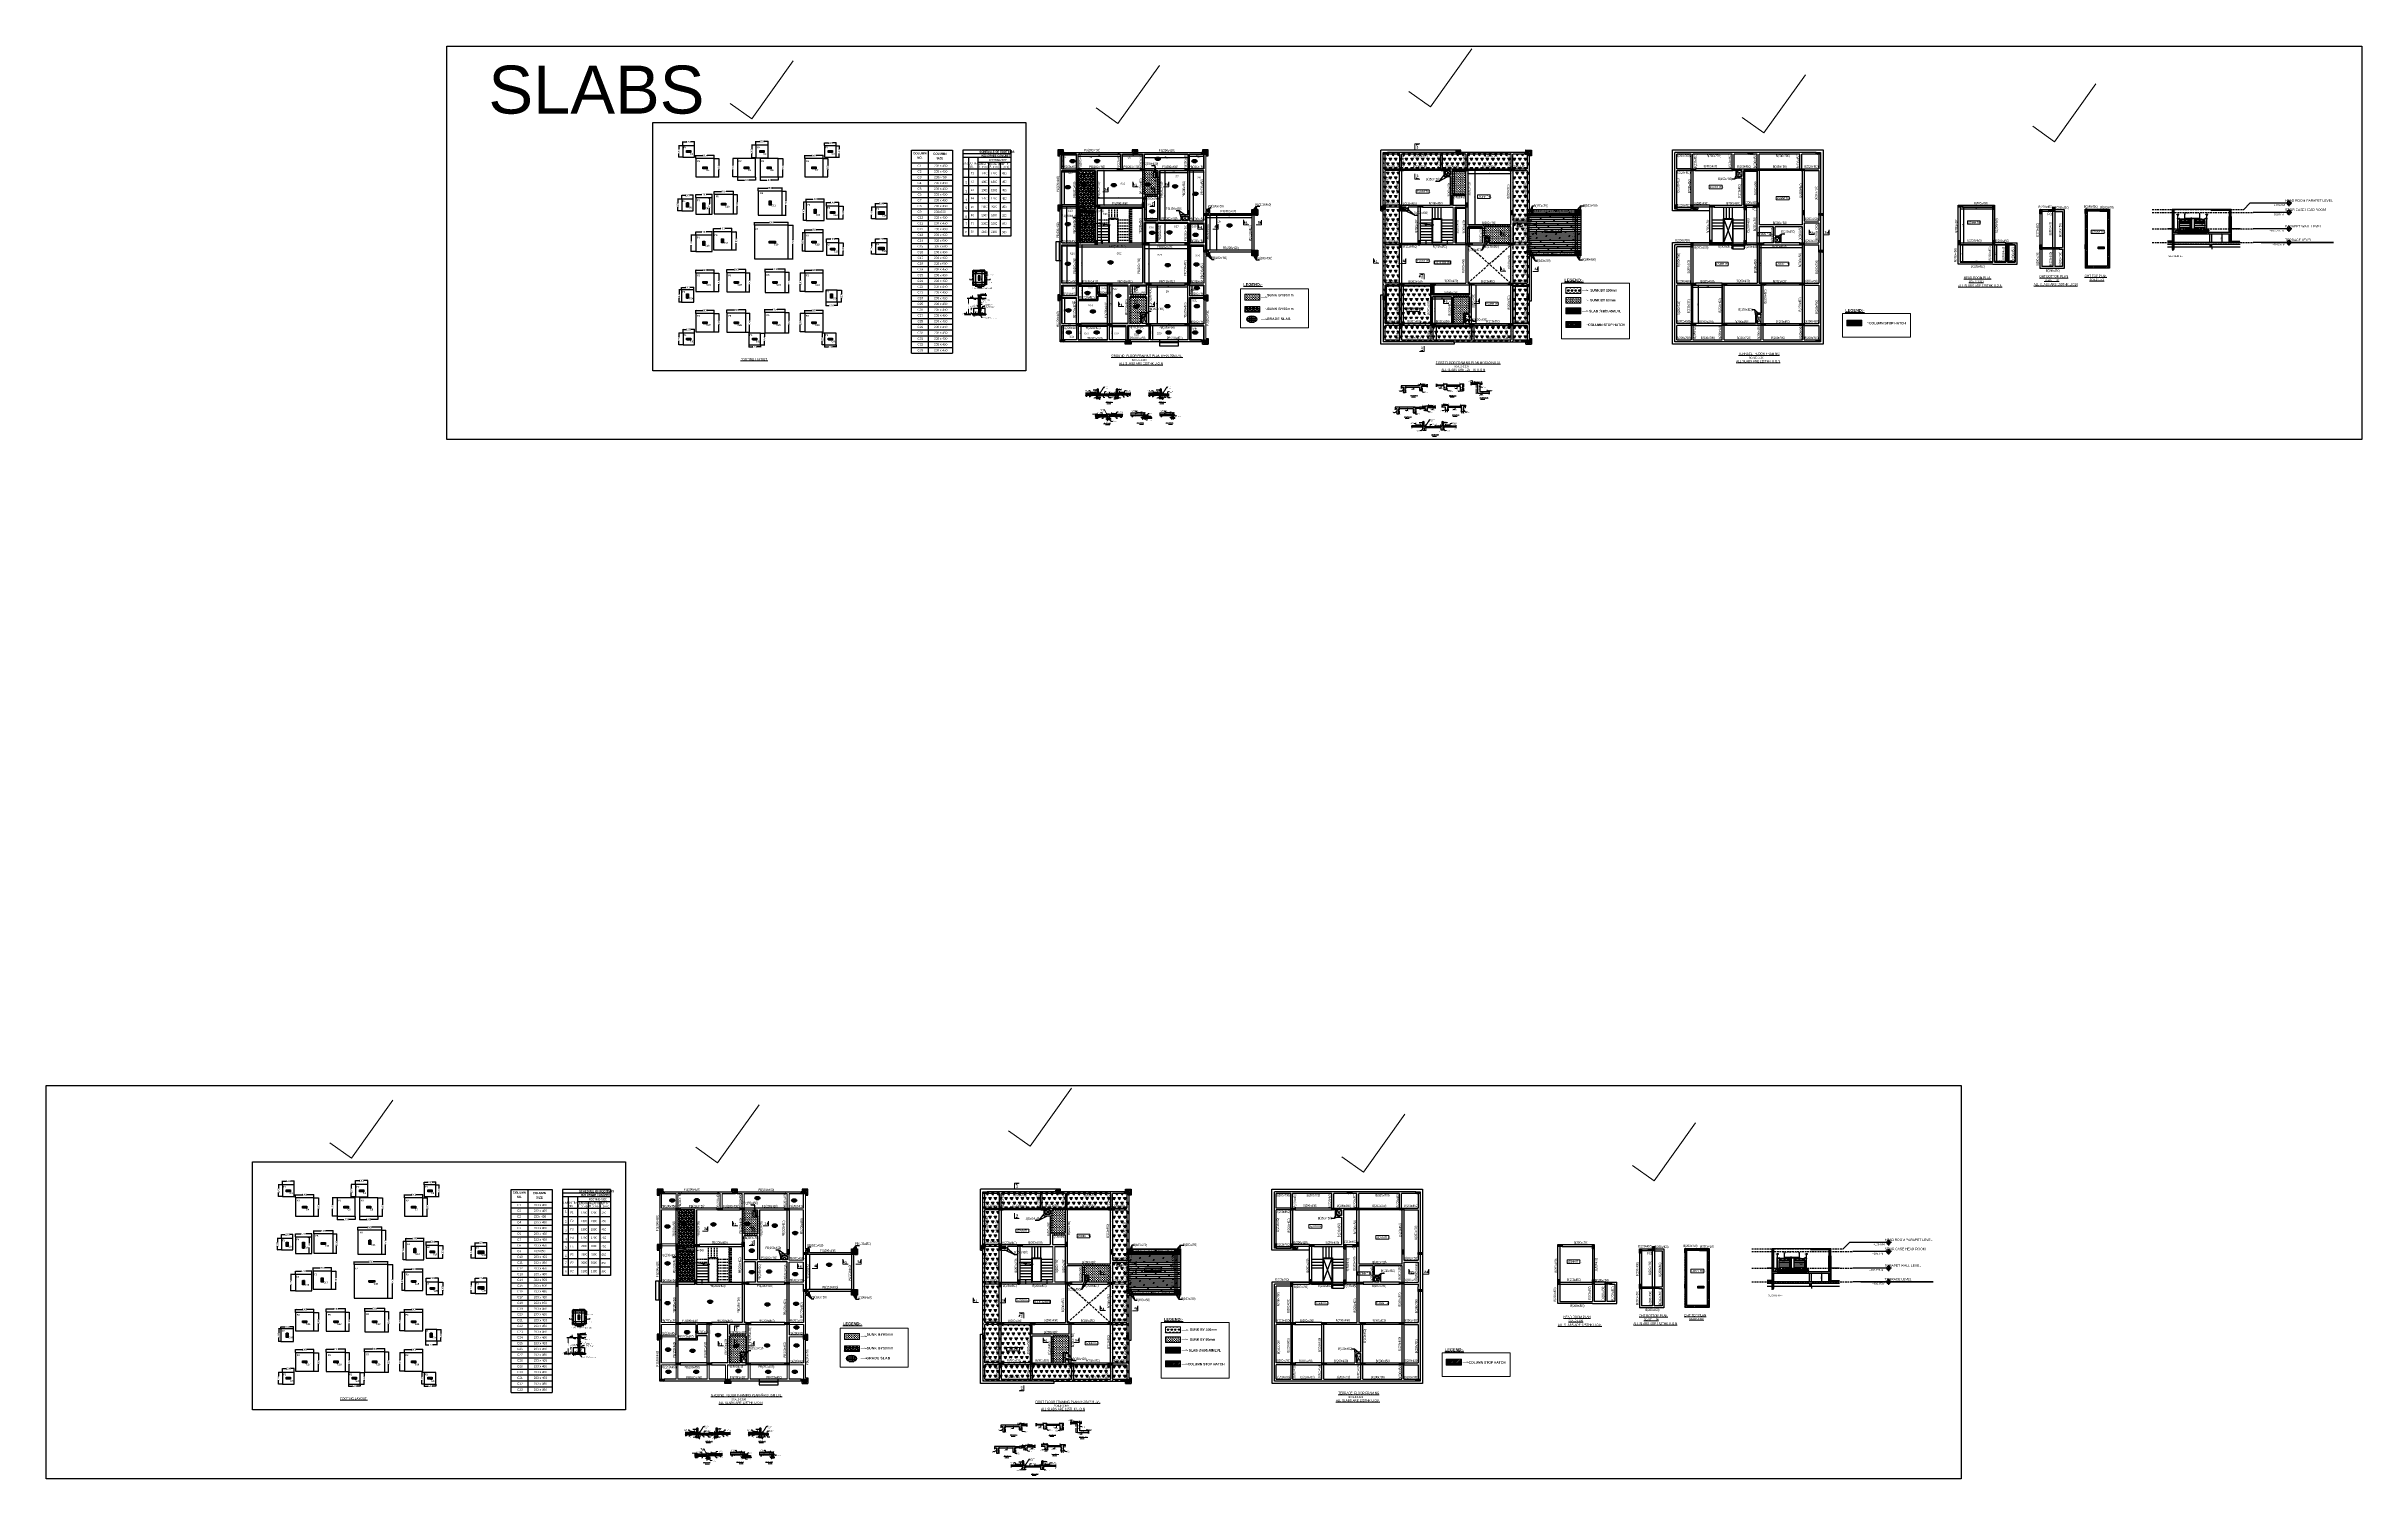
# Model space of a CAD drawing. Header units: millimetres. Extents: x 1798 to 243113, y 1193 to 150435.
import ezdxf
from ezdxf.enums import TextEntityAlignment as Align

# ---------------------------------------------------------------- set-up
doc = ezdxf.new("R2010")
doc.units = ezdxf.units.MM
for name, pattern in [('CENTER', [50.8, 31.75, -6.35, 6.35, -6.35]), ('CONTINU', [0]), ('HIDDEN', [0.375, 0.25, -0.125]), ('HIDDEN2', [0.1875, 0.125, -0.0625]), ('IMPORT-HIDDEN2', [4.7625, 3.175, -1.5875])]:
    doc.linetypes.add(name, pattern=pattern)
for name, color, linetype in [('-S-ARROW', 253, 'Continuous'), ('-S-DIM', 8, 'Continuous'), ('A-COLM-BLDG', 5, 'Continuous'), ('A-HATCH', 217, 'Continuous'), ('A-RAILING', 212, 'Continuous'), ('A-STAIRCASE', 32, 'Continuous'), ('A-WALL-PATT', 7, 'Continuous'), ('arch terrace', 8, 'Continuous'), ('beam', 4, 'Continuous'), ('BEAM-1', 7, 'CONTINU'), ('col dim', 8, 'Continuous'), ('COL NOS', 12, 'Continuous'), ('column', 5, 'Continuous'), ('DIM', 8, 'Continuous'), ('DOOR', 30, 'Continuous'), ('ELEVATION-01', 251, 'Continuous'), ('EXCAV', 240, 'HIDDEN'), ('foot.', 2, 'Continuous'), ('FOOTI DIM', 8, 'Continuous'), ('Leader', 8, 'Continuous'), ('LEVELS', 4, 'Continuous'), ('MI', 8, 'Continuous'), ('OHT', 17, 'Continuous'), ('PL-CP FITTINGS', 7, 'Continuous'), ('rein', 3, 'Continuous'), ('S-SECTION', 5, 'Continuous'), ('STEEL', 3, 'Continuous'), ('STR- BEAM NUMBERS', 30, 'Continuous'), ('STR-DIM', 8, 'Continuous'), ('sub title', 22, 'Continuous'), ('TEMP', 8, 'Continuous'), ('TEXT', 7, 'Continuous'), ('TOILET SUNK BY80', 240, 'Continuous')]:
    doc.layers.add(name, color=color, linetype=linetype)
for name, color, linetype, lineweight in [('-S-TEXT', 6, 'Continuous', 0), ('A-DETL-____-MEDM', 7, 'Continuous', 30), ('A-DIMS-MISC', 8, 'Continuous', 9), ('A-ELEV-002', 5, 'Continuous', 15), ('A-OPNG-WNDW', 4, 'Continuous', 20), ('A-SHAFT', 8, 'Continuous', 0), ('A-TEXT-LABL', 6, 'Continuous', 25), ('A-WALL', 1, 'Continuous', 30), ('col hatch', 9, 'Continuous', 0), ('Column outline', 5, 'Continuous', 0), ('COLUMNN', 1, 'Continuous', 60), ('cut line', 8, 'Continuous', 20), ('LOW WALL', 6, 'Continuous', 20), ('NOS', 4, 'Continuous', 20), ('S - BEAM', 7, 'Continuous', 13), ('S - BEAM TXT', 30, 'Continuous', 13), ('S - COL', 5, 'Continuous', 13), ('S - DIM', 8, 'Continuous', 13), ('S - SEC CUT', 5, 'Continuous', 13), ('S - SLAB TXT', 2, 'Continuous', 13), ('S-BEAM', 7, 'Continuous', 9), ('S-COLS-IDEN', 4, 'Continuous', 9), ('S-Column hatch', 254, 'Continuous', 9), ('SEC TEXT', 50, 'Continuous', 5), ('section symb', 5, 'Continuous', 0)]:
    doc.layers.add(name, color=color, linetype=linetype, lineweight=lineweight)
doc.styles.add('ARIAL', font='arial.ttf')
doc.styles.add('Arial_14', font='arial.ttf', dxfattribs={"height": 147.52994})
doc.styles.add('Dim.s & Anno.(Misc.)', font='ARIALN.TTF')
doc.styles.add('GFC', font='ARIALN.TTF')
doc.styles.add('MtXpl_Swis721_LtCn_B', font='')
doc.styles.add('ROMANS', font='romans.shx')
doc.styles.add('S - GRID TXT', font='ARIALNB.TTF')
doc.styles.add('sd', font='ARIALNB.TTF')
doc.styles.add('SED', font='ARIALN.TTF', dxfattribs={"height": 250})
doc.styles.add('SOBHA', font='swisscl.ttf')
doc.styles.add('sobha.sed', font='swisscl.ttf')
doc.styles.add('ST3', font='arial.ttf', dxfattribs={"height": 1})
doc.styles.get("Standard").update_dxf_attribs({"font": 'arial.ttf'})
doc.styles.add('SUB TIT', font='ARIALNB.TTF')
doc.styles.add('Swis721 LtCn BT_4', font='swisscl.ttf', dxfattribs={"height": 3.5})
doc.styles.get('MtXpl_Swis721_LtCn_B').set_extended_font_data('Swis721 LtCn BT', bold=True)
doc.dimstyles.new('Copy of Standard', dxfattribs={"dimtxt": 220, "dimasz": 100, "dimexe": 0.18, "dimexo": 0, "dimgap": 0.09, "dimtad": 0, "dimdec": 0, "dimzin": 0, "dimdsep": 46, "dimtxsty": 'Standard', "dimblk": 'ARCHTICK', "dimcen": 3, "dimclrd": 1, "dimclre": 1, "dimclrt": 4, "dimadec": 0, "dimazin": 0, "dimtfac": 1, "dimtdec": 0, "dimtofl": 0, "dimtmove": 0, "dimatfit": 3, "dimfxl": 0.18, "dimtolj": 1, "dimtzin": 0, "dimlwd": -1, "dimarcsym": 0})
doc.dimstyles.new('GFC- 50', dxfattribs={"dimscale": 100, "dimtxt": 1, "dimasz": 0.6, "dimexe": 0.2, "dimexo": 0, "dimgap": 0.1, "dimtad": 1, "dimdec": 0, "dimzin": 1, "dimdsep": 46, "dimtxsty": 'GFC', "dimblk": 'OBLIQUE', "dimcen": 0, "dimclrd": 8, "dimclre": 8, "dimclrt": 6, "dimazin": 2, "dimtfac": 1, "dimtdec": 0, "dimtmove": 1, "dimatfit": 3, "dimfxl": 1, "dimtolj": 1, "dimlwd": -1, "dimlwe": 9, "dimarcsym": 0})
doc.dimstyles.new('ISO-25', dxfattribs={"dimtxt": 2.5, "dimasz": 2.5, "dimexe": 1.25, "dimexo": 0.625, "dimtad": 1, "dimtxsty": 'Standard', "dimcen": 2.5, "dimadec": 0, "dimazin": 0, "dimtfac": 1, "dimtmove": 0, "dimatfit": 3, "dimfxl": 1, "dimarcsym": 0})
doc.dimstyles.new('S--25', dxfattribs={"dimscale": 25, "dimtxt": 2.5, "dimasz": 2, "dimexe": 0.25, "dimexo": 0.25, "dimgap": 0.1, "dimtad": 0, "dimdec": 0, "dimrnd": 0.0005, "dimzin": 0, "dimdsep": 46, "dimtxsty": 'SOBHA', "dimblk": 'OBLIQUE', "dimcen": 0.09, "dimclrd": 8, "dimclre": 8, "dimclrt": 6, "dimadec": 0, "dimazin": 0, "dimtfac": 1, "dimtdec": 0, "dimtofl": 0, "dimtmove": 0, "dimatfit": 3, "dimfxl": 0.18, "dimtolj": 1, "dimtzin": 0, "dimlwd": -1, "dimlwe": -1, "dimarcsym": 0})
doc.dimstyles.new('S-100', dxfattribs={"dimscale": 100, "dimtxt": 2.5, "dimasz": 1.5, "dimexe": 0.25, "dimexo": 0.25, "dimgap": 0.1, "dimtad": 0, "dimdec": 0, "dimrnd": 0.0005, "dimzin": 0, "dimdsep": 46, "dimtxsty": 'SOBHA', "dimblk": 'OBLIQUE', "dimcen": 0.09, "dimclrd": 8, "dimclre": 8, "dimclrt": 6, "dimadec": 0, "dimazin": 0, "dimtfac": 1, "dimtdec": 0, "dimtofl": 0, "dimtmove": 0, "dimatfit": 3, "dimfxl": 0.18, "dimtolj": 1, "dimtzin": 0, "dimlwd": -1, "dimlwe": -1, "dimarcsym": 0})
doc.dimstyles.new('S-25', dxfattribs={"dimscale": 25, "dimtxt": 2.5, "dimasz": 2.5, "dimexe": 0.25, "dimexo": 0.25, "dimgap": 0.1, "dimtad": 0, "dimdec": 0, "dimrnd": 0.0005, "dimzin": 0, "dimdsep": 46, "dimtxsty": 'SOBHA', "dimblk": 'OBLIQUE', "dimcen": 0.09, "dimclrd": 8, "dimclre": 8, "dimclrt": 6, "dimadec": 0, "dimazin": 0, "dimtfac": 1, "dimtdec": 0, "dimtofl": 0, "dimtmove": 0, "dimatfit": 3, "dimfxl": 0.18, "dimtolj": 1, "dimtzin": 0, "dimlwd": -1, "dimlwe": -1, "dimarcsym": 0})
doc.dimstyles.new('S-25-1', dxfattribs={"dimscale": 25, "dimtxt": 2.5, "dimasz": 1.5, "dimexe": 1, "dimexo": 1, "dimgap": 0.1, "dimtad": 0, "dimdec": 0, "dimrnd": 0.0005, "dimzin": 0, "dimdsep": 46, "dimtxsty": 'SOBHA', "dimblk": 'ARCHTICK', "dimcen": 0, "dimclrd": 253, "dimclre": 253, "dimclrt": 6, "dimadec": 0, "dimazin": 0, "dimtfac": 1, "dimtdec": 0, "dimtofl": 0, "dimtmove": 0, "dimatfit": 3, "dimfxl": 1, "dimtolj": 1, "dimtzin": 0, "dimlwd": -1, "dimlwe": -1, "dimarcsym": 0})
doc.dimstyles.new('S-50', dxfattribs={"dimscale": 25, "dimtxt": 4, "dimasz": 3, "dimexe": 1.5, "dimexo": 1.5, "dimgap": 1, "dimtad": 0, "dimdec": 0, "dimzin": 0, "dimdsep": 46, "dimtxsty": 'SOBHA', "dimblk": 'ARCHTICK', "dimcen": 0.09, "dimdle": 1.5, "dimclrd": 8, "dimclre": 8, "dimclrt": 6, "dimadec": 0, "dimazin": 0, "dimtfac": 1, "dimtdec": 0, "dimtofl": 0, "dimtmove": 0, "dimatfit": 3, "dimfxl": 0.18, "dimtolj": 1, "dimtzin": 0, "dimlwd": -1, "dimlwe": -1, "dimarcsym": 0})
doc.dimstyles.new('S-50-1', dxfattribs={"dimscale": 50, "dimtxt": 2.5, "dimasz": 1.5, "dimexe": 1, "dimexo": 1, "dimgap": 0.1, "dimtad": 0, "dimdec": 0, "dimrnd": 0.0005, "dimzin": 0, "dimdsep": 46, "dimtxsty": 'SOBHA', "dimblk": 'ARCHTICK', "dimcen": 0, "dimclrd": 8, "dimclre": 8, "dimclrt": 6, "dimadec": 0, "dimazin": 0, "dimtfac": 1, "dimtdec": 0, "dimtofl": 0, "dimtmove": 0, "dimatfit": 3, "dimfxl": 1, "dimtolj": 1, "dimtzin": 0, "dimlwd": -1, "dimlwe": -1, "dimarcsym": 0})
doc.dimstyles.new('S-75', dxfattribs={"dimscale": 75, "dimtxt": 2.5, "dimasz": 1.5, "dimexe": 0.25, "dimexo": 0.25, "dimgap": 0.1, "dimtad": 0, "dimdec": 0, "dimrnd": 0.0005, "dimzin": 0, "dimdsep": 46, "dimtxsty": 'SOBHA', "dimblk": 'ARCHTICK', "dimcen": 0.09, "dimclrd": 8, "dimclre": 8, "dimclrt": 6, "dimadec": 0, "dimazin": 0, "dimtfac": 1, "dimtdec": 0, "dimtofl": 0, "dimtmove": 0, "dimatfit": 3, "dimfxl": 0.18, "dimtolj": 1, "dimtzin": 0, "dimlwd": -1, "dimlwe": -1, "dimarcsym": 0})
pattern_1 = [(0, (97450.4, 144388.79), (125, 125), [62.5, -187.5]), (90, (97481.65, 144357.54), (-125, 125), [62.5, -187.5])]
pattern_2 = [(50, (-92374.466, 263536.86), (91.092334, -7.969543), [9.525, -104.775]), (355, (-92374.47, 263536.86), (-17.62171, 95.528423), [7.62, -83.820292]), (100.451445, (-92366.875, 263536.2), (73.470624, 87.558876), [8.095004, -89.045122]), (46.1842, (-92374.47, 263562.26), (135.53952, -21.021164), [14.2875, -157.1625]), (96.63556, (-92363.17, 263560.51), (118.70207, 123.71306), [12.14251, -133.567804]), (351.18415, (-92374.47, 263562.26), (118.70207, 123.71306), [11.42998, -125.729866]), (21, (-92361.766, 263555.91), (75.807196, -51.1326), [9.525, -104.775]), (326, (-92361.77, 263555.91), (30.901014, 92.093983), [7.62, -83.82]), (71.451445, (-92355.45, 263551.65), (106.70821, 40.961384), [8.095004, -89.04497]), (37.5, (-92374.466, 263536.86), (1.5443016, 42.2775194), [0, -82.804, 0, -85.09, 0, -84.1375]), (7.5, (-92374.466, 263536.86), (33.409831, 50.0902874), [0, -48.514, 0, -80.899, 0, -32.0675]), (327.5, (-92402.787, 263536.86), (67.7952976, -2.864372), [0, -31.75, 0, -99.06, 0, -131.445]), (317.5, (-92415.487, 263536.86), (74.06459, 12.713246), [0, -41.275, 0, -65.786, 0, -93.345])]
pattern_3 = [(45, (89746.736, 148043.22), (-44.19417, 44.19417), [])]
pattern_4 = [(45, (123695.82, 144638.1), (-44.19417, 44.19417), [])]
pattern_5 = [(225, (50151.36154, 144388.88852), (0.08838834765, -0.08838834765), [])]
pattern_6 = [(135, (50151.36154, 144388.88852), (-0.08838834765, -0.08838834765), [])]
pattern_7 = [(0, (89073.63, 144189.57), (125, 125), [62.5, -187.5]), (90, (89104.88, 144158.32), (-125, 125), [62.5, -187.5])]
pattern_8 = [(225, (89073.63085, 144189.57396), (0.08838834765, -0.08838834765), [])]
pattern_9 = [(135, (89073.63085, 144189.57396), (-0.08838834765, -0.08838834765), [])]
pattern_10 = [(225, (92971.44, 144388.79), (66.29126, -66.29126), []), (225, (92927.24, 144388.79), (66.29126, -66.29126), [])]
pattern_11 = [(45, (251856.70051, 115024.03535), (-0.08838834765, 0.08838834765), [])]
pattern_12 = [(135, (97450.40031, 144388.7897), (-0.08838834765, -0.08838834765), [])]
pattern_13 = [(60, (97450.4, 144388.8), (-281.25, 487.1393), [281.25, -281.25]), (120, (97450.4, 144388.8), (-562.5, 3e-07), [281.25, -281.25]), (0, (97309.78, 144632.36), (281.25, 487.1393), [281.25, -281.25])]
pattern_14 = [(225, (97450.40031, 144388.7897), (0.08838834765, -0.08838834765), [])]
pattern_15 = [(225, (90407.93, 155593.53), (66.29126, -66.29126), []), (225, (90363.74, 155593.53), (66.29126, -66.29126), [])]
pattern_16 = [(45, (1082683.175, -78859.568), (-26.5165043, 26.5165043), [])]
pattern_17 = [(225, (99885.98, 155639.65), (66.29126, -66.29126), []), (225, (99841.79, 155639.65), (66.29126, -66.29126), [])]
pattern_18 = [(315, (99885.98159, 155639.64627), (0.08838834765, 0.08838834765), [])]
pattern_19 = [(0, (55722.9, 36101.29), (125, 125), [62.5, -187.5]), (90, (55754.15, 36070.04), (-125, 125), [62.5, -187.5])]
pattern_20 = [(50, (-134101.966, 155249.36), (91.092334, -7.969543), [9.525, -104.775]), (355, (-134101.97, 155249.36), (-17.62171, 95.528423), [7.62, -83.820292]), (100.451445, (-134094.375, 155248.7), (73.470624, 87.558876), [8.095004, -89.045122]), (46.1842, (-134101.97, 155274.76), (135.53952, -21.021164), [14.2875, -157.1625]), (96.63556, (-134090.67, 155273.01), (118.70207, 123.71306), [12.14251, -133.567804]), (351.18415, (-134101.97, 155274.76), (118.70207, 123.71306), [11.42998, -125.729866]), (21, (-134089.266, 155268.41), (75.807196, -51.1326), [9.525, -104.775]), (326, (-134089.27, 155268.41), (30.901014, 92.093983), [7.62, -83.82]), (71.451445, (-134082.95, 155264.15), (106.70821, 40.961384), [8.095004, -89.04497]), (37.5, (-134101.966, 155249.36), (1.5443016, 42.2775194), [0, -82.804, 0, -85.09, 0, -84.1375]), (7.5, (-134101.966, 155249.36), (33.409831, 50.0902874), [0, -48.514, 0, -80.899, 0, -32.0675]), (327.5, (-134130.287, 155249.36), (67.7952976, -2.864372), [0, -31.75, 0, -99.06, 0, -131.445]), (317.5, (-134142.987, 155249.36), (74.06459, 12.713246), [0, -41.275, 0, -65.786, 0, -93.345])]
pattern_21 = [(45, (48019.236, 39755.72), (-44.19417, 44.19417), [])]
pattern_22 = [(45, (81968.32, 36350.6), (-44.19417, 44.19417), [])]
pattern_23 = [(225, (8423.86154, 36101.38852), (0.08838834765, -0.08838834765), [])]
pattern_24 = [(135, (8423.86154, 36101.38852), (-0.08838834765, -0.08838834765), [])]
pattern_25 = [(0, (47346.13, 35902.07), (125, 125), [62.5, -187.5]), (90, (47377.38, 35870.82), (-125, 125), [62.5, -187.5])]
pattern_26 = [(225, (47346.13085, 35902.07396), (0.08838834765, -0.08838834765), [])]
pattern_27 = [(135, (47346.13085, 35902.07396), (-0.08838834765, -0.08838834765), [])]
pattern_28 = [(225, (51243.94, 36101.29), (66.29126, -66.29126), []), (225, (51199.74, 36101.29), (66.29126, -66.29126), [])]
pattern_29 = [(45, (210129.20051, 6736.53535), (-0.08838834765, 0.08838834765), [])]
pattern_30 = [(135, (55722.90031, 36101.2897), (-0.08838834765, -0.08838834765), [])]
pattern_31 = [(60, (55722.9, 36101.3), (-281.25, 487.1393), [281.25, -281.25]), (120, (55722.9, 36101.3), (-562.5, 3e-07), [281.25, -281.25]), (0, (55582.28, 36344.86), (281.25, 487.1393), [281.25, -281.25])]
pattern_32 = [(225, (55722.90031, 36101.2897), (0.08838834765, -0.08838834765), [])]
pattern_33 = [(225, (48680.43, 47306.03), (66.29126, -66.29126), []), (225, (48636.24, 47306.03), (66.29126, -66.29126), [])]
pattern_34 = [(45, (1040955.675, -187147.068), (-26.5165043, 26.5165043), [])]
pattern_35 = [(225, (58158.48, 47352.15), (66.29126, -66.29126), []), (225, (58114.29, 47352.15), (66.29126, -66.29126), [])]
pattern_36 = [(315, (58158.48159, 47352.14627), (0.08838834765, 0.08838834765), [])]

# ---------------------------------------------------------------- blocks, each defined once
blk = doc.blocks.new('_ArchTick')
at = {"color": 0, "linetype": 'ByBlock', "const_width": 0.15}
blk.add_lwpolyline([(-0.5, -0.5), (0.5, 0.5)], dxfattribs=at)
blk = doc.blocks.new('_OBLIQUE')
at = {"color": 0, "linetype": 'ByBlock'}
blk.add_line((-0.5, -0.5), (0.5, 0.5), dxfattribs=at)
blk = doc.blocks.new('*D437')
at = {"layer": 'S - COL', "color": 8, "transparency": 16777216}
for p, q in [((112319, 114227), (112329, 114227)), ((112323, 114227), (112323, 114220)), ((112323, 114102), (112323, 114108)), ((112329, 114102), (112329, 114102))]:
    blk.add_line(p, q, dxfattribs=at)
at = {"layer": 'S - COL', "color": 8, "transparency": 16777216, "xscale": 50, "yscale": 50, "zscale": 50}
for p, rotation in [((112323, 114227), 90), ((112323, 114102), 270)]:
    blk.add_blockref('_OBLIQUE', p, dxfattribs=dict(at, rotation=rotation))
at = {"layer": 'S - COL', "color": 6, "transparency": 16777216, "insert": (112323, 114164), "char_height": 62.5, "attachment_point": 5, "rotation": 90, "style": 'SOBHA'}
blk.add_mtext('\\A1;125', dxfattribs=at)
blk = doc.blocks.new('*D438')
at = {"layer": 'S - COL', "color": 8, "transparency": 16777216}
for p, q in [((111330, 113956), (111330, 114019)), ((111330, 114012), (111373, 114012)), ((111530, 114012), (111487, 114012)), ((111530, 113956), (111530, 114019))]:
    blk.add_line(p, q, dxfattribs=at)
at = {"layer": 'S - COL', "color": 8, "transparency": 16777216, "xscale": 50, "yscale": 50, "zscale": 50, "rotation": 180}
blk.add_blockref('_OBLIQUE', (111330, 114012), dxfattribs=at)
at = {"layer": 'S - COL', "color": 8, "transparency": 16777216, "xscale": 50, "yscale": 50, "zscale": 50}
blk.add_blockref('_OBLIQUE', (111530, 114012), dxfattribs=at)
at = {"layer": 'S - COL', "color": 6, "transparency": 16777216, "insert": (111430, 114012), "char_height": 62.5, "attachment_point": 5, "style": 'SOBHA'}
blk.add_mtext('\\A1;200', dxfattribs=at)
blk = doc.blocks.new('*D439')
at = {"layer": 'S - COL', "color": 8, "transparency": 16777216}
for p, q in [((111551, 113857), (111667, 113857)), ((111594, 114307), (111667, 114307)), ((111661, 114307), (111661, 114027)), ((111661, 113857), (111661, 113912))]:
    blk.add_line(p, q, dxfattribs=at)
at = {"layer": 'S - COL', "color": 8, "transparency": 16777216, "xscale": 50, "yscale": 50, "zscale": 50}
for p, rotation in [((111661, 114307), 90), ((111661, 113857), 270)]:
    blk.add_blockref('_OBLIQUE', p, dxfattribs=dict(at, rotation=rotation))
at = {"layer": 'S - COL', "color": 6, "transparency": 16777216, "insert": (111661, 113970), "char_height": 62.5, "attachment_point": 5, "rotation": 90, "style": 'SOBHA'}
blk.add_mtext('\\A1;450', dxfattribs=at)
blk = doc.blocks.new('*D440')
at = {"layer": 'S - COL', "color": 8, "transparency": 16777216}
for p, q in [((110441, 114307), (110429, 114307)), ((110439, 114182), (110429, 114182)), ((110435, 114307), (110435, 114300)), ((110435, 114182), (110435, 114188))]:
    blk.add_line(p, q, dxfattribs=at)
at = {"layer": 'S - COL', "color": 8, "transparency": 16777216, "xscale": 50, "yscale": 50, "zscale": 50}
for p, rotation in [((110435, 114307), 90), ((110435, 114182), 270)]:
    blk.add_blockref('_OBLIQUE', p, dxfattribs=dict(at, rotation=rotation))
at = {"layer": 'S - COL', "color": 6, "transparency": 16777216, "insert": (110435, 114244), "char_height": 62.5, "attachment_point": 5, "rotation": 90, "style": 'SOBHA'}
blk.add_mtext('\\A1;125', dxfattribs=at)
blk = doc.blocks.new('*D441')
at = {"layer": 'S - COL', "color": 8, "transparency": 16777216}
for p, q in [((111436, 114307), (111594, 114307)), ((111536, 114227), (111594, 114227)), ((111588, 114307), (111588, 114407)), ((111588, 114227), (111588, 114307))]:
    blk.add_line(p, q, dxfattribs=at)
at = {"layer": 'S - COL', "color": 8, "transparency": 16777216, "xscale": 50, "yscale": 50, "zscale": 50}
for p, rotation in [((111588, 114307), 90), ((111588, 114227), 270)]:
    blk.add_blockref('_OBLIQUE', p, dxfattribs=dict(at, rotation=rotation))
at = {"layer": 'S - COL', "color": 6, "transparency": 16777216, "insert": (111588, 114445), "char_height": 62.5, "attachment_point": 5, "rotation": 90, "style": 'SOBHA'}
blk.add_mtext('\\A1;80', dxfattribs=at)
blk = doc.blocks.new('*D432')
at = {"layer": 'S - COL', "color": 8, "transparency": 16777216}
for p, q in [((111604, 112043), (111594, 112043)), ((111600, 112043), (111600, 112037)), ((111600, 111918), (111600, 111924)), ((111606, 111918), (111606, 111918))]:
    blk.add_line(p, q, dxfattribs=at)
at = {"layer": 'S - COL', "color": 8, "transparency": 16777216, "xscale": 50, "yscale": 50, "zscale": 50}
for p, rotation in [((111600, 112043), 90), ((111600, 111918), 270)]:
    blk.add_blockref('_OBLIQUE', p, dxfattribs=dict(at, rotation=rotation))
at = {"layer": 'S - COL', "color": 6, "transparency": 16777216, "insert": (111600, 111980), "char_height": 62.5, "attachment_point": 5, "rotation": 90, "style": 'SOBHA'}
blk.add_mtext('\\A1;125', dxfattribs=at)
blk = doc.blocks.new('*D433')
at = {"layer": 'S - COL', "color": 8, "transparency": 16777216}
for p, q in [((112393, 111742), (112393, 111805)), ((112393, 111799), (112436, 111799)), ((112593, 111799), (112550, 111799)), ((112593, 111742), (112593, 111805))]:
    blk.add_line(p, q, dxfattribs=at)
at = {"layer": 'S - COL', "color": 8, "transparency": 16777216, "xscale": 50, "yscale": 50, "zscale": 50, "rotation": 180}
blk.add_blockref('_OBLIQUE', (112393, 111799), dxfattribs=at)
at = {"layer": 'S - COL', "color": 8, "transparency": 16777216, "xscale": 50, "yscale": 50, "zscale": 50}
blk.add_blockref('_OBLIQUE', (112593, 111799), dxfattribs=at)
at = {"layer": 'S - COL', "color": 6, "transparency": 16777216, "insert": (112493, 111799), "char_height": 62.5, "attachment_point": 5, "style": 'SOBHA'}
blk.add_mtext('\\A1;200', dxfattribs=at)
blk = doc.blocks.new('*D434')
at = {"layer": 'S - COL', "color": 8, "transparency": 16777216}
for p, q in [((112400, 111643), (112709, 111643)), ((112696, 112093), (112696, 112093)), ((112702, 112093), (112702, 111814)), ((112702, 111643), (112702, 111699))]:
    blk.add_line(p, q, dxfattribs=at)
at = {"layer": 'S - COL', "color": 8, "transparency": 16777216, "xscale": 50, "yscale": 50, "zscale": 50}
for p, rotation in [((112702, 112093), 90), ((112702, 111643), 270)]:
    blk.add_blockref('_OBLIQUE', p, dxfattribs=dict(at, rotation=rotation))
at = {"layer": 'S - COL', "color": 6, "transparency": 16777216, "insert": (112702, 111756), "char_height": 62.5, "attachment_point": 5, "rotation": 90, "style": 'SOBHA'}
blk.add_mtext('\\A1;450', dxfattribs=at)
blk = doc.blocks.new('*D435')
at = {"layer": 'S - COL', "color": 8, "transparency": 16777216}
for p, q in [((113482, 112093), (113494, 112093)), ((113484, 111968), (113494, 111968)), ((113488, 112093), (113488, 112087)), ((113488, 111968), (113488, 111974))]:
    blk.add_line(p, q, dxfattribs=at)
at = {"layer": 'S - COL', "color": 8, "transparency": 16777216, "xscale": 50, "yscale": 50, "zscale": 50}
for p, rotation in [((113488, 112093), 90), ((113488, 111968), 270)]:
    blk.add_blockref('_OBLIQUE', p, dxfattribs=dict(at, rotation=rotation))
at = {"layer": 'S - COL', "color": 6, "transparency": 16777216, "insert": (113488, 112030), "char_height": 62.5, "attachment_point": 5, "rotation": 90, "style": 'SOBHA'}
blk.add_mtext('\\A1;125', dxfattribs=at)
blk = doc.blocks.new('*D436')
at = {"layer": 'S - COL', "color": 8, "transparency": 16777216}
for p, q in [((112387, 112093), (112352, 112093)), ((112387, 112043), (112352, 112043)), ((112358, 112093), (112358, 112194)), ((112358, 112043), (112358, 112093))]:
    blk.add_line(p, q, dxfattribs=at)
at = {"layer": 'S - COL', "color": 8, "transparency": 16777216, "xscale": 50, "yscale": 50, "zscale": 50}
for p, rotation in [((112358, 112093), 90), ((112358, 112043), 270)]:
    blk.add_blockref('_OBLIQUE', p, dxfattribs=dict(at, rotation=rotation))
at = {"layer": 'S - COL', "color": 6, "transparency": 16777216, "insert": (112358, 112231), "char_height": 62.5, "attachment_point": 5, "rotation": 90, "style": 'SOBHA'}
blk.add_mtext('\\A1;50', dxfattribs=at)
blk = doc.blocks.new('*D460')
at = {"layer": 'S - COL', "color": 8, "transparency": 16777216}
for p, q in [((113230, 113956), (113230, 114019)), ((113230, 114012), (113273, 114012)), ((113430, 114012), (113387, 114012)), ((113430, 113956), (113430, 114019))]:
    blk.add_line(p, q, dxfattribs=at)
at = {"layer": 'S - COL', "color": 8, "transparency": 16777216, "xscale": 50, "yscale": 50, "zscale": 50, "rotation": 180}
blk.add_blockref('_OBLIQUE', (113230, 114012), dxfattribs=at)
at = {"layer": 'S - COL', "color": 8, "transparency": 16777216, "xscale": 50, "yscale": 50, "zscale": 50}
blk.add_blockref('_OBLIQUE', (113430, 114012), dxfattribs=at)
at = {"layer": 'S - COL', "color": 6, "transparency": 16777216, "insert": (113330, 114012), "char_height": 62.5, "attachment_point": 5, "style": 'SOBHA'}
blk.add_mtext('\\A1;200', dxfattribs=at)
blk = doc.blocks.new('*D461')
at = {"layer": 'S - COL', "color": 8, "transparency": 16777216}
for p, q in [((113323, 114307), (113165, 114307)), ((113223, 114227), (113165, 114227)), ((113172, 114307), (113172, 114407)), ((113172, 114227), (113172, 114307))]:
    blk.add_line(p, q, dxfattribs=at)
at = {"layer": 'S - COL', "color": 8, "transparency": 16777216, "xscale": 50, "yscale": 50, "zscale": 50}
for p, rotation in [((113172, 114307), 90), ((113172, 114227), 270)]:
    blk.add_blockref('_OBLIQUE', p, dxfattribs=dict(at, rotation=rotation))
at = {"layer": 'S - COL', "color": 6, "transparency": 16777216, "insert": (113172, 114445), "char_height": 62.5, "attachment_point": 5, "rotation": 90, "style": 'SOBHA'}
blk.add_mtext('\\A1;80', dxfattribs=at)
blk = doc.blocks.new('*D462')
at = {"layer": 'S - COL', "color": 8, "transparency": 16777216}
for p, q in [((113236, 113857), (113545, 113857)), ((113533, 114307), (113533, 114307)), ((113539, 114307), (113539, 114027)), ((113539, 113857), (113539, 113912))]:
    blk.add_line(p, q, dxfattribs=at)
at = {"layer": 'S - COL', "color": 8, "transparency": 16777216, "xscale": 50, "yscale": 50, "zscale": 50}
for p, rotation in [((113539, 114307), 90), ((113539, 113857), 270)]:
    blk.add_blockref('_OBLIQUE', p, dxfattribs=dict(at, rotation=rotation))
at = {"layer": 'S - COL', "color": 6, "transparency": 16777216, "insert": (113539, 113970), "char_height": 62.5, "attachment_point": 5, "rotation": 90, "style": 'SOBHA'}
blk.add_mtext('\\A1;450', dxfattribs=at)
blk = doc.blocks.new('*D463')
at = {"layer": 'S - COL', "color": 8, "transparency": 16777216}
for p, q in [((114319, 114307), (114330, 114307)), ((114320, 114182), (114330, 114182)), ((114324, 114307), (114324, 114300)), ((114324, 114182), (114324, 114188))]:
    blk.add_line(p, q, dxfattribs=at)
at = {"layer": 'S - COL', "color": 8, "transparency": 16777216, "xscale": 50, "yscale": 50, "zscale": 50}
for p, rotation in [((114324, 114307), 90), ((114324, 114182), 270)]:
    blk.add_blockref('_OBLIQUE', p, dxfattribs=dict(at, rotation=rotation))
at = {"layer": 'S - COL', "color": 6, "transparency": 16777216, "insert": (114324, 114244), "char_height": 62.5, "attachment_point": 5, "rotation": 90, "style": 'SOBHA'}
blk.add_mtext('\\A1;125', dxfattribs=at)
blk = doc.blocks.new('*D464')
at = {"layer": 'S - COL', "color": 8, "transparency": 16777216}
for p, q in [((118403, 114227), (118413, 114227)), ((118407, 114227), (118407, 114220)), ((118407, 114102), (118407, 114108)), ((118413, 114102), (118413, 114102))]:
    blk.add_line(p, q, dxfattribs=at)
at = {"layer": 'S - COL', "color": 8, "transparency": 16777216, "xscale": 50, "yscale": 50, "zscale": 50}
for p, rotation in [((118407, 114227), 90), ((118407, 114102), 270)]:
    blk.add_blockref('_OBLIQUE', p, dxfattribs=dict(at, rotation=rotation))
at = {"layer": 'S - COL', "color": 6, "transparency": 16777216, "insert": (118407, 114164), "char_height": 62.5, "attachment_point": 5, "rotation": 90, "style": 'SOBHA'}
blk.add_mtext('\\A1;125', dxfattribs=at)
blk = doc.blocks.new('*D465')
at = {"layer": 'S - COL', "color": 8, "transparency": 16777216}
for p, q in [((117894, 113956), (117894, 114019)), ((117894, 114012), (117937, 114012)), ((118094, 114012), (118051, 114012)), ((118094, 113956), (118094, 114019))]:
    blk.add_line(p, q, dxfattribs=at)
at = {"layer": 'S - COL', "color": 8, "transparency": 16777216, "xscale": 50, "yscale": 50, "zscale": 50, "rotation": 180}
blk.add_blockref('_OBLIQUE', (117894, 114012), dxfattribs=at)
at = {"layer": 'S - COL', "color": 8, "transparency": 16777216, "xscale": 50, "yscale": 50, "zscale": 50}
blk.add_blockref('_OBLIQUE', (118094, 114012), dxfattribs=at)
at = {"layer": 'S - COL', "color": 6, "transparency": 16777216, "insert": (117994, 114012), "char_height": 62.5, "attachment_point": 5, "style": 'SOBHA'}
blk.add_mtext('\\A1;200', dxfattribs=at)
blk = doc.blocks.new('*D466')
at = {"layer": 'S - COL', "color": 8, "transparency": 16777216}
for p, q in [((118100, 113807), (118282, 113807)), ((118276, 114257), (118276, 113977)), ((118276, 113807), (118276, 113862)), ((118282, 114257), (118282, 114257))]:
    blk.add_line(p, q, dxfattribs=at)
at = {"layer": 'S - COL', "color": 8, "transparency": 16777216, "xscale": 50, "yscale": 50, "zscale": 50}
for p, rotation in [((118276, 114257), 90), ((118276, 113807), 270)]:
    blk.add_blockref('_OBLIQUE', p, dxfattribs=dict(at, rotation=rotation))
at = {"layer": 'S - COL', "color": 6, "transparency": 16777216, "insert": (118276, 113920), "char_height": 62.5, "attachment_point": 5, "rotation": 90, "style": 'SOBHA'}
blk.add_mtext('\\A1;450', dxfattribs=at)
blk = doc.blocks.new('*D467')
at = {"layer": 'S - COL', "color": 8, "transparency": 16777216}
for p, q in [((117005, 114307), (116993, 114307)), ((117004, 114182), (116993, 114182)), ((117000, 114307), (117000, 114300)), ((117000, 114182), (117000, 114188))]:
    blk.add_line(p, q, dxfattribs=at)
at = {"layer": 'S - COL', "color": 8, "transparency": 16777216, "xscale": 50, "yscale": 50, "zscale": 50}
for p, rotation in [((117000, 114307), 90), ((117000, 114182), 270)]:
    blk.add_blockref('_OBLIQUE', p, dxfattribs=dict(at, rotation=rotation))
at = {"layer": 'S - COL', "color": 6, "transparency": 16777216, "insert": (117000, 114244), "char_height": 62.5, "attachment_point": 5, "rotation": 90, "style": 'SOBHA'}
blk.add_mtext('\\A1;125', dxfattribs=at)
blk = doc.blocks.new('*D468')
at = {"layer": 'S - COL', "color": 8, "transparency": 16777216}
for p, q in [((118000, 114307), (118159, 114307)), ((118100, 114227), (118159, 114227)), ((118152, 114307), (118152, 114407)), ((118152, 114227), (118152, 114307))]:
    blk.add_line(p, q, dxfattribs=at)
at = {"layer": 'S - COL', "color": 8, "transparency": 16777216, "xscale": 50, "yscale": 50, "zscale": 50}
for p, rotation in [((118152, 114307), 90), ((118152, 114227), 270)]:
    blk.add_blockref('_OBLIQUE', p, dxfattribs=dict(at, rotation=rotation))
at = {"layer": 'S - COL', "color": 6, "transparency": 16777216, "insert": (118152, 114445), "char_height": 62.5, "attachment_point": 5, "rotation": 90, "style": 'SOBHA'}
blk.add_mtext('\\A1;80', dxfattribs=at)
blk = doc.blocks.new('*D469')
at = {"layer": 'S - COL', "color": 8, "transparency": 16777216}
for p, q in [((115314, 112203), (115304, 112203)), ((115314, 112053), (115304, 112053)), ((115310, 112203), (115310, 112184)), ((115310, 112053), (115310, 112072))]:
    blk.add_line(p, q, dxfattribs=at)
at = {"layer": 'S - COL', "color": 8, "transparency": 16777216, "xscale": 50, "yscale": 50, "zscale": 50}
for p, rotation in [((115310, 112203), 90), ((115310, 112053), 270)]:
    blk.add_blockref('_OBLIQUE', p, dxfattribs=dict(at, rotation=rotation))
at = {"layer": 'S - COL', "color": 6, "transparency": 16777216, "insert": (115310, 112128), "char_height": 62.5, "attachment_point": 5, "rotation": 90, "style": 'SOBHA'}
blk.add_mtext('\\A1;150', dxfattribs=at)
blk = doc.blocks.new('*D470')
at = {"layer": 'S - COL', "color": 8, "transparency": 16777216}
for p, q in [((116103, 112221), (116103, 112284)), ((116103, 112278), (116146, 112278)), ((116303, 112278), (116260, 112278)), ((116303, 112221), (116303, 112284))]:
    blk.add_line(p, q, dxfattribs=at)
at = {"layer": 'S - COL', "color": 8, "transparency": 16777216, "xscale": 50, "yscale": 50, "zscale": 50, "rotation": 180}
blk.add_blockref('_OBLIQUE', (116103, 112278), dxfattribs=at)
at = {"layer": 'S - COL', "color": 8, "transparency": 16777216, "xscale": 50, "yscale": 50, "zscale": 50}
blk.add_blockref('_OBLIQUE', (116303, 112278), dxfattribs=at)
at = {"layer": 'S - COL', "color": 6, "transparency": 16777216, "insert": (116203, 112278), "char_height": 62.5, "attachment_point": 5, "style": 'SOBHA'}
blk.add_mtext('\\A1;200', dxfattribs=at)
blk = doc.blocks.new('*D604')
at = {"layer": 'S - COL', "color": 8, "transparency": 16777216}
for p, q in [((115915, 112203), (115915, 112203)), ((116097, 111753), (115915, 111753)), ((115922, 112203), (115922, 111924)), ((115922, 111753), (115922, 111809))]:
    blk.add_line(p, q, dxfattribs=at)
at = {"layer": 'S - COL', "color": 8, "transparency": 16777216, "xscale": 50, "yscale": 50, "zscale": 50}
for p, rotation in [((115922, 112203), 90), ((115922, 111753), 270)]:
    blk.add_blockref('_OBLIQUE', p, dxfattribs=dict(at, rotation=rotation))
at = {"layer": 'S - COL', "color": 6, "transparency": 16777216, "insert": (115922, 111866), "char_height": 62.5, "attachment_point": 5, "rotation": 90, "style": 'SOBHA'}
blk.add_mtext('\\A1;450', dxfattribs=at)
blk = doc.blocks.new('*D442')
at = {"layer": 'S - COL', "color": 8, "transparency": 16777216}
for p, q in [((118338, 112203), (118328, 112203)), ((118338, 112078), (118328, 112078)), ((118334, 112203), (118334, 112197)), ((118334, 112078), (118334, 112084))]:
    blk.add_line(p, q, dxfattribs=at)
at = {"layer": 'S - COL', "color": 8, "transparency": 16777216, "xscale": 50, "yscale": 50, "zscale": 50}
for p, rotation in [((118334, 112203), 90), ((118334, 112078), 270)]:
    blk.add_blockref('_OBLIQUE', p, dxfattribs=dict(at, rotation=rotation))
at = {"layer": 'S - COL', "color": 6, "transparency": 16777216, "insert": (118334, 112140), "char_height": 62.5, "attachment_point": 5, "rotation": 90, "style": 'SOBHA'}
blk.add_mtext('\\A1;125', dxfattribs=at)
blk = doc.blocks.new('*D443')
at = {"layer": 'S - COL', "color": 8, "transparency": 16777216}
for p, q in [((119127, 112221), (119127, 112284)), ((119127, 112278), (119170, 112278)), ((119327, 112278), (119285, 112278)), ((119327, 112221), (119327, 112284))]:
    blk.add_line(p, q, dxfattribs=at)
at = {"layer": 'S - COL', "color": 8, "transparency": 16777216, "xscale": 50, "yscale": 50, "zscale": 50, "rotation": 180}
blk.add_blockref('_OBLIQUE', (119127, 112278), dxfattribs=at)
at = {"layer": 'S - COL', "color": 8, "transparency": 16777216, "xscale": 50, "yscale": 50, "zscale": 50}
blk.add_blockref('_OBLIQUE', (119327, 112278), dxfattribs=at)
at = {"layer": 'S - COL', "color": 6, "transparency": 16777216, "insert": (119227, 112278), "char_height": 62.5, "attachment_point": 5, "style": 'SOBHA'}
blk.add_mtext('\\A1;200', dxfattribs=at)
blk = doc.blocks.new('*D594')
at = {"layer": 'S - COL', "color": 8, "transparency": 16777216}
for p, q in [((118940, 112203), (118940, 112203)), ((119121, 111753), (118940, 111753)), ((118946, 112203), (118946, 111924)), ((118946, 111753), (118946, 111809))]:
    blk.add_line(p, q, dxfattribs=at)
at = {"layer": 'S - COL', "color": 8, "transparency": 16777216, "xscale": 50, "yscale": 50, "zscale": 50}
for p, rotation in [((118946, 112203), 90), ((118946, 111753), 270)]:
    blk.add_blockref('_OBLIQUE', p, dxfattribs=dict(at, rotation=rotation))
at = {"layer": 'S - COL', "color": 6, "transparency": 16777216, "insert": (118946, 111866), "char_height": 62.5, "attachment_point": 5, "rotation": 90, "style": 'SOBHA'}
blk.add_mtext('\\A1;450', dxfattribs=at)
blk = doc.blocks.new('*D444')
at = {"layer": 'S - COL', "color": 8, "transparency": 16777216}
for p, q in [((143018, 114896), (143018, 114809)), ((143018, 114815), (143061, 114815)), ((143218, 114815), (143175, 114815)), ((143218, 114829), (143218, 114809))]:
    blk.add_line(p, q, dxfattribs=at)
at = {"layer": 'S - COL', "color": 8, "transparency": 16777216, "xscale": 50, "yscale": 50, "zscale": 50, "rotation": 180}
blk.add_blockref('_OBLIQUE', (143018, 114815), dxfattribs=at)
at = {"layer": 'S - COL', "color": 8, "transparency": 16777216, "xscale": 50, "yscale": 50, "zscale": 50}
blk.add_blockref('_OBLIQUE', (143218, 114815), dxfattribs=at)
at = {"layer": 'S - COL', "color": 6, "transparency": 16777216, "insert": (143118, 114815), "char_height": 62.5, "attachment_point": 5, "style": 'SOBHA'}
blk.add_mtext('\\A1;200', dxfattribs=at)
blk = doc.blocks.new('*D445')
at = {"layer": 'S - COL', "color": 8, "transparency": 16777216}
for p, q in [((143218, 114582), (143261, 114582)), ((143418, 114582), (143375, 114582))]:
    blk.add_line(p, q, dxfattribs=at)
at = {"layer": 'S - COL', "color": 8, "transparency": 16777216, "xscale": 50, "yscale": 50, "zscale": 50, "rotation": 180}
blk.add_blockref('_OBLIQUE', (143218, 114582), dxfattribs=at)
at = {"layer": 'S - COL', "color": 8, "transparency": 16777216, "xscale": 50, "yscale": 50, "zscale": 50}
blk.add_blockref('_OBLIQUE', (143418, 114582), dxfattribs=at)
at = {"layer": 'S - COL', "color": 6, "transparency": 16777216, "insert": (143318, 114582), "char_height": 62.5, "attachment_point": 5, "style": 'SOBHA'}
blk.add_mtext('\\A1;200', dxfattribs=at)
blk = doc.blocks.new('*D446')
at = {"layer": 'S - COL', "color": 8, "transparency": 16777216}
for p, q in [((143425, 114362), (143508, 114362)), ((143473, 115062), (143508, 115062)), ((143502, 115062), (143502, 114769)), ((143502, 114362), (143502, 114655))]:
    blk.add_line(p, q, dxfattribs=at)
at = {"layer": 'S - COL', "color": 8, "transparency": 16777216, "xscale": 50, "yscale": 50, "zscale": 50}
for p, rotation in [((143502, 115062), 90), ((143502, 114362), 270)]:
    blk.add_blockref('_OBLIQUE', p, dxfattribs=dict(at, rotation=rotation))
at = {"layer": 'S - COL', "color": 6, "transparency": 16777216, "insert": (143502, 114712), "char_height": 62.5, "attachment_point": 5, "rotation": 90, "style": 'SOBHA'}
blk.add_mtext('\\A1;700', dxfattribs=at)
blk = doc.blocks.new('*D447')
at = {"layer": 'S - COL', "color": 8, "transparency": 16777216}
for p, q in [((144918, 114781), (144918, 114807)), ((144918, 114800), (144961, 114800)), ((145118, 114800), (145075, 114800)), ((145118, 114781), (145118, 114807))]:
    blk.add_line(p, q, dxfattribs=at)
at = {"layer": 'S - COL', "color": 8, "transparency": 16777216, "xscale": 50, "yscale": 50, "zscale": 50, "rotation": 180}
blk.add_blockref('_OBLIQUE', (144918, 114800), dxfattribs=at)
at = {"layer": 'S - COL', "color": 8, "transparency": 16777216, "xscale": 50, "yscale": 50, "zscale": 50}
blk.add_blockref('_OBLIQUE', (145118, 114800), dxfattribs=at)
at = {"layer": 'S - COL', "color": 6, "transparency": 16777216, "insert": (145018, 114800), "char_height": 62.5, "attachment_point": 5, "style": 'SOBHA'}
blk.add_mtext('\\A1;200', dxfattribs=at)
blk = doc.blocks.new('*D448')
at = {"layer": 'S - COL', "color": 8, "transparency": 16777216}
for p, q in [((145125, 115162), (145221, 115162)), ((145125, 114562), (145221, 114562)), ((145214, 115162), (145214, 114919)), ((145214, 114562), (145214, 114805))]:
    blk.add_line(p, q, dxfattribs=at)
at = {"layer": 'S - COL', "color": 8, "transparency": 16777216, "xscale": 50, "yscale": 50, "zscale": 50}
for p, rotation in [((145214, 115162), 90), ((145214, 114562), 270)]:
    blk.add_blockref('_OBLIQUE', p, dxfattribs=dict(at, rotation=rotation))
at = {"layer": 'S - COL', "color": 6, "transparency": 16777216, "insert": (145214, 114862), "char_height": 62.5, "attachment_point": 5, "rotation": 90, "style": 'SOBHA'}
blk.add_mtext('\\A1;600', dxfattribs=at)
blk = doc.blocks.new('*D449')
at = {"layer": 'S - COL', "color": 8, "transparency": 16777216}
for p, q in [((144637, 115062), (144615, 115062)), ((144637, 114912), (144615, 114912)), ((144621, 115062), (144621, 115043)), ((144621, 114912), (144621, 114931))]:
    blk.add_line(p, q, dxfattribs=at)
at = {"layer": 'S - COL', "color": 8, "transparency": 16777216, "xscale": 50, "yscale": 50, "zscale": 50}
for p, rotation in [((144621, 115062), 90), ((144621, 114912), 270)]:
    blk.add_blockref('_OBLIQUE', p, dxfattribs=dict(at, rotation=rotation))
at = {"layer": 'S - COL', "color": 6, "transparency": 16777216, "insert": (144621, 114987), "char_height": 62.5, "attachment_point": 5, "rotation": 90, "style": 'SOBHA'}
blk.add_mtext('\\A1;150', dxfattribs=at)
blk = doc.blocks.new('*D595')
at = {"layer": 'S - COL', "color": 8, "transparency": 16777216}
for p, q in [((145418, 115162), (145473, 115162)), ((145418, 115012), (145473, 115012)), ((145467, 115162), (145467, 115143)), ((145467, 115012), (145467, 115031))]:
    blk.add_line(p, q, dxfattribs=at)
at = {"layer": 'S - COL', "color": 8, "transparency": 16777216, "xscale": 50, "yscale": 50, "zscale": 50}
for p, rotation in [((145467, 115162), 90), ((145467, 115012), 270)]:
    blk.add_blockref('_OBLIQUE', p, dxfattribs=dict(at, rotation=rotation))
at = {"layer": 'S - COL', "color": 6, "transparency": 16777216, "insert": (145467, 115087), "char_height": 62.5, "attachment_point": 5, "rotation": 90, "style": 'SOBHA'}
blk.add_mtext('\\A1;150', dxfattribs=at)
blk = doc.blocks.new('*D596')
at = {"layer": 'S - COL', "color": 8, "transparency": 16777216}
for p, q in [((144912, 115162), (144784, 115162)), ((144912, 115062), (144784, 115062)), ((144790, 115162), (144790, 115212)), ((144790, 115062), (144790, 115162))]:
    blk.add_line(p, q, dxfattribs=at)
at = {"layer": 'S - COL', "color": 8, "transparency": 16777216, "xscale": 50, "yscale": 50, "zscale": 50}
for p, rotation in [((144790, 115162), 90), ((144790, 115062), 270)]:
    blk.add_blockref('_OBLIQUE', p, dxfattribs=dict(at, rotation=rotation))
at = {"layer": 'S - COL', "color": 6, "transparency": 16777216, "insert": (144790, 115268), "char_height": 62.5, "attachment_point": 5, "rotation": 90, "style": 'SOBHA'}
blk.add_mtext('\\A1;100', dxfattribs=at)
blk = doc.blocks.new('*D450')
at = {"layer": 'S - COL', "color": 8, "transparency": 16777216}
for p, q in [((149404, 115255), (149534, 115255)), ((149404, 114555), (149534, 114555)), ((149528, 115255), (149528, 114962)), ((149528, 114555), (149528, 114848))]:
    blk.add_line(p, q, dxfattribs=at)
at = {"layer": 'S - COL', "color": 8, "transparency": 16777216, "xscale": 50, "yscale": 50, "zscale": 50}
for p, rotation in [((149528, 115255), 90), ((149528, 114555), 270)]:
    blk.add_blockref('_OBLIQUE', p, dxfattribs=dict(at, rotation=rotation))
at = {"layer": 'S - COL', "color": 6, "transparency": 16777216, "insert": (149528, 114905), "char_height": 62.5, "attachment_point": 5, "rotation": 90, "style": 'SOBHA'}
blk.add_mtext('\\A1;700', dxfattribs=at)
blk = doc.blocks.new('*D451')
at = {"layer": 'S - COL', "color": 8, "transparency": 16777216}
for p, q in [((149192, 115255), (149106, 115255)), ((149192, 115155), (149106, 115155)), ((149113, 115255), (149113, 115305)), ((149113, 115155), (149113, 115255))]:
    blk.add_line(p, q, dxfattribs=at)
at = {"layer": 'S - COL', "color": 8, "transparency": 16777216, "xscale": 50, "yscale": 50, "zscale": 50}
for p, rotation in [((149113, 115255), 90), ((149113, 115155), 270)]:
    blk.add_blockref('_OBLIQUE', p, dxfattribs=dict(at, rotation=rotation))
at = {"layer": 'S - COL', "color": 6, "transparency": 16777216, "insert": (149113, 115361), "char_height": 62.5, "attachment_point": 5, "rotation": 90, "style": 'SOBHA'}
blk.add_mtext('\\A1;100', dxfattribs=at)
blk = doc.blocks.new('*D452')
at = {"layer": 'S - COL', "color": 8, "transparency": 16777216}
for p, q in [((147492, 115255), (147398, 115255)), ((147492, 115175), (147398, 115175)), ((147404, 115255), (147404, 115305)), ((147404, 115175), (147404, 115255))]:
    blk.add_line(p, q, dxfattribs=at)
at = {"layer": 'S - COL', "color": 8, "transparency": 16777216, "xscale": 50, "yscale": 50, "zscale": 50}
for p, rotation in [((147404, 115255), 90), ((147404, 115175), 270)]:
    blk.add_blockref('_OBLIQUE', p, dxfattribs=dict(at, rotation=rotation))
at = {"layer": 'S - COL', "color": 6, "transparency": 16777216, "insert": (147404, 115342), "char_height": 62.5, "attachment_point": 5, "rotation": 90, "style": 'SOBHA'}
blk.add_mtext('\\A1;80', dxfattribs=at)
blk = doc.blocks.new('*D453')
at = {"layer": 'S - COL', "color": 8, "transparency": 16777216}
for p, q in [((147704, 115255), (147807, 115255)), ((147704, 114655), (147807, 114655)), ((147801, 115255), (147801, 114955)), ((147801, 114655), (147801, 114840))]:
    blk.add_line(p, q, dxfattribs=at)
at = {"layer": 'S - COL', "color": 8, "transparency": 16777216, "xscale": 50, "yscale": 50, "zscale": 50}
for p, rotation in [((147801, 115255), 90), ((147801, 114655), 270)]:
    blk.add_blockref('_OBLIQUE', p, dxfattribs=dict(at, rotation=rotation))
at = {"layer": 'S - COL', "color": 6, "transparency": 16777216, "insert": (147801, 114898), "char_height": 62.5, "attachment_point": 5, "rotation": 90, "style": 'SOBHA'}
blk.add_mtext('\\A1;600', dxfattribs=at)
blk = doc.blocks.new('*D454')
at = {"layer": 'S - COL', "color": 8, "transparency": 16777216}
for p, q in [((148454, 115155), (148478, 115155)), ((148454, 115005), (148478, 115005)), ((148471, 115155), (148471, 115136)), ((148471, 115005), (148471, 115023))]:
    blk.add_line(p, q, dxfattribs=at)
at = {"layer": 'S - COL', "color": 8, "transparency": 16777216, "xscale": 50, "yscale": 50, "zscale": 50}
for p, rotation in [((148471, 115155), 90), ((148471, 115005), 270)]:
    blk.add_blockref('_OBLIQUE', p, dxfattribs=dict(at, rotation=rotation))
at = {"layer": 'S - COL', "color": 6, "transparency": 16777216, "insert": (148471, 115080), "char_height": 62.5, "attachment_point": 5, "rotation": 90, "style": 'SOBHA'}
blk.add_mtext('\\A1;150', dxfattribs=at)
blk = doc.blocks.new('*D455')
at = {"layer": 'S - COL', "color": 8, "transparency": 16777216}
for p, q in [((147498, 114883), (147498, 114883)), ((147498, 114877), (147541, 114877)), ((147698, 114877), (147655, 114877))]:
    blk.add_line(p, q, dxfattribs=at)
at = {"layer": 'S - COL', "color": 8, "transparency": 16777216, "xscale": 50, "yscale": 50, "zscale": 50, "rotation": 180}
blk.add_blockref('_OBLIQUE', (147498, 114877), dxfattribs=at)
at = {"layer": 'S - COL', "color": 8, "transparency": 16777216, "xscale": 50, "yscale": 50, "zscale": 50}
blk.add_blockref('_OBLIQUE', (147698, 114877), dxfattribs=at)
at = {"layer": 'S - COL', "color": 6, "transparency": 16777216, "insert": (147598, 114877), "char_height": 62.5, "attachment_point": 5, "style": 'SOBHA'}
blk.add_mtext('\\A1;200', dxfattribs=at)
blk = doc.blocks.new('*D456')
at = {"layer": 'S - COL', "color": 8, "transparency": 16777216}
for p, q in [((146901, 115175), (146849, 115175)), ((146901, 115050), (146849, 115050)), ((146855, 115175), (146855, 115169)), ((146855, 115050), (146855, 115056))]:
    blk.add_line(p, q, dxfattribs=at)
at = {"layer": 'S - COL', "color": 8, "transparency": 16777216, "xscale": 50, "yscale": 50, "zscale": 50}
for p, rotation in [((146855, 115175), 90), ((146855, 115050), 270)]:
    blk.add_blockref('_OBLIQUE', p, dxfattribs=dict(at, rotation=rotation))
at = {"layer": 'S - COL', "color": 6, "transparency": 16777216, "insert": (146855, 115112), "char_height": 62.5, "attachment_point": 5, "rotation": 90, "style": 'SOBHA'}
blk.add_mtext('\\A1;125', dxfattribs=at)
blk = doc.blocks.new('*D457')
at = {"layer": 'S - COL', "color": 8, "transparency": 16777216}
for p, q in [((149198, 114883), (149198, 114883)), ((149198, 114877), (149241, 114877)), ((149398, 114877), (149355, 114877))]:
    blk.add_line(p, q, dxfattribs=at)
at = {"layer": 'S - COL', "color": 8, "transparency": 16777216, "xscale": 50, "yscale": 50, "zscale": 50, "rotation": 180}
blk.add_blockref('_OBLIQUE', (149198, 114877), dxfattribs=at)
at = {"layer": 'S - COL', "color": 8, "transparency": 16777216, "xscale": 50, "yscale": 50, "zscale": 50}
blk.add_blockref('_OBLIQUE', (149398, 114877), dxfattribs=at)
at = {"layer": 'S - COL', "color": 6, "transparency": 16777216, "insert": (149298, 114877), "char_height": 62.5, "attachment_point": 5, "style": 'SOBHA'}
blk.add_mtext('\\A1;200', dxfattribs=at)
blk = doc.blocks.new('*D471')
at = {"layer": 'S - COL', "color": 8, "transparency": 16777216}
for p, q in [((142362, 112676), (142362, 112589)), ((142362, 112595), (142405, 112595)), ((142562, 112595), (142519, 112595)), ((142562, 112609), (142562, 112589))]:
    blk.add_line(p, q, dxfattribs=at)
at = {"layer": 'S - COL', "color": 8, "transparency": 16777216, "xscale": 50, "yscale": 50, "zscale": 50, "rotation": 180}
blk.add_blockref('_OBLIQUE', (142362, 112595), dxfattribs=at)
at = {"layer": 'S - COL', "color": 8, "transparency": 16777216, "xscale": 50, "yscale": 50, "zscale": 50}
blk.add_blockref('_OBLIQUE', (142562, 112595), dxfattribs=at)
at = {"layer": 'S - COL', "color": 6, "transparency": 16777216, "insert": (142462, 112595), "char_height": 62.5, "attachment_point": 5, "style": 'SOBHA'}
blk.add_mtext('\\A1;200', dxfattribs=at)
blk = doc.blocks.new('*D472')
at = {"layer": 'S - COL', "color": 8, "transparency": 16777216}
for p, q in [((142562, 112262), (142605, 112262)), ((142762, 112262), (142719, 112262))]:
    blk.add_line(p, q, dxfattribs=at)
at = {"layer": 'S - COL', "color": 8, "transparency": 16777216, "xscale": 50, "yscale": 50, "zscale": 50, "rotation": 180}
blk.add_blockref('_OBLIQUE', (142562, 112262), dxfattribs=at)
at = {"layer": 'S - COL', "color": 8, "transparency": 16777216, "xscale": 50, "yscale": 50, "zscale": 50}
blk.add_blockref('_OBLIQUE', (142762, 112262), dxfattribs=at)
at = {"layer": 'S - COL', "color": 6, "transparency": 16777216, "insert": (142662, 112262), "char_height": 62.5, "attachment_point": 5, "style": 'SOBHA'}
blk.add_mtext('\\A1;200', dxfattribs=at)
blk = doc.blocks.new('*D473')
at = {"layer": 'S - COL', "color": 8, "transparency": 16777216}
for p, q in [((142769, 112142), (142852, 112142)), ((142817, 112842), (142852, 112842)), ((142846, 112842), (142846, 112549)), ((142846, 112142), (142846, 112436))]:
    blk.add_line(p, q, dxfattribs=at)
at = {"layer": 'S - COL', "color": 8, "transparency": 16777216, "xscale": 50, "yscale": 50, "zscale": 50}
for p, rotation in [((142846, 112842), 90), ((142846, 112142), 270)]:
    blk.add_blockref('_OBLIQUE', p, dxfattribs=dict(at, rotation=rotation))
at = {"layer": 'S - COL', "color": 6, "transparency": 16777216, "insert": (142846, 112492), "char_height": 62.5, "attachment_point": 5, "rotation": 90, "style": 'SOBHA'}
blk.add_mtext('\\A1;700', dxfattribs=at)
blk = doc.blocks.new('*D474')
at = {"layer": 'S - COL', "color": 8, "transparency": 16777216}
for p, q in [((144262, 112562), (144262, 112587)), ((144262, 112581), (144305, 112581)), ((144462, 112581), (144419, 112581)), ((144462, 112562), (144462, 112587))]:
    blk.add_line(p, q, dxfattribs=at)
at = {"layer": 'S - COL', "color": 8, "transparency": 16777216, "xscale": 50, "yscale": 50, "zscale": 50, "rotation": 180}
blk.add_blockref('_OBLIQUE', (144262, 112581), dxfattribs=at)
at = {"layer": 'S - COL', "color": 8, "transparency": 16777216, "xscale": 50, "yscale": 50, "zscale": 50}
blk.add_blockref('_OBLIQUE', (144462, 112581), dxfattribs=at)
at = {"layer": 'S - COL', "color": 6, "transparency": 16777216, "insert": (144362, 112581), "char_height": 62.5, "attachment_point": 5, "style": 'SOBHA'}
blk.add_mtext('\\A1;200', dxfattribs=at)
blk = doc.blocks.new('*D475')
at = {"layer": 'S - COL', "color": 8, "transparency": 16777216}
for p, q in [((144365, 112842), (144565, 112842)), ((144469, 112242), (144565, 112242)), ((144558, 112842), (144558, 112600)), ((144558, 112242), (144558, 112485))]:
    blk.add_line(p, q, dxfattribs=at)
at = {"layer": 'S - COL', "color": 8, "transparency": 16777216, "xscale": 50, "yscale": 50, "zscale": 50}
for p, rotation in [((144558, 112842), 90), ((144558, 112242), 270)]:
    blk.add_blockref('_OBLIQUE', p, dxfattribs=dict(at, rotation=rotation))
at = {"layer": 'S - COL', "color": 6, "transparency": 16777216, "insert": (144558, 112542), "char_height": 62.5, "attachment_point": 5, "rotation": 90, "style": 'SOBHA'}
blk.add_mtext('\\A1;600', dxfattribs=at)
blk = doc.blocks.new('*D476')
at = {"layer": 'S - COL', "color": 8, "transparency": 16777216}
for p, q in [((143981, 112842), (143959, 112842)), ((143981, 112692), (143959, 112692)), ((143965, 112842), (143965, 112824)), ((143965, 112692), (143965, 112711))]:
    blk.add_line(p, q, dxfattribs=at)
at = {"layer": 'S - COL', "color": 8, "transparency": 16777216, "xscale": 50, "yscale": 50, "zscale": 50}
for p, rotation in [((143965, 112842), 90), ((143965, 112692), 270)]:
    blk.add_blockref('_OBLIQUE', p, dxfattribs=dict(at, rotation=rotation))
at = {"layer": 'S - COL', "color": 6, "transparency": 16777216, "insert": (143965, 112767), "char_height": 62.5, "attachment_point": 5, "rotation": 90, "style": 'SOBHA'}
blk.add_mtext('\\A1;150', dxfattribs=at)
blk = doc.blocks.new('*D605')
at = {"layer": 'S - COL', "color": 8, "transparency": 16777216}
for p, q in [((146150, 112942), (146205, 112942)), ((146150, 112792), (146205, 112792)), ((146198, 112942), (146198, 112924)), ((146198, 112792), (146198, 112811))]:
    blk.add_line(p, q, dxfattribs=at)
at = {"layer": 'S - COL', "color": 8, "transparency": 16777216, "xscale": 50, "yscale": 50, "zscale": 50}
for p, rotation in [((146198, 112942), 90), ((146198, 112792), 270)]:
    blk.add_blockref('_OBLIQUE', p, dxfattribs=dict(at, rotation=rotation))
at = {"layer": 'S - COL', "color": 6, "transparency": 16777216, "insert": (146198, 112867), "char_height": 62.5, "attachment_point": 5, "rotation": 90, "style": 'SOBHA'}
blk.add_mtext('\\A1;150', dxfattribs=at)
blk = doc.blocks.new('*D477')
at = {"layer": 'S - COL', "color": 8, "transparency": 16777216}
for p, q in [((145353, 112942), (145250, 112942)), ((145353, 112842), (145250, 112842)), ((145257, 112942), (145257, 112992)), ((145257, 112842), (145257, 112942))]:
    blk.add_line(p, q, dxfattribs=at)
at = {"layer": 'S - COL', "color": 8, "transparency": 16777216, "xscale": 50, "yscale": 50, "zscale": 50}
for p, rotation in [((145257, 112942), 90), ((145257, 112842), 270)]:
    blk.add_blockref('_OBLIQUE', p, dxfattribs=dict(at, rotation=rotation))
at = {"layer": 'S - COL', "color": 6, "transparency": 16777216, "insert": (145257, 113049), "char_height": 62.5, "attachment_point": 5, "rotation": 90, "style": 'SOBHA'}
blk.add_mtext('\\A1;100', dxfattribs=at)
blk = doc.blocks.new('*D478')
at = {"layer": 'S - COL', "color": 8, "transparency": 16777216}
for p, q in [((146268, 110821), (146278, 110821)), ((146272, 110821), (146272, 110815)), ((146272, 110696), (146272, 110703)), ((146278, 110696), (146278, 110696))]:
    blk.add_line(p, q, dxfattribs=at)
at = {"layer": 'S - COL', "color": 8, "transparency": 16777216, "xscale": 50, "yscale": 50, "zscale": 50}
for p, rotation in [((146272, 110821), 90), ((146272, 110696), 270)]:
    blk.add_blockref('_OBLIQUE', p, dxfattribs=dict(at, rotation=rotation))
at = {"layer": 'S - COL', "color": 6, "transparency": 16777216, "insert": (146272, 110759), "char_height": 62.5, "attachment_point": 5, "rotation": 90, "style": 'SOBHA'}
blk.add_mtext('\\A1;125', dxfattribs=at)
blk = doc.blocks.new('*D479')
at = {"layer": 'S - COL', "color": 8, "transparency": 16777216}
for p, q in [((145279, 110551), (145279, 110613)), ((145279, 110607), (145322, 110607)), ((145479, 110607), (145436, 110607)), ((145479, 110551), (145479, 110613))]:
    blk.add_line(p, q, dxfattribs=at)
at = {"layer": 'S - COL', "color": 8, "transparency": 16777216, "xscale": 50, "yscale": 50, "zscale": 50, "rotation": 180}
blk.add_blockref('_OBLIQUE', (145279, 110607), dxfattribs=at)
at = {"layer": 'S - COL', "color": 8, "transparency": 16777216, "xscale": 50, "yscale": 50, "zscale": 50}
blk.add_blockref('_OBLIQUE', (145479, 110607), dxfattribs=at)
at = {"layer": 'S - COL', "color": 6, "transparency": 16777216, "insert": (145379, 110607), "char_height": 62.5, "attachment_point": 5, "style": 'SOBHA'}
blk.add_mtext('\\A1;200', dxfattribs=at)
blk = doc.blocks.new('*D480')
at = {"layer": 'S - COL', "color": 8, "transparency": 16777216}
for p, q in [((145501, 110451), (145616, 110451)), ((145543, 110901), (145616, 110901)), ((145610, 110901), (145610, 110622)), ((145610, 110451), (145610, 110507))]:
    blk.add_line(p, q, dxfattribs=at)
at = {"layer": 'S - COL', "color": 8, "transparency": 16777216, "xscale": 50, "yscale": 50, "zscale": 50}
for p, rotation in [((145610, 110901), 90), ((145610, 110451), 270)]:
    blk.add_blockref('_OBLIQUE', p, dxfattribs=dict(at, rotation=rotation))
at = {"layer": 'S - COL', "color": 6, "transparency": 16777216, "insert": (145610, 110565), "char_height": 62.5, "attachment_point": 5, "rotation": 90, "style": 'SOBHA'}
blk.add_mtext('\\A1;450', dxfattribs=at)
blk = doc.blocks.new('*D481')
at = {"layer": 'S - COL', "color": 8, "transparency": 16777216}
for p, q in [((144390, 110901), (144378, 110901)), ((144388, 110776), (144378, 110776)), ((144384, 110901), (144384, 110895)), ((144384, 110776), (144384, 110783))]:
    blk.add_line(p, q, dxfattribs=at)
at = {"layer": 'S - COL', "color": 8, "transparency": 16777216, "xscale": 50, "yscale": 50, "zscale": 50}
for p, rotation in [((144384, 110901), 90), ((144384, 110776), 270)]:
    blk.add_blockref('_OBLIQUE', p, dxfattribs=dict(at, rotation=rotation))
at = {"layer": 'S - COL', "color": 6, "transparency": 16777216, "insert": (144384, 110839), "char_height": 62.5, "attachment_point": 5, "rotation": 90, "style": 'SOBHA'}
blk.add_mtext('\\A1;125', dxfattribs=at)
blk = doc.blocks.new('*D482')
at = {"layer": 'S - COL', "color": 8, "transparency": 16777216}
for p, q in [((145385, 110901), (145543, 110901)), ((145485, 110821), (145543, 110821)), ((145537, 110901), (145537, 111002)), ((145537, 110821), (145537, 110901))]:
    blk.add_line(p, q, dxfattribs=at)
at = {"layer": 'S - COL', "color": 8, "transparency": 16777216, "xscale": 50, "yscale": 50, "zscale": 50}
for p, rotation in [((145537, 110901), 90), ((145537, 110821), 270)]:
    blk.add_blockref('_OBLIQUE', p, dxfattribs=dict(at, rotation=rotation))
at = {"layer": 'S - COL', "color": 6, "transparency": 16777216, "insert": (145537, 111040), "char_height": 62.5, "attachment_point": 5, "rotation": 90, "style": 'SOBHA'}
blk.add_mtext('\\A1;80', dxfattribs=at)
blk = doc.blocks.new('*D483')
at = {"layer": 'S - COL', "color": 8, "transparency": 16777216}
for p, q in [((147179, 110551), (147179, 110613)), ((147179, 110607), (147222, 110607)), ((147379, 110607), (147336, 110607)), ((147379, 110551), (147379, 110613))]:
    blk.add_line(p, q, dxfattribs=at)
at = {"layer": 'S - COL', "color": 8, "transparency": 16777216, "xscale": 50, "yscale": 50, "zscale": 50, "rotation": 180}
blk.add_blockref('_OBLIQUE', (147179, 110607), dxfattribs=at)
at = {"layer": 'S - COL', "color": 8, "transparency": 16777216, "xscale": 50, "yscale": 50, "zscale": 50}
blk.add_blockref('_OBLIQUE', (147379, 110607), dxfattribs=at)
at = {"layer": 'S - COL', "color": 6, "transparency": 16777216, "insert": (147279, 110607), "char_height": 62.5, "attachment_point": 5, "style": 'SOBHA'}
blk.add_mtext('\\A1;200', dxfattribs=at)
blk = doc.blocks.new('*D484')
at = {"layer": 'S - COL', "color": 8, "transparency": 16777216}
for p, q in [((147272, 110901), (147114, 110901)), ((147172, 110821), (147114, 110821)), ((147121, 110901), (147121, 111002)), ((147121, 110821), (147121, 110901))]:
    blk.add_line(p, q, dxfattribs=at)
at = {"layer": 'S - COL', "color": 8, "transparency": 16777216, "xscale": 50, "yscale": 50, "zscale": 50}
for p, rotation in [((147121, 110901), 90), ((147121, 110821), 270)]:
    blk.add_blockref('_OBLIQUE', p, dxfattribs=dict(at, rotation=rotation))
at = {"layer": 'S - COL', "color": 6, "transparency": 16777216, "insert": (147121, 111040), "char_height": 62.5, "attachment_point": 5, "rotation": 90, "style": 'SOBHA'}
blk.add_mtext('\\A1;80', dxfattribs=at)
blk = doc.blocks.new('*D485')
at = {"layer": 'S - COL', "color": 8, "transparency": 16777216}
for p, q in [((147436, 110451), (147494, 110451)), ((147482, 110901), (147482, 110901)), ((147488, 110901), (147488, 110622)), ((147488, 110451), (147488, 110507))]:
    blk.add_line(p, q, dxfattribs=at)
at = {"layer": 'S - COL', "color": 8, "transparency": 16777216, "xscale": 50, "yscale": 50, "zscale": 50}
for p, rotation in [((147488, 110901), 90), ((147488, 110451), 270)]:
    blk.add_blockref('_OBLIQUE', p, dxfattribs=dict(at, rotation=rotation))
at = {"layer": 'S - COL', "color": 6, "transparency": 16777216, "insert": (147488, 110565), "char_height": 62.5, "attachment_point": 5, "rotation": 90, "style": 'SOBHA'}
blk.add_mtext('\\A1;450', dxfattribs=at)
blk = doc.blocks.new('*D486')
at = {"layer": 'S - COL', "color": 8, "transparency": 16777216}
for p, q in [((148268, 110901), (148280, 110901)), ((148269, 110751), (148280, 110751)), ((148273, 110901), (148273, 110883)), ((148273, 110751), (148273, 110770))]:
    blk.add_line(p, q, dxfattribs=at)
at = {"layer": 'S - COL', "color": 8, "transparency": 16777216, "xscale": 50, "yscale": 50, "zscale": 50}
for p, rotation in [((148273, 110901), 90), ((148273, 110751), 270)]:
    blk.add_blockref('_OBLIQUE', p, dxfattribs=dict(at, rotation=rotation))
at = {"layer": 'S - COL', "color": 6, "transparency": 16777216, "insert": (148273, 110826), "char_height": 62.5, "attachment_point": 5, "rotation": 90, "style": 'SOBHA'}
blk.add_mtext('\\A1;150', dxfattribs=at)
blk = doc.blocks.new('*D597')
at = {"layer": 'S - COL', "color": 8, "transparency": 16777216}
for p, q in [((149310, 113046), (149176, 113046)), ((149310, 112946), (149176, 112946)), ((149183, 113046), (149183, 113096)), ((149183, 112946), (149183, 113046))]:
    blk.add_line(p, q, dxfattribs=at)
at = {"layer": 'S - COL', "color": 8, "transparency": 16777216, "xscale": 50, "yscale": 50, "zscale": 50}
for p, rotation in [((149183, 113046), 90), ((149183, 112946), 270)]:
    blk.add_blockref('_OBLIQUE', p, dxfattribs=dict(at, rotation=rotation))
at = {"layer": 'S - COL', "color": 6, "transparency": 16777216, "insert": (149183, 113153), "char_height": 62.5, "attachment_point": 5, "rotation": 90, "style": 'SOBHA'}
blk.add_mtext('\\A1;100', dxfattribs=at)
blk = doc.blocks.new('*D598')
at = {"layer": 'S - COL', "color": 8, "transparency": 16777216}
for p, q in [((147823, 113046), (147928, 113046)), ((147823, 112496), (147928, 112496)), ((147921, 113046), (147921, 112796)), ((147921, 112496), (147921, 112682))]:
    blk.add_line(p, q, dxfattribs=at)
at = {"layer": 'S - COL', "color": 8, "transparency": 16777216, "xscale": 50, "yscale": 50, "zscale": 50}
for p, rotation in [((147921, 113046), 90), ((147921, 112496), 270)]:
    blk.add_blockref('_OBLIQUE', p, dxfattribs=dict(at, rotation=rotation))
at = {"layer": 'S - COL', "color": 6, "transparency": 16777216, "insert": (147921, 112739), "char_height": 62.5, "attachment_point": 5, "rotation": 90, "style": 'SOBHA'}
blk.add_mtext('\\A1;550', dxfattribs=at)
blk = doc.blocks.new('*D599')
at = {"layer": 'S - COL', "color": 8, "transparency": 16777216}
for p, q in [((147617, 112490), (147617, 112340)), ((147617, 112346), (147660, 112346)), ((147817, 112346), (147774, 112346)), ((147817, 112490), (147817, 112340))]:
    blk.add_line(p, q, dxfattribs=at)
at = {"layer": 'S - COL', "color": 8, "transparency": 16777216, "xscale": 50, "yscale": 50, "zscale": 50, "rotation": 180}
blk.add_blockref('_OBLIQUE', (147617, 112346), dxfattribs=at)
at = {"layer": 'S - COL', "color": 8, "transparency": 16777216, "xscale": 50, "yscale": 50, "zscale": 50}
blk.add_blockref('_OBLIQUE', (147817, 112346), dxfattribs=at)
at = {"layer": 'S - COL', "color": 6, "transparency": 16777216, "insert": (147717, 112346), "char_height": 62.5, "attachment_point": 5, "style": 'SOBHA'}
blk.add_mtext('\\A1;200', dxfattribs=at)
blk = doc.blocks.new('*D600')
at = {"layer": 'S - COL', "color": 8, "transparency": 16777216}
for p, q in [((149317, 112340), (149317, 112228)), ((149317, 112234), (149360, 112234)), ((149517, 112234), (149474, 112234)), ((149517, 112340), (149517, 112228))]:
    blk.add_line(p, q, dxfattribs=at)
at = {"layer": 'S - COL', "color": 8, "transparency": 16777216, "xscale": 50, "yscale": 50, "zscale": 50, "rotation": 180}
blk.add_blockref('_OBLIQUE', (149317, 112234), dxfattribs=at)
at = {"layer": 'S - COL', "color": 8, "transparency": 16777216, "xscale": 50, "yscale": 50, "zscale": 50}
blk.add_blockref('_OBLIQUE', (149517, 112234), dxfattribs=at)
at = {"layer": 'S - COL', "color": 6, "transparency": 16777216, "insert": (149417, 112234), "char_height": 62.5, "attachment_point": 5, "style": 'SOBHA'}
blk.add_mtext('\\A1;200', dxfattribs=at)
blk = doc.blocks.new('*D601')
at = {"layer": 'S - COL', "color": 8, "transparency": 16777216}
for p, q in [((149517, 112781), (149560, 112781)), ((149717, 112781), (149674, 112781)), ((149717, 112890), (149717, 112775))]:
    blk.add_line(p, q, dxfattribs=at)
at = {"layer": 'S - COL', "color": 8, "transparency": 16777216, "xscale": 50, "yscale": 50, "zscale": 50, "rotation": 180}
blk.add_blockref('_OBLIQUE', (149517, 112781), dxfattribs=at)
at = {"layer": 'S - COL', "color": 8, "transparency": 16777216, "xscale": 50, "yscale": 50, "zscale": 50}
blk.add_blockref('_OBLIQUE', (149717, 112781), dxfattribs=at)
at = {"layer": 'S - COL', "color": 6, "transparency": 16777216, "insert": (149617, 112781), "char_height": 62.5, "attachment_point": 5, "style": 'SOBHA'}
blk.add_mtext('\\A1;200', dxfattribs=at)
blk = doc.blocks.new('*D458')
at = {"layer": 'S - COL', "color": 8, "transparency": 16777216}
for p, q in [((149310, 113046), (149239, 113046)), ((149310, 112346), (149239, 112346)), ((149245, 113046), (149245, 112646)), ((149245, 112346), (149245, 112532))]:
    blk.add_line(p, q, dxfattribs=at)
at = {"layer": 'S - COL', "color": 8, "transparency": 16777216, "xscale": 50, "yscale": 50, "zscale": 50}
for p, rotation in [((149245, 113046), 90), ((149245, 112346), 270)]:
    blk.add_blockref('_OBLIQUE', p, dxfattribs=dict(at, rotation=rotation))
at = {"layer": 'S - COL', "color": 6, "transparency": 16777216, "insert": (149245, 112589), "char_height": 62.5, "attachment_point": 5, "rotation": 90, "style": 'SOBHA'}
blk.add_mtext('\\A1;700', dxfattribs=at)
blk = doc.blocks.new('*D459')
at = {"layer": 'S - COL', "color": 8, "transparency": 16777216}
for p, q in [((145550, 112618), (145550, 112626)), ((145550, 112620), (145593, 112620)), ((145750, 112620), (145707, 112620)), ((145750, 112618), (145750, 112626))]:
    blk.add_line(p, q, dxfattribs=at)
at = {"layer": 'S - COL', "color": 8, "transparency": 16777216, "xscale": 50, "yscale": 50, "zscale": 50, "rotation": 180}
blk.add_blockref('_OBLIQUE', (145550, 112620), dxfattribs=at)
at = {"layer": 'S - COL', "color": 8, "transparency": 16777216, "xscale": 50, "yscale": 50, "zscale": 50}
blk.add_blockref('_OBLIQUE', (145750, 112620), dxfattribs=at)
at = {"layer": 'S - COL', "color": 6, "transparency": 16777216, "insert": (145650, 112620), "char_height": 62.5, "attachment_point": 5, "style": 'SOBHA'}
blk.add_mtext('\\A1;200', dxfattribs=at)
blk = doc.blocks.new('*D602')
at = {"layer": 'S - COL', "color": 8, "transparency": 16777216}
for p, q in [((145543, 112942), (145401, 112942)), ((145543, 112492), (145401, 112492)), ((145408, 112942), (145408, 112775)), ((145408, 112492), (145408, 112660))]:
    blk.add_line(p, q, dxfattribs=at)
at = {"layer": 'S - COL', "color": 8, "transparency": 16777216, "xscale": 50, "yscale": 50, "zscale": 50}
for p, rotation in [((145408, 112942), 90), ((145408, 112492), 270)]:
    blk.add_blockref('_OBLIQUE', p, dxfattribs=dict(at, rotation=rotation))
at = {"layer": 'S - COL', "color": 6, "transparency": 16777216, "insert": (145408, 112717), "char_height": 62.5, "attachment_point": 5, "rotation": 90, "style": 'SOBHA'}
blk.add_mtext('\\A1;450', dxfattribs=at)
blk = doc.blocks.new('*D603')
at = {"layer": 'S - COL', "color": 8, "transparency": 16777216}
for p, q in [((150998, 114745), (150998, 114706)), ((150998, 114712), (151041, 114712)), ((151198, 114712), (151155, 114712)), ((151198, 114745), (151198, 114706))]:
    blk.add_line(p, q, dxfattribs=at)
at = {"layer": 'S - COL', "color": 8, "transparency": 16777216, "xscale": 50, "yscale": 50, "zscale": 50, "rotation": 180}
blk.add_blockref('_OBLIQUE', (150998, 114712), dxfattribs=at)
at = {"layer": 'S - COL', "color": 8, "transparency": 16777216, "xscale": 50, "yscale": 50, "zscale": 50}
blk.add_blockref('_OBLIQUE', (151198, 114712), dxfattribs=at)
at = {"layer": 'S - COL', "color": 6, "transparency": 16777216, "insert": (151098, 114712), "char_height": 62.5, "attachment_point": 5, "style": 'SOBHA'}
blk.add_mtext('\\A1;200', dxfattribs=at)
blk = doc.blocks.new('*D606')
at = {"layer": 'S - COL', "color": 8, "transparency": 16777216}
for p, q in [((150991, 114301), (150818, 114301)), ((150824, 115351), (150824, 114902)), ((150824, 114301), (150824, 114750)), ((150830, 115351), (150830, 115351))]:
    blk.add_line(p, q, dxfattribs=at)
at = {"layer": 'S - COL', "color": 8, "transparency": 16777216, "xscale": 50, "yscale": 50, "zscale": 50}
for p, rotation in [((150824, 115351), 90), ((150824, 114301), 270)]:
    blk.add_blockref('_OBLIQUE', p, dxfattribs=dict(at, rotation=rotation))
at = {"layer": 'S - COL', "color": 6, "transparency": 16777216, "insert": (150824, 114826), "char_height": 62.5, "attachment_point": 5, "rotation": 90, "style": 'SOBHA'}
blk.add_mtext('\\A1;1050', dxfattribs=at)
blk = doc.blocks.new('*D607')
at = {"layer": 'S - COL', "color": 8, "transparency": 16777216}
for p, q in [((151673, 114451), (151635, 114451)), ((151673, 114301), (151635, 114301)), ((151642, 114451), (151642, 114433)), ((151642, 114301), (151642, 114320))]:
    blk.add_line(p, q, dxfattribs=at)
at = {"layer": 'S - COL', "color": 8, "transparency": 16777216, "xscale": 50, "yscale": 50, "zscale": 50}
for p, rotation in [((151642, 114451), 90), ((151642, 114301), 270)]:
    blk.add_blockref('_OBLIQUE', p, dxfattribs=dict(at, rotation=rotation))
at = {"layer": 'S - COL', "color": 6, "transparency": 16777216, "insert": (151642, 114376), "char_height": 62.5, "attachment_point": 5, "rotation": 90, "style": 'SOBHA'}
blk.add_mtext('\\A1;150', dxfattribs=at)
blk = doc.blocks.new('*D608')
at = {"layer": 'S - COL', "color": 8, "transparency": 16777216}
for p, q in [((151198, 115208), (151198, 115469)), ((151198, 115462), (151241, 115462)), ((151398, 115462), (151355, 115462)), ((151398, 115208), (151398, 115469))]:
    blk.add_line(p, q, dxfattribs=at)
at = {"layer": 'S - COL', "color": 8, "transparency": 16777216, "xscale": 50, "yscale": 50, "zscale": 50, "rotation": 180}
blk.add_blockref('_OBLIQUE', (151198, 115462), dxfattribs=at)
at = {"layer": 'S - COL', "color": 8, "transparency": 16777216, "xscale": 50, "yscale": 50, "zscale": 50}
blk.add_blockref('_OBLIQUE', (151398, 115462), dxfattribs=at)
at = {"layer": 'S - COL', "color": 6, "transparency": 16777216, "insert": (151298, 115462), "char_height": 62.5, "attachment_point": 5, "style": 'SOBHA'}
blk.add_mtext('\\A1;200', dxfattribs=at)
blk = doc.blocks.new('*D609')
at = {"layer": 'S - COL', "color": 8, "transparency": 16777216}
for p, q in [((150547, 115351), (150520, 115351)), ((150547, 115201), (150520, 115201)), ((150526, 115351), (150526, 115333)), ((150526, 115201), (150526, 115220))]:
    blk.add_line(p, q, dxfattribs=at)
at = {"layer": 'S - COL', "color": 8, "transparency": 16777216, "xscale": 50, "yscale": 50, "zscale": 50}
for p, rotation in [((150526, 115351), 90), ((150526, 115201), 270)]:
    blk.add_blockref('_OBLIQUE', p, dxfattribs=dict(at, rotation=rotation))
at = {"layer": 'S - COL', "color": 6, "transparency": 16777216, "insert": (150526, 115276), "char_height": 62.5, "attachment_point": 5, "rotation": 90, "style": 'SOBHA'}
blk.add_mtext('\\A1;150', dxfattribs=at)
blk = doc.blocks.new('*D610')
at = {"layer": '-S-DIM', "color": 8, "ltscale": 150000, "transparency": 16777216}
for p, q in [((68130, 140083), (67702, 140083)), ((67720, 140083), (67720, 139711)), ((68130, 138883), (67702, 138883)), ((67720, 138883), (67720, 139255))]:
    blk.add_line(p, q, dxfattribs=at)
at = {"layer": '-S-DIM', "color": 8, "linetype": 'Continuous', "ltscale": 150000, "transparency": 16777216, "xscale": 112.5, "yscale": 112.5, "zscale": 112.5}
for p, rotation in [((67720, 140083), 90), ((67720, 138883), 270)]:
    blk.add_blockref('_ArchTick', p, dxfattribs=dict(at, rotation=rotation))
at = {"layer": '-S-DIM', "color": 6, "linetype": 'Continuous', "ltscale": 150000, "transparency": 16777216, "insert": (67720, 139483), "char_height": 187.5, "attachment_point": 5, "rotation": 90, "style": 'SOBHA'}
blk.add_mtext('\\A1;1200', dxfattribs=at)
blk = doc.blocks.new('*D611')
at = {"layer": '-S-DIM', "color": 8, "ltscale": 150000, "transparency": 16777216}
for p, q in [((68149, 140102), (68149, 140504)), ((68149, 140485), (68521, 140485)), ((69349, 140485), (68976, 140485)), ((69349, 140102), (69349, 140504))]:
    blk.add_line(p, q, dxfattribs=at)
at = {"layer": '-S-DIM', "color": 8, "linetype": 'Continuous', "ltscale": 150000, "transparency": 16777216, "xscale": 112.5, "yscale": 112.5, "zscale": 112.5, "rotation": 180}
blk.add_blockref('_ArchTick', (68149, 140485), dxfattribs=at)
at = {"layer": '-S-DIM', "color": 8, "linetype": 'Continuous', "ltscale": 150000, "transparency": 16777216, "xscale": 112.5, "yscale": 112.5, "zscale": 112.5}
blk.add_blockref('_ArchTick', (69349, 140485), dxfattribs=at)
at = {"layer": '-S-DIM', "color": 6, "linetype": 'Continuous', "ltscale": 150000, "transparency": 16777216, "insert": (68749, 140485), "char_height": 187.5, "attachment_point": 5, "style": 'SOBHA'}
blk.add_mtext('\\A1;1200', dxfattribs=at)
blk = doc.blocks.new('*D612')
at = {"layer": '-S-DIM', "color": 8, "ltscale": 150000, "transparency": 16777216}
for p, q in [((75724, 140133), (75295, 140133)), ((75314, 140133), (75314, 139711)), ((75724, 138833), (75295, 138833)), ((75314, 138833), (75314, 139255))]:
    blk.add_line(p, q, dxfattribs=at)
at = {"layer": '-S-DIM', "color": 8, "linetype": 'Continuous', "ltscale": 150000, "transparency": 16777216, "xscale": 112.5, "yscale": 112.5, "zscale": 112.5}
for p, rotation in [((75314, 140133), 90), ((75314, 138833), 270)]:
    blk.add_blockref('_ArchTick', p, dxfattribs=dict(at, rotation=rotation))
at = {"layer": '-S-DIM', "color": 6, "linetype": 'Continuous', "ltscale": 150000, "transparency": 16777216, "insert": (75314, 139483), "char_height": 187.5, "attachment_point": 5, "rotation": 90, "style": 'SOBHA'}
blk.add_mtext('\\A1;1300', dxfattribs=at)
blk = doc.blocks.new('*D613')
at = {"layer": '-S-DIM', "color": 8, "ltscale": 150000, "transparency": 16777216}
for p, q in [((75742, 140152), (75742, 140552)), ((75742, 140533), (76165, 140533)), ((77042, 140533), (76620, 140533)), ((77042, 140150), (77042, 140552))]:
    blk.add_line(p, q, dxfattribs=at)
at = {"layer": '-S-DIM', "color": 8, "linetype": 'Continuous', "ltscale": 150000, "transparency": 16777216, "xscale": 112.5, "yscale": 112.5, "zscale": 112.5, "rotation": 180}
blk.add_blockref('_ArchTick', (75742, 140533), dxfattribs=at)
at = {"layer": '-S-DIM', "color": 8, "linetype": 'Continuous', "ltscale": 150000, "transparency": 16777216, "xscale": 112.5, "yscale": 112.5, "zscale": 112.5}
blk.add_blockref('_ArchTick', (77042, 140533), dxfattribs=at)
at = {"layer": '-S-DIM', "color": 6, "linetype": 'Continuous', "ltscale": 150000, "transparency": 16777216, "insert": (76392, 140533), "char_height": 187.5, "attachment_point": 5, "style": 'SOBHA'}
blk.add_mtext('\\A1;1300', dxfattribs=at)
blk = doc.blocks.new('*D487')
at = {"layer": '-S-DIM', "color": 8, "ltscale": 150000, "transparency": 16777216}
for p, q in [((84126, 140083), (84454, 140083)), ((84435, 140083), (84435, 139711)), ((84126, 138883), (84454, 138883)), ((84435, 138883), (84435, 139255))]:
    blk.add_line(p, q, dxfattribs=at)
at = {"layer": '-S-DIM', "color": 8, "linetype": 'Continuous', "ltscale": 150000, "transparency": 16777216, "xscale": 112.5, "yscale": 112.5, "zscale": 112.5}
for p, rotation in [((84435, 140083), 90), ((84435, 138883), 270)]:
    blk.add_blockref('_ArchTick', p, dxfattribs=dict(at, rotation=rotation))
at = {"layer": '-S-DIM', "color": 6, "linetype": 'Continuous', "ltscale": 150000, "transparency": 16777216, "insert": (84435, 139483), "char_height": 187.5, "attachment_point": 5, "rotation": 90, "style": 'SOBHA'}
blk.add_mtext('\\A1;1200', dxfattribs=at)
blk = doc.blocks.new('*D614')
at = {"layer": '-S-DIM', "color": 8, "ltscale": 150000, "transparency": 16777216}
for p, q in [((82907, 140102), (82907, 140383)), ((82907, 140365), (83279, 140365)), ((84107, 140365), (83735, 140365)), ((84107, 140102), (84107, 140383))]:
    blk.add_line(p, q, dxfattribs=at)
at = {"layer": '-S-DIM', "color": 8, "linetype": 'Continuous', "ltscale": 150000, "transparency": 16777216, "xscale": 112.5, "yscale": 112.5, "zscale": 112.5, "rotation": 180}
blk.add_blockref('_ArchTick', (82907, 140365), dxfattribs=at)
at = {"layer": '-S-DIM', "color": 8, "linetype": 'Continuous', "ltscale": 150000, "transparency": 16777216, "xscale": 112.5, "yscale": 112.5, "zscale": 112.5}
blk.add_blockref('_ArchTick', (84107, 140365), dxfattribs=at)
at = {"layer": '-S-DIM', "color": 6, "linetype": 'Continuous', "ltscale": 150000, "transparency": 16777216, "insert": (83507, 140365), "char_height": 187.5, "attachment_point": 5, "style": 'SOBHA'}
blk.add_mtext('\\A1;1200', dxfattribs=at)
blk = doc.blocks.new('*D488')
at = {"layer": '-S-DIM', "color": 8, "ltscale": 150000, "transparency": 16777216}
for p, q in [((84426, 133766), (84854, 133766)), ((84835, 133766), (84835, 133344)), ((84835, 132466), (84835, 132888)), ((84426, 132466), (84854, 132466))]:
    blk.add_line(p, q, dxfattribs=at)
at = {"layer": '-S-DIM', "color": 8, "linetype": 'Continuous', "ltscale": 150000, "transparency": 16777216, "xscale": 112.5, "yscale": 112.5, "zscale": 112.5}
for p, rotation in [((84835, 133766), 90), ((84835, 132466), 270)]:
    blk.add_blockref('_ArchTick', p, dxfattribs=dict(at, rotation=rotation))
at = {"layer": '-S-DIM', "color": 6, "linetype": 'Continuous', "ltscale": 150000, "transparency": 16777216, "insert": (84835, 133116), "char_height": 187.5, "attachment_point": 5, "rotation": 90, "style": 'SOBHA'}
blk.add_mtext('\\A1;1300', dxfattribs=at)
blk = doc.blocks.new('*D615')
at = {"layer": '-S-DIM', "color": 8, "ltscale": 150000, "transparency": 16777216}
for p, q in [((83107, 133785), (83107, 134187)), ((83107, 134169), (83529, 134169)), ((84407, 134169), (83985, 134169)), ((84407, 133785), (84407, 134187))]:
    blk.add_line(p, q, dxfattribs=at)
at = {"layer": '-S-DIM', "color": 8, "linetype": 'Continuous', "ltscale": 150000, "transparency": 16777216, "xscale": 112.5, "yscale": 112.5, "zscale": 112.5, "rotation": 180}
blk.add_blockref('_ArchTick', (83107, 134169), dxfattribs=at)
at = {"layer": '-S-DIM', "color": 8, "linetype": 'Continuous', "ltscale": 150000, "transparency": 16777216, "xscale": 112.5, "yscale": 112.5, "zscale": 112.5}
blk.add_blockref('_ArchTick', (84407, 134169), dxfattribs=at)
at = {"layer": '-S-DIM', "color": 6, "linetype": 'Continuous', "ltscale": 150000, "transparency": 16777216, "insert": (83757, 134169), "char_height": 187.5, "attachment_point": 5, "style": 'SOBHA'}
blk.add_mtext('\\A1;1300', dxfattribs=at)
blk = doc.blocks.new('*D616')
at = {"layer": '-S-DIM', "color": 8, "ltscale": 150000, "transparency": 16777216}
for p, q in [((88213, 133665), (87785, 133665)), ((87804, 133665), (87804, 133293)), ((87804, 132465), (87804, 132837)), ((88213, 132465), (87785, 132465))]:
    blk.add_line(p, q, dxfattribs=at)
at = {"layer": '-S-DIM', "color": 8, "linetype": 'Continuous', "ltscale": 150000, "transparency": 16777216, "xscale": 112.5, "yscale": 112.5, "zscale": 112.5}
for p, rotation in [((87804, 133665), 90), ((87804, 132465), 270)]:
    blk.add_blockref('_ArchTick', p, dxfattribs=dict(at, rotation=rotation))
at = {"layer": '-S-DIM', "color": 6, "linetype": 'Continuous', "ltscale": 150000, "transparency": 16777216, "insert": (87804, 133065), "char_height": 187.5, "attachment_point": 5, "rotation": 90, "style": 'SOBHA'}
blk.add_mtext('\\A1;1200', dxfattribs=at)
blk = doc.blocks.new('*D617')
at = {"layer": '-S-DIM', "color": 8, "ltscale": 150000, "transparency": 16777216}
for p, q in [((88232, 133684), (88232, 134087)), ((88232, 134068), (88604, 134068)), ((89432, 134068), (89060, 134068)), ((89432, 133684), (89432, 134087))]:
    blk.add_line(p, q, dxfattribs=at)
at = {"layer": '-S-DIM', "color": 8, "linetype": 'Continuous', "ltscale": 150000, "transparency": 16777216, "xscale": 112.5, "yscale": 112.5, "zscale": 112.5, "rotation": 180}
blk.add_blockref('_ArchTick', (88232, 134068), dxfattribs=at)
at = {"layer": '-S-DIM', "color": 8, "linetype": 'Continuous', "ltscale": 150000, "transparency": 16777216, "xscale": 112.5, "yscale": 112.5, "zscale": 112.5}
blk.add_blockref('_ArchTick', (89432, 134068), dxfattribs=at)
at = {"layer": '-S-DIM', "color": 6, "linetype": 'Continuous', "ltscale": 150000, "transparency": 16777216, "insert": (88832, 134068), "char_height": 187.5, "attachment_point": 5, "style": 'SOBHA'}
blk.add_mtext('\\A1;1200', dxfattribs=at)
blk = doc.blocks.new('*D618')
at = {"layer": '-S-DIM', "color": 8, "ltscale": 150000, "transparency": 16777216}
for p, q in [((88213, 129965), (87785, 129965)), ((88213, 128765), (87785, 128765)), ((87804, 129965), (87804, 129593)), ((87804, 128765), (87804, 129137))]:
    blk.add_line(p, q, dxfattribs=at)
at = {"layer": '-S-DIM', "color": 8, "linetype": 'Continuous', "ltscale": 150000, "transparency": 16777216, "xscale": 112.5, "yscale": 112.5, "zscale": 112.5}
for p, rotation in [((87804, 129965), 90), ((87804, 128765), 270)]:
    blk.add_blockref('_ArchTick', p, dxfattribs=dict(at, rotation=rotation))
at = {"layer": '-S-DIM', "color": 6, "linetype": 'Continuous', "ltscale": 150000, "transparency": 16777216, "insert": (87804, 129365), "char_height": 187.5, "attachment_point": 5, "rotation": 90, "style": 'SOBHA'}
blk.add_mtext('\\A1;1200', dxfattribs=at)
blk = doc.blocks.new('*D619')
at = {"layer": '-S-DIM', "color": 8, "ltscale": 150000, "transparency": 16777216}
for p, q in [((88232, 129984), (88232, 130387)), ((88232, 130368), (88604, 130368)), ((89432, 130368), (89060, 130368)), ((89432, 129984), (89432, 130387))]:
    blk.add_line(p, q, dxfattribs=at)
at = {"layer": '-S-DIM', "color": 8, "linetype": 'Continuous', "ltscale": 150000, "transparency": 16777216, "xscale": 112.5, "yscale": 112.5, "zscale": 112.5, "rotation": 180}
blk.add_blockref('_ArchTick', (88232, 130368), dxfattribs=at)
at = {"layer": '-S-DIM', "color": 8, "linetype": 'Continuous', "ltscale": 150000, "transparency": 16777216, "xscale": 112.5, "yscale": 112.5, "zscale": 112.5}
blk.add_blockref('_ArchTick', (89432, 130368), dxfattribs=at)
at = {"layer": '-S-DIM', "color": 6, "linetype": 'Continuous', "ltscale": 150000, "transparency": 16777216, "insert": (88832, 130368), "char_height": 187.5, "attachment_point": 5, "style": 'SOBHA'}
blk.add_mtext('\\A1;1200', dxfattribs=at)
blk = doc.blocks.new('*D620')
at = {"layer": '-S-DIM', "color": 8, "ltscale": 150000, "transparency": 16777216}
for p, q in [((82888, 120543), (82655, 120543)), ((82888, 119343), (82655, 119343)), ((82674, 120543), (82674, 120171)), ((82674, 119343), (82674, 119715))]:
    blk.add_line(p, q, dxfattribs=at)
at = {"layer": '-S-DIM', "color": 8, "linetype": 'Continuous', "ltscale": 150000, "transparency": 16777216, "xscale": 112.5, "yscale": 112.5, "zscale": 112.5}
for p, rotation in [((82674, 120543), 90), ((82674, 119343), 270)]:
    blk.add_blockref('_ArchTick', p, dxfattribs=dict(at, rotation=rotation))
at = {"layer": '-S-DIM', "color": 6, "linetype": 'Continuous', "ltscale": 150000, "transparency": 16777216, "insert": (82674, 119943), "char_height": 187.5, "attachment_point": 5, "rotation": 90, "style": 'SOBHA'}
blk.add_mtext('\\A1;1200', dxfattribs=at)
blk = doc.blocks.new('*D489')
at = {"layer": '-S-DIM', "color": 8, "ltscale": 150000, "transparency": 16777216}
for p, q in [((82907, 119324), (82907, 119104)), ((82907, 119123), (83279, 119123)), ((84107, 119123), (83735, 119123)), ((84107, 119324), (84107, 119104))]:
    blk.add_line(p, q, dxfattribs=at)
at = {"layer": '-S-DIM', "color": 8, "linetype": 'Continuous', "ltscale": 150000, "transparency": 16777216, "xscale": 112.5, "yscale": 112.5, "zscale": 112.5, "rotation": 180}
blk.add_blockref('_ArchTick', (82907, 119123), dxfattribs=at)
at = {"layer": '-S-DIM', "color": 8, "linetype": 'Continuous', "ltscale": 150000, "transparency": 16777216, "xscale": 112.5, "yscale": 112.5, "zscale": 112.5}
blk.add_blockref('_ArchTick', (84107, 119123), dxfattribs=at)
at = {"layer": '-S-DIM', "color": 6, "linetype": 'Continuous', "ltscale": 150000, "transparency": 16777216, "insert": (83507, 119123), "char_height": 187.5, "attachment_point": 5, "style": 'SOBHA'}
blk.add_mtext('\\A1;1200', dxfattribs=at)
blk = doc.blocks.new('*D490')
at = {"layer": '-S-DIM', "color": 8, "ltscale": 150000, "transparency": 16777216}
for p, q in [((84251, 125030), (84679, 125030)), ((84251, 123830), (84679, 123830)), ((84660, 125030), (84660, 124658)), ((84660, 123830), (84660, 124202))]:
    blk.add_line(p, q, dxfattribs=at)
at = {"layer": '-S-DIM', "color": 8, "linetype": 'Continuous', "ltscale": 150000, "transparency": 16777216, "xscale": 112.5, "yscale": 112.5, "zscale": 112.5}
for p, rotation in [((84660, 125030), 90), ((84660, 123830), 270)]:
    blk.add_blockref('_ArchTick', p, dxfattribs=dict(at, rotation=rotation))
at = {"layer": '-S-DIM', "color": 6, "linetype": 'Continuous', "ltscale": 150000, "transparency": 16777216, "insert": (84660, 124430), "char_height": 187.5, "attachment_point": 5, "rotation": 90, "style": 'SOBHA'}
blk.add_mtext('\\A1;1200', dxfattribs=at)
blk = doc.blocks.new('*D491')
at = {"layer": '-S-DIM', "color": 8, "ltscale": 150000, "transparency": 16777216}
for p, q in [((83032, 123811), (83032, 123409)), ((83032, 123427), (83404, 123427)), ((84232, 123427), (83860, 123427)), ((84232, 123811), (84232, 123409))]:
    blk.add_line(p, q, dxfattribs=at)
at = {"layer": '-S-DIM', "color": 8, "linetype": 'Continuous', "ltscale": 150000, "transparency": 16777216, "xscale": 112.5, "yscale": 112.5, "zscale": 112.5, "rotation": 180}
blk.add_blockref('_ArchTick', (83032, 123427), dxfattribs=at)
at = {"layer": '-S-DIM', "color": 8, "linetype": 'Continuous', "ltscale": 150000, "transparency": 16777216, "xscale": 112.5, "yscale": 112.5, "zscale": 112.5}
blk.add_blockref('_ArchTick', (84232, 123427), dxfattribs=at)
at = {"layer": '-S-DIM', "color": 6, "linetype": 'Continuous', "ltscale": 150000, "transparency": 16777216, "insert": (83632, 123427), "char_height": 187.5, "attachment_point": 5, "style": 'SOBHA'}
blk.add_mtext('\\A1;1200', dxfattribs=at)
blk = doc.blocks.new('*D492')
at = {"layer": '-S-DIM', "color": 8, "ltscale": 150000, "transparency": 16777216}
for p, q in [((76239, 120543), (76668, 120543)), ((76239, 119343), (76668, 119343)), ((76649, 120543), (76649, 120171)), ((76649, 119343), (76649, 119715))]:
    blk.add_line(p, q, dxfattribs=at)
at = {"layer": '-S-DIM', "color": 8, "linetype": 'Continuous', "ltscale": 150000, "transparency": 16777216, "xscale": 112.5, "yscale": 112.5, "zscale": 112.5}
for p, rotation in [((76649, 120543), 90), ((76649, 119343), 270)]:
    blk.add_blockref('_ArchTick', p, dxfattribs=dict(at, rotation=rotation))
at = {"layer": '-S-DIM', "color": 6, "linetype": 'Continuous', "ltscale": 150000, "transparency": 16777216, "insert": (76649, 119943), "char_height": 187.5, "attachment_point": 5, "rotation": 90, "style": 'SOBHA'}
blk.add_mtext('\\A1;1200', dxfattribs=at)
blk = doc.blocks.new('*D493')
at = {"layer": '-S-DIM', "color": 8, "ltscale": 150000, "transparency": 16777216}
for p, q in [((75021, 119324), (75021, 119104)), ((75021, 119123), (75393, 119123)), ((76221, 119123), (75848, 119123)), ((76221, 119324), (76221, 119104))]:
    blk.add_line(p, q, dxfattribs=at)
at = {"layer": '-S-DIM', "color": 8, "linetype": 'Continuous', "ltscale": 150000, "transparency": 16777216, "xscale": 112.5, "yscale": 112.5, "zscale": 112.5, "rotation": 180}
blk.add_blockref('_ArchTick', (75021, 119123), dxfattribs=at)
at = {"layer": '-S-DIM', "color": 8, "linetype": 'Continuous', "ltscale": 150000, "transparency": 16777216, "xscale": 112.5, "yscale": 112.5, "zscale": 112.5}
blk.add_blockref('_ArchTick', (76221, 119123), dxfattribs=at)
at = {"layer": '-S-DIM', "color": 6, "linetype": 'Continuous', "ltscale": 150000, "transparency": 16777216, "insert": (75621, 119123), "char_height": 187.5, "attachment_point": 5, "style": 'SOBHA'}
blk.add_mtext('\\A1;1200', dxfattribs=at)
blk = doc.blocks.new('*D621')
at = {"layer": '-S-DIM', "color": 8, "ltscale": 150000, "transparency": 16777216}
for p, q in [((68138, 120543), (67710, 120543)), ((68138, 119343), (67710, 119343)), ((67729, 120543), (67729, 120171)), ((67729, 119343), (67729, 119715))]:
    blk.add_line(p, q, dxfattribs=at)
at = {"layer": '-S-DIM', "color": 8, "linetype": 'Continuous', "ltscale": 150000, "transparency": 16777216, "xscale": 112.5, "yscale": 112.5, "zscale": 112.5}
for p, rotation in [((67729, 120543), 90), ((67729, 119343), 270)]:
    blk.add_blockref('_ArchTick', p, dxfattribs=dict(at, rotation=rotation))
at = {"layer": '-S-DIM', "color": 6, "linetype": 'Continuous', "ltscale": 150000, "transparency": 16777216, "insert": (67729, 119943), "char_height": 187.5, "attachment_point": 5, "rotation": 90, "style": 'SOBHA'}
blk.add_mtext('\\A1;1200', dxfattribs=at)
blk = doc.blocks.new('*D622')
at = {"layer": '-S-DIM', "color": 8, "ltscale": 150000, "transparency": 16777216}
for p, q in [((68157, 120562), (68157, 120964)), ((68157, 120945), (68529, 120945)), ((69357, 120945), (68985, 120945)), ((69357, 120562), (69357, 120964))]:
    blk.add_line(p, q, dxfattribs=at)
at = {"layer": '-S-DIM', "color": 8, "linetype": 'Continuous', "ltscale": 150000, "transparency": 16777216, "xscale": 112.5, "yscale": 112.5, "zscale": 112.5, "rotation": 180}
blk.add_blockref('_ArchTick', (68157, 120945), dxfattribs=at)
at = {"layer": '-S-DIM', "color": 8, "linetype": 'Continuous', "ltscale": 150000, "transparency": 16777216, "xscale": 112.5, "yscale": 112.5, "zscale": 112.5}
blk.add_blockref('_ArchTick', (69357, 120945), dxfattribs=at)
at = {"layer": '-S-DIM', "color": 6, "linetype": 'Continuous', "ltscale": 150000, "transparency": 16777216, "insert": (68757, 120945), "char_height": 187.5, "attachment_point": 5, "style": 'SOBHA'}
blk.add_mtext('\\A1;1200', dxfattribs=at)
blk = doc.blocks.new('*D623')
at = {"layer": '-S-DIM', "color": 8, "ltscale": 150000, "transparency": 16777216}
for p, q in [((68013, 134508), (67585, 134508)), ((68013, 133308), (67585, 133308)), ((67604, 134508), (67604, 134136)), ((67604, 133308), (67604, 133680))]:
    blk.add_line(p, q, dxfattribs=at)
at = {"layer": '-S-DIM', "color": 8, "linetype": 'Continuous', "ltscale": 150000, "transparency": 16777216, "xscale": 112.5, "yscale": 112.5, "zscale": 112.5}
for p, rotation in [((67604, 134508), 90), ((67604, 133308), 270)]:
    blk.add_blockref('_ArchTick', p, dxfattribs=dict(at, rotation=rotation))
at = {"layer": '-S-DIM', "color": 6, "linetype": 'Continuous', "ltscale": 150000, "transparency": 16777216, "insert": (67604, 133908), "char_height": 187.5, "attachment_point": 5, "rotation": 90, "style": 'SOBHA'}
blk.add_mtext('\\A1;1200', dxfattribs=at)
blk = doc.blocks.new('*D624')
at = {"layer": '-S-DIM', "color": 8, "ltscale": 150000, "transparency": 16777216}
for p, q in [((68032, 134527), (68032, 134929)), ((68032, 134910), (68404, 134910)), ((69232, 134910), (68860, 134910)), ((69232, 134527), (69232, 134929))]:
    blk.add_line(p, q, dxfattribs=at)
at = {"layer": '-S-DIM', "color": 8, "linetype": 'Continuous', "ltscale": 150000, "transparency": 16777216, "xscale": 112.5, "yscale": 112.5, "zscale": 112.5, "rotation": 180}
blk.add_blockref('_ArchTick', (68032, 134910), dxfattribs=at)
at = {"layer": '-S-DIM', "color": 8, "linetype": 'Continuous', "ltscale": 150000, "transparency": 16777216, "xscale": 112.5, "yscale": 112.5, "zscale": 112.5}
blk.add_blockref('_ArchTick', (69232, 134910), dxfattribs=at)
at = {"layer": '-S-DIM', "color": 6, "linetype": 'Continuous', "ltscale": 150000, "transparency": 16777216, "insert": (68632, 134910), "char_height": 187.5, "attachment_point": 5, "style": 'SOBHA'}
blk.add_mtext('\\A1;1200', dxfattribs=at)
blk = doc.blocks.new('*D625')
at = {"layer": '-S-DIM', "color": 8, "ltscale": 150000, "transparency": 16777216}
for p, q in [((69507, 138752), (69507, 139084)), ((69507, 139065), (70229, 139065)), ((71407, 139065), (70685, 139065)), ((71407, 138752), (71407, 139084))]:
    blk.add_line(p, q, dxfattribs=at)
at = {"layer": '-S-DIM', "color": 8, "linetype": 'Continuous', "ltscale": 150000, "transparency": 16777216, "xscale": 112.5, "yscale": 112.5, "zscale": 112.5, "rotation": 180}
blk.add_blockref('_ArchTick', (69507, 139065), dxfattribs=at)
at = {"layer": '-S-DIM', "color": 8, "linetype": 'Continuous', "ltscale": 150000, "transparency": 16777216, "xscale": 112.5, "yscale": 112.5, "zscale": 112.5}
blk.add_blockref('_ArchTick', (71407, 139065), dxfattribs=at)
at = {"layer": '-S-DIM', "color": 6, "linetype": 'Continuous', "ltscale": 150000, "transparency": 16777216, "insert": (70457, 139065), "char_height": 187.5, "attachment_point": 5, "style": 'SOBHA'}
blk.add_mtext('\\A1;1900', dxfattribs=at)
blk = doc.blocks.new('*D626')
at = {"layer": '-S-DIM', "color": 8, "ltscale": 150000, "transparency": 16777216}
for p, q in [((71426, 138733), (71902, 138733)), ((71883, 138733), (71883, 138011)), ((71883, 136833), (71883, 137555)), ((71426, 136833), (71902, 136833))]:
    blk.add_line(p, q, dxfattribs=at)
at = {"layer": '-S-DIM', "color": 8, "linetype": 'Continuous', "ltscale": 150000, "transparency": 16777216, "xscale": 112.5, "yscale": 112.5, "zscale": 112.5}
for p, rotation in [((71883, 138733), 90), ((71883, 136833), 270)]:
    blk.add_blockref('_ArchTick', p, dxfattribs=dict(at, rotation=rotation))
at = {"layer": '-S-DIM', "color": 6, "linetype": 'Continuous', "ltscale": 150000, "transparency": 16777216, "insert": (71883, 137783), "char_height": 187.5, "attachment_point": 5, "rotation": 90, "style": 'SOBHA'}
blk.add_mtext('\\A1;1900', dxfattribs=at)
blk = doc.blocks.new('*D627')
at = {"layer": '-S-DIM', "color": 8, "ltscale": 150000, "transparency": 16777216}
for p, q in [((69482, 130787), (69482, 131119)), ((69482, 131100), (70104, 131100)), ((71182, 131100), (70560, 131100)), ((71182, 130787), (71182, 131119))]:
    blk.add_line(p, q, dxfattribs=at)
at = {"layer": '-S-DIM', "color": 8, "linetype": 'Continuous', "ltscale": 150000, "transparency": 16777216, "xscale": 112.5, "yscale": 112.5, "zscale": 112.5, "rotation": 180}
blk.add_blockref('_ArchTick', (69482, 131100), dxfattribs=at)
at = {"layer": '-S-DIM', "color": 8, "linetype": 'Continuous', "ltscale": 150000, "transparency": 16777216, "xscale": 112.5, "yscale": 112.5, "zscale": 112.5}
blk.add_blockref('_ArchTick', (71182, 131100), dxfattribs=at)
at = {"layer": '-S-DIM', "color": 6, "linetype": 'Continuous', "ltscale": 150000, "transparency": 16777216, "insert": (70332, 131100), "char_height": 187.5, "attachment_point": 5, "style": 'SOBHA'}
blk.add_mtext('\\A1;1700', dxfattribs=at)
blk = doc.blocks.new('*D494')
at = {"layer": '-S-DIM', "color": 8, "ltscale": 150000, "transparency": 16777216}
for p, q in [((69463, 130768), (68987, 130768)), ((69006, 130768), (69006, 130146)), ((69463, 129068), (68987, 129068)), ((69006, 129068), (69006, 129690))]:
    blk.add_line(p, q, dxfattribs=at)
at = {"layer": '-S-DIM', "color": 8, "linetype": 'Continuous', "ltscale": 150000, "transparency": 16777216, "xscale": 112.5, "yscale": 112.5, "zscale": 112.5}
for p, rotation in [((69006, 130768), 90), ((69006, 129068), 270)]:
    blk.add_blockref('_ArchTick', p, dxfattribs=dict(at, rotation=rotation))
at = {"layer": '-S-DIM', "color": 6, "linetype": 'Continuous', "ltscale": 150000, "transparency": 16777216, "insert": (69006, 129918), "char_height": 187.5, "attachment_point": 5, "rotation": 90, "style": 'SOBHA'}
blk.add_mtext('\\A1;1700', dxfattribs=at)
blk = doc.blocks.new('*D628')
at = {"layer": '-S-DIM', "color": 8, "ltscale": 150000, "transparency": 16777216}
for p, q in [((69482, 134676), (69482, 135008)), ((69482, 134990), (70104, 134990)), ((71182, 134990), (70560, 134990)), ((71182, 134676), (71182, 135008))]:
    blk.add_line(p, q, dxfattribs=at)
at = {"layer": '-S-DIM', "color": 8, "linetype": 'Continuous', "ltscale": 150000, "transparency": 16777216, "xscale": 112.5, "yscale": 112.5, "zscale": 112.5, "rotation": 180}
blk.add_blockref('_ArchTick', (69482, 134990), dxfattribs=at)
at = {"layer": '-S-DIM', "color": 8, "linetype": 'Continuous', "ltscale": 150000, "transparency": 16777216, "xscale": 112.5, "yscale": 112.5, "zscale": 112.5}
blk.add_blockref('_ArchTick', (71182, 134990), dxfattribs=at)
at = {"layer": '-S-DIM', "color": 6, "linetype": 'Continuous', "ltscale": 150000, "transparency": 16777216, "insert": (70332, 134990), "char_height": 187.5, "attachment_point": 5, "style": 'SOBHA'}
blk.add_mtext('\\A1;1700', dxfattribs=at)
blk = doc.blocks.new('*D495')
at = {"layer": '-S-DIM', "color": 8, "ltscale": 150000, "transparency": 16777216}
for p, q in [((70789, 134658), (70943, 134658)), ((70789, 132958), (70943, 132958)), ((70924, 134658), (70924, 134035)), ((70924, 132958), (70924, 133580))]:
    blk.add_line(p, q, dxfattribs=at)
at = {"layer": '-S-DIM', "color": 8, "linetype": 'Continuous', "ltscale": 150000, "transparency": 16777216, "xscale": 112.5, "yscale": 112.5, "zscale": 112.5}
for p, rotation in [((70924, 134658), 90), ((70924, 132958), 270)]:
    blk.add_blockref('_ArchTick', p, dxfattribs=dict(at, rotation=rotation))
at = {"layer": '-S-DIM', "color": 6, "linetype": 'Continuous', "ltscale": 150000, "transparency": 16777216, "insert": (70924, 133808), "char_height": 187.5, "attachment_point": 5, "rotation": 90, "style": 'SOBHA'}
blk.add_mtext('\\A1;1700', dxfattribs=at)
blk = doc.blocks.new('*D629')
at = {"layer": '-S-DIM', "color": 8, "ltscale": 150000, "transparency": 16777216}
for p, q in [((72707, 122662), (72707, 122985)), ((72707, 122966), (73477, 122966)), ((74707, 122966), (73937, 122966)), ((74707, 122662), (74707, 122985))]:
    blk.add_line(p, q, dxfattribs=at)
at = {"layer": '-S-DIM', "color": 8, "linetype": 'Continuous', "ltscale": 150000, "transparency": 16777216, "xscale": 112.5, "yscale": 112.5, "zscale": 112.5, "rotation": 180}
blk.add_blockref('_ArchTick', (72707, 122966), dxfattribs=at)
at = {"layer": '-S-DIM', "color": 8, "linetype": 'Continuous', "ltscale": 150000, "transparency": 16777216, "xscale": 112.5, "yscale": 112.5, "zscale": 112.5}
blk.add_blockref('_ArchTick', (74707, 122966), dxfattribs=at)
at = {"layer": '-S-DIM', "color": 6, "linetype": 'Continuous', "ltscale": 150000, "transparency": 16777216, "insert": (73707, 122966), "char_height": 187.5, "attachment_point": 5, "style": 'SOBHA'}
blk.add_mtext('\\A1;2000', dxfattribs=at)
blk = doc.blocks.new('*D630')
at = {"layer": '-S-DIM', "color": 8, "ltscale": 150000, "transparency": 16777216}
for p, q in [((74726, 122643), (75105, 122643)), ((75086, 122643), (75086, 121873)), ((75086, 120643), (75086, 121413)), ((74726, 120643), (75105, 120643))]:
    blk.add_line(p, q, dxfattribs=at)
at = {"layer": '-S-DIM', "color": 8, "linetype": 'Continuous', "ltscale": 150000, "transparency": 16777216, "xscale": 112.5, "yscale": 112.5, "zscale": 112.5}
for p, rotation in [((75086, 122643), 90), ((75086, 120643), 270)]:
    blk.add_blockref('_ArchTick', p, dxfattribs=dict(at, rotation=rotation))
at = {"layer": '-S-DIM', "color": 6, "linetype": 'Continuous', "ltscale": 150000, "transparency": 16777216, "insert": (75086, 121643), "char_height": 187.5, "attachment_point": 5, "rotation": 90, "style": 'SOBHA'}
blk.add_mtext('\\A1;2000', dxfattribs=at)
blk = doc.blocks.new('*D631')
at = {"layer": '-S-DIM', "color": 8, "ltscale": 150000, "transparency": 16777216}
for p, q in [((72707, 126862), (72707, 127185)), ((72707, 127166), (73477, 127166)), ((74707, 127166), (73937, 127166)), ((74707, 126862), (74707, 127185))]:
    blk.add_line(p, q, dxfattribs=at)
at = {"layer": '-S-DIM', "color": 8, "linetype": 'Continuous', "ltscale": 150000, "transparency": 16777216, "xscale": 112.5, "yscale": 112.5, "zscale": 112.5, "rotation": 180}
blk.add_blockref('_ArchTick', (72707, 127166), dxfattribs=at)
at = {"layer": '-S-DIM', "color": 8, "linetype": 'Continuous', "ltscale": 150000, "transparency": 16777216, "xscale": 112.5, "yscale": 112.5, "zscale": 112.5}
blk.add_blockref('_ArchTick', (74707, 127166), dxfattribs=at)
at = {"layer": '-S-DIM', "color": 6, "linetype": 'Continuous', "ltscale": 150000, "transparency": 16777216, "insert": (73707, 127166), "char_height": 187.5, "attachment_point": 5, "style": 'SOBHA'}
blk.add_mtext('\\A1;2000', dxfattribs=at)
blk = doc.blocks.new('*D632')
at = {"layer": '-S-DIM', "color": 8, "ltscale": 150000, "transparency": 16777216}
for p, q in [((74726, 126843), (75105, 126843)), ((75086, 126843), (75086, 126073)), ((75086, 124843), (75086, 125613)), ((74726, 124843), (75105, 124843))]:
    blk.add_line(p, q, dxfattribs=at)
at = {"layer": '-S-DIM', "color": 8, "linetype": 'Continuous', "ltscale": 150000, "transparency": 16777216, "xscale": 112.5, "yscale": 112.5, "zscale": 112.5}
for p, rotation in [((75086, 126843), 90), ((75086, 124843), 270)]:
    blk.add_blockref('_ArchTick', p, dxfattribs=dict(at, rotation=rotation))
at = {"layer": '-S-DIM', "color": 6, "linetype": 'Continuous', "ltscale": 150000, "transparency": 16777216, "insert": (75086, 125843), "char_height": 187.5, "attachment_point": 5, "rotation": 90, "style": 'SOBHA'}
blk.add_mtext('\\A1;2000', dxfattribs=at)
blk = doc.blocks.new('*D633')
at = {"layer": '-S-DIM', "color": 8, "ltscale": 150000, "transparency": 16777216}
for p, q in [((76707, 126912), (76707, 127235)), ((76707, 127216), (77527, 127216)), ((78807, 127216), (77987, 127216)), ((78807, 126912), (78807, 127235))]:
    blk.add_line(p, q, dxfattribs=at)
at = {"layer": '-S-DIM', "color": 8, "linetype": 'Continuous', "ltscale": 150000, "transparency": 16777216, "xscale": 112.5, "yscale": 112.5, "zscale": 112.5, "rotation": 180}
blk.add_blockref('_ArchTick', (76707, 127216), dxfattribs=at)
at = {"layer": '-S-DIM', "color": 8, "linetype": 'Continuous', "ltscale": 150000, "transparency": 16777216, "xscale": 112.5, "yscale": 112.5, "zscale": 112.5}
blk.add_blockref('_ArchTick', (78807, 127216), dxfattribs=at)
at = {"layer": '-S-DIM', "color": 6, "linetype": 'Continuous', "ltscale": 150000, "transparency": 16777216, "insert": (77757, 127216), "char_height": 187.5, "attachment_point": 5, "style": 'SOBHA'}
blk.add_mtext('\\A1;2100', dxfattribs=at)
blk = doc.blocks.new('*D634')
at = {"layer": '-S-DIM', "color": 8, "ltscale": 150000, "transparency": 16777216}
for p, q in [((78826, 126893), (79205, 126893)), ((79186, 126893), (79186, 126073)), ((79186, 124793), (79186, 125613)), ((78826, 124793), (79205, 124793))]:
    blk.add_line(p, q, dxfattribs=at)
at = {"layer": '-S-DIM', "color": 8, "linetype": 'Continuous', "ltscale": 150000, "transparency": 16777216, "xscale": 112.5, "yscale": 112.5, "zscale": 112.5}
for p, rotation in [((79186, 126893), 90), ((79186, 124793), 270)]:
    blk.add_blockref('_ArchTick', p, dxfattribs=dict(at, rotation=rotation))
at = {"layer": '-S-DIM', "color": 6, "linetype": 'Continuous', "ltscale": 150000, "transparency": 16777216, "insert": (79186, 125843), "char_height": 187.5, "attachment_point": 5, "rotation": 90, "style": 'SOBHA'}
blk.add_mtext('\\A1;2100', dxfattribs=at)
blk = doc.blocks.new('*D635')
at = {"layer": '-S-DIM', "color": 8, "ltscale": 150000, "transparency": 16777216}
for p, q in [((71407, 135002), (71407, 135325)), ((71407, 135306), (72177, 135306)), ((73407, 135306), (72637, 135306)), ((73407, 135002), (73407, 135325))]:
    blk.add_line(p, q, dxfattribs=at)
at = {"layer": '-S-DIM', "color": 8, "linetype": 'Continuous', "ltscale": 150000, "transparency": 16777216, "xscale": 112.5, "yscale": 112.5, "zscale": 112.5, "rotation": 180}
blk.add_blockref('_ArchTick', (71407, 135306), dxfattribs=at)
at = {"layer": '-S-DIM', "color": 8, "linetype": 'Continuous', "ltscale": 150000, "transparency": 16777216, "xscale": 112.5, "yscale": 112.5, "zscale": 112.5}
blk.add_blockref('_ArchTick', (73407, 135306), dxfattribs=at)
at = {"layer": '-S-DIM', "color": 6, "linetype": 'Continuous', "ltscale": 150000, "transparency": 16777216, "insert": (72407, 135306), "char_height": 187.5, "attachment_point": 5, "style": 'SOBHA'}
blk.add_mtext('\\A1;2000', dxfattribs=at)
blk = doc.blocks.new('*D636')
at = {"layer": '-S-DIM', "color": 8, "ltscale": 150000, "transparency": 16777216}
for p, q in [((73426, 134983), (73805, 134983)), ((73426, 132983), (73805, 132983)), ((73786, 134983), (73786, 134213)), ((73786, 132983), (73786, 133753))]:
    blk.add_line(p, q, dxfattribs=at)
at = {"layer": '-S-DIM', "color": 8, "linetype": 'Continuous', "ltscale": 150000, "transparency": 16777216, "xscale": 112.5, "yscale": 112.5, "zscale": 112.5}
for p, rotation in [((73786, 134983), 90), ((73786, 132983), 270)]:
    blk.add_blockref('_ArchTick', p, dxfattribs=dict(at, rotation=rotation))
at = {"layer": '-S-DIM', "color": 6, "linetype": 'Continuous', "ltscale": 150000, "transparency": 16777216, "insert": (73786, 133983), "char_height": 187.5, "attachment_point": 5, "rotation": 90, "style": 'SOBHA'}
blk.add_mtext('\\A1;2000', dxfattribs=at)
blk = doc.blocks.new('*D637')
at = {"layer": '-S-DIM', "color": 8, "ltscale": 150000, "transparency": 16777216}
for p, q in [((71332, 131137), (71332, 131469)), ((71332, 131450), (72054, 131450)), ((73232, 131450), (72510, 131450)), ((73232, 131137), (73232, 131469))]:
    blk.add_line(p, q, dxfattribs=at)
at = {"layer": '-S-DIM', "color": 8, "linetype": 'Continuous', "ltscale": 150000, "transparency": 16777216, "xscale": 112.5, "yscale": 112.5, "zscale": 112.5, "rotation": 180}
blk.add_blockref('_ArchTick', (71332, 131450), dxfattribs=at)
at = {"layer": '-S-DIM', "color": 8, "linetype": 'Continuous', "ltscale": 150000, "transparency": 16777216, "xscale": 112.5, "yscale": 112.5, "zscale": 112.5}
blk.add_blockref('_ArchTick', (73232, 131450), dxfattribs=at)
at = {"layer": '-S-DIM', "color": 6, "linetype": 'Continuous', "ltscale": 150000, "transparency": 16777216, "insert": (72282, 131450), "char_height": 187.5, "attachment_point": 5, "style": 'SOBHA'}
blk.add_mtext('\\A1;1900', dxfattribs=at)
blk = doc.blocks.new('*D638')
at = {"layer": '-S-DIM', "color": 8, "ltscale": 150000, "transparency": 16777216}
for p, q in [((73251, 131118), (73727, 131118)), ((73708, 131118), (73708, 130396)), ((73251, 129218), (73727, 129218)), ((73708, 129218), (73708, 129940))]:
    blk.add_line(p, q, dxfattribs=at)
at = {"layer": '-S-DIM', "color": 8, "linetype": 'Continuous', "ltscale": 150000, "transparency": 16777216, "xscale": 112.5, "yscale": 112.5, "zscale": 112.5}
for p, rotation in [((73708, 131118), 90), ((73708, 129218), 270)]:
    blk.add_blockref('_ArchTick', p, dxfattribs=dict(at, rotation=rotation))
at = {"layer": '-S-DIM', "color": 6, "linetype": 'Continuous', "ltscale": 150000, "transparency": 16777216, "insert": (73708, 130168), "char_height": 187.5, "attachment_point": 5, "rotation": 90, "style": 'SOBHA'}
blk.add_mtext('\\A1;1900', dxfattribs=at)
blk = doc.blocks.new('*D639')
at = {"layer": '-S-DIM', "color": 8, "ltscale": 150000, "transparency": 16777216}
for p, q in [((75982, 135377), (75982, 135692)), ((75982, 135673), (77002, 135673)), ((78482, 135673), (77462, 135673)), ((78482, 135377), (78482, 135692))]:
    blk.add_line(p, q, dxfattribs=at)
at = {"layer": '-S-DIM', "color": 8, "linetype": 'Continuous', "ltscale": 150000, "transparency": 16777216, "xscale": 112.5, "yscale": 112.5, "zscale": 112.5, "rotation": 180}
blk.add_blockref('_ArchTick', (75982, 135673), dxfattribs=at)
at = {"layer": '-S-DIM', "color": 8, "linetype": 'Continuous', "ltscale": 150000, "transparency": 16777216, "xscale": 112.5, "yscale": 112.5, "zscale": 112.5}
blk.add_blockref('_ArchTick', (78482, 135673), dxfattribs=at)
at = {"layer": '-S-DIM', "color": 6, "linetype": 'Continuous', "ltscale": 150000, "transparency": 16777216, "insert": (77232, 135673), "char_height": 187.5, "attachment_point": 5, "style": 'SOBHA'}
blk.add_mtext('\\A1;2500', dxfattribs=at)
blk = doc.blocks.new('*D640')
at = {"layer": '-S-DIM', "color": 8, "ltscale": 150000, "transparency": 16777216}
for p, q in [((78501, 135358), (78899, 135358)), ((78880, 135358), (78880, 134338)), ((78501, 132858), (78899, 132858)), ((78880, 132858), (78880, 133878))]:
    blk.add_line(p, q, dxfattribs=at)
at = {"layer": '-S-DIM', "color": 8, "linetype": 'Continuous', "ltscale": 150000, "transparency": 16777216, "xscale": 112.5, "yscale": 112.5, "zscale": 112.5}
for p, rotation in [((78880, 135358), 90), ((78880, 132858), 270)]:
    blk.add_blockref('_ArchTick', p, dxfattribs=dict(at, rotation=rotation))
at = {"layer": '-S-DIM', "color": 6, "linetype": 'Continuous', "ltscale": 150000, "transparency": 16777216, "insert": (78880, 134108), "char_height": 187.5, "attachment_point": 5, "rotation": 90, "style": 'SOBHA'}
blk.add_mtext('\\A1;2500', dxfattribs=at)
blk = doc.blocks.new('*D641')
at = {"layer": '-S-DIM', "color": 8, "ltscale": 150000, "transparency": 16777216}
for p, q in [((79126, 131793), (79627, 131793)), ((79608, 131793), (79608, 130273)), ((79126, 128293), (79627, 128293)), ((79608, 128293), (79608, 129813))]:
    blk.add_line(p, q, dxfattribs=at)
at = {"layer": '-S-DIM', "color": 8, "linetype": 'Continuous', "ltscale": 150000, "transparency": 16777216, "xscale": 112.5, "yscale": 112.5, "zscale": 112.5}
for p, rotation in [((79608, 131793), 90), ((79608, 128293), 270)]:
    blk.add_blockref('_ArchTick', p, dxfattribs=dict(at, rotation=rotation))
at = {"layer": '-S-DIM', "color": 6, "linetype": 'Continuous', "ltscale": 150000, "transparency": 16777216, "insert": (79608, 130043), "char_height": 187.5, "attachment_point": 5, "rotation": 90, "style": 'SOBHA'}
blk.add_mtext('\\A1;3500', dxfattribs=at)
blk = doc.blocks.new('*D642')
at = {"layer": '-S-DIM', "color": 8, "ltscale": 150000, "transparency": 16777216}
for p, q in [((75607, 131811), (75607, 132109)), ((75607, 132090), (77127, 132090)), ((79107, 132090), (77587, 132090)), ((79107, 131811), (79107, 132109))]:
    blk.add_line(p, q, dxfattribs=at)
at = {"layer": '-S-DIM', "color": 8, "linetype": 'Continuous', "ltscale": 150000, "transparency": 16777216, "xscale": 112.5, "yscale": 112.5, "zscale": 112.5, "rotation": 180}
blk.add_blockref('_ArchTick', (75607, 132090), dxfattribs=at)
at = {"layer": '-S-DIM', "color": 8, "linetype": 'Continuous', "ltscale": 150000, "transparency": 16777216, "xscale": 112.5, "yscale": 112.5, "zscale": 112.5}
blk.add_blockref('_ArchTick', (79107, 132090), dxfattribs=at)
at = {"layer": '-S-DIM', "color": 6, "linetype": 'Continuous', "ltscale": 150000, "transparency": 16777216, "insert": (77357, 132090), "char_height": 187.5, "attachment_point": 5, "style": 'SOBHA'}
blk.add_mtext('\\A1;3500', dxfattribs=at)
blk = doc.blocks.new('*D496')
at = {"layer": '-S-DIM', "color": 8, "ltscale": 150000, "transparency": 16777216}
for p, q in [((73827, 136814), (73827, 136482)), ((73827, 136501), (74549, 136501)), ((75727, 136501), (75005, 136501)), ((75727, 136814), (75727, 136482))]:
    blk.add_line(p, q, dxfattribs=at)
at = {"layer": '-S-DIM', "color": 8, "linetype": 'Continuous', "ltscale": 150000, "transparency": 16777216, "xscale": 112.5, "yscale": 112.5, "zscale": 112.5, "rotation": 180}
blk.add_blockref('_ArchTick', (73827, 136501), dxfattribs=at)
at = {"layer": '-S-DIM', "color": 8, "linetype": 'Continuous', "ltscale": 150000, "transparency": 16777216, "xscale": 112.5, "yscale": 112.5, "zscale": 112.5}
blk.add_blockref('_ArchTick', (75727, 136501), dxfattribs=at)
at = {"layer": '-S-DIM', "color": 6, "linetype": 'Continuous', "ltscale": 150000, "transparency": 16777216, "insert": (74777, 136501), "char_height": 187.5, "attachment_point": 5, "style": 'SOBHA'}
blk.add_mtext('\\A1;1900', dxfattribs=at)
blk = doc.blocks.new('*D497')
at = {"layer": '-S-DIM', "color": 8, "ltscale": 150000, "transparency": 16777216}
for p, q in [((73808, 138733), (73332, 138733)), ((73351, 138733), (73351, 138011)), ((73351, 136833), (73351, 137555)), ((73808, 136833), (73332, 136833))]:
    blk.add_line(p, q, dxfattribs=at)
at = {"layer": '-S-DIM', "color": 8, "linetype": 'Continuous', "ltscale": 150000, "transparency": 16777216, "xscale": 112.5, "yscale": 112.5, "zscale": 112.5}
for p, rotation in [((73351, 138733), 90), ((73351, 136833), 270)]:
    blk.add_blockref('_ArchTick', p, dxfattribs=dict(at, rotation=rotation))
at = {"layer": '-S-DIM', "color": 6, "linetype": 'Continuous', "ltscale": 150000, "transparency": 16777216, "insert": (73351, 137783), "char_height": 187.5, "attachment_point": 5, "rotation": 90, "style": 'SOBHA'}
blk.add_mtext('\\A1;1900', dxfattribs=at)
blk = doc.blocks.new('*D498')
at = {"layer": '-S-DIM', "color": 8, "ltscale": 150000, "transparency": 16777216}
for p, q in [((76182, 136814), (76182, 136482)), ((76182, 136501), (76904, 136501)), ((78082, 136501), (77360, 136501)), ((78082, 136814), (78082, 136482))]:
    blk.add_line(p, q, dxfattribs=at)
at = {"layer": '-S-DIM', "color": 8, "linetype": 'Continuous', "ltscale": 150000, "transparency": 16777216, "xscale": 112.5, "yscale": 112.5, "zscale": 112.5, "rotation": 180}
blk.add_blockref('_ArchTick', (76182, 136501), dxfattribs=at)
at = {"layer": '-S-DIM', "color": 8, "linetype": 'Continuous', "ltscale": 150000, "transparency": 16777216, "xscale": 112.5, "yscale": 112.5, "zscale": 112.5}
blk.add_blockref('_ArchTick', (78082, 136501), dxfattribs=at)
at = {"layer": '-S-DIM', "color": 6, "linetype": 'Continuous', "ltscale": 150000, "transparency": 16777216, "insert": (77132, 136501), "char_height": 187.5, "attachment_point": 5, "style": 'SOBHA'}
blk.add_mtext('\\A1;1900', dxfattribs=at)
blk = doc.blocks.new('*D643')
at = {"layer": '-S-DIM', "color": 8, "ltscale": 150000, "transparency": 16777216}
for p, q in [((78101, 138733), (78577, 138733)), ((78558, 138733), (78558, 138011)), ((78558, 136833), (78558, 137555)), ((78101, 136833), (78577, 136833))]:
    blk.add_line(p, q, dxfattribs=at)
at = {"layer": '-S-DIM', "color": 8, "linetype": 'Continuous', "ltscale": 150000, "transparency": 16777216, "xscale": 112.5, "yscale": 112.5, "zscale": 112.5}
for p, rotation in [((78558, 138733), 90), ((78558, 136833), 270)]:
    blk.add_blockref('_ArchTick', p, dxfattribs=dict(at, rotation=rotation))
at = {"layer": '-S-DIM', "color": 6, "linetype": 'Continuous', "ltscale": 150000, "transparency": 16777216, "insert": (78558, 137783), "char_height": 187.5, "attachment_point": 5, "rotation": 90, "style": 'SOBHA'}
blk.add_mtext('\\A1;1900', dxfattribs=at)
blk = doc.blocks.new('*D644')
at = {"layer": '-S-DIM', "color": 8, "ltscale": 150000, "transparency": 16777216}
for p, q in [((80857, 138752), (80857, 139084)), ((80857, 139065), (81579, 139065)), ((82757, 139065), (82035, 139065)), ((82757, 138752), (82757, 139084))]:
    blk.add_line(p, q, dxfattribs=at)
at = {"layer": '-S-DIM', "color": 8, "linetype": 'Continuous', "ltscale": 150000, "transparency": 16777216, "xscale": 112.5, "yscale": 112.5, "zscale": 112.5, "rotation": 180}
blk.add_blockref('_ArchTick', (80857, 139065), dxfattribs=at)
at = {"layer": '-S-DIM', "color": 8, "linetype": 'Continuous', "ltscale": 150000, "transparency": 16777216, "xscale": 112.5, "yscale": 112.5, "zscale": 112.5}
blk.add_blockref('_ArchTick', (82757, 139065), dxfattribs=at)
at = {"layer": '-S-DIM', "color": 6, "linetype": 'Continuous', "ltscale": 150000, "transparency": 16777216, "insert": (81807, 139065), "char_height": 187.5, "attachment_point": 5, "style": 'SOBHA'}
blk.add_mtext('\\A1;1900', dxfattribs=at)
blk = doc.blocks.new('*D645')
at = {"layer": '-S-DIM', "color": 8, "ltscale": 150000, "transparency": 16777216}
for p, q in [((82776, 138733), (83252, 138733)), ((83233, 138733), (83233, 138011)), ((83233, 136833), (83233, 137555)), ((82776, 136833), (83252, 136833))]:
    blk.add_line(p, q, dxfattribs=at)
at = {"layer": '-S-DIM', "color": 8, "linetype": 'Continuous', "ltscale": 150000, "transparency": 16777216, "xscale": 112.5, "yscale": 112.5, "zscale": 112.5}
for p, rotation in [((83233, 138733), 90), ((83233, 136833), 270)]:
    blk.add_blockref('_ArchTick', p, dxfattribs=dict(at, rotation=rotation))
at = {"layer": '-S-DIM', "color": 6, "linetype": 'Continuous', "ltscale": 150000, "transparency": 16777216, "insert": (83233, 137783), "char_height": 187.5, "attachment_point": 5, "rotation": 90, "style": 'SOBHA'}
blk.add_mtext('\\A1;1900', dxfattribs=at)
blk = doc.blocks.new('*D647')
at = {"layer": '-S-DIM', "color": 8, "ltscale": 150000, "transparency": 16777216}
for p, q in [((80857, 131012), (80857, 131344)), ((80857, 131325), (81579, 131325)), ((82757, 131325), (82035, 131325)), ((82757, 131012), (82757, 131344))]:
    blk.add_line(p, q, dxfattribs=at)
at = {"layer": '-S-DIM', "color": 8, "linetype": 'Continuous', "ltscale": 150000, "transparency": 16777216, "xscale": 112.5, "yscale": 112.5, "zscale": 112.5, "rotation": 180}
blk.add_blockref('_ArchTick', (80857, 131325), dxfattribs=at)
at = {"layer": '-S-DIM', "color": 8, "linetype": 'Continuous', "ltscale": 150000, "transparency": 16777216, "xscale": 112.5, "yscale": 112.5, "zscale": 112.5}
blk.add_blockref('_ArchTick', (82757, 131325), dxfattribs=at)
at = {"layer": '-S-DIM', "color": 6, "linetype": 'Continuous', "ltscale": 150000, "transparency": 16777216, "insert": (81807, 131325), "char_height": 187.5, "attachment_point": 5, "style": 'SOBHA'}
blk.add_mtext('\\A1;1900', dxfattribs=at)
blk = doc.blocks.new('*D509')
at = {"layer": '-S-DIM', "color": 8, "ltscale": 150000, "transparency": 16777216}
for p, q in [((80838, 130993), (80581, 130993)), ((80600, 130993), (80600, 130271)), ((80838, 129093), (80581, 129093)), ((80600, 129093), (80600, 129815))]:
    blk.add_line(p, q, dxfattribs=at)
at = {"layer": '-S-DIM', "color": 8, "linetype": 'Continuous', "ltscale": 150000, "transparency": 16777216, "xscale": 112.5, "yscale": 112.5, "zscale": 112.5}
for p, rotation in [((80600, 130993), 90), ((80600, 129093), 270)]:
    blk.add_blockref('_ArchTick', p, dxfattribs=dict(at, rotation=rotation))
at = {"layer": '-S-DIM', "color": 6, "linetype": 'Continuous', "ltscale": 150000, "transparency": 16777216, "insert": (80600, 130043), "char_height": 187.5, "attachment_point": 5, "rotation": 90, "style": 'SOBHA'}
blk.add_mtext('\\A1;1900', dxfattribs=at)
blk = doc.blocks.new('*D648')
at = {"layer": '-S-DIM', "color": 8, "ltscale": 150000, "transparency": 16777216}
for p, q in [((69507, 126812), (69507, 127144)), ((69507, 127125), (70229, 127125)), ((71407, 127125), (70685, 127125)), ((71407, 126812), (71407, 127144))]:
    blk.add_line(p, q, dxfattribs=at)
at = {"layer": '-S-DIM', "color": 8, "linetype": 'Continuous', "ltscale": 150000, "transparency": 16777216, "xscale": 112.5, "yscale": 112.5, "zscale": 112.5, "rotation": 180}
blk.add_blockref('_ArchTick', (69507, 127125), dxfattribs=at)
at = {"layer": '-S-DIM', "color": 8, "linetype": 'Continuous', "ltscale": 150000, "transparency": 16777216, "xscale": 112.5, "yscale": 112.5, "zscale": 112.5}
blk.add_blockref('_ArchTick', (71407, 127125), dxfattribs=at)
at = {"layer": '-S-DIM', "color": 6, "linetype": 'Continuous', "ltscale": 150000, "transparency": 16777216, "insert": (70457, 127125), "char_height": 187.5, "attachment_point": 5, "style": 'SOBHA'}
blk.add_mtext('\\A1;1900', dxfattribs=at)
blk = doc.blocks.new('*D649')
at = {"layer": '-S-DIM', "color": 8, "ltscale": 150000, "transparency": 16777216}
for p, q in [((71426, 126793), (71902, 126793)), ((71883, 126793), (71883, 126071)), ((71883, 124893), (71883, 125615)), ((71426, 124893), (71902, 124893))]:
    blk.add_line(p, q, dxfattribs=at)
at = {"layer": '-S-DIM', "color": 8, "linetype": 'Continuous', "ltscale": 150000, "transparency": 16777216, "xscale": 112.5, "yscale": 112.5, "zscale": 112.5}
for p, rotation in [((71883, 126793), 90), ((71883, 124893), 270)]:
    blk.add_blockref('_ArchTick', p, dxfattribs=dict(at, rotation=rotation))
at = {"layer": '-S-DIM', "color": 6, "linetype": 'Continuous', "ltscale": 150000, "transparency": 16777216, "insert": (71883, 125843), "char_height": 187.5, "attachment_point": 5, "rotation": 90, "style": 'SOBHA'}
blk.add_mtext('\\A1;1900', dxfattribs=at)
blk = doc.blocks.new('*D650')
at = {"layer": '-S-DIM', "color": 8, "ltscale": 150000, "transparency": 16777216}
for p, q in [((80857, 126812), (80857, 127144)), ((80857, 127125), (81579, 127125)), ((82757, 127125), (82035, 127125)), ((82757, 126812), (82757, 127144))]:
    blk.add_line(p, q, dxfattribs=at)
at = {"layer": '-S-DIM', "color": 8, "linetype": 'Continuous', "ltscale": 150000, "transparency": 16777216, "xscale": 112.5, "yscale": 112.5, "zscale": 112.5, "rotation": 180}
blk.add_blockref('_ArchTick', (80857, 127125), dxfattribs=at)
at = {"layer": '-S-DIM', "color": 8, "linetype": 'Continuous', "ltscale": 150000, "transparency": 16777216, "xscale": 112.5, "yscale": 112.5, "zscale": 112.5}
blk.add_blockref('_ArchTick', (82757, 127125), dxfattribs=at)
at = {"layer": '-S-DIM', "color": 6, "linetype": 'Continuous', "ltscale": 150000, "transparency": 16777216, "insert": (81807, 127125), "char_height": 187.5, "attachment_point": 5, "style": 'SOBHA'}
blk.add_mtext('\\A1;1900', dxfattribs=at)
blk = doc.blocks.new('*D510')
at = {"layer": '-S-DIM', "color": 8, "ltscale": 150000, "transparency": 16777216}
for p, q in [((80838, 126793), (80362, 126793)), ((80381, 126793), (80381, 126071)), ((80381, 124893), (80381, 125615)), ((80838, 124893), (80362, 124893))]:
    blk.add_line(p, q, dxfattribs=at)
at = {"layer": '-S-DIM', "color": 8, "linetype": 'Continuous', "ltscale": 150000, "transparency": 16777216, "xscale": 112.5, "yscale": 112.5, "zscale": 112.5}
for p, rotation in [((80381, 126793), 90), ((80381, 124893), 270)]:
    blk.add_blockref('_ArchTick', p, dxfattribs=dict(at, rotation=rotation))
at = {"layer": '-S-DIM', "color": 6, "linetype": 'Continuous', "ltscale": 150000, "transparency": 16777216, "insert": (80381, 125843), "char_height": 187.5, "attachment_point": 5, "rotation": 90, "style": 'SOBHA'}
blk.add_mtext('\\A1;1900', dxfattribs=at)
blk = doc.blocks.new('*D651')
at = {"layer": '-S-DIM', "color": 8, "ltscale": 150000, "transparency": 16777216}
for p, q in [((67963, 125080), (67730, 125080)), ((67963, 123780), (67730, 123780)), ((67749, 125080), (67749, 124658)), ((67749, 123780), (67749, 124202))]:
    blk.add_line(p, q, dxfattribs=at)
at = {"layer": '-S-DIM', "color": 8, "linetype": 'Continuous', "ltscale": 150000, "transparency": 16777216, "xscale": 112.5, "yscale": 112.5, "zscale": 112.5}
for p, rotation in [((67749, 125080), 90), ((67749, 123780), 270)]:
    blk.add_blockref('_ArchTick', p, dxfattribs=dict(at, rotation=rotation))
at = {"layer": '-S-DIM', "color": 6, "linetype": 'Continuous', "ltscale": 150000, "transparency": 16777216, "insert": (67749, 124430), "char_height": 187.5, "attachment_point": 5, "rotation": 90, "style": 'SOBHA'}
blk.add_mtext('\\A1;1300', dxfattribs=at)
blk = doc.blocks.new('*D652')
at = {"layer": '-S-DIM', "color": 8, "ltscale": 150000, "transparency": 16777216}
for p, q in [((67982, 125099), (67982, 125317)), ((67982, 125298), (68404, 125298)), ((69282, 125298), (68860, 125298)), ((69282, 125097), (69282, 125317))]:
    blk.add_line(p, q, dxfattribs=at)
at = {"layer": '-S-DIM', "color": 8, "linetype": 'Continuous', "ltscale": 150000, "transparency": 16777216, "xscale": 112.5, "yscale": 112.5, "zscale": 112.5, "rotation": 180}
blk.add_blockref('_ArchTick', (67982, 125298), dxfattribs=at)
at = {"layer": '-S-DIM', "color": 8, "linetype": 'Continuous', "ltscale": 150000, "transparency": 16777216, "xscale": 112.5, "yscale": 112.5, "zscale": 112.5}
blk.add_blockref('_ArchTick', (69282, 125298), dxfattribs=at)
at = {"layer": '-S-DIM', "color": 6, "linetype": 'Continuous', "ltscale": 150000, "transparency": 16777216, "insert": (68632, 125298), "char_height": 187.5, "attachment_point": 5, "style": 'SOBHA'}
blk.add_mtext('\\A1;1300', dxfattribs=at)
blk = doc.blocks.new('*D653')
at = {"layer": '-S-DIM', "color": 8, "ltscale": 150000, "transparency": 16777216}
for p, q in [((69507, 122612), (69507, 122944)), ((69507, 122925), (70229, 122925)), ((71407, 122925), (70685, 122925)), ((71407, 122612), (71407, 122944))]:
    blk.add_line(p, q, dxfattribs=at)
at = {"layer": '-S-DIM', "color": 8, "linetype": 'Continuous', "ltscale": 150000, "transparency": 16777216, "xscale": 112.5, "yscale": 112.5, "zscale": 112.5, "rotation": 180}
blk.add_blockref('_ArchTick', (69507, 122925), dxfattribs=at)
at = {"layer": '-S-DIM', "color": 8, "linetype": 'Continuous', "ltscale": 150000, "transparency": 16777216, "xscale": 112.5, "yscale": 112.5, "zscale": 112.5}
blk.add_blockref('_ArchTick', (71407, 122925), dxfattribs=at)
at = {"layer": '-S-DIM', "color": 6, "linetype": 'Continuous', "ltscale": 150000, "transparency": 16777216, "insert": (70457, 122925), "char_height": 187.5, "attachment_point": 5, "style": 'SOBHA'}
blk.add_mtext('\\A1;1900', dxfattribs=at)
blk = doc.blocks.new('*D654')
at = {"layer": '-S-DIM', "color": 8, "ltscale": 150000, "transparency": 16777216}
for p, q in [((71426, 122593), (71902, 122593)), ((71426, 120693), (71902, 120693)), ((71883, 122593), (71883, 121871)), ((71883, 120693), (71883, 121415))]:
    blk.add_line(p, q, dxfattribs=at)
at = {"layer": '-S-DIM', "color": 8, "linetype": 'Continuous', "ltscale": 150000, "transparency": 16777216, "xscale": 112.5, "yscale": 112.5, "zscale": 112.5}
for p, rotation in [((71883, 122593), 90), ((71883, 120693), 270)]:
    blk.add_blockref('_ArchTick', p, dxfattribs=dict(at, rotation=rotation))
at = {"layer": '-S-DIM', "color": 6, "linetype": 'Continuous', "ltscale": 150000, "transparency": 16777216, "insert": (71883, 121643), "char_height": 187.5, "attachment_point": 5, "rotation": 90, "style": 'SOBHA'}
blk.add_mtext('\\A1;1900', dxfattribs=at)
blk = doc.blocks.new('*D655')
at = {"layer": '-S-DIM', "color": 8, "ltscale": 150000, "transparency": 16777216}
for p, q in [((76700, 122712), (76700, 123035)), ((76700, 123016), (77520, 123016)), ((78800, 123016), (77980, 123016)), ((78800, 122712), (78800, 123035))]:
    blk.add_line(p, q, dxfattribs=at)
at = {"layer": '-S-DIM', "color": 8, "linetype": 'Continuous', "ltscale": 150000, "transparency": 16777216, "xscale": 112.5, "yscale": 112.5, "zscale": 112.5, "rotation": 180}
blk.add_blockref('_ArchTick', (76700, 123016), dxfattribs=at)
at = {"layer": '-S-DIM', "color": 8, "linetype": 'Continuous', "ltscale": 150000, "transparency": 16777216, "xscale": 112.5, "yscale": 112.5, "zscale": 112.5}
blk.add_blockref('_ArchTick', (78800, 123016), dxfattribs=at)
at = {"layer": '-S-DIM', "color": 6, "linetype": 'Continuous', "ltscale": 150000, "transparency": 16777216, "insert": (77750, 123016), "char_height": 187.5, "attachment_point": 5, "style": 'SOBHA'}
blk.add_mtext('\\A1;2100', dxfattribs=at)
blk = doc.blocks.new('*D656')
at = {"layer": '-S-DIM', "color": 8, "ltscale": 150000, "transparency": 16777216}
for p, q in [((78818, 122693), (79197, 122693)), ((79179, 122693), (79179, 121873)), ((79179, 120593), (79179, 121413)), ((78818, 120593), (79197, 120593))]:
    blk.add_line(p, q, dxfattribs=at)
at = {"layer": '-S-DIM', "color": 8, "linetype": 'Continuous', "ltscale": 150000, "transparency": 16777216, "xscale": 112.5, "yscale": 112.5, "zscale": 112.5}
for p, rotation in [((79179, 122693), 90), ((79179, 120593), 270)]:
    blk.add_blockref('_ArchTick', p, dxfattribs=dict(at, rotation=rotation))
at = {"layer": '-S-DIM', "color": 6, "linetype": 'Continuous', "ltscale": 150000, "transparency": 16777216, "insert": (79179, 121643), "char_height": 187.5, "attachment_point": 5, "rotation": 90, "style": 'SOBHA'}
blk.add_mtext('\\A1;2100', dxfattribs=at)
blk = doc.blocks.new('*D646')
at = {"layer": '-S-DIM', "color": 8, "ltscale": 150000, "transparency": 16777216}
for p, q in [((80857, 122612), (80857, 122944)), ((80857, 122925), (81579, 122925)), ((82757, 122925), (82035, 122925)), ((82757, 122612), (82757, 122944))]:
    blk.add_line(p, q, dxfattribs=at)
at = {"layer": '-S-DIM', "color": 8, "linetype": 'Continuous', "ltscale": 150000, "transparency": 16777216, "xscale": 112.5, "yscale": 112.5, "zscale": 112.5, "rotation": 180}
blk.add_blockref('_ArchTick', (80857, 122925), dxfattribs=at)
at = {"layer": '-S-DIM', "color": 8, "linetype": 'Continuous', "ltscale": 150000, "transparency": 16777216, "xscale": 112.5, "yscale": 112.5, "zscale": 112.5}
blk.add_blockref('_ArchTick', (82757, 122925), dxfattribs=at)
at = {"layer": '-S-DIM', "color": 6, "linetype": 'Continuous', "ltscale": 150000, "transparency": 16777216, "insert": (81807, 122925), "char_height": 187.5, "attachment_point": 5, "style": 'SOBHA'}
blk.add_mtext('\\A1;1900', dxfattribs=at)
blk = doc.blocks.new('*D499')
at = {"layer": '-S-DIM', "color": 8, "ltscale": 150000, "transparency": 16777216}
for p, q in [((80838, 122593), (80362, 122593)), ((80838, 120693), (80362, 120693)), ((80381, 122593), (80381, 121871)), ((80381, 120693), (80381, 121415))]:
    blk.add_line(p, q, dxfattribs=at)
at = {"layer": '-S-DIM', "color": 8, "linetype": 'Continuous', "ltscale": 150000, "transparency": 16777216, "xscale": 112.5, "yscale": 112.5, "zscale": 112.5}
for p, rotation in [((80381, 122593), 90), ((80381, 120693), 270)]:
    blk.add_blockref('_ArchTick', p, dxfattribs=dict(at, rotation=rotation))
at = {"layer": '-S-DIM', "color": 6, "linetype": 'Continuous', "ltscale": 150000, "transparency": 16777216, "insert": (80381, 121643), "char_height": 187.5, "attachment_point": 5, "rotation": 90, "style": 'SOBHA'}
blk.add_mtext('\\A1;1900', dxfattribs=at)
blk = doc.blocks.new('*D500')
at = {"layer": 'FOOTI DIM', "color": 8, "transparency": 16777216}
for p, q in [((99251, 125640), (99349, 125640)), ((99252, 126940), (99349, 126940)), ((99324, 125695), (99324, 126885))]:
    blk.add_line(p, q, dxfattribs=at)
for points in [[(99315, 126885), (99333, 126885), (99324, 126940)], [(99315, 125695), (99333, 125695), (99324, 125640)]]:
    blk.add_solid(points, dxfattribs=at)
at = {"layer": 'FOOTI DIM', "color": 6, "transparency": 16777216, "insert": (99260, 126264), "char_height": 60, "attachment_point": 5, "rotation": 90, "style": 'SOBHA'}
blk.add_mtext('\\A1;SHORT BAR', dxfattribs=at)
blk = doc.blocks.new('*D501')
at = {"layer": 'FOOTI DIM', "color": 8, "transparency": 16777216}
for p, q in [((98423, 126728), (98423, 126789)), ((98478, 126764), (99568, 126764)), ((99623, 126728), (99623, 126789))]:
    blk.add_line(p, q, dxfattribs=at)
for points in [[(98478, 126773), (98478, 126755), (98423, 126764)], [(99568, 126773), (99568, 126755), (99623, 126764)]]:
    blk.add_solid(points, dxfattribs=at)
at = {"layer": 'FOOTI DIM', "color": 6, "transparency": 16777216, "insert": (99029, 126829), "char_height": 60, "attachment_point": 5, "style": 'SOBHA'}
blk.add_mtext('\\A1;LONG BAR', dxfattribs=at)
blk = doc.blocks.new('*D502')
at = {"layer": 'FOOTI DIM', "color": 8, "transparency": 16777216}
for p, q in [((98423, 126985), (98423, 127103)), ((98423, 127096), (98986, 127096)), ((99623, 127096), (99060, 127096)), ((99623, 126961), (99623, 127103))]:
    blk.add_line(p, q, dxfattribs=at)
at = {"layer": 'FOOTI DIM', "color": 8, "transparency": 16777216, "xscale": 62.5, "yscale": 62.5, "zscale": 62.5, "rotation": 180}
blk.add_blockref('_OBLIQUE', (98423, 127096), dxfattribs=at)
at = {"layer": 'FOOTI DIM', "color": 8, "transparency": 16777216, "xscale": 62.5, "yscale": 62.5, "zscale": 62.5}
blk.add_blockref('_OBLIQUE', (99623, 127096), dxfattribs=at)
at = {"layer": 'FOOTI DIM', "color": 6, "transparency": 16777216, "insert": (99023, 127096), "char_height": 62.5, "attachment_point": 5, "style": 'SOBHA'}
blk.add_mtext('\\A1;B*', dxfattribs=at)
blk = doc.blocks.new('*D503')
at = {"layer": 'FOOTI DIM', "color": 8, "transparency": 16777216}
for p, q in [((99688, 126940), (99836, 126940)), ((99688, 125640), (99836, 125640)), ((99829, 126940), (99829, 126518)), ((99829, 125640), (99829, 126451))]:
    blk.add_line(p, q, dxfattribs=at)
at = {"layer": 'FOOTI DIM', "color": 8, "transparency": 16777216, "xscale": 62.5, "yscale": 62.5, "zscale": 62.5}
for p, rotation in [((99829, 126940), 90), ((99829, 125640), 270)]:
    blk.add_blockref('_OBLIQUE', p, dxfattribs=dict(at, rotation=rotation))
at = {"layer": 'FOOTI DIM', "color": 6, "transparency": 16777216, "insert": (99829, 126484), "char_height": 62.5, "attachment_point": 5, "rotation": 90, "style": 'SOBHA'}
blk.add_mtext('\\A1;L*', dxfattribs=at)
blk = doc.blocks.new('*D504')
at = {"layer": 'NOS', "color": 8, "ltscale": 3000, "transparency": 16777216}
for p, q in [((98276, 123147), (98171, 123147)), ((98196, 123147), (98196, 122951)), ((98226, 122547), (98171, 122547)), ((98196, 122547), (98196, 122742))]:
    blk.add_line(p, q, dxfattribs=at)
at = {"layer": 'NOS', "color": 8, "ltscale": 3000, "transparency": 16777216, "xscale": 30, "yscale": 30, "zscale": 30}
for p, rotation in [((98196, 123147), 90), ((98196, 122547), 270)]:
    blk.add_blockref('_ArchTick', p, dxfattribs=dict(at, rotation=rotation))
at = {"layer": 'NOS', "color": 6, "ltscale": 3000, "transparency": 16777216, "insert": (98196, 122847), "char_height": 60, "attachment_point": 5, "rotation": 90, "style": 'SOBHA'}
blk.add_mtext("\\A1;' D '\\PDEPTH", dxfattribs=at)
blk = doc.blocks.new('*D505')
at = {"layer": 'FOOTI DIM', "color": 8, "transparency": 16777216}
for p, q in [((97963, 122547), (97888, 122547)), ((97963, 122447), (97888, 122447)), ((97913, 122547), (97913, 122447)), ((97913, 122447), (97913, 122417))]:
    blk.add_line(p, q, dxfattribs=at)
at = {"layer": 'FOOTI DIM', "color": 8, "transparency": 16777216, "xscale": 30, "yscale": 30, "zscale": 30}
for p, rotation in [((97913, 122547), 90), ((97913, 122447), 270)]:
    blk.add_blockref('_ArchTick', p, dxfattribs=dict(at, rotation=rotation))
at = {"layer": 'FOOTI DIM', "color": 6, "transparency": 16777216, "insert": (97913, 122355), "char_height": 60, "attachment_point": 5, "rotation": 90, "style": 'SOBHA'}
blk.add_mtext('\\A1;100', dxfattribs=at)
blk = doc.blocks.new('*D506')
at = {"layer": 'NOS', "color": 8, "ltscale": 3000, "transparency": 16777216}
for p, q in [((98341, 124147), (97888, 124147)), ((97913, 124092), (97913, 123650)), ((98298, 122547), (97888, 122547)), ((97913, 122602), (97913, 123044))]:
    blk.add_line(p, q, dxfattribs=at)
for points in [[(97904, 124092), (97922, 124092), (97913, 124147)], [(97904, 122602), (97922, 122602), (97913, 122547)]]:
    blk.add_solid(points, dxfattribs=at)
at = {"layer": 'NOS', "color": 6, "ltscale": 3000, "transparency": 16777216, "insert": (97913, 123347), "char_height": 60, "attachment_point": 5, "rotation": 90, "style": 'SOBHA'}
blk.add_mtext('\\A1;MINIMUM 1200 MM', dxfattribs=at)
blk = doc.blocks.new('*D507')
at = {"layer": 'NOS', "color": 8, "ltscale": 3000, "transparency": 16777216}
for p, q in [((98639, 122735), (98609, 122735)), ((98639, 122637), (98639, 122760)), ((98958, 122735), (98988, 122735))]:
    blk.add_line(p, q, dxfattribs=at)
at = {"layer": 'NOS', "color": 8, "ltscale": 3000, "transparency": 16777216, "xscale": 30, "yscale": 30, "zscale": 30}
blk.add_blockref('_ArchTick', (98639, 122735), dxfattribs=at)
at = {"layer": 'NOS', "color": 8, "ltscale": 3000, "transparency": 16777216, "xscale": 30, "yscale": 30, "zscale": 30, "rotation": 180}
blk.add_blockref('_ArchTick', (98958, 122735), dxfattribs=at)
at = {"layer": 'NOS', "color": 6, "ltscale": 3000, "transparency": 16777216, "insert": (98799, 122735), "char_height": 60, "attachment_point": 5, "style": 'SOBHA'}
blk.add_mtext('\\A1;MIN.300\\P{\\A0;REF NOTE}', dxfattribs=at)
blk = doc.blocks.new('*D508')
at = {"layer": 'FOOTI DIM', "color": 8, "transparency": 16777216}
for p, q in [((98323, 122572), (98323, 122628)), ((98323, 122603), (98423, 122603)), ((98423, 122572), (98423, 122628))]:
    blk.add_line(p, q, dxfattribs=at)
at = {"layer": 'FOOTI DIM', "color": 8, "transparency": 16777216, "xscale": 30, "yscale": 30, "zscale": 30, "rotation": 180}
blk.add_blockref('_ArchTick', (98323, 122603), dxfattribs=at)
at = {"layer": 'FOOTI DIM', "color": 8, "transparency": 16777216, "xscale": 30, "yscale": 30, "zscale": 30}
blk.add_blockref('_ArchTick', (98423, 122603), dxfattribs=at)
at = {"layer": 'FOOTI DIM', "color": 6, "transparency": 16777216, "insert": (98364, 122643), "char_height": 60, "attachment_point": 5, "style": 'SOBHA'}
blk.add_mtext('\\A1;100', dxfattribs=at)
blk = doc.blocks.new('A$C3f590656')
at = {"layer": 'DIM'}
for p, q in [((0, -100), (200, 350)), ((0, 350), (200, -100))]:
    blk.add_line(p, q, dxfattribs=at)
blk.add_lwpolyline([(0, -100), (200, -100), (200, 350), (0, 350)], close=True, dxfattribs=at)
blk = doc.blocks.new('*D657')
at = {"layer": 'NOS', "color": 8, "ltscale": 3000, "transparency": 16777216}
for p, q in [((99148, 123147), (99267, 123147)), ((99242, 123147), (99242, 123099)), ((99113, 122858), (99267, 122858)), ((99242, 122858), (99242, 122905))]:
    blk.add_line(p, q, dxfattribs=at)
at = {"layer": 'NOS', "color": 8, "ltscale": 3000, "transparency": 16777216, "xscale": 30, "yscale": 30, "zscale": 30}
for p, rotation in [((99242, 123147), 90), ((99242, 122858), 270)]:
    blk.add_blockref('_ArchTick', p, dxfattribs=dict(at, rotation=rotation))
at = {"layer": 'NOS', "color": 6, "ltscale": 3000, "transparency": 16777216, "insert": (99242, 123002), "char_height": 60, "attachment_point": 5, "rotation": 90, "style": 'SOBHA'}
blk.add_mtext('\\A1;300\\P(MIN.)', dxfattribs=at)
blk = doc.blocks.new('*D658')
at = {"layer": '-S-DIM', "color": 8, "ltscale": 150000, "transparency": 16777216}
for p, q in [((80982, 134209), (80982, 134541)), ((80982, 134522), (81704, 134522)), ((82882, 134522), (82160, 134522)), ((82882, 134209), (82882, 134541))]:
    blk.add_line(p, q, dxfattribs=at)
at = {"layer": '-S-DIM', "color": 8, "linetype": 'Continuous', "ltscale": 150000, "transparency": 16777216, "xscale": 112.5, "yscale": 112.5, "zscale": 112.5, "rotation": 180}
blk.add_blockref('_ArchTick', (80982, 134522), dxfattribs=at)
at = {"layer": '-S-DIM', "color": 8, "linetype": 'Continuous', "ltscale": 150000, "transparency": 16777216, "xscale": 112.5, "yscale": 112.5, "zscale": 112.5}
blk.add_blockref('_ArchTick', (82882, 134522), dxfattribs=at)
at = {"layer": '-S-DIM', "color": 6, "linetype": 'Continuous', "ltscale": 150000, "transparency": 16777216, "insert": (81932, 134522), "char_height": 187.5, "attachment_point": 5, "style": 'SOBHA'}
blk.add_mtext('\\A1;1900', dxfattribs=at)
blk = doc.blocks.new('*D511')
at = {"layer": '-S-DIM', "color": 8, "ltscale": 150000, "transparency": 16777216}
for p, q in [((80963, 134190), (80706, 134190)), ((80725, 134190), (80725, 133468)), ((80725, 132290), (80725, 133012)), ((80963, 132290), (80706, 132290))]:
    blk.add_line(p, q, dxfattribs=at)
at = {"layer": '-S-DIM', "color": 8, "linetype": 'Continuous', "ltscale": 150000, "transparency": 16777216, "xscale": 112.5, "yscale": 112.5, "zscale": 112.5}
for p, rotation in [((80725, 134190), 90), ((80725, 132290), 270)]:
    blk.add_blockref('_ArchTick', p, dxfattribs=dict(at, rotation=rotation))
at = {"layer": '-S-DIM', "color": 6, "linetype": 'Continuous', "ltscale": 150000, "transparency": 16777216, "insert": (80725, 133240), "char_height": 187.5, "attachment_point": 5, "rotation": 90, "style": 'SOBHA'}
blk.add_mtext('\\A1;1900', dxfattribs=at)
blk = doc.blocks.new('*D512')
at = {"layer": '-S-DIM', "color": 8, "ltscale": 150000, "transparency": 16777216}
for p, q in [((84426, 129965), (84854, 129965)), ((84426, 128665), (84854, 128665)), ((84835, 129965), (84835, 129543)), ((84835, 128665), (84835, 129087))]:
    blk.add_line(p, q, dxfattribs=at)
at = {"layer": '-S-DIM', "color": 8, "linetype": 'Continuous', "ltscale": 150000, "transparency": 16777216, "xscale": 112.5, "yscale": 112.5, "zscale": 112.5}
for p, rotation in [((84835, 129965), 90), ((84835, 128665), 270)]:
    blk.add_blockref('_ArchTick', p, dxfattribs=dict(at, rotation=rotation))
at = {"layer": '-S-DIM', "color": 6, "linetype": 'Continuous', "ltscale": 150000, "transparency": 16777216, "insert": (84835, 129315), "char_height": 187.5, "attachment_point": 5, "rotation": 90, "style": 'SOBHA'}
blk.add_mtext('\\A1;1300', dxfattribs=at)
blk = doc.blocks.new('*D659')
at = {"layer": '-S-DIM', "color": 8, "ltscale": 150000, "transparency": 16777216}
for p, q in [((83107, 129984), (83107, 130385)), ((83107, 130366), (83529, 130366)), ((84407, 130366), (83985, 130366)), ((84407, 129982), (84407, 130385))]:
    blk.add_line(p, q, dxfattribs=at)
at = {"layer": '-S-DIM', "color": 8, "linetype": 'Continuous', "ltscale": 150000, "transparency": 16777216, "xscale": 112.5, "yscale": 112.5, "zscale": 112.5, "rotation": 180}
blk.add_blockref('_ArchTick', (83107, 130366), dxfattribs=at)
at = {"layer": '-S-DIM', "color": 8, "linetype": 'Continuous', "ltscale": 150000, "transparency": 16777216, "xscale": 112.5, "yscale": 112.5, "zscale": 112.5}
blk.add_blockref('_ArchTick', (84407, 130366), dxfattribs=at)
at = {"layer": '-S-DIM', "color": 6, "linetype": 'Continuous', "ltscale": 150000, "transparency": 16777216, "insert": (83757, 130366), "char_height": 187.5, "attachment_point": 5, "style": 'SOBHA'}
blk.add_mtext('\\A1;1300', dxfattribs=at)
blk = doc.blocks.new('TF PLAN_dwg_A-OPNG_DOOR_950-442610-Section 1')
at = {"layer": 'DOOR', "color": 20, "lineweight": 18}
for p, q in [((-4891, 106350), (-4108, 106350)), ((-4108, 106350), (-4891, 106350)), ((-4891, 106350), (-4108, 106350))]:
    blk.add_line(p, q, dxfattribs=at)
blk = doc.blocks.new('TF PLAN_dwg_CF2-442611-Section 1')
at = {"layer": 'COLUMNN'}
for p, q in [((-10248, 106350), (-10048, 106350)), ((-10048, 106350), (-10248, 106350)), ((-10248, 106350), (-10048, 106350)), ((-10048, 106350), (-10248, 106350)), ((-6108, 106350), (-6558, 106350)), ((-6558, 106350), (-6108, 106350)), ((-6108, 106350), (-6558, 106350)), ((-6558, 106350), (-6108, 106350))]:
    blk.add_line(p, q, dxfattribs=at)
blk = doc.blocks.new('TF PLAN_dwg-396180-Section 1')
at = {"layer": 'A-ELEV-002', "color": 55}
blk.add_line((-6308, 106350), (-9748, 106350), dxfattribs=at)
at = {"layer": 'A-RAILING'}
for p in [(-8848, 106350), (-8798, 106350)]:
    blk.add_line(p, (-5708, 106350), dxfattribs=at)
at = {"layer": 'A-RAILING', "flags": 128}
for points in [[(-6308, 106350), (-8190, 106350), (-8848, 106350)], [(-6358, 106350), (-8184, 106350), (-8798, 106350)]]:
    blk.add_lwpolyline(points, dxfattribs=at)
at = {"layer": 'A-SHAFT', "linetype": 'IMPORT-HIDDEN2'}
blk.add_line((-10048, 106350), (-9848, 106350), dxfattribs=at)
blk.add_line((-10048, 106350), (-9848, 106350), dxfattribs=at)
at = {"layer": 'A-STAIRCASE', "color": 170}
blk.add_line((-8848, 106350), (-10048, 106350), dxfattribs=at)
blk.add_line((-8848, 106350), (-10048, 106350), dxfattribs=at)
blk.add_line((-8848, 106350), (-10048, 106350), dxfattribs=at)
blk.add_line((-8848, 106350), (-10048, 106350), dxfattribs=at)
at = {"layer": 'A-STAIRCASE', "color": 8, "linetype": 'IMPORT-HIDDEN2'}
for p, q in [((-6358, 106350), (-8798, 106350)), ((-8798, 106350), (-6358, 106350))]:
    blk.add_line(p, q, dxfattribs=at)
at = {"layer": 'A-TEXT-LABL'}
for p, q in [((-5705, 106350), (-4676, 106350)), ((-4676, 106350), (-5705, 106350)), ((-3240, 106350), (-3472, 106350))]:
    blk.add_line(p, q, dxfattribs=at)
at = {"layer": 'A-WALL', "color": 10, "lineweight": 35}
for p, q in [((-9648, 106350), (-10740, 106350)), ((-9848, 106350), (-10740, 106350)), ((-4108, 106350), (-10248, 106350)), ((-10248, 106350), (-4108, 106350)), ((-9848, 106350), (-10148, 106350)), ((-10148, 106350), (-9848, 106350)), ((-9848, 106350), (-10048, 106350)), ((-10048, 106350), (-9848, 106350)), ((-4308, 106350), (-10048, 106350)), ((-10048, 106350), (-4308, 106350)), ((-6308, 106350), (-9648, 106350)), ((-3180, 106350), (-6308, 106350)), ((-3180, 106350), (-6108, 106350)), ((-4108, 106350), (-4308, 106350)), ((-4308, 106350), (-4108, 106350))]:
    blk.add_line(p, q, dxfattribs=at)
for name in ['TF PLAN_dwg_CF2-442611-Section 1', 'TF PLAN_dwg_A-OPNG_DOOR_950-442610-Section 1']:
    blk.add_blockref(name, (0, 0))
blk = doc.blocks.new('*U176')
at = {"layer": 'PL-CP FITTINGS', "color": 7}
for p, q in [((-550, 10), (-550, 993)), ((-540, 1013), (-540, 1144)), ((540, 0), (-540, 0)), ((-199, 1194), (-537, 1015)), ((-537, 1015), (-80, 1015)), ((-199, 1194), (-490, 1194)), ((-199, 1194), (199, 1194)), ((80, 1015), (537, 1015)), ((199, 1194), (537, 1015)), ((199, 1194), (490, 1194)), ((540, 1013), (540, 1144)), ((550, 10), (550, 993))]:
    blk.add_line(p, q, dxfattribs=at)
for points in [[(-550, 936), (550, 936), (550, 915), (-550, 915)], [(-550, 754), (550, 754), (550, 733), (-550, 733)], [(-550, 532), (550, 532), (550, 511), (-550, 511)], [(-550, 306), (550, 306), (550, 284), (-550, 284)]]:
    blk.add_lwpolyline(points, close=True, dxfattribs=at)
blk.add_lwpolyline([(-179, 1224), (179, 1224, -0.4142136), (199, 1204), (199, 1194), (-199, 1194), (-199, 1204, -0.4142136)], format="xyb", close=True, dxfattribs=at)
blk.add_lwpolyline([(55, 1040), (55, 1189, 0.4142136), (50, 1194), (-50, 1194, 0.4142136), (-55, 1189), (-55, 1040)], format="xyb", dxfattribs=at)
for centre, radius, start, end in [((-525, 993), 25, 118.0482, 180), ((-540, 10), 10, 180, 270), ((-490, 1144), 50, 90, 180), ((-80, 1040), 25, 270, 0), ((80, 1040), 25, 180, 270), ((490, 1144), 50, 0, 90), ((525, 993), 25, 0, 61.9518), ((540, 10), 10, 270, 0)]:
    blk.add_arc(centre, radius, start, end, dxfattribs=at)
blk = doc.blocks.new('A$C03920E4D')
at = {"ltscale": 75}
for p, q in [((-72, -27), (-72, 27)), ((-44, 27), (-72, 27)), ((-42, 25), (-44, 27)), ((-10, 25), (-42, 25)), ((-44, -27), (-72, -27)), ((-42, -25), (-44, -27)), ((-10, -25), (-42, -25))]:
    blk.add_line(p, q, dxfattribs=at)
at = {"color": 8, "ltscale": 75}
for p, q in [((-44, -27), (-44, 27)), ((-42, -25), (-42, 25)), ((-10, 25), (0, 25)), ((4, 0), (-4, 0)), ((0, 4), (0, -4)), ((0, -25), (-10, -25))]:
    blk.add_line(p, q, dxfattribs=at)
at = {"ltscale": 75}
blk.add_arc((0, 0), 27, 247.80839, 112.19161, dxfattribs=at)
at = {"color": 8, "ltscale": 75}
blk.add_arc((0, 0), 25, 270, 90, dxfattribs=at)
blk = doc.blocks.new('A$C45AD69DE')
at = {"layer": 'OHT', "ltscale": 75}
for p, q in [((-58, 22), (-58, -22)), ((-36, 22), (-58, 22)), ((-36, 22), (-36, -22)), ((-34, 20), (-36, 22)), ((-34, 20), (34, 20)), ((-34, 20), (-34, -20)), ((-20, 20), (-34, 20)), ((-22, 58), (22, 58)), ((-22, 36), (-22, 58)), ((-22, 36), (22, 36)), ((-20, 34), (-22, 36)), ((-20, 34), (20, 34)), ((-20, 20), (-20, 34)), ((3, 0), (-3, 0)), ((-3, 0), (3, 0)), ((0, -3), (0, 3)), ((0, -3), (0, 3)), ((20, 34), (22, 36)), ((20, 20), (20, 34)), ((22, 36), (22, 58)), ((34, 20), (36, 22)), ((34, 20), (34, -20)), ((36, 22), (36, -22)), ((36, 22), (58, 22)), ((58, 22), (58, -22)), ((-36, -22), (-58, -22)), ((-34, -20), (-36, -22)), ((-34, -20), (34, -20)), ((-8, -20), (-34, -20)), ((34, -20), (36, -22)), ((36, -22), (58, -22))]:
    blk.add_line(p, q, dxfattribs=at)
blk = doc.blocks.new('valve1')
at = {"layer": 'OHT'}
for p, q in [((-87, 50), (-87, -50)), ((-58, 57), (-80, 57)), ((64, 82), (-65, 82)), ((-58, 96), (-41, 96)), ((-58, 96), (-58, -96)), ((-41, 96), (-41, 11)), ((-36, 65), (-22, 65)), ((-22, 65), (-22, 36)), ((-19, 63), (-22, 63)), ((-22, 63), (-22, 36)), ((-6, 67), (-19, 67)), ((-19, 67), (-19, 38)), ((-12, 8), (-12, -76)), ((6, 72), (-6, 72)), ((-6, 72), (-6, 42)), ((6, 54), (-6, 54)), ((6, 72), (6, 42)), ((19, 67), (6, 67)), ((12, 8), (12, -76)), ((19, 67), (19, 38)), ((22, 63), (19, 63)), ((36, 65), (22, 65)), ((22, 65), (22, 36)), ((22, 63), (22, 36)), ((58, 96), (41, 96)), ((41, 96), (41, 11)), ((57, 57), (79, 57)), ((58, 96), (58, -96)), ((87, 50), (87, -50)), ((-58, -57), (-80, -57)), ((-12, -82), (-65, -82)), ((-58, -96), (-41, -96)), ((-41, -11), (-41, -96)), ((-36, -65), (-22, -65)), ((-22, -36), (-22, -65)), ((-22, -63), (-22, -36)), ((-19, -63), (-22, -63)), ((-19, -67), (-19, -38)), ((-12, -67), (-19, -67)), ((-6, -131), (-12, -76)), ((-6, -131), (-6, -173)), ((6, -131), (12, -76)), ((6, -131), (6, -173)), ((19, -67), (12, -67)), ((64, -82), (12, -82)), ((19, -67), (19, -38)), ((22, -63), (19, -63)), ((22, -36), (22, -65)), ((22, -63), (22, -36)), ((36, -65), (22, -65)), ((41, -11), (41, -96)), ((58, -96), (41, -96)), ((57, -57), (79, -57))]:
    blk.add_line(p, q, dxfattribs=at)
blk.add_circle((0, 0), 6.12, dxfattribs=at)
for centre, radius, start, end in [((-80, 50), 7.41, 90, 180), ((0, 0), 42.2, 286.74459, 253.25541), ((-36, 61), 4.71, 90, 180), ((0, 8), 12.2, 0, 180), ((36, 61), 4.71, 0, 90), ((79, 50), 7.41, 0, 90), ((-80, -50), 7.41, 180, 270), ((-36, -61), 4.71, 180, 270), ((0, -173), 6.12, 180, 0), ((36, -61), 4.71, 270, 0), ((79, -50), 7.41, 270, 0)]:
    blk.add_arc(centre, radius, start, end, dxfattribs=at)
blk = doc.blocks.new('A$C106A11E6')
at = {"ltscale": 75}
for p, q in [((-14, 0), (14, 0)), ((-14, -14), (-14, 0)), ((14, -14), (14, 0)), ((-36, -21), (-36, -48)), ((-22, -21), (-36, -21)), ((-22, -48), (-36, -48)), ((-21, -22), (-22, -21)), ((-21, -47), (-22, -48)), ((-12, -22), (-21, -22)), ((21, -47), (-21, -47)), ((-12, -15), (-14, -14)), ((-12, -22), (-12, -15)), ((12, -15), (14, -14)), ((12, -22), (12, -15)), ((12, -23), (21, -23)), ((21, -23), (22, -22)), ((21, -48), (22, -49)), ((22, -22), (36, -22)), ((22, -49), (36, -49)), ((36, -22), (36, -49))]:
    blk.add_line(p, q, dxfattribs=at)
at = {"color": 8, "ltscale": 75}
for p, q in [((-22, -21), (-22, -48)), ((-21, -22), (-21, -47)), ((-14, -14), (14, -14)), ((-12, -15), (12, -15)), ((21, -23), (21, -48)), ((22, -22), (22, -49))]:
    blk.add_line(p, q, dxfattribs=at)
blk = doc.blocks.new('3')
at = {"layer": 'OHT', "ltscale": 75}
for p, q in [((48, 7), (-7, 7)), ((-7, -48), (-7, 7)), ((18, 32), (20, 35)), ((48, 35), (20, 35)), ((20, 35), (20, -20)), ((48, -20), (48, 35)), ((-35, -20), (-32, -18)), ((20, -20), (-35, -20)), ((-35, -20), (-35, -48)), ((-35, -48), (20, -48)), ((20, -48), (20, -22)), ((22, -20), (48, -20))]:
    blk.add_line(p, q, dxfattribs=at)
for centre, radius in [((18, -18), 50), ((22, -22), 2)]:
    blk.add_arc(centre, radius, 90, 180, dxfattribs=at)
blk = doc.blocks.new('A$C5C342958')
at = {"layer": 'OHT', "ltscale": 75}
for p, q in [((27, 72), (-27, 72)), ((-27, 44), (-27, 72)), ((27, 44), (-27, 44)), ((-25, 42), (-27, 44)), ((-25, 42), (-25, -42)), ((25, 42), (-25, 42)), ((0, 72), (0, -72)), ((0, -4), (0, 4)), ((0, 4), (0, -4)), ((72, 0), (0, 0)), ((25, 42), (27, 44)), ((25, 25), (25, 42)), ((25, 25), (42, 25)), ((27, 44), (27, 72)), ((42, 25), (44, 27)), ((42, 25), (42, -25)), ((44, 27), (44, -27)), ((44, 27), (72, 27)), ((72, 27), (72, -27)), ((-25, -42), (-27, -44)), ((27, -44), (-27, -44)), ((-27, -44), (-27, -72)), ((27, -72), (-27, -72)), ((25, -42), (-25, -42)), ((-4, 0), (4, 0)), ((-4, 0), (4, 0)), ((25, -25), (42, -25)), ((25, -25), (25, -42)), ((25, -42), (27, -44)), ((27, -44), (27, -72)), ((42, -25), (44, -27)), ((44, -27), (72, -27))]:
    blk.add_line(p, q, dxfattribs=at)
blk = doc.blocks.new('A$C242D2613')
at = {"ltscale": 75}
for p, q in [((-16, 19), (-17, 18)), ((-17, 18), (-17, 0)), ((-14, 45), (13, 45)), ((-14, 32), (-14, 45)), ((-13, 30), (-14, 32)), ((-14, 19), (-13, 30)), ((12, 30), (13, 32)), ((13, 32), (13, 45)), ((14, 19), (12, 30)), ((16, 19), (17, 18)), ((17, 18), (17, 0)), ((-17, 0), (17, 0))]:
    blk.add_line(p, q, dxfattribs=at)
at = {"color": 8, "ltscale": 75}
for p, q in [((-17, 18), (17, 18)), ((-16, 19), (16, 19)), ((-14, 32), (13, 32)), ((-13, 30), (12, 30)), ((0, 0), (0, 45)), ((6, 30), (1, 30)), ((6, 30), (1, 30))]:
    blk.add_line(p, q, dxfattribs=at)
blk = doc.blocks.new('A$C46F22E5E')
at = {"ltscale": 75}
for p, q in [((-46, 17), (-46, -17)), ((-28, 17), (-46, 17)), ((-27, 16), (-28, 17)), ((-16, 16), (-27, 16)), ((17, 46), (-17, 46)), ((-17, 28), (-17, 46)), ((-16, 27), (-17, 28)), ((-16, 16), (-16, 27)), ((16, 27), (17, 28)), ((16, 16), (16, 27)), ((27, 16), (16, 16)), ((16, 16), (27, 16)), ((17, 28), (17, 46)), ((27, 16), (28, 17)), ((28, 17), (46, 17)), ((46, 17), (46, -17)), ((-28, -17), (-46, -17)), ((-27, -16), (-28, -17)), ((27, -16), (-27, -16)), ((7, -16), (27, -16)), ((27, -16), (28, -17)), ((28, -17), (46, -17))]:
    blk.add_line(p, q, dxfattribs=at)
at = {"color": 8, "ltscale": 75}
for p, q in [((-28, 17), (-28, -17)), ((-27, 16), (-27, -16)), ((17, 28), (-17, 28)), ((16, 27), (-16, 27)), ((-3, 0), (3, 0)), ((3, 0), (-3, 0)), ((0, -3), (0, 3)), ((0, -3), (0, 3)), ((27, 16), (27, -16)), ((28, 17), (28, -17))]:
    blk.add_line(p, q, dxfattribs=at)
blk = doc.blocks.new('A$C65062B1F')
at = {"ltscale": 75}
for p, q in [((-72, -27), (-72, 27)), ((-44, 27), (-72, 27)), ((-42, 25), (-44, 27)), ((42, 25), (-42, 25)), ((42, 25), (44, 27)), ((44, 27), (72, 27)), ((72, -27), (72, 27)), ((-44, -27), (-72, -27)), ((-42, -25), (-44, -27)), ((-42, -25), (42, -25)), ((-20, -34), (-22, -36)), ((-22, -36), (-22, -58)), ((22, -58), (-22, -58)), ((-20, -25), (-20, -34)), ((20, -25), (20, -34)), ((20, -34), (22, -36)), ((22, -36), (22, -58)), ((42, -25), (44, -27)), ((44, -27), (72, -27))]:
    blk.add_line(p, q, dxfattribs=at)
at = {"color": 8, "ltscale": 75}
for p, q in [((-44, -27), (-44, 27)), ((-42, -25), (-42, 25)), ((-4, 0), (4, 0)), ((4, 0), (-4, 0)), ((0, 4), (0, -4)), ((0, 4), (0, -4)), ((42, -25), (42, 25)), ((44, -27), (44, 27)), ((22, -36), (-22, -36)), ((20, -34), (-20, -34))]:
    blk.add_line(p, q, dxfattribs=at)
blk = doc.blocks.new('A$C10BC427E')
at = {"ltscale": 75}
for p, q in [((-72, -27), (-72, 27)), ((-44, 27), (-72, 27)), ((-42, 25), (-44, 27)), ((42, 25), (-42, 25)), ((42, 25), (44, 27)), ((44, 27), (72, 27)), ((72, -27), (72, 27)), ((-44, -27), (-72, -27)), ((-42, -25), (-44, -27)), ((-20, -25), (-42, -25)), ((20, -25), (42, -25)), ((42, -25), (44, -27)), ((44, -27), (72, -27))]:
    blk.add_line(p, q, dxfattribs=at)
at = {"color": 8, "ltscale": 75}
for p, q in [((-44, -27), (-44, 27)), ((-42, -25), (-42, 25)), ((4, 0), (-4, 0)), ((0, 4), (0, -4)), ((42, -25), (42, 25)), ((44, -27), (44, 27))]:
    blk.add_line(p, q, dxfattribs=at)
at = {"ltscale": 50, "xscale": 0.8, "yscale": 0.8, "zscale": 0.8, "rotation": 90}
blk.add_blockref('A$C03920E4D', (0, 0), dxfattribs=at)
blk = doc.blocks.new('A$C0C8C0F68')
at = {"ltscale": 75}
h = blk.add_hatch(dxfattribs=at)
h.set_pattern_fill('ANSI31', color=8)
h.set_pattern_definition([(45, (-33287.10991, 14694.13956), (-0.08838834765, 0.08838834765), [])])
edge = h.paths.add_edge_path()
edge.add_arc((0, 22.5), 22.5, 90, 270)
edge.add_arc((0, -22.5), 22.5, -90, 90, ccw=False)
edge.add_arc((0, 0), 45, 90, 270, ccw=False)
for radius in [55, 45]:
    blk.add_circle((0, 0), radius, dxfattribs=at)
at = {"color": 8, "ltscale": 75}
for centre, start, end in [((0, 22.5), 90, 270), ((0, -22.5), 270, 90)]:
    blk.add_arc(centre, 22.5, start, end, dxfattribs=at)
blk = doc.blocks.new('A$C7C600B99')
at = {"ltscale": 75}
for p, q in [((17, 46), (-17, 46)), ((-17, 28), (-17, 46)), ((17, 28), (-17, 28)), ((-16, 27), (-17, 28)), ((16, 27), (-16, 27)), ((-16, 11), (-16, 27)), ((0, -3), (0, 3)), ((0, 3), (0, -3)), ((16, 27), (17, 28)), ((16, 11), (16, 27)), ((17, 28), (17, 46)), ((-3, 0), (3, 0)), ((-3, 0), (3, 0))]:
    blk.add_line(p, q, dxfattribs=at)
at = {"linetype": 'CONTINU', "xscale": 0.3555555555555557, "yscale": 0.3555555555555557, "zscale": 0.3555555555555557}
blk.add_blockref('A$C0C8C0F68', (0, 0), dxfattribs=at)
blk = doc.blocks.new('A$C000917BF')
at = {"ltscale": 75}
h = blk.add_hatch(dxfattribs=at)
h.set_pattern_fill('ANSI31', color=8, scale=0.355556)
h.set_pattern_definition([(45, (-11835.416857, 5224.582955), (-0.03142696805, 0.03142696805), [])])
edge = h.paths.add_edge_path()
edge.add_arc((0, 8), 8, 90, 270)
edge.add_arc((0, -8), 8, -90, 90, ccw=False)
edge.add_arc((0, 0), 16, 90, 270, ccw=False)
for p, q in [((17, 46), (-17, 46)), ((-17, 28), (-17, 46)), ((-16, 27), (-17, 28)), ((-16, 11), (-16, 27)), ((16, 27), (17, 28)), ((16, 11), (16, 27)), ((17, 28), (17, 46))]:
    blk.add_line(p, q, dxfattribs=at)
at = {"color": 8, "ltscale": 75}
for p, q in [((17, 28), (-17, 28)), ((16, 27), (-16, 27)), ((0, -3), (0, 3)), ((0, 3), (0, -3)), ((-3, 0), (3, 0)), ((-3, 0), (3, 0))]:
    blk.add_line(p, q, dxfattribs=at)
at = {"ltscale": 75}
for radius in [19.6, 16]:
    blk.add_circle((0, 0), radius, dxfattribs=at)
at = {"color": 8, "ltscale": 75}
for centre, start, end in [((0, 8), 90, 270), ((0, -8), 270, 90)]:
    blk.add_arc(centre, 8, start, end, dxfattribs=at)
blk = doc.blocks.new('*U23')
h = blk.add_hatch(color=256)
h.paths.add_polyline_path([(-2, 0), (0, 0), (0, 2, 0.414214)])
h.paths.add_polyline_path([(0, -2, 0.414214), (2, 0), (0, 0)])
blk.add_line((-3, 0), (37.3, 0))
blk.add_lwpolyline([(0, 3), (0, -3)])
blk.add_circle((0, 0), 2)
at = {"style": 'Dim.s & Anno.(Misc.)'}
blk.add_attdef('FLOOR_LEVEL_NAME', text='', height=2.5, dxfattribs=at).set_placement((4, 0.8), align=Align.BOTTOM_LEFT)
at = {"color": 7, "style": 'Dim.s & Anno.(Misc.)'}
blk.add_attdef('LVL', text='', height=2, dxfattribs=at).set_placement((12.7, -1), align=Align.TOP_RIGHT)
blk = doc.blocks.new('*U4')
h = blk.add_hatch(color=256)
h.paths.add_polyline_path([(-2, 0), (0, 0), (0, 2, 0.414214)])
h.paths.add_polyline_path([(0, -2, 0.414214), (2, 0), (0, 0)])
blk.add_line((-3, 0), (40.6, 0))
blk.add_lwpolyline([(0, 3), (0, -3)])
blk.add_circle((0, 0), 2)
at = {"style": 'Dim.s & Anno.(Misc.)'}
blk.add_attdef('FLOOR_LEVEL_NAME', text='', height=2.5, dxfattribs=at).set_placement((4, 0.8), align=Align.BOTTOM_LEFT)
at = {"color": 7, "style": 'Dim.s & Anno.(Misc.)'}
blk.add_attdef('LVL', text='', height=2, dxfattribs=at).set_placement((12.7, -1), align=Align.TOP_RIGHT)
blk = doc.blocks.new('*D660')
at = {"layer": 'A-WALL', "color": 8, "linetype": 'CENTER', "lineweight": 9, "transparency": 16777216}
for p, q in [((228512, 130887), (228560, 130887)), ((228512, 129987), (228560, 129987))]:
    blk.add_line(p, q, dxfattribs=at)
at = {"layer": 'A-WALL', "color": 8, "transparency": 16777216}
blk.add_line((228540, 130887), (228540, 129987), dxfattribs=at)
at = {"layer": 'A-WALL', "color": 8, "transparency": 16777216, "xscale": 60, "yscale": 60, "zscale": 60}
for p, rotation in [((228540, 130887), 90), ((228540, 129987), 270)]:
    blk.add_blockref('_OBLIQUE', p, dxfattribs=dict(at, rotation=rotation))
at = {"layer": 'A-WALL', "color": 6, "transparency": 16777216, "insert": (228479, 130437), "char_height": 100, "attachment_point": 5, "rotation": 90, "style": 'GFC'}
blk.add_mtext('\\A1;900', dxfattribs=at)
blk = doc.blocks.new('*D513')
at = {"layer": 'S - COL', "color": 8, "transparency": 16777216}
for p, q in [((70591, 5939), (70602, 5939)), ((70595, 5939), (70595, 5933)), ((70595, 5814), (70595, 5820)), ((70602, 5814), (70602, 5814))]:
    blk.add_line(p, q, dxfattribs=at)
at = {"layer": 'S - COL', "color": 8, "transparency": 16777216, "xscale": 50, "yscale": 50, "zscale": 50}
for p, rotation in [((70595, 5939), 90), ((70595, 5814), 270)]:
    blk.add_blockref('_OBLIQUE', p, dxfattribs=dict(at, rotation=rotation))
at = {"layer": 'S - COL', "color": 6, "transparency": 16777216, "insert": (70595, 5877), "char_height": 62.5, "attachment_point": 5, "rotation": 90, "style": 'SOBHA'}
blk.add_mtext('\\A1;125', dxfattribs=at)
blk = doc.blocks.new('*D514')
at = {"layer": 'S - COL', "color": 8, "transparency": 16777216}
for p, q in [((69602, 5668), (69602, 5731)), ((69602, 5725), (69645, 5725)), ((69802, 5725), (69759, 5725)), ((69802, 5668), (69802, 5731))]:
    blk.add_line(p, q, dxfattribs=at)
at = {"layer": 'S - COL', "color": 8, "transparency": 16777216, "xscale": 50, "yscale": 50, "zscale": 50, "rotation": 180}
blk.add_blockref('_OBLIQUE', (69602, 5725), dxfattribs=at)
at = {"layer": 'S - COL', "color": 8, "transparency": 16777216, "xscale": 50, "yscale": 50, "zscale": 50}
blk.add_blockref('_OBLIQUE', (69802, 5725), dxfattribs=at)
at = {"layer": 'S - COL', "color": 6, "transparency": 16777216, "insert": (69702, 5725), "char_height": 62.5, "attachment_point": 5, "style": 'SOBHA'}
blk.add_mtext('\\A1;200', dxfattribs=at)
blk = doc.blocks.new('*D515')
at = {"layer": 'S - COL', "color": 8, "transparency": 16777216}
for p, q in [((69824, 5569), (69940, 5569)), ((69867, 6019), (69940, 6019)), ((69933, 6019), (69933, 5740)), ((69933, 5569), (69933, 5625))]:
    blk.add_line(p, q, dxfattribs=at)
at = {"layer": 'S - COL', "color": 8, "transparency": 16777216, "xscale": 50, "yscale": 50, "zscale": 50}
for p, rotation in [((69933, 6019), 90), ((69933, 5569), 270)]:
    blk.add_blockref('_OBLIQUE', p, dxfattribs=dict(at, rotation=rotation))
at = {"layer": 'S - COL', "color": 6, "transparency": 16777216, "insert": (69933, 5682), "char_height": 62.5, "attachment_point": 5, "rotation": 90, "style": 'SOBHA'}
blk.add_mtext('\\A1;450', dxfattribs=at)
blk = doc.blocks.new('*D516')
at = {"layer": 'S - COL', "color": 8, "transparency": 16777216}
for p, q in [((68713, 6019), (68701, 6019)), ((68712, 5894), (68701, 5894)), ((68708, 6019), (68708, 6013)), ((68708, 5894), (68708, 5900))]:
    blk.add_line(p, q, dxfattribs=at)
at = {"layer": 'S - COL', "color": 8, "transparency": 16777216, "xscale": 50, "yscale": 50, "zscale": 50}
for p, rotation in [((68708, 6019), 90), ((68708, 5894), 270)]:
    blk.add_blockref('_OBLIQUE', p, dxfattribs=dict(at, rotation=rotation))
at = {"layer": 'S - COL', "color": 6, "transparency": 16777216, "insert": (68708, 5957), "char_height": 62.5, "attachment_point": 5, "rotation": 90, "style": 'SOBHA'}
blk.add_mtext('\\A1;125', dxfattribs=at)
blk = doc.blocks.new('*D517')
at = {"layer": 'S - COL', "color": 8, "transparency": 16777216}
for p, q in [((69708, 6019), (69867, 6019)), ((69808, 5939), (69867, 5939)), ((69860, 6019), (69860, 6120)), ((69860, 5939), (69860, 6019))]:
    blk.add_line(p, q, dxfattribs=at)
at = {"layer": 'S - COL', "color": 8, "transparency": 16777216, "xscale": 50, "yscale": 50, "zscale": 50}
for p, rotation in [((69860, 6019), 90), ((69860, 5939), 270)]:
    blk.add_blockref('_OBLIQUE', p, dxfattribs=dict(at, rotation=rotation))
at = {"layer": 'S - COL', "color": 6, "transparency": 16777216, "insert": (69860, 6157), "char_height": 62.5, "attachment_point": 5, "rotation": 90, "style": 'SOBHA'}
blk.add_mtext('\\A1;80', dxfattribs=at)
blk = doc.blocks.new('*D521')
at = {"layer": 'S - COL', "color": 8, "transparency": 16777216}
for p, q in [((69877, 3755), (69866, 3755)), ((69873, 3755), (69873, 3749)), ((69873, 3630), (69873, 3637)), ((69879, 3630), (69879, 3630))]:
    blk.add_line(p, q, dxfattribs=at)
at = {"layer": 'S - COL', "color": 8, "transparency": 16777216, "xscale": 50, "yscale": 50, "zscale": 50}
for p, rotation in [((69873, 3755), 90), ((69873, 3630), 270)]:
    blk.add_blockref('_OBLIQUE', p, dxfattribs=dict(at, rotation=rotation))
at = {"layer": 'S - COL', "color": 6, "transparency": 16777216, "insert": (69873, 3693), "char_height": 62.5, "attachment_point": 5, "rotation": 90, "style": 'SOBHA'}
blk.add_mtext('\\A1;125', dxfattribs=at)
blk = doc.blocks.new('*D522')
at = {"layer": 'S - COL', "color": 8, "transparency": 16777216}
for p, q in [((70666, 3454), (70666, 3517)), ((70666, 3511), (70709, 3511)), ((70866, 3511), (70823, 3511)), ((70866, 3454), (70866, 3517))]:
    blk.add_line(p, q, dxfattribs=at)
at = {"layer": 'S - COL', "color": 8, "transparency": 16777216, "xscale": 50, "yscale": 50, "zscale": 50, "rotation": 180}
blk.add_blockref('_OBLIQUE', (70666, 3511), dxfattribs=at)
at = {"layer": 'S - COL', "color": 8, "transparency": 16777216, "xscale": 50, "yscale": 50, "zscale": 50}
blk.add_blockref('_OBLIQUE', (70866, 3511), dxfattribs=at)
at = {"layer": 'S - COL', "color": 6, "transparency": 16777216, "insert": (70766, 3511), "char_height": 62.5, "attachment_point": 5, "style": 'SOBHA'}
blk.add_mtext('\\A1;200', dxfattribs=at)
blk = doc.blocks.new('*D523')
at = {"layer": 'S - COL', "color": 8, "transparency": 16777216}
for p, q in [((70672, 3355), (70981, 3355)), ((70969, 3805), (70969, 3805)), ((70975, 3805), (70975, 3526)), ((70975, 3355), (70975, 3411))]:
    blk.add_line(p, q, dxfattribs=at)
at = {"layer": 'S - COL', "color": 8, "transparency": 16777216, "xscale": 50, "yscale": 50, "zscale": 50}
for p, rotation in [((70975, 3805), 90), ((70975, 3355), 270)]:
    blk.add_blockref('_OBLIQUE', p, dxfattribs=dict(at, rotation=rotation))
at = {"layer": 'S - COL', "color": 6, "transparency": 16777216, "insert": (70975, 3469), "char_height": 62.5, "attachment_point": 5, "rotation": 90, "style": 'SOBHA'}
blk.add_mtext('\\A1;450', dxfattribs=at)
blk = doc.blocks.new('*D524')
at = {"layer": 'S - COL', "color": 8, "transparency": 16777216}
for p, q in [((71755, 3805), (71767, 3805)), ((71756, 3680), (71767, 3680)), ((71760, 3805), (71760, 3799)), ((71760, 3680), (71760, 3687))]:
    blk.add_line(p, q, dxfattribs=at)
at = {"layer": 'S - COL', "color": 8, "transparency": 16777216, "xscale": 50, "yscale": 50, "zscale": 50}
for p, rotation in [((71760, 3805), 90), ((71760, 3680), 270)]:
    blk.add_blockref('_OBLIQUE', p, dxfattribs=dict(at, rotation=rotation))
at = {"layer": 'S - COL', "color": 6, "transparency": 16777216, "insert": (71760, 3743), "char_height": 62.5, "attachment_point": 5, "rotation": 90, "style": 'SOBHA'}
blk.add_mtext('\\A1;125', dxfattribs=at)
blk = doc.blocks.new('*D525')
at = {"layer": 'S - COL', "color": 8, "transparency": 16777216}
for p, q in [((70660, 3805), (70624, 3805)), ((70660, 3755), (70624, 3755)), ((70630, 3805), (70630, 3906)), ((70630, 3755), (70630, 3805))]:
    blk.add_line(p, q, dxfattribs=at)
at = {"layer": 'S - COL', "color": 8, "transparency": 16777216, "xscale": 50, "yscale": 50, "zscale": 50}
for p, rotation in [((70630, 3805), 90), ((70630, 3755), 270)]:
    blk.add_blockref('_OBLIQUE', p, dxfattribs=dict(at, rotation=rotation))
at = {"layer": 'S - COL', "color": 6, "transparency": 16777216, "insert": (70630, 3944), "char_height": 62.5, "attachment_point": 5, "rotation": 90, "style": 'SOBHA'}
blk.add_mtext('\\A1;50', dxfattribs=at)
blk = doc.blocks.new('*D526')
at = {"layer": 'S - COL', "color": 8, "transparency": 16777216}
for p, q in [((71502, 5668), (71502, 5731)), ((71502, 5725), (71545, 5725)), ((71702, 5725), (71659, 5725)), ((71702, 5668), (71702, 5731))]:
    blk.add_line(p, q, dxfattribs=at)
at = {"layer": 'S - COL', "color": 8, "transparency": 16777216, "xscale": 50, "yscale": 50, "zscale": 50, "rotation": 180}
blk.add_blockref('_OBLIQUE', (71502, 5725), dxfattribs=at)
at = {"layer": 'S - COL', "color": 8, "transparency": 16777216, "xscale": 50, "yscale": 50, "zscale": 50}
blk.add_blockref('_OBLIQUE', (71702, 5725), dxfattribs=at)
at = {"layer": 'S - COL', "color": 6, "transparency": 16777216, "insert": (71602, 5725), "char_height": 62.5, "attachment_point": 5, "style": 'SOBHA'}
blk.add_mtext('\\A1;200', dxfattribs=at)
blk = doc.blocks.new('*D529')
at = {"layer": 'S - COL', "color": 8, "transparency": 16777216}
for p, q in [((71596, 6019), (71438, 6019)), ((71496, 5939), (71438, 5939)), ((71444, 6019), (71444, 6120)), ((71444, 5939), (71444, 6019))]:
    blk.add_line(p, q, dxfattribs=at)
at = {"layer": 'S - COL', "color": 8, "transparency": 16777216, "xscale": 50, "yscale": 50, "zscale": 50}
for p, rotation in [((71444, 6019), 90), ((71444, 5939), 270)]:
    blk.add_blockref('_OBLIQUE', p, dxfattribs=dict(at, rotation=rotation))
at = {"layer": 'S - COL', "color": 6, "transparency": 16777216, "insert": (71444, 6157), "char_height": 62.5, "attachment_point": 5, "rotation": 90, "style": 'SOBHA'}
blk.add_mtext('\\A1;80', dxfattribs=at)
blk = doc.blocks.new('*D530')
at = {"layer": 'S - COL', "color": 8, "transparency": 16777216}
for p, q in [((71508, 5569), (71818, 5569)), ((71805, 6019), (71805, 6019)), ((71811, 6019), (71811, 5740)), ((71811, 5569), (71811, 5625))]:
    blk.add_line(p, q, dxfattribs=at)
at = {"layer": 'S - COL', "color": 8, "transparency": 16777216, "xscale": 50, "yscale": 50, "zscale": 50}
for p, rotation in [((71811, 6019), 90), ((71811, 5569), 270)]:
    blk.add_blockref('_OBLIQUE', p, dxfattribs=dict(at, rotation=rotation))
at = {"layer": 'S - COL', "color": 6, "transparency": 16777216, "insert": (71811, 5682), "char_height": 62.5, "attachment_point": 5, "rotation": 90, "style": 'SOBHA'}
blk.add_mtext('\\A1;450', dxfattribs=at)
blk = doc.blocks.new('*D531')
at = {"layer": 'S - COL', "color": 8, "transparency": 16777216}
for p, q in [((72591, 6019), (72603, 6019)), ((72593, 5894), (72603, 5894)), ((72597, 6019), (72597, 6013)), ((72597, 5894), (72597, 5900))]:
    blk.add_line(p, q, dxfattribs=at)
at = {"layer": 'S - COL', "color": 8, "transparency": 16777216, "xscale": 50, "yscale": 50, "zscale": 50}
for p, rotation in [((72597, 6019), 90), ((72597, 5894), 270)]:
    blk.add_blockref('_OBLIQUE', p, dxfattribs=dict(at, rotation=rotation))
at = {"layer": 'S - COL', "color": 6, "transparency": 16777216, "insert": (72597, 5957), "char_height": 62.5, "attachment_point": 5, "rotation": 90, "style": 'SOBHA'}
blk.add_mtext('\\A1;125', dxfattribs=at)
blk = doc.blocks.new('*D532')
at = {"layer": 'S - COL', "color": 8, "transparency": 16777216}
for p, q in [((76675, 5939), (76686, 5939)), ((76679, 5939), (76679, 5933)), ((76679, 5814), (76679, 5820)), ((76686, 5814), (76686, 5814))]:
    blk.add_line(p, q, dxfattribs=at)
at = {"layer": 'S - COL', "color": 8, "transparency": 16777216, "xscale": 50, "yscale": 50, "zscale": 50}
for p, rotation in [((76679, 5939), 90), ((76679, 5814), 270)]:
    blk.add_blockref('_OBLIQUE', p, dxfattribs=dict(at, rotation=rotation))
at = {"layer": 'S - COL', "color": 6, "transparency": 16777216, "insert": (76679, 5877), "char_height": 62.5, "attachment_point": 5, "rotation": 90, "style": 'SOBHA'}
blk.add_mtext('\\A1;125', dxfattribs=at)
blk = doc.blocks.new('*D533')
at = {"layer": 'S - COL', "color": 8, "transparency": 16777216}
for p, q in [((76167, 5668), (76167, 5731)), ((76167, 5725), (76210, 5725)), ((76367, 5725), (76324, 5725)), ((76367, 5668), (76367, 5731))]:
    blk.add_line(p, q, dxfattribs=at)
at = {"layer": 'S - COL', "color": 8, "transparency": 16777216, "xscale": 50, "yscale": 50, "zscale": 50, "rotation": 180}
blk.add_blockref('_OBLIQUE', (76167, 5725), dxfattribs=at)
at = {"layer": 'S - COL', "color": 8, "transparency": 16777216, "xscale": 50, "yscale": 50, "zscale": 50}
blk.add_blockref('_OBLIQUE', (76367, 5725), dxfattribs=at)
at = {"layer": 'S - COL', "color": 6, "transparency": 16777216, "insert": (76267, 5725), "char_height": 62.5, "attachment_point": 5, "style": 'SOBHA'}
blk.add_mtext('\\A1;200', dxfattribs=at)
blk = doc.blocks.new('*D534')
at = {"layer": 'S - COL', "color": 8, "transparency": 16777216}
for p, q in [((76373, 5519), (76555, 5519)), ((76548, 5969), (76548, 5690)), ((76548, 5519), (76548, 5575)), ((76555, 5969), (76555, 5969))]:
    blk.add_line(p, q, dxfattribs=at)
at = {"layer": 'S - COL', "color": 8, "transparency": 16777216, "xscale": 50, "yscale": 50, "zscale": 50}
for p, rotation in [((76548, 5969), 90), ((76548, 5519), 270)]:
    blk.add_blockref('_OBLIQUE', p, dxfattribs=dict(at, rotation=rotation))
at = {"layer": 'S - COL', "color": 6, "transparency": 16777216, "insert": (76548, 5632), "char_height": 62.5, "attachment_point": 5, "rotation": 90, "style": 'SOBHA'}
blk.add_mtext('\\A1;450', dxfattribs=at)
blk = doc.blocks.new('*D535')
at = {"layer": 'S - COL', "color": 8, "transparency": 16777216}
for p, q in [((75278, 6019), (75266, 6019)), ((75276, 5894), (75266, 5894)), ((75272, 6019), (75272, 6013)), ((75272, 5894), (75272, 5900))]:
    blk.add_line(p, q, dxfattribs=at)
at = {"layer": 'S - COL', "color": 8, "transparency": 16777216, "xscale": 50, "yscale": 50, "zscale": 50}
for p, rotation in [((75272, 6019), 90), ((75272, 5894), 270)]:
    blk.add_blockref('_OBLIQUE', p, dxfattribs=dict(at, rotation=rotation))
at = {"layer": 'S - COL', "color": 6, "transparency": 16777216, "insert": (75272, 5957), "char_height": 62.5, "attachment_point": 5, "rotation": 90, "style": 'SOBHA'}
blk.add_mtext('\\A1;125', dxfattribs=at)
blk = doc.blocks.new('*D518')
at = {"layer": 'S - COL', "color": 8, "transparency": 16777216}
for p, q in [((76273, 6019), (76431, 6019)), ((76373, 5939), (76431, 5939)), ((76425, 6019), (76425, 6120)), ((76425, 5939), (76425, 6019))]:
    blk.add_line(p, q, dxfattribs=at)
at = {"layer": 'S - COL', "color": 8, "transparency": 16777216, "xscale": 50, "yscale": 50, "zscale": 50}
for p, rotation in [((76425, 6019), 90), ((76425, 5939), 270)]:
    blk.add_blockref('_OBLIQUE', p, dxfattribs=dict(at, rotation=rotation))
at = {"layer": 'S - COL', "color": 6, "transparency": 16777216, "insert": (76425, 6157), "char_height": 62.5, "attachment_point": 5, "rotation": 90, "style": 'SOBHA'}
blk.add_mtext('\\A1;80', dxfattribs=at)
blk = doc.blocks.new('*D519')
at = {"layer": 'S - COL', "color": 8, "transparency": 16777216}
for p, q in [((73587, 3915), (73576, 3915)), ((73587, 3765), (73576, 3765)), ((73582, 3915), (73582, 3897)), ((73582, 3765), (73582, 3784))]:
    blk.add_line(p, q, dxfattribs=at)
at = {"layer": 'S - COL', "color": 8, "transparency": 16777216, "xscale": 50, "yscale": 50, "zscale": 50}
for p, rotation in [((73582, 3915), 90), ((73582, 3765), 270)]:
    blk.add_blockref('_OBLIQUE', p, dxfattribs=dict(at, rotation=rotation))
at = {"layer": 'S - COL', "color": 6, "transparency": 16777216, "insert": (73582, 3840), "char_height": 62.5, "attachment_point": 5, "rotation": 90, "style": 'SOBHA'}
blk.add_mtext('\\A1;150', dxfattribs=at)
blk = doc.blocks.new('*D520')
at = {"layer": 'S - COL', "color": 8, "transparency": 16777216}
for p, q in [((74376, 3933), (74376, 3996)), ((74376, 3990), (74419, 3990)), ((74576, 3990), (74533, 3990)), ((74576, 3933), (74576, 3996))]:
    blk.add_line(p, q, dxfattribs=at)
at = {"layer": 'S - COL', "color": 8, "transparency": 16777216, "xscale": 50, "yscale": 50, "zscale": 50, "rotation": 180}
blk.add_blockref('_OBLIQUE', (74376, 3990), dxfattribs=at)
at = {"layer": 'S - COL', "color": 8, "transparency": 16777216, "xscale": 50, "yscale": 50, "zscale": 50}
blk.add_blockref('_OBLIQUE', (74576, 3990), dxfattribs=at)
at = {"layer": 'S - COL', "color": 6, "transparency": 16777216, "insert": (74476, 3990), "char_height": 62.5, "attachment_point": 5, "style": 'SOBHA'}
blk.add_mtext('\\A1;200', dxfattribs=at)
blk = doc.blocks.new('*D661')
at = {"layer": 'S - COL', "color": 8, "transparency": 16777216}
for p, q in [((74188, 3915), (74188, 3915)), ((74369, 3465), (74188, 3465)), ((74194, 3915), (74194, 3636)), ((74194, 3465), (74194, 3521))]:
    blk.add_line(p, q, dxfattribs=at)
at = {"layer": 'S - COL', "color": 8, "transparency": 16777216, "xscale": 50, "yscale": 50, "zscale": 50}
for p, rotation in [((74194, 3915), 90), ((74194, 3465), 270)]:
    blk.add_blockref('_OBLIQUE', p, dxfattribs=dict(at, rotation=rotation))
at = {"layer": 'S - COL', "color": 6, "transparency": 16777216, "insert": (74194, 3579), "char_height": 62.5, "attachment_point": 5, "rotation": 90, "style": 'SOBHA'}
blk.add_mtext('\\A1;450', dxfattribs=at)
blk = doc.blocks.new('*D536')
at = {"layer": 'S - COL', "color": 8, "transparency": 16777216}
for p, q in [((76611, 3915), (76600, 3915)), ((76611, 3790), (76600, 3790)), ((76607, 3915), (76607, 3909)), ((76607, 3790), (76607, 3797))]:
    blk.add_line(p, q, dxfattribs=at)
at = {"layer": 'S - COL', "color": 8, "transparency": 16777216, "xscale": 50, "yscale": 50, "zscale": 50}
for p, rotation in [((76607, 3915), 90), ((76607, 3790), 270)]:
    blk.add_blockref('_OBLIQUE', p, dxfattribs=dict(at, rotation=rotation))
at = {"layer": 'S - COL', "color": 6, "transparency": 16777216, "insert": (76607, 3853), "char_height": 62.5, "attachment_point": 5, "rotation": 90, "style": 'SOBHA'}
blk.add_mtext('\\A1;125', dxfattribs=at)
blk = doc.blocks.new('*D537')
at = {"layer": 'S - COL', "color": 8, "transparency": 16777216}
for p, q in [((77400, 3933), (77400, 3996)), ((77400, 3990), (77443, 3990)), ((77600, 3990), (77557, 3990)), ((77600, 3933), (77600, 3996))]:
    blk.add_line(p, q, dxfattribs=at)
at = {"layer": 'S - COL', "color": 8, "transparency": 16777216, "xscale": 50, "yscale": 50, "zscale": 50, "rotation": 180}
blk.add_blockref('_OBLIQUE', (77400, 3990), dxfattribs=at)
at = {"layer": 'S - COL', "color": 8, "transparency": 16777216, "xscale": 50, "yscale": 50, "zscale": 50}
blk.add_blockref('_OBLIQUE', (77600, 3990), dxfattribs=at)
at = {"layer": 'S - COL', "color": 6, "transparency": 16777216, "insert": (77500, 3990), "char_height": 62.5, "attachment_point": 5, "style": 'SOBHA'}
blk.add_mtext('\\A1;200', dxfattribs=at)
blk = doc.blocks.new('*D668')
at = {"layer": 'S - COL', "color": 8, "transparency": 16777216}
for p, q in [((77212, 3915), (77212, 3915)), ((77394, 3465), (77212, 3465)), ((77218, 3915), (77218, 3636)), ((77218, 3465), (77218, 3521))]:
    blk.add_line(p, q, dxfattribs=at)
at = {"layer": 'S - COL', "color": 8, "transparency": 16777216, "xscale": 50, "yscale": 50, "zscale": 50}
for p, rotation in [((77218, 3915), 90), ((77218, 3465), 270)]:
    blk.add_blockref('_OBLIQUE', p, dxfattribs=dict(at, rotation=rotation))
at = {"layer": 'S - COL', "color": 6, "transparency": 16777216, "insert": (77218, 3579), "char_height": 62.5, "attachment_point": 5, "rotation": 90, "style": 'SOBHA'}
blk.add_mtext('\\A1;450', dxfattribs=at)
blk = doc.blocks.new('*D538')
at = {"layer": 'S - COL', "color": 8, "transparency": 16777216}
for p, q in [((101291, 6608), (101291, 6521)), ((101291, 6528), (101334, 6528)), ((101491, 6528), (101448, 6528)), ((101491, 6541), (101491, 6521))]:
    blk.add_line(p, q, dxfattribs=at)
at = {"layer": 'S - COL', "color": 8, "transparency": 16777216, "xscale": 50, "yscale": 50, "zscale": 50, "rotation": 180}
blk.add_blockref('_OBLIQUE', (101291, 6528), dxfattribs=at)
at = {"layer": 'S - COL', "color": 8, "transparency": 16777216, "xscale": 50, "yscale": 50, "zscale": 50}
blk.add_blockref('_OBLIQUE', (101491, 6528), dxfattribs=at)
at = {"layer": 'S - COL', "color": 6, "transparency": 16777216, "insert": (101391, 6528), "char_height": 62.5, "attachment_point": 5, "style": 'SOBHA'}
blk.add_mtext('\\A1;200', dxfattribs=at)
blk = doc.blocks.new('*D539')
at = {"layer": 'S - COL', "color": 8, "transparency": 16777216}
for p, q in [((101491, 6295), (101534, 6295)), ((101691, 6295), (101648, 6295))]:
    blk.add_line(p, q, dxfattribs=at)
at = {"layer": 'S - COL', "color": 8, "transparency": 16777216, "xscale": 50, "yscale": 50, "zscale": 50, "rotation": 180}
blk.add_blockref('_OBLIQUE', (101491, 6295), dxfattribs=at)
at = {"layer": 'S - COL', "color": 8, "transparency": 16777216, "xscale": 50, "yscale": 50, "zscale": 50}
blk.add_blockref('_OBLIQUE', (101691, 6295), dxfattribs=at)
at = {"layer": 'S - COL', "color": 6, "transparency": 16777216, "insert": (101591, 6295), "char_height": 62.5, "attachment_point": 5, "style": 'SOBHA'}
blk.add_mtext('\\A1;200', dxfattribs=at)
blk = doc.blocks.new('*D540')
at = {"layer": 'S - COL', "color": 8, "transparency": 16777216}
for p, q in [((101697, 6075), (101781, 6075)), ((101745, 6775), (101781, 6775)), ((101775, 6775), (101775, 6481)), ((101775, 6075), (101775, 6368))]:
    blk.add_line(p, q, dxfattribs=at)
at = {"layer": 'S - COL', "color": 8, "transparency": 16777216, "xscale": 50, "yscale": 50, "zscale": 50}
for p, rotation in [((101775, 6775), 90), ((101775, 6075), 270)]:
    blk.add_blockref('_OBLIQUE', p, dxfattribs=dict(at, rotation=rotation))
at = {"layer": 'S - COL', "color": 6, "transparency": 16777216, "insert": (101775, 6425), "char_height": 62.5, "attachment_point": 5, "rotation": 90, "style": 'SOBHA'}
blk.add_mtext('\\A1;700', dxfattribs=at)
blk = doc.blocks.new('*D541')
at = {"layer": 'S - COL', "color": 8, "transparency": 16777216}
for p, q in [((103191, 6494), (103191, 6519)), ((103191, 6513), (103234, 6513)), ((103391, 6513), (103348, 6513)), ((103391, 6494), (103391, 6519))]:
    blk.add_line(p, q, dxfattribs=at)
at = {"layer": 'S - COL', "color": 8, "transparency": 16777216, "xscale": 50, "yscale": 50, "zscale": 50, "rotation": 180}
blk.add_blockref('_OBLIQUE', (103191, 6513), dxfattribs=at)
at = {"layer": 'S - COL', "color": 8, "transparency": 16777216, "xscale": 50, "yscale": 50, "zscale": 50}
blk.add_blockref('_OBLIQUE', (103391, 6513), dxfattribs=at)
at = {"layer": 'S - COL', "color": 6, "transparency": 16777216, "insert": (103291, 6513), "char_height": 62.5, "attachment_point": 5, "style": 'SOBHA'}
blk.add_mtext('\\A1;200', dxfattribs=at)
blk = doc.blocks.new('*D542')
at = {"layer": 'S - COL', "color": 8, "transparency": 16777216}
for p, q in [((103397, 6875), (103493, 6875)), ((103397, 6275), (103493, 6275)), ((103487, 6875), (103487, 6632)), ((103487, 6275), (103487, 6517))]:
    blk.add_line(p, q, dxfattribs=at)
at = {"layer": 'S - COL', "color": 8, "transparency": 16777216, "xscale": 50, "yscale": 50, "zscale": 50}
for p, rotation in [((103487, 6875), 90), ((103487, 6275), 270)]:
    blk.add_blockref('_OBLIQUE', p, dxfattribs=dict(at, rotation=rotation))
at = {"layer": 'S - COL', "color": 6, "transparency": 16777216, "insert": (103487, 6575), "char_height": 62.5, "attachment_point": 5, "rotation": 90, "style": 'SOBHA'}
blk.add_mtext('\\A1;600', dxfattribs=at)
blk = doc.blocks.new('*D543')
at = {"layer": 'S - COL', "color": 8, "transparency": 16777216}
for p, q in [((102910, 6775), (102888, 6775)), ((102910, 6625), (102888, 6625)), ((102894, 6775), (102894, 6756)), ((102894, 6625), (102894, 6643))]:
    blk.add_line(p, q, dxfattribs=at)
at = {"layer": 'S - COL', "color": 8, "transparency": 16777216, "xscale": 50, "yscale": 50, "zscale": 50}
for p, rotation in [((102894, 6775), 90), ((102894, 6625), 270)]:
    blk.add_blockref('_OBLIQUE', p, dxfattribs=dict(at, rotation=rotation))
at = {"layer": 'S - COL', "color": 6, "transparency": 16777216, "insert": (102894, 6700), "char_height": 62.5, "attachment_point": 5, "rotation": 90, "style": 'SOBHA'}
blk.add_mtext('\\A1;150', dxfattribs=at)
blk = doc.blocks.new('*D669')
at = {"layer": 'S - COL', "color": 8, "transparency": 16777216}
for p, q in [((103691, 6875), (103746, 6875)), ((103691, 6725), (103746, 6725)), ((103739, 6875), (103739, 6856)), ((103739, 6725), (103739, 6743))]:
    blk.add_line(p, q, dxfattribs=at)
at = {"layer": 'S - COL', "color": 8, "transparency": 16777216, "xscale": 50, "yscale": 50, "zscale": 50}
for p, rotation in [((103739, 6875), 90), ((103739, 6725), 270)]:
    blk.add_blockref('_OBLIQUE', p, dxfattribs=dict(at, rotation=rotation))
at = {"layer": 'S - COL', "color": 6, "transparency": 16777216, "insert": (103739, 6800), "char_height": 62.5, "attachment_point": 5, "rotation": 90, "style": 'SOBHA'}
blk.add_mtext('\\A1;150', dxfattribs=at)
blk = doc.blocks.new('*D670')
at = {"layer": 'S - COL', "color": 8, "transparency": 16777216}
for p, q in [((103185, 6875), (103057, 6875)), ((103185, 6775), (103057, 6775)), ((103063, 6875), (103063, 6925)), ((103063, 6775), (103063, 6875))]:
    blk.add_line(p, q, dxfattribs=at)
at = {"layer": 'S - COL', "color": 8, "transparency": 16777216, "xscale": 50, "yscale": 50, "zscale": 50}
for p, rotation in [((103063, 6875), 90), ((103063, 6775), 270)]:
    blk.add_blockref('_OBLIQUE', p, dxfattribs=dict(at, rotation=rotation))
at = {"layer": 'S - COL', "color": 6, "transparency": 16777216, "insert": (103063, 6981), "char_height": 62.5, "attachment_point": 5, "rotation": 90, "style": 'SOBHA'}
blk.add_mtext('\\A1;100', dxfattribs=at)
blk = doc.blocks.new('*D544')
at = {"layer": 'S - COL', "color": 8, "transparency": 16777216}
for p, q in [((107677, 6967), (107807, 6967)), ((107677, 6267), (107807, 6267)), ((107800, 6967), (107800, 6674)), ((107800, 6267), (107800, 6560))]:
    blk.add_line(p, q, dxfattribs=at)
at = {"layer": 'S - COL', "color": 8, "transparency": 16777216, "xscale": 50, "yscale": 50, "zscale": 50}
for p, rotation in [((107800, 6967), 90), ((107800, 6267), 270)]:
    blk.add_blockref('_OBLIQUE', p, dxfattribs=dict(at, rotation=rotation))
at = {"layer": 'S - COL', "color": 6, "transparency": 16777216, "insert": (107800, 6617), "char_height": 62.5, "attachment_point": 5, "rotation": 90, "style": 'SOBHA'}
blk.add_mtext('\\A1;700', dxfattribs=at)
blk = doc.blocks.new('*D545')
at = {"layer": 'S - COL', "color": 8, "transparency": 16777216}
for p, q in [((107464, 6967), (107379, 6967)), ((107464, 6867), (107379, 6867)), ((107385, 6967), (107385, 7017)), ((107385, 6867), (107385, 6967))]:
    blk.add_line(p, q, dxfattribs=at)
at = {"layer": 'S - COL', "color": 8, "transparency": 16777216, "xscale": 50, "yscale": 50, "zscale": 50}
for p, rotation in [((107385, 6967), 90), ((107385, 6867), 270)]:
    blk.add_blockref('_OBLIQUE', p, dxfattribs=dict(at, rotation=rotation))
at = {"layer": 'S - COL', "color": 6, "transparency": 16777216, "insert": (107385, 7074), "char_height": 62.5, "attachment_point": 5, "rotation": 90, "style": 'SOBHA'}
blk.add_mtext('\\A1;100', dxfattribs=at)
blk = doc.blocks.new('*D546')
at = {"layer": 'S - COL', "color": 8, "transparency": 16777216}
for p, q in [((105764, 6967), (105670, 6967)), ((105764, 6887), (105670, 6887)), ((105677, 6967), (105677, 7017)), ((105677, 6887), (105677, 6967))]:
    blk.add_line(p, q, dxfattribs=at)
at = {"layer": 'S - COL', "color": 8, "transparency": 16777216, "xscale": 50, "yscale": 50, "zscale": 50}
for p, rotation in [((105677, 6967), 90), ((105677, 6887), 270)]:
    blk.add_blockref('_OBLIQUE', p, dxfattribs=dict(at, rotation=rotation))
at = {"layer": 'S - COL', "color": 6, "transparency": 16777216, "insert": (105677, 7055), "char_height": 62.5, "attachment_point": 5, "rotation": 90, "style": 'SOBHA'}
blk.add_mtext('\\A1;80', dxfattribs=at)
blk = doc.blocks.new('*D547')
at = {"layer": 'S - COL', "color": 8, "transparency": 16777216}
for p, q in [((105977, 6967), (106079, 6967)), ((105977, 6367), (106079, 6367)), ((106073, 6967), (106073, 6667)), ((106073, 6367), (106073, 6553))]:
    blk.add_line(p, q, dxfattribs=at)
at = {"layer": 'S - COL', "color": 8, "transparency": 16777216, "xscale": 50, "yscale": 50, "zscale": 50}
for p, rotation in [((106073, 6967), 90), ((106073, 6367), 270)]:
    blk.add_blockref('_OBLIQUE', p, dxfattribs=dict(at, rotation=rotation))
at = {"layer": 'S - COL', "color": 6, "transparency": 16777216, "insert": (106073, 6610), "char_height": 62.5, "attachment_point": 5, "rotation": 90, "style": 'SOBHA'}
blk.add_mtext('\\A1;600', dxfattribs=at)
blk = doc.blocks.new('*D548')
at = {"layer": 'S - COL', "color": 8, "transparency": 16777216}
for p, q in [((106727, 6867), (106750, 6867)), ((106727, 6717), (106750, 6717)), ((106744, 6867), (106744, 6849)), ((106744, 6717), (106744, 6736))]:
    blk.add_line(p, q, dxfattribs=at)
at = {"layer": 'S - COL', "color": 8, "transparency": 16777216, "xscale": 50, "yscale": 50, "zscale": 50}
for p, rotation in [((106744, 6867), 90), ((106744, 6717), 270)]:
    blk.add_blockref('_OBLIQUE', p, dxfattribs=dict(at, rotation=rotation))
at = {"layer": 'S - COL', "color": 6, "transparency": 16777216, "insert": (106744, 6792), "char_height": 62.5, "attachment_point": 5, "rotation": 90, "style": 'SOBHA'}
blk.add_mtext('\\A1;150', dxfattribs=at)
blk = doc.blocks.new('*D549')
at = {"layer": 'S - COL', "color": 8, "transparency": 16777216}
for p, q in [((105771, 6596), (105771, 6596)), ((105771, 6589), (105814, 6589)), ((105971, 6589), (105928, 6589))]:
    blk.add_line(p, q, dxfattribs=at)
at = {"layer": 'S - COL', "color": 8, "transparency": 16777216, "xscale": 50, "yscale": 50, "zscale": 50, "rotation": 180}
blk.add_blockref('_OBLIQUE', (105771, 6589), dxfattribs=at)
at = {"layer": 'S - COL', "color": 8, "transparency": 16777216, "xscale": 50, "yscale": 50, "zscale": 50}
blk.add_blockref('_OBLIQUE', (105971, 6589), dxfattribs=at)
at = {"layer": 'S - COL', "color": 6, "transparency": 16777216, "insert": (105871, 6589), "char_height": 62.5, "attachment_point": 5, "style": 'SOBHA'}
blk.add_mtext('\\A1;200', dxfattribs=at)
blk = doc.blocks.new('*D550')
at = {"layer": 'S - COL', "color": 8, "transparency": 16777216}
for p, q in [((105174, 6887), (105121, 6887)), ((105174, 6762), (105121, 6762)), ((105128, 6887), (105128, 6881)), ((105128, 6762), (105128, 6768))]:
    blk.add_line(p, q, dxfattribs=at)
at = {"layer": 'S - COL', "color": 8, "transparency": 16777216, "xscale": 50, "yscale": 50, "zscale": 50}
for p, rotation in [((105128, 6887), 90), ((105128, 6762), 270)]:
    blk.add_blockref('_OBLIQUE', p, dxfattribs=dict(at, rotation=rotation))
at = {"layer": 'S - COL', "color": 6, "transparency": 16777216, "insert": (105128, 6825), "char_height": 62.5, "attachment_point": 5, "rotation": 90, "style": 'SOBHA'}
blk.add_mtext('\\A1;125', dxfattribs=at)
blk = doc.blocks.new('*D551')
at = {"layer": 'S - COL', "color": 8, "transparency": 16777216}
for p, q in [((107471, 6596), (107471, 6596)), ((107471, 6589), (107514, 6589)), ((107671, 6589), (107628, 6589))]:
    blk.add_line(p, q, dxfattribs=at)
at = {"layer": 'S - COL', "color": 8, "transparency": 16777216, "xscale": 50, "yscale": 50, "zscale": 50, "rotation": 180}
blk.add_blockref('_OBLIQUE', (107471, 6589), dxfattribs=at)
at = {"layer": 'S - COL', "color": 8, "transparency": 16777216, "xscale": 50, "yscale": 50, "zscale": 50}
blk.add_blockref('_OBLIQUE', (107671, 6589), dxfattribs=at)
at = {"layer": 'S - COL', "color": 6, "transparency": 16777216, "insert": (107571, 6589), "char_height": 62.5, "attachment_point": 5, "style": 'SOBHA'}
blk.add_mtext('\\A1;200', dxfattribs=at)
blk = doc.blocks.new('*D552')
at = {"layer": 'S - COL', "color": 8, "transparency": 16777216}
for p, q in [((100635, 4389), (100635, 4302)), ((100635, 4308), (100678, 4308)), ((100835, 4308), (100792, 4308)), ((100835, 4322), (100835, 4302))]:
    blk.add_line(p, q, dxfattribs=at)
at = {"layer": 'S - COL', "color": 8, "transparency": 16777216, "xscale": 50, "yscale": 50, "zscale": 50, "rotation": 180}
blk.add_blockref('_OBLIQUE', (100635, 4308), dxfattribs=at)
at = {"layer": 'S - COL', "color": 8, "transparency": 16777216, "xscale": 50, "yscale": 50, "zscale": 50}
blk.add_blockref('_OBLIQUE', (100835, 4308), dxfattribs=at)
at = {"layer": 'S - COL', "color": 6, "transparency": 16777216, "insert": (100735, 4308), "char_height": 62.5, "attachment_point": 5, "style": 'SOBHA'}
blk.add_mtext('\\A1;200', dxfattribs=at)
blk = doc.blocks.new('*D553')
at = {"layer": 'S - COL', "color": 8, "transparency": 16777216}
for p, q in [((100835, 3975), (100878, 3975)), ((101035, 3975), (100992, 3975))]:
    blk.add_line(p, q, dxfattribs=at)
at = {"layer": 'S - COL', "color": 8, "transparency": 16777216, "xscale": 50, "yscale": 50, "zscale": 50, "rotation": 180}
blk.add_blockref('_OBLIQUE', (100835, 3975), dxfattribs=at)
at = {"layer": 'S - COL', "color": 8, "transparency": 16777216, "xscale": 50, "yscale": 50, "zscale": 50}
blk.add_blockref('_OBLIQUE', (101035, 3975), dxfattribs=at)
at = {"layer": 'S - COL', "color": 6, "transparency": 16777216, "insert": (100935, 3975), "char_height": 62.5, "attachment_point": 5, "style": 'SOBHA'}
blk.add_mtext('\\A1;200', dxfattribs=at)
blk = doc.blocks.new('*D554')
at = {"layer": 'S - COL', "color": 8, "transparency": 16777216}
for p, q in [((101041, 3855), (101125, 3855)), ((101089, 4555), (101125, 4555)), ((101119, 4555), (101119, 4262)), ((101119, 3855), (101119, 4148))]:
    blk.add_line(p, q, dxfattribs=at)
at = {"layer": 'S - COL', "color": 8, "transparency": 16777216, "xscale": 50, "yscale": 50, "zscale": 50}
for p, rotation in [((101119, 4555), 90), ((101119, 3855), 270)]:
    blk.add_blockref('_OBLIQUE', p, dxfattribs=dict(at, rotation=rotation))
at = {"layer": 'S - COL', "color": 6, "transparency": 16777216, "insert": (101119, 4205), "char_height": 62.5, "attachment_point": 5, "rotation": 90, "style": 'SOBHA'}
blk.add_mtext('\\A1;700', dxfattribs=at)
blk = doc.blocks.new('*D555')
at = {"layer": 'S - COL', "color": 8, "transparency": 16777216}
for p, q in [((102535, 4274), (102535, 4300)), ((102535, 4293), (102578, 4293)), ((102735, 4293), (102692, 4293)), ((102735, 4274), (102735, 4300))]:
    blk.add_line(p, q, dxfattribs=at)
at = {"layer": 'S - COL', "color": 8, "transparency": 16777216, "xscale": 50, "yscale": 50, "zscale": 50, "rotation": 180}
blk.add_blockref('_OBLIQUE', (102535, 4293), dxfattribs=at)
at = {"layer": 'S - COL', "color": 8, "transparency": 16777216, "xscale": 50, "yscale": 50, "zscale": 50}
blk.add_blockref('_OBLIQUE', (102735, 4293), dxfattribs=at)
at = {"layer": 'S - COL', "color": 6, "transparency": 16777216, "insert": (102635, 4293), "char_height": 62.5, "attachment_point": 5, "style": 'SOBHA'}
blk.add_mtext('\\A1;200', dxfattribs=at)
blk = doc.blocks.new('*D556')
at = {"layer": 'S - COL', "color": 8, "transparency": 16777216}
for p, q in [((102637, 4555), (102837, 4555)), ((102741, 3955), (102837, 3955)), ((102831, 4555), (102831, 4312)), ((102831, 3955), (102831, 4198))]:
    blk.add_line(p, q, dxfattribs=at)
at = {"layer": 'S - COL', "color": 8, "transparency": 16777216, "xscale": 50, "yscale": 50, "zscale": 50}
for p, rotation in [((102831, 4555), 90), ((102831, 3955), 270)]:
    blk.add_blockref('_OBLIQUE', p, dxfattribs=dict(at, rotation=rotation))
at = {"layer": 'S - COL', "color": 6, "transparency": 16777216, "insert": (102831, 4255), "char_height": 62.5, "attachment_point": 5, "rotation": 90, "style": 'SOBHA'}
blk.add_mtext('\\A1;600', dxfattribs=at)
blk = doc.blocks.new('*D557')
at = {"layer": 'S - COL', "color": 8, "transparency": 16777216}
for p, q in [((102254, 4555), (102232, 4555)), ((102254, 4405), (102232, 4405)), ((102238, 4555), (102238, 4536)), ((102238, 4405), (102238, 4424))]:
    blk.add_line(p, q, dxfattribs=at)
at = {"layer": 'S - COL', "color": 8, "transparency": 16777216, "xscale": 50, "yscale": 50, "zscale": 50}
for p, rotation in [((102238, 4555), 90), ((102238, 4405), 270)]:
    blk.add_blockref('_OBLIQUE', p, dxfattribs=dict(at, rotation=rotation))
at = {"layer": 'S - COL', "color": 6, "transparency": 16777216, "insert": (102238, 4480), "char_height": 62.5, "attachment_point": 5, "rotation": 90, "style": 'SOBHA'}
blk.add_mtext('\\A1;150', dxfattribs=at)
blk = doc.blocks.new('*D671')
at = {"layer": 'S - COL', "color": 8, "transparency": 16777216}
for p, q in [((104422, 4655), (104477, 4655)), ((104422, 4505), (104477, 4505)), ((104471, 4655), (104471, 4636)), ((104471, 4505), (104471, 4524))]:
    blk.add_line(p, q, dxfattribs=at)
at = {"layer": 'S - COL', "color": 8, "transparency": 16777216, "xscale": 50, "yscale": 50, "zscale": 50}
for p, rotation in [((104471, 4655), 90), ((104471, 4505), 270)]:
    blk.add_blockref('_OBLIQUE', p, dxfattribs=dict(at, rotation=rotation))
at = {"layer": 'S - COL', "color": 6, "transparency": 16777216, "insert": (104471, 4580), "char_height": 62.5, "attachment_point": 5, "rotation": 90, "style": 'SOBHA'}
blk.add_mtext('\\A1;150', dxfattribs=at)
blk = doc.blocks.new('*D558')
at = {"layer": 'S - COL', "color": 8, "transparency": 16777216}
for p, q in [((103626, 4655), (103523, 4655)), ((103626, 4555), (103523, 4555)), ((103529, 4655), (103529, 4705)), ((103529, 4555), (103529, 4655))]:
    blk.add_line(p, q, dxfattribs=at)
at = {"layer": 'S - COL', "color": 8, "transparency": 16777216, "xscale": 50, "yscale": 50, "zscale": 50}
for p, rotation in [((103529, 4655), 90), ((103529, 4555), 270)]:
    blk.add_blockref('_OBLIQUE', p, dxfattribs=dict(at, rotation=rotation))
at = {"layer": 'S - COL', "color": 6, "transparency": 16777216, "insert": (103529, 4761), "char_height": 62.5, "attachment_point": 5, "rotation": 90, "style": 'SOBHA'}
blk.add_mtext('\\A1;100', dxfattribs=at)
blk = doc.blocks.new('*D559')
at = {"layer": 'S - COL', "color": 8, "transparency": 16777216}
for p, q in [((104540, 2534), (104551, 2534)), ((104545, 2534), (104545, 2528)), ((104545, 2409), (104545, 2415)), ((104551, 2409), (104551, 2409))]:
    blk.add_line(p, q, dxfattribs=at)
at = {"layer": 'S - COL', "color": 8, "transparency": 16777216, "xscale": 50, "yscale": 50, "zscale": 50}
for p, rotation in [((104545, 2534), 90), ((104545, 2409), 270)]:
    blk.add_blockref('_OBLIQUE', p, dxfattribs=dict(at, rotation=rotation))
at = {"layer": 'S - COL', "color": 6, "transparency": 16777216, "insert": (104545, 2471), "char_height": 62.5, "attachment_point": 5, "rotation": 90, "style": 'SOBHA'}
blk.add_mtext('\\A1;125', dxfattribs=at)
blk = doc.blocks.new('*D560')
at = {"layer": 'S - COL', "color": 8, "transparency": 16777216}
for p, q in [((103551, 2263), (103551, 2326)), ((103551, 2320), (103594, 2320)), ((103751, 2320), (103708, 2320)), ((103751, 2263), (103751, 2326))]:
    blk.add_line(p, q, dxfattribs=at)
at = {"layer": 'S - COL', "color": 8, "transparency": 16777216, "xscale": 50, "yscale": 50, "zscale": 50, "rotation": 180}
blk.add_blockref('_OBLIQUE', (103551, 2320), dxfattribs=at)
at = {"layer": 'S - COL', "color": 8, "transparency": 16777216, "xscale": 50, "yscale": 50, "zscale": 50}
blk.add_blockref('_OBLIQUE', (103751, 2320), dxfattribs=at)
at = {"layer": 'S - COL', "color": 6, "transparency": 16777216, "insert": (103651, 2320), "char_height": 62.5, "attachment_point": 5, "style": 'SOBHA'}
blk.add_mtext('\\A1;200', dxfattribs=at)
blk = doc.blocks.new('*D561')
at = {"layer": 'S - COL', "color": 8, "transparency": 16777216}
for p, q in [((103816, 2614), (103889, 2614)), ((103882, 2614), (103882, 2335)), ((103773, 2164), (103889, 2164)), ((103882, 2164), (103882, 2220))]:
    blk.add_line(p, q, dxfattribs=at)
at = {"layer": 'S - COL', "color": 8, "transparency": 16777216, "xscale": 50, "yscale": 50, "zscale": 50}
for p, rotation in [((103882, 2614), 90), ((103882, 2164), 270)]:
    blk.add_blockref('_OBLIQUE', p, dxfattribs=dict(at, rotation=rotation))
at = {"layer": 'S - COL', "color": 6, "transparency": 16777216, "insert": (103882, 2277), "char_height": 62.5, "attachment_point": 5, "rotation": 90, "style": 'SOBHA'}
blk.add_mtext('\\A1;450', dxfattribs=at)
blk = doc.blocks.new('*D562')
at = {"layer": 'S - COL', "color": 8, "transparency": 16777216}
for p, q in [((102662, 2614), (102650, 2614)), ((102661, 2489), (102650, 2489)), ((102657, 2614), (102657, 2608)), ((102657, 2489), (102657, 2495))]:
    blk.add_line(p, q, dxfattribs=at)
at = {"layer": 'S - COL', "color": 8, "transparency": 16777216, "xscale": 50, "yscale": 50, "zscale": 50}
for p, rotation in [((102657, 2614), 90), ((102657, 2489), 270)]:
    blk.add_blockref('_OBLIQUE', p, dxfattribs=dict(at, rotation=rotation))
at = {"layer": 'S - COL', "color": 6, "transparency": 16777216, "insert": (102657, 2551), "char_height": 62.5, "attachment_point": 5, "rotation": 90, "style": 'SOBHA'}
blk.add_mtext('\\A1;125', dxfattribs=at)
blk = doc.blocks.new('*D563')
at = {"layer": 'S - COL', "color": 8, "transparency": 16777216}
for p, q in [((103657, 2614), (103816, 2614)), ((103757, 2534), (103816, 2534)), ((103809, 2614), (103809, 2715)), ((103809, 2534), (103809, 2614))]:
    blk.add_line(p, q, dxfattribs=at)
at = {"layer": 'S - COL', "color": 8, "transparency": 16777216, "xscale": 50, "yscale": 50, "zscale": 50}
for p, rotation in [((103809, 2614), 90), ((103809, 2534), 270)]:
    blk.add_blockref('_OBLIQUE', p, dxfattribs=dict(at, rotation=rotation))
at = {"layer": 'S - COL', "color": 6, "transparency": 16777216, "insert": (103809, 2752), "char_height": 62.5, "attachment_point": 5, "rotation": 90, "style": 'SOBHA'}
blk.add_mtext('\\A1;80', dxfattribs=at)
blk = doc.blocks.new('*D564')
at = {"layer": 'S - COL', "color": 8, "transparency": 16777216}
for p, q in [((105451, 2263), (105451, 2326)), ((105451, 2320), (105494, 2320)), ((105651, 2320), (105608, 2320)), ((105651, 2263), (105651, 2326))]:
    blk.add_line(p, q, dxfattribs=at)
at = {"layer": 'S - COL', "color": 8, "transparency": 16777216, "xscale": 50, "yscale": 50, "zscale": 50, "rotation": 180}
blk.add_blockref('_OBLIQUE', (105451, 2320), dxfattribs=at)
at = {"layer": 'S - COL', "color": 8, "transparency": 16777216, "xscale": 50, "yscale": 50, "zscale": 50}
blk.add_blockref('_OBLIQUE', (105651, 2320), dxfattribs=at)
at = {"layer": 'S - COL', "color": 6, "transparency": 16777216, "insert": (105551, 2320), "char_height": 62.5, "attachment_point": 5, "style": 'SOBHA'}
blk.add_mtext('\\A1;200', dxfattribs=at)
blk = doc.blocks.new('*D565')
at = {"layer": 'S - COL', "color": 8, "transparency": 16777216}
for p, q in [((105545, 2614), (105387, 2614)), ((105445, 2534), (105387, 2534)), ((105393, 2614), (105393, 2715)), ((105393, 2534), (105393, 2614))]:
    blk.add_line(p, q, dxfattribs=at)
at = {"layer": 'S - COL', "color": 8, "transparency": 16777216, "xscale": 50, "yscale": 50, "zscale": 50}
for p, rotation in [((105393, 2614), 90), ((105393, 2534), 270)]:
    blk.add_blockref('_OBLIQUE', p, dxfattribs=dict(at, rotation=rotation))
at = {"layer": 'S - COL', "color": 6, "transparency": 16777216, "insert": (105393, 2752), "char_height": 62.5, "attachment_point": 5, "rotation": 90, "style": 'SOBHA'}
blk.add_mtext('\\A1;80', dxfattribs=at)
blk = doc.blocks.new('*D566')
at = {"layer": 'S - COL', "color": 8, "transparency": 16777216}
for p, q in [((105754, 2614), (105754, 2614)), ((105760, 2614), (105760, 2335)), ((105708, 2164), (105767, 2164)), ((105760, 2164), (105760, 2220))]:
    blk.add_line(p, q, dxfattribs=at)
at = {"layer": 'S - COL', "color": 8, "transparency": 16777216, "xscale": 50, "yscale": 50, "zscale": 50}
for p, rotation in [((105760, 2614), 90), ((105760, 2164), 270)]:
    blk.add_blockref('_OBLIQUE', p, dxfattribs=dict(at, rotation=rotation))
at = {"layer": 'S - COL', "color": 6, "transparency": 16777216, "insert": (105760, 2277), "char_height": 62.5, "attachment_point": 5, "rotation": 90, "style": 'SOBHA'}
blk.add_mtext('\\A1;450', dxfattribs=at)
blk = doc.blocks.new('*D567')
at = {"layer": 'S - COL', "color": 8, "transparency": 16777216}
for p, q in [((106540, 2614), (106552, 2614)), ((106542, 2464), (106552, 2464)), ((106546, 2614), (106546, 2595)), ((106546, 2464), (106546, 2483))]:
    blk.add_line(p, q, dxfattribs=at)
at = {"layer": 'S - COL', "color": 8, "transparency": 16777216, "xscale": 50, "yscale": 50, "zscale": 50}
for p, rotation in [((106546, 2614), 90), ((106546, 2464), 270)]:
    blk.add_blockref('_OBLIQUE', p, dxfattribs=dict(at, rotation=rotation))
at = {"layer": 'S - COL', "color": 6, "transparency": 16777216, "insert": (106546, 2539), "char_height": 62.5, "attachment_point": 5, "rotation": 90, "style": 'SOBHA'}
blk.add_mtext('\\A1;150', dxfattribs=at)
blk = doc.blocks.new('*D672')
at = {"layer": 'S - COL', "color": 8, "transparency": 16777216}
for p, q in [((107583, 4759), (107449, 4759)), ((107583, 4659), (107449, 4659)), ((107455, 4759), (107455, 4809)), ((107455, 4659), (107455, 4759))]:
    blk.add_line(p, q, dxfattribs=at)
at = {"layer": 'S - COL', "color": 8, "transparency": 16777216, "xscale": 50, "yscale": 50, "zscale": 50}
for p, rotation in [((107455, 4759), 90), ((107455, 4659), 270)]:
    blk.add_blockref('_OBLIQUE', p, dxfattribs=dict(at, rotation=rotation))
at = {"layer": 'S - COL', "color": 6, "transparency": 16777216, "insert": (107455, 4865), "char_height": 62.5, "attachment_point": 5, "rotation": 90, "style": 'SOBHA'}
blk.add_mtext('\\A1;100', dxfattribs=at)
blk = doc.blocks.new('*D673')
at = {"layer": 'S - COL', "color": 8, "transparency": 16777216}
for p, q in [((106095, 4759), (106200, 4759)), ((106095, 4209), (106200, 4209)), ((106194, 4759), (106194, 4509)), ((106194, 4209), (106194, 4394))]:
    blk.add_line(p, q, dxfattribs=at)
at = {"layer": 'S - COL', "color": 8, "transparency": 16777216, "xscale": 50, "yscale": 50, "zscale": 50}
for p, rotation in [((106194, 4759), 90), ((106194, 4209), 270)]:
    blk.add_blockref('_OBLIQUE', p, dxfattribs=dict(at, rotation=rotation))
at = {"layer": 'S - COL', "color": 6, "transparency": 16777216, "insert": (106194, 4452), "char_height": 62.5, "attachment_point": 5, "rotation": 90, "style": 'SOBHA'}
blk.add_mtext('\\A1;550', dxfattribs=at)
blk = doc.blocks.new('*D674')
at = {"layer": 'S - COL', "color": 8, "transparency": 16777216}
for p, q in [((105889, 4203), (105889, 4052)), ((105889, 4059), (105932, 4059)), ((106089, 4059), (106046, 4059)), ((106089, 4203), (106089, 4052))]:
    blk.add_line(p, q, dxfattribs=at)
at = {"layer": 'S - COL', "color": 8, "transparency": 16777216, "xscale": 50, "yscale": 50, "zscale": 50, "rotation": 180}
blk.add_blockref('_OBLIQUE', (105889, 4059), dxfattribs=at)
at = {"layer": 'S - COL', "color": 8, "transparency": 16777216, "xscale": 50, "yscale": 50, "zscale": 50}
blk.add_blockref('_OBLIQUE', (106089, 4059), dxfattribs=at)
at = {"layer": 'S - COL', "color": 6, "transparency": 16777216, "insert": (105989, 4059), "char_height": 62.5, "attachment_point": 5, "style": 'SOBHA'}
blk.add_mtext('\\A1;200', dxfattribs=at)
blk = doc.blocks.new('*D675')
at = {"layer": 'S - COL', "color": 8, "transparency": 16777216}
for p, q in [((107589, 4053), (107589, 3940)), ((107589, 3947), (107632, 3947)), ((107789, 3947), (107746, 3947)), ((107789, 4053), (107789, 3940))]:
    blk.add_line(p, q, dxfattribs=at)
at = {"layer": 'S - COL', "color": 8, "transparency": 16777216, "xscale": 50, "yscale": 50, "zscale": 50, "rotation": 180}
blk.add_blockref('_OBLIQUE', (107589, 3947), dxfattribs=at)
at = {"layer": 'S - COL', "color": 8, "transparency": 16777216, "xscale": 50, "yscale": 50, "zscale": 50}
blk.add_blockref('_OBLIQUE', (107789, 3947), dxfattribs=at)
at = {"layer": 'S - COL', "color": 6, "transparency": 16777216, "insert": (107689, 3947), "char_height": 62.5, "attachment_point": 5, "style": 'SOBHA'}
blk.add_mtext('\\A1;200', dxfattribs=at)
blk = doc.blocks.new('*D676')
at = {"layer": 'S - COL', "color": 8, "transparency": 16777216}
for p, q in [((107789, 4494), (107832, 4494)), ((107989, 4494), (107946, 4494)), ((107989, 4603), (107989, 4487))]:
    blk.add_line(p, q, dxfattribs=at)
at = {"layer": 'S - COL', "color": 8, "transparency": 16777216, "xscale": 50, "yscale": 50, "zscale": 50, "rotation": 180}
blk.add_blockref('_OBLIQUE', (107789, 4494), dxfattribs=at)
at = {"layer": 'S - COL', "color": 8, "transparency": 16777216, "xscale": 50, "yscale": 50, "zscale": 50}
blk.add_blockref('_OBLIQUE', (107989, 4494), dxfattribs=at)
at = {"layer": 'S - COL', "color": 6, "transparency": 16777216, "insert": (107889, 4494), "char_height": 62.5, "attachment_point": 5, "style": 'SOBHA'}
blk.add_mtext('\\A1;200', dxfattribs=at)
blk = doc.blocks.new('*D527')
at = {"layer": 'S - COL', "color": 8, "transparency": 16777216}
for p, q in [((107583, 4759), (107512, 4759)), ((107583, 4059), (107512, 4059)), ((107518, 4759), (107518, 4358)), ((107518, 4059), (107518, 4245))]:
    blk.add_line(p, q, dxfattribs=at)
at = {"layer": 'S - COL', "color": 8, "transparency": 16777216, "xscale": 50, "yscale": 50, "zscale": 50}
for p, rotation in [((107518, 4759), 90), ((107518, 4059), 270)]:
    blk.add_blockref('_OBLIQUE', p, dxfattribs=dict(at, rotation=rotation))
at = {"layer": 'S - COL', "color": 6, "transparency": 16777216, "insert": (107518, 4302), "char_height": 62.5, "attachment_point": 5, "rotation": 90, "style": 'SOBHA'}
blk.add_mtext('\\A1;700', dxfattribs=at)
blk = doc.blocks.new('*D528')
at = {"layer": 'S - COL', "color": 8, "transparency": 16777216}
for p, q in [((103822, 4330), (103822, 4338)), ((103822, 4332), (103865, 4332)), ((104022, 4332), (103979, 4332)), ((104022, 4330), (104022, 4338))]:
    blk.add_line(p, q, dxfattribs=at)
at = {"layer": 'S - COL', "color": 8, "transparency": 16777216, "xscale": 50, "yscale": 50, "zscale": 50, "rotation": 180}
blk.add_blockref('_OBLIQUE', (103822, 4332), dxfattribs=at)
at = {"layer": 'S - COL', "color": 8, "transparency": 16777216, "xscale": 50, "yscale": 50, "zscale": 50}
blk.add_blockref('_OBLIQUE', (104022, 4332), dxfattribs=at)
at = {"layer": 'S - COL', "color": 6, "transparency": 16777216, "insert": (103922, 4332), "char_height": 62.5, "attachment_point": 5, "style": 'SOBHA'}
blk.add_mtext('\\A1;200', dxfattribs=at)
blk = doc.blocks.new('*D662')
at = {"layer": 'S - COL', "color": 8, "transparency": 16777216}
for p, q in [((103816, 4655), (103674, 4655)), ((103816, 4205), (103674, 4205)), ((103680, 4655), (103680, 4487)), ((103680, 4205), (103680, 4372))]:
    blk.add_line(p, q, dxfattribs=at)
at = {"layer": 'S - COL', "color": 8, "transparency": 16777216, "xscale": 50, "yscale": 50, "zscale": 50}
for p, rotation in [((103680, 4655), 90), ((103680, 4205), 270)]:
    blk.add_blockref('_OBLIQUE', p, dxfattribs=dict(at, rotation=rotation))
at = {"layer": 'S - COL', "color": 6, "transparency": 16777216, "insert": (103680, 4430), "char_height": 62.5, "attachment_point": 5, "rotation": 90, "style": 'SOBHA'}
blk.add_mtext('\\A1;450', dxfattribs=at)
blk = doc.blocks.new('*D663')
at = {"layer": 'S - COL', "color": 8, "transparency": 16777216}
for p, q in [((109270, 6458), (109270, 6418)), ((109270, 6424), (109313, 6424)), ((109470, 6424), (109427, 6424)), ((109470, 6458), (109470, 6418))]:
    blk.add_line(p, q, dxfattribs=at)
at = {"layer": 'S - COL', "color": 8, "transparency": 16777216, "xscale": 50, "yscale": 50, "zscale": 50, "rotation": 180}
blk.add_blockref('_OBLIQUE', (109270, 6424), dxfattribs=at)
at = {"layer": 'S - COL', "color": 8, "transparency": 16777216, "xscale": 50, "yscale": 50, "zscale": 50}
blk.add_blockref('_OBLIQUE', (109470, 6424), dxfattribs=at)
at = {"layer": 'S - COL', "color": 6, "transparency": 16777216, "insert": (109370, 6424), "char_height": 62.5, "attachment_point": 5, "style": 'SOBHA'}
blk.add_mtext('\\A1;200', dxfattribs=at)
blk = doc.blocks.new('*D664')
at = {"layer": 'S - COL', "color": 8, "transparency": 16777216}
for p, q in [((109264, 6014), (109090, 6014)), ((109097, 7064), (109097, 6615)), ((109097, 6014), (109097, 6463)), ((109103, 7064), (109103, 7064))]:
    blk.add_line(p, q, dxfattribs=at)
at = {"layer": 'S - COL', "color": 8, "transparency": 16777216, "xscale": 50, "yscale": 50, "zscale": 50}
for p, rotation in [((109097, 7064), 90), ((109097, 6014), 270)]:
    blk.add_blockref('_OBLIQUE', p, dxfattribs=dict(at, rotation=rotation))
at = {"layer": 'S - COL', "color": 6, "transparency": 16777216, "insert": (109097, 6539), "char_height": 62.5, "attachment_point": 5, "rotation": 90, "style": 'SOBHA'}
blk.add_mtext('\\A1;1050', dxfattribs=at)
blk = doc.blocks.new('*D665')
at = {"layer": 'S - COL', "color": 8, "transparency": 16777216}
for p, q in [((109946, 6164), (109908, 6164)), ((109946, 6014), (109908, 6014)), ((109914, 6164), (109914, 6145)), ((109914, 6014), (109914, 6033))]:
    blk.add_line(p, q, dxfattribs=at)
at = {"layer": 'S - COL', "color": 8, "transparency": 16777216, "xscale": 50, "yscale": 50, "zscale": 50}
for p, rotation in [((109914, 6164), 90), ((109914, 6014), 270)]:
    blk.add_blockref('_OBLIQUE', p, dxfattribs=dict(at, rotation=rotation))
at = {"layer": 'S - COL', "color": 6, "transparency": 16777216, "insert": (109914, 6089), "char_height": 62.5, "attachment_point": 5, "rotation": 90, "style": 'SOBHA'}
blk.add_mtext('\\A1;150', dxfattribs=at)
blk = doc.blocks.new('*D666')
at = {"layer": 'S - COL', "color": 8, "transparency": 16777216}
for p, q in [((109470, 6920), (109470, 7181)), ((109470, 7175), (109513, 7175)), ((109670, 7175), (109627, 7175)), ((109670, 6920), (109670, 7181))]:
    blk.add_line(p, q, dxfattribs=at)
at = {"layer": 'S - COL', "color": 8, "transparency": 16777216, "xscale": 50, "yscale": 50, "zscale": 50, "rotation": 180}
blk.add_blockref('_OBLIQUE', (109470, 7175), dxfattribs=at)
at = {"layer": 'S - COL', "color": 8, "transparency": 16777216, "xscale": 50, "yscale": 50, "zscale": 50}
blk.add_blockref('_OBLIQUE', (109670, 7175), dxfattribs=at)
at = {"layer": 'S - COL', "color": 6, "transparency": 16777216, "insert": (109570, 7175), "char_height": 62.5, "attachment_point": 5, "style": 'SOBHA'}
blk.add_mtext('\\A1;200', dxfattribs=at)
blk = doc.blocks.new('*D667')
at = {"layer": 'S - COL', "color": 8, "transparency": 16777216}
for p, q in [((108820, 7064), (108793, 7064)), ((108820, 6914), (108793, 6914)), ((108799, 7064), (108799, 7045)), ((108799, 6914), (108799, 6933))]:
    blk.add_line(p, q, dxfattribs=at)
at = {"layer": 'S - COL', "color": 8, "transparency": 16777216, "xscale": 50, "yscale": 50, "zscale": 50}
for p, rotation in [((108799, 7064), 90), ((108799, 6914), 270)]:
    blk.add_blockref('_OBLIQUE', p, dxfattribs=dict(at, rotation=rotation))
at = {"layer": 'S - COL', "color": 6, "transparency": 16777216, "insert": (108799, 6989), "char_height": 62.5, "attachment_point": 5, "rotation": 90, "style": 'SOBHA'}
blk.add_mtext('\\A1;150', dxfattribs=at)
blk = doc.blocks.new('*D677')
at = {"layer": '-S-DIM', "color": 8, "ltscale": 150000, "transparency": 16777216}
for p, q in [((26402, 31795), (25974, 31795)), ((25993, 31795), (25993, 31423)), ((26402, 30595), (25974, 30595)), ((25993, 30595), (25993, 30967))]:
    blk.add_line(p, q, dxfattribs=at)
at = {"layer": '-S-DIM', "color": 8, "linetype": 'Continuous', "ltscale": 150000, "transparency": 16777216, "xscale": 112.5, "yscale": 112.5, "zscale": 112.5}
for p, rotation in [((25993, 31795), 90), ((25993, 30595), 270)]:
    blk.add_blockref('_ArchTick', p, dxfattribs=dict(at, rotation=rotation))
at = {"layer": '-S-DIM', "color": 6, "linetype": 'Continuous', "ltscale": 150000, "transparency": 16777216, "insert": (25993, 31195), "char_height": 187.5, "attachment_point": 5, "rotation": 90, "style": 'SOBHA'}
blk.add_mtext('\\A1;1200', dxfattribs=at)
blk = doc.blocks.new('*D678')
at = {"layer": '-S-DIM', "color": 8, "ltscale": 150000, "transparency": 16777216}
for p, q in [((26421, 31814), (26421, 32217)), ((26421, 32198), (26793, 32198)), ((27621, 32198), (27249, 32198)), ((27621, 31814), (27621, 32217))]:
    blk.add_line(p, q, dxfattribs=at)
at = {"layer": '-S-DIM', "color": 8, "linetype": 'Continuous', "ltscale": 150000, "transparency": 16777216, "xscale": 112.5, "yscale": 112.5, "zscale": 112.5, "rotation": 180}
blk.add_blockref('_ArchTick', (26421, 32198), dxfattribs=at)
at = {"layer": '-S-DIM', "color": 8, "linetype": 'Continuous', "ltscale": 150000, "transparency": 16777216, "xscale": 112.5, "yscale": 112.5, "zscale": 112.5}
blk.add_blockref('_ArchTick', (27621, 32198), dxfattribs=at)
at = {"layer": '-S-DIM', "color": 6, "linetype": 'Continuous', "ltscale": 150000, "transparency": 16777216, "insert": (27021, 32198), "char_height": 187.5, "attachment_point": 5, "style": 'SOBHA'}
blk.add_mtext('\\A1;1200', dxfattribs=at)
blk = doc.blocks.new('*D679')
at = {"layer": '-S-DIM', "color": 8, "ltscale": 150000, "transparency": 16777216}
for p, q in [((33996, 31845), (33568, 31845)), ((33587, 31845), (33587, 31423)), ((33996, 30545), (33568, 30545)), ((33587, 30545), (33587, 30967))]:
    blk.add_line(p, q, dxfattribs=at)
at = {"layer": '-S-DIM', "color": 8, "linetype": 'Continuous', "ltscale": 150000, "transparency": 16777216, "xscale": 112.5, "yscale": 112.5, "zscale": 112.5}
for p, rotation in [((33587, 31845), 90), ((33587, 30545), 270)]:
    blk.add_blockref('_ArchTick', p, dxfattribs=dict(at, rotation=rotation))
at = {"layer": '-S-DIM', "color": 6, "linetype": 'Continuous', "ltscale": 150000, "transparency": 16777216, "insert": (33587, 31195), "char_height": 187.5, "attachment_point": 5, "rotation": 90, "style": 'SOBHA'}
blk.add_mtext('\\A1;1300', dxfattribs=at)
blk = doc.blocks.new('*D680')
at = {"layer": '-S-DIM', "color": 8, "ltscale": 150000, "transparency": 16777216}
for p, q in [((34015, 31864), (34015, 32265)), ((34015, 32246), (34437, 32246)), ((35315, 32246), (34893, 32246)), ((35315, 31862), (35315, 32265))]:
    blk.add_line(p, q, dxfattribs=at)
at = {"layer": '-S-DIM', "color": 8, "linetype": 'Continuous', "ltscale": 150000, "transparency": 16777216, "xscale": 112.5, "yscale": 112.5, "zscale": 112.5, "rotation": 180}
blk.add_blockref('_ArchTick', (34015, 32246), dxfattribs=at)
at = {"layer": '-S-DIM', "color": 8, "linetype": 'Continuous', "ltscale": 150000, "transparency": 16777216, "xscale": 112.5, "yscale": 112.5, "zscale": 112.5}
blk.add_blockref('_ArchTick', (35315, 32246), dxfattribs=at)
at = {"layer": '-S-DIM', "color": 6, "linetype": 'Continuous', "ltscale": 150000, "transparency": 16777216, "insert": (34665, 32246), "char_height": 187.5, "attachment_point": 5, "style": 'SOBHA'}
blk.add_mtext('\\A1;1300', dxfattribs=at)
blk = doc.blocks.new('*D568')
at = {"layer": '-S-DIM', "color": 8, "ltscale": 150000, "transparency": 16777216}
for p, q in [((42398, 31795), (42727, 31795)), ((42708, 31795), (42708, 31423)), ((42398, 30595), (42727, 30595)), ((42708, 30595), (42708, 30967))]:
    blk.add_line(p, q, dxfattribs=at)
at = {"layer": '-S-DIM', "color": 8, "linetype": 'Continuous', "ltscale": 150000, "transparency": 16777216, "xscale": 112.5, "yscale": 112.5, "zscale": 112.5}
for p, rotation in [((42708, 31795), 90), ((42708, 30595), 270)]:
    blk.add_blockref('_ArchTick', p, dxfattribs=dict(at, rotation=rotation))
at = {"layer": '-S-DIM', "color": 6, "linetype": 'Continuous', "ltscale": 150000, "transparency": 16777216, "insert": (42708, 31195), "char_height": 187.5, "attachment_point": 5, "rotation": 90, "style": 'SOBHA'}
blk.add_mtext('\\A1;1200', dxfattribs=at)
blk = doc.blocks.new('*D681')
at = {"layer": '-S-DIM', "color": 8, "ltscale": 150000, "transparency": 16777216}
for p, q in [((41180, 31814), (41180, 32096)), ((41180, 32077), (41552, 32077)), ((42380, 32077), (42007, 32077)), ((42380, 31814), (42380, 32096))]:
    blk.add_line(p, q, dxfattribs=at)
at = {"layer": '-S-DIM', "color": 8, "linetype": 'Continuous', "ltscale": 150000, "transparency": 16777216, "xscale": 112.5, "yscale": 112.5, "zscale": 112.5, "rotation": 180}
blk.add_blockref('_ArchTick', (41180, 32077), dxfattribs=at)
at = {"layer": '-S-DIM', "color": 8, "linetype": 'Continuous', "ltscale": 150000, "transparency": 16777216, "xscale": 112.5, "yscale": 112.5, "zscale": 112.5}
blk.add_blockref('_ArchTick', (42380, 32077), dxfattribs=at)
at = {"layer": '-S-DIM', "color": 6, "linetype": 'Continuous', "ltscale": 150000, "transparency": 16777216, "insert": (41780, 32077), "char_height": 187.5, "attachment_point": 5, "style": 'SOBHA'}
blk.add_mtext('\\A1;1200', dxfattribs=at)
blk = doc.blocks.new('*D569')
at = {"layer": '-S-DIM', "color": 8, "ltscale": 150000, "transparency": 16777216}
for p, q in [((42698, 25479), (43127, 25479)), ((42698, 24179), (43127, 24179)), ((43108, 25479), (43108, 25056)), ((43108, 24179), (43108, 24601))]:
    blk.add_line(p, q, dxfattribs=at)
at = {"layer": '-S-DIM', "color": 8, "linetype": 'Continuous', "ltscale": 150000, "transparency": 16777216, "xscale": 112.5, "yscale": 112.5, "zscale": 112.5}
for p, rotation in [((43108, 25479), 90), ((43108, 24179), 270)]:
    blk.add_blockref('_ArchTick', p, dxfattribs=dict(at, rotation=rotation))
at = {"layer": '-S-DIM', "color": 6, "linetype": 'Continuous', "ltscale": 150000, "transparency": 16777216, "insert": (43108, 24829), "char_height": 187.5, "attachment_point": 5, "rotation": 90, "style": 'SOBHA'}
blk.add_mtext('\\A1;1300', dxfattribs=at)
blk = doc.blocks.new('*D682')
at = {"layer": '-S-DIM', "color": 8, "ltscale": 150000, "transparency": 16777216}
for p, q in [((41380, 25497), (41380, 25900)), ((41380, 25881), (41802, 25881)), ((42680, 25881), (42257, 25881)), ((42680, 25497), (42680, 25900))]:
    blk.add_line(p, q, dxfattribs=at)
at = {"layer": '-S-DIM', "color": 8, "linetype": 'Continuous', "ltscale": 150000, "transparency": 16777216, "xscale": 112.5, "yscale": 112.5, "zscale": 112.5, "rotation": 180}
blk.add_blockref('_ArchTick', (41380, 25881), dxfattribs=at)
at = {"layer": '-S-DIM', "color": 8, "linetype": 'Continuous', "ltscale": 150000, "transparency": 16777216, "xscale": 112.5, "yscale": 112.5, "zscale": 112.5}
blk.add_blockref('_ArchTick', (42680, 25881), dxfattribs=at)
at = {"layer": '-S-DIM', "color": 6, "linetype": 'Continuous', "ltscale": 150000, "transparency": 16777216, "insert": (42030, 25881), "char_height": 187.5, "attachment_point": 5, "style": 'SOBHA'}
blk.add_mtext('\\A1;1300', dxfattribs=at)
blk = doc.blocks.new('*D683')
at = {"layer": '-S-DIM', "color": 8, "ltscale": 150000, "transparency": 16777216}
for p, q in [((46486, 25378), (46058, 25378)), ((46486, 24178), (46058, 24178)), ((46076, 25378), (46076, 25006)), ((46076, 24178), (46076, 24550))]:
    blk.add_line(p, q, dxfattribs=at)
at = {"layer": '-S-DIM', "color": 8, "linetype": 'Continuous', "ltscale": 150000, "transparency": 16777216, "xscale": 112.5, "yscale": 112.5, "zscale": 112.5}
for p, rotation in [((46076, 25378), 90), ((46076, 24178), 270)]:
    blk.add_blockref('_ArchTick', p, dxfattribs=dict(at, rotation=rotation))
at = {"layer": '-S-DIM', "color": 6, "linetype": 'Continuous', "ltscale": 150000, "transparency": 16777216, "insert": (46076, 24778), "char_height": 187.5, "attachment_point": 5, "rotation": 90, "style": 'SOBHA'}
blk.add_mtext('\\A1;1200', dxfattribs=at)
blk = doc.blocks.new('*D684')
at = {"layer": '-S-DIM', "color": 8, "ltscale": 150000, "transparency": 16777216}
for p, q in [((46505, 25397), (46505, 25799)), ((46505, 25780), (46877, 25780)), ((47705, 25780), (47332, 25780)), ((47705, 25397), (47705, 25799))]:
    blk.add_line(p, q, dxfattribs=at)
at = {"layer": '-S-DIM', "color": 8, "linetype": 'Continuous', "ltscale": 150000, "transparency": 16777216, "xscale": 112.5, "yscale": 112.5, "zscale": 112.5, "rotation": 180}
blk.add_blockref('_ArchTick', (46505, 25780), dxfattribs=at)
at = {"layer": '-S-DIM', "color": 8, "linetype": 'Continuous', "ltscale": 150000, "transparency": 16777216, "xscale": 112.5, "yscale": 112.5, "zscale": 112.5}
blk.add_blockref('_ArchTick', (47705, 25780), dxfattribs=at)
at = {"layer": '-S-DIM', "color": 6, "linetype": 'Continuous', "ltscale": 150000, "transparency": 16777216, "insert": (47105, 25780), "char_height": 187.5, "attachment_point": 5, "style": 'SOBHA'}
blk.add_mtext('\\A1;1200', dxfattribs=at)
blk = doc.blocks.new('*D685')
at = {"layer": '-S-DIM', "color": 8, "ltscale": 150000, "transparency": 16777216}
for p, q in [((46486, 21678), (46058, 21678)), ((46486, 20478), (46058, 20478)), ((46076, 21678), (46076, 21306)), ((46076, 20478), (46076, 20850))]:
    blk.add_line(p, q, dxfattribs=at)
at = {"layer": '-S-DIM', "color": 8, "linetype": 'Continuous', "ltscale": 150000, "transparency": 16777216, "xscale": 112.5, "yscale": 112.5, "zscale": 112.5}
for p, rotation in [((46076, 21678), 90), ((46076, 20478), 270)]:
    blk.add_blockref('_ArchTick', p, dxfattribs=dict(at, rotation=rotation))
at = {"layer": '-S-DIM', "color": 6, "linetype": 'Continuous', "ltscale": 150000, "transparency": 16777216, "insert": (46076, 21078), "char_height": 187.5, "attachment_point": 5, "rotation": 90, "style": 'SOBHA'}
blk.add_mtext('\\A1;1200', dxfattribs=at)
blk = doc.blocks.new('*D686')
at = {"layer": '-S-DIM', "color": 8, "ltscale": 150000, "transparency": 16777216}
for p, q in [((46505, 21697), (46505, 22099)), ((46505, 22080), (46877, 22080)), ((47705, 22080), (47332, 22080)), ((47705, 21697), (47705, 22099))]:
    blk.add_line(p, q, dxfattribs=at)
at = {"layer": '-S-DIM', "color": 8, "linetype": 'Continuous', "ltscale": 150000, "transparency": 16777216, "xscale": 112.5, "yscale": 112.5, "zscale": 112.5, "rotation": 180}
blk.add_blockref('_ArchTick', (46505, 22080), dxfattribs=at)
at = {"layer": '-S-DIM', "color": 8, "linetype": 'Continuous', "ltscale": 150000, "transparency": 16777216, "xscale": 112.5, "yscale": 112.5, "zscale": 112.5}
blk.add_blockref('_ArchTick', (47705, 22080), dxfattribs=at)
at = {"layer": '-S-DIM', "color": 6, "linetype": 'Continuous', "ltscale": 150000, "transparency": 16777216, "insert": (47105, 22080), "char_height": 187.5, "attachment_point": 5, "style": 'SOBHA'}
blk.add_mtext('\\A1;1200', dxfattribs=at)
blk = doc.blocks.new('*D687')
at = {"layer": '-S-DIM', "color": 8, "ltscale": 150000, "transparency": 16777216}
for p, q in [((41161, 12255), (40928, 12255)), ((40947, 12255), (40947, 11883)), ((41161, 11055), (40928, 11055)), ((40947, 11055), (40947, 11427))]:
    blk.add_line(p, q, dxfattribs=at)
at = {"layer": '-S-DIM', "color": 8, "linetype": 'Continuous', "ltscale": 150000, "transparency": 16777216, "xscale": 112.5, "yscale": 112.5, "zscale": 112.5}
for p, rotation in [((40947, 12255), 90), ((40947, 11055), 270)]:
    blk.add_blockref('_ArchTick', p, dxfattribs=dict(at, rotation=rotation))
at = {"layer": '-S-DIM', "color": 6, "linetype": 'Continuous', "ltscale": 150000, "transparency": 16777216, "insert": (40947, 11655), "char_height": 187.5, "attachment_point": 5, "rotation": 90, "style": 'SOBHA'}
blk.add_mtext('\\A1;1200', dxfattribs=at)
blk = doc.blocks.new('*D570')
at = {"layer": '-S-DIM', "color": 8, "ltscale": 150000, "transparency": 16777216}
for p, q in [((41180, 11037), (41180, 10816)), ((41180, 10835), (41552, 10835)), ((42380, 10835), (42007, 10835)), ((42380, 11037), (42380, 10816))]:
    blk.add_line(p, q, dxfattribs=at)
at = {"layer": '-S-DIM', "color": 8, "linetype": 'Continuous', "ltscale": 150000, "transparency": 16777216, "xscale": 112.5, "yscale": 112.5, "zscale": 112.5, "rotation": 180}
blk.add_blockref('_ArchTick', (41180, 10835), dxfattribs=at)
at = {"layer": '-S-DIM', "color": 8, "linetype": 'Continuous', "ltscale": 150000, "transparency": 16777216, "xscale": 112.5, "yscale": 112.5, "zscale": 112.5}
blk.add_blockref('_ArchTick', (42380, 10835), dxfattribs=at)
at = {"layer": '-S-DIM', "color": 6, "linetype": 'Continuous', "ltscale": 150000, "transparency": 16777216, "insert": (41780, 10835), "char_height": 187.5, "attachment_point": 5, "style": 'SOBHA'}
blk.add_mtext('\\A1;1200', dxfattribs=at)
blk = doc.blocks.new('*D571')
at = {"layer": '-S-DIM', "color": 8, "ltscale": 150000, "transparency": 16777216}
for p, q in [((42523, 16743), (42952, 16743)), ((42523, 15543), (42952, 15543)), ((42933, 16743), (42933, 16370)), ((42933, 15543), (42933, 15915))]:
    blk.add_line(p, q, dxfattribs=at)
at = {"layer": '-S-DIM', "color": 8, "linetype": 'Continuous', "ltscale": 150000, "transparency": 16777216, "xscale": 112.5, "yscale": 112.5, "zscale": 112.5}
for p, rotation in [((42933, 16743), 90), ((42933, 15543), 270)]:
    blk.add_blockref('_ArchTick', p, dxfattribs=dict(at, rotation=rotation))
at = {"layer": '-S-DIM', "color": 6, "linetype": 'Continuous', "ltscale": 150000, "transparency": 16777216, "insert": (42933, 16143), "char_height": 187.5, "attachment_point": 5, "rotation": 90, "style": 'SOBHA'}
blk.add_mtext('\\A1;1200', dxfattribs=at)
blk = doc.blocks.new('*D572')
at = {"layer": '-S-DIM', "color": 8, "ltscale": 150000, "transparency": 16777216}
for p, q in [((41305, 15524), (41305, 15121)), ((41305, 15140), (41677, 15140)), ((42505, 15140), (42132, 15140)), ((42505, 15524), (42505, 15121))]:
    blk.add_line(p, q, dxfattribs=at)
at = {"layer": '-S-DIM', "color": 8, "linetype": 'Continuous', "ltscale": 150000, "transparency": 16777216, "xscale": 112.5, "yscale": 112.5, "zscale": 112.5, "rotation": 180}
blk.add_blockref('_ArchTick', (41305, 15140), dxfattribs=at)
at = {"layer": '-S-DIM', "color": 8, "linetype": 'Continuous', "ltscale": 150000, "transparency": 16777216, "xscale": 112.5, "yscale": 112.5, "zscale": 112.5}
blk.add_blockref('_ArchTick', (42505, 15140), dxfattribs=at)
at = {"layer": '-S-DIM', "color": 6, "linetype": 'Continuous', "ltscale": 150000, "transparency": 16777216, "insert": (41905, 15140), "char_height": 187.5, "attachment_point": 5, "style": 'SOBHA'}
blk.add_mtext('\\A1;1200', dxfattribs=at)
blk = doc.blocks.new('*D573')
at = {"layer": '-S-DIM', "color": 8, "ltscale": 150000, "transparency": 16777216}
for p, q in [((34512, 12255), (34940, 12255)), ((34921, 12255), (34921, 11883)), ((34512, 11055), (34940, 11055)), ((34921, 11055), (34921, 11427))]:
    blk.add_line(p, q, dxfattribs=at)
at = {"layer": '-S-DIM', "color": 8, "linetype": 'Continuous', "ltscale": 150000, "transparency": 16777216, "xscale": 112.5, "yscale": 112.5, "zscale": 112.5}
for p, rotation in [((34921, 12255), 90), ((34921, 11055), 270)]:
    blk.add_blockref('_ArchTick', p, dxfattribs=dict(at, rotation=rotation))
at = {"layer": '-S-DIM', "color": 6, "linetype": 'Continuous', "ltscale": 150000, "transparency": 16777216, "insert": (34921, 11655), "char_height": 187.5, "attachment_point": 5, "rotation": 90, "style": 'SOBHA'}
blk.add_mtext('\\A1;1200', dxfattribs=at)
blk = doc.blocks.new('*D574')
at = {"layer": '-S-DIM', "color": 8, "ltscale": 150000, "transparency": 16777216}
for p, q in [((33293, 11037), (33293, 10816)), ((33293, 10835), (33665, 10835)), ((34493, 10835), (34121, 10835)), ((34493, 11037), (34493, 10816))]:
    blk.add_line(p, q, dxfattribs=at)
at = {"layer": '-S-DIM', "color": 8, "linetype": 'Continuous', "ltscale": 150000, "transparency": 16777216, "xscale": 112.5, "yscale": 112.5, "zscale": 112.5, "rotation": 180}
blk.add_blockref('_ArchTick', (33293, 10835), dxfattribs=at)
at = {"layer": '-S-DIM', "color": 8, "linetype": 'Continuous', "ltscale": 150000, "transparency": 16777216, "xscale": 112.5, "yscale": 112.5, "zscale": 112.5}
blk.add_blockref('_ArchTick', (34493, 10835), dxfattribs=at)
at = {"layer": '-S-DIM', "color": 6, "linetype": 'Continuous', "ltscale": 150000, "transparency": 16777216, "insert": (33893, 10835), "char_height": 187.5, "attachment_point": 5, "style": 'SOBHA'}
blk.add_mtext('\\A1;1200', dxfattribs=at)
blk = doc.blocks.new('*D688')
at = {"layer": '-S-DIM', "color": 8, "ltscale": 150000, "transparency": 16777216}
for p, q in [((26411, 12255), (25983, 12255)), ((26001, 12255), (26001, 11883)), ((26411, 11055), (25983, 11055)), ((26001, 11055), (26001, 11427))]:
    blk.add_line(p, q, dxfattribs=at)
at = {"layer": '-S-DIM', "color": 8, "linetype": 'Continuous', "ltscale": 150000, "transparency": 16777216, "xscale": 112.5, "yscale": 112.5, "zscale": 112.5}
for p, rotation in [((26001, 12255), 90), ((26001, 11055), 270)]:
    blk.add_blockref('_ArchTick', p, dxfattribs=dict(at, rotation=rotation))
at = {"layer": '-S-DIM', "color": 6, "linetype": 'Continuous', "ltscale": 150000, "transparency": 16777216, "insert": (26001, 11655), "char_height": 187.5, "attachment_point": 5, "rotation": 90, "style": 'SOBHA'}
blk.add_mtext('\\A1;1200', dxfattribs=at)
blk = doc.blocks.new('*D689')
at = {"layer": '-S-DIM', "color": 8, "ltscale": 150000, "transparency": 16777216}
for p, q in [((26430, 12274), (26430, 12677)), ((26430, 12658), (26802, 12658)), ((27630, 12658), (27257, 12658)), ((27630, 12274), (27630, 12677))]:
    blk.add_line(p, q, dxfattribs=at)
at = {"layer": '-S-DIM', "color": 8, "linetype": 'Continuous', "ltscale": 150000, "transparency": 16777216, "xscale": 112.5, "yscale": 112.5, "zscale": 112.5, "rotation": 180}
blk.add_blockref('_ArchTick', (26430, 12658), dxfattribs=at)
at = {"layer": '-S-DIM', "color": 8, "linetype": 'Continuous', "ltscale": 150000, "transparency": 16777216, "xscale": 112.5, "yscale": 112.5, "zscale": 112.5}
blk.add_blockref('_ArchTick', (27630, 12658), dxfattribs=at)
at = {"layer": '-S-DIM', "color": 6, "linetype": 'Continuous', "ltscale": 150000, "transparency": 16777216, "insert": (27030, 12658), "char_height": 187.5, "attachment_point": 5, "style": 'SOBHA'}
blk.add_mtext('\\A1;1200', dxfattribs=at)
blk = doc.blocks.new('*D690')
at = {"layer": '-S-DIM', "color": 8, "ltscale": 150000, "transparency": 16777216}
for p, q in [((26286, 26220), (25858, 26220)), ((26286, 25020), (25858, 25020)), ((25876, 26220), (25876, 25848)), ((25876, 25020), (25876, 25392))]:
    blk.add_line(p, q, dxfattribs=at)
at = {"layer": '-S-DIM', "color": 8, "linetype": 'Continuous', "ltscale": 150000, "transparency": 16777216, "xscale": 112.5, "yscale": 112.5, "zscale": 112.5}
for p, rotation in [((25876, 26220), 90), ((25876, 25020), 270)]:
    blk.add_blockref('_ArchTick', p, dxfattribs=dict(at, rotation=rotation))
at = {"layer": '-S-DIM', "color": 6, "linetype": 'Continuous', "ltscale": 150000, "transparency": 16777216, "insert": (25876, 25620), "char_height": 187.5, "attachment_point": 5, "rotation": 90, "style": 'SOBHA'}
blk.add_mtext('\\A1;1200', dxfattribs=at)
blk = doc.blocks.new('*D691')
at = {"layer": '-S-DIM', "color": 8, "ltscale": 150000, "transparency": 16777216}
for p, q in [((26305, 26239), (26305, 26642)), ((26305, 26623), (26677, 26623)), ((27505, 26623), (27132, 26623)), ((27505, 26239), (27505, 26642))]:
    blk.add_line(p, q, dxfattribs=at)
at = {"layer": '-S-DIM', "color": 8, "linetype": 'Continuous', "ltscale": 150000, "transparency": 16777216, "xscale": 112.5, "yscale": 112.5, "zscale": 112.5, "rotation": 180}
blk.add_blockref('_ArchTick', (26305, 26623), dxfattribs=at)
at = {"layer": '-S-DIM', "color": 8, "linetype": 'Continuous', "ltscale": 150000, "transparency": 16777216, "xscale": 112.5, "yscale": 112.5, "zscale": 112.5}
blk.add_blockref('_ArchTick', (27505, 26623), dxfattribs=at)
at = {"layer": '-S-DIM', "color": 6, "linetype": 'Continuous', "ltscale": 150000, "transparency": 16777216, "insert": (26905, 26623), "char_height": 187.5, "attachment_point": 5, "style": 'SOBHA'}
blk.add_mtext('\\A1;1200', dxfattribs=at)
blk = doc.blocks.new('*D692')
at = {"layer": '-S-DIM', "color": 8, "ltscale": 150000, "transparency": 16777216}
for p, q in [((27780, 30464), (27780, 30796)), ((27780, 30777), (28502, 30777)), ((29680, 30777), (28957, 30777)), ((29680, 30464), (29680, 30796))]:
    blk.add_line(p, q, dxfattribs=at)
at = {"layer": '-S-DIM', "color": 8, "linetype": 'Continuous', "ltscale": 150000, "transparency": 16777216, "xscale": 112.5, "yscale": 112.5, "zscale": 112.5, "rotation": 180}
blk.add_blockref('_ArchTick', (27780, 30777), dxfattribs=at)
at = {"layer": '-S-DIM', "color": 8, "linetype": 'Continuous', "ltscale": 150000, "transparency": 16777216, "xscale": 112.5, "yscale": 112.5, "zscale": 112.5}
blk.add_blockref('_ArchTick', (29680, 30777), dxfattribs=at)
at = {"layer": '-S-DIM', "color": 6, "linetype": 'Continuous', "ltscale": 150000, "transparency": 16777216, "insert": (28730, 30777), "char_height": 187.5, "attachment_point": 5, "style": 'SOBHA'}
blk.add_mtext('\\A1;1900', dxfattribs=at)
blk = doc.blocks.new('*D693')
at = {"layer": '-S-DIM', "color": 8, "ltscale": 150000, "transparency": 16777216}
for p, q in [((29698, 30445), (30175, 30445)), ((30156, 30445), (30156, 29723)), ((30156, 28545), (30156, 29267)), ((29698, 28545), (30175, 28545))]:
    blk.add_line(p, q, dxfattribs=at)
at = {"layer": '-S-DIM', "color": 8, "linetype": 'Continuous', "ltscale": 150000, "transparency": 16777216, "xscale": 112.5, "yscale": 112.5, "zscale": 112.5}
for p, rotation in [((30156, 30445), 90), ((30156, 28545), 270)]:
    blk.add_blockref('_ArchTick', p, dxfattribs=dict(at, rotation=rotation))
at = {"layer": '-S-DIM', "color": 6, "linetype": 'Continuous', "ltscale": 150000, "transparency": 16777216, "insert": (30156, 29495), "char_height": 187.5, "attachment_point": 5, "rotation": 90, "style": 'SOBHA'}
blk.add_mtext('\\A1;1900', dxfattribs=at)
blk = doc.blocks.new('*D694')
at = {"layer": '-S-DIM', "color": 8, "ltscale": 150000, "transparency": 16777216}
for p, q in [((27755, 22499), (27755, 22831)), ((27755, 22812), (28377, 22812)), ((29455, 22812), (28832, 22812)), ((29455, 22499), (29455, 22831))]:
    blk.add_line(p, q, dxfattribs=at)
at = {"layer": '-S-DIM', "color": 8, "linetype": 'Continuous', "ltscale": 150000, "transparency": 16777216, "xscale": 112.5, "yscale": 112.5, "zscale": 112.5, "rotation": 180}
blk.add_blockref('_ArchTick', (27755, 22812), dxfattribs=at)
at = {"layer": '-S-DIM', "color": 8, "linetype": 'Continuous', "ltscale": 150000, "transparency": 16777216, "xscale": 112.5, "yscale": 112.5, "zscale": 112.5}
blk.add_blockref('_ArchTick', (29455, 22812), dxfattribs=at)
at = {"layer": '-S-DIM', "color": 6, "linetype": 'Continuous', "ltscale": 150000, "transparency": 16777216, "insert": (28605, 22812), "char_height": 187.5, "attachment_point": 5, "style": 'SOBHA'}
blk.add_mtext('\\A1;1700', dxfattribs=at)
blk = doc.blocks.new('*D575')
at = {"layer": '-S-DIM', "color": 8, "ltscale": 150000, "transparency": 16777216}
for p, q in [((27736, 22480), (27260, 22480)), ((27278, 22480), (27278, 21858)), ((27736, 20780), (27260, 20780)), ((27278, 20780), (27278, 21402))]:
    blk.add_line(p, q, dxfattribs=at)
at = {"layer": '-S-DIM', "color": 8, "linetype": 'Continuous', "ltscale": 150000, "transparency": 16777216, "xscale": 112.5, "yscale": 112.5, "zscale": 112.5}
for p, rotation in [((27278, 22480), 90), ((27278, 20780), 270)]:
    blk.add_blockref('_ArchTick', p, dxfattribs=dict(at, rotation=rotation))
at = {"layer": '-S-DIM', "color": 6, "linetype": 'Continuous', "ltscale": 150000, "transparency": 16777216, "insert": (27278, 21630), "char_height": 187.5, "attachment_point": 5, "rotation": 90, "style": 'SOBHA'}
blk.add_mtext('\\A1;1700', dxfattribs=at)
blk = doc.blocks.new('*D695')
at = {"layer": '-S-DIM', "color": 8, "ltscale": 150000, "transparency": 16777216}
for p, q in [((27754, 26389), (27754, 26721)), ((27754, 26702), (28376, 26702)), ((29454, 26702), (28832, 26702)), ((29454, 26389), (29454, 26721))]:
    blk.add_line(p, q, dxfattribs=at)
at = {"layer": '-S-DIM', "color": 8, "linetype": 'Continuous', "ltscale": 150000, "transparency": 16777216, "xscale": 112.5, "yscale": 112.5, "zscale": 112.5, "rotation": 180}
blk.add_blockref('_ArchTick', (27754, 26702), dxfattribs=at)
at = {"layer": '-S-DIM', "color": 8, "linetype": 'Continuous', "ltscale": 150000, "transparency": 16777216, "xscale": 112.5, "yscale": 112.5, "zscale": 112.5}
blk.add_blockref('_ArchTick', (29454, 26702), dxfattribs=at)
at = {"layer": '-S-DIM', "color": 6, "linetype": 'Continuous', "ltscale": 150000, "transparency": 16777216, "insert": (28604, 26702), "char_height": 187.5, "attachment_point": 5, "style": 'SOBHA'}
blk.add_mtext('\\A1;1700', dxfattribs=at)
blk = doc.blocks.new('*D576')
at = {"layer": '-S-DIM', "color": 8, "ltscale": 150000, "transparency": 16777216}
for p, q in [((29062, 26370), (29216, 26370)), ((29062, 24670), (29216, 24670)), ((29197, 26370), (29197, 25748)), ((29197, 24670), (29197, 25292))]:
    blk.add_line(p, q, dxfattribs=at)
at = {"layer": '-S-DIM', "color": 8, "linetype": 'Continuous', "ltscale": 150000, "transparency": 16777216, "xscale": 112.5, "yscale": 112.5, "zscale": 112.5}
for p, rotation in [((29197, 26370), 90), ((29197, 24670), 270)]:
    blk.add_blockref('_ArchTick', p, dxfattribs=dict(at, rotation=rotation))
at = {"layer": '-S-DIM', "color": 6, "linetype": 'Continuous', "ltscale": 150000, "transparency": 16777216, "insert": (29197, 25520), "char_height": 187.5, "attachment_point": 5, "rotation": 90, "style": 'SOBHA'}
blk.add_mtext('\\A1;1700', dxfattribs=at)
blk = doc.blocks.new('*D696')
at = {"layer": '-S-DIM', "color": 8, "ltscale": 150000, "transparency": 16777216}
for p, q in [((30980, 14374), (30980, 14698)), ((30980, 14679), (31750, 14679)), ((32980, 14679), (32210, 14679)), ((32980, 14374), (32980, 14698))]:
    blk.add_line(p, q, dxfattribs=at)
at = {"layer": '-S-DIM', "color": 8, "linetype": 'Continuous', "ltscale": 150000, "transparency": 16777216, "xscale": 112.5, "yscale": 112.5, "zscale": 112.5, "rotation": 180}
blk.add_blockref('_ArchTick', (30980, 14679), dxfattribs=at)
at = {"layer": '-S-DIM', "color": 8, "linetype": 'Continuous', "ltscale": 150000, "transparency": 16777216, "xscale": 112.5, "yscale": 112.5, "zscale": 112.5}
blk.add_blockref('_ArchTick', (32980, 14679), dxfattribs=at)
at = {"layer": '-S-DIM', "color": 6, "linetype": 'Continuous', "ltscale": 150000, "transparency": 16777216, "insert": (31980, 14679), "char_height": 187.5, "attachment_point": 5, "style": 'SOBHA'}
blk.add_mtext('\\A1;2000', dxfattribs=at)
blk = doc.blocks.new('*D697')
at = {"layer": '-S-DIM', "color": 8, "ltscale": 150000, "transparency": 16777216}
for p, q in [((32998, 14355), (33377, 14355)), ((32998, 12355), (33377, 12355)), ((33359, 14355), (33359, 13585)), ((33359, 12355), (33359, 13125))]:
    blk.add_line(p, q, dxfattribs=at)
at = {"layer": '-S-DIM', "color": 8, "linetype": 'Continuous', "ltscale": 150000, "transparency": 16777216, "xscale": 112.5, "yscale": 112.5, "zscale": 112.5}
for p, rotation in [((33359, 14355), 90), ((33359, 12355), 270)]:
    blk.add_blockref('_ArchTick', p, dxfattribs=dict(at, rotation=rotation))
at = {"layer": '-S-DIM', "color": 6, "linetype": 'Continuous', "ltscale": 150000, "transparency": 16777216, "insert": (33359, 13355), "char_height": 187.5, "attachment_point": 5, "rotation": 90, "style": 'SOBHA'}
blk.add_mtext('\\A1;2000', dxfattribs=at)
blk = doc.blocks.new('*D698')
at = {"layer": '-S-DIM', "color": 8, "ltscale": 150000, "transparency": 16777216}
for p, q in [((30980, 18574), (30980, 18898)), ((30980, 18879), (31750, 18879)), ((32980, 18879), (32210, 18879)), ((32980, 18574), (32980, 18898))]:
    blk.add_line(p, q, dxfattribs=at)
at = {"layer": '-S-DIM', "color": 8, "linetype": 'Continuous', "ltscale": 150000, "transparency": 16777216, "xscale": 112.5, "yscale": 112.5, "zscale": 112.5, "rotation": 180}
blk.add_blockref('_ArchTick', (30980, 18879), dxfattribs=at)
at = {"layer": '-S-DIM', "color": 8, "linetype": 'Continuous', "ltscale": 150000, "transparency": 16777216, "xscale": 112.5, "yscale": 112.5, "zscale": 112.5}
blk.add_blockref('_ArchTick', (32980, 18879), dxfattribs=at)
at = {"layer": '-S-DIM', "color": 6, "linetype": 'Continuous', "ltscale": 150000, "transparency": 16777216, "insert": (31980, 18879), "char_height": 187.5, "attachment_point": 5, "style": 'SOBHA'}
blk.add_mtext('\\A1;2000', dxfattribs=at)
blk = doc.blocks.new('*D699')
at = {"layer": '-S-DIM', "color": 8, "ltscale": 150000, "transparency": 16777216}
for p, q in [((32998, 18555), (33377, 18555)), ((33359, 18555), (33359, 17785)), ((33359, 16555), (33359, 17325)), ((32998, 16555), (33377, 16555))]:
    blk.add_line(p, q, dxfattribs=at)
at = {"layer": '-S-DIM', "color": 8, "linetype": 'Continuous', "ltscale": 150000, "transparency": 16777216, "xscale": 112.5, "yscale": 112.5, "zscale": 112.5}
for p, rotation in [((33359, 18555), 90), ((33359, 16555), 270)]:
    blk.add_blockref('_ArchTick', p, dxfattribs=dict(at, rotation=rotation))
at = {"layer": '-S-DIM', "color": 6, "linetype": 'Continuous', "ltscale": 150000, "transparency": 16777216, "insert": (33359, 17555), "char_height": 187.5, "attachment_point": 5, "rotation": 90, "style": 'SOBHA'}
blk.add_mtext('\\A1;2000', dxfattribs=at)
blk = doc.blocks.new('*D700')
at = {"layer": '-S-DIM', "color": 8, "ltscale": 150000, "transparency": 16777216}
for p, q in [((34980, 18624), (34980, 18948)), ((34980, 18929), (35800, 18929)), ((37080, 18929), (36260, 18929)), ((37080, 18624), (37080, 18948))]:
    blk.add_line(p, q, dxfattribs=at)
at = {"layer": '-S-DIM', "color": 8, "linetype": 'Continuous', "ltscale": 150000, "transparency": 16777216, "xscale": 112.5, "yscale": 112.5, "zscale": 112.5, "rotation": 180}
blk.add_blockref('_ArchTick', (34980, 18929), dxfattribs=at)
at = {"layer": '-S-DIM', "color": 8, "linetype": 'Continuous', "ltscale": 150000, "transparency": 16777216, "xscale": 112.5, "yscale": 112.5, "zscale": 112.5}
blk.add_blockref('_ArchTick', (37080, 18929), dxfattribs=at)
at = {"layer": '-S-DIM', "color": 6, "linetype": 'Continuous', "ltscale": 150000, "transparency": 16777216, "insert": (36030, 18929), "char_height": 187.5, "attachment_point": 5, "style": 'SOBHA'}
blk.add_mtext('\\A1;2100', dxfattribs=at)
blk = doc.blocks.new('*D701')
at = {"layer": '-S-DIM', "color": 8, "ltscale": 150000, "transparency": 16777216}
for p, q in [((37098, 18605), (37477, 18605)), ((37459, 18605), (37459, 17785)), ((37459, 16505), (37459, 17325)), ((37098, 16505), (37477, 16505))]:
    blk.add_line(p, q, dxfattribs=at)
at = {"layer": '-S-DIM', "color": 8, "linetype": 'Continuous', "ltscale": 150000, "transparency": 16777216, "xscale": 112.5, "yscale": 112.5, "zscale": 112.5}
for p, rotation in [((37459, 18605), 90), ((37459, 16505), 270)]:
    blk.add_blockref('_ArchTick', p, dxfattribs=dict(at, rotation=rotation))
at = {"layer": '-S-DIM', "color": 6, "linetype": 'Continuous', "ltscale": 150000, "transparency": 16777216, "insert": (37459, 17555), "char_height": 187.5, "attachment_point": 5, "rotation": 90, "style": 'SOBHA'}
blk.add_mtext('\\A1;2100', dxfattribs=at)
blk = doc.blocks.new('*D702')
at = {"layer": '-S-DIM', "color": 8, "ltscale": 150000, "transparency": 16777216}
for p, q in [((29680, 26714), (29680, 27038)), ((29680, 27019), (30450, 27019)), ((31680, 27019), (30910, 27019)), ((31680, 26714), (31680, 27038))]:
    blk.add_line(p, q, dxfattribs=at)
at = {"layer": '-S-DIM', "color": 8, "linetype": 'Continuous', "ltscale": 150000, "transparency": 16777216, "xscale": 112.5, "yscale": 112.5, "zscale": 112.5, "rotation": 180}
blk.add_blockref('_ArchTick', (29680, 27019), dxfattribs=at)
at = {"layer": '-S-DIM', "color": 8, "linetype": 'Continuous', "ltscale": 150000, "transparency": 16777216, "xscale": 112.5, "yscale": 112.5, "zscale": 112.5}
blk.add_blockref('_ArchTick', (31680, 27019), dxfattribs=at)
at = {"layer": '-S-DIM', "color": 6, "linetype": 'Continuous', "ltscale": 150000, "transparency": 16777216, "insert": (30680, 27019), "char_height": 187.5, "attachment_point": 5, "style": 'SOBHA'}
blk.add_mtext('\\A1;2000', dxfattribs=at)
blk = doc.blocks.new('*D703')
at = {"layer": '-S-DIM', "color": 8, "ltscale": 150000, "transparency": 16777216}
for p, q in [((31698, 26695), (32077, 26695)), ((32059, 26695), (32059, 25925)), ((31698, 24695), (32077, 24695)), ((32059, 24695), (32059, 25465))]:
    blk.add_line(p, q, dxfattribs=at)
at = {"layer": '-S-DIM', "color": 8, "linetype": 'Continuous', "ltscale": 150000, "transparency": 16777216, "xscale": 112.5, "yscale": 112.5, "zscale": 112.5}
for p, rotation in [((32059, 26695), 90), ((32059, 24695), 270)]:
    blk.add_blockref('_ArchTick', p, dxfattribs=dict(at, rotation=rotation))
at = {"layer": '-S-DIM', "color": 6, "linetype": 'Continuous', "ltscale": 150000, "transparency": 16777216, "insert": (32059, 25695), "char_height": 187.5, "attachment_point": 5, "rotation": 90, "style": 'SOBHA'}
blk.add_mtext('\\A1;2000', dxfattribs=at)
blk = doc.blocks.new('*D704')
at = {"layer": '-S-DIM', "color": 8, "ltscale": 150000, "transparency": 16777216}
for p, q in [((29605, 22849), (29605, 23181)), ((29605, 23162), (30327, 23162)), ((31505, 23162), (30782, 23162)), ((31505, 22849), (31505, 23181))]:
    blk.add_line(p, q, dxfattribs=at)
at = {"layer": '-S-DIM', "color": 8, "linetype": 'Continuous', "ltscale": 150000, "transparency": 16777216, "xscale": 112.5, "yscale": 112.5, "zscale": 112.5, "rotation": 180}
blk.add_blockref('_ArchTick', (29605, 23162), dxfattribs=at)
at = {"layer": '-S-DIM', "color": 8, "linetype": 'Continuous', "ltscale": 150000, "transparency": 16777216, "xscale": 112.5, "yscale": 112.5, "zscale": 112.5}
blk.add_blockref('_ArchTick', (31505, 23162), dxfattribs=at)
at = {"layer": '-S-DIM', "color": 6, "linetype": 'Continuous', "ltscale": 150000, "transparency": 16777216, "insert": (30555, 23162), "char_height": 187.5, "attachment_point": 5, "style": 'SOBHA'}
blk.add_mtext('\\A1;1900', dxfattribs=at)
blk = doc.blocks.new('*D705')
at = {"layer": '-S-DIM', "color": 8, "ltscale": 150000, "transparency": 16777216}
for p, q in [((31523, 22830), (32000, 22830)), ((31981, 22830), (31981, 22108)), ((31523, 20930), (32000, 20930)), ((31981, 20930), (31981, 21652))]:
    blk.add_line(p, q, dxfattribs=at)
at = {"layer": '-S-DIM', "color": 8, "linetype": 'Continuous', "ltscale": 150000, "transparency": 16777216, "xscale": 112.5, "yscale": 112.5, "zscale": 112.5}
for p, rotation in [((31981, 22830), 90), ((31981, 20930), 270)]:
    blk.add_blockref('_ArchTick', p, dxfattribs=dict(at, rotation=rotation))
at = {"layer": '-S-DIM', "color": 6, "linetype": 'Continuous', "ltscale": 150000, "transparency": 16777216, "insert": (31981, 21880), "char_height": 187.5, "attachment_point": 5, "rotation": 90, "style": 'SOBHA'}
blk.add_mtext('\\A1;1900', dxfattribs=at)
blk = doc.blocks.new('*D706')
at = {"layer": '-S-DIM', "color": 8, "ltscale": 150000, "transparency": 16777216}
for p, q in [((34255, 27089), (34255, 27404)), ((34255, 27385), (35275, 27385)), ((36755, 27385), (35735, 27385)), ((36755, 27089), (36755, 27404))]:
    blk.add_line(p, q, dxfattribs=at)
at = {"layer": '-S-DIM', "color": 8, "linetype": 'Continuous', "ltscale": 150000, "transparency": 16777216, "xscale": 112.5, "yscale": 112.5, "zscale": 112.5, "rotation": 180}
blk.add_blockref('_ArchTick', (34255, 27385), dxfattribs=at)
at = {"layer": '-S-DIM', "color": 8, "linetype": 'Continuous', "ltscale": 150000, "transparency": 16777216, "xscale": 112.5, "yscale": 112.5, "zscale": 112.5}
blk.add_blockref('_ArchTick', (36755, 27385), dxfattribs=at)
at = {"layer": '-S-DIM', "color": 6, "linetype": 'Continuous', "ltscale": 150000, "transparency": 16777216, "insert": (35505, 27385), "char_height": 187.5, "attachment_point": 5, "style": 'SOBHA'}
blk.add_mtext('\\A1;2500', dxfattribs=at)
blk = doc.blocks.new('*D707')
at = {"layer": '-S-DIM', "color": 8, "ltscale": 150000, "transparency": 16777216}
for p, q in [((36773, 27070), (37172, 27070)), ((37153, 27070), (37153, 26050)), ((36773, 24570), (37172, 24570)), ((37153, 24570), (37153, 25590))]:
    blk.add_line(p, q, dxfattribs=at)
at = {"layer": '-S-DIM', "color": 8, "linetype": 'Continuous', "ltscale": 150000, "transparency": 16777216, "xscale": 112.5, "yscale": 112.5, "zscale": 112.5}
for p, rotation in [((37153, 27070), 90), ((37153, 24570), 270)]:
    blk.add_blockref('_ArchTick', p, dxfattribs=dict(at, rotation=rotation))
at = {"layer": '-S-DIM', "color": 6, "linetype": 'Continuous', "ltscale": 150000, "transparency": 16777216, "insert": (37153, 25820), "char_height": 187.5, "attachment_point": 5, "rotation": 90, "style": 'SOBHA'}
blk.add_mtext('\\A1;2500', dxfattribs=at)
blk = doc.blocks.new('*D708')
at = {"layer": '-S-DIM', "color": 8, "ltscale": 150000, "transparency": 16777216}
for p, q in [((37398, 23505), (37899, 23505)), ((37880, 23505), (37880, 21985)), ((37398, 20005), (37899, 20005)), ((37880, 20005), (37880, 21525))]:
    blk.add_line(p, q, dxfattribs=at)
at = {"layer": '-S-DIM', "color": 8, "linetype": 'Continuous', "ltscale": 150000, "transparency": 16777216, "xscale": 112.5, "yscale": 112.5, "zscale": 112.5}
for p, rotation in [((37880, 23505), 90), ((37880, 20005), 270)]:
    blk.add_blockref('_ArchTick', p, dxfattribs=dict(at, rotation=rotation))
at = {"layer": '-S-DIM', "color": 6, "linetype": 'Continuous', "ltscale": 150000, "transparency": 16777216, "insert": (37880, 21755), "char_height": 187.5, "attachment_point": 5, "rotation": 90, "style": 'SOBHA'}
blk.add_mtext('\\A1;3500', dxfattribs=at)
blk = doc.blocks.new('*D709')
at = {"layer": '-S-DIM', "color": 8, "ltscale": 150000, "transparency": 16777216}
for p, q in [((33880, 23524), (33880, 23821)), ((33880, 23802), (35399, 23802)), ((37380, 23802), (35860, 23802)), ((37380, 23524), (37380, 23821))]:
    blk.add_line(p, q, dxfattribs=at)
at = {"layer": '-S-DIM', "color": 8, "linetype": 'Continuous', "ltscale": 150000, "transparency": 16777216, "xscale": 112.5, "yscale": 112.5, "zscale": 112.5, "rotation": 180}
blk.add_blockref('_ArchTick', (33880, 23802), dxfattribs=at)
at = {"layer": '-S-DIM', "color": 8, "linetype": 'Continuous', "ltscale": 150000, "transparency": 16777216, "xscale": 112.5, "yscale": 112.5, "zscale": 112.5}
blk.add_blockref('_ArchTick', (37380, 23802), dxfattribs=at)
at = {"layer": '-S-DIM', "color": 6, "linetype": 'Continuous', "ltscale": 150000, "transparency": 16777216, "insert": (35630, 23802), "char_height": 187.5, "attachment_point": 5, "style": 'SOBHA'}
blk.add_mtext('\\A1;3500', dxfattribs=at)
blk = doc.blocks.new('*D579')
at = {"layer": '-S-DIM', "color": 8, "ltscale": 150000, "transparency": 16777216}
for p, q in [((32100, 28527), (32100, 28194)), ((32100, 28213), (32822, 28213)), ((34000, 28213), (33277, 28213)), ((34000, 28527), (34000, 28194))]:
    blk.add_line(p, q, dxfattribs=at)
at = {"layer": '-S-DIM', "color": 8, "linetype": 'Continuous', "ltscale": 150000, "transparency": 16777216, "xscale": 112.5, "yscale": 112.5, "zscale": 112.5, "rotation": 180}
blk.add_blockref('_ArchTick', (32100, 28213), dxfattribs=at)
at = {"layer": '-S-DIM', "color": 8, "linetype": 'Continuous', "ltscale": 150000, "transparency": 16777216, "xscale": 112.5, "yscale": 112.5, "zscale": 112.5}
blk.add_blockref('_ArchTick', (34000, 28213), dxfattribs=at)
at = {"layer": '-S-DIM', "color": 6, "linetype": 'Continuous', "ltscale": 150000, "transparency": 16777216, "insert": (33050, 28213), "char_height": 187.5, "attachment_point": 5, "style": 'SOBHA'}
blk.add_mtext('\\A1;1900', dxfattribs=at)
blk = doc.blocks.new('*D580')
at = {"layer": '-S-DIM', "color": 8, "ltscale": 150000, "transparency": 16777216}
for p, q in [((32081, 30445), (31605, 30445)), ((31623, 30445), (31623, 29723)), ((31623, 28545), (31623, 29267)), ((32081, 28545), (31605, 28545))]:
    blk.add_line(p, q, dxfattribs=at)
at = {"layer": '-S-DIM', "color": 8, "linetype": 'Continuous', "ltscale": 150000, "transparency": 16777216, "xscale": 112.5, "yscale": 112.5, "zscale": 112.5}
for p, rotation in [((31623, 30445), 90), ((31623, 28545), 270)]:
    blk.add_blockref('_ArchTick', p, dxfattribs=dict(at, rotation=rotation))
at = {"layer": '-S-DIM', "color": 6, "linetype": 'Continuous', "ltscale": 150000, "transparency": 16777216, "insert": (31623, 29495), "char_height": 187.5, "attachment_point": 5, "rotation": 90, "style": 'SOBHA'}
blk.add_mtext('\\A1;1900', dxfattribs=at)
blk = doc.blocks.new('*D581')
at = {"layer": '-S-DIM', "color": 8, "ltscale": 150000, "transparency": 16777216}
for p, q in [((34455, 28526), (34455, 28194)), ((34455, 28213), (35177, 28213)), ((36355, 28213), (35632, 28213)), ((36355, 28526), (36355, 28194))]:
    blk.add_line(p, q, dxfattribs=at)
at = {"layer": '-S-DIM', "color": 8, "linetype": 'Continuous', "ltscale": 150000, "transparency": 16777216, "xscale": 112.5, "yscale": 112.5, "zscale": 112.5, "rotation": 180}
blk.add_blockref('_ArchTick', (34455, 28213), dxfattribs=at)
at = {"layer": '-S-DIM', "color": 8, "linetype": 'Continuous', "ltscale": 150000, "transparency": 16777216, "xscale": 112.5, "yscale": 112.5, "zscale": 112.5}
blk.add_blockref('_ArchTick', (36355, 28213), dxfattribs=at)
at = {"layer": '-S-DIM', "color": 6, "linetype": 'Continuous', "ltscale": 150000, "transparency": 16777216, "insert": (35405, 28213), "char_height": 187.5, "attachment_point": 5, "style": 'SOBHA'}
blk.add_mtext('\\A1;1900', dxfattribs=at)
blk = doc.blocks.new('*D713')
at = {"layer": '-S-DIM', "color": 8, "ltscale": 150000, "transparency": 16777216}
for p, q in [((36373, 30445), (36850, 30445)), ((36831, 30445), (36831, 29723)), ((36831, 28545), (36831, 29267)), ((36373, 28545), (36850, 28545))]:
    blk.add_line(p, q, dxfattribs=at)
at = {"layer": '-S-DIM', "color": 8, "linetype": 'Continuous', "ltscale": 150000, "transparency": 16777216, "xscale": 112.5, "yscale": 112.5, "zscale": 112.5}
for p, rotation in [((36831, 30445), 90), ((36831, 28545), 270)]:
    blk.add_blockref('_ArchTick', p, dxfattribs=dict(at, rotation=rotation))
at = {"layer": '-S-DIM', "color": 6, "linetype": 'Continuous', "ltscale": 150000, "transparency": 16777216, "insert": (36831, 29495), "char_height": 187.5, "attachment_point": 5, "rotation": 90, "style": 'SOBHA'}
blk.add_mtext('\\A1;1900', dxfattribs=at)
blk = doc.blocks.new('*D714')
at = {"layer": '-S-DIM', "color": 8, "ltscale": 150000, "transparency": 16777216}
for p, q in [((39130, 30464), (39130, 30796)), ((39130, 30777), (39852, 30777)), ((41030, 30777), (40307, 30777)), ((41030, 30464), (41030, 30796))]:
    blk.add_line(p, q, dxfattribs=at)
at = {"layer": '-S-DIM', "color": 8, "linetype": 'Continuous', "ltscale": 150000, "transparency": 16777216, "xscale": 112.5, "yscale": 112.5, "zscale": 112.5, "rotation": 180}
blk.add_blockref('_ArchTick', (39130, 30777), dxfattribs=at)
at = {"layer": '-S-DIM', "color": 8, "linetype": 'Continuous', "ltscale": 150000, "transparency": 16777216, "xscale": 112.5, "yscale": 112.5, "zscale": 112.5}
blk.add_blockref('_ArchTick', (41030, 30777), dxfattribs=at)
at = {"layer": '-S-DIM', "color": 6, "linetype": 'Continuous', "ltscale": 150000, "transparency": 16777216, "insert": (40080, 30777), "char_height": 187.5, "attachment_point": 5, "style": 'SOBHA'}
blk.add_mtext('\\A1;1900', dxfattribs=at)
blk = doc.blocks.new('*D715')
at = {"layer": '-S-DIM', "color": 8, "ltscale": 150000, "transparency": 16777216}
for p, q in [((41048, 30445), (41525, 30445)), ((41506, 30445), (41506, 29723)), ((41506, 28545), (41506, 29267)), ((41048, 28545), (41525, 28545))]:
    blk.add_line(p, q, dxfattribs=at)
at = {"layer": '-S-DIM', "color": 8, "linetype": 'Continuous', "ltscale": 150000, "transparency": 16777216, "xscale": 112.5, "yscale": 112.5, "zscale": 112.5}
for p, rotation in [((41506, 30445), 90), ((41506, 28545), 270)]:
    blk.add_blockref('_ArchTick', p, dxfattribs=dict(at, rotation=rotation))
at = {"layer": '-S-DIM', "color": 6, "linetype": 'Continuous', "ltscale": 150000, "transparency": 16777216, "insert": (41506, 29495), "char_height": 187.5, "attachment_point": 5, "rotation": 90, "style": 'SOBHA'}
blk.add_mtext('\\A1;1900', dxfattribs=at)
blk = doc.blocks.new('*D716')
at = {"layer": '-S-DIM', "color": 8, "ltscale": 150000, "transparency": 16777216}
for p, q in [((39129, 22724), (39129, 23056)), ((39129, 23037), (39851, 23037)), ((41029, 23037), (40307, 23037)), ((41029, 22724), (41029, 23056))]:
    blk.add_line(p, q, dxfattribs=at)
at = {"layer": '-S-DIM', "color": 8, "linetype": 'Continuous', "ltscale": 150000, "transparency": 16777216, "xscale": 112.5, "yscale": 112.5, "zscale": 112.5, "rotation": 180}
blk.add_blockref('_ArchTick', (39129, 23037), dxfattribs=at)
at = {"layer": '-S-DIM', "color": 8, "linetype": 'Continuous', "ltscale": 150000, "transparency": 16777216, "xscale": 112.5, "yscale": 112.5, "zscale": 112.5}
blk.add_blockref('_ArchTick', (41029, 23037), dxfattribs=at)
at = {"layer": '-S-DIM', "color": 6, "linetype": 'Continuous', "ltscale": 150000, "transparency": 16777216, "insert": (40079, 23037), "char_height": 187.5, "attachment_point": 5, "style": 'SOBHA'}
blk.add_mtext('\\A1;1900', dxfattribs=at)
blk = doc.blocks.new('*D582')
at = {"layer": '-S-DIM', "color": 8, "ltscale": 150000, "transparency": 16777216}
for p, q in [((39110, 22705), (38854, 22705)), ((38872, 22705), (38872, 21983)), ((39110, 20805), (38854, 20805)), ((38872, 20805), (38872, 21528))]:
    blk.add_line(p, q, dxfattribs=at)
at = {"layer": '-S-DIM', "color": 8, "linetype": 'Continuous', "ltscale": 150000, "transparency": 16777216, "xscale": 112.5, "yscale": 112.5, "zscale": 112.5}
for p, rotation in [((38872, 22705), 90), ((38872, 20805), 270)]:
    blk.add_blockref('_ArchTick', p, dxfattribs=dict(at, rotation=rotation))
at = {"layer": '-S-DIM', "color": 6, "linetype": 'Continuous', "ltscale": 150000, "transparency": 16777216, "insert": (38872, 21755), "char_height": 187.5, "attachment_point": 5, "rotation": 90, "style": 'SOBHA'}
blk.add_mtext('\\A1;1900', dxfattribs=at)
blk = doc.blocks.new('*D717')
at = {"layer": '-S-DIM', "color": 8, "ltscale": 150000, "transparency": 16777216}
for p, q in [((27780, 18524), (27780, 18856)), ((27780, 18837), (28502, 18837)), ((29680, 18837), (28957, 18837)), ((29680, 18524), (29680, 18856))]:
    blk.add_line(p, q, dxfattribs=at)
at = {"layer": '-S-DIM', "color": 8, "linetype": 'Continuous', "ltscale": 150000, "transparency": 16777216, "xscale": 112.5, "yscale": 112.5, "zscale": 112.5, "rotation": 180}
blk.add_blockref('_ArchTick', (27780, 18837), dxfattribs=at)
at = {"layer": '-S-DIM', "color": 8, "linetype": 'Continuous', "ltscale": 150000, "transparency": 16777216, "xscale": 112.5, "yscale": 112.5, "zscale": 112.5}
blk.add_blockref('_ArchTick', (29680, 18837), dxfattribs=at)
at = {"layer": '-S-DIM', "color": 6, "linetype": 'Continuous', "ltscale": 150000, "transparency": 16777216, "insert": (28730, 18837), "char_height": 187.5, "attachment_point": 5, "style": 'SOBHA'}
blk.add_mtext('\\A1;1900', dxfattribs=at)
blk = doc.blocks.new('*D718')
at = {"layer": '-S-DIM', "color": 8, "ltscale": 150000, "transparency": 16777216}
for p, q in [((29698, 18505), (30175, 18505)), ((30156, 18505), (30156, 17783)), ((30156, 16605), (30156, 17327)), ((29698, 16605), (30175, 16605))]:
    blk.add_line(p, q, dxfattribs=at)
at = {"layer": '-S-DIM', "color": 8, "linetype": 'Continuous', "ltscale": 150000, "transparency": 16777216, "xscale": 112.5, "yscale": 112.5, "zscale": 112.5}
for p, rotation in [((30156, 18505), 90), ((30156, 16605), 270)]:
    blk.add_blockref('_ArchTick', p, dxfattribs=dict(at, rotation=rotation))
at = {"layer": '-S-DIM', "color": 6, "linetype": 'Continuous', "ltscale": 150000, "transparency": 16777216, "insert": (30156, 17555), "char_height": 187.5, "attachment_point": 5, "rotation": 90, "style": 'SOBHA'}
blk.add_mtext('\\A1;1900', dxfattribs=at)
blk = doc.blocks.new('*D719')
at = {"layer": '-S-DIM', "color": 8, "ltscale": 150000, "transparency": 16777216}
for p, q in [((39130, 18524), (39130, 18856)), ((39130, 18837), (39852, 18837)), ((41030, 18837), (40307, 18837)), ((41030, 18524), (41030, 18856))]:
    blk.add_line(p, q, dxfattribs=at)
at = {"layer": '-S-DIM', "color": 8, "linetype": 'Continuous', "ltscale": 150000, "transparency": 16777216, "xscale": 112.5, "yscale": 112.5, "zscale": 112.5, "rotation": 180}
blk.add_blockref('_ArchTick', (39130, 18837), dxfattribs=at)
at = {"layer": '-S-DIM', "color": 8, "linetype": 'Continuous', "ltscale": 150000, "transparency": 16777216, "xscale": 112.5, "yscale": 112.5, "zscale": 112.5}
blk.add_blockref('_ArchTick', (41030, 18837), dxfattribs=at)
at = {"layer": '-S-DIM', "color": 6, "linetype": 'Continuous', "ltscale": 150000, "transparency": 16777216, "insert": (40080, 18837), "char_height": 187.5, "attachment_point": 5, "style": 'SOBHA'}
blk.add_mtext('\\A1;1900', dxfattribs=at)
blk = doc.blocks.new('*D583')
at = {"layer": '-S-DIM', "color": 8, "ltscale": 150000, "transparency": 16777216}
for p, q in [((39111, 18505), (38635, 18505)), ((38653, 18505), (38653, 17783)), ((38653, 16605), (38653, 17327)), ((39111, 16605), (38635, 16605))]:
    blk.add_line(p, q, dxfattribs=at)
at = {"layer": '-S-DIM', "color": 8, "linetype": 'Continuous', "ltscale": 150000, "transparency": 16777216, "xscale": 112.5, "yscale": 112.5, "zscale": 112.5}
for p, rotation in [((38653, 18505), 90), ((38653, 16605), 270)]:
    blk.add_blockref('_ArchTick', p, dxfattribs=dict(at, rotation=rotation))
at = {"layer": '-S-DIM', "color": 6, "linetype": 'Continuous', "ltscale": 150000, "transparency": 16777216, "insert": (38653, 17555), "char_height": 187.5, "attachment_point": 5, "rotation": 90, "style": 'SOBHA'}
blk.add_mtext('\\A1;1900', dxfattribs=at)
blk = doc.blocks.new('*D720')
at = {"layer": '-S-DIM', "color": 8, "ltscale": 150000, "transparency": 16777216}
for p, q in [((26236, 16793), (26003, 16793)), ((26236, 15493), (26003, 15493)), ((26022, 16793), (26022, 16370)), ((26022, 15493), (26022, 15915))]:
    blk.add_line(p, q, dxfattribs=at)
at = {"layer": '-S-DIM', "color": 8, "linetype": 'Continuous', "ltscale": 150000, "transparency": 16777216, "xscale": 112.5, "yscale": 112.5, "zscale": 112.5}
for p, rotation in [((26022, 16793), 90), ((26022, 15493), 270)]:
    blk.add_blockref('_ArchTick', p, dxfattribs=dict(at, rotation=rotation))
at = {"layer": '-S-DIM', "color": 6, "linetype": 'Continuous', "ltscale": 150000, "transparency": 16777216, "insert": (26022, 16143), "char_height": 187.5, "attachment_point": 5, "rotation": 90, "style": 'SOBHA'}
blk.add_mtext('\\A1;1300', dxfattribs=at)
blk = doc.blocks.new('*D721')
at = {"layer": '-S-DIM', "color": 8, "ltscale": 150000, "transparency": 16777216}
for p, q in [((26255, 16811), (26255, 17029)), ((26255, 17011), (26677, 17011)), ((27555, 17011), (27132, 17011)), ((27555, 16809), (27555, 17029))]:
    blk.add_line(p, q, dxfattribs=at)
at = {"layer": '-S-DIM', "color": 8, "linetype": 'Continuous', "ltscale": 150000, "transparency": 16777216, "xscale": 112.5, "yscale": 112.5, "zscale": 112.5, "rotation": 180}
blk.add_blockref('_ArchTick', (26255, 17011), dxfattribs=at)
at = {"layer": '-S-DIM', "color": 8, "linetype": 'Continuous', "ltscale": 150000, "transparency": 16777216, "xscale": 112.5, "yscale": 112.5, "zscale": 112.5}
blk.add_blockref('_ArchTick', (27555, 17011), dxfattribs=at)
at = {"layer": '-S-DIM', "color": 6, "linetype": 'Continuous', "ltscale": 150000, "transparency": 16777216, "insert": (26905, 17011), "char_height": 187.5, "attachment_point": 5, "style": 'SOBHA'}
blk.add_mtext('\\A1;1300', dxfattribs=at)
blk = doc.blocks.new('*D722')
at = {"layer": '-S-DIM', "color": 8, "ltscale": 150000, "transparency": 16777216}
for p, q in [((27780, 14324), (27780, 14656)), ((27780, 14637), (28502, 14637)), ((29680, 14637), (28957, 14637)), ((29680, 14324), (29680, 14656))]:
    blk.add_line(p, q, dxfattribs=at)
at = {"layer": '-S-DIM', "color": 8, "linetype": 'Continuous', "ltscale": 150000, "transparency": 16777216, "xscale": 112.5, "yscale": 112.5, "zscale": 112.5, "rotation": 180}
blk.add_blockref('_ArchTick', (27780, 14637), dxfattribs=at)
at = {"layer": '-S-DIM', "color": 8, "linetype": 'Continuous', "ltscale": 150000, "transparency": 16777216, "xscale": 112.5, "yscale": 112.5, "zscale": 112.5}
blk.add_blockref('_ArchTick', (29680, 14637), dxfattribs=at)
at = {"layer": '-S-DIM', "color": 6, "linetype": 'Continuous', "ltscale": 150000, "transparency": 16777216, "insert": (28730, 14637), "char_height": 187.5, "attachment_point": 5, "style": 'SOBHA'}
blk.add_mtext('\\A1;1900', dxfattribs=at)
blk = doc.blocks.new('*D723')
at = {"layer": '-S-DIM', "color": 8, "ltscale": 150000, "transparency": 16777216}
for p, q in [((29698, 14305), (30175, 14305)), ((29698, 12405), (30175, 12405)), ((30156, 14305), (30156, 13583)), ((30156, 12405), (30156, 13127))]:
    blk.add_line(p, q, dxfattribs=at)
at = {"layer": '-S-DIM', "color": 8, "linetype": 'Continuous', "ltscale": 150000, "transparency": 16777216, "xscale": 112.5, "yscale": 112.5, "zscale": 112.5}
for p, rotation in [((30156, 14305), 90), ((30156, 12405), 270)]:
    blk.add_blockref('_ArchTick', p, dxfattribs=dict(at, rotation=rotation))
at = {"layer": '-S-DIM', "color": 6, "linetype": 'Continuous', "ltscale": 150000, "transparency": 16777216, "insert": (30156, 13355), "char_height": 187.5, "attachment_point": 5, "rotation": 90, "style": 'SOBHA'}
blk.add_mtext('\\A1;1900', dxfattribs=at)
blk = doc.blocks.new('*D724')
at = {"layer": '-S-DIM', "color": 8, "ltscale": 150000, "transparency": 16777216}
for p, q in [((34972, 14424), (34972, 14748)), ((34972, 14729), (35792, 14729)), ((37072, 14729), (36252, 14729)), ((37072, 14424), (37072, 14748))]:
    blk.add_line(p, q, dxfattribs=at)
at = {"layer": '-S-DIM', "color": 8, "linetype": 'Continuous', "ltscale": 150000, "transparency": 16777216, "xscale": 112.5, "yscale": 112.5, "zscale": 112.5, "rotation": 180}
blk.add_blockref('_ArchTick', (34972, 14729), dxfattribs=at)
at = {"layer": '-S-DIM', "color": 8, "linetype": 'Continuous', "ltscale": 150000, "transparency": 16777216, "xscale": 112.5, "yscale": 112.5, "zscale": 112.5}
blk.add_blockref('_ArchTick', (37072, 14729), dxfattribs=at)
at = {"layer": '-S-DIM', "color": 6, "linetype": 'Continuous', "ltscale": 150000, "transparency": 16777216, "insert": (36022, 14729), "char_height": 187.5, "attachment_point": 5, "style": 'SOBHA'}
blk.add_mtext('\\A1;2100', dxfattribs=at)
blk = doc.blocks.new('*D725')
at = {"layer": '-S-DIM', "color": 8, "ltscale": 150000, "transparency": 16777216}
for p, q in [((37091, 14405), (37470, 14405)), ((37091, 12305), (37470, 12305)), ((37451, 14405), (37451, 13585)), ((37451, 12305), (37451, 13125))]:
    blk.add_line(p, q, dxfattribs=at)
at = {"layer": '-S-DIM', "color": 8, "linetype": 'Continuous', "ltscale": 150000, "transparency": 16777216, "xscale": 112.5, "yscale": 112.5, "zscale": 112.5}
for p, rotation in [((37451, 14405), 90), ((37451, 12305), 270)]:
    blk.add_blockref('_ArchTick', p, dxfattribs=dict(at, rotation=rotation))
at = {"layer": '-S-DIM', "color": 6, "linetype": 'Continuous', "ltscale": 150000, "transparency": 16777216, "insert": (37451, 13355), "char_height": 187.5, "attachment_point": 5, "rotation": 90, "style": 'SOBHA'}
blk.add_mtext('\\A1;2100', dxfattribs=at)
blk = doc.blocks.new('*D726')
at = {"layer": '-S-DIM', "color": 8, "ltscale": 150000, "transparency": 16777216}
for p, q in [((39130, 14324), (39130, 14656)), ((39130, 14637), (39852, 14637)), ((41030, 14637), (40307, 14637)), ((41030, 14324), (41030, 14656))]:
    blk.add_line(p, q, dxfattribs=at)
at = {"layer": '-S-DIM', "color": 8, "linetype": 'Continuous', "ltscale": 150000, "transparency": 16777216, "xscale": 112.5, "yscale": 112.5, "zscale": 112.5, "rotation": 180}
blk.add_blockref('_ArchTick', (39130, 14637), dxfattribs=at)
at = {"layer": '-S-DIM', "color": 8, "linetype": 'Continuous', "ltscale": 150000, "transparency": 16777216, "xscale": 112.5, "yscale": 112.5, "zscale": 112.5}
blk.add_blockref('_ArchTick', (41030, 14637), dxfattribs=at)
at = {"layer": '-S-DIM', "color": 6, "linetype": 'Continuous', "ltscale": 150000, "transparency": 16777216, "insert": (40080, 14637), "char_height": 187.5, "attachment_point": 5, "style": 'SOBHA'}
blk.add_mtext('\\A1;1900', dxfattribs=at)
blk = doc.blocks.new('*D584')
at = {"layer": '-S-DIM', "color": 8, "ltscale": 150000, "transparency": 16777216}
for p, q in [((39111, 14305), (38635, 14305)), ((39111, 12405), (38635, 12405)), ((38653, 14305), (38653, 13583)), ((38653, 12405), (38653, 13127))]:
    blk.add_line(p, q, dxfattribs=at)
at = {"layer": '-S-DIM', "color": 8, "linetype": 'Continuous', "ltscale": 150000, "transparency": 16777216, "xscale": 112.5, "yscale": 112.5, "zscale": 112.5}
for p, rotation in [((38653, 14305), 90), ((38653, 12405), 270)]:
    blk.add_blockref('_ArchTick', p, dxfattribs=dict(at, rotation=rotation))
at = {"layer": '-S-DIM', "color": 6, "linetype": 'Continuous', "ltscale": 150000, "transparency": 16777216, "insert": (38653, 13355), "char_height": 187.5, "attachment_point": 5, "rotation": 90, "style": 'SOBHA'}
blk.add_mtext('\\A1;1900', dxfattribs=at)
blk = doc.blocks.new('*D585')
at = {"layer": 'FOOTI DIM', "color": 8, "transparency": 16777216}
for p, q in [((57524, 17353), (57621, 17353)), ((57525, 18653), (57621, 18653)), ((57596, 17408), (57596, 18598))]:
    blk.add_line(p, q, dxfattribs=at)
for points in [[(57587, 18598), (57605, 18598), (57596, 18653)], [(57587, 17408), (57605, 17408), (57596, 17353)]]:
    blk.add_solid(points, dxfattribs=at)
at = {"layer": 'FOOTI DIM', "color": 6, "transparency": 16777216, "insert": (57532, 17977), "char_height": 60, "attachment_point": 5, "rotation": 90, "style": 'SOBHA'}
blk.add_mtext('\\A1;SHORT BAR', dxfattribs=at)
blk = doc.blocks.new('*D586')
at = {"layer": 'FOOTI DIM', "color": 8, "transparency": 16777216}
for p, q in [((56696, 18440), (56696, 18502)), ((56751, 18477), (57841, 18477)), ((57896, 18440), (57896, 18502))]:
    blk.add_line(p, q, dxfattribs=at)
for points in [[(56751, 18486), (56751, 18467), (56696, 18477)], [(57841, 18486), (57841, 18467), (57896, 18477)]]:
    blk.add_solid(points, dxfattribs=at)
at = {"layer": 'FOOTI DIM', "color": 6, "transparency": 16777216, "insert": (57302, 18541), "char_height": 60, "attachment_point": 5, "style": 'SOBHA'}
blk.add_mtext('\\A1;LONG BAR', dxfattribs=at)
blk = doc.blocks.new('*D587')
at = {"layer": 'FOOTI DIM', "color": 8, "transparency": 16777216}
for p, q in [((56696, 18698), (56696, 18815)), ((56696, 18809), (57259, 18809)), ((57896, 18809), (57333, 18809)), ((57896, 18673), (57896, 18815))]:
    blk.add_line(p, q, dxfattribs=at)
at = {"layer": 'FOOTI DIM', "color": 8, "transparency": 16777216, "xscale": 62.5, "yscale": 62.5, "zscale": 62.5, "rotation": 180}
blk.add_blockref('_OBLIQUE', (56696, 18809), dxfattribs=at)
at = {"layer": 'FOOTI DIM', "color": 8, "transparency": 16777216, "xscale": 62.5, "yscale": 62.5, "zscale": 62.5}
blk.add_blockref('_OBLIQUE', (57896, 18809), dxfattribs=at)
at = {"layer": 'FOOTI DIM', "color": 6, "transparency": 16777216, "insert": (57296, 18809), "char_height": 62.5, "attachment_point": 5, "style": 'SOBHA'}
blk.add_mtext('\\A1;B*', dxfattribs=at)
blk = doc.blocks.new('*D588')
at = {"layer": 'FOOTI DIM', "color": 8, "transparency": 16777216}
for p, q in [((57961, 18653), (58108, 18653)), ((57961, 17353), (58108, 17353)), ((58102, 18653), (58102, 18231)), ((58102, 17353), (58102, 18163))]:
    blk.add_line(p, q, dxfattribs=at)
at = {"layer": 'FOOTI DIM', "color": 8, "transparency": 16777216, "xscale": 62.5, "yscale": 62.5, "zscale": 62.5}
for p, rotation in [((58102, 18653), 90), ((58102, 17353), 270)]:
    blk.add_blockref('_OBLIQUE', p, dxfattribs=dict(at, rotation=rotation))
at = {"layer": 'FOOTI DIM', "color": 6, "transparency": 16777216, "insert": (58102, 18197), "char_height": 62.5, "attachment_point": 5, "rotation": 90, "style": 'SOBHA'}
blk.add_mtext('\\A1;L*', dxfattribs=at)
blk = doc.blocks.new('*D589')
at = {"layer": 'NOS', "color": 8, "ltscale": 3000, "transparency": 16777216}
for p, q in [((56548, 14859), (56444, 14859)), ((56469, 14859), (56469, 14664)), ((56498, 14259), (56444, 14259)), ((56469, 14259), (56469, 14455))]:
    blk.add_line(p, q, dxfattribs=at)
at = {"layer": 'NOS', "color": 8, "ltscale": 3000, "transparency": 16777216, "xscale": 30, "yscale": 30, "zscale": 30}
for p, rotation in [((56469, 14859), 90), ((56469, 14259), 270)]:
    blk.add_blockref('_ArchTick', p, dxfattribs=dict(at, rotation=rotation))
at = {"layer": 'NOS', "color": 6, "ltscale": 3000, "transparency": 16777216, "insert": (56469, 14559), "char_height": 60, "attachment_point": 5, "rotation": 90, "style": 'SOBHA'}
blk.add_mtext("\\A1;' D '\\PDEPTH", dxfattribs=at)
blk = doc.blocks.new('*D590')
at = {"layer": 'FOOTI DIM', "color": 8, "transparency": 16777216}
for p, q in [((56236, 14259), (56160, 14259)), ((56236, 14159), (56160, 14159)), ((56185, 14259), (56185, 14159)), ((56185, 14159), (56185, 14129))]:
    blk.add_line(p, q, dxfattribs=at)
at = {"layer": 'FOOTI DIM', "color": 8, "transparency": 16777216, "xscale": 30, "yscale": 30, "zscale": 30}
for p, rotation in [((56185, 14259), 90), ((56185, 14159), 270)]:
    blk.add_blockref('_ArchTick', p, dxfattribs=dict(at, rotation=rotation))
at = {"layer": 'FOOTI DIM', "color": 6, "transparency": 16777216, "insert": (56185, 14068), "char_height": 60, "attachment_point": 5, "rotation": 90, "style": 'SOBHA'}
blk.add_mtext('\\A1;100', dxfattribs=at)
blk = doc.blocks.new('*D591')
at = {"layer": 'NOS', "color": 8, "ltscale": 3000, "transparency": 16777216}
for p, q in [((56613, 15859), (56160, 15859)), ((56185, 15804), (56185, 15362)), ((56185, 14314), (56185, 14756)), ((56571, 14259), (56160, 14259))]:
    blk.add_line(p, q, dxfattribs=at)
for points in [[(56176, 15804), (56194, 15804), (56185, 15859)], [(56176, 14314), (56194, 14314), (56185, 14259)]]:
    blk.add_solid(points, dxfattribs=at)
at = {"layer": 'NOS', "color": 6, "ltscale": 3000, "transparency": 16777216, "insert": (56185, 15059), "char_height": 60, "attachment_point": 5, "rotation": 90, "style": 'SOBHA'}
blk.add_mtext('\\A1;MINIMUM 1200 MM', dxfattribs=at)
blk = doc.blocks.new('*D592')
at = {"layer": 'NOS', "color": 8, "ltscale": 3000, "transparency": 16777216}
for p, q in [((56912, 14448), (56882, 14448)), ((56912, 14349), (56912, 14473)), ((57231, 14448), (57261, 14448))]:
    blk.add_line(p, q, dxfattribs=at)
at = {"layer": 'NOS', "color": 8, "ltscale": 3000, "transparency": 16777216, "xscale": 30, "yscale": 30, "zscale": 30}
blk.add_blockref('_ArchTick', (56912, 14448), dxfattribs=at)
at = {"layer": 'NOS', "color": 8, "ltscale": 3000, "transparency": 16777216, "xscale": 30, "yscale": 30, "zscale": 30, "rotation": 180}
blk.add_blockref('_ArchTick', (57231, 14448), dxfattribs=at)
at = {"layer": 'NOS', "color": 6, "ltscale": 3000, "transparency": 16777216, "insert": (57071, 14448), "char_height": 60, "attachment_point": 5, "style": 'SOBHA'}
blk.add_mtext('\\A1;MIN.300\\P{\\A0;REF NOTE}', dxfattribs=at)
blk = doc.blocks.new('*D593')
at = {"layer": 'FOOTI DIM', "color": 8, "transparency": 16777216}
for p, q in [((56596, 14284), (56596, 14340)), ((56596, 14315), (56696, 14315)), ((56696, 14284), (56696, 14340))]:
    blk.add_line(p, q, dxfattribs=at)
at = {"layer": 'FOOTI DIM', "color": 8, "transparency": 16777216, "xscale": 30, "yscale": 30, "zscale": 30, "rotation": 180}
blk.add_blockref('_ArchTick', (56596, 14315), dxfattribs=at)
at = {"layer": 'FOOTI DIM', "color": 8, "transparency": 16777216, "xscale": 30, "yscale": 30, "zscale": 30}
blk.add_blockref('_ArchTick', (56696, 14315), dxfattribs=at)
at = {"layer": 'FOOTI DIM', "color": 6, "transparency": 16777216, "insert": (56636, 14355), "char_height": 60, "attachment_point": 5, "style": 'SOBHA'}
blk.add_mtext('\\A1;100', dxfattribs=at)
blk = doc.blocks.new('*D710')
at = {"layer": 'NOS', "color": 8, "ltscale": 3000, "transparency": 16777216}
for p, q in [((57386, 14570), (57539, 14570)), ((57421, 14859), (57539, 14859)), ((57514, 14859), (57514, 14812)), ((57514, 14570), (57514, 14618))]:
    blk.add_line(p, q, dxfattribs=at)
at = {"layer": 'NOS', "color": 8, "ltscale": 3000, "transparency": 16777216, "xscale": 30, "yscale": 30, "zscale": 30}
for p, rotation in [((57514, 14859), 90), ((57514, 14570), 270)]:
    blk.add_blockref('_ArchTick', p, dxfattribs=dict(at, rotation=rotation))
at = {"layer": 'NOS', "color": 6, "ltscale": 3000, "transparency": 16777216, "insert": (57514, 14715), "char_height": 60, "attachment_point": 5, "rotation": 90, "style": 'SOBHA'}
blk.add_mtext('\\A1;300\\P(MIN.)', dxfattribs=at)
blk = doc.blocks.new('*D711')
at = {"layer": '-S-DIM', "color": 8, "ltscale": 150000, "transparency": 16777216}
for p, q in [((39255, 25922), (39255, 26254)), ((39255, 26235), (39977, 26235)), ((41155, 26235), (40432, 26235)), ((41155, 25922), (41155, 26254))]:
    blk.add_line(p, q, dxfattribs=at)
at = {"layer": '-S-DIM', "color": 8, "linetype": 'Continuous', "ltscale": 150000, "transparency": 16777216, "xscale": 112.5, "yscale": 112.5, "zscale": 112.5, "rotation": 180}
blk.add_blockref('_ArchTick', (39255, 26235), dxfattribs=at)
at = {"layer": '-S-DIM', "color": 8, "linetype": 'Continuous', "ltscale": 150000, "transparency": 16777216, "xscale": 112.5, "yscale": 112.5, "zscale": 112.5}
blk.add_blockref('_ArchTick', (41155, 26235), dxfattribs=at)
at = {"layer": '-S-DIM', "color": 6, "linetype": 'Continuous', "ltscale": 150000, "transparency": 16777216, "insert": (40205, 26235), "char_height": 187.5, "attachment_point": 5, "style": 'SOBHA'}
blk.add_mtext('\\A1;1900', dxfattribs=at)
blk = doc.blocks.new('*D577')
at = {"layer": '-S-DIM', "color": 8, "ltscale": 150000, "transparency": 16777216}
for p, q in [((39236, 25903), (38979, 25903)), ((38998, 25903), (38998, 25181)), ((38998, 24003), (38998, 24725)), ((39236, 24003), (38979, 24003))]:
    blk.add_line(p, q, dxfattribs=at)
at = {"layer": '-S-DIM', "color": 8, "linetype": 'Continuous', "ltscale": 150000, "transparency": 16777216, "xscale": 112.5, "yscale": 112.5, "zscale": 112.5}
for p, rotation in [((38998, 25903), 90), ((38998, 24003), 270)]:
    blk.add_blockref('_ArchTick', p, dxfattribs=dict(at, rotation=rotation))
at = {"layer": '-S-DIM', "color": 6, "linetype": 'Continuous', "ltscale": 150000, "transparency": 16777216, "insert": (38998, 24953), "char_height": 187.5, "attachment_point": 5, "rotation": 90, "style": 'SOBHA'}
blk.add_mtext('\\A1;1900', dxfattribs=at)
blk = doc.blocks.new('*D578')
at = {"layer": '-S-DIM', "color": 8, "ltscale": 150000, "transparency": 16777216}
for p, q in [((42698, 21678), (43127, 21678)), ((42698, 20378), (43127, 20378)), ((43108, 21678), (43108, 21256)), ((43108, 20378), (43108, 20800))]:
    blk.add_line(p, q, dxfattribs=at)
at = {"layer": '-S-DIM', "color": 8, "linetype": 'Continuous', "ltscale": 150000, "transparency": 16777216, "xscale": 112.5, "yscale": 112.5, "zscale": 112.5}
for p, rotation in [((43108, 21678), 90), ((43108, 20378), 270)]:
    blk.add_blockref('_ArchTick', p, dxfattribs=dict(at, rotation=rotation))
at = {"layer": '-S-DIM', "color": 6, "linetype": 'Continuous', "ltscale": 150000, "transparency": 16777216, "insert": (43108, 21028), "char_height": 187.5, "attachment_point": 5, "rotation": 90, "style": 'SOBHA'}
blk.add_mtext('\\A1;1300', dxfattribs=at)
blk = doc.blocks.new('*D712')
at = {"layer": '-S-DIM', "color": 8, "ltscale": 150000, "transparency": 16777216}
for p, q in [((41380, 21697), (41380, 22097)), ((41380, 22078), (41802, 22078)), ((42680, 22078), (42257, 22078)), ((42680, 21695), (42680, 22097))]:
    blk.add_line(p, q, dxfattribs=at)
at = {"layer": '-S-DIM', "color": 8, "linetype": 'Continuous', "ltscale": 150000, "transparency": 16777216, "xscale": 112.5, "yscale": 112.5, "zscale": 112.5, "rotation": 180}
blk.add_blockref('_ArchTick', (41380, 22078), dxfattribs=at)
at = {"layer": '-S-DIM', "color": 8, "linetype": 'Continuous', "ltscale": 150000, "transparency": 16777216, "xscale": 112.5, "yscale": 112.5, "zscale": 112.5}
blk.add_blockref('_ArchTick', (42680, 22078), dxfattribs=at)
at = {"layer": '-S-DIM', "color": 6, "linetype": 'Continuous', "ltscale": 150000, "transparency": 16777216, "insert": (42030, 22078), "char_height": 187.5, "attachment_point": 5, "style": 'SOBHA'}
blk.add_mtext('\\A1;1300', dxfattribs=at)
blk = doc.blocks.new('*D727')
at = {"layer": 'A-WALL', "color": 8, "linetype": 'CENTER', "lineweight": 9, "transparency": 16777216}
for p, q in [((186785, 22600), (186833, 22600)), ((186785, 21700), (186833, 21700))]:
    blk.add_line(p, q, dxfattribs=at)
at = {"layer": 'A-WALL', "color": 8, "transparency": 16777216}
blk.add_line((186813, 22600), (186813, 21700), dxfattribs=at)
at = {"layer": 'A-WALL', "color": 8, "transparency": 16777216, "xscale": 60, "yscale": 60, "zscale": 60}
for p, rotation in [((186813, 22600), 90), ((186813, 21700), 270)]:
    blk.add_blockref('_OBLIQUE', p, dxfattribs=dict(at, rotation=rotation))
at = {"layer": 'A-WALL', "color": 6, "transparency": 16777216, "insert": (186752, 22150), "char_height": 100, "attachment_point": 5, "rotation": 90, "style": 'GFC'}
blk.add_mtext('\\A1;900', dxfattribs=at)
blk = doc.blocks.new('*D806')
at = {"color": 8, "linetype": 'CENTER', "lineweight": 9, "transparency": 16777216}
for p, q in [((107654, 139183), (107654, 139088)), ((109154, 139183), (109154, 139088))]:
    blk.add_line(p, q, dxfattribs=at)
at = {"color": 8, "transparency": 16777216}
blk.add_line((109154, 139108), (107654, 139108), dxfattribs=at)
at = {"color": 8, "transparency": 16777216, "xscale": 60, "yscale": 60, "zscale": 60, "rotation": 180}
blk.add_blockref('_OBLIQUE', (107654, 139108), dxfattribs=at)
at = {"color": 8, "transparency": 16777216, "xscale": 60, "yscale": 60, "zscale": 60}
blk.add_blockref('_OBLIQUE', (109154, 139108), dxfattribs=at)
at = {"color": 6, "transparency": 16777216, "insert": (108404, 139169), "char_height": 100, "attachment_point": 5, "style": 'GFC'}
blk.add_mtext('\\A1;1500', dxfattribs=at)
blk = doc.blocks.new('*D807')
at = {"color": 8, "linetype": 'CENTER', "lineweight": 9, "transparency": 16777216}
for p, q in [((107654, 139183), (107837, 139183)), ((107654, 137683), (107837, 137683))]:
    blk.add_line(p, q, dxfattribs=at)
at = {"color": 8, "transparency": 16777216}
blk.add_line((107817, 139183), (107817, 137683), dxfattribs=at)
at = {"color": 8, "transparency": 16777216, "xscale": 60, "yscale": 60, "zscale": 60}
for p, rotation in [((107817, 139183), 90), ((107817, 137683), 270)]:
    blk.add_blockref('_OBLIQUE', p, dxfattribs=dict(at, rotation=rotation))
at = {"color": 6, "transparency": 16777216, "insert": (107755, 138433), "char_height": 100, "attachment_point": 5, "rotation": 90, "style": 'GFC'}
blk.add_mtext('\\A1;1500', dxfattribs=at)
blk = doc.blocks.new('*D808')
at = {"color": 8, "linetype": 'CENTER', "lineweight": 9, "transparency": 16777216}
for p, q in [((109354, 139183), (109354, 138965)), ((113754, 139183), (113754, 138965))]:
    blk.add_line(p, q, dxfattribs=at)
at = {"color": 8, "transparency": 16777216}
blk.add_line((109354, 138985), (113754, 138985), dxfattribs=at)
at = {"color": 8, "transparency": 16777216, "xscale": 60, "yscale": 60, "zscale": 60, "rotation": 180}
blk.add_blockref('_OBLIQUE', (109354, 138985), dxfattribs=at)
at = {"color": 8, "transparency": 16777216, "xscale": 60, "yscale": 60, "zscale": 60}
blk.add_blockref('_OBLIQUE', (113754, 138985), dxfattribs=at)
at = {"color": 6, "transparency": 16777216, "insert": (111554, 139046), "char_height": 100, "attachment_point": 5, "style": 'GFC'}
blk.add_mtext('\\A1;4400', dxfattribs=at)
blk = doc.blocks.new('*D809')
at = {"color": 8, "linetype": 'CENTER', "lineweight": 9, "transparency": 16777216}
for p, q in [((113954, 139183), (113954, 139003)), ((116054, 139183), (116054, 139003))]:
    blk.add_line(p, q, dxfattribs=at)
at = {"color": 8, "transparency": 16777216}
blk.add_line((113954, 139023), (116054, 139023), dxfattribs=at)
at = {"color": 8, "transparency": 16777216, "xscale": 60, "yscale": 60, "zscale": 60, "rotation": 180}
blk.add_blockref('_OBLIQUE', (113954, 139023), dxfattribs=at)
at = {"color": 8, "transparency": 16777216, "xscale": 60, "yscale": 60, "zscale": 60}
blk.add_blockref('_OBLIQUE', (116054, 139023), dxfattribs=at)
at = {"color": 6, "transparency": 16777216, "insert": (115004, 139084), "char_height": 100, "attachment_point": 5, "style": 'GFC'}
blk.add_mtext('\\A1;2100', dxfattribs=at)
blk = doc.blocks.new('*D810')
at = {"color": 8, "linetype": 'CENTER', "lineweight": 9, "transparency": 16777216}
for p, q in [((116254, 139183), (116254, 138838)), ((120754, 139183), (120754, 138838))]:
    blk.add_line(p, q, dxfattribs=at)
at = {"color": 8, "transparency": 16777216}
blk.add_line((116254, 138858), (120754, 138858), dxfattribs=at)
at = {"color": 8, "transparency": 16777216, "xscale": 60, "yscale": 60, "zscale": 60, "rotation": 180}
blk.add_blockref('_OBLIQUE', (116254, 138858), dxfattribs=at)
at = {"color": 8, "transparency": 16777216, "xscale": 60, "yscale": 60, "zscale": 60}
blk.add_blockref('_OBLIQUE', (120754, 138858), dxfattribs=at)
at = {"color": 6, "transparency": 16777216, "insert": (118504, 138919), "char_height": 100, "attachment_point": 5, "style": 'GFC'}
blk.add_mtext('\\A1;4500', dxfattribs=at)
blk = doc.blocks.new('*D811')
at = {"color": 8, "linetype": 'CENTER', "lineweight": 9, "transparency": 16777216}
for p, q in [((120954, 139183), (120954, 138966)), ((122454, 139183), (122454, 138966))]:
    blk.add_line(p, q, dxfattribs=at)
at = {"color": 8, "transparency": 16777216}
blk.add_line((120954, 138986), (122454, 138986), dxfattribs=at)
at = {"color": 8, "transparency": 16777216, "xscale": 60, "yscale": 60, "zscale": 60, "rotation": 180}
blk.add_blockref('_OBLIQUE', (120954, 138986), dxfattribs=at)
at = {"color": 8, "transparency": 16777216, "xscale": 60, "yscale": 60, "zscale": 60}
blk.add_blockref('_OBLIQUE', (122454, 138986), dxfattribs=at)
at = {"color": 6, "transparency": 16777216, "insert": (121704, 139047), "char_height": 100, "attachment_point": 5, "style": 'GFC'}
blk.add_mtext('\\A1;1500', dxfattribs=at)
blk = doc.blocks.new('*D812')
at = {"color": 8, "linetype": 'CENTER', "lineweight": 9, "transparency": 16777216}
for p, q in [((120954, 137483), (121336, 137483)), ((120954, 132245), (121336, 132245))]:
    blk.add_line(p, q, dxfattribs=at)
at = {"color": 8, "transparency": 16777216}
blk.add_line((121316, 137483), (121316, 132245), dxfattribs=at)
at = {"color": 8, "transparency": 16777216, "xscale": 60, "yscale": 60, "zscale": 60}
for p, rotation in [((121316, 137483), 90), ((121316, 132245), 270)]:
    blk.add_blockref('_OBLIQUE', p, dxfattribs=dict(at, rotation=rotation))
at = {"color": 6, "transparency": 16777216, "insert": (121254, 134864), "char_height": 100, "attachment_point": 5, "rotation": 90, "style": 'GFC'}
blk.add_mtext('\\A1;5239', dxfattribs=at)
blk = doc.blocks.new('*D813')
at = {"color": 8, "linetype": 'CENTER', "lineweight": 9, "transparency": 16777216}
for p, q in [((120954, 137483), (120954, 137294)), ((122454, 137483), (122454, 137294))]:
    blk.add_line(p, q, dxfattribs=at)
at = {"color": 8, "transparency": 16777216}
blk.add_line((122454, 137314), (120954, 137314), dxfattribs=at)
at = {"color": 8, "transparency": 16777216, "xscale": 60, "yscale": 60, "zscale": 60, "rotation": 180}
blk.add_blockref('_OBLIQUE', (120954, 137314), dxfattribs=at)
at = {"color": 8, "transparency": 16777216, "xscale": 60, "yscale": 60, "zscale": 60}
blk.add_blockref('_OBLIQUE', (122454, 137314), dxfattribs=at)
at = {"color": 6, "transparency": 16777216, "insert": (121704, 137375), "char_height": 100, "attachment_point": 5, "style": 'GFC'}
blk.add_mtext('\\A1;1500', dxfattribs=at)
blk = doc.blocks.new('*D814')
at = {"color": 8, "linetype": 'CENTER', "lineweight": 9, "transparency": 16777216}
for p, q in [((117855, 137483), (117855, 137260)), ((120754, 137483), (120754, 137260))]:
    blk.add_line(p, q, dxfattribs=at)
at = {"color": 8, "transparency": 16777216}
blk.add_line((117855, 137280), (120754, 137280), dxfattribs=at)
at = {"color": 8, "transparency": 16777216, "xscale": 60, "yscale": 60, "zscale": 60, "rotation": 180}
blk.add_blockref('_OBLIQUE', (117855, 137280), dxfattribs=at)
at = {"color": 8, "transparency": 16777216, "xscale": 60, "yscale": 60, "zscale": 60}
blk.add_blockref('_OBLIQUE', (120754, 137280), dxfattribs=at)
at = {"color": 6, "transparency": 16777216, "insert": (119304, 137341), "char_height": 100, "attachment_point": 5, "style": 'GFC'}
blk.add_mtext('\\A1;2900', dxfattribs=at)
blk = doc.blocks.new('*D815')
at = {"color": 8, "linetype": 'CENTER', "lineweight": 9, "transparency": 16777216}
for p, q in [((117855, 137483), (118424, 137483)), ((117855, 132283), (118424, 132283))]:
    blk.add_line(p, q, dxfattribs=at)
at = {"color": 8, "transparency": 16777216}
blk.add_line((118404, 132283), (118404, 137483), dxfattribs=at)
at = {"color": 8, "transparency": 16777216, "xscale": 60, "yscale": 60, "zscale": 60}
for p, rotation in [((118404, 137483), 90), ((118404, 132283), 270)]:
    blk.add_blockref('_OBLIQUE', p, dxfattribs=dict(at, rotation=rotation))
at = {"color": 6, "transparency": 16777216, "insert": (118343, 134883), "char_height": 100, "attachment_point": 5, "rotation": 90, "style": 'GFC'}
blk.add_mtext('\\A1;5200', dxfattribs=at)
blk = doc.blocks.new('*D816')
at = {"color": 8, "linetype": 'CENTER', "lineweight": 9, "transparency": 16777216}
for p, q in [((116254, 134783), (116445, 134783)), ((116254, 132283), (116445, 132283))]:
    blk.add_line(p, q, dxfattribs=at)
at = {"color": 8, "transparency": 16777216}
blk.add_line((116425, 134783), (116425, 132283), dxfattribs=at)
at = {"color": 8, "transparency": 16777216, "xscale": 60, "yscale": 60, "zscale": 60}
for p, rotation in [((116425, 134783), 90), ((116425, 132283), 270)]:
    blk.add_blockref('_OBLIQUE', p, dxfattribs=dict(at, rotation=rotation))
at = {"color": 6, "transparency": 16777216, "insert": (116364, 133533), "char_height": 100, "attachment_point": 5, "rotation": 90, "style": 'GFC'}
blk.add_mtext('\\A1;2500', dxfattribs=at)
blk = doc.blocks.new('*D817')
at = {"color": 8, "linetype": 'CENTER', "lineweight": 9, "transparency": 16777216}
for p, q in [((116254, 132283), (116254, 132520)), ((117654, 132283), (117654, 132520))]:
    blk.add_line(p, q, dxfattribs=at)
at = {"color": 8, "transparency": 16777216}
blk.add_line((116254, 132500), (117654, 132500), dxfattribs=at)
at = {"color": 8, "transparency": 16777216, "xscale": 60, "yscale": 60, "zscale": 60, "rotation": 180}
blk.add_blockref('_OBLIQUE', (116254, 132500), dxfattribs=at)
at = {"color": 8, "transparency": 16777216, "xscale": 60, "yscale": 60, "zscale": 60}
blk.add_blockref('_OBLIQUE', (117654, 132500), dxfattribs=at)
at = {"color": 6, "transparency": 16777216, "insert": (116954, 132561), "char_height": 100, "attachment_point": 5, "style": 'GFC'}
blk.add_mtext('\\A1;1400', dxfattribs=at)
blk = doc.blocks.new('*D818')
at = {"color": 8, "linetype": 'CENTER', "lineweight": 9, "transparency": 16777216}
for p, q in [((111304, 137483), (112082, 137483)), ((111304, 133883), (112082, 133883))]:
    blk.add_line(p, q, dxfattribs=at)
at = {"color": 8, "transparency": 16777216}
blk.add_line((112062, 133883), (112062, 137483), dxfattribs=at)
at = {"color": 8, "transparency": 16777216, "xscale": 60, "yscale": 60, "zscale": 60}
for p, rotation in [((112062, 137483), 90), ((112062, 133883), 270)]:
    blk.add_blockref('_OBLIQUE', p, dxfattribs=dict(at, rotation=rotation))
at = {"color": 6, "transparency": 16777216, "insert": (112000, 135683), "char_height": 100, "attachment_point": 5, "rotation": 90, "style": 'GFC'}
blk.add_mtext('\\A1;3600', dxfattribs=at)
blk = doc.blocks.new('*D819')
at = {"color": 8, "linetype": 'CENTER', "lineweight": 9, "transparency": 16777216}
for p, q in [((111304, 133883), (111304, 134642)), ((116054, 133883), (116054, 134642))]:
    blk.add_line(p, q, dxfattribs=at)
at = {"color": 8, "transparency": 16777216}
blk.add_line((116054, 134622), (111304, 134622), dxfattribs=at)
at = {"color": 8, "transparency": 16777216, "xscale": 60, "yscale": 60, "zscale": 60, "rotation": 180}
blk.add_blockref('_OBLIQUE', (111304, 134622), dxfattribs=at)
at = {"color": 8, "transparency": 16777216, "xscale": 60, "yscale": 60, "zscale": 60}
blk.add_blockref('_OBLIQUE', (116054, 134622), dxfattribs=at)
at = {"color": 6, "transparency": 16777216, "insert": (113679, 134683), "char_height": 100, "attachment_point": 5, "style": 'GFC'}
blk.add_mtext('\\A1;4750', dxfattribs=at)
blk = doc.blocks.new('*D820')
at = {"color": 8, "linetype": 'CENTER', "lineweight": 9, "transparency": 16777216}
for p, q in [((107654, 137483), (107654, 137330)), ((109154, 137483), (109154, 137330))]:
    blk.add_line(p, q, dxfattribs=at)
at = {"color": 8, "transparency": 16777216}
blk.add_line((107654, 137350), (109154, 137350), dxfattribs=at)
at = {"color": 8, "transparency": 16777216, "xscale": 60, "yscale": 60, "zscale": 60, "rotation": 180}
blk.add_blockref('_OBLIQUE', (107654, 137350), dxfattribs=at)
at = {"color": 8, "transparency": 16777216, "xscale": 60, "yscale": 60, "zscale": 60}
blk.add_blockref('_OBLIQUE', (109154, 137350), dxfattribs=at)
at = {"color": 6, "transparency": 16777216, "insert": (108404, 137411), "char_height": 100, "attachment_point": 5, "style": 'GFC'}
blk.add_mtext('\\A1;1500', dxfattribs=at)
blk = doc.blocks.new('*D821')
at = {"color": 8, "linetype": 'CENTER', "lineweight": 9, "transparency": 16777216}
for p, q in [((107654, 137483), (107949, 137483)), ((107654, 133933), (107949, 133933))]:
    blk.add_line(p, q, dxfattribs=at)
at = {"color": 8, "transparency": 16777216}
blk.add_line((107929, 133933), (107929, 137483), dxfattribs=at)
at = {"color": 8, "transparency": 16777216, "xscale": 60, "yscale": 60, "zscale": 60}
for p, rotation in [((107929, 137483), 90), ((107929, 133933), 270)]:
    blk.add_blockref('_OBLIQUE', p, dxfattribs=dict(at, rotation=rotation))
at = {"color": 6, "transparency": 16777216, "insert": (107868, 135708), "char_height": 100, "attachment_point": 5, "rotation": 90, "style": 'GFC'}
blk.add_mtext('\\A1;3550', dxfattribs=at)
blk = doc.blocks.new('*D822')
at = {"color": 8, "linetype": 'CENTER', "lineweight": 9, "transparency": 16777216}
for p, q in [((107654, 133733), (107654, 133559)), ((109154, 133733), (109154, 133559))]:
    blk.add_line(p, q, dxfattribs=at)
at = {"color": 8, "transparency": 16777216}
blk.add_line((109154, 133579), (107654, 133579), dxfattribs=at)
at = {"color": 8, "transparency": 16777216, "xscale": 60, "yscale": 60, "zscale": 60, "rotation": 180}
blk.add_blockref('_OBLIQUE', (107654, 133579), dxfattribs=at)
at = {"color": 8, "transparency": 16777216, "xscale": 60, "yscale": 60, "zscale": 60}
blk.add_blockref('_OBLIQUE', (109154, 133579), dxfattribs=at)
at = {"color": 6, "transparency": 16777216, "insert": (108404, 133640), "char_height": 100, "attachment_point": 5, "style": 'GFC'}
blk.add_mtext('\\A1;1500', dxfattribs=at)
blk = doc.blocks.new('*D823')
at = {"color": 8, "linetype": 'CENTER', "lineweight": 9, "transparency": 16777216}
for p, q in [((107654, 133733), (108145, 133733)), ((107654, 129943), (108145, 129943))]:
    blk.add_line(p, q, dxfattribs=at)
at = {"color": 8, "transparency": 16777216}
blk.add_line((108125, 133733), (108125, 129943), dxfattribs=at)
at = {"color": 8, "transparency": 16777216, "xscale": 60, "yscale": 60, "zscale": 60}
for p, rotation in [((108125, 133733), 90), ((108125, 129943), 270)]:
    blk.add_blockref('_OBLIQUE', p, dxfattribs=dict(at, rotation=rotation))
at = {"color": 6, "transparency": 16777216, "insert": (108063, 131838), "char_height": 100, "attachment_point": 5, "rotation": 90, "style": 'GFC'}
blk.add_mtext('\\A1;3790', dxfattribs=at)
blk = doc.blocks.new('*D824')
at = {"color": 8, "linetype": 'CENTER', "lineweight": 9, "transparency": 16777216}
for p, q in [((107656, 129743), (107656, 129630)), ((109154, 129743), (109154, 129630))]:
    blk.add_line(p, q, dxfattribs=at)
at = {"color": 8, "transparency": 16777216}
blk.add_line((107656, 129650), (109154, 129650), dxfattribs=at)
at = {"color": 8, "transparency": 16777216, "xscale": 60, "yscale": 60, "zscale": 60, "rotation": 180}
blk.add_blockref('_OBLIQUE', (107656, 129650), dxfattribs=at)
at = {"color": 8, "transparency": 16777216, "xscale": 60, "yscale": 60, "zscale": 60}
blk.add_blockref('_OBLIQUE', (109154, 129650), dxfattribs=at)
at = {"color": 6, "transparency": 16777216, "insert": (108405, 129711), "char_height": 100, "attachment_point": 5, "style": 'GFC'}
blk.add_mtext('\\A1;1499', dxfattribs=at)
blk = doc.blocks.new('*D825')
at = {"color": 8, "linetype": 'CENTER', "lineweight": 9, "transparency": 16777216}
for p, q in [((107656, 129743), (108206, 129743)), ((107656, 125752), (108206, 125752))]:
    blk.add_line(p, q, dxfattribs=at)
at = {"color": 8, "transparency": 16777216}
blk.add_line((108186, 125752), (108186, 129743), dxfattribs=at)
at = {"color": 8, "transparency": 16777216, "xscale": 60, "yscale": 60, "zscale": 60}
for p, rotation in [((108186, 129743), 90), ((108186, 125752), 270)]:
    blk.add_blockref('_OBLIQUE', p, dxfattribs=dict(at, rotation=rotation))
at = {"color": 6, "transparency": 16777216, "insert": (108125, 127748), "char_height": 100, "attachment_point": 5, "rotation": 90, "style": 'GFC'}
blk.add_mtext('\\A1;3991', dxfattribs=at)
blk = doc.blocks.new('*D826')
at = {"color": 8, "linetype": 'CENTER', "lineweight": 9, "transparency": 16777216}
for p, q in [((109354, 129743), (109354, 129534)), ((116054, 129743), (116054, 129534))]:
    blk.add_line(p, q, dxfattribs=at)
at = {"color": 8, "transparency": 16777216}
blk.add_line((109354, 129554), (116054, 129554), dxfattribs=at)
at = {"color": 8, "transparency": 16777216, "xscale": 60, "yscale": 60, "zscale": 60, "rotation": 180}
blk.add_blockref('_OBLIQUE', (109354, 129554), dxfattribs=at)
at = {"color": 8, "transparency": 16777216, "xscale": 60, "yscale": 60, "zscale": 60}
blk.add_blockref('_OBLIQUE', (116054, 129554), dxfattribs=at)
at = {"color": 6, "transparency": 16777216, "insert": (112704, 129615), "char_height": 100, "attachment_point": 5, "style": 'GFC'}
blk.add_mtext('\\A1;6700', dxfattribs=at)
blk = doc.blocks.new('*D827')
at = {"color": 8, "linetype": 'CENTER', "lineweight": 9, "transparency": 16777216}
for p, q in [((109354, 129743), (109762, 129743)), ((109354, 125743), (109762, 125743))]:
    blk.add_line(p, q, dxfattribs=at)
at = {"color": 8, "transparency": 16777216}
blk.add_line((109742, 125743), (109742, 129743), dxfattribs=at)
at = {"color": 8, "transparency": 16777216, "xscale": 60, "yscale": 60, "zscale": 60}
for p, rotation in [((109742, 129743), 90), ((109742, 125743), 270)]:
    blk.add_blockref('_OBLIQUE', p, dxfattribs=dict(at, rotation=rotation))
at = {"color": 6, "transparency": 16777216, "insert": (109681, 127743), "char_height": 100, "attachment_point": 5, "rotation": 90, "style": 'GFC'}
blk.add_mtext('\\A1;4000', dxfattribs=at)
blk = doc.blocks.new('*D828')
at = {"color": 8, "linetype": 'CENTER', "lineweight": 9, "transparency": 16777216}
for p, q in [((107657, 125543), (107657, 125464)), ((109154, 125543), (109154, 125464))]:
    blk.add_line(p, q, dxfattribs=at)
at = {"color": 8, "transparency": 16777216}
blk.add_line((107657, 125484), (109154, 125484), dxfattribs=at)
at = {"color": 8, "transparency": 16777216, "xscale": 60, "yscale": 60, "zscale": 60, "rotation": 180}
blk.add_blockref('_OBLIQUE', (107657, 125484), dxfattribs=at)
at = {"color": 8, "transparency": 16777216, "xscale": 60, "yscale": 60, "zscale": 60}
blk.add_blockref('_OBLIQUE', (109154, 125484), dxfattribs=at)
at = {"color": 6, "transparency": 16777216, "insert": (108406, 125545), "char_height": 100, "attachment_point": 5, "style": 'GFC'}
blk.add_mtext('\\A1;1498', dxfattribs=at)
blk = doc.blocks.new('*D829')
at = {"color": 8, "linetype": 'CENTER', "lineweight": 9, "transparency": 16777216}
for p, q in [((107657, 125543), (107788, 125543)), ((107657, 124443), (107788, 124443))]:
    blk.add_line(p, q, dxfattribs=at)
at = {"color": 8, "transparency": 16777216}
blk.add_line((107768, 124443), (107768, 125543), dxfattribs=at)
at = {"color": 8, "transparency": 16777216, "xscale": 60, "yscale": 60, "zscale": 60}
for p, rotation in [((107768, 125543), 90), ((107768, 124443), 270)]:
    blk.add_blockref('_OBLIQUE', p, dxfattribs=dict(at, rotation=rotation))
at = {"color": 6, "transparency": 16777216, "insert": (107706, 124993), "char_height": 100, "attachment_point": 5, "rotation": 90, "style": 'GFC'}
blk.add_mtext('\\A1;1100', dxfattribs=at)
blk = doc.blocks.new('*D830')
at = {"color": 8, "linetype": 'CENTER', "lineweight": 9, "transparency": 16777216}
for p, q in [((107654, 124243), (107654, 124138)), ((109154, 124243), (109154, 124138))]:
    blk.add_line(p, q, dxfattribs=at)
at = {"color": 8, "transparency": 16777216}
blk.add_line((109154, 124158), (107654, 124158), dxfattribs=at)
at = {"color": 8, "transparency": 16777216, "xscale": 60, "yscale": 60, "zscale": 60, "rotation": 180}
blk.add_blockref('_OBLIQUE', (107654, 124158), dxfattribs=at)
at = {"color": 8, "transparency": 16777216, "xscale": 60, "yscale": 60, "zscale": 60}
blk.add_blockref('_OBLIQUE', (109154, 124158), dxfattribs=at)
at = {"color": 6, "transparency": 16777216, "insert": (108404, 124219), "char_height": 100, "attachment_point": 5, "style": 'GFC'}
blk.add_mtext('\\A1;1500', dxfattribs=at)
blk = doc.blocks.new('*D831')
at = {"color": 8, "linetype": 'CENTER', "lineweight": 9, "transparency": 16777216}
for p, q in [((107654, 124243), (107952, 124243)), ((107654, 121543), (107952, 121543))]:
    blk.add_line(p, q, dxfattribs=at)
at = {"color": 8, "transparency": 16777216}
blk.add_line((107932, 124243), (107932, 121543), dxfattribs=at)
at = {"color": 8, "transparency": 16777216, "xscale": 60, "yscale": 60, "zscale": 60}
for p, rotation in [((107932, 124243), 90), ((107932, 121543), 270)]:
    blk.add_blockref('_OBLIQUE', p, dxfattribs=dict(at, rotation=rotation))
at = {"color": 6, "transparency": 16777216, "insert": (107870, 122893), "char_height": 100, "attachment_point": 5, "rotation": 90, "style": 'GFC'}
blk.add_mtext('\\A1;2700', dxfattribs=at)
blk = doc.blocks.new('*D832')
at = {"color": 8, "linetype": 'CENTER', "lineweight": 9, "transparency": 16777216}
for p, q in [((109354, 125543), (109354, 125398)), ((111254, 125543), (111254, 125398))]:
    blk.add_line(p, q, dxfattribs=at)
at = {"color": 8, "transparency": 16777216}
blk.add_line((111254, 125418), (109354, 125418), dxfattribs=at)
at = {"color": 8, "transparency": 16777216, "xscale": 60, "yscale": 60, "zscale": 60, "rotation": 180}
blk.add_blockref('_OBLIQUE', (109354, 125418), dxfattribs=at)
at = {"color": 8, "transparency": 16777216, "xscale": 60, "yscale": 60, "zscale": 60}
blk.add_blockref('_OBLIQUE', (111254, 125418), dxfattribs=at)
at = {"color": 6, "transparency": 16777216, "insert": (110304, 125479), "char_height": 100, "attachment_point": 5, "style": 'GFC'}
blk.add_mtext('\\A1;1900', dxfattribs=at)
blk = doc.blocks.new('*D833')
at = {"color": 8, "linetype": 'CENTER', "lineweight": 9, "transparency": 16777216}
for p, q in [((109354, 125543), (109769, 125543)), ((109354, 124093), (109769, 124093))]:
    blk.add_line(p, q, dxfattribs=at)
at = {"color": 8, "transparency": 16777216}
blk.add_line((109749, 125543), (109749, 124093), dxfattribs=at)
at = {"color": 8, "transparency": 16777216, "xscale": 60, "yscale": 60, "zscale": 60}
for p, rotation in [((109749, 125543), 90), ((109749, 124093), 270)]:
    blk.add_blockref('_OBLIQUE', p, dxfattribs=dict(at, rotation=rotation))
at = {"color": 6, "transparency": 16777216, "insert": (109687, 124818), "char_height": 100, "attachment_point": 5, "rotation": 90, "style": 'GFC'}
blk.add_mtext('\\A1;1450', dxfattribs=at)
blk = doc.blocks.new('*D834')
at = {"color": 8, "linetype": 'CENTER', "lineweight": 9, "transparency": 16777216}
for p, q in [((111404, 125543), (111404, 125496)), ((112404, 125543), (112404, 125496))]:
    blk.add_line(p, q, dxfattribs=at)
at = {"color": 8, "transparency": 16777216}
blk.add_line((111404, 125516), (112404, 125516), dxfattribs=at)
at = {"color": 8, "transparency": 16777216, "xscale": 60, "yscale": 60, "zscale": 60, "rotation": 180}
blk.add_blockref('_OBLIQUE', (111404, 125516), dxfattribs=at)
at = {"color": 8, "transparency": 16777216, "xscale": 60, "yscale": 60, "zscale": 60}
blk.add_blockref('_OBLIQUE', (112404, 125516), dxfattribs=at)
at = {"color": 6, "transparency": 16777216, "insert": (111904, 125577), "char_height": 100, "attachment_point": 5, "style": 'GFC'}
blk.add_mtext('\\A1;1000', dxfattribs=at)
blk = doc.blocks.new('*D766')
at = {"color": 8, "linetype": 'CENTER', "lineweight": 9, "transparency": 16777216}
for p, q in [((111404, 125543), (111571, 125543)), ((111404, 124593), (111571, 124593))]:
    blk.add_line(p, q, dxfattribs=at)
at = {"color": 8, "transparency": 16777216}
blk.add_line((111551, 124593), (111551, 125543), dxfattribs=at)
at = {"color": 8, "transparency": 16777216, "xscale": 60, "yscale": 60, "zscale": 60}
for p, rotation in [((111551, 125543), 90), ((111551, 124593), 270)]:
    blk.add_blockref('_OBLIQUE', p, dxfattribs=dict(at, rotation=rotation))
at = {"color": 6, "transparency": 16777216, "insert": (111490, 125068), "char_height": 100, "attachment_point": 5, "rotation": 90, "style": 'GFC'}
blk.add_mtext('\\A1;950', dxfattribs=at)
blk = doc.blocks.new('*D767')
at = {"color": 8, "linetype": 'CENTER', "lineweight": 9, "transparency": 16777216}
for p, q in [((112604, 125543), (112604, 125434)), ((114554, 125543), (114554, 125434))]:
    blk.add_line(p, q, dxfattribs=at)
at = {"color": 8, "transparency": 16777216}
blk.add_line((114554, 125454), (112604, 125454), dxfattribs=at)
at = {"color": 8, "transparency": 16777216, "xscale": 60, "yscale": 60, "zscale": 60, "rotation": 180}
blk.add_blockref('_OBLIQUE', (112604, 125454), dxfattribs=at)
at = {"color": 8, "transparency": 16777216, "xscale": 60, "yscale": 60, "zscale": 60}
blk.add_blockref('_OBLIQUE', (114554, 125454), dxfattribs=at)
at = {"color": 6, "transparency": 16777216, "insert": (113579, 125515), "char_height": 100, "attachment_point": 5, "style": 'GFC'}
blk.add_mtext('\\A1;1950', dxfattribs=at)
blk = doc.blocks.new('*D768')
at = {"color": 8, "linetype": 'CENTER', "lineweight": 9, "transparency": 16777216}
for p, q in [((112604, 125543), (112866, 125543)), ((112604, 121543), (112866, 121543))]:
    blk.add_line(p, q, dxfattribs=at)
at = {"color": 8, "transparency": 16777216}
blk.add_line((112846, 125543), (112846, 121543), dxfattribs=at)
at = {"color": 8, "transparency": 16777216, "xscale": 60, "yscale": 60, "zscale": 60}
for p, rotation in [((112846, 125543), 90), ((112846, 121543), 270)]:
    blk.add_blockref('_OBLIQUE', p, dxfattribs=dict(at, rotation=rotation))
at = {"color": 6, "transparency": 16777216, "insert": (112784, 123543), "char_height": 100, "attachment_point": 5, "rotation": 90, "style": 'GFC'}
blk.add_mtext('\\A1;4000', dxfattribs=at)
blk = doc.blocks.new('*D769')
at = {"color": 8, "linetype": 'CENTER', "lineweight": 9, "transparency": 16777216}
for p, q in [((114754, 125543), (114754, 125461)), ((116454, 125543), (116454, 125461))]:
    blk.add_line(p, q, dxfattribs=at)
at = {"color": 8, "transparency": 16777216}
blk.add_line((114754, 125481), (116454, 125481), dxfattribs=at)
at = {"color": 8, "transparency": 16777216, "xscale": 60, "yscale": 60, "zscale": 60, "rotation": 180}
blk.add_blockref('_OBLIQUE', (114754, 125481), dxfattribs=at)
at = {"color": 8, "transparency": 16777216, "xscale": 60, "yscale": 60, "zscale": 60}
blk.add_blockref('_OBLIQUE', (116454, 125481), dxfattribs=at)
at = {"color": 6, "transparency": 16777216, "insert": (115604, 125542), "char_height": 100, "attachment_point": 5, "style": 'GFC'}
blk.add_mtext('\\A1;1700', dxfattribs=at)
blk = doc.blocks.new('*D770')
at = {"color": 8, "linetype": 'CENTER', "lineweight": 9, "transparency": 16777216}
for p, q in [((114754, 125543), (115008, 125543)), ((114754, 124543), (115008, 124543))]:
    blk.add_line(p, q, dxfattribs=at)
at = {"color": 8, "transparency": 16777216}
blk.add_line((114988, 124543), (114988, 125543), dxfattribs=at)
at = {"color": 8, "transparency": 16777216, "xscale": 60, "yscale": 60, "zscale": 60}
for p, rotation in [((114988, 125543), 90), ((114988, 124543), 270)]:
    blk.add_blockref('_OBLIQUE', p, dxfattribs=dict(at, rotation=rotation))
at = {"color": 6, "transparency": 16777216, "insert": (114927, 125043), "char_height": 100, "attachment_point": 5, "rotation": 90, "style": 'GFC'}
blk.add_mtext('\\A1;1000', dxfattribs=at)
blk = doc.blocks.new('*D771')
at = {"color": 8, "linetype": 'CENTER', "lineweight": 9, "transparency": 16777216}
for p, q in [((116654, 125543), (116654, 125325)), ((120754, 125543), (120754, 125325))]:
    blk.add_line(p, q, dxfattribs=at)
at = {"color": 8, "transparency": 16777216}
blk.add_line((120754, 125345), (116654, 125345), dxfattribs=at)
at = {"color": 8, "transparency": 16777216, "xscale": 60, "yscale": 60, "zscale": 60, "rotation": 180}
blk.add_blockref('_OBLIQUE', (116654, 125345), dxfattribs=at)
at = {"color": 8, "transparency": 16777216, "xscale": 60, "yscale": 60, "zscale": 60}
blk.add_blockref('_OBLIQUE', (120754, 125345), dxfattribs=at)
at = {"color": 6, "transparency": 16777216, "insert": (118704, 125406), "char_height": 100, "attachment_point": 5, "style": 'GFC'}
blk.add_mtext('\\A1;4100', dxfattribs=at)
blk = doc.blocks.new('*D772')
at = {"color": 8, "linetype": 'CENTER', "lineweight": 9, "transparency": 16777216}
for p, q in [((116654, 125543), (117589, 125543)), ((116654, 121543), (117589, 121543))]:
    blk.add_line(p, q, dxfattribs=at)
at = {"color": 8, "transparency": 16777216}
blk.add_line((117569, 125543), (117569, 121543), dxfattribs=at)
at = {"color": 8, "transparency": 16777216, "xscale": 60, "yscale": 60, "zscale": 60}
for p, rotation in [((117569, 125543), 90), ((117569, 121543), 270)]:
    blk.add_blockref('_OBLIQUE', p, dxfattribs=dict(at, rotation=rotation))
at = {"color": 6, "transparency": 16777216, "insert": (117507, 123543), "char_height": 100, "attachment_point": 5, "rotation": 90, "style": 'GFC'}
blk.add_mtext('\\A1;4000', dxfattribs=at)
blk = doc.blocks.new('*D773')
at = {"color": 8, "linetype": 'CENTER', "lineweight": 9, "transparency": 16777216}
for p, q in [((120954, 125543), (120954, 125448)), ((122454, 125543), (122454, 125448))]:
    blk.add_line(p, q, dxfattribs=at)
at = {"color": 8, "transparency": 16777216}
blk.add_line((122454, 125468), (120954, 125468), dxfattribs=at)
at = {"color": 8, "transparency": 16777216, "xscale": 60, "yscale": 60, "zscale": 60, "rotation": 180}
blk.add_blockref('_OBLIQUE', (120954, 125468), dxfattribs=at)
at = {"color": 8, "transparency": 16777216, "xscale": 60, "yscale": 60, "zscale": 60}
blk.add_blockref('_OBLIQUE', (122454, 125468), dxfattribs=at)
at = {"color": 6, "transparency": 16777216, "insert": (121704, 125529), "char_height": 100, "attachment_point": 5, "style": 'GFC'}
blk.add_mtext('\\A1;1500', dxfattribs=at)
blk = doc.blocks.new('*D774')
at = {"color": 8, "linetype": 'CENTER', "lineweight": 9, "transparency": 16777216}
for p, q in [((120954, 125543), (121213, 125543)), ((120954, 124456), (121213, 124456))]:
    blk.add_line(p, q, dxfattribs=at)
at = {"color": 8, "transparency": 16777216}
blk.add_line((121193, 125543), (121193, 124456), dxfattribs=at)
at = {"color": 8, "transparency": 16777216, "xscale": 60, "yscale": 60, "zscale": 60}
for p, rotation in [((121193, 125543), 90), ((121193, 124456), 270)]:
    blk.add_blockref('_OBLIQUE', p, dxfattribs=dict(at, rotation=rotation))
at = {"color": 6, "transparency": 16777216, "insert": (121132, 125000), "char_height": 100, "attachment_point": 5, "rotation": 90, "style": 'GFC'}
blk.add_mtext('\\A1;1088', dxfattribs=at)
blk = doc.blocks.new('*D775')
at = {"color": 8, "linetype": 'CENTER', "lineweight": 9, "transparency": 16777216}
for p, q in [((120954, 124256), (120954, 124190)), ((122454, 124256), (122454, 124190))]:
    blk.add_line(p, q, dxfattribs=at)
at = {"color": 8, "transparency": 16777216}
blk.add_line((120954, 124210), (122454, 124210), dxfattribs=at)
at = {"color": 8, "transparency": 16777216, "xscale": 60, "yscale": 60, "zscale": 60, "rotation": 180}
blk.add_blockref('_OBLIQUE', (120954, 124210), dxfattribs=at)
at = {"color": 8, "transparency": 16777216, "xscale": 60, "yscale": 60, "zscale": 60}
blk.add_blockref('_OBLIQUE', (122454, 124210), dxfattribs=at)
at = {"color": 6, "transparency": 16777216, "insert": (121704, 124271), "char_height": 100, "attachment_point": 5, "style": 'GFC'}
blk.add_mtext('\\A1;1500', dxfattribs=at)
blk = doc.blocks.new('*D776')
at = {"color": 8, "linetype": 'CENTER', "lineweight": 9, "transparency": 16777216}
for p, q in [((120954, 124256), (121102, 124256)), ((120954, 121535), (121102, 121535))]:
    blk.add_line(p, q, dxfattribs=at)
at = {"color": 8, "transparency": 16777216}
blk.add_line((121082, 121535), (121082, 124256), dxfattribs=at)
at = {"color": 8, "transparency": 16777216, "xscale": 60, "yscale": 60, "zscale": 60}
for p, rotation in [((121082, 124256), 90), ((121082, 121535), 270)]:
    blk.add_blockref('_OBLIQUE', p, dxfattribs=dict(at, rotation=rotation))
at = {"color": 6, "transparency": 16777216, "insert": (121021, 122896), "char_height": 100, "attachment_point": 5, "rotation": 90, "style": 'GFC'}
blk.add_mtext('\\A1;2720', dxfattribs=at)
blk = doc.blocks.new('*D777')
at = {"color": 8, "linetype": 'CENTER', "lineweight": 9, "transparency": 16777216}
for p, q in [((120954, 121343), (120954, 121269)), ((122454, 121343), (122454, 121269))]:
    blk.add_line(p, q, dxfattribs=at)
at = {"color": 8, "transparency": 16777216}
blk.add_line((122454, 121289), (120954, 121289), dxfattribs=at)
at = {"color": 8, "transparency": 16777216, "xscale": 60, "yscale": 60, "zscale": 60, "rotation": 180}
blk.add_blockref('_OBLIQUE', (120954, 121289), dxfattribs=at)
at = {"color": 8, "transparency": 16777216, "xscale": 60, "yscale": 60, "zscale": 60}
blk.add_blockref('_OBLIQUE', (122454, 121289), dxfattribs=at)
at = {"color": 6, "transparency": 16777216, "insert": (121704, 121350), "char_height": 100, "attachment_point": 5, "style": 'GFC'}
blk.add_mtext('\\A1;1500', dxfattribs=at)
blk = doc.blocks.new('*D778')
at = {"color": 8, "linetype": 'CENTER', "lineweight": 9, "transparency": 16777216}
for p, q in [((120954, 121343), (121111, 121343)), ((120954, 119843), (121111, 119843))]:
    blk.add_line(p, q, dxfattribs=at)
at = {"color": 8, "transparency": 16777216}
blk.add_line((121091, 121343), (121091, 119843), dxfattribs=at)
at = {"color": 8, "transparency": 16777216, "xscale": 60, "yscale": 60, "zscale": 60}
for p, rotation in [((121091, 121343), 90), ((121091, 119843), 270)]:
    blk.add_blockref('_OBLIQUE', p, dxfattribs=dict(at, rotation=rotation))
at = {"color": 6, "transparency": 16777216, "insert": (121029, 120593), "char_height": 100, "attachment_point": 5, "rotation": 90, "style": 'GFC'}
blk.add_mtext('\\A1;1500', dxfattribs=at)
blk = doc.blocks.new('*D779')
at = {"color": 8, "linetype": 'CENTER', "lineweight": 9, "transparency": 16777216}
for p, q in [((116889, 121343), (116889, 121363)), ((120754, 121343), (120754, 121363))]:
    blk.add_line(p, q, dxfattribs=at)
at = {"color": 8, "transparency": 16777216}
blk.add_line((116889, 121343), (120754, 121343), dxfattribs=at)
at = {"color": 8, "transparency": 16777216, "xscale": 60, "yscale": 60, "zscale": 60, "rotation": 180}
blk.add_blockref('_OBLIQUE', (116889, 121343), dxfattribs=at)
at = {"color": 8, "transparency": 16777216, "xscale": 60, "yscale": 60, "zscale": 60}
blk.add_blockref('_OBLIQUE', (120754, 121343), dxfattribs=at)
at = {"color": 6, "transparency": 16777216, "insert": (118822, 121404), "char_height": 100, "attachment_point": 5, "style": 'GFC'}
blk.add_mtext('\\A1;3865', dxfattribs=at)
blk = doc.blocks.new('*D780')
at = {"color": 8, "linetype": 'CENTER', "lineweight": 9, "transparency": 16777216}
for p, q in [((116889, 121343), (117126, 121343)), ((116889, 119843), (117126, 119843))]:
    blk.add_line(p, q, dxfattribs=at)
at = {"color": 8, "transparency": 16777216}
blk.add_line((117106, 119843), (117106, 121343), dxfattribs=at)
at = {"color": 8, "transparency": 16777216, "xscale": 60, "yscale": 60, "zscale": 60}
for p, rotation in [((117106, 121343), 90), ((117106, 119843), 270)]:
    blk.add_blockref('_OBLIQUE', p, dxfattribs=dict(at, rotation=rotation))
at = {"color": 6, "transparency": 16777216, "insert": (117044, 120593), "char_height": 100, "attachment_point": 5, "rotation": 90, "style": 'GFC'}
blk.add_mtext('\\A1;1500', dxfattribs=at)
blk = doc.blocks.new('*D781')
at = {"color": 8, "linetype": 'CENTER', "lineweight": 9, "transparency": 16777216}
for p, q in [((114518, 121343), (114518, 121283)), ((116689, 121343), (116689, 121283))]:
    blk.add_line(p, q, dxfattribs=at)
at = {"color": 8, "transparency": 16777216}
blk.add_line((114518, 121303), (116689, 121303), dxfattribs=at)
at = {"color": 8, "transparency": 16777216, "xscale": 60, "yscale": 60, "zscale": 60, "rotation": 180}
blk.add_blockref('_OBLIQUE', (114518, 121303), dxfattribs=at)
at = {"color": 8, "transparency": 16777216, "xscale": 60, "yscale": 60, "zscale": 60}
blk.add_blockref('_OBLIQUE', (116689, 121303), dxfattribs=at)
at = {"color": 6, "transparency": 16777216, "insert": (115604, 121364), "char_height": 100, "attachment_point": 5, "style": 'GFC'}
blk.add_mtext('\\A1;2172', dxfattribs=at)
blk = doc.blocks.new('*D782')
at = {"color": 8, "linetype": 'CENTER', "lineweight": 9, "transparency": 16777216}
for p, q in [((114518, 121343), (114630, 121343)), ((114518, 119843), (114630, 119843))]:
    blk.add_line(p, q, dxfattribs=at)
at = {"color": 8, "transparency": 16777216}
blk.add_line((114610, 119843), (114610, 121343), dxfattribs=at)
at = {"color": 8, "transparency": 16777216, "xscale": 60, "yscale": 60, "zscale": 60}
for p, rotation in [((114610, 121343), 90), ((114610, 119843), 270)]:
    blk.add_blockref('_OBLIQUE', p, dxfattribs=dict(at, rotation=rotation))
at = {"color": 6, "transparency": 16777216, "insert": (114548, 120593), "char_height": 100, "attachment_point": 5, "rotation": 90, "style": 'GFC'}
blk.add_mtext('\\A1;1500', dxfattribs=at)
blk = doc.blocks.new('*D783')
at = {"color": 8, "linetype": 'CENTER', "lineweight": 9, "transparency": 16777216}
for p, q in [((112604, 121343), (112604, 121208)), ((114318, 121343), (114318, 121208))]:
    blk.add_line(p, q, dxfattribs=at)
at = {"color": 8, "transparency": 16777216}
blk.add_line((112604, 121228), (114318, 121228), dxfattribs=at)
at = {"color": 8, "transparency": 16777216, "xscale": 60, "yscale": 60, "zscale": 60, "rotation": 180}
blk.add_blockref('_OBLIQUE', (112604, 121228), dxfattribs=at)
at = {"color": 8, "transparency": 16777216, "xscale": 60, "yscale": 60, "zscale": 60}
blk.add_blockref('_OBLIQUE', (114318, 121228), dxfattribs=at)
at = {"color": 6, "transparency": 16777216, "insert": (113461, 121289), "char_height": 100, "attachment_point": 5, "style": 'GFC'}
blk.add_mtext('\\A1;1713', dxfattribs=at)
blk = doc.blocks.new('*D784')
at = {"color": 8, "linetype": 'CENTER', "lineweight": 9, "transparency": 16777216}
for p, q in [((112604, 121343), (112942, 121343)), ((112604, 119843), (112942, 119843))]:
    blk.add_line(p, q, dxfattribs=at)
at = {"color": 8, "transparency": 16777216}
blk.add_line((112922, 119843), (112922, 121343), dxfattribs=at)
at = {"color": 8, "transparency": 16777216, "xscale": 60, "yscale": 60, "zscale": 60}
for p, rotation in [((112922, 121343), 90), ((112922, 119843), 270)]:
    blk.add_blockref('_OBLIQUE', p, dxfattribs=dict(at, rotation=rotation))
at = {"color": 6, "transparency": 16777216, "insert": (112861, 120593), "char_height": 100, "attachment_point": 5, "rotation": 90, "style": 'GFC'}
blk.add_mtext('\\A1;1500', dxfattribs=at)
blk = doc.blocks.new('*D785')
at = {"color": 8, "linetype": 'CENTER', "lineweight": 9, "transparency": 16777216}
for p, q in [((109354, 121343), (109354, 121209)), ((112404, 121343), (112404, 121209))]:
    blk.add_line(p, q, dxfattribs=at)
at = {"color": 8, "transparency": 16777216}
blk.add_line((112404, 121229), (109354, 121229), dxfattribs=at)
at = {"color": 8, "transparency": 16777216, "xscale": 60, "yscale": 60, "zscale": 60, "rotation": 180}
blk.add_blockref('_OBLIQUE', (109354, 121229), dxfattribs=at)
at = {"color": 8, "transparency": 16777216, "xscale": 60, "yscale": 60, "zscale": 60}
blk.add_blockref('_OBLIQUE', (112404, 121229), dxfattribs=at)
at = {"color": 6, "transparency": 16777216, "insert": (110879, 121290), "char_height": 100, "attachment_point": 5, "style": 'GFC'}
blk.add_mtext('\\A1;3050', dxfattribs=at)
blk = doc.blocks.new('*D786')
at = {"color": 8, "linetype": 'CENTER', "lineweight": 9, "transparency": 16777216}
for p, q in [((109354, 121343), (109642, 121343)), ((109354, 119843), (109642, 119843))]:
    blk.add_line(p, q, dxfattribs=at)
at = {"color": 8, "transparency": 16777216}
blk.add_line((109622, 121343), (109622, 119843), dxfattribs=at)
at = {"color": 8, "transparency": 16777216, "xscale": 60, "yscale": 60, "zscale": 60}
for p, rotation in [((109622, 121343), 90), ((109622, 119843), 270)]:
    blk.add_blockref('_OBLIQUE', p, dxfattribs=dict(at, rotation=rotation))
at = {"color": 6, "transparency": 16777216, "insert": (109560, 120593), "char_height": 100, "attachment_point": 5, "rotation": 90, "style": 'GFC'}
blk.add_mtext('\\A1;1500', dxfattribs=at)
blk = doc.blocks.new('*D787')
at = {"color": 8, "linetype": 'CENTER', "lineweight": 9, "transparency": 16777216}
for p, q in [((107654, 121343), (107654, 121363)), ((109154, 121343), (109154, 121363))]:
    blk.add_line(p, q, dxfattribs=at)
at = {"color": 8, "transparency": 16777216}
blk.add_line((107654, 121343), (109154, 121343), dxfattribs=at)
at = {"color": 8, "transparency": 16777216, "xscale": 60, "yscale": 60, "zscale": 60, "rotation": 180}
blk.add_blockref('_OBLIQUE', (107654, 121343), dxfattribs=at)
at = {"color": 8, "transparency": 16777216, "xscale": 60, "yscale": 60, "zscale": 60}
blk.add_blockref('_OBLIQUE', (109154, 121343), dxfattribs=at)
at = {"color": 6, "transparency": 16777216, "insert": (108404, 121404), "char_height": 100, "attachment_point": 5, "style": 'GFC'}
blk.add_mtext('\\A1;1500', dxfattribs=at)
blk = doc.blocks.new('*D788')
at = {"color": 8, "linetype": 'CENTER', "lineweight": 9, "transparency": 16777216}
for p, q in [((107654, 121343), (107818, 121343)), ((107654, 119843), (107818, 119843))]:
    blk.add_line(p, q, dxfattribs=at)
at = {"color": 8, "transparency": 16777216}
blk.add_line((107798, 119843), (107798, 121343), dxfattribs=at)
at = {"color": 8, "transparency": 16777216, "xscale": 60, "yscale": 60, "zscale": 60}
for p, rotation in [((107798, 121343), 90), ((107798, 119843), 270)]:
    blk.add_blockref('_OBLIQUE', p, dxfattribs=dict(at, rotation=rotation))
at = {"color": 6, "transparency": 16777216, "insert": (107736, 120593), "char_height": 100, "attachment_point": 5, "rotation": 90, "style": 'GFC'}
blk.add_mtext('\\A1;1500', dxfattribs=at)
blk = doc.blocks.new('*D789')
at = {"color": 8, "linetype": 'CENTER', "lineweight": 9, "transparency": 16777216}
for p, q in [((116254, 129743), (116254, 129362)), ((120754, 129743), (120754, 129362))]:
    blk.add_line(p, q, dxfattribs=at)
at = {"color": 8, "transparency": 16777216}
blk.add_line((116254, 129382), (120754, 129382), dxfattribs=at)
at = {"color": 8, "transparency": 16777216, "xscale": 60, "yscale": 60, "zscale": 60, "rotation": 180}
blk.add_blockref('_OBLIQUE', (116254, 129382), dxfattribs=at)
at = {"color": 8, "transparency": 16777216, "xscale": 60, "yscale": 60, "zscale": 60}
blk.add_blockref('_OBLIQUE', (120754, 129382), dxfattribs=at)
at = {"color": 6, "transparency": 16777216, "insert": (118504, 129443), "char_height": 100, "attachment_point": 5, "style": 'GFC'}
blk.add_mtext('\\A1;4500', dxfattribs=at)
blk = doc.blocks.new('*D790')
at = {"color": 8, "linetype": 'CENTER', "lineweight": 9, "transparency": 16777216}
for p, q in [((116254, 129743), (116766, 129743)), ((116254, 125743), (116766, 125743))]:
    blk.add_line(p, q, dxfattribs=at)
at = {"color": 8, "transparency": 16777216}
blk.add_line((116746, 125743), (116746, 129743), dxfattribs=at)
at = {"color": 8, "transparency": 16777216, "xscale": 60, "yscale": 60, "zscale": 60}
for p, rotation in [((116746, 129743), 90), ((116746, 125743), 270)]:
    blk.add_blockref('_OBLIQUE', p, dxfattribs=dict(at, rotation=rotation))
at = {"color": 6, "transparency": 16777216, "insert": (116685, 127743), "char_height": 100, "attachment_point": 5, "rotation": 90, "style": 'GFC'}
blk.add_mtext('\\A1;4000', dxfattribs=at)
blk = doc.blocks.new('*D791')
at = {"color": 8, "linetype": 'CENTER', "lineweight": 9, "transparency": 16777216}
for p, q in [((120955, 129743), (120955, 129577)), ((122454, 129743), (122454, 129577))]:
    blk.add_line(p, q, dxfattribs=at)
at = {"color": 8, "transparency": 16777216}
blk.add_line((120955, 129597), (122454, 129597), dxfattribs=at)
at = {"color": 8, "transparency": 16777216, "xscale": 60, "yscale": 60, "zscale": 60, "rotation": 180}
blk.add_blockref('_OBLIQUE', (120955, 129597), dxfattribs=at)
at = {"color": 8, "transparency": 16777216, "xscale": 60, "yscale": 60, "zscale": 60}
blk.add_blockref('_OBLIQUE', (122454, 129597), dxfattribs=at)
at = {"color": 6, "transparency": 16777216, "insert": (121705, 129658), "char_height": 100, "attachment_point": 5, "style": 'GFC'}
blk.add_mtext('\\A1;1499', dxfattribs=at)
blk = doc.blocks.new('*D792')
at = {"color": 8, "linetype": 'CENTER', "lineweight": 9, "transparency": 16777216}
for p, q in [((120955, 129743), (121118, 129743)), ((120955, 125743), (121118, 125743))]:
    blk.add_line(p, q, dxfattribs=at)
at = {"color": 8, "transparency": 16777216}
blk.add_line((121098, 125743), (121098, 129743), dxfattribs=at)
at = {"color": 8, "transparency": 16777216, "xscale": 60, "yscale": 60, "zscale": 60}
for p, rotation in [((121098, 129743), 90), ((121098, 125743), 270)]:
    blk.add_blockref('_OBLIQUE', p, dxfattribs=dict(at, rotation=rotation))
at = {"color": 6, "transparency": 16777216, "insert": (121036, 127743), "char_height": 100, "attachment_point": 5, "rotation": 90, "style": 'GFC'}
blk.add_mtext('\\A1;4000', dxfattribs=at)
blk = doc.blocks.new('*D793')
at = {"color": 8, "linetype": 'CENTER', "lineweight": 9, "transparency": 16777216}
for p, q in [((109354, 133283), (109354, 133180)), ((111104, 133283), (111104, 133180))]:
    blk.add_line(p, q, dxfattribs=at)
at = {"color": 8, "transparency": 16777216}
blk.add_line((109354, 133200), (111104, 133200), dxfattribs=at)
at = {"color": 8, "transparency": 16777216, "xscale": 60, "yscale": 60, "zscale": 60, "rotation": 180}
blk.add_blockref('_OBLIQUE', (109354, 133200), dxfattribs=at)
at = {"color": 8, "transparency": 16777216, "xscale": 60, "yscale": 60, "zscale": 60}
blk.add_blockref('_OBLIQUE', (111104, 133200), dxfattribs=at)
at = {"color": 6, "transparency": 16777216, "insert": (110229, 133261), "char_height": 100, "attachment_point": 5, "style": 'GFC'}
blk.add_mtext('\\A1;1750', dxfattribs=at)
blk = doc.blocks.new('*D794')
at = {"color": 8, "linetype": 'CENTER', "lineweight": 9, "transparency": 16777216}
for p, q in [((109354, 133283), (109566, 133283)), ((109354, 129943), (109566, 129943))]:
    blk.add_line(p, q, dxfattribs=at)
at = {"color": 8, "transparency": 16777216}
blk.add_line((109546, 129943), (109546, 133283), dxfattribs=at)
at = {"color": 8, "transparency": 16777216, "xscale": 60, "yscale": 60, "zscale": 60}
for p, rotation in [((109546, 133283), 90), ((109546, 129943), 270)]:
    blk.add_blockref('_OBLIQUE', p, dxfattribs=dict(at, rotation=rotation))
at = {"color": 6, "transparency": 16777216, "insert": (109485, 131613), "char_height": 100, "attachment_point": 5, "rotation": 90, "style": 'GFC'}
blk.add_mtext('\\A1;3340', dxfattribs=at)
blk = doc.blocks.new('*D795')
at = {"color": 8, "linetype": 'CENTER', "lineweight": 9, "transparency": 16777216}
for p, q in [((111304, 133683), (111304, 133516)), ((116054, 133683), (116054, 133516))]:
    blk.add_line(p, q, dxfattribs=at)
at = {"color": 8, "transparency": 16777216}
blk.add_line((116054, 133536), (111304, 133536), dxfattribs=at)
at = {"color": 8, "transparency": 16777216, "xscale": 60, "yscale": 60, "zscale": 60, "rotation": 180}
blk.add_blockref('_OBLIQUE', (111304, 133536), dxfattribs=at)
at = {"color": 8, "transparency": 16777216, "xscale": 60, "yscale": 60, "zscale": 60}
blk.add_blockref('_OBLIQUE', (116054, 133536), dxfattribs=at)
at = {"color": 6, "transparency": 16777216, "insert": (113679, 133597), "char_height": 100, "attachment_point": 5, "style": 'GFC'}
blk.add_mtext('\\A1;4750', dxfattribs=at)
blk = doc.blocks.new('*D796')
at = {"color": 8, "linetype": 'CENTER', "lineweight": 9, "transparency": 16777216}
for p, q in [((111304, 133683), (111746, 133683)), ((111304, 129943), (111746, 129943))]:
    blk.add_line(p, q, dxfattribs=at)
at = {"color": 8, "transparency": 16777216}
blk.add_line((111726, 133683), (111726, 129943), dxfattribs=at)
at = {"color": 8, "transparency": 16777216, "xscale": 60, "yscale": 60, "zscale": 60}
for p, rotation in [((111726, 133683), 90), ((111726, 129943), 270)]:
    blk.add_blockref('_OBLIQUE', p, dxfattribs=dict(at, rotation=rotation))
at = {"color": 6, "transparency": 16777216, "insert": (111664, 131813), "char_height": 100, "attachment_point": 5, "rotation": 90, "style": 'GFC'}
blk.add_mtext('\\A1;3740', dxfattribs=at)
blk = doc.blocks.new('*D797')
at = {"color": 8, "linetype": 'CENTER', "lineweight": 9, "transparency": 16777216}
for p, q in [((116254, 132083), (116254, 132026)), ((117454, 132083), (117454, 132026))]:
    blk.add_line(p, q, dxfattribs=at)
at = {"color": 8, "transparency": 16777216}
blk.add_line((116254, 132046), (117454, 132046), dxfattribs=at)
at = {"color": 8, "transparency": 16777216, "xscale": 60, "yscale": 60, "zscale": 60, "rotation": 180}
blk.add_blockref('_OBLIQUE', (116254, 132046), dxfattribs=at)
at = {"color": 8, "transparency": 16777216, "xscale": 60, "yscale": 60, "zscale": 60}
blk.add_blockref('_OBLIQUE', (117454, 132046), dxfattribs=at)
at = {"color": 6, "transparency": 16777216, "insert": (116854, 132107), "char_height": 100, "attachment_point": 5, "style": 'GFC'}
blk.add_mtext('\\A1;1200', dxfattribs=at)
blk = doc.blocks.new('*D798')
at = {"color": 8, "linetype": 'CENTER', "lineweight": 9, "transparency": 16777216}
for p, q in [((116254, 132083), (116410, 132083)), ((116254, 129943), (116410, 129943))]:
    blk.add_line(p, q, dxfattribs=at)
at = {"color": 8, "transparency": 16777216}
blk.add_line((116390, 129943), (116390, 132083), dxfattribs=at)
at = {"color": 8, "transparency": 16777216, "xscale": 60, "yscale": 60, "zscale": 60}
for p, rotation in [((116390, 132083), 90), ((116390, 129943), 270)]:
    blk.add_blockref('_OBLIQUE', p, dxfattribs=dict(at, rotation=rotation))
at = {"color": 6, "transparency": 16777216, "insert": (116329, 131013), "char_height": 100, "attachment_point": 5, "rotation": 90, "style": 'GFC'}
blk.add_mtext('\\A1;2140', dxfattribs=at)
blk = doc.blocks.new('*D799')
at = {"color": 8, "linetype": 'CENTER', "lineweight": 9, "transparency": 16777216}
for p, q in [((117654, 132083), (117654, 131994)), ((120754, 132083), (120754, 131994))]:
    blk.add_line(p, q, dxfattribs=at)
at = {"color": 8, "transparency": 16777216}
blk.add_line((117654, 132014), (120754, 132014), dxfattribs=at)
at = {"color": 8, "transparency": 16777216, "xscale": 60, "yscale": 60, "zscale": 60, "rotation": 180}
blk.add_blockref('_OBLIQUE', (117654, 132014), dxfattribs=at)
at = {"color": 8, "transparency": 16777216, "xscale": 60, "yscale": 60, "zscale": 60}
blk.add_blockref('_OBLIQUE', (120754, 132014), dxfattribs=at)
at = {"color": 6, "transparency": 16777216, "insert": (119204, 132075), "char_height": 100, "attachment_point": 5, "style": 'GFC'}
blk.add_mtext('\\A1;3100', dxfattribs=at)
blk = doc.blocks.new('*D800')
at = {"color": 8, "linetype": 'CENTER', "lineweight": 9, "transparency": 16777216}
for p, q in [((117654, 132083), (118430, 132083)), ((117654, 129944), (118430, 129944))]:
    blk.add_line(p, q, dxfattribs=at)
at = {"color": 8, "transparency": 16777216}
blk.add_line((118410, 129944), (118410, 132083), dxfattribs=at)
at = {"color": 8, "transparency": 16777216, "xscale": 60, "yscale": 60, "zscale": 60}
for p, rotation in [((118410, 132083), 90), ((118410, 129944), 270)]:
    blk.add_blockref('_OBLIQUE', p, dxfattribs=dict(at, rotation=rotation))
at = {"color": 6, "transparency": 16777216, "insert": (118348, 131014), "char_height": 100, "attachment_point": 5, "rotation": 90, "style": 'GFC'}
blk.add_mtext('\\A1;2140', dxfattribs=at)
blk = doc.blocks.new('*D801')
at = {"color": 8, "linetype": 'CENTER', "lineweight": 9, "transparency": 16777216}
for p, q in [((120954, 132044), (120954, 131930)), ((122455, 132044), (122455, 131930))]:
    blk.add_line(p, q, dxfattribs=at)
at = {"color": 8, "transparency": 16777216}
blk.add_line((120954, 131950), (122455, 131950), dxfattribs=at)
at = {"color": 8, "transparency": 16777216, "xscale": 60, "yscale": 60, "zscale": 60, "rotation": 180}
blk.add_blockref('_OBLIQUE', (120954, 131950), dxfattribs=at)
at = {"color": 8, "transparency": 16777216, "xscale": 60, "yscale": 60, "zscale": 60}
blk.add_blockref('_OBLIQUE', (122455, 131950), dxfattribs=at)
at = {"color": 6, "transparency": 16777216, "insert": (121705, 132011), "char_height": 100, "attachment_point": 5, "style": 'GFC'}
blk.add_mtext('\\A1;1500', dxfattribs=at)
blk = doc.blocks.new('*D802')
at = {"color": 8, "linetype": 'CENTER', "lineweight": 9, "transparency": 16777216}
for p, q in [((120954, 132044), (121090, 132044)), ((120954, 129943), (121090, 129943))]:
    blk.add_line(p, q, dxfattribs=at)
at = {"color": 8, "transparency": 16777216}
blk.add_line((121070, 129943), (121070, 132044), dxfattribs=at)
at = {"color": 8, "transparency": 16777216, "xscale": 60, "yscale": 60, "zscale": 60}
for p, rotation in [((121070, 132044), 90), ((121070, 129943), 270)]:
    blk.add_blockref('_OBLIQUE', p, dxfattribs=dict(at, rotation=rotation))
at = {"color": 6, "transparency": 16777216, "insert": (121009, 130994), "char_height": 100, "attachment_point": 5, "rotation": 90, "style": 'GFC'}
blk.add_mtext('\\A1;2101', dxfattribs=at)
blk = doc.blocks.new('*D803')
at = {"color": 8, "linetype": 'CENTER', "lineweight": 9, "transparency": 16777216}
for p, q in [((122654, 132834), (122654, 132573)), ((127454, 132834), (127454, 132573))]:
    blk.add_line(p, q, dxfattribs=at)
at = {"color": 8, "transparency": 16777216}
blk.add_line((122654, 132593), (127454, 132593), dxfattribs=at)
at = {"color": 8, "transparency": 16777216, "xscale": 60, "yscale": 60, "zscale": 60, "rotation": 180}
blk.add_blockref('_OBLIQUE', (122654, 132593), dxfattribs=at)
at = {"color": 8, "transparency": 16777216, "xscale": 60, "yscale": 60, "zscale": 60}
blk.add_blockref('_OBLIQUE', (127454, 132593), dxfattribs=at)
at = {"color": 6, "transparency": 16777216, "insert": (125054, 132654), "char_height": 100, "attachment_point": 5, "style": 'GFC'}
blk.add_mtext('\\A1;4800', dxfattribs=at)
blk = doc.blocks.new('*D804')
at = {"color": 8, "linetype": 'CENTER', "lineweight": 9, "transparency": 16777216}
for p, q in [((122654, 132834), (123823, 132834)), ((122654, 129193), (123823, 129193))]:
    blk.add_line(p, q, dxfattribs=at)
at = {"color": 8, "transparency": 16777216}
blk.add_line((123803, 129193), (123803, 132834), dxfattribs=at)
at = {"color": 8, "transparency": 16777216, "xscale": 60, "yscale": 60, "zscale": 60}
for p, rotation in [((123803, 132834), 90), ((123803, 129193), 270)]:
    blk.add_blockref('_OBLIQUE', p, dxfattribs=dict(at, rotation=rotation))
at = {"color": 6, "transparency": 16777216, "insert": (123741, 131013), "char_height": 100, "attachment_point": 5, "rotation": 90, "style": 'GFC'}
blk.add_mtext('\\A1;3641', dxfattribs=at)
blk = doc.blocks.new('*D805')
at = {"color": 8, "linetype": 'CENTER', "lineweight": 9, "transparency": 16777216}
for p, q in [((149937, 137483), (149937, 137133)), ((154438, 137483), (154438, 137133))]:
    blk.add_line(p, q, dxfattribs=at)
at = {"color": 8, "transparency": 16777216}
blk.add_line((154438, 137153), (149937, 137153), dxfattribs=at)
at = {"color": 8, "transparency": 16777216, "xscale": 60, "yscale": 60, "zscale": 60, "rotation": 180}
blk.add_blockref('_OBLIQUE', (149937, 137153), dxfattribs=at)
at = {"color": 8, "transparency": 16777216, "xscale": 60, "yscale": 60, "zscale": 60}
blk.add_blockref('_OBLIQUE', (154438, 137153), dxfattribs=at)
at = {"color": 6, "transparency": 16777216, "insert": (152187, 137214), "char_height": 100, "attachment_point": 5, "style": 'GFC'}
blk.add_mtext('\\A1;4501', dxfattribs=at)
blk = doc.blocks.new('*D733')
at = {"color": 8, "linetype": 'CENTER', "lineweight": 9, "transparency": 16777216}
for p, q in [((149937, 137483), (150717, 137483)), ((149937, 131843), (150717, 131843))]:
    blk.add_line(p, q, dxfattribs=at)
at = {"color": 8, "transparency": 16777216}
blk.add_line((150697, 137483), (150697, 131843), dxfattribs=at)
at = {"color": 8, "transparency": 16777216, "xscale": 60, "yscale": 60, "zscale": 60}
for p, rotation in [((150697, 137483), 90), ((150697, 131843), 270)]:
    blk.add_blockref('_OBLIQUE', p, dxfattribs=dict(at, rotation=rotation))
at = {"color": 6, "transparency": 16777216, "insert": (150635, 134663), "char_height": 100, "attachment_point": 5, "rotation": 90, "style": 'GFC'}
blk.add_mtext('\\A1;5640', dxfattribs=at)
blk = doc.blocks.new('*D734')
at = {"color": 8, "linetype": 'CENTER', "lineweight": 9, "transparency": 16777216}
for p, q in [((148388, 134883), (148270, 134883)), ((148388, 133883), (148270, 133883))]:
    blk.add_line(p, q, dxfattribs=at)
at = {"color": 8, "transparency": 16777216}
blk.add_line((148290, 134883), (148290, 133883), dxfattribs=at)
at = {"color": 8, "transparency": 16777216, "xscale": 60, "yscale": 60, "zscale": 60}
for p, rotation in [((148290, 134883), 90), ((148290, 133883), 270)]:
    blk.add_blockref('_OBLIQUE', p, dxfattribs=dict(at, rotation=rotation))
at = {"color": 6, "transparency": 16777216, "insert": (148229, 134383), "char_height": 100, "attachment_point": 5, "rotation": 90, "style": 'GFC'}
blk.add_mtext('\\A1;1000', dxfattribs=at)
blk = doc.blocks.new('*D735')
at = {"color": 8, "linetype": 'CENTER', "lineweight": 9, "transparency": 16777216}
for p, q in [((148388, 134883), (148388, 135006)), ((149738, 134883), (149738, 135006))]:
    blk.add_line(p, q, dxfattribs=at)
at = {"color": 8, "transparency": 16777216}
blk.add_line((148388, 134986), (149738, 134986), dxfattribs=at)
at = {"color": 8, "transparency": 16777216, "xscale": 60, "yscale": 60, "zscale": 60, "rotation": 180}
blk.add_blockref('_OBLIQUE', (148388, 134986), dxfattribs=at)
at = {"color": 8, "transparency": 16777216, "xscale": 60, "yscale": 60, "zscale": 60}
blk.add_blockref('_OBLIQUE', (149738, 134986), dxfattribs=at)
at = {"color": 6, "transparency": 16777216, "insert": (149063, 135047), "char_height": 100, "attachment_point": 5, "style": 'GFC'}
blk.add_mtext('\\A1;1350', dxfattribs=at)
blk = doc.blocks.new('*D736')
at = {"color": 8, "linetype": 'CENTER', "lineweight": 9, "transparency": 16777216}
for p, q in [((148336, 137483), (148336, 137380)), ((149738, 137483), (149738, 137380))]:
    blk.add_line(p, q, dxfattribs=at)
at = {"color": 8, "transparency": 16777216}
blk.add_line((149738, 137400), (148336, 137400), dxfattribs=at)
at = {"color": 8, "transparency": 16777216, "xscale": 60, "yscale": 60, "zscale": 60, "rotation": 180}
blk.add_blockref('_OBLIQUE', (148336, 137400), dxfattribs=at)
at = {"color": 8, "transparency": 16777216, "xscale": 60, "yscale": 60, "zscale": 60}
blk.add_blockref('_OBLIQUE', (149738, 137400), dxfattribs=at)
at = {"color": 6, "transparency": 16777216, "insert": (149037, 137461), "char_height": 100, "attachment_point": 5, "style": 'GFC'}
blk.add_mtext('\\A1;1401', dxfattribs=at)
blk = doc.blocks.new('*D737')
at = {"color": 8, "linetype": 'CENTER', "lineweight": 9, "transparency": 16777216}
for p, q in [((148336, 137483), (148546, 137483)), ((148336, 135083), (148546, 135083))]:
    blk.add_line(p, q, dxfattribs=at)
at = {"color": 8, "transparency": 16777216}
blk.add_line((148526, 137483), (148526, 135083), dxfattribs=at)
at = {"color": 8, "transparency": 16777216, "xscale": 60, "yscale": 60, "zscale": 60}
for p, rotation in [((148526, 137483), 90), ((148526, 135083), 270)]:
    blk.add_blockref('_OBLIQUE', p, dxfattribs=dict(at, rotation=rotation))
at = {"color": 6, "transparency": 16777216, "insert": (148464, 136283), "char_height": 100, "attachment_point": 5, "rotation": 90, "style": 'GFC'}
blk.add_mtext('\\A1;2400', dxfattribs=at)
blk = doc.blocks.new('*D738')
at = {"color": 8, "linetype": 'CENTER', "lineweight": 9, "transparency": 16777216}
for p, q in [((148637, 133683), (148637, 133568)), ((149738, 133683), (149738, 133568))]:
    blk.add_line(p, q, dxfattribs=at)
at = {"color": 8, "transparency": 16777216}
blk.add_line((148637, 133588), (149738, 133588), dxfattribs=at)
at = {"color": 8, "transparency": 16777216, "xscale": 60, "yscale": 60, "zscale": 60, "rotation": 180}
blk.add_blockref('_OBLIQUE', (148637, 133588), dxfattribs=at)
at = {"color": 8, "transparency": 16777216, "xscale": 60, "yscale": 60, "zscale": 60}
blk.add_blockref('_OBLIQUE', (149738, 133588), dxfattribs=at)
at = {"color": 6, "transparency": 16777216, "insert": (149188, 133649), "char_height": 100, "attachment_point": 5, "style": 'GFC'}
blk.add_mtext('\\A1;1101', dxfattribs=at)
blk = doc.blocks.new('*D739')
at = {"color": 8, "linetype": 'CENTER', "lineweight": 9, "transparency": 16777216}
for p, q in [((148637, 133683), (148795, 133683)), ((148637, 129943), (148795, 129943))]:
    blk.add_line(p, q, dxfattribs=at)
at = {"color": 8, "transparency": 16777216}
blk.add_line((148775, 129943), (148775, 133683), dxfattribs=at)
at = {"color": 8, "transparency": 16777216, "xscale": 60, "yscale": 60, "zscale": 60}
for p, rotation in [((148775, 133683), 90), ((148775, 129943), 270)]:
    blk.add_blockref('_OBLIQUE', p, dxfattribs=dict(at, rotation=rotation))
at = {"color": 6, "transparency": 16777216, "insert": (148713, 131813), "char_height": 100, "attachment_point": 5, "rotation": 90, "style": 'GFC'}
blk.add_mtext('\\A1;3740', dxfattribs=at)
blk = doc.blocks.new('*D740')
at = {"color": 8, "linetype": 'CENTER', "lineweight": 9, "transparency": 16777216}
for p, q in [((149938, 131643), (149938, 131464)), ((151488, 131643), (151488, 131464))]:
    blk.add_line(p, q, dxfattribs=at)
at = {"color": 8, "transparency": 16777216}
blk.add_line((149938, 131484), (151488, 131484), dxfattribs=at)
at = {"color": 8, "transparency": 16777216, "xscale": 60, "yscale": 60, "zscale": 60, "rotation": 180}
blk.add_blockref('_OBLIQUE', (149938, 131484), dxfattribs=at)
at = {"color": 8, "transparency": 16777216, "xscale": 60, "yscale": 60, "zscale": 60}
blk.add_blockref('_OBLIQUE', (151488, 131484), dxfattribs=at)
at = {"color": 6, "transparency": 16777216, "insert": (150713, 131545), "char_height": 100, "attachment_point": 5, "style": 'GFC'}
blk.add_mtext('\\A1;1550', dxfattribs=at)
blk = doc.blocks.new('*D741')
at = {"color": 8, "linetype": 'CENTER', "lineweight": 9, "transparency": 16777216}
for p, q in [((149938, 131643), (150135, 131643)), ((149938, 129943), (150135, 129943))]:
    blk.add_line(p, q, dxfattribs=at)
at = {"color": 8, "transparency": 16777216}
blk.add_line((150115, 129943), (150115, 131643), dxfattribs=at)
at = {"color": 8, "transparency": 16777216, "xscale": 60, "yscale": 60, "zscale": 60}
for p, rotation in [((150115, 131643), 90), ((150115, 129943), 270)]:
    blk.add_blockref('_OBLIQUE', p, dxfattribs=dict(at, rotation=rotation))
at = {"color": 6, "transparency": 16777216, "insert": (150054, 130793), "char_height": 100, "attachment_point": 5, "rotation": 90, "style": 'GFC'}
blk.add_mtext('\\A1;1700', dxfattribs=at)
blk = doc.blocks.new('*D742')
at = {"color": 8, "linetype": 'CENTER', "lineweight": 9, "transparency": 16777216}
for p, q in [((154638, 132042), (154708, 132042)), ((154638, 129943), (154708, 129943))]:
    blk.add_line(p, q, dxfattribs=at)
at = {"color": 8, "transparency": 16777216}
blk.add_line((154688, 132042), (154688, 129943), dxfattribs=at)
at = {"color": 8, "transparency": 16777216, "xscale": 60, "yscale": 60, "zscale": 60}
for p, rotation in [((154688, 132042), 90), ((154688, 129943), 270)]:
    blk.add_blockref('_OBLIQUE', p, dxfattribs=dict(at, rotation=rotation))
at = {"color": 6, "transparency": 16777216, "insert": (154626, 130993), "char_height": 100, "attachment_point": 5, "rotation": 90, "style": 'GFC'}
blk.add_mtext('\\A1;2100', dxfattribs=at)
blk = doc.blocks.new('*D743')
at = {"color": 8, "linetype": 'CENTER', "lineweight": 9, "transparency": 16777216}
for p, q in [((143037, 125543), (143037, 125448)), ((146087, 125543), (146087, 125448))]:
    blk.add_line(p, q, dxfattribs=at)
at = {"color": 8, "transparency": 16777216}
blk.add_line((143037, 125468), (146087, 125468), dxfattribs=at)
at = {"color": 8, "transparency": 16777216, "xscale": 60, "yscale": 60, "zscale": 60, "rotation": 180}
blk.add_blockref('_OBLIQUE', (143037, 125468), dxfattribs=at)
at = {"color": 8, "transparency": 16777216, "xscale": 60, "yscale": 60, "zscale": 60}
blk.add_blockref('_OBLIQUE', (146087, 125468), dxfattribs=at)
at = {"color": 6, "transparency": 16777216, "insert": (144562, 125529), "char_height": 100, "attachment_point": 5, "style": 'GFC'}
blk.add_mtext('\\A1;3050', dxfattribs=at)
blk = doc.blocks.new('*D744')
at = {"color": 8, "linetype": 'CENTER', "lineweight": 9, "transparency": 16777216}
for p, q in [((143037, 125543), (143276, 125543)), ((143037, 121543), (143276, 121543))]:
    blk.add_line(p, q, dxfattribs=at)
at = {"color": 8, "transparency": 16777216}
blk.add_line((143256, 121543), (143256, 125543), dxfattribs=at)
at = {"color": 8, "transparency": 16777216, "xscale": 60, "yscale": 60, "zscale": 60}
for p, rotation in [((143256, 125543), 90), ((143256, 121543), 270)]:
    blk.add_blockref('_OBLIQUE', p, dxfattribs=dict(at, rotation=rotation))
at = {"color": 6, "transparency": 16777216, "insert": (143195, 123543), "char_height": 100, "attachment_point": 5, "rotation": 90, "style": 'GFC'}
blk.add_mtext('\\A1;4000', dxfattribs=at)
blk = doc.blocks.new('*D745')
at = {"color": 8, "linetype": 'CENTER', "lineweight": 9, "transparency": 16777216}
for p, q in [((146287, 124543), (146287, 124705)), ((150137, 124543), (150137, 124705))]:
    blk.add_line(p, q, dxfattribs=at)
at = {"color": 8, "transparency": 16777216}
blk.add_line((146287, 124685), (150137, 124685), dxfattribs=at)
at = {"color": 8, "transparency": 16777216, "xscale": 60, "yscale": 60, "zscale": 60, "rotation": 180}
blk.add_blockref('_OBLIQUE', (146287, 124685), dxfattribs=at)
at = {"color": 8, "transparency": 16777216, "xscale": 60, "yscale": 60, "zscale": 60}
blk.add_blockref('_OBLIQUE', (150137, 124685), dxfattribs=at)
at = {"color": 6, "transparency": 16777216, "insert": (148212, 124746), "char_height": 100, "attachment_point": 5, "style": 'GFC'}
blk.add_mtext('\\A1;3850', dxfattribs=at)
blk = doc.blocks.new('*D746')
at = {"color": 8, "linetype": 'CENTER', "lineweight": 9, "transparency": 16777216}
for p, q in [((146287, 125543), (146415, 125543)), ((146287, 124543), (146415, 124543))]:
    blk.add_line(p, q, dxfattribs=at)
at = {"color": 8, "transparency": 16777216}
blk.add_line((146395, 125543), (146395, 124543), dxfattribs=at)
at = {"color": 8, "transparency": 16777216, "xscale": 60, "yscale": 60, "zscale": 60}
for p, rotation in [((146395, 125543), 90), ((146395, 124543), 270)]:
    blk.add_blockref('_OBLIQUE', p, dxfattribs=dict(at, rotation=rotation))
at = {"color": 6, "transparency": 16777216, "insert": (146334, 125043), "char_height": 100, "attachment_point": 5, "rotation": 90, "style": 'GFC'}
blk.add_mtext('\\A1;1000', dxfattribs=at)
blk = doc.blocks.new('*D747')
at = {"color": 8, "linetype": 'CENTER', "lineweight": 9, "transparency": 16777216}
for p, q in [((146287, 124343), (146287, 124115)), ((148237, 124343), (148237, 124115))]:
    blk.add_line(p, q, dxfattribs=at)
at = {"color": 8, "transparency": 16777216}
blk.add_line((146287, 124135), (148237, 124135), dxfattribs=at)
at = {"color": 8, "transparency": 16777216, "xscale": 60, "yscale": 60, "zscale": 60, "rotation": 180}
blk.add_blockref('_OBLIQUE', (146287, 124135), dxfattribs=at)
at = {"color": 8, "transparency": 16777216, "xscale": 60, "yscale": 60, "zscale": 60}
blk.add_blockref('_OBLIQUE', (148237, 124135), dxfattribs=at)
at = {"color": 6, "transparency": 16777216, "insert": (147262, 124196), "char_height": 100, "attachment_point": 5, "style": 'GFC'}
blk.add_mtext('\\A1;1950', dxfattribs=at)
blk = doc.blocks.new('*D748')
at = {"color": 8, "linetype": 'CENTER', "lineweight": 9, "transparency": 16777216}
for p, q in [((146287, 124343), (146561, 124343)), ((146287, 121543), (146561, 121543))]:
    blk.add_line(p, q, dxfattribs=at)
at = {"color": 8, "transparency": 16777216}
blk.add_line((146541, 121543), (146541, 124343), dxfattribs=at)
at = {"color": 8, "transparency": 16777216, "xscale": 60, "yscale": 60, "zscale": 60}
for p, rotation in [((146541, 124343), 90), ((146541, 121543), 270)]:
    blk.add_blockref('_OBLIQUE', p, dxfattribs=dict(at, rotation=rotation))
at = {"color": 6, "transparency": 16777216, "insert": (146479, 122943), "char_height": 100, "attachment_point": 5, "rotation": 90, "style": 'GFC'}
blk.add_mtext('\\A1;2800', dxfattribs=at)
blk = doc.blocks.new('*D750')
at = {"color": 8, "linetype": 'CENTER', "lineweight": 9, "transparency": 16777216}
for p, q in [((150337, 125543), (150825, 125543)), ((150337, 121543), (150825, 121543))]:
    blk.add_line(p, q, dxfattribs=at)
at = {"color": 8, "transparency": 16777216}
blk.add_line((150805, 121543), (150805, 125543), dxfattribs=at)
at = {"color": 8, "transparency": 16777216, "xscale": 60, "yscale": 60, "zscale": 60}
for p, rotation in [((150805, 125543), 90), ((150805, 121543), 270)]:
    blk.add_blockref('_OBLIQUE', p, dxfattribs=dict(at, rotation=rotation))
at = {"color": 6, "transparency": 16777216, "insert": (150744, 123543), "char_height": 100, "attachment_point": 5, "rotation": 90, "style": 'GFC'}
blk.add_mtext('\\A1;4000', dxfattribs=at)
blk = doc.blocks.new('*D751')
at = {"color": 8, "linetype": 'CENTER', "lineweight": 9, "transparency": 16777216}
for p, q in [((141339, 125543), (141339, 125467)), ((142837, 125543), (142837, 125467))]:
    blk.add_line(p, q, dxfattribs=at)
at = {"color": 8, "transparency": 16777216}
blk.add_line((141339, 125487), (142837, 125487), dxfattribs=at)
at = {"color": 8, "transparency": 16777216, "xscale": 60, "yscale": 60, "zscale": 60, "rotation": 180}
blk.add_blockref('_OBLIQUE', (141339, 125487), dxfattribs=at)
at = {"color": 8, "transparency": 16777216, "xscale": 60, "yscale": 60, "zscale": 60}
blk.add_blockref('_OBLIQUE', (142837, 125487), dxfattribs=at)
at = {"color": 6, "transparency": 16777216, "insert": (142088, 125548), "char_height": 100, "attachment_point": 5, "style": 'GFC'}
blk.add_mtext('\\A1;1499', dxfattribs=at)
blk = doc.blocks.new('*D752')
at = {"color": 8, "linetype": 'CENTER', "lineweight": 9, "transparency": 16777216}
for p, q in [((141339, 125543), (141495, 125543)), ((141339, 121543), (141495, 121543))]:
    blk.add_line(p, q, dxfattribs=at)
at = {"color": 8, "transparency": 16777216}
blk.add_line((141475, 121543), (141475, 125543), dxfattribs=at)
at = {"color": 8, "transparency": 16777216, "xscale": 60, "yscale": 60, "zscale": 60}
for p, rotation in [((141475, 125543), 90), ((141475, 121543), 270)]:
    blk.add_blockref('_OBLIQUE', p, dxfattribs=dict(at, rotation=rotation))
at = {"color": 6, "transparency": 16777216, "insert": (141413, 123543), "char_height": 100, "attachment_point": 5, "rotation": 90, "style": 'GFC'}
blk.add_mtext('\\A1;4000', dxfattribs=at)
blk = doc.blocks.new('*D753')
at = {"color": 8, "linetype": 'CENTER', "lineweight": 9, "transparency": 16777216}
for p, q in [((178720, 137483), (178720, 137411)), ((180120, 137483), (180120, 137411))]:
    blk.add_line(p, q, dxfattribs=at)
at = {"color": 8, "transparency": 16777216}
blk.add_line((178720, 137431), (180120, 137431), dxfattribs=at)
at = {"color": 8, "transparency": 16777216, "xscale": 60, "yscale": 60, "zscale": 60, "rotation": 180}
blk.add_blockref('_OBLIQUE', (178720, 137431), dxfattribs=at)
at = {"color": 8, "transparency": 16777216, "xscale": 60, "yscale": 60, "zscale": 60}
blk.add_blockref('_OBLIQUE', (180120, 137431), dxfattribs=at)
at = {"color": 6, "transparency": 16777216, "insert": (179420, 137492), "char_height": 100, "attachment_point": 5, "style": 'GFC'}
blk.add_mtext('\\A1;1400', dxfattribs=at)
blk = doc.blocks.new('*D754')
at = {"color": 8, "linetype": 'CENTER', "lineweight": 9, "transparency": 16777216}
for p, q in [((178720, 137483), (178826, 137483)), ((178720, 133883), (178826, 133883))]:
    blk.add_line(p, q, dxfattribs=at)
at = {"color": 8, "transparency": 16777216}
blk.add_line((178806, 133883), (178806, 137483), dxfattribs=at)
at = {"color": 8, "transparency": 16777216, "xscale": 60, "yscale": 60, "zscale": 60}
for p, rotation in [((178806, 137483), 90), ((178806, 133883), 270)]:
    blk.add_blockref('_OBLIQUE', p, dxfattribs=dict(at, rotation=rotation))
at = {"color": 6, "transparency": 16777216, "insert": (178744, 135683), "char_height": 100, "attachment_point": 5, "rotation": 90, "style": 'GFC'}
blk.add_mtext('\\A1;3601', dxfattribs=at)
blk = doc.blocks.new('*D755')
at = {"color": 8, "linetype": 'CENTER', "lineweight": 9, "transparency": 16777216}
for p, q in [((180320, 129743), (180539, 129743)), ((180320, 125743), (180539, 125743))]:
    blk.add_line(p, q, dxfattribs=at)
at = {"color": 8, "transparency": 16777216}
blk.add_line((180519, 125743), (180519, 129743), dxfattribs=at)
at = {"color": 8, "transparency": 16777216, "xscale": 60, "yscale": 60, "zscale": 60}
for p, rotation in [((180519, 129743), 90), ((180519, 125743), 270)]:
    blk.add_blockref('_OBLIQUE', p, dxfattribs=dict(at, rotation=rotation))
at = {"color": 6, "transparency": 16777216, "insert": (180457, 127743), "char_height": 100, "attachment_point": 5, "rotation": 90, "style": 'GFC'}
blk.add_mtext('\\A1;4000', dxfattribs=at)
blk = doc.blocks.new('*D756')
at = {"color": 8, "linetype": 'CENTER', "lineweight": 9, "transparency": 16777216}
for p, q in [((180320, 129743), (180320, 129449)), ((184820, 129743), (184820, 129449))]:
    blk.add_line(p, q, dxfattribs=at)
at = {"color": 8, "transparency": 16777216}
blk.add_line((180320, 129469), (184820, 129469), dxfattribs=at)
at = {"color": 8, "transparency": 16777216, "xscale": 60, "yscale": 60, "zscale": 60, "rotation": 180}
blk.add_blockref('_OBLIQUE', (180320, 129469), dxfattribs=at)
at = {"color": 8, "transparency": 16777216, "xscale": 60, "yscale": 60, "zscale": 60}
blk.add_blockref('_OBLIQUE', (184820, 129469), dxfattribs=at)
at = {"color": 6, "transparency": 16777216, "insert": (182570, 129530), "char_height": 100, "attachment_point": 5, "style": 'GFC'}
blk.add_mtext('\\A1;4500', dxfattribs=at)
blk = doc.blocks.new('*D757')
at = {"color": 8, "linetype": 'CENTER', "lineweight": 9, "transparency": 16777216}
for p, q in [((173420, 125543), (173420, 125320)), ((176470, 125543), (176470, 125320))]:
    blk.add_line(p, q, dxfattribs=at)
at = {"color": 8, "transparency": 16777216}
blk.add_line((173420, 125340), (176470, 125340), dxfattribs=at)
at = {"color": 8, "transparency": 16777216, "xscale": 60, "yscale": 60, "zscale": 60, "rotation": 180}
blk.add_blockref('_OBLIQUE', (173420, 125340), dxfattribs=at)
at = {"color": 8, "transparency": 16777216, "xscale": 60, "yscale": 60, "zscale": 60}
blk.add_blockref('_OBLIQUE', (176470, 125340), dxfattribs=at)
at = {"color": 6, "transparency": 16777216, "insert": (174945, 125401), "char_height": 100, "attachment_point": 5, "style": 'GFC'}
blk.add_mtext('\\A1;3050', dxfattribs=at)
blk = doc.blocks.new('*D758')
at = {"color": 8, "linetype": 'CENTER', "lineweight": 9, "transparency": 16777216}
for p, q in [((173420, 125543), (174018, 125543)), ((173420, 121548), (174018, 121548))]:
    blk.add_line(p, q, dxfattribs=at)
at = {"color": 8, "transparency": 16777216}
blk.add_line((173998, 121548), (173998, 125543), dxfattribs=at)
at = {"color": 8, "transparency": 16777216, "xscale": 60, "yscale": 60, "zscale": 60}
for p, rotation in [((173998, 125543), 90), ((173998, 121548), 270)]:
    blk.add_blockref('_OBLIQUE', p, dxfattribs=dict(at, rotation=rotation))
at = {"color": 6, "transparency": 16777216, "insert": (173937, 123545), "char_height": 100, "attachment_point": 5, "rotation": 90, "style": 'GFC'}
blk.add_mtext('\\A1;3996', dxfattribs=at)
blk = doc.blocks.new('*D759')
at = {"color": 8, "linetype": 'CENTER', "lineweight": 9, "transparency": 16777216}
for p, q in [((154637, 125543), (154637, 125428)), ((156138, 125543), (156138, 125428))]:
    blk.add_line(p, q, dxfattribs=at)
at = {"color": 8, "transparency": 16777216}
blk.add_line((154637, 125448), (156138, 125448), dxfattribs=at)
at = {"color": 8, "transparency": 16777216, "xscale": 60, "yscale": 60, "zscale": 60, "rotation": 180}
blk.add_blockref('_OBLIQUE', (154637, 125448), dxfattribs=at)
at = {"color": 8, "transparency": 16777216, "xscale": 60, "yscale": 60, "zscale": 60}
blk.add_blockref('_OBLIQUE', (156138, 125448), dxfattribs=at)
at = {"color": 6, "transparency": 16777216, "insert": (155387, 125509), "char_height": 100, "attachment_point": 5, "style": 'GFC'}
blk.add_mtext('\\A1;1501', dxfattribs=at)
blk = doc.blocks.new('*D760')
at = {"color": 8, "linetype": 'CENTER', "lineweight": 9, "transparency": 16777216}
for p, q in [((154637, 125543), (154943, 125543)), ((154637, 121543), (154943, 121543))]:
    blk.add_line(p, q, dxfattribs=at)
at = {"color": 8, "transparency": 16777216}
blk.add_line((154923, 121543), (154923, 125543), dxfattribs=at)
at = {"color": 8, "transparency": 16777216, "xscale": 60, "yscale": 60, "zscale": 60}
for p, rotation in [((154923, 125543), 90), ((154923, 121543), 270)]:
    blk.add_blockref('_OBLIQUE', p, dxfattribs=dict(at, rotation=rotation))
at = {"color": 6, "transparency": 16777216, "insert": (154861, 123543), "char_height": 100, "attachment_point": 5, "rotation": 90, "style": 'GFC'}
blk.add_mtext('\\A1;4000', dxfattribs=at)
blk = doc.blocks.new('*D761')
at = {"color": 8, "linetype": 'CENTER', "lineweight": 9, "transparency": 16777216}
for p, q in [((146290, 121343), (146290, 121198)), ((150372, 121343), (150372, 121198))]:
    blk.add_line(p, q, dxfattribs=at)
at = {"color": 8, "transparency": 16777216}
blk.add_line((150372, 121218), (146290, 121218), dxfattribs=at)
at = {"color": 8, "transparency": 16777216, "xscale": 60, "yscale": 60, "zscale": 60, "rotation": 180}
blk.add_blockref('_OBLIQUE', (146290, 121218), dxfattribs=at)
at = {"color": 8, "transparency": 16777216, "xscale": 60, "yscale": 60, "zscale": 60}
blk.add_blockref('_OBLIQUE', (150372, 121218), dxfattribs=at)
at = {"color": 6, "transparency": 16777216, "insert": (148331, 121279), "char_height": 100, "attachment_point": 5, "style": 'GFC'}
blk.add_mtext('\\A1;4082', dxfattribs=at)
blk = doc.blocks.new('*D762')
at = {"color": 8, "linetype": 'CENTER', "lineweight": 9, "transparency": 16777216}
for p, q in [((146290, 121343), (146660, 121343)), ((146290, 119843), (146660, 119843))]:
    blk.add_line(p, q, dxfattribs=at)
at = {"color": 8, "transparency": 16777216}
blk.add_line((146640, 121343), (146640, 119843), dxfattribs=at)
at = {"color": 8, "transparency": 16777216, "xscale": 60, "yscale": 60, "zscale": 60}
for p, rotation in [((146640, 121343), 90), ((146640, 119843), 270)]:
    blk.add_blockref('_OBLIQUE', p, dxfattribs=dict(at, rotation=rotation))
at = {"color": 6, "transparency": 16777216, "insert": (146578, 120593), "char_height": 100, "attachment_point": 5, "rotation": 90, "style": 'GFC'}
blk.add_mtext('\\A1;1500', dxfattribs=at)
blk = doc.blocks.new('*D763')
at = {"color": 8, "linetype": 'CENTER', "lineweight": 9, "transparency": 16777216}
for p, q in [((201258, 133683), (201258, 133462)), ((204658, 133683), (204658, 133462))]:
    blk.add_line(p, q, dxfattribs=at)
at = {"color": 8, "transparency": 16777216}
blk.add_line((204658, 133482), (201258, 133482), dxfattribs=at)
at = {"color": 8, "transparency": 16777216, "xscale": 60, "yscale": 60, "zscale": 60, "rotation": 180}
blk.add_blockref('_OBLIQUE', (201258, 133482), dxfattribs=at)
at = {"color": 8, "transparency": 16777216, "xscale": 60, "yscale": 60, "zscale": 60}
blk.add_blockref('_OBLIQUE', (204658, 133482), dxfattribs=at)
at = {"color": 6, "transparency": 16777216, "insert": (202958, 133543), "char_height": 100, "attachment_point": 5, "style": 'GFC'}
blk.add_mtext('\\A1;3400', dxfattribs=at)
blk = doc.blocks.new('*D764')
at = {"color": 8, "linetype": 'CENTER', "lineweight": 9, "transparency": 16777216}
for p, q in [((201258, 133683), (201621, 133683)), ((201258, 129943), (201621, 129943))]:
    blk.add_line(p, q, dxfattribs=at)
at = {"color": 8, "transparency": 16777216}
blk.add_line((201601, 133683), (201601, 129943), dxfattribs=at)
at = {"color": 8, "transparency": 16777216, "xscale": 60, "yscale": 60, "zscale": 60}
for p, rotation in [((201601, 133683), 90), ((201601, 129943), 270)]:
    blk.add_blockref('_OBLIQUE', p, dxfattribs=dict(at, rotation=rotation))
at = {"color": 6, "transparency": 16777216, "insert": (201540, 131813), "char_height": 100, "attachment_point": 5, "rotation": 90, "style": 'GFC'}
blk.add_mtext('\\A1;3740', dxfattribs=at)
blk = doc.blocks.new('*D765')
at = {"color": 8, "linetype": 'CENTER', "lineweight": 9, "transparency": 16777216}
for p, q in [((201258, 127943), (201258, 128020)), ((204659, 127943), (204659, 128020))]:
    blk.add_line(p, q, dxfattribs=at)
at = {"color": 8, "transparency": 16777216}
blk.add_line((201258, 128000), (204659, 128000), dxfattribs=at)
at = {"color": 8, "transparency": 16777216, "xscale": 60, "yscale": 60, "zscale": 60, "rotation": 180}
blk.add_blockref('_OBLIQUE', (201258, 128000), dxfattribs=at)
at = {"color": 8, "transparency": 16777216, "xscale": 60, "yscale": 60, "zscale": 60}
blk.add_blockref('_OBLIQUE', (204659, 128000), dxfattribs=at)
at = {"color": 6, "transparency": 16777216, "insert": (202959, 128061), "char_height": 100, "attachment_point": 5, "style": 'GFC'}
blk.add_mtext('\\A1;3401', dxfattribs=at)
blk = doc.blocks.new('*D728')
at = {"color": 8, "linetype": 'CENTER', "lineweight": 9, "transparency": 16777216}
for p, q in [((201258, 129744), (201534, 129744)), ((201258, 127943), (201534, 127943))]:
    blk.add_line(p, q, dxfattribs=at)
at = {"color": 8, "transparency": 16777216}
blk.add_line((201514, 129744), (201514, 127943), dxfattribs=at)
at = {"color": 8, "transparency": 16777216, "xscale": 60, "yscale": 60, "zscale": 60}
for p, rotation in [((201514, 129744), 90), ((201514, 127943), 270)]:
    blk.add_blockref('_OBLIQUE', p, dxfattribs=dict(at, rotation=rotation))
at = {"color": 6, "transparency": 16777216, "insert": (201453, 128844), "char_height": 100, "attachment_point": 5, "rotation": 90, "style": 'GFC'}
blk.add_mtext('\\A1;1801', dxfattribs=at)
blk = doc.blocks.new('*D729')
at = {"color": 8, "linetype": 'CENTER', "lineweight": 9, "transparency": 16777216}
for p, q in [((204857, 129743), (205059, 129743)), ((204857, 127943), (205059, 127943))]:
    blk.add_line(p, q, dxfattribs=at)
at = {"color": 8, "transparency": 16777216}
blk.add_line((205039, 129743), (205039, 127943), dxfattribs=at)
at = {"color": 8, "transparency": 16777216, "xscale": 60, "yscale": 60, "zscale": 60}
for p, rotation in [((205039, 129743), 90), ((205039, 127943), 270)]:
    blk.add_blockref('_OBLIQUE', p, dxfattribs=dict(at, rotation=rotation))
at = {"color": 6, "transparency": 16777216, "insert": (204978, 128843), "char_height": 100, "attachment_point": 5, "rotation": 90, "style": 'GFC'}
blk.add_mtext('\\A1;1800', dxfattribs=at)
blk = doc.blocks.new('*D730')
at = {"color": 8, "linetype": 'CENTER', "lineweight": 9, "transparency": 16777216}
for p, q in [((204857, 127943), (204857, 128076)), ((206008, 127943), (206008, 128076))]:
    blk.add_line(p, q, dxfattribs=at)
at = {"color": 8, "transparency": 16777216}
blk.add_line((204857, 128056), (206008, 128056), dxfattribs=at)
at = {"color": 8, "transparency": 16777216, "xscale": 60, "yscale": 60, "zscale": 60, "rotation": 180}
blk.add_blockref('_OBLIQUE', (204857, 128056), dxfattribs=at)
at = {"color": 8, "transparency": 16777216, "xscale": 60, "yscale": 60, "zscale": 60}
blk.add_blockref('_OBLIQUE', (206008, 128056), dxfattribs=at)
at = {"color": 6, "transparency": 16777216, "insert": (205432, 128117), "char_height": 100, "attachment_point": 5, "style": 'GFC'}
blk.add_mtext('\\A1;1152', dxfattribs=at)
blk = doc.blocks.new('*D731')
at = {"color": 8, "linetype": 'CENTER', "lineweight": 9, "transparency": 16777216}
for p, q in [((206208, 129743), (206347, 129743)), ((206208, 127943), (206347, 127943))]:
    blk.add_line(p, q, dxfattribs=at)
at = {"color": 8, "transparency": 16777216}
blk.add_line((206327, 129743), (206327, 127943), dxfattribs=at)
at = {"color": 8, "transparency": 16777216, "xscale": 60, "yscale": 60, "zscale": 60}
for p, rotation in [((206327, 129743), 90), ((206327, 127943), 270)]:
    blk.add_blockref('_OBLIQUE', p, dxfattribs=dict(at, rotation=rotation))
at = {"color": 6, "transparency": 16777216, "insert": (206265, 128843), "char_height": 100, "attachment_point": 5, "rotation": 90, "style": 'GFC'}
blk.add_mtext('\\A1;1801', dxfattribs=at)
blk = doc.blocks.new('*D732')
at = {"color": 8, "linetype": 'CENTER', "lineweight": 9, "transparency": 16777216}
for p, q in [((206208, 127943), (206208, 128080)), ((207008, 127943), (207008, 128080))]:
    blk.add_line(p, q, dxfattribs=at)
at = {"color": 8, "transparency": 16777216}
blk.add_line((206208, 128060), (207008, 128060), dxfattribs=at)
at = {"color": 8, "transparency": 16777216, "xscale": 60, "yscale": 60, "zscale": 60, "rotation": 180}
blk.add_blockref('_OBLIQUE', (206208, 128060), dxfattribs=at)
at = {"color": 8, "transparency": 16777216, "xscale": 60, "yscale": 60, "zscale": 60}
blk.add_blockref('_OBLIQUE', (207008, 128060), dxfattribs=at)
at = {"color": 6, "transparency": 16777216, "insert": (206608, 128121), "char_height": 100, "attachment_point": 5, "style": 'GFC'}
blk.add_mtext('\\A1;800', dxfattribs=at)

msp = doc.modelspace()

# ---------------------------------------------------------------- hatches: boundary and pattern name
at = {"transparency": 33554559}
h = msp.add_hatch(color=8, dxfattribs=at)
h.dxf.hatch_style = 1
h.paths.add_polyline_path([(179719.9, 133882.6), (180119.9, 133882.6), (180119.9, 133682.7), (179719.9, 133682.7)])
h = msp.add_hatch(color=8, dxfattribs=at)
h.dxf.hatch_style = 1
h.paths.add_polyline_path([(180319.9, 133883.1), (180119.9, 133883.1), (180119.9, 133683.1), (180319.9, 133683.1)])
h = msp.add_hatch(color=8, dxfattribs=at)
h.dxf.hatch_style = 1
h.paths.add_polyline_path([(210520.8, 133424.6), (210920.8, 133424.6), (210920.8, 133224.7), (210520.8, 133224.7)])
h = msp.add_hatch(color=8, dxfattribs=at)
h.dxf.hatch_style = 1
h.paths.add_polyline_path([(211120.8, 133425.1), (210920.8, 133425.1), (210920.8, 133225.1), (211120.8, 133225.1)])
at = {"transparency": 33554687}
h = msp.add_hatch(dxfattribs=at)
h.set_pattern_fill('ANSI31', color=256, scale=300)
h.set_pattern_definition(pattern_16)
h.paths.add_polyline_path([(223812.1, 131112.4), (223692.1, 131112.4), (223692.1, 131037.4), (223812.1, 131037.4)])
h = msp.add_hatch(dxfattribs=at)
h.set_pattern_fill('ANSI31', color=256, scale=300)
h.set_pattern_definition([(45, (1096211.447, -78759.82), (-26.5165043, 26.5165043), [])])
h.paths.add_polyline_path([(227012.1, 131137.4), (223912.1, 131137.4), (223912.1, 131037.4), (227012.1, 131037.4)])
h = msp.add_hatch(dxfattribs=at)
h.set_pattern_fill('ANSI31', color=256, scale=300)
h.set_pattern_definition([(45, (1086103.177, -78859.568), (-26.5165043, 26.5165043), [])])
h.paths.add_polyline_path([(227232.1, 131112.4), (227112.1, 131112.4), (227112.1, 131037.4), (227232.1, 131037.4)])
h = msp.add_hatch(dxfattribs=at)
h.set_pattern_fill('ANSI31', color=256, scale=300)
h.set_pattern_definition(pattern_16)
h.paths.add_polyline_path([(227112.1, 131112.4), (227232.1, 131112.4), (227232.1, 131037.4), (227112.1, 131037.4)])
at = {"transparency": 33554559}
h = msp.add_hatch(color=8, dxfattribs=at)
h.dxf.hatch_style = 1
h.paths.add_polyline_path([(137992.4, 25595.1), (138392.4, 25595.1), (138392.4, 25395.2), (137992.4, 25395.2)])
h = msp.add_hatch(color=8, dxfattribs=at)
h.dxf.hatch_style = 1
h.paths.add_polyline_path([(138592.4, 25595.6), (138392.4, 25595.6), (138392.4, 25395.6), (138592.4, 25395.6)])
h = msp.add_hatch(color=8, dxfattribs=at)
h.dxf.hatch_style = 1
h.paths.add_polyline_path([(168793.3, 25137.1), (169193.3, 25137.1), (169193.3, 24937.2), (168793.3, 24937.2)])
h = msp.add_hatch(color=8, dxfattribs=at)
h.dxf.hatch_style = 1
h.paths.add_polyline_path([(169393.3, 25137.6), (169193.3, 25137.6), (169193.3, 24937.6), (169393.3, 24937.6)])
at = {"transparency": 33554687}
h = msp.add_hatch(dxfattribs=at)
h.set_pattern_fill('ANSI31', color=256, scale=300)
h.set_pattern_definition(pattern_34)
h.paths.add_polyline_path([(182084.6, 22824.9), (181964.6, 22824.9), (181964.6, 22749.9), (182084.6, 22749.9)])
h = msp.add_hatch(dxfattribs=at)
h.set_pattern_fill('ANSI31', color=256, scale=300)
h.set_pattern_definition([(45, (1054483.947, -187047.32), (-26.5165043, 26.5165043), [])])
h.paths.add_polyline_path([(185284.6, 22849.9), (182184.6, 22849.9), (182184.6, 22749.9), (185284.6, 22749.9)])
h = msp.add_hatch(dxfattribs=at)
h.set_pattern_fill('ANSI31', color=256, scale=300)
h.set_pattern_definition([(45, (1044375.677, -187147.068), (-26.5165043, 26.5165043), [])])
h.paths.add_polyline_path([(185504.6, 22824.9), (185384.6, 22824.9), (185384.6, 22749.9), (185504.6, 22749.9)])
h = msp.add_hatch(dxfattribs=at)
h.set_pattern_fill('ANSI31', color=256, scale=300)
h.set_pattern_definition(pattern_34)
h.paths.add_polyline_path([(185384.6, 22824.9), (185504.6, 22824.9), (185504.6, 22749.9), (185384.6, 22749.9)])
at = {"layer": 'A-DIMS-MISC'}
h = msp.add_hatch(dxfattribs=at)
h.set_pattern_fill('ANSI32', color=256, scale=250, style=0)
h.set_pattern_definition([(45, (182902.74, 82468.15), (-66.29126, 66.29126), []), (45, (182946.93, 82468.15), (-66.29126, 66.29126), [])])
h.paths.add_polyline_path([(116903.1, 111903), (116603.1, 111903), (116603.1, 112053), (116303.1, 112053), (116303.1, 111753), (116903.1, 111753)])
h = msp.add_hatch(dxfattribs=at)
h.set_pattern_fill('ANSI32', color=256, scale=250, style=0)
h.set_pattern_definition([(45, (141175.24, -25819.35), (-66.29126, 66.29126), []), (45, (141219.43, -25819.35), (-66.29126, 66.29126), [])])
h.paths.add_polyline_path([(75175.6, 3615.5), (74875.6, 3615.5), (74875.6, 3765.5), (74575.6, 3765.5), (74575.6, 3465.5), (75175.6, 3465.5)])
at = {"layer": 'A-ELEV-002'}
h = msp.add_hatch(color=256, dxfattribs=at)
h.dxf.hatch_style = 1
h.paths.add_polyline_path([(98923.1, 126165), (98923.1, 126065.1), (99023.1, 126065.1), (99023.1, 126165)])
h.paths.add_polyline_path([(99023.1, 126165), (99023.1, 126065.1), (99123.1, 126065.1), (99123.1, 126165)])
h.paths.add_polyline_path([(99023.1, 126515.1), (99023.1, 126165), (99123.1, 126165), (99123.1, 126515.1)])
h.paths.add_polyline_path([(98923.1, 126515.1), (98923.1, 126165), (99023.1, 126165), (99023.1, 126515.1)])
h = msp.add_hatch(color=256, dxfattribs=at)
h.dxf.hatch_style = 1
h.paths.add_polyline_path([(57195.6, 17877.5), (57195.6, 17777.6), (57295.6, 17777.6), (57295.6, 17877.5)])
h.paths.add_polyline_path([(57295.6, 17877.5), (57295.6, 17777.6), (57395.6, 17777.6), (57395.6, 17877.5)])
h.paths.add_polyline_path([(57295.6, 18227.6), (57295.6, 17877.5), (57395.6, 17877.5), (57395.6, 18227.6)])
h.paths.add_polyline_path([(57195.6, 18227.6), (57195.6, 17877.5), (57295.6, 17877.5), (57295.6, 18227.6)])
at = {"layer": 'A-HATCH'}
h = msp.add_hatch(dxfattribs=at)
h.set_pattern_fill('ANSI32', color=217, scale=230, angle=90)
h.set_pattern_definition([(135, (130640.36, 104716.03), (-60.98796, -60.98796), []), (135, (130640.36, 104756.69), (-60.98796, -60.98796), [])])
h.paths.add_polyline_path([(229502.1, 130887.4), (229302.1, 130887.4), (229302.1, 129987.4), (229502.1, 129987.4)])
h.paths.add_polyline_path([(223562.1, 130887.4), (223362.1, 130887.4), (223362.1, 129187.4), (223562.1, 129187.4)])
h.paths.add_polyline_path([(223562.1, 132337.4), (223362.1, 132337.4), (223362.1, 131037.4), (223562.1, 131037.4)])
h.paths.add_polyline_path([(223562.1, 133437.4), (223362.1, 133437.4), (223362.1, 132337.4), (223562.1, 132337.4)])
h.paths.add_polyline_path([(229502.1, 132187.4), (229302.1, 132187.4), (229302.1, 131037.4), (229502.1, 131037.4)])
h.paths.add_polyline_path([(229502.1, 133437.4), (229302.1, 133437.4), (229302.1, 132187.4), (229502.1, 132187.4)])
h = msp.add_hatch(color=8, dxfattribs=at)
h.dxf.hatch_style = 1
h.paths.add_polyline_path([(229502.1, 131037.4), (223562.1, 131037.4), (223562.1, 130887.4), (229502.1, 130887.4)])
h.paths.add_polyline_path([(223562.1, 131037.4), (223362.1, 131037.4), (223362.1, 130887.4), (223562.1, 130887.4)])
h = msp.add_hatch(dxfattribs=at)
h.set_pattern_fill('ANSI35', color=217, scale=213)
h.set_pattern_definition([(45, (130640.364, 104716.03), (-37.653436, 37.653436), []), (45, (130678.017, 104716.03), (-37.653436, 37.653436), [66.5625, -13.3125, 0, -13.3125])])
h.paths.add_polyline_path([(230428.5, 130137.4), (229502.1, 130137.4), (229502.1, 129987.4), (230428.5, 129987.4)])
h.paths.add_polyline_path([(223362.1, 130137.4), (222869.7, 130137.4), (222869.7, 129987.4), (223362.1, 129987.4)])
h = msp.add_hatch(dxfattribs=at)
h.set_pattern_fill('ANSI32', color=217, scale=230, angle=90)
h.set_pattern_definition([(135, (88912.86, -3571.47), (-60.98796, -60.98796), []), (135, (88912.86, -3530.81), (-60.98796, -60.98796), [])])
h.paths.add_polyline_path([(187774.6, 22599.9), (187574.6, 22599.9), (187574.6, 21699.9), (187774.6, 21699.9)])
h.paths.add_polyline_path([(181834.6, 22599.9), (181634.6, 22599.9), (181634.6, 20899.9), (181834.6, 20899.9)])
h.paths.add_polyline_path([(181834.6, 24049.9), (181634.6, 24049.9), (181634.6, 22749.9), (181834.6, 22749.9)])
h.paths.add_polyline_path([(181834.6, 25149.9), (181634.6, 25149.9), (181634.6, 24049.9), (181834.6, 24049.9)])
h.paths.add_polyline_path([(187774.6, 23899.9), (187574.6, 23899.9), (187574.6, 22749.9), (187774.6, 22749.9)])
h.paths.add_polyline_path([(187774.6, 25149.9), (187574.6, 25149.9), (187574.6, 23899.9), (187774.6, 23899.9)])
h = msp.add_hatch(dxfattribs=at)
h.set_pattern_fill('ANSI35', color=217, scale=213)
h.set_pattern_definition([(45, (88912.864, -3571.47), (-37.653436, 37.653436), []), (45, (88950.517, -3571.47), (-37.653436, 37.653436), [66.5625, -13.3125, 0, -13.3125])])
h.paths.add_polyline_path([(188701, 21849.9), (187774.6, 21849.9), (187774.6, 21699.9), (188701, 21699.9)])
h.paths.add_polyline_path([(181634.6, 21849.9), (181142.2, 21849.9), (181142.2, 21699.9), (181634.6, 21699.9)])
h = msp.add_hatch(color=8, dxfattribs=at)
h.dxf.hatch_style = 1
h.paths.add_polyline_path([(187774.6, 22749.9), (181834.6, 22749.9), (181834.6, 22599.9), (187774.6, 22599.9)])
h.paths.add_polyline_path([(181834.6, 22749.9), (181634.6, 22749.9), (181634.6, 22599.9), (181834.6, 22599.9)])
at = {"layer": 'A-WALL-PATT'}
h = msp.add_hatch(dxfattribs=at)
h.set_pattern_fill('ANSI31', color=8, angle=180)
h.set_pattern_definition(pattern_5)
h.paths.add_polyline_path([(68973.3, 139382.8), (68973.3, 139582.8), (68523.3, 139582.8), (68523.3, 139382.8)])
h = msp.add_hatch(dxfattribs=at)
h.set_pattern_fill('ANSI31', color=8, angle=180)
h.set_pattern_definition([(225, (8591.83615, 122048.73163), (0.08838834765, -0.08838834765), [])])
h.paths.add_polyline_path([(70682.1, 137682.8), (70682.1, 137882.8), (70232.1, 137882.8), (70232.1, 137682.8)])
h = msp.add_hatch(dxfattribs=at)
h.set_pattern_fill('ANSI31', color=8)
h.set_pattern_definition([(45, (136672.34884, 153516.77149), (-0.08838834765, 0.08838834765), [])])
h.paths.add_polyline_path([(74522.1, 137882.8), (74522.1, 137682.8), (75032.1, 137682.8), (75032.1, 137882.8)])
h = msp.add_hatch(dxfattribs=at)
h.set_pattern_fill('ANSI31', color=8, angle=180)
h.set_pattern_definition(pattern_5)
h.paths.add_polyline_path([(76617.5, 139382.8), (76617.5, 139582.8), (76167.5, 139582.8), (76167.5, 139382.8)])
h = msp.add_hatch(dxfattribs=at)
h.set_pattern_fill('ANSI31', color=8)
h.set_pattern_definition([(45, (138972.34867, 153516.8001), (-0.08838834765, 0.08838834765), [])])
h.paths.add_polyline_path([(76932.1, 137682.8), (77332.1, 137682.8), (77332.1, 137882.8), (76932.1, 137882.8)])
h = msp.add_hatch(dxfattribs=at)
h.set_pattern_fill('ANSI31', color=8)
h.set_pattern_definition([(45, (143672.34842, 153516.7715), (-0.08838834765, 0.08838834765), [])])
h.paths.add_polyline_path([(81582.1, 137882.8), (81582.1, 137682.8), (82032.1, 137682.8), (82032.1, 137882.8)])
h = msp.add_hatch(dxfattribs=at)
h.set_pattern_fill('ANSI31', color=8, angle=180)
h.set_pattern_definition(pattern_5)
h.paths.add_polyline_path([(83732.1, 139382.8), (83732.1, 139582.8), (83282.1, 139582.8), (83282.1, 139382.8)])
h = msp.add_hatch(dxfattribs=at)
h.set_pattern_fill('ANSI31', color=8, angle=180)
h.set_pattern_definition([(225, (89082.456, 144189.57396), (0.08838834765, -0.08838834765), [])])
h.paths.add_polyline_path([(107904.4, 139183.4), (107904.4, 139383.4), (107454.4, 139383.4), (107454.4, 139183.4)])
h = msp.add_hatch(dxfattribs=at)
h.set_pattern_fill('ANSI31', color=8, angle=180)
h.set_pattern_definition([(225, (47514.10545, 121849.41708), (0.08838834765, -0.08838834765), [])])
h.paths.add_polyline_path([(109604.4, 137483.4), (109604.4, 137683.4), (109154.4, 137683.4), (109154.4, 137483.4)])
h = msp.add_hatch(dxfattribs=at)
h.set_pattern_fill('ANSI31', color=8)
h.set_pattern_definition([(45, (175594.61815, 153317.45694), (-0.08838834765, 0.08838834765), [])])
h.paths.add_polyline_path([(113444.4, 137683.4), (113444.4, 137483.4), (113954.4, 137483.4), (113954.4, 137683.4)])
h = msp.add_hatch(dxfattribs=at)
h.set_pattern_fill('ANSI31', color=8, angle=180)
h.set_pattern_definition(pattern_8)
h.paths.add_polyline_path([(115539.7, 139183.4), (115539.7, 139383.4), (115089.7, 139383.4), (115089.7, 139183.4)])
h = msp.add_hatch(dxfattribs=at)
h.set_pattern_fill('ANSI31', color=8)
h.set_pattern_definition([(45, (177894.61798, 153317.48555), (-0.08838834765, 0.08838834765), [])])
h.paths.add_polyline_path([(115854.4, 137483.5), (116254.4, 137483.5), (116254.4, 137683.5), (115854.4, 137683.5)])
h = msp.add_hatch(dxfattribs=at)
h.set_pattern_fill('ANSI31', color=8)
h.set_pattern_definition([(45, (182594.61772, 153317.45694), (-0.08838834765, 0.08838834765), [])])
h.paths.add_polyline_path([(120504.4, 137683.4), (120504.4, 137483.4), (120954.4, 137483.4), (120954.4, 137683.4)])
h = msp.add_hatch(dxfattribs=at)
h.set_pattern_fill('ANSI31', color=8, angle=180)
h.set_pattern_definition(pattern_8)
h.paths.add_polyline_path([(122654.4, 139183.4), (122654.4, 139383.4), (122204.4, 139383.4), (122204.4, 139183.4)])
h = msp.add_hatch(dxfattribs=at)
h.set_pattern_fill('ANSI32', color=8, scale=250, angle=180)
h.set_pattern_definition([(225, (97458.59, 144388.79), (66.29126, -66.29126), []), (225, (97414.4, 144388.79), (66.29126, -66.29126), [])])
h.paths.add_polyline_path([(141587, 139182.7), (141587, 139382.7), (141137, 139382.7), (141137, 139182.7)])
h = msp.add_hatch(dxfattribs=at)
h.set_pattern_fill('ANSI31', color=8, angle=90)
h.set_pattern_definition(pattern_12)
h.paths.add_polyline_path([(143287.7, 137682.7), (142837.7, 137682.7), (142837.7, 137482.7), (143287.7, 137482.7)])
h = msp.add_hatch(dxfattribs=at)
h.set_pattern_fill('ANSI31', color=8)
h.set_pattern_definition([(45, (97450.40031, 144388.7897), (-0.08838834765, 0.08838834765), [])])
h.paths.add_polyline_path([(147127.7, 137682.7), (147127.7, 137482.7), (147637.7, 137482.7), (147637.7, 137682.7)])
h = msp.add_hatch(dxfattribs=at)
h.set_pattern_fill('ANSI31', color=8, angle=180)
h.set_pattern_definition(pattern_14)
h.paths.add_polyline_path([(149223, 139182.7), (149223, 139382.7), (148773, 139382.7), (148773, 139182.7)])
h = msp.add_hatch(dxfattribs=at)
h.set_pattern_fill('ANSI31', color=8)
h.set_pattern_definition([(45, (211577.34795, 153317.48555), (-0.08838834765, 0.08838834765), [])])
h.paths.add_polyline_path([(149537.1, 137483.5), (149937.1, 137483.5), (149937.1, 137683.5), (149537.1, 137683.5)])
h = msp.add_hatch(dxfattribs=at)
h.set_pattern_fill('ANSI31', color=8)
h.set_pattern_definition([(45, (216277.3477, 153316.67376), (-0.08838834765, 0.08838834765), [])])
h.paths.add_polyline_path([(154187.1, 137682.7), (154187.1, 137482.7), (154637.1, 137482.7), (154637.1, 137682.7)])
h = msp.add_hatch(dxfattribs=at)
h.set_pattern_fill('ANSI31', color=8, angle=180)
h.set_pattern_definition(pattern_14)
h.paths.add_polyline_path([(156337.7, 139182.7), (156337.7, 139382.7), (155887.7, 139382.7), (155887.7, 139182.7)])
at = {"layer": 'A-WALL-PATT', "ltscale": 25}
h = msp.add_hatch(dxfattribs=at)
h.set_pattern_fill('ANSI32', color=8, scale=250, angle=180)
h.set_pattern_definition(pattern_10)
h.paths.add_polyline_path([(173670, 137683.1), (173220, 137683.1), (173220, 137483.1), (173670, 137483.1)])
h = msp.add_hatch(dxfattribs=at)
h.set_pattern_fill('ANSI32', color=8, scale=250, angle=180)
h.set_pattern_definition(pattern_10)
h.paths.add_polyline_path([(177510, 137683.1), (177510, 137483.1), (178020, 137483.1), (178020, 137683.1)])
h = msp.add_hatch(dxfattribs=at)
h.set_pattern_fill('ANSI32', color=8, scale=250, angle=180)
h.set_pattern_definition(pattern_10)
h.paths.add_polyline_path([(179605, 139183.1), (179605, 139383.1), (179155, 139383.1), (179155, 139183.1)])
h = msp.add_hatch(dxfattribs=at)
h.set_pattern_fill('ANSI32', color=8, scale=250, angle=180)
h.set_pattern_definition(pattern_10)
h.paths.add_polyline_path([(179920, 137483.5), (180320, 137483.5), (180320, 137683.5), (179920, 137683.5)])
h = msp.add_hatch(dxfattribs=at)
h.set_pattern_fill('ANSI32', color=8, scale=250, angle=180)
h.set_pattern_definition(pattern_10)
h.paths.add_polyline_path([(184570, 137683.1), (184570, 137483.1), (185020, 137483.1), (185020, 137683.1)])
h = msp.add_hatch(dxfattribs=at)
h.set_pattern_fill('ANSI32', color=8, scale=250, angle=180)
h.set_pattern_definition(pattern_10)
h.paths.add_polyline_path([(186719.6, 139183.1), (186719.6, 139383.1), (186269.6, 139383.1), (186269.6, 139183.1)])
at = {"layer": 'A-WALL-PATT'}
h = msp.add_hatch(dxfattribs=at)
h.set_pattern_fill('NET3', color=8, scale=2500)
h.set_pattern_definition([(0, (89073.63, 144388.8), (0, 312.5), []), (60, (89073.63, 144388.8), (-270.633, 156.25), []), (120, (89073.63, 144388.8), (-270.633, -156.25), [])])
h.paths.add_polyline_path([(111104.4, 137483.4), (109354.4, 137483.4), (109354.9, 133783.4), (109954.4, 133783.4), (109954.6, 133483.5), (111104, 133483.7), (111103.8, 133683.4), (111104.3, 133683.4)])
edge = h.paths.add_edge_path(flags=16)
edge.add_ellipse((109968.9, 136025.2), major_axis=(-265, 0), ratio=0.66037736, start_angle=0, end_angle=360)
h.paths.add_polyline_path([(109405.1, 133805.4), (110971.1, 133805.4)], flags=16)
h = msp.add_hatch(dxfattribs=at)
h.set_pattern_fill('CROSS', color=8, scale=500)
h.set_pattern_definition(pattern_7)
edge = h.paths.add_edge_path()
edge.add_line((117204.4, 137333.5), (116154.4, 137333.5))
edge.add_line((116154.4, 137333.5), (116154.4, 134883.4))
edge.add_line((116154.4, 134883.4), (117754.5, 134883.4))
edge.add_line((117754.5, 134883.4), (117754.5, 136833.4))
edge.add_line((117754.5, 136833.4), (117304.4, 136833.4))
edge.add_line((117304.4, 136833.4), (117304.4, 137483.4))
h = msp.add_hatch(dxfattribs=at)
h.set_pattern_fill('CROSS', color=8, scale=500)
h.set_pattern_definition(pattern_1)
edge = h.paths.add_edge_path()
edge.add_line((149737.7, 137482.7), (148236.4, 137482.7))
edge.add_line((148236.4, 137482.7), (148236.4, 135099.2))
edge.add_line((148236.4, 135099.2), (148387.7, 134983.2))
edge.add_line((148387.7, 134983.2), (149737.7, 134983.2))
edge.add_line((149737.7, 134983.2), (149737.7, 137482.7))
h = msp.add_hatch(dxfattribs=at)
h.set_pattern_fill('ANSI31', color=8, angle=90)
h.set_pattern_definition(pattern_6)
h.paths.add_polyline_path([(68532.1, 133682.8), (68732.1, 133682.8), (68732.1, 134132.8), (68532.1, 134132.8)])
h = msp.add_hatch(dxfattribs=at)
h.set_pattern_fill('ANSI31', color=8, angle=90)
h.set_pattern_definition([(135, (54597.943, 195572.86406), (-0.08838834765, -0.08838834765), [])])
h.paths.add_polyline_path([(70231.8, 133482.6), (70431.8, 133482.6), (70431.8, 134132.6), (70231.8, 134132.6)])
h = msp.add_hatch(dxfattribs=at)
h.set_pattern_fill('ANSI31', color=8)
h.set_pattern_definition([(45, (134332.34873, 149716.7715), (-0.08838834765, 0.08838834765), [])])
h.paths.add_polyline_path([(72182.1, 134082.8), (72182.1, 133882.8), (72632.1, 133882.8), (72632.1, 134082.8)])
h = msp.add_hatch(dxfattribs=at)
h.set_pattern_fill('ANSI31', color=8, angle=90)
h.set_pattern_definition([(135, (61498.07247, 195923.00789), (-0.08838834765, -0.08838834765), [])])
h.paths.add_polyline_path([(77332.1, 133882.8), (77332.1, 134332.8), (77132.1, 134332.8), (77132.1, 133882.8)])
h = msp.add_hatch(dxfattribs=at)
h.set_pattern_fill('ANSI31', color=8, angle=90)
h.set_pattern_definition([(135, (66198.07247, 195165.5179), (-0.08838834765, -0.08838834765), [])])
h.paths.add_polyline_path([(81832.1, 133015.3), (82032.1, 133015.3), (82032.1, 133465.3), (81832.1, 133465.3)])
h = msp.add_hatch(dxfattribs=at)
h.set_pattern_fill('ANSI31', color=8)
h.set_pattern_definition([(45, (50151.36154, 144388.88852), (-0.08838834765, 0.08838834765), [])])
h.paths.add_polyline_path([(83532.1, 133216), (83532.1, 133016), (83982.1, 133016), (83982.1, 133216)])
h = msp.add_hatch(dxfattribs=at)
h.set_pattern_fill('ANSI31', color=8)
h.set_pattern_definition([(45, (50551.36154, 144388.88852), (-0.08838834765, 0.08838834765), [])])
h.paths.add_polyline_path([(88532.1, 133215.3), (88532.1, 132915.3), (89132.1, 132915.3), (89132.1, 133215.3)])
h = msp.add_hatch(dxfattribs=at)
h.set_pattern_fill('ANSI31', color=8, angle=90)
h.set_pattern_definition(pattern_9)
h.paths.add_polyline_path([(107454.4, 133483.4), (107654.4, 133483.4), (107654.4, 133933.4), (107454.4, 133933.4)])
h = msp.add_hatch(dxfattribs=at)
h.set_pattern_fill('ANSI31', color=8, angle=90)
h.set_pattern_definition([(135, (93520.21231, 195373.5495), (-0.08838834765, -0.08838834765), [])])
h.paths.add_polyline_path([(109154.1, 133283.3), (109354.1, 133283.3), (109354.1, 133933.3), (109154.1, 133933.3)])
h = msp.add_hatch(dxfattribs=at)
h.set_pattern_fill('NET3', color=8, scale=2500)
h.set_pattern_definition([(0, (92971.44, 144388.8), (0, 312.5), []), (60, (92971.44, 144388.8), (-270.633, 156.25), []), (120, (92971.44, 144388.8), (-270.633, -156.25), [])])
h.paths.add_polyline_path([(109354.4, 129943.3), (111104.4, 129943.3), (111104.3, 133283.6), (109354.4, 133283.4)])
h = msp.add_hatch(dxfattribs=at)
h.set_pattern_fill('ANSI31', color=8)
h.set_pattern_definition([(45, (173254.61804, 149517.45694), (-0.08838834765, 0.08838834765), [])])
h.paths.add_polyline_path([(111104.4, 133883.4), (111104.4, 133683.4), (111554.4, 133683.4), (111554.4, 133883.4)])
h = msp.add_hatch(dxfattribs=at)
h.set_pattern_fill('ANSI31', color=8, angle=90)
h.set_pattern_definition([(135, (100420.34177, 195723.69334), (-0.08838834765, -0.08838834765), [])])
h.paths.add_polyline_path([(116254.4, 133683.4), (116254.4, 134133.4), (116054.4, 134133.4), (116054.4, 133683.4)])
h = msp.add_hatch(dxfattribs=at)
h.set_pattern_fill('ANSI31', color=8, angle=90)
h.set_pattern_definition([(135, (105120.34177, 195033.6897), (-0.08838834765, -0.08838834765), [])])
h.paths.add_polyline_path([(120754.4, 132883.4), (120954.4, 132883.4), (120954.4, 133333.4), (120754.4, 133333.4)])
h = msp.add_hatch(dxfattribs=at)
h.set_pattern_fill('ANSI31', color=8)
h.set_pattern_definition([(45, (89073.63085, 144206.57396), (-0.08838834765, 0.08838834765), [])])
h.paths.add_polyline_path([(122454.4, 133033.7), (122454.4, 132833.7), (122904.4, 132833.7), (122904.4, 133033.7)])
h = msp.add_hatch(dxfattribs=at)
h.set_pattern_fill('ANSI31', color=8)
h.set_pattern_definition([(45, (89473.63085, 144307.3593), (-0.08838834765, 0.08838834765), [])])
h.paths.add_polyline_path([(127454.4, 133133.7), (127454.4, 132833.7), (128054.4, 132833.7), (128054.4, 133133.7)])
h = msp.add_hatch(dxfattribs=at)
h.set_pattern_fill('ANSI31', color=8, angle=90)
h.set_pattern_definition(pattern_12)
h.paths.add_polyline_path([(141137.7, 133482.7), (141337.7, 133482.7), (141337.7, 133932.7), (141137.7, 133932.7)])
h = msp.add_hatch(dxfattribs=at)
h.set_pattern_fill('ANSI31', color=8, angle=90)
h.set_pattern_definition(pattern_12)
h.paths.add_polyline_path([(143037.4, 133932.7), (142837.4, 133932.7), (142837.4, 133482.7), (143037.4, 133482.7)])
h = msp.add_hatch(dxfattribs=at)
h.set_pattern_fill('ANSI31', color=8, scale=250)
h.set_pattern_definition([(45, (97450.4, 144388.79), (-22.097087, 22.097087), [])])
h.paths.add_polyline_path([(143036.8, 133482.7), (142837.4, 133482.7), (142837.4, 133282.5), (143036.8, 133282.5)])
h = msp.add_hatch(dxfattribs=at)
h.set_pattern_fill('ANSI31', color=8)
h.set_pattern_definition([(45, (206937.31633, 149516.67268), (-0.08838834765, 0.08838834765), [])])
h.paths.add_polyline_path([(144787.1, 133882.7), (144787.1, 133682.7), (145237.1, 133682.7), (145237.1, 133882.7)])
h = msp.add_hatch(dxfattribs=at)
h.set_pattern_fill('ANSI31', color=8, angle=90)
h.set_pattern_definition([(135, (134103.63083, 195722.90904), (-0.08838834765, -0.08838834765), [])])
h.paths.add_polyline_path([(149937.7, 133682.7), (149937.7, 134132.7), (149737.7, 134132.7), (149737.7, 133682.7)])
h = msp.add_hatch(dxfattribs=at)
h.set_pattern_fill('ANSI31', color=8, angle=90)
h.set_pattern_definition([(135, (138803.63083, 195031.63375), (-0.08838834765, -0.08838834765), [])])
h.paths.add_polyline_path([(154437.7, 132881.4), (154637.7, 132881.4), (154637.7, 133331.4), (154437.7, 133331.4)])
h = msp.add_hatch(dxfattribs=at)
h.set_pattern_fill('DOLMIT', color=8, scale=800)
h.set_pattern_definition([(0, (97450.4, 144388.79), (0, 200), []), (45, (97450.4, 144388.8), (-400, 400), [282.843, -565.6854])])
h.paths.add_polyline_path([(161702.2, 133415.3), (156102.9, 133415.1), (156137.1, 128615.1), (161736.4, 128615.3)])
h.paths.add_polyline_path([(156337.6, 129215.2), (156337.6, 132815.2), (156337.6, 132815.2), (156337.6, 129215.2)], flags=16)
h = msp.add_hatch(color=8, dxfattribs=at)
h.dxf.hatch_style = 1
h.paths.add_polyline_path([(156137.1, 133032.2), (156137.1, 132832.2), (156587.1, 132832.2), (156587.1, 133032.2)])
h = msp.add_hatch(color=8, dxfattribs=at)
h.dxf.hatch_style = 1
h.paths.add_polyline_path([(161136.4, 133130.6), (161136.4, 132831), (161736.4, 132831.8), (161736.4, 133131.4)])
at = {"layer": 'A-WALL-PATT', "ltscale": 25}
h = msp.add_hatch(dxfattribs=at)
h.set_pattern_fill('ANSI32', color=8, scale=250, angle=180)
h.set_pattern_definition(pattern_10)
h.paths.add_polyline_path([(171519.6, 133483.1), (171719.6, 133483.1), (171719.6, 133933.1), (171519.6, 133933.1)])
h = msp.add_hatch(dxfattribs=at)
h.set_pattern_fill('ANSI32', color=8, scale=250, angle=180)
h.set_pattern_definition(pattern_10)
h.paths.add_polyline_path([(173219.9, 133483.1), (173419.9, 133483.1), (173419.9, 133933.1), (173219.9, 133933.1)])
at = {"layer": 'A-WALL-PATT'}
h = msp.add_hatch(dxfattribs=at)
h.set_pattern_fill('ANSI31', color=8)
h.set_pattern_definition([(45, (94454.39451, 144389.25529), (-0.08838834765, 0.08838834765), [])])
h.paths.add_polyline_path([(175169.9, 133883.1), (175169.9, 133683.1), (175619.9, 133683.1), (175619.9, 133883.1)])
h = msp.add_hatch(dxfattribs=at)
h.set_pattern_fill('ANSI31', color=8, angle=-90)
h.set_pattern_definition([(315, (189476.10715, 218196.24599), (0.08838834765, 0.08838834765), [])])
h.paths.add_polyline_path([(178970, 133883.1), (178770, 133883.1), (178770, 133433.1), (178970, 133433.1)])
at = {"layer": 'A-WALL-PATT', "ltscale": 25}
h = msp.add_hatch(dxfattribs=at)
h.set_pattern_fill('ANSI32', color=8, scale=250, angle=180)
h.set_pattern_definition(pattern_10)
h.paths.add_polyline_path([(180319.9, 133883.1), (180319.9, 134133.1), (180119.9, 134133.1), (180119.9, 133883.1)])
h = msp.add_hatch(dxfattribs=at)
h.set_pattern_fill('ANSI32', color=8, scale=250, angle=180)
h.set_pattern_definition([(225, (92971.44, 144455.79), (66.29126, -66.29126), []), (225, (92927.24, 144455.79), (66.29126, -66.29126), [])])
h.paths.add_polyline_path([(184819.9, 132875.5), (185019.9, 132875.5), (185019.9, 133325.5), (184819.9, 133325.5)])
h = msp.add_hatch(dxfattribs=at)
h.set_pattern_fill('ANSI32', color=8, scale=250, angle=180)
h.set_pattern_definition(pattern_15)
h.paths.add_polyline_path([(186519.4, 133032.2), (186519.4, 132832.2), (186969.4, 132832.2), (186969.4, 133032.2)])
at = {"layer": 'A-WALL-PATT'}
h = msp.add_hatch(dxfattribs=at)
h.set_pattern_fill('ANSI31', color=8)
h.set_pattern_definition([(45, (120342.82881, 144389.25529), (-0.08838834765, 0.08838834765), [])])
h.paths.add_polyline_path([(201058.3, 133883.1), (201058.3, 133683.1), (201508.3, 133683.1), (201508.3, 133883.1)])
h = msp.add_hatch(dxfattribs=at)
h.set_pattern_fill('ANSI31', color=8, angle=-90)
h.set_pattern_definition([(315, (215364.54146, 218196.24599), (0.08838834765, 0.08838834765), [])])
h.paths.add_polyline_path([(204858.4, 133883.1), (204658.4, 133883.1), (204658.4, 133433.1), (204858.4, 133433.1)])
h = msp.add_hatch(dxfattribs=at)
h.set_pattern_fill('ANSI31', color=8, angle=-90)
h.set_pattern_definition([(315, (220276.95691, 217738.22069), (0.08838834765, 0.08838834765), [])])
h.paths.add_polyline_path([(209770.8, 133425.1), (209570.8, 133425.1), (209570.8, 132975.1), (209770.8, 132975.1)])
at = {"layer": 'A-WALL-PATT', "ltscale": 25}
h = msp.add_hatch(dxfattribs=at)
h.set_pattern_fill('ANSI32', color=8, scale=250, angle=180)
h.set_pattern_definition([(225, (123772.29, 143930.76), (66.29126, -66.29126), []), (225, (123728.09, 143930.76), (66.29126, -66.29126), [])])
h.paths.add_polyline_path([(211120.8, 133425.1), (211120.8, 133675.1), (210920.8, 133675.1), (210920.8, 133425.1)])
at = {"layer": 'A-WALL-PATT'}
h = msp.add_hatch(dxfattribs=at)
h.set_pattern_fill('ANSI31', color=8, scale=1000)
h.set_pattern_definition([(45, (99885.98, 155639.65), (-88.38835, 88.38835), [])])
h.paths.add_polyline_path([(216837.3, 133471.2), (215837.1, 133471.2), (215837.1, 133271.2), (216637.3, 133271.2), (216637.3, 129531.2), (216637.3, 129331.2), (216637.3, 127531.2), (214487.3, 127531.2), (214487.3, 129331.2), (214285.3, 129331.2), (214285.3, 127331.2), (216837.3, 127331.2)])
h.paths.add_polyline_path([(215237.1, 133470.7), (214487.2, 133471.2), (214487.2, 133270.8), (215237.1, 133270.8)])
h.paths.add_polyline_path([(214487.2, 133021.2), (214285.3, 133021.2), (214285.3, 129781.2), (214485.3, 129781.2)])
h = msp.add_hatch(dxfattribs=at)
h.set_pattern_fill('ANSI31', color=8, angle=-90)
h.set_pattern_definition(pattern_18)
h.paths.add_polyline_path([(214487.2, 133471.2), (214287.2, 133471.2), (214287.2, 133021.2), (214487.2, 133021.2)])
at = {"layer": 'A-WALL-PATT', "ltscale": 25}
h = msp.add_hatch(dxfattribs=at)
h.set_pattern_fill('ANSI32', color=8, scale=250, angle=180)
h.set_pattern_definition(pattern_17)
h.paths.add_polyline_path([(215237.1, 133470.7), (215637.1, 133470.7), (215637.1, 133270.8), (215237.1, 133270.8)])
h = msp.add_hatch(dxfattribs=at)
h.set_pattern_fill('ANSI32', color=8, scale=250, angle=180)
h.set_pattern_definition(pattern_17)
h.paths.add_polyline_path([(215837.1, 133471.2), (215637.1, 133471.2), (215637.1, 133271.2), (215837.1, 133271.2)])
at = {"layer": 'A-WALL-PATT'}
h = msp.add_hatch(dxfattribs=at)
h.set_pattern_fill('ANSI31', color=8, angle=90)
h.set_pattern_definition([(135, (56548.07247, 191983.00785), (-0.08838834765, -0.08838834765), [])])
h.paths.add_polyline_path([(72382.1, 129942.8), (72382.1, 130392.8), (72182.1, 130392.8), (72182.1, 129942.8)])
h = msp.add_hatch(dxfattribs=at)
h.set_pattern_fill('CROSS', color=8, scale=500)
h.set_pattern_definition([(0, (97450.4, 144364.69), (125, 125), [62.5, -187.5]), (90, (97481.65, 144333.44), (-125, 125), [62.5, -187.5])])
edge = h.paths.add_edge_path()
edge.add_line((151638.2, 131742.7), (154437, 131742.7))
edge.add_line((154437, 131742.7), (154437.7, 129942.7))
edge.add_line((154437.7, 129942.7), (152187.6, 129942.7))
edge.add_line((152187.6, 129942.7), (152187, 130694.4))
edge.add_line((152187, 130694.4), (151586.7, 130690.9))
edge.add_line((151586.7, 130690.9), (151586.4, 131742.7))
h = msp.add_hatch(dxfattribs=at)
h.set_pattern_fill('ANSI31', color=8, angle=90)
h.set_pattern_definition([(135, (54598.07247, 191733.00782), (-0.08838834765, -0.08838834765), [])])
h.paths.add_polyline_path([(70432.1, 129692.8), (70432.1, 130142.8), (70232.1, 130142.8), (70232.1, 129692.8)])
h = msp.add_hatch(dxfattribs=at)
h.set_pattern_fill('ANSI31', color=8)
h.set_pattern_definition([(45, (139282.34878, 145776.7508), (-0.08838834765, 0.08838834765), [])])
h.paths.add_polyline_path([(77132.1, 130142.7), (77132.1, 129942.7), (77782.1, 129942.7), (77782.1, 130142.7)])
h = msp.add_hatch(dxfattribs=at)
h.set_pattern_fill('ANSI31', color=8)
h.set_pattern_definition([(45, (143731.98903, 145776.93086), (-0.08838834765, 0.08838834765), [])])
h.paths.add_polyline_path([(81581.7, 130142.9), (81581.7, 129942.9), (82031.7, 129942.9), (82031.7, 130142.9)])
h = msp.add_hatch(dxfattribs=at)
h.set_pattern_fill('ANSI31', color=8)
h.set_pattern_definition([(45, (145682.34871, 145049.28154), (-0.08838834765, 0.08838834765), [])])
h.paths.add_polyline_path([(83532.1, 129415.3), (83532.1, 129215.3), (83982.1, 129215.3), (83982.1, 129415.3)])
h = msp.add_hatch(dxfattribs=at)
h.set_pattern_fill('ANSI31', color=8)
h.set_pattern_definition([(45, (50551.36154, 144388.88852), (-0.08838834765, 0.08838834765), [])])
h.paths.add_polyline_path([(88532.1, 129515.3), (88532.1, 129215.3), (89132.1, 129215.3), (89132.1, 129515.3)])
h = msp.add_hatch(dxfattribs=at)
h.set_pattern_fill('ANSI31', color=8, angle=90)
h.set_pattern_definition([(135, (93520.34177, 191533.69326), (-0.08838834765, -0.08838834765), [])])
h.paths.add_polyline_path([(109354.4, 129493.4), (109354.4, 129943.4), (109154.4, 129943.4), (109154.4, 129493.4)])
h = msp.add_hatch(dxfattribs=at)
h.set_pattern_fill('ANSI31', color=8, angle=90)
h.set_pattern_definition([(135, (95470.34177, 191783.6933), (-0.08838834765, -0.08838834765), [])])
h.paths.add_polyline_path([(111304.4, 129743.4), (111304.4, 130193.4), (111104.4, 130193.4), (111104.4, 129743.4)])
h = msp.add_hatch(dxfattribs=at)
h.set_pattern_fill('ANSI31', color=8)
h.set_pattern_definition([(45, (178204.61809, 145577.43625), (-0.08838834765, 0.08838834765), [])])
h.paths.add_polyline_path([(116054.4, 129943.4), (116054.4, 129743.4), (116704.4, 129743.4), (116704.4, 129943.4)])
h = msp.add_hatch(dxfattribs=at)
h.set_pattern_fill('ANSI31', color=8)
h.set_pattern_definition([(45, (182654.25833, 145577.61631), (-0.08838834765, 0.08838834765), [])])
h.paths.add_polyline_path([(120504, 129943.6), (120504, 129743.6), (120954, 129743.6), (120954, 129943.6)])
h = msp.add_hatch(dxfattribs=at)
h.set_pattern_fill('ANSI31', color=8)
h.set_pattern_definition([(45, (184604.61802, 144826.96699), (-0.08838834765, 0.08838834765), [])])
h.paths.add_polyline_path([(122454.4, 129192.9), (122454.4, 128992.9), (122904.4, 128992.9), (122904.4, 129192.9)])
h = msp.add_hatch(dxfattribs=at)
h.set_pattern_fill('ANSI31', color=8)
h.set_pattern_definition([(45, (89473.63085, 144066.57396), (-0.08838834765, 0.08838834765), [])])
h.paths.add_polyline_path([(127454.4, 129192.9), (127454.4, 128892.9), (128054.4, 128892.9), (128054.4, 129192.9)])
h = msp.add_hatch(dxfattribs=at)
h.set_pattern_fill('ANSI31', color=8)
h.set_pattern_definition(pattern_11)
h.paths.add_polyline_path([(143037.1, 129492.7), (143037.1, 129942.7), (142837.1, 129942.7), (142837.1, 129492.7)])
h = msp.add_hatch(dxfattribs=at)
h.set_pattern_fill('ANSI31', color=8, angle=90)
h.set_pattern_definition([(135, (129153.04007, 191782.90904), (-0.08838834765, -0.08838834765), [])])
h.paths.add_polyline_path([(144987.1, 129742.7), (144987.1, 130192.7), (144787.1, 130192.7), (144787.1, 129742.7)])
h = msp.add_hatch(dxfattribs=at)
h.set_pattern_fill('ANSI31', color=8)
h.set_pattern_definition([(45, (211887.9071, 145576.67268), (-0.08838834765, 0.08838834765), [])])
h.paths.add_polyline_path([(149737.7, 129942.7), (149737.7, 129742.7), (150388, 129742.6), (150388, 129942.6)])
h = msp.add_hatch(dxfattribs=at)
h.set_pattern_fill('ANSI31', color=8)
h.set_pattern_definition([(45, (216337.84326, 145577.13827), (-0.08838834765, 0.08838834765), [])])
h.paths.add_polyline_path([(154187.6, 129943.1), (154187.6, 129743.1), (154637.6, 129743.1), (154637.6, 129943.1)])
h = msp.add_hatch(color=8, dxfattribs=at)
h.dxf.hatch_style = 1
h.paths.add_polyline_path([(156137.6, 129192.2), (156137.6, 128992.2), (156587.6, 128992.2), (156587.6, 129192.2)])
h = msp.add_hatch(color=8, dxfattribs=at)
h.dxf.hatch_style = 1
h.paths.add_polyline_path([(161136.4, 129192.2), (161136.4, 128892.2), (161736.4, 128892.2), (161736.4, 129192.2)])
h = msp.add_hatch(dxfattribs=at)
h.set_pattern_fill('ANSI31', color=8, scale=250)
h.set_pattern_definition([(45, (94454.395, 144389.255), (-22.097087, 22.097087), [])])
h.paths.add_polyline_path([(173419.9, 129493.1), (173419.9, 129943.1), (173219.9, 129943.1), (173219.9, 129493.1)])
h = msp.add_hatch(dxfattribs=at)
h.set_pattern_fill('ANSI31', color=8, angle=90)
h.set_pattern_definition([(135, (94454.39451, 144389.25529), (-0.08838834765, -0.08838834765), [])])
h.paths.add_polyline_path([(175369.9, 129743.1), (175369.9, 130193.1), (175169.9, 130193.1), (175169.9, 129743.1)])
h = msp.add_hatch(dxfattribs=at)
h.set_pattern_fill('ANSI31', color=8, angle=90)
h.set_pattern_definition([(135, (164323.83025, 45429.39743), (-0.08838834765, -0.08838834765), [])])
h.paths.add_polyline_path([(178770, 129743.1), (178970, 129743.1), (178970, 130193.1), (178770, 130193.1)])
at = {"layer": 'A-WALL-PATT', "ltscale": 25}
h = msp.add_hatch(color=8, dxfattribs=at)
h.dxf.hatch_style = 1
h.paths.add_polyline_path([(180119.8, 129943.1), (180119.8, 129743.1), (180769.8, 129743.1), (180769.8, 129943.1)])
h = msp.add_hatch(dxfattribs=at)
h.set_pattern_fill('ANSI32', color=8, scale=250, angle=180)
h.set_pattern_definition(pattern_10)
h.paths.add_polyline_path([(184570, 129943.1), (184570, 129743.1), (185020, 129743.1), (185020, 129943.1)])
h = msp.add_hatch(dxfattribs=at)
h.set_pattern_fill('ANSI32', color=8, scale=250, angle=180)
h.set_pattern_definition(pattern_15)
h.paths.add_polyline_path([(186520, 129192.2), (186520, 128992.2), (186970, 128992.2), (186970, 129192.2)])
at = {"layer": 'A-WALL-PATT'}
h = msp.add_hatch(dxfattribs=at)
h.set_pattern_fill('ANSI31', color=8, angle=90)
h.set_pattern_definition([(135, (120342.82881, 144389.25529), (-0.08838834765, -0.08838834765), [])])
h.paths.add_polyline_path([(201258.3, 129743.1), (201258.3, 130193.1), (201058.3, 130193.1), (201058.3, 129743.1)])
h = msp.add_hatch(dxfattribs=at)
h.set_pattern_fill('ANSI31', color=8, angle=90)
h.set_pattern_definition([(135, (190212.26456, 45429.39743), (-0.08838834765, -0.08838834765), [])])
h.paths.add_polyline_path([(204658.4, 129743.1), (204858.4, 129743.1), (204858.4, 130193.1), (204658.4, 130193.1)])
at = {"layer": 'A-WALL-PATT', "ltscale": 25}
h = msp.add_hatch(color=8, dxfattribs=at)
h.dxf.hatch_style = 1
h.paths.add_polyline_path([(206008.3, 129943.1), (206008.3, 129743.1), (206658.3, 129743.1), (206658.3, 129943.1)])
at = {"layer": 'A-WALL-PATT'}
h = msp.add_hatch(dxfattribs=at)
h.set_pattern_fill('ANSI31', color=8, angle=90)
h.set_pattern_definition([(135, (195124.68001, 44971.37212), (-0.08838834765, -0.08838834765), [])])
h.paths.add_polyline_path([(209570.8, 129285.1), (209770.8, 129285.1), (209770.8, 129735.1), (209570.8, 129735.1)])
at = {"layer": 'A-WALL-PATT', "ltscale": 25}
h = msp.add_hatch(color=8, dxfattribs=at)
h.dxf.hatch_style = 1
h.paths.add_polyline_path([(210920.7, 129485.1), (210920.7, 129285.1), (211570.7, 129285.1), (211570.7, 129485.1)])
at = {"layer": 'A-WALL-PATT'}
h = msp.add_hatch(dxfattribs=at)
h.set_pattern_fill('ANSI31', color=8, angle=-90)
h.set_pattern_definition(pattern_18)
h.paths.add_polyline_path([(214287.2, 129331.2), (214487.2, 129331.2), (214487.2, 129781.2), (214287.2, 129781.2)])
at = {"layer": 'A-WALL-PATT', "ltscale": 25}
h = msp.add_hatch(color=8, dxfattribs=at)
h.dxf.hatch_style = 1
h.paths.add_polyline_path([(215637, 129531.2), (215637, 129331.2), (216287, 129331.2), (216287, 129531.2)])
at = {"layer": 'A-WALL-PATT'}
h = msp.add_hatch(dxfattribs=at)
h.set_pattern_fill('ANSI31', color=8)
h.set_pattern_definition([(45, (132382.34923, 141576.77742), (-0.08838834765, 0.08838834765), [])])
h.paths.add_polyline_path([(70232.1, 125942.8), (70232.1, 125742.8), (70682.1, 125742.8), (70682.1, 125942.8)])
h = msp.add_hatch(dxfattribs=at)
h.set_pattern_fill('ANSI31', color=8)
h.set_pattern_definition([(45, (135632.34871, 141576.7715), (-0.08838834765, 0.08838834765), [])])
h.paths.add_polyline_path([(73482.1, 125942.8), (73482.1, 125742.8), (73932.1, 125742.8), (73932.1, 125942.8)])
h = msp.add_hatch(dxfattribs=at)
h.set_pattern_fill('ANSI31', color=8)
h.set_pattern_definition([(45, (139682.34871, 141576.77309), (-0.08838834765, 0.08838834765), [])])
h.paths.add_polyline_path([(77532.1, 125942.8), (77532.1, 125742.8), (77982.1, 125742.8), (77982.1, 125942.8)])
h = msp.add_hatch(dxfattribs=at)
h.set_pattern_fill('ANSI31', color=8)
h.set_pattern_definition([(45, (143732.34867, 141576.77129), (-0.08838834765, 0.08838834765), [])])
h.paths.add_polyline_path([(81582.1, 125942.8), (81582.1, 125742.8), (82032.1, 125742.8), (82032.1, 125942.8)])
h = msp.add_hatch(dxfattribs=at)
h.set_pattern_fill('ANSI31', color=8)
h.set_pattern_definition([(45, (171304.61854, 141377.46286), (-0.08838834765, 0.08838834765), [])])
h.paths.add_polyline_path([(109154.4, 125743.4), (109154.4, 125543.4), (109604.4, 125543.4), (109604.4, 125743.4)])
h = msp.add_hatch(dxfattribs=at)
h.set_pattern_fill('ANSI31', color=8)
h.set_pattern_definition([(45, (174554.61802, 141377.45694), (-0.08838834765, 0.08838834765), [])])
h.paths.add_polyline_path([(112404.4, 125743.4), (112404.4, 125543.4), (112854.4, 125543.4), (112854.4, 125743.4)])
h = msp.add_hatch(dxfattribs=at)
h.set_pattern_fill('ANSI31', color=8)
h.set_pattern_definition([(45, (178604.61802, 141377.45853), (-0.08838834765, 0.08838834765), [])])
h.paths.add_polyline_path([(116454.4, 125743.4), (116454.4, 125543.4), (116904.4, 125543.4), (116904.4, 125743.4)])
h = msp.add_hatch(dxfattribs=at)
h.set_pattern_fill('ANSI31', color=8)
h.set_pattern_definition([(45, (182654.61798, 141377.45673), (-0.08838834765, 0.08838834765), [])])
h.paths.add_polyline_path([(120504.4, 125743.4), (120504.4, 125543.4), (120954.4, 125543.4), (120954.4, 125743.4)])
h = msp.add_hatch(dxfattribs=at)
h.set_pattern_fill('ANSI31', color=8)
h.set_pattern_definition(pattern_11)
h.paths.add_polyline_path([(143287.1, 125542.7), (143287.1, 125742.7), (142837.1, 125742.7), (142837.1, 125542.7)])
h = msp.add_hatch(dxfattribs=at)
h.set_pattern_fill('ANSI31', color=8)
h.set_pattern_definition([(45, (208237.31631, 141376.67268), (-0.08838834765, 0.08838834765), [])])
h.paths.add_polyline_path([(146087.1, 125742.7), (146087.1, 125542.7), (146537.1, 125542.7), (146537.1, 125742.7)])
h = msp.add_hatch(dxfattribs=at)
h.set_pattern_fill('ANSI31', color=8)
h.set_pattern_definition([(45, (212287.31631, 141376.67427), (-0.08838834765, 0.08838834765), [])])
h.paths.add_polyline_path([(150137.1, 125742.7), (150137.1, 125542.7), (150587.1, 125542.7), (150587.1, 125742.7)])
h = msp.add_hatch(dxfattribs=at)
h.set_pattern_fill('ANSI31', color=8)
h.set_pattern_definition([(45, (216337.84326, 141376.67258), (-0.08838834765, 0.08838834765), [])])
h.paths.add_polyline_path([(154187.6, 125742.7), (154187.6, 125542.7), (154637.6, 125542.7), (154637.6, 125742.7)])
at = {"layer": 'A-WALL-PATT', "ltscale": 25}
h = msp.add_hatch(dxfattribs=at)
h.set_pattern_fill('ANSI32', color=8, scale=250, angle=180)
h.set_pattern_definition(pattern_10)
h.paths.add_polyline_path([(173669.9, 125543.1), (173669.9, 125743.1), (173219.9, 125743.1), (173219.9, 125543.1)])
h = msp.add_hatch(dxfattribs=at)
h.set_pattern_fill('ANSI32', color=8, scale=250, angle=180)
h.set_pattern_definition(pattern_10)
h.paths.add_polyline_path([(176469.9, 125743.1), (176469.9, 125543.1), (176919.9, 125543.1), (176919.9, 125743.1)])
h = msp.add_hatch(dxfattribs=at)
h.set_pattern_fill('ANSI32', color=8, scale=250, angle=180)
h.set_pattern_definition(pattern_10)
h.paths.add_polyline_path([(180519.9, 125743.1), (180519.9, 125543.1), (180969.9, 125543.1), (180969.9, 125743.1)])
h = msp.add_hatch(dxfattribs=at)
h.set_pattern_fill('ANSI32', color=8, scale=250, angle=180)
h.set_pattern_definition(pattern_10)
h.paths.add_polyline_path([(184570, 125743.1), (184570, 125543.1), (185020, 125543.1), (185020, 125743.1)])
at = {"layer": 'A-WALL-PATT'}
h = msp.add_hatch(dxfattribs=at)
h.set_pattern_fill('ANSI31', color=8, angle=90)
h.set_pattern_definition(pattern_6)
h.paths.add_polyline_path([(68732.1, 124205), (68732.1, 124655), (68532.1, 124655), (68532.1, 124205)])
h = msp.add_hatch(dxfattribs=at)
h.set_pattern_fill('ANSI31', color=8, angle=90)
h.set_pattern_definition(pattern_6)
h.paths.add_polyline_path([(83732.1, 124205), (83732.1, 124655), (83532.1, 124655), (83532.1, 124205)])
h = msp.add_hatch(dxfattribs=at)
h.set_pattern_fill('ANSI31', color=8, angle=90)
h.set_pattern_definition(pattern_9)
h.paths.add_polyline_path([(107654.4, 124005.7), (107654.4, 124455.7), (107454.4, 124455.7), (107454.4, 124005.7)])
h = msp.add_hatch(dxfattribs=at)
h.set_pattern_fill('CROSS', color=8, scale=500)
h.set_pattern_definition(pattern_7)
edge = h.paths.add_edge_path()
edge.add_line((116463, 122643.4), (115854.4, 122643.4))
edge.add_line((115854.4, 122643.4), (115854.4, 121543.4))
edge.add_line((115854.4, 121543.4), (114654.4, 121543.4))
edge.add_line((114654.4, 121543.4), (114654.4, 124443.4))
edge.add_line((114654.4, 124443.4), (116554.4, 124443.4))
edge.add_line((116554.4, 124443.4), (116554.4, 122643.4))
h = msp.add_hatch(dxfattribs=at)
h.set_pattern_fill('ANSI31', color=8, angle=90)
h.set_pattern_definition(pattern_9)
h.paths.add_polyline_path([(122654.4, 124005.7), (122654.4, 124455.7), (122454.4, 124455.7), (122454.4, 124005.7)])
h = msp.add_hatch(dxfattribs=at)
h.set_pattern_fill('CROSS', color=8, scale=500)
h.set_pattern_definition([(0, (90464.81, 144189.57), (125, 125), [62.5, -187.5]), (90, (90496.06, 144158.32), (-125, 125), [62.5, -187.5])])
h.paths.add_polyline_path([(126702.7, 124597.5), (128284, 124597.5), (128284, 123986.6), (126702.7, 123986.6)])
h = msp.add_hatch(dxfattribs=at)
h.set_pattern_fill('NET3', color=8, scale=2500)
h.set_pattern_definition([(0, (90464.8, 144388.8), (0, 312.5), []), (60, (90464.8, 144388.8), (-270.633, 156.25), []), (120, (90464.8, 144388.8), (-270.633, -156.25), [])])
h.paths.add_polyline_path([(126702.7, 123332.6), (128284, 123332.6), (128284, 122721.6), (126702.7, 122721.6)])
h = msp.add_hatch(dxfattribs=at)
h.set_pattern_fill('ANSI32', color=8, scale=250, angle=180)
h.set_pattern_definition([(225, (97450.4, 144388.79), (66.29126, -66.29126), []), (225, (97406.21, 144388.79), (66.29126, -66.29126), [])])
h.paths.add_polyline_path([(141337.6, 124004.9), (141337.6, 124454.9), (141137.6, 124454.9), (141137.6, 124004.9)])
h = msp.add_hatch(dxfattribs=at)
h.set_pattern_fill('CROSS', color=8, scale=500)
h.set_pattern_definition(pattern_1)
h.paths.add_polyline_path([(150137.1, 124442.7), (148337.1, 124442.7), (148337.1, 121542.7), (149537.1, 121542.7), (149537.1, 122642.7), (150137.1, 122642.7)])
at = {"layer": 'A-WALL-PATT', "ltscale": 25}
h = msp.add_hatch(dxfattribs=at)
h.set_pattern_fill('ANSI32', color=8, scale=250, angle=180)
h.set_pattern_definition(pattern_10)
h.paths.add_polyline_path([(156337.7, 124004.9), (156337.7, 124454.9), (156137.7, 124454.9), (156137.7, 124004.9)])
at = {"layer": 'A-WALL-PATT'}
h = msp.add_hatch(dxfattribs=at)
h.set_pattern_fill('CROSS', color=8, scale=500)
h.set_pattern_definition(pattern_1)
h.paths.add_polyline_path([(160163, 124271.6), (161744.2, 124271.6), (161744.2, 123660.7), (160163, 123660.7)])
h = msp.add_hatch(dxfattribs=at)
h.set_pattern_fill('DOLMIT', color=8, scale=400)
h.set_pattern_definition([(0, (97450.4, 144388.79), (0, 100), []), (45, (97450.4, 144388.8), (-200, 200), [141.4214, -282.8427])])
h.paths.add_polyline_path([(160163, 123178.6), (161744.2, 123178.6), (161744.2, 122567.6), (160163, 122567.6)])
h = msp.add_hatch(dxfattribs=at)
h.set_pattern_fill('ANSI31', color=8)
h.set_pattern_definition([(45, (132382.34871, 137376.7715), (-0.08838834765, 0.08838834765), [])])
h.paths.add_polyline_path([(70232.1, 121742.8), (70232.1, 121542.8), (70682.1, 121542.8), (70682.1, 121742.8)])
h = msp.add_hatch(dxfattribs=at)
h.set_pattern_fill('ANSI31', color=8)
h.set_pattern_definition([(45, (135632.34871, 137376.7715), (-0.08838834765, 0.08838834765), [])])
h.paths.add_polyline_path([(73482.1, 121742.8), (73482.1, 121542.8), (73932.1, 121542.8), (73932.1, 121742.8)])
h = msp.add_hatch(dxfattribs=at)
h.set_pattern_fill('ANSI31', color=8)
h.set_pattern_definition([(45, (139682.34871, 137376.7715), (-0.08838834765, 0.08838834765), [])])
h.paths.add_polyline_path([(77532.1, 121742.8), (77532.1, 121542.8), (77967.1, 121542.8), (77967.1, 121742.8)])
h = msp.add_hatch(dxfattribs=at)
h.set_pattern_fill('ANSI31', color=8)
h.set_pattern_definition([(45, (143732.34867, 137376.7715), (-0.08838834765, 0.08838834765), [])])
h.paths.add_polyline_path([(81582.1, 121742.8), (81582.1, 121542.8), (82032.1, 121542.8), (82032.1, 121742.8)])
h = msp.add_hatch(dxfattribs=at)
h.set_pattern_fill('ANSI31', color=8)
h.set_pattern_definition([(45, (171304.61802, 137177.45694), (-0.08838834765, 0.08838834765), [])])
h.paths.add_polyline_path([(109154.4, 121543.4), (109154.4, 121343.4), (109604.4, 121343.4), (109604.4, 121543.4)])
h = msp.add_hatch(dxfattribs=at)
h.set_pattern_fill('ANSI31', color=8)
h.set_pattern_definition([(45, (174554.61802, 137177.45694), (-0.08838834765, 0.08838834765), [])])
h.paths.add_polyline_path([(112404.4, 121543.4), (112404.4, 121343.4), (112854.4, 121343.4), (112854.4, 121543.4)])
h = msp.add_hatch(dxfattribs=at)
h.set_pattern_fill('ANSI31', color=8)
h.set_pattern_definition([(45, (178604.61802, 137177.45694), (-0.08838834765, 0.08838834765), [])])
h.paths.add_polyline_path([(116454.4, 121543.4), (116454.4, 121343.4), (116889.4, 121343.4), (116889.4, 121543.4)])
h = msp.add_hatch(dxfattribs=at)
h.set_pattern_fill('ANSI31', color=8)
h.set_pattern_definition([(45, (182654.61798, 137177.45694), (-0.08838834765, 0.08838834765), [])])
h.paths.add_polyline_path([(120504.4, 121543.4), (120504.4, 121343.4), (120954.4, 121343.4), (120954.4, 121543.4)])
h = msp.add_hatch(dxfattribs=at)
h.set_pattern_fill('ANSI31', color=8)
h.set_pattern_definition(pattern_11)
h.paths.add_polyline_path([(142837.1, 121542.7), (142837.1, 121342.7), (143287.1, 121342.7), (143287.1, 121542.7)])
h = msp.add_hatch(dxfattribs=at)
h.set_pattern_fill('ANSI31', color=8)
h.set_pattern_definition([(45, (208237.31631, 137176.67268), (-0.08838834765, 0.08838834765), [])])
h.paths.add_polyline_path([(146087.1, 121542.7), (146087.1, 121342.7), (146537.1, 121342.7), (146537.1, 121542.7)])
h = msp.add_hatch(dxfattribs=at)
h.set_pattern_fill('ANSI31', color=8)
h.set_pattern_definition([(45, (212287.31631, 137176.67268), (-0.08838834765, 0.08838834765), [])])
h.paths.add_polyline_path([(150137.1, 121542.7), (150137.1, 121342.7), (150572.1, 121342.7), (150572.1, 121542.7)])
h = msp.add_hatch(dxfattribs=at)
h.set_pattern_fill('ANSI31', color=8)
h.set_pattern_definition([(45, (216337.31627, 137176.67268), (-0.08838834765, 0.08838834765), [])])
h.paths.add_polyline_path([(154187.1, 121542.7), (154187.1, 121342.7), (154637.1, 121342.7), (154637.1, 121542.7)])
at = {"layer": 'A-WALL-PATT', "ltscale": 25}
h = msp.add_hatch(dxfattribs=at)
h.set_pattern_fill('ANSI32', color=8, scale=500, angle=180)
h.set_pattern_definition([(225, (97450.4, 144388.79), (132.5825, -132.5825), []), (225, (97362.01, 144388.79), (132.5825, -132.5825), [])])
h.paths.add_polyline_path([(160163, 121747.5), (161744.2, 121747.5), (161744.2, 121136.6), (160163, 121136.6)])
h = msp.add_hatch(dxfattribs=at)
h.set_pattern_fill('ANSI32', color=8, scale=250, angle=180)
h.set_pattern_definition(pattern_10)
h.paths.add_polyline_path([(173219.9, 121543.1), (173219.9, 121343.1), (173669.9, 121343.1), (173669.9, 121543.1)])
h = msp.add_hatch(dxfattribs=at)
h.set_pattern_fill('ANSI32', color=8, scale=250, angle=180)
h.set_pattern_definition(pattern_10)
h.paths.add_polyline_path([(176469.9, 121543.1), (176469.9, 121343.1), (176919.9, 121343.1), (176919.9, 121543.1)])
h = msp.add_hatch(dxfattribs=at)
h.set_pattern_fill('ANSI32', color=8, scale=250, angle=180)
h.set_pattern_definition(pattern_10)
h.paths.add_polyline_path([(180519.9, 121543.1), (180519.9, 121343.1), (180954.9, 121343.1), (180954.9, 121543.1)])
h = msp.add_hatch(dxfattribs=at)
h.set_pattern_fill('ANSI32', color=8, scale=250, angle=180)
h.set_pattern_definition(pattern_10)
h.paths.add_polyline_path([(184570, 121543.1), (184570, 121343.1), (185020, 121343.1), (185020, 121543.1)])
h = msp.add_hatch(dxfattribs=at)
h.set_pattern_fill('ANSI32', color=8, scale=500, angle=180)
h.set_pattern_definition([(225, (126726.32, 144560.45), (132.5825, -132.5825), []), (225, (126637.93, 144560.45), (132.5825, -132.5825), [])])
h.paths.add_polyline_path([(189438.9, 121919.2), (191020.2, 121919.2), (191020.2, 121308.2), (189438.9, 121308.2)])
at = {"layer": 'A-WALL-PATT'}
h = msp.add_hatch(dxfattribs=at)
h.set_pattern_fill('ANSI31', color=8, angle=180)
h.set_pattern_definition([(225, (91379.81684, 144852.94797), (0.08838834765, -0.08838834765), [])])
h.paths.add_polyline_path([(68982.1, 119842.8), (68982.1, 120042.8), (68532.1, 120042.8), (68532.1, 119842.8)])
h = msp.add_hatch(dxfattribs=at)
h.set_pattern_fill('ANSI31', color=8, angle=180)
h.set_pattern_definition(pattern_5)
h.paths.add_polyline_path([(75845.6, 119842.8), (75845.6, 120042.8), (75395.6, 120042.8), (75395.6, 119842.8)])
h = msp.add_hatch(dxfattribs=at)
h.set_pattern_fill('ANSI31', color=8, angle=180)
h.set_pattern_definition(pattern_5)
h.paths.add_polyline_path([(83732.1, 119842.8), (83732.1, 120042.8), (83282.1, 120042.8), (83282.1, 119842.8)])
at = {"layer": 'A-WALL-PATT', "ltscale": 25}
h = msp.add_hatch(dxfattribs=at)
h.set_pattern_fill('ANSI32', color=8, scale=250, angle=180)
h.set_pattern_definition(pattern_10)
h.paths.add_polyline_path([(107904.4, 119643.4), (107904.4, 119843.4), (107454.4, 119843.4), (107454.4, 119643.4)])
at = {"layer": 'A-WALL-PATT'}
h = msp.add_hatch(dxfattribs=at)
h.set_pattern_fill('ANSI31', color=8, angle=180)
h.set_pattern_definition(pattern_8)
h.paths.add_polyline_path([(114767.8, 119643.4), (114767.8, 119843.4), (114317.8, 119843.4), (114317.8, 119643.4)])
h = msp.add_hatch(dxfattribs=at)
h.set_pattern_fill('ANSI31', color=8, angle=180)
h.set_pattern_definition(pattern_8)
h.paths.add_polyline_path([(122654.4, 119643.4), (122654.4, 119843.4), (122204.4, 119843.4), (122204.4, 119643.4)])
at = {"layer": 'A-WALL-PATT', "ltscale": 25}
h = msp.add_hatch(dxfattribs=at)
h.set_pattern_fill('ANSI32', color=8, scale=250, angle=180)
h.set_pattern_definition(pattern_10)
h.paths.add_polyline_path([(148451.1, 119642.7), (148451.1, 119842.7), (148001.1, 119842.7), (148001.1, 119642.7)])
at = {"layer": 'A-WALL-PATT'}
h = msp.add_hatch(dxfattribs=at)
h.set_pattern_fill('ANSI31', color=8, angle=180)
h.set_pattern_definition(pattern_14)
h.paths.add_polyline_path([(156337.7, 119642.7), (156337.7, 119842.7), (155887.7, 119842.7), (155887.7, 119642.7)])
at = {"layer": 'A-WALL-PATT', "ltscale": 25}
h = msp.add_hatch(dxfattribs=at)
h.set_pattern_fill('ANSI32', color=8, scale=250, angle=180)
h.set_pattern_definition(pattern_10)
h.paths.add_polyline_path([(186719.6, 119643.1), (186719.6, 119843.1), (186269.6, 119843.1), (186269.6, 119643.1)])
at = {"layer": 'A-WALL-PATT'}
h = msp.add_hatch(dxfattribs=at)
h.set_pattern_fill('ANSI31', color=8, scale=500)
h.set_pattern_definition(pattern_3)
h.paths.add_polyline_path([(111329.7, 114306.6), (111429.7, 114306.6), (111429.7, 114726.6), (111385.9, 114726.6), (111370.5, 114670.8), (111370.5, 114730.2), (111329.7, 114730.2)])
h = msp.add_hatch(dxfattribs=at)
h.set_pattern_fill('ANSI31', color=8, scale=500)
h.set_pattern_definition(pattern_3)
h.paths.add_polyline_path([(113429.7, 114730.2), (113388.8, 114730.2), (113388.8, 114670.8), (113361.8, 114768.8), (113353.9, 114726.6), (113329.7, 114726.6), (113329.7, 114306.6), (113429.7, 114306.6)])
h = msp.add_hatch(dxfattribs=at)
h.set_pattern_fill('ANSI31', color=8, scale=500)
h.set_pattern_definition([(45, (96311.28, 148043.22), (-44.19417, 44.19417), [])])
h.paths.add_polyline_path([(117894.2, 114306.6), (117994.2, 114306.6), (117994.2, 114726.6), (117950.4, 114726.6), (117935.1, 114670.8), (117935.1, 114730.2), (117894.2, 114730.2)])
h = msp.add_hatch(dxfattribs=at)
h.set_pattern_fill('ANSI31', color=8, scale=500)
h.set_pattern_definition(pattern_4)
h.paths.add_polyline_path([(145278.7, 110901.5), (145378.7, 110901.5), (145378.7, 111321.5), (145354.6, 111321.5), (145346.6, 111363.7), (145319.6, 111265.6), (145319.6, 111325), (145278.7, 111325)])
h = msp.add_hatch(dxfattribs=at)
h.set_pattern_fill('ANSI31', color=8, scale=500)
h.set_pattern_definition(pattern_4)
h.paths.add_polyline_path([(147378.7, 111325), (147337.9, 111325), (147337.9, 111265.6), (147310.9, 111363.7), (147302.9, 111321.5), (147278.7, 111321.5), (147278.7, 110901.5), (147378.7, 110901.5)])
h = msp.add_hatch(dxfattribs=at)
h.set_pattern_fill('ANSI31', color=8, angle=180)
h.set_pattern_definition(pattern_23)
h.paths.add_polyline_path([(27245.8, 31095.3), (27245.8, 31295.3), (26795.8, 31295.3), (26795.8, 31095.3)])
h = msp.add_hatch(dxfattribs=at)
h.set_pattern_fill('ANSI31', color=8, angle=180)
h.set_pattern_definition([(225, (-33135.66385, 13761.23163), (0.08838834765, -0.08838834765), [])])
h.paths.add_polyline_path([(28954.6, 29395.3), (28954.6, 29595.3), (28504.6, 29595.3), (28504.6, 29395.3)])
h = msp.add_hatch(dxfattribs=at)
h.set_pattern_fill('ANSI31', color=8)
h.set_pattern_definition([(45, (94944.84884, 45229.27149), (-0.08838834765, 0.08838834765), [])])
h.paths.add_polyline_path([(32794.6, 29595.3), (32794.6, 29395.3), (33304.6, 29395.3), (33304.6, 29595.3)])
h = msp.add_hatch(dxfattribs=at)
h.set_pattern_fill('ANSI31', color=8, angle=180)
h.set_pattern_definition(pattern_23)
h.paths.add_polyline_path([(34890, 31095.3), (34890, 31295.3), (34440, 31295.3), (34440, 31095.3)])
h = msp.add_hatch(dxfattribs=at)
h.set_pattern_fill('ANSI31', color=8)
h.set_pattern_definition([(45, (97244.84867, 45229.3001), (-0.08838834765, 0.08838834765), [])])
h.paths.add_polyline_path([(35204.6, 29395.3), (35604.6, 29395.3), (35604.6, 29595.3), (35204.6, 29595.3)])
h = msp.add_hatch(dxfattribs=at)
h.set_pattern_fill('ANSI31', color=8)
h.set_pattern_definition([(45, (101944.84842, 45229.2715), (-0.08838834765, 0.08838834765), [])])
h.paths.add_polyline_path([(39854.6, 29595.3), (39854.6, 29395.3), (40304.6, 29395.3), (40304.6, 29595.3)])
h = msp.add_hatch(dxfattribs=at)
h.set_pattern_fill('ANSI31', color=8, angle=180)
h.set_pattern_definition(pattern_23)
h.paths.add_polyline_path([(42004.6, 31095.3), (42004.6, 31295.3), (41554.6, 31295.3), (41554.6, 31095.3)])
h = msp.add_hatch(dxfattribs=at)
h.set_pattern_fill('ANSI31', color=8, angle=180)
h.set_pattern_definition([(225, (47354.956, 35902.07396), (0.08838834765, -0.08838834765), [])])
h.paths.add_polyline_path([(66176.9, 30895.9), (66176.9, 31095.9), (65726.9, 31095.9), (65726.9, 30895.9)])
h = msp.add_hatch(dxfattribs=at)
h.set_pattern_fill('ANSI31', color=8, angle=180)
h.set_pattern_definition([(225, (5786.60545, 13561.91708), (0.08838834765, -0.08838834765), [])])
h.paths.add_polyline_path([(67876.9, 29195.9), (67876.9, 29395.9), (67426.9, 29395.9), (67426.9, 29195.9)])
h = msp.add_hatch(dxfattribs=at)
h.set_pattern_fill('NET3', color=8, scale=2500)
h.set_pattern_definition([(0, (47346.13, 36101.3), (0, 312.5), []), (60, (47346.13, 36101.3), (-270.633, 156.25), []), (120, (47346.13, 36101.3), (-270.633, -156.25), [])])
h.paths.add_polyline_path([(69376.9, 29195.9), (67626.9, 29195.9), (67627.4, 25495.9), (68226.9, 25495.9), (68227.1, 25196), (69376.5, 25196.2), (69376.3, 25395.9), (69376.8, 25395.9)])
edge = h.paths.add_edge_path(flags=16)
edge.add_ellipse((68241.4, 27737.7), major_axis=(-265, 0), ratio=0.66037736, start_angle=0, end_angle=360)
h.paths.add_polyline_path([(67677.6, 25517.9), (69243.6, 25517.9)], flags=16)
h = msp.add_hatch(dxfattribs=at)
h.set_pattern_fill('ANSI31', color=8)
h.set_pattern_definition([(45, (133867.11815, 45029.95694), (-0.08838834765, 0.08838834765), [])])
h.paths.add_polyline_path([(71716.9, 29395.9), (71716.9, 29195.9), (72226.9, 29195.9), (72226.9, 29395.9)])
h = msp.add_hatch(dxfattribs=at)
h.set_pattern_fill('ANSI31', color=8, angle=180)
h.set_pattern_definition(pattern_26)
h.paths.add_polyline_path([(73812.2, 30895.9), (73812.2, 31095.9), (73362.2, 31095.9), (73362.2, 30895.9)])
h = msp.add_hatch(dxfattribs=at)
h.set_pattern_fill('ANSI31', color=8)
h.set_pattern_definition([(45, (136167.11798, 45029.98555), (-0.08838834765, 0.08838834765), [])])
h.paths.add_polyline_path([(74126.9, 29196), (74526.9, 29196), (74526.9, 29396), (74126.9, 29396)])
h = msp.add_hatch(dxfattribs=at)
h.set_pattern_fill('CROSS', color=8, scale=500)
h.set_pattern_definition(pattern_25)
edge = h.paths.add_edge_path()
edge.add_line((75476.9, 29046), (74426.9, 29046))
edge.add_line((74426.9, 29046), (74426.9, 26595.9))
edge.add_line((74426.9, 26595.9), (76027, 26595.9))
edge.add_line((76027, 26595.9), (76027, 28545.9))
edge.add_line((76027, 28545.9), (75576.9, 28545.9))
edge.add_line((75576.9, 28545.9), (75576.9, 29195.9))
h = msp.add_hatch(dxfattribs=at)
h.set_pattern_fill('ANSI31', color=8)
h.set_pattern_definition([(45, (140867.11772, 45029.95694), (-0.08838834765, 0.08838834765), [])])
h.paths.add_polyline_path([(78776.9, 29395.9), (78776.9, 29195.9), (79226.9, 29195.9), (79226.9, 29395.9)])
h = msp.add_hatch(dxfattribs=at)
h.set_pattern_fill('ANSI31', color=8, angle=180)
h.set_pattern_definition(pattern_26)
h.paths.add_polyline_path([(80926.9, 30895.9), (80926.9, 31095.9), (80476.9, 31095.9), (80476.9, 30895.9)])
h = msp.add_hatch(dxfattribs=at)
h.set_pattern_fill('ANSI32', color=8, scale=250, angle=180)
h.set_pattern_definition([(225, (55731.09, 36101.29), (66.29126, -66.29126), []), (225, (55686.9, 36101.29), (66.29126, -66.29126), [])])
h.paths.add_polyline_path([(99859.5, 30895.2), (99859.5, 31095.2), (99409.5, 31095.2), (99409.5, 30895.2)])
h = msp.add_hatch(dxfattribs=at)
h.set_pattern_fill('ANSI31', color=8, angle=90)
h.set_pattern_definition(pattern_30)
h.paths.add_polyline_path([(101560.2, 29395.2), (101110.2, 29395.2), (101110.2, 29195.2), (101560.2, 29195.2)])
h = msp.add_hatch(dxfattribs=at)
h.set_pattern_fill('ANSI31', color=8)
h.set_pattern_definition([(45, (55722.90031, 36101.2897), (-0.08838834765, 0.08838834765), [])])
h.paths.add_polyline_path([(105400.2, 29395.2), (105400.2, 29195.2), (105910.2, 29195.2), (105910.2, 29395.2)])
h = msp.add_hatch(dxfattribs=at)
h.set_pattern_fill('CROSS', color=8, scale=500)
h.set_pattern_definition(pattern_19)
edge = h.paths.add_edge_path()
edge.add_line((108010.2, 29195.2), (106508.9, 29195.2))
edge.add_line((106508.9, 29195.2), (106508.9, 26811.7))
edge.add_line((106508.9, 26811.7), (106660.2, 26695.7))
edge.add_line((106660.2, 26695.7), (108010.2, 26695.7))
edge.add_line((108010.2, 26695.7), (108010.2, 29195.2))
h = msp.add_hatch(dxfattribs=at)
h.set_pattern_fill('ANSI31', color=8, angle=180)
h.set_pattern_definition(pattern_32)
h.paths.add_polyline_path([(107495.5, 30895.2), (107495.5, 31095.2), (107045.5, 31095.2), (107045.5, 30895.2)])
h = msp.add_hatch(dxfattribs=at)
h.set_pattern_fill('ANSI31', color=8)
h.set_pattern_definition([(45, (169849.84795, 45029.98555), (-0.08838834765, 0.08838834765), [])])
h.paths.add_polyline_path([(107809.6, 29196), (108209.6, 29196), (108209.6, 29396), (107809.6, 29396)])
h = msp.add_hatch(dxfattribs=at)
h.set_pattern_fill('ANSI31', color=8)
h.set_pattern_definition([(45, (174549.8477, 45029.17376), (-0.08838834765, 0.08838834765), [])])
h.paths.add_polyline_path([(112459.6, 29395.2), (112459.6, 29195.2), (112909.6, 29195.2), (112909.6, 29395.2)])
h = msp.add_hatch(dxfattribs=at)
h.set_pattern_fill('ANSI31', color=8, angle=180)
h.set_pattern_definition(pattern_32)
h.paths.add_polyline_path([(114610.2, 30895.2), (114610.2, 31095.2), (114160.2, 31095.2), (114160.2, 30895.2)])
at = {"layer": 'A-WALL-PATT', "ltscale": 25}
h = msp.add_hatch(dxfattribs=at)
h.set_pattern_fill('ANSI32', color=8, scale=250, angle=180)
h.set_pattern_definition(pattern_28)
h.paths.add_polyline_path([(131942.5, 29395.6), (131492.5, 29395.6), (131492.5, 29195.6), (131942.5, 29195.6)])
h = msp.add_hatch(dxfattribs=at)
h.set_pattern_fill('ANSI32', color=8, scale=250, angle=180)
h.set_pattern_definition(pattern_28)
h.paths.add_polyline_path([(135782.5, 29395.6), (135782.5, 29195.6), (136292.5, 29195.6), (136292.5, 29395.6)])
h = msp.add_hatch(dxfattribs=at)
h.set_pattern_fill('ANSI32', color=8, scale=250, angle=180)
h.set_pattern_definition(pattern_28)
h.paths.add_polyline_path([(137877.5, 30895.6), (137877.5, 31095.6), (137427.5, 31095.6), (137427.5, 30895.6)])
h = msp.add_hatch(dxfattribs=at)
h.set_pattern_fill('ANSI32', color=8, scale=250, angle=180)
h.set_pattern_definition(pattern_28)
h.paths.add_polyline_path([(138192.5, 29196), (138592.5, 29196), (138592.5, 29396), (138192.5, 29396)])
h = msp.add_hatch(dxfattribs=at)
h.set_pattern_fill('ANSI32', color=8, scale=250, angle=180)
h.set_pattern_definition(pattern_28)
h.paths.add_polyline_path([(142842.5, 29395.6), (142842.5, 29195.6), (143292.5, 29195.6), (143292.5, 29395.6)])
h = msp.add_hatch(dxfattribs=at)
h.set_pattern_fill('ANSI32', color=8, scale=250, angle=180)
h.set_pattern_definition(pattern_28)
h.paths.add_polyline_path([(144992.1, 30895.6), (144992.1, 31095.6), (144542.1, 31095.6), (144542.1, 30895.6)])
at = {"layer": 'A-WALL-PATT'}
h = msp.add_hatch(dxfattribs=at)
h.set_pattern_fill('ANSI31', color=8, angle=90)
h.set_pattern_definition(pattern_24)
h.paths.add_polyline_path([(26804.6, 25395.3), (27004.6, 25395.3), (27004.6, 25845.3), (26804.6, 25845.3)])
h = msp.add_hatch(dxfattribs=at)
h.set_pattern_fill('ANSI31', color=8, angle=90)
h.set_pattern_definition([(135, (12870.443, 87285.36406), (-0.08838834765, -0.08838834765), [])])
h.paths.add_polyline_path([(28504.3, 25195.1), (28704.3, 25195.1), (28704.3, 25845.1), (28504.3, 25845.1)])
h = msp.add_hatch(dxfattribs=at)
h.set_pattern_fill('ANSI31', color=8)
h.set_pattern_definition([(45, (92604.84873, 41429.2715), (-0.08838834765, 0.08838834765), [])])
h.paths.add_polyline_path([(30454.6, 25795.3), (30454.6, 25595.3), (30904.6, 25595.3), (30904.6, 25795.3)])
h = msp.add_hatch(dxfattribs=at)
h.set_pattern_fill('ANSI31', color=8, angle=90)
h.set_pattern_definition([(135, (19770.57247, 87635.50789), (-0.08838834765, -0.08838834765), [])])
h.paths.add_polyline_path([(35604.6, 25595.3), (35604.6, 26045.3), (35404.6, 26045.3), (35404.6, 25595.3)])
h = msp.add_hatch(dxfattribs=at)
h.set_pattern_fill('ANSI31', color=8, angle=90)
h.set_pattern_definition([(135, (24470.57247, 86878.0179), (-0.08838834765, -0.08838834765), [])])
h.paths.add_polyline_path([(40104.6, 24727.8), (40304.6, 24727.8), (40304.6, 25177.8), (40104.6, 25177.8)])
h = msp.add_hatch(dxfattribs=at)
h.set_pattern_fill('ANSI31', color=8)
h.set_pattern_definition([(45, (8423.86154, 36101.38852), (-0.08838834765, 0.08838834765), [])])
h.paths.add_polyline_path([(41804.6, 24928.5), (41804.6, 24728.5), (42254.6, 24728.5), (42254.6, 24928.5)])
h = msp.add_hatch(dxfattribs=at)
h.set_pattern_fill('ANSI31', color=8)
h.set_pattern_definition([(45, (8823.86154, 36101.38852), (-0.08838834765, 0.08838834765), [])])
h.paths.add_polyline_path([(46804.6, 24927.8), (46804.6, 24627.8), (47404.6, 24627.8), (47404.6, 24927.8)])
h = msp.add_hatch(dxfattribs=at)
h.set_pattern_fill('ANSI31', color=8, angle=90)
h.set_pattern_definition(pattern_27)
h.paths.add_polyline_path([(65726.9, 25195.9), (65926.9, 25195.9), (65926.9, 25645.9), (65726.9, 25645.9)])
h = msp.add_hatch(dxfattribs=at)
h.set_pattern_fill('ANSI31', color=8, angle=90)
h.set_pattern_definition([(135, (51792.71231, 87086.0495), (-0.08838834765, -0.08838834765), [])])
h.paths.add_polyline_path([(67426.6, 24995.8), (67626.6, 24995.8), (67626.6, 25645.8), (67426.6, 25645.8)])
h = msp.add_hatch(dxfattribs=at)
h.set_pattern_fill('NET3', color=8, scale=2500)
h.set_pattern_definition([(0, (51243.94, 36101.3), (0, 312.5), []), (60, (51243.94, 36101.3), (-270.633, 156.25), []), (120, (51243.94, 36101.3), (-270.633, -156.25), [])])
h.paths.add_polyline_path([(67626.9, 21655.8), (69376.9, 21655.8), (69376.8, 24996.1), (67626.9, 24995.9)])
h = msp.add_hatch(dxfattribs=at)
h.set_pattern_fill('ANSI31', color=8)
h.set_pattern_definition([(45, (131527.11804, 41229.95694), (-0.08838834765, 0.08838834765), [])])
h.paths.add_polyline_path([(69376.9, 25595.9), (69376.9, 25395.9), (69826.9, 25395.9), (69826.9, 25595.9)])
h = msp.add_hatch(dxfattribs=at)
h.set_pattern_fill('ANSI31', color=8, angle=90)
h.set_pattern_definition([(135, (58692.84177, 87436.19334), (-0.08838834765, -0.08838834765), [])])
h.paths.add_polyline_path([(74526.9, 25395.9), (74526.9, 25845.9), (74326.9, 25845.9), (74326.9, 25395.9)])
h = msp.add_hatch(dxfattribs=at)
h.set_pattern_fill('ANSI31', color=8, angle=90)
h.set_pattern_definition([(135, (63392.84177, 86746.1897), (-0.08838834765, -0.08838834765), [])])
h.paths.add_polyline_path([(79026.9, 24595.9), (79226.9, 24595.9), (79226.9, 25045.9), (79026.9, 25045.9)])
h = msp.add_hatch(dxfattribs=at)
h.set_pattern_fill('ANSI31', color=8)
h.set_pattern_definition([(45, (47346.13085, 35919.07396), (-0.08838834765, 0.08838834765), [])])
h.paths.add_polyline_path([(80726.9, 24746.2), (80726.9, 24546.2), (81176.9, 24546.2), (81176.9, 24746.2)])
h = msp.add_hatch(dxfattribs=at)
h.set_pattern_fill('ANSI31', color=8)
h.set_pattern_definition([(45, (47746.13085, 36019.8593), (-0.08838834765, 0.08838834765), [])])
h.paths.add_polyline_path([(85726.9, 24846.2), (85726.9, 24546.2), (86326.9, 24546.2), (86326.9, 24846.2)])
h = msp.add_hatch(dxfattribs=at)
h.set_pattern_fill('ANSI31', color=8, angle=90)
h.set_pattern_definition(pattern_30)
h.paths.add_polyline_path([(99410.2, 25195.2), (99610.2, 25195.2), (99610.2, 25645.2), (99410.2, 25645.2)])
h = msp.add_hatch(dxfattribs=at)
h.set_pattern_fill('ANSI31', color=8, angle=90)
h.set_pattern_definition(pattern_30)
h.paths.add_polyline_path([(101309.9, 25645.2), (101109.9, 25645.2), (101109.9, 25195.2), (101309.9, 25195.2)])
h = msp.add_hatch(dxfattribs=at)
h.set_pattern_fill('ANSI31', color=8, scale=250)
h.set_pattern_definition([(45, (55722.9, 36101.29), (-22.097087, 22.097087), [])])
h.paths.add_polyline_path([(101309.3, 25195.2), (101109.9, 25195.2), (101109.9, 24995), (101309.3, 24995)])
h = msp.add_hatch(dxfattribs=at)
h.set_pattern_fill('ANSI31', color=8)
h.set_pattern_definition([(45, (165209.81633, 41229.17268), (-0.08838834765, 0.08838834765), [])])
h.paths.add_polyline_path([(103059.6, 25595.2), (103059.6, 25395.2), (103509.6, 25395.2), (103509.6, 25595.2)])
h = msp.add_hatch(dxfattribs=at)
h.set_pattern_fill('ANSI31', color=8, angle=90)
h.set_pattern_definition([(135, (92376.13083, 87435.40904), (-0.08838834765, -0.08838834765), [])])
h.paths.add_polyline_path([(108210.2, 25395.2), (108210.2, 25845.2), (108010.2, 25845.2), (108010.2, 25395.2)])
h = msp.add_hatch(dxfattribs=at)
h.set_pattern_fill('ANSI31', color=8, angle=90)
h.set_pattern_definition([(135, (97076.13083, 86744.13375), (-0.08838834765, -0.08838834765), [])])
h.paths.add_polyline_path([(112710.2, 24593.9), (112910.2, 24593.9), (112910.2, 25043.9), (112710.2, 25043.9)])
h = msp.add_hatch(dxfattribs=at)
h.set_pattern_fill('DOLMIT', color=8, scale=800)
h.set_pattern_definition([(0, (55722.9, 36101.29), (0, 200), []), (45, (55722.9, 36101.3), (-400, 400), [282.843, -565.6854])])
h.paths.add_polyline_path([(119974.7, 25127.8), (114375.4, 25127.6), (114409.6, 20327.6), (120008.9, 20327.8)])
h.paths.add_polyline_path([(114610.1, 20927.7), (114610.1, 24527.7), (114610.1, 24527.7), (114610.1, 20927.7)], flags=16)
h = msp.add_hatch(color=8, dxfattribs=at)
h.dxf.hatch_style = 1
h.paths.add_polyline_path([(114409.6, 24744.7), (114409.6, 24544.7), (114859.6, 24544.7), (114859.6, 24744.7)])
h = msp.add_hatch(color=8, dxfattribs=at)
h.dxf.hatch_style = 1
h.paths.add_polyline_path([(119408.9, 24843.1), (119408.9, 24543.5), (120008.9, 24544.3), (120008.9, 24843.9)])
at = {"layer": 'A-WALL-PATT', "ltscale": 25}
h = msp.add_hatch(dxfattribs=at)
h.set_pattern_fill('ANSI32', color=8, scale=250, angle=180)
h.set_pattern_definition(pattern_28)
h.paths.add_polyline_path([(129792.1, 25195.6), (129992.1, 25195.6), (129992.1, 25645.6), (129792.1, 25645.6)])
h = msp.add_hatch(dxfattribs=at)
h.set_pattern_fill('ANSI32', color=8, scale=250, angle=180)
h.set_pattern_definition(pattern_28)
h.paths.add_polyline_path([(131492.4, 25195.6), (131692.4, 25195.6), (131692.4, 25645.6), (131492.4, 25645.6)])
at = {"layer": 'A-WALL-PATT'}
h = msp.add_hatch(dxfattribs=at)
h.set_pattern_fill('ANSI31', color=8)
h.set_pattern_definition([(45, (52726.89451, 36101.75529), (-0.08838834765, 0.08838834765), [])])
h.paths.add_polyline_path([(133442.4, 25595.6), (133442.4, 25395.6), (133892.4, 25395.6), (133892.4, 25595.6)])
h = msp.add_hatch(dxfattribs=at)
h.set_pattern_fill('ANSI31', color=8, angle=-90)
h.set_pattern_definition([(315, (147748.60715, 109908.74599), (0.08838834765, 0.08838834765), [])])
h.paths.add_polyline_path([(137242.5, 25595.6), (137042.5, 25595.6), (137042.5, 25145.6), (137242.5, 25145.6)])
at = {"layer": 'A-WALL-PATT', "ltscale": 25}
h = msp.add_hatch(dxfattribs=at)
h.set_pattern_fill('ANSI32', color=8, scale=250, angle=180)
h.set_pattern_definition(pattern_28)
h.paths.add_polyline_path([(138592.4, 25595.6), (138592.4, 25845.6), (138392.4, 25845.6), (138392.4, 25595.6)])
h = msp.add_hatch(dxfattribs=at)
h.set_pattern_fill('ANSI32', color=8, scale=250, angle=180)
h.set_pattern_definition([(225, (51243.94, 36168.29), (66.29126, -66.29126), []), (225, (51199.74, 36168.29), (66.29126, -66.29126), [])])
h.paths.add_polyline_path([(143092.4, 24588), (143292.4, 24588), (143292.4, 25038), (143092.4, 25038)])
h = msp.add_hatch(dxfattribs=at)
h.set_pattern_fill('ANSI32', color=8, scale=250, angle=180)
h.set_pattern_definition(pattern_33)
h.paths.add_polyline_path([(144791.9, 24744.7), (144791.9, 24544.7), (145241.9, 24544.7), (145241.9, 24744.7)])
at = {"layer": 'A-WALL-PATT'}
h = msp.add_hatch(dxfattribs=at)
h.set_pattern_fill('ANSI31', color=8)
h.set_pattern_definition([(45, (78615.32881, 36101.75529), (-0.08838834765, 0.08838834765), [])])
h.paths.add_polyline_path([(159330.8, 25595.6), (159330.8, 25395.6), (159780.8, 25395.6), (159780.8, 25595.6)])
h = msp.add_hatch(dxfattribs=at)
h.set_pattern_fill('ANSI31', color=8, angle=-90)
h.set_pattern_definition([(315, (173637.04146, 109908.74599), (0.08838834765, 0.08838834765), [])])
h.paths.add_polyline_path([(163130.9, 25595.6), (162930.9, 25595.6), (162930.9, 25145.6), (163130.9, 25145.6)])
h = msp.add_hatch(dxfattribs=at)
h.set_pattern_fill('ANSI31', color=8, angle=-90)
h.set_pattern_definition([(315, (178549.45691, 109450.72069), (0.08838834765, 0.08838834765), [])])
h.paths.add_polyline_path([(168043.3, 25137.6), (167843.3, 25137.6), (167843.3, 24687.6), (168043.3, 24687.6)])
at = {"layer": 'A-WALL-PATT', "ltscale": 25}
h = msp.add_hatch(dxfattribs=at)
h.set_pattern_fill('ANSI32', color=8, scale=250, angle=180)
h.set_pattern_definition([(225, (82044.79, 35643.26), (66.29126, -66.29126), []), (225, (82000.59, 35643.26), (66.29126, -66.29126), [])])
h.paths.add_polyline_path([(169393.3, 25137.6), (169393.3, 25387.6), (169193.3, 25387.6), (169193.3, 25137.6)])
at = {"layer": 'A-WALL-PATT'}
h = msp.add_hatch(dxfattribs=at)
h.set_pattern_fill('ANSI31', color=8, scale=1000)
h.set_pattern_definition([(45, (58158.48, 47352.15), (-88.38835, 88.38835), [])])
h.paths.add_polyline_path([(175109.8, 25183.7), (174109.6, 25183.7), (174109.6, 24983.7), (174909.8, 24983.7), (174909.8, 21243.7), (174909.8, 21043.7), (174909.8, 19243.7), (172759.8, 19243.7), (172759.8, 21043.7), (172557.8, 21043.7), (172557.8, 19043.7), (175109.8, 19043.7)])
h.paths.add_polyline_path([(173509.6, 25183.2), (172759.7, 25183.7), (172759.7, 24983.3), (173509.6, 24983.3)])
h.paths.add_polyline_path([(172759.7, 24733.7), (172557.8, 24733.7), (172557.8, 21493.7), (172757.8, 21493.7)])
h = msp.add_hatch(dxfattribs=at)
h.set_pattern_fill('ANSI31', color=8, angle=-90)
h.set_pattern_definition(pattern_36)
h.paths.add_polyline_path([(172759.7, 25183.7), (172559.7, 25183.7), (172559.7, 24733.7), (172759.7, 24733.7)])
at = {"layer": 'A-WALL-PATT', "ltscale": 25}
h = msp.add_hatch(dxfattribs=at)
h.set_pattern_fill('ANSI32', color=8, scale=250, angle=180)
h.set_pattern_definition(pattern_35)
h.paths.add_polyline_path([(173509.6, 25183.2), (173909.6, 25183.2), (173909.6, 24983.3), (173509.6, 24983.3)])
h = msp.add_hatch(dxfattribs=at)
h.set_pattern_fill('ANSI32', color=8, scale=250, angle=180)
h.set_pattern_definition(pattern_35)
h.paths.add_polyline_path([(174109.6, 25183.7), (173909.6, 25183.7), (173909.6, 24983.7), (174109.6, 24983.7)])
at = {"layer": 'A-WALL-PATT'}
h = msp.add_hatch(dxfattribs=at)
h.set_pattern_fill('ANSI31', color=8, angle=90)
h.set_pattern_definition([(135, (12870.57247, 83445.50782), (-0.08838834765, -0.08838834765), [])])
h.paths.add_polyline_path([(28704.6, 21405.3), (28704.6, 21855.3), (28504.6, 21855.3), (28504.6, 21405.3)])
h = msp.add_hatch(dxfattribs=at)
h.set_pattern_fill('ANSI31', color=8, angle=90)
h.set_pattern_definition([(135, (14820.57247, 83695.50785), (-0.08838834765, -0.08838834765), [])])
h.paths.add_polyline_path([(30654.6, 21655.3), (30654.6, 22105.3), (30454.6, 22105.3), (30454.6, 21655.3)])
h = msp.add_hatch(dxfattribs=at)
h.set_pattern_fill('ANSI31', color=8)
h.set_pattern_definition([(45, (97554.84878, 37489.2508), (-0.08838834765, 0.08838834765), [])])
h.paths.add_polyline_path([(35404.6, 21855.2), (35404.6, 21655.2), (36054.6, 21655.2), (36054.6, 21855.2)])
h = msp.add_hatch(dxfattribs=at)
h.set_pattern_fill('ANSI31', color=8)
h.set_pattern_definition([(45, (102004.48903, 37489.43086), (-0.08838834765, 0.08838834765), [])])
h.paths.add_polyline_path([(39854.2, 21855.4), (39854.2, 21655.4), (40304.2, 21655.4), (40304.2, 21855.4)])
h = msp.add_hatch(dxfattribs=at)
h.set_pattern_fill('ANSI31', color=8, angle=90)
h.set_pattern_definition([(135, (53742.84177, 83496.1933), (-0.08838834765, -0.08838834765), [])])
h.paths.add_polyline_path([(69576.9, 21455.9), (69576.9, 21905.9), (69376.9, 21905.9), (69376.9, 21455.9)])
h = msp.add_hatch(dxfattribs=at)
h.set_pattern_fill('ANSI31', color=8, angle=90)
h.set_pattern_definition([(135, (87425.54007, 83495.40904), (-0.08838834765, -0.08838834765), [])])
h.paths.add_polyline_path([(103259.6, 21455.2), (103259.6, 21905.2), (103059.6, 21905.2), (103059.6, 21455.2)])
h = msp.add_hatch(dxfattribs=at)
h.set_pattern_fill('CROSS', color=8, scale=500)
h.set_pattern_definition([(0, (55722.9, 36077.19), (125, 125), [62.5, -187.5]), (90, (55754.15, 36045.94), (-125, 125), [62.5, -187.5])])
edge = h.paths.add_edge_path()
edge.add_line((109910.7, 23455.2), (112709.5, 23455.2))
edge.add_line((112709.5, 23455.2), (112710.2, 21655.2))
edge.add_line((112710.2, 21655.2), (110460.1, 21655.2))
edge.add_line((110460.1, 21655.2), (110459.5, 22406.9))
edge.add_line((110459.5, 22406.9), (109859.2, 22403.4))
edge.add_line((109859.2, 22403.4), (109858.9, 23455.2))
h = msp.add_hatch(dxfattribs=at)
h.set_pattern_fill('ANSI31', color=8, angle=90)
h.set_pattern_definition([(135, (52726.89451, 36101.75529), (-0.08838834765, -0.08838834765), [])])
h.paths.add_polyline_path([(133642.4, 21455.6), (133642.4, 21905.6), (133442.4, 21905.6), (133442.4, 21455.6)])
h = msp.add_hatch(dxfattribs=at)
h.set_pattern_fill('ANSI31', color=8, angle=90)
h.set_pattern_definition([(135, (122596.33025, -62858.10257), (-0.08838834765, -0.08838834765), [])])
h.paths.add_polyline_path([(137042.5, 21455.6), (137242.5, 21455.6), (137242.5, 21905.6), (137042.5, 21905.6)])
h = msp.add_hatch(dxfattribs=at)
h.set_pattern_fill('ANSI31', color=8, angle=90)
h.set_pattern_definition([(135, (78615.32881, 36101.75529), (-0.08838834765, -0.08838834765), [])])
h.paths.add_polyline_path([(159530.8, 21455.6), (159530.8, 21905.6), (159330.8, 21905.6), (159330.8, 21455.6)])
h = msp.add_hatch(dxfattribs=at)
h.set_pattern_fill('ANSI31', color=8, angle=90)
h.set_pattern_definition([(135, (148484.76456, -62858.10257), (-0.08838834765, -0.08838834765), [])])
h.paths.add_polyline_path([(162930.9, 21455.6), (163130.9, 21455.6), (163130.9, 21905.6), (162930.9, 21905.6)])
h = msp.add_hatch(dxfattribs=at)
h.set_pattern_fill('ANSI31', color=8)
h.set_pattern_definition([(45, (103954.84871, 36761.78154), (-0.08838834765, 0.08838834765), [])])
h.paths.add_polyline_path([(41804.6, 21127.8), (41804.6, 20927.8), (42254.6, 20927.8), (42254.6, 21127.8)])
h = msp.add_hatch(dxfattribs=at)
h.set_pattern_fill('ANSI31', color=8)
h.set_pattern_definition([(45, (8823.86154, 36101.38852), (-0.08838834765, 0.08838834765), [])])
h.paths.add_polyline_path([(46804.6, 21227.8), (46804.6, 20927.8), (47404.6, 20927.8), (47404.6, 21227.8)])
h = msp.add_hatch(dxfattribs=at)
h.set_pattern_fill('ANSI31', color=8, angle=90)
h.set_pattern_definition([(135, (51792.84177, 83246.19326), (-0.08838834765, -0.08838834765), [])])
h.paths.add_polyline_path([(67626.9, 21205.9), (67626.9, 21655.9), (67426.9, 21655.9), (67426.9, 21205.9)])
h = msp.add_hatch(dxfattribs=at)
h.set_pattern_fill('ANSI31', color=8)
h.set_pattern_definition([(45, (136477.11809, 37289.93625), (-0.08838834765, 0.08838834765), [])])
h.paths.add_polyline_path([(74326.9, 21655.9), (74326.9, 21455.9), (74976.9, 21455.9), (74976.9, 21655.9)])
h = msp.add_hatch(dxfattribs=at)
h.set_pattern_fill('ANSI31', color=8)
h.set_pattern_definition([(45, (140926.75833, 37290.11631), (-0.08838834765, 0.08838834765), [])])
h.paths.add_polyline_path([(78776.5, 21656.1), (78776.5, 21456.1), (79226.5, 21456.1), (79226.5, 21656.1)])
h = msp.add_hatch(dxfattribs=at)
h.set_pattern_fill('ANSI31', color=8)
h.set_pattern_definition([(45, (142877.11802, 36539.46699), (-0.08838834765, 0.08838834765), [])])
h.paths.add_polyline_path([(80726.9, 20905.4), (80726.9, 20705.4), (81176.9, 20705.4), (81176.9, 20905.4)])
h = msp.add_hatch(dxfattribs=at)
h.set_pattern_fill('ANSI31', color=8)
h.set_pattern_definition([(45, (47746.13085, 35779.07396), (-0.08838834765, 0.08838834765), [])])
h.paths.add_polyline_path([(85726.9, 20905.4), (85726.9, 20605.4), (86326.9, 20605.4), (86326.9, 20905.4)])
h = msp.add_hatch(dxfattribs=at)
h.set_pattern_fill('ANSI31', color=8)
h.set_pattern_definition(pattern_29)
h.paths.add_polyline_path([(101309.6, 21205.2), (101309.6, 21655.2), (101109.6, 21655.2), (101109.6, 21205.2)])
h = msp.add_hatch(dxfattribs=at)
h.set_pattern_fill('ANSI31', color=8)
h.set_pattern_definition([(45, (170160.4071, 37289.17268), (-0.08838834765, 0.08838834765), [])])
h.paths.add_polyline_path([(108010.2, 21655.2), (108010.2, 21455.2), (108660.5, 21455.1), (108660.5, 21655.1)])
h = msp.add_hatch(dxfattribs=at)
h.set_pattern_fill('ANSI31', color=8)
h.set_pattern_definition([(45, (174610.34326, 37289.63827), (-0.08838834765, 0.08838834765), [])])
h.paths.add_polyline_path([(112460.1, 21655.6), (112460.1, 21455.6), (112910.1, 21455.6), (112910.1, 21655.6)])
h = msp.add_hatch(color=8, dxfattribs=at)
h.dxf.hatch_style = 1
h.paths.add_polyline_path([(114410.1, 20904.7), (114410.1, 20704.7), (114860.1, 20704.7), (114860.1, 20904.7)])
h = msp.add_hatch(color=8, dxfattribs=at)
h.dxf.hatch_style = 1
h.paths.add_polyline_path([(119408.9, 20904.7), (119408.9, 20604.7), (120008.9, 20604.7), (120008.9, 20904.7)])
h = msp.add_hatch(dxfattribs=at)
h.set_pattern_fill('ANSI31', color=8, scale=250)
h.set_pattern_definition([(45, (52726.895, 36101.755), (-22.097087, 22.097087), [])])
h.paths.add_polyline_path([(131692.4, 21205.6), (131692.4, 21655.6), (131492.4, 21655.6), (131492.4, 21205.6)])
at = {"layer": 'A-WALL-PATT', "ltscale": 25}
h = msp.add_hatch(color=8, dxfattribs=at)
h.dxf.hatch_style = 1
h.paths.add_polyline_path([(138392.3, 21655.6), (138392.3, 21455.6), (139042.3, 21455.6), (139042.3, 21655.6)])
h = msp.add_hatch(dxfattribs=at)
h.set_pattern_fill('ANSI32', color=8, scale=250, angle=180)
h.set_pattern_definition(pattern_28)
h.paths.add_polyline_path([(142842.5, 21655.6), (142842.5, 21455.6), (143292.5, 21455.6), (143292.5, 21655.6)])
h = msp.add_hatch(dxfattribs=at)
h.set_pattern_fill('ANSI32', color=8, scale=250, angle=180)
h.set_pattern_definition(pattern_33)
h.paths.add_polyline_path([(144792.5, 20904.7), (144792.5, 20704.7), (145242.5, 20704.7), (145242.5, 20904.7)])
h = msp.add_hatch(color=8, dxfattribs=at)
h.dxf.hatch_style = 1
h.paths.add_polyline_path([(164280.8, 21655.6), (164280.8, 21455.6), (164930.8, 21455.6), (164930.8, 21655.6)])
at = {"layer": 'A-WALL-PATT'}
h = msp.add_hatch(dxfattribs=at)
h.set_pattern_fill('ANSI31', color=8, angle=90)
h.set_pattern_definition([(135, (153397.18001, -63316.12788), (-0.08838834765, -0.08838834765), [])])
h.paths.add_polyline_path([(167843.3, 20997.6), (168043.3, 20997.6), (168043.3, 21447.6), (167843.3, 21447.6)])
at = {"layer": 'A-WALL-PATT', "ltscale": 25}
h = msp.add_hatch(color=8, dxfattribs=at)
h.dxf.hatch_style = 1
h.paths.add_polyline_path([(169193.2, 21197.6), (169193.2, 20997.6), (169843.2, 20997.6), (169843.2, 21197.6)])
at = {"layer": 'A-WALL-PATT'}
h = msp.add_hatch(dxfattribs=at)
h.set_pattern_fill('ANSI31', color=8, angle=-90)
h.set_pattern_definition(pattern_36)
h.paths.add_polyline_path([(172559.7, 21043.7), (172759.7, 21043.7), (172759.7, 21493.7), (172559.7, 21493.7)])
at = {"layer": 'A-WALL-PATT', "ltscale": 25}
h = msp.add_hatch(color=8, dxfattribs=at)
h.dxf.hatch_style = 1
h.paths.add_polyline_path([(173909.5, 21243.7), (173909.5, 21043.7), (174559.5, 21043.7), (174559.5, 21243.7)])
at = {"layer": 'A-WALL-PATT'}
h = msp.add_hatch(dxfattribs=at)
h.set_pattern_fill('ANSI31', color=8)
h.set_pattern_definition([(45, (90654.84923, 33289.27742), (-0.08838834765, 0.08838834765), [])])
h.paths.add_polyline_path([(28504.6, 17655.3), (28504.6, 17455.3), (28954.6, 17455.3), (28954.6, 17655.3)])
h = msp.add_hatch(dxfattribs=at)
h.set_pattern_fill('ANSI31', color=8)
h.set_pattern_definition([(45, (93904.84871, 33289.2715), (-0.08838834765, 0.08838834765), [])])
h.paths.add_polyline_path([(31754.6, 17655.3), (31754.6, 17455.3), (32204.6, 17455.3), (32204.6, 17655.3)])
h = msp.add_hatch(dxfattribs=at)
h.set_pattern_fill('ANSI31', color=8)
h.set_pattern_definition([(45, (97954.84871, 33289.27309), (-0.08838834765, 0.08838834765), [])])
h.paths.add_polyline_path([(35804.6, 17655.3), (35804.6, 17455.3), (36254.6, 17455.3), (36254.6, 17655.3)])
h = msp.add_hatch(dxfattribs=at)
h.set_pattern_fill('ANSI31', color=8)
h.set_pattern_definition([(45, (102004.84867, 33289.27129), (-0.08838834765, 0.08838834765), [])])
h.paths.add_polyline_path([(39854.6, 17655.3), (39854.6, 17455.3), (40304.6, 17455.3), (40304.6, 17655.3)])
h = msp.add_hatch(dxfattribs=at)
h.set_pattern_fill('ANSI31', color=8)
h.set_pattern_definition([(45, (129577.11854, 33089.96286), (-0.08838834765, 0.08838834765), [])])
h.paths.add_polyline_path([(67426.9, 17455.9), (67426.9, 17255.9), (67876.9, 17255.9), (67876.9, 17455.9)])
h = msp.add_hatch(dxfattribs=at)
h.set_pattern_fill('ANSI31', color=8)
h.set_pattern_definition([(45, (132827.11802, 33089.95694), (-0.08838834765, 0.08838834765), [])])
h.paths.add_polyline_path([(70676.9, 17455.9), (70676.9, 17255.9), (71126.9, 17255.9), (71126.9, 17455.9)])
h = msp.add_hatch(dxfattribs=at)
h.set_pattern_fill('ANSI31', color=8)
h.set_pattern_definition([(45, (136877.11802, 33089.95853), (-0.08838834765, 0.08838834765), [])])
h.paths.add_polyline_path([(74726.9, 17455.9), (74726.9, 17255.9), (75176.9, 17255.9), (75176.9, 17455.9)])
h = msp.add_hatch(dxfattribs=at)
h.set_pattern_fill('ANSI31', color=8)
h.set_pattern_definition([(45, (140927.11798, 33089.95673), (-0.08838834765, 0.08838834765), [])])
h.paths.add_polyline_path([(78776.9, 17455.9), (78776.9, 17255.9), (79226.9, 17255.9), (79226.9, 17455.9)])
h = msp.add_hatch(dxfattribs=at)
h.set_pattern_fill('ANSI31', color=8)
h.set_pattern_definition(pattern_29)
h.paths.add_polyline_path([(101559.6, 17255.2), (101559.6, 17455.2), (101109.6, 17455.2), (101109.6, 17255.2)])
h = msp.add_hatch(dxfattribs=at)
h.set_pattern_fill('ANSI31', color=8)
h.set_pattern_definition([(45, (166509.81631, 33089.17268), (-0.08838834765, 0.08838834765), [])])
h.paths.add_polyline_path([(104359.6, 17455.2), (104359.6, 17255.2), (104809.6, 17255.2), (104809.6, 17455.2)])
h = msp.add_hatch(dxfattribs=at)
h.set_pattern_fill('ANSI31', color=8)
h.set_pattern_definition([(45, (170559.81631, 33089.17427), (-0.08838834765, 0.08838834765), [])])
h.paths.add_polyline_path([(108409.6, 17455.2), (108409.6, 17255.2), (108859.6, 17255.2), (108859.6, 17455.2)])
h = msp.add_hatch(dxfattribs=at)
h.set_pattern_fill('ANSI31', color=8)
h.set_pattern_definition([(45, (174610.34326, 33089.17258), (-0.08838834765, 0.08838834765), [])])
h.paths.add_polyline_path([(112460.1, 17455.2), (112460.1, 17255.2), (112910.1, 17255.2), (112910.1, 17455.2)])
at = {"layer": 'A-WALL-PATT', "ltscale": 25}
h = msp.add_hatch(dxfattribs=at)
h.set_pattern_fill('ANSI32', color=8, scale=250, angle=180)
h.set_pattern_definition(pattern_28)
h.paths.add_polyline_path([(131942.4, 17255.6), (131942.4, 17455.6), (131492.4, 17455.6), (131492.4, 17255.6)])
h = msp.add_hatch(dxfattribs=at)
h.set_pattern_fill('ANSI32', color=8, scale=250, angle=180)
h.set_pattern_definition(pattern_28)
h.paths.add_polyline_path([(134742.4, 17455.6), (134742.4, 17255.6), (135192.4, 17255.6), (135192.4, 17455.6)])
h = msp.add_hatch(dxfattribs=at)
h.set_pattern_fill('ANSI32', color=8, scale=250, angle=180)
h.set_pattern_definition(pattern_28)
h.paths.add_polyline_path([(138792.4, 17455.6), (138792.4, 17255.6), (139242.4, 17255.6), (139242.4, 17455.6)])
h = msp.add_hatch(dxfattribs=at)
h.set_pattern_fill('ANSI32', color=8, scale=250, angle=180)
h.set_pattern_definition(pattern_28)
h.paths.add_polyline_path([(142842.5, 17455.6), (142842.5, 17255.6), (143292.5, 17255.6), (143292.5, 17455.6)])
at = {"layer": 'A-WALL-PATT'}
h = msp.add_hatch(dxfattribs=at)
h.set_pattern_fill('ANSI31', color=8, angle=90)
h.set_pattern_definition(pattern_24)
h.paths.add_polyline_path([(27004.6, 15917.5), (27004.6, 16367.5), (26804.6, 16367.5), (26804.6, 15917.5)])
h = msp.add_hatch(dxfattribs=at)
h.set_pattern_fill('ANSI31', color=8, angle=90)
h.set_pattern_definition(pattern_24)
h.paths.add_polyline_path([(42004.6, 15917.5), (42004.6, 16367.5), (41804.6, 16367.5), (41804.6, 15917.5)])
h = msp.add_hatch(dxfattribs=at)
h.set_pattern_fill('ANSI31', color=8, angle=90)
h.set_pattern_definition(pattern_27)
h.paths.add_polyline_path([(65926.9, 15718.2), (65926.9, 16168.2), (65726.9, 16168.2), (65726.9, 15718.2)])
h = msp.add_hatch(dxfattribs=at)
h.set_pattern_fill('CROSS', color=8, scale=500)
h.set_pattern_definition(pattern_25)
edge = h.paths.add_edge_path()
edge.add_line((74735.5, 14355.9), (74126.9, 14355.9))
edge.add_line((74126.9, 14355.9), (74126.9, 13255.9))
edge.add_line((74126.9, 13255.9), (72926.9, 13255.9))
edge.add_line((72926.9, 13255.9), (72926.9, 16155.9))
edge.add_line((72926.9, 16155.9), (74826.9, 16155.9))
edge.add_line((74826.9, 16155.9), (74826.9, 14355.9))
h = msp.add_hatch(dxfattribs=at)
h.set_pattern_fill('ANSI31', color=8, angle=90)
h.set_pattern_definition(pattern_27)
h.paths.add_polyline_path([(80926.9, 15718.2), (80926.9, 16168.2), (80726.9, 16168.2), (80726.9, 15718.2)])
h = msp.add_hatch(dxfattribs=at)
h.set_pattern_fill('CROSS', color=8, scale=500)
h.set_pattern_definition([(0, (48737.31, 35902.07), (125, 125), [62.5, -187.5]), (90, (48768.56, 35870.82), (-125, 125), [62.5, -187.5])])
h.paths.add_polyline_path([(84975.2, 16310), (86556.5, 16310), (86556.5, 15699.1), (84975.2, 15699.1)])
h = msp.add_hatch(dxfattribs=at)
h.set_pattern_fill('NET3', color=8, scale=2500)
h.set_pattern_definition([(0, (48737.3, 36101.3), (0, 312.5), []), (60, (48737.3, 36101.3), (-270.633, 156.25), []), (120, (48737.3, 36101.3), (-270.633, -156.25), [])])
h.paths.add_polyline_path([(84975.2, 15045.1), (86556.5, 15045.1), (86556.5, 14434.1), (84975.2, 14434.1)])
h = msp.add_hatch(dxfattribs=at)
h.set_pattern_fill('ANSI32', color=8, scale=250, angle=180)
h.set_pattern_definition([(225, (55722.9, 36101.29), (66.29126, -66.29126), []), (225, (55678.71, 36101.29), (66.29126, -66.29126), [])])
h.paths.add_polyline_path([(99610.1, 15717.4), (99610.1, 16167.4), (99410.1, 16167.4), (99410.1, 15717.4)])
h = msp.add_hatch(dxfattribs=at)
h.set_pattern_fill('CROSS', color=8, scale=500)
h.set_pattern_definition(pattern_19)
h.paths.add_polyline_path([(108409.6, 16155.2), (106609.6, 16155.2), (106609.6, 13255.2), (107809.6, 13255.2), (107809.6, 14355.2), (108409.6, 14355.2)])
at = {"layer": 'A-WALL-PATT', "ltscale": 25}
h = msp.add_hatch(dxfattribs=at)
h.set_pattern_fill('ANSI32', color=8, scale=250, angle=180)
h.set_pattern_definition(pattern_28)
h.paths.add_polyline_path([(114610.2, 15717.4), (114610.2, 16167.4), (114410.2, 16167.4), (114410.2, 15717.4)])
at = {"layer": 'A-WALL-PATT'}
h = msp.add_hatch(dxfattribs=at)
h.set_pattern_fill('CROSS', color=8, scale=500)
h.set_pattern_definition(pattern_19)
h.paths.add_polyline_path([(118435.5, 15984.1), (120016.7, 15984.1), (120016.7, 15373.2), (118435.5, 15373.2)])
h = msp.add_hatch(dxfattribs=at)
h.set_pattern_fill('DOLMIT', color=8, scale=400)
h.set_pattern_definition([(0, (55722.9, 36101.29), (0, 100), []), (45, (55722.9, 36101.3), (-200, 200), [141.4214, -282.8427])])
h.paths.add_polyline_path([(118435.5, 14891.1), (120016.7, 14891.1), (120016.7, 14280.1), (118435.5, 14280.1)])
h = msp.add_hatch(dxfattribs=at)
h.set_pattern_fill('ANSI31', color=8)
h.set_pattern_definition([(45, (90654.84871, 29089.2715), (-0.08838834765, 0.08838834765), [])])
h.paths.add_polyline_path([(28504.6, 13455.3), (28504.6, 13255.3), (28954.6, 13255.3), (28954.6, 13455.3)])
h = msp.add_hatch(dxfattribs=at)
h.set_pattern_fill('ANSI31', color=8)
h.set_pattern_definition([(45, (93904.84871, 29089.2715), (-0.08838834765, 0.08838834765), [])])
h.paths.add_polyline_path([(31754.6, 13455.3), (31754.6, 13255.3), (32204.6, 13255.3), (32204.6, 13455.3)])
h = msp.add_hatch(dxfattribs=at)
h.set_pattern_fill('ANSI31', color=8)
h.set_pattern_definition([(45, (97954.84871, 29089.2715), (-0.08838834765, 0.08838834765), [])])
h.paths.add_polyline_path([(35804.6, 13455.3), (35804.6, 13255.3), (36239.6, 13255.3), (36239.6, 13455.3)])
h = msp.add_hatch(dxfattribs=at)
h.set_pattern_fill('ANSI31', color=8)
h.set_pattern_definition([(45, (102004.84867, 29089.2715), (-0.08838834765, 0.08838834765), [])])
h.paths.add_polyline_path([(39854.6, 13455.3), (39854.6, 13255.3), (40304.6, 13255.3), (40304.6, 13455.3)])
h = msp.add_hatch(dxfattribs=at)
h.set_pattern_fill('ANSI31', color=8)
h.set_pattern_definition([(45, (129577.11802, 28889.95694), (-0.08838834765, 0.08838834765), [])])
h.paths.add_polyline_path([(67426.9, 13255.9), (67426.9, 13055.9), (67876.9, 13055.9), (67876.9, 13255.9)])
h = msp.add_hatch(dxfattribs=at)
h.set_pattern_fill('ANSI31', color=8)
h.set_pattern_definition([(45, (132827.11802, 28889.95694), (-0.08838834765, 0.08838834765), [])])
h.paths.add_polyline_path([(70676.9, 13255.9), (70676.9, 13055.9), (71126.9, 13055.9), (71126.9, 13255.9)])
h = msp.add_hatch(dxfattribs=at)
h.set_pattern_fill('ANSI31', color=8)
h.set_pattern_definition([(45, (136877.11802, 28889.95694), (-0.08838834765, 0.08838834765), [])])
h.paths.add_polyline_path([(74726.9, 13255.9), (74726.9, 13055.9), (75161.9, 13055.9), (75161.9, 13255.9)])
h = msp.add_hatch(dxfattribs=at)
h.set_pattern_fill('ANSI31', color=8)
h.set_pattern_definition([(45, (140927.11798, 28889.95694), (-0.08838834765, 0.08838834765), [])])
h.paths.add_polyline_path([(78776.9, 13255.9), (78776.9, 13055.9), (79226.9, 13055.9), (79226.9, 13255.9)])
h = msp.add_hatch(dxfattribs=at)
h.set_pattern_fill('ANSI31', color=8)
h.set_pattern_definition(pattern_29)
h.paths.add_polyline_path([(101109.6, 13255.2), (101109.6, 13055.2), (101559.6, 13055.2), (101559.6, 13255.2)])
h = msp.add_hatch(dxfattribs=at)
h.set_pattern_fill('ANSI31', color=8)
h.set_pattern_definition([(45, (166509.81631, 28889.17268), (-0.08838834765, 0.08838834765), [])])
h.paths.add_polyline_path([(104359.6, 13255.2), (104359.6, 13055.2), (104809.6, 13055.2), (104809.6, 13255.2)])
h = msp.add_hatch(dxfattribs=at)
h.set_pattern_fill('ANSI31', color=8)
h.set_pattern_definition([(45, (170559.81631, 28889.17268), (-0.08838834765, 0.08838834765), [])])
h.paths.add_polyline_path([(108409.6, 13255.2), (108409.6, 13055.2), (108844.6, 13055.2), (108844.6, 13255.2)])
h = msp.add_hatch(dxfattribs=at)
h.set_pattern_fill('ANSI31', color=8)
h.set_pattern_definition([(45, (174609.81627, 28889.17268), (-0.08838834765, 0.08838834765), [])])
h.paths.add_polyline_path([(112459.6, 13255.2), (112459.6, 13055.2), (112909.6, 13055.2), (112909.6, 13255.2)])
at = {"layer": 'A-WALL-PATT', "ltscale": 25}
h = msp.add_hatch(dxfattribs=at)
h.set_pattern_fill('ANSI32', color=8, scale=500, angle=180)
h.set_pattern_definition([(225, (55722.9, 36101.29), (132.5825, -132.5825), []), (225, (55634.51, 36101.29), (132.5825, -132.5825), [])])
h.paths.add_polyline_path([(118435.5, 13460), (120016.7, 13460), (120016.7, 12849.1), (118435.5, 12849.1)])
h = msp.add_hatch(dxfattribs=at)
h.set_pattern_fill('ANSI32', color=8, scale=250, angle=180)
h.set_pattern_definition(pattern_28)
h.paths.add_polyline_path([(131492.4, 13255.6), (131492.4, 13055.6), (131942.4, 13055.6), (131942.4, 13255.6)])
h = msp.add_hatch(dxfattribs=at)
h.set_pattern_fill('ANSI32', color=8, scale=250, angle=180)
h.set_pattern_definition(pattern_28)
h.paths.add_polyline_path([(134742.4, 13255.6), (134742.4, 13055.6), (135192.4, 13055.6), (135192.4, 13255.6)])
h = msp.add_hatch(dxfattribs=at)
h.set_pattern_fill('ANSI32', color=8, scale=250, angle=180)
h.set_pattern_definition(pattern_28)
h.paths.add_polyline_path([(138792.4, 13255.6), (138792.4, 13055.6), (139227.4, 13055.6), (139227.4, 13255.6)])
h = msp.add_hatch(dxfattribs=at)
h.set_pattern_fill('ANSI32', color=8, scale=250, angle=180)
h.set_pattern_definition(pattern_28)
h.paths.add_polyline_path([(142842.5, 13255.6), (142842.5, 13055.6), (143292.5, 13055.6), (143292.5, 13255.6)])
h = msp.add_hatch(dxfattribs=at)
h.set_pattern_fill('ANSI32', color=8, scale=500, angle=180)
h.set_pattern_definition([(225, (84998.82, 36272.95), (132.5825, -132.5825), []), (225, (84910.43, 36272.95), (132.5825, -132.5825), [])])
h.paths.add_polyline_path([(147711.4, 13631.7), (149292.7, 13631.7), (149292.7, 13020.7), (147711.4, 13020.7)])
at = {"layer": 'A-WALL-PATT'}
h = msp.add_hatch(dxfattribs=at)
h.set_pattern_fill('ANSI31', color=8, angle=180)
h.set_pattern_definition([(225, (49652.31684, 36565.44797), (0.08838834765, -0.08838834765), [])])
h.paths.add_polyline_path([(27254.6, 11555.3), (27254.6, 11755.3), (26804.6, 11755.3), (26804.6, 11555.3)])
h = msp.add_hatch(dxfattribs=at)
h.set_pattern_fill('ANSI31', color=8, angle=180)
h.set_pattern_definition(pattern_23)
h.paths.add_polyline_path([(34118.1, 11555.3), (34118.1, 11755.3), (33668.1, 11755.3), (33668.1, 11555.3)])
h = msp.add_hatch(dxfattribs=at)
h.set_pattern_fill('ANSI31', color=8, angle=180)
h.set_pattern_definition(pattern_23)
h.paths.add_polyline_path([(42004.6, 11555.3), (42004.6, 11755.3), (41554.6, 11755.3), (41554.6, 11555.3)])
at = {"layer": 'A-WALL-PATT', "ltscale": 25}
h = msp.add_hatch(dxfattribs=at)
h.set_pattern_fill('ANSI32', color=8, scale=250, angle=180)
h.set_pattern_definition(pattern_28)
h.paths.add_polyline_path([(66176.9, 11355.9), (66176.9, 11555.9), (65726.9, 11555.9), (65726.9, 11355.9)])
at = {"layer": 'A-WALL-PATT'}
h = msp.add_hatch(dxfattribs=at)
h.set_pattern_fill('ANSI31', color=8, angle=180)
h.set_pattern_definition(pattern_26)
h.paths.add_polyline_path([(73040.3, 11355.9), (73040.3, 11555.9), (72590.3, 11555.9), (72590.3, 11355.9)])
h = msp.add_hatch(dxfattribs=at)
h.set_pattern_fill('ANSI31', color=8, angle=180)
h.set_pattern_definition(pattern_26)
h.paths.add_polyline_path([(80926.9, 11355.9), (80926.9, 11555.9), (80476.9, 11555.9), (80476.9, 11355.9)])
at = {"layer": 'A-WALL-PATT', "ltscale": 25}
h = msp.add_hatch(dxfattribs=at)
h.set_pattern_fill('ANSI32', color=8, scale=250, angle=180)
h.set_pattern_definition(pattern_28)
h.paths.add_polyline_path([(106723.6, 11355.2), (106723.6, 11555.2), (106273.6, 11555.2), (106273.6, 11355.2)])
at = {"layer": 'A-WALL-PATT'}
h = msp.add_hatch(dxfattribs=at)
h.set_pattern_fill('ANSI31', color=8, angle=180)
h.set_pattern_definition(pattern_32)
h.paths.add_polyline_path([(114610.2, 11355.2), (114610.2, 11555.2), (114160.2, 11555.2), (114160.2, 11355.2)])
at = {"layer": 'A-WALL-PATT', "ltscale": 25}
h = msp.add_hatch(dxfattribs=at)
h.set_pattern_fill('ANSI32', color=8, scale=250, angle=180)
h.set_pattern_definition(pattern_28)
h.paths.add_polyline_path([(144992.1, 11355.6), (144992.1, 11555.6), (144542.1, 11555.6), (144542.1, 11355.6)])
at = {"layer": 'A-WALL-PATT'}
h = msp.add_hatch(dxfattribs=at)
h.set_pattern_fill('ANSI31', color=8, scale=500)
h.set_pattern_definition(pattern_21)
h.paths.add_polyline_path([(69602.2, 6019.1), (69702.2, 6019.1), (69702.2, 6439.1), (69658.4, 6439.1), (69643, 6383.3), (69643, 6442.7), (69602.2, 6442.7)])
h = msp.add_hatch(dxfattribs=at)
h.set_pattern_fill('ANSI31', color=8, scale=500)
h.set_pattern_definition(pattern_21)
h.paths.add_polyline_path([(71702.2, 6442.7), (71661.3, 6442.7), (71661.3, 6383.3), (71634.3, 6481.3), (71626.4, 6439.1), (71602.2, 6439.1), (71602.2, 6019.1), (71702.2, 6019.1)])
h = msp.add_hatch(dxfattribs=at)
h.set_pattern_fill('ANSI31', color=8, scale=500)
h.set_pattern_definition([(45, (54583.78, 39755.72), (-44.19417, 44.19417), [])])
h.paths.add_polyline_path([(76166.7, 6019.1), (76266.7, 6019.1), (76266.7, 6439.1), (76222.9, 6439.1), (76207.6, 6383.3), (76207.6, 6442.7), (76166.7, 6442.7)])
h = msp.add_hatch(dxfattribs=at)
h.set_pattern_fill('ANSI31', color=8, scale=500)
h.set_pattern_definition(pattern_22)
h.paths.add_polyline_path([(103551.2, 2614), (103651.2, 2614), (103651.2, 3034), (103627.1, 3034), (103619.1, 3076.2), (103592.1, 2978.1), (103592.1, 3037.5), (103551.2, 3037.5)])
h = msp.add_hatch(dxfattribs=at)
h.set_pattern_fill('ANSI31', color=8, scale=500)
h.set_pattern_definition(pattern_22)
h.paths.add_polyline_path([(105651.2, 3037.5), (105610.4, 3037.5), (105610.4, 2978.1), (105583.4, 3076.2), (105575.4, 3034), (105551.2, 3034), (105551.2, 2614), (105651.2, 2614)])
at = {"layer": 'BEAM-1', "lineweight": -3}
h = msp.add_hatch(dxfattribs=at)
h.set_pattern_fill('AR-CONC', color=256, scale=0.5)
h.set_pattern_definition([(50, (-84237.034, 263861.83), (91.092334, -7.969543), [9.525, -104.775]), (355, (-84237.03, 263861.83), (-17.62171, 95.528423), [7.62, -83.820292]), (100.451445, (-84229.44, 263861.16), (73.470624, 87.558876), [8.095004, -89.045122]), (46.1842, (-84237.03, 263887.23), (135.53952, -21.021164), [14.2875, -157.1625]), (96.63556, (-84225.74, 263885.48), (118.70207, 123.71306), [12.14251, -133.567804]), (351.18415, (-84237.03, 263887.23), (118.70207, 123.71306), [11.42998, -125.729866]), (21, (-84224.334, 263880.88), (75.807196, -51.1326), [9.525, -104.775]), (326, (-84224.33, 263880.88), (30.901014, 92.093983), [7.62, -83.82]), (71.451445, (-84218.02, 263876.62), (106.70821, 40.961384), [8.095004, -89.04497]), (37.5, (-84237.034, 263861.827), (1.5443016, 42.2775194), [0, -82.804, 0, -85.09, 0, -84.1375]), (7.5, (-84237.034, 263861.827), (33.409831, 50.090287), [0, -48.514, 0, -80.899, 0, -32.0675]), (327.5, (-84265.355, 263861.827), (67.7952976, -2.864372), [0, -31.75, 0, -99.06, 0, -131.445]), (317.5, (-84278.055, 263861.827), (74.06459, 12.713246), [0, -41.275, 0, -65.786, 0, -93.345])])
h.paths.add_polyline_path([(110150.8, 114081.6), (110150.8, 114181.6), (111329.7, 114181.6), (111329.7, 114081.6)])
h = msp.add_hatch(dxfattribs=at)
h.set_pattern_fill('AR-CONC', color=256, scale=0.5)
h.set_pattern_definition(pattern_2)
edge = h.paths.add_edge_path()
edge.add_line((111629.7, 113856.6), (111229.7, 113856.6))
edge.add_line((111229.7, 113856.6), (111229.7, 113755.3))
edge.add_line((111229.7, 113755.3), (111629.7, 113756.6))
edge.add_line((111629.7, 113756.6), (111629.5, 113856.6))
h = msp.add_hatch(dxfattribs=at)
h.set_pattern_fill('AR-CONC', color=256, scale=0.5)
h.set_pattern_definition([(50, (-84135.72, 263781.86), (91.092334, -7.969543), [9.525, -104.775]), (355, (-84135.72, 263781.86), (-17.62171, 95.528423), [7.62, -83.820292]), (100.451445, (-84128.13, 263781.2), (73.470624, 87.558876), [8.095004, -89.045122]), (46.1842, (-84135.72, 263807.26), (135.53952, -21.021164), [14.2875, -157.1625]), (96.63556, (-84124.42, 263805.51), (118.70207, 123.71306), [12.14251, -133.567804]), (351.18415, (-84135.72, 263807.26), (118.70207, 123.71306), [11.42998, -125.729866]), (21, (-84123.02, 263800.91), (75.807196, -51.1326), [9.525, -104.775]), (326, (-84123.02, 263800.91), (30.901014, 92.093983), [7.62, -83.82]), (71.451445, (-84116.7, 263796.65), (106.70821, 40.961384), [8.095004, -89.04497]), (37.5, (-84135.72, 263781.86), (1.5443016, 42.2775194), [0, -82.804, 0, -85.09, 0, -84.1375]), (7.5, (-84135.72, 263781.86), (33.409831, 50.090287), [0, -48.514, 0, -80.899, 0, -32.0675]), (327.5, (-84164.04, 263781.86), (67.7952976, -2.864372), [0, -31.75, 0, -99.06, 0, -131.445]), (317.5, (-84176.74, 263781.86), (74.06459, 12.713246), [0, -41.275, 0, -65.786, 0, -93.345])])
h.paths.add_polyline_path([(113229.7, 114001.6), (113229.7, 114101.6), (111529.7, 114101.6), (111529.7, 114001.6)])
h = msp.add_hatch(dxfattribs=at)
h.set_pattern_fill('AR-CONC', color=256, scale=0.5)
h.set_pattern_definition(pattern_2)
edge = h.paths.add_edge_path()
edge.add_line((113129.7, 113856.6), (113529.7, 113856.6))
edge.add_line((113529.7, 113856.6), (113529.6, 113755.3))
edge.add_line((113529.6, 113755.3), (113129.7, 113756.6))
edge.add_line((113129.7, 113756.6), (113129.9, 113856.6))
h = msp.add_hatch(dxfattribs=at)
h.set_pattern_fill('AR-CONC', color=256, scale=0.5)
h.set_pattern_definition([(50, (-82614.39, 263861.83), (91.092334, -7.969543), [9.525, -104.775]), (355, (-82614.39, 263861.83), (-17.62171, 95.528423), [7.62, -83.820292]), (100.451445, (-82606.8, 263861.16), (73.470624, 87.558876), [8.095004, -89.045122]), (46.1842, (-82614.39, 263887.23), (135.53952, -21.021164), [14.2875, -157.1625]), (96.63556, (-82603.1, 263885.48), (118.70207, 123.71306), [12.14251, -133.567804]), (351.18415, (-82614.39, 263887.23), (118.70207, 123.71306), [11.42998, -125.729866]), (21, (-82601.69, 263880.88), (75.807196, -51.1326), [9.525, -104.775]), (326, (-82601.69, 263880.88), (30.901014, 92.093983), [7.62, -83.82]), (71.451445, (-82595.37, 263876.62), (106.70821, 40.961384), [8.095004, -89.04497]), (37.5, (-82614.39, 263861.827), (1.5443016, 42.2775194), [0, -82.804, 0, -85.09, 0, -84.1375]), (7.5, (-82614.39, 263861.827), (33.409831, 50.090287), [0, -48.514, 0, -80.899, 0, -32.0675]), (327.5, (-82642.71, 263861.827), (67.7952976, -2.864372), [0, -31.75, 0, -99.06, 0, -131.445]), (317.5, (-82655.41, 263861.827), (74.06459, 12.713246), [0, -41.275, 0, -65.786, 0, -93.345])])
h.paths.add_polyline_path([(114792.2, 114081.6), (114792.2, 114181.6), (113429.7, 114181.6), (113429.7, 114081.6)])
h = msp.add_hatch(dxfattribs=at)
h.set_pattern_fill('AR-CONC', color=256, scale=0.5)
h.set_pattern_definition([(50, (-77672.49, 263861.83), (91.092334, -7.969543), [9.525, -104.775]), (355, (-77672.49, 263861.83), (-17.62171, 95.528423), [7.62, -83.820292]), (100.451445, (-77664.9, 263861.16), (73.470624, 87.558876), [8.095004, -89.045122]), (46.1842, (-77672.49, 263887.23), (135.53952, -21.021164), [14.2875, -157.1625]), (96.63556, (-77661.19, 263885.48), (118.70207, 123.71306), [12.14251, -133.567804]), (351.18415, (-77672.49, 263887.23), (118.70207, 123.71306), [11.42998, -125.729866]), (21, (-77659.79, 263880.88), (75.807196, -51.1326), [9.525, -104.775]), (326, (-77659.79, 263880.88), (30.901014, 92.093983), [7.62, -83.82]), (71.451445, (-77653.47, 263876.62), (106.70821, 40.961384), [8.095004, -89.04497]), (37.5, (-77672.488, 263861.827), (1.5443016, 42.2775194), [0, -82.804, 0, -85.09, 0, -84.1375]), (7.5, (-77672.49, 263861.827), (33.409831, 50.090287), [0, -48.514, 0, -80.899, 0, -32.0675]), (327.5, (-77700.81, 263861.827), (67.7952976, -2.864372), [0, -31.75, 0, -99.06, 0, -131.445]), (317.5, (-77713.51, 263861.827), (74.06459, 12.713246), [0, -41.275, 0, -65.786, 0, -93.345])])
h.paths.add_polyline_path([(116715.4, 114081.6), (116715.4, 114181.6), (117894.2, 114181.6), (117894.2, 114081.6)])
h = msp.add_hatch(dxfattribs=at)
h.set_pattern_fill('AR-CONC', color=256, scale=0.5)
h.set_pattern_definition([(50, (-85809.92, 263536.86), (91.092334, -7.969543), [9.525, -104.775]), (355, (-85809.92, 263536.86), (-17.62171, 95.528423), [7.62, -83.820292]), (100.451445, (-85802.33, 263536.2), (73.470624, 87.558876), [8.095004, -89.045122]), (46.1842, (-85809.92, 263562.26), (135.53952, -21.021164), [14.2875, -157.1625]), (96.63556, (-85798.62, 263560.51), (118.70207, 123.71306), [12.14251, -133.567804]), (351.18415, (-85809.92, 263562.26), (118.70207, 123.71306), [11.42998, -125.729866]), (21, (-85797.22, 263555.91), (75.807196, -51.1326), [9.525, -104.775]), (326, (-85797.22, 263555.91), (30.901014, 92.093983), [7.62, -83.82]), (71.451445, (-85790.9, 263551.65), (106.70821, 40.961384), [8.095004, -89.04497]), (37.5, (-85809.92, 263536.86), (1.5443016, 42.2775194), [0, -82.804, 0, -85.09, 0, -84.1375]), (7.5, (-85809.92, 263536.86), (33.409831, 50.0902874), [0, -48.514, 0, -80.899, 0, -32.0675]), (327.5, (-85838.24, 263536.86), (67.7952976, -2.864372), [0, -31.75, 0, -99.06, 0, -131.445]), (317.5, (-85850.94, 263536.86), (74.06459, 12.713246), [0, -41.275, 0, -65.786, 0, -93.345])])
edge = h.paths.add_edge_path()
edge.add_line((118194.2, 113856.6), (117794.2, 113856.6))
edge.add_line((117794.2, 113856.6), (117794.3, 113755.3))
edge.add_line((117794.3, 113755.3), (118194.2, 113756.6))
edge.add_line((118194.2, 113756.6), (118194, 113856.6))
h = msp.add_hatch(dxfattribs=at)
h.set_pattern_fill('AR-CONC', color=256, scale=0.5)
h.set_pattern_definition([(50, (-77571.17, 263781.86), (91.092334, -7.969543), [9.525, -104.775]), (355, (-77571.17, 263781.86), (-17.62171, 95.528423), [7.62, -83.820292]), (100.451445, (-77563.58, 263781.2), (73.470624, 87.558876), [8.095004, -89.045122]), (46.1842, (-77571.17, 263807.26), (135.53952, -21.021164), [14.2875, -157.1625]), (96.63556, (-77559.88, 263805.51), (118.70207, 123.71306), [12.14251, -133.567804]), (351.18415, (-77571.17, 263807.26), (118.70207, 123.71306), [11.42998, -125.729866]), (21, (-77558.47, 263800.91), (75.807196, -51.1326), [9.525, -104.775]), (326, (-77558.47, 263800.91), (30.901014, 92.093983), [7.62, -83.82]), (71.451445, (-77552.16, 263796.65), (106.70821, 40.961384), [8.095004, -89.04497]), (37.5, (-77571.173, 263781.86), (1.5443016, 42.2775194), [0, -82.804, 0, -85.09, 0, -84.1375]), (7.5, (-77571.173, 263781.86), (33.409831, 50.090287), [0, -48.514, 0, -80.899, 0, -32.0675]), (327.5, (-77599.494, 263781.86), (67.7952976, -2.864372), [0, -31.75, 0, -99.06, 0, -131.445]), (317.5, (-77612.194, 263781.86), (74.06459, 12.713246), [0, -41.275, 0, -65.786, 0, -93.345])])
h.paths.add_polyline_path([(118777.4, 114001.6), (118777.4, 114101.6), (118094.2, 114101.6), (118094.2, 114001.6)])
h = msp.add_hatch(dxfattribs=at)
h.set_pattern_fill('AR-CONC', color=256, scale=0.5)
h.set_pattern_definition([(50, (-83349.46, 261598.14), (91.092334, -7.969543), [9.525, -104.775]), (355, (-83349.46, 261598.14), (-17.62171, 95.528423), [7.62, -83.820292]), (100.451445, (-83341.87, 261597.475), (73.470624, 87.558876), [8.095004, -89.045122]), (46.1842, (-83349.46, 261623.54), (135.53952, -21.021164), [14.2875, -157.1625]), (96.63556, (-83338.16, 261621.79), (118.70207, 123.71306), [12.14251, -133.567804]), (351.18415, (-83349.46, 261623.54), (118.70207, 123.71306), [11.42998, -125.729866]), (21, (-83336.76, 261617.19), (75.807196, -51.1326), [9.525, -104.775]), (326, (-83336.76, 261617.19), (30.901014, 92.093983), [7.62, -83.82]), (71.451445, (-83330.44, 261612.93), (106.70821, 40.961384), [8.095004, -89.04497]), (37.5, (-83349.458, 261598.14), (1.5443016, 42.2775194), [0, -82.804, 0, -85.09, 0, -84.1375]), (7.5, (-83349.46, 261598.14), (33.409831, 50.090287), [0, -48.514, 0, -80.899, 0, -32.0675]), (327.5, (-83377.78, 261598.14), (67.7952976, -2.864372), [0, -31.75, 0, -99.06, 0, -131.445]), (317.5, (-83390.48, 261598.14), (74.06459, 12.713246), [0, -41.275, 0, -65.786, 0, -93.345])])
h.paths.add_polyline_path([(111132.1, 111817.9), (111132.1, 111917.9), (112393.3, 111917.9), (112393.3, 111817.9)])
h = msp.add_hatch(dxfattribs=at)
h.set_pattern_fill('AR-CONC', color=256, scale=0.5)
h.set_pattern_definition([(50, (-91588.204, 261323.14), (91.092334, -7.969543), [9.525, -104.775]), (355, (-91588.2, 261323.14), (-17.62171, 95.528423), [7.62, -83.820292]), (100.451445, (-91580.61, 261322.475), (73.470624, 87.558876), [8.095004, -89.045122]), (46.1842, (-91588.2, 261348.54), (135.53952, -21.021164), [14.2875, -157.1625]), (96.63556, (-91576.91, 261346.79), (118.70207, 123.71306), [12.14251, -133.567804]), (351.18415, (-91588.2, 261348.54), (118.70207, 123.71306), [11.42998, -125.729866]), (21, (-91575.504, 261342.19), (75.807196, -51.1326), [9.525, -104.775]), (326, (-91575.5, 261342.19), (30.901014, 92.093983), [7.62, -83.82]), (71.451445, (-91569.19, 261337.93), (106.70821, 40.961384), [8.095004, -89.04497]), (37.5, (-91588.204, 261323.14), (1.5443016, 42.2775194), [0, -82.804, 0, -85.09, 0, -84.1375]), (7.5, (-91588.204, 261323.14), (33.409831, 50.0902874), [0, -48.514, 0, -80.899, 0, -32.0675]), (327.5, (-91616.525, 261323.14), (67.7952976, -2.864372), [0, -31.75, 0, -99.06, 0, -131.445]), (317.5, (-91629.225, 261323.14), (74.06459, 12.713246), [0, -41.275, 0, -65.786, 0, -93.345])])
edge = h.paths.add_edge_path()
edge.add_line((112293.3, 111642.9), (112693.3, 111642.9))
edge.add_line((112693.3, 111642.9), (112693.2, 111541.6))
edge.add_line((112693.2, 111541.6), (112293.3, 111542.9))
edge.add_line((112293.3, 111542.9), (112293.5, 111642.9))
h = msp.add_hatch(dxfattribs=at)
h.set_pattern_fill('AR-CONC', color=256, scale=0.5)
h.set_pattern_definition([(50, (-83450.77, 261648.105), (91.092334, -7.969543), [9.525, -104.775]), (355, (-83450.77, 261648.105), (-17.62171, 95.528423), [7.62, -83.820292]), (100.451445, (-83443.18, 261647.44), (73.470624, 87.558876), [8.095004, -89.045122]), (46.1842, (-83450.77, 261673.5), (135.53952, -21.021164), [14.2875, -157.1625]), (96.63556, (-83439.48, 261671.75), (118.70207, 123.71306), [12.14251, -133.567804]), (351.18415, (-83450.77, 261673.5), (118.70207, 123.71306), [11.42998, -125.729866]), (21, (-83438.07, 261667.155), (75.807196, -51.1326), [9.525, -104.775]), (326, (-83438.07, 261667.155), (30.901014, 92.093983), [7.62, -83.82]), (71.451445, (-83431.756, 261662.89), (106.70821, 40.961384), [8.095004, -89.04497]), (37.5, (-83450.773, 261648.105), (1.5443016, 42.2775194), [0, -82.804, 0, -85.09, 0, -84.1375]), (7.5, (-83450.773, 261648.105), (33.409831, 50.090287), [0, -48.514, 0, -80.899, 0, -32.0675]), (327.5, (-83479.094, 261648.105), (67.7952976, -2.864372), [0, -31.75, 0, -99.06, 0, -131.445]), (317.5, (-83491.794, 261648.105), (74.06459, 12.713246), [0, -41.275, 0, -65.786, 0, -93.345])])
h.paths.add_polyline_path([(113955.8, 111867.8), (113955.8, 111967.8), (112593.3, 111967.8), (112593.3, 111867.8)])
h = msp.add_hatch(dxfattribs=at)
h.set_pattern_fill('AR-CONC', color=256, scale=0.5)
h.set_pattern_definition([(50, (-79362.26, 261733.24), (91.092334, -7.969543), [9.525, -104.775]), (355, (-79362.26, 261733.24), (-17.62171, 95.528423), [7.62, -83.820292]), (100.451445, (-79354.67, 261732.58), (73.470624, 87.558876), [8.095004, -89.045122]), (46.1842, (-79362.26, 261758.64), (135.53952, -21.021164), [14.2875, -157.1625]), (96.63556, (-79350.97, 261756.89), (118.70207, 123.71306), [12.14251, -133.567804]), (351.18415, (-79362.26, 261758.64), (118.70207, 123.71306), [11.42998, -125.729866]), (21, (-79349.56, 261752.29), (75.807196, -51.1326), [9.525, -104.775]), (326, (-79349.56, 261752.29), (30.901014, 92.093983), [7.62, -83.82]), (71.451445, (-79343.24, 261748.03), (106.70821, 40.961384), [8.095004, -89.04497]), (37.5, (-79362.26, 261733.242), (1.5443016, 42.2775194), [0, -82.804, 0, -85.09, 0, -84.1375]), (7.5, (-79362.26, 261733.24), (33.409831, 50.090287), [0, -48.514, 0, -80.899, 0, -32.0675]), (327.5, (-79390.58, 261733.242), (67.7952976, -2.864372), [0, -31.75, 0, -99.06, 0, -131.445]), (317.5, (-79403.28, 261733.24), (74.06459, 12.713246), [0, -41.275, 0, -65.786, 0, -93.345])])
h.paths.add_polyline_path([(114841.9, 111953), (114841.9, 112053), (116103.1, 112053), (116103.1, 111953)])
h = msp.add_hatch(dxfattribs=at)
h.set_pattern_fill('AR-CONC', color=256, scale=0.5)
h.set_pattern_definition([(50, (-87601.01, 261433.24), (91.092334, -7.969543), [9.525, -104.775]), (355, (-87601.01, 261433.24), (-17.62171, 95.528423), [7.62, -83.820292]), (100.451445, (-87593.416, 261432.58), (73.470624, 87.558876), [8.095004, -89.045122]), (46.1842, (-87601.01, 261458.64), (135.53952, -21.021164), [14.2875, -157.1625]), (96.63556, (-87589.71, 261456.89), (118.70207, 123.71306), [12.14251, -133.567804]), (351.18415, (-87601, 261458.64), (118.70207, 123.71306), [11.42998, -125.729866]), (21, (-87588.31, 261452.29), (75.807196, -51.1326), [9.525, -104.775]), (326, (-87588.31, 261452.29), (30.901014, 92.093983), [7.62, -83.82]), (71.451445, (-87581.99, 261448.03), (106.70821, 40.961384), [8.095004, -89.04497]), (37.5, (-87601.007, 261433.242), (1.5443016, 42.2775194), [0, -82.804, 0, -85.09, 0, -84.1375]), (7.5, (-87601.007, 261433.24), (33.409831, 50.0902874), [0, -48.514, 0, -80.899, 0, -32.0675]), (327.5, (-87629.328, 261433.242), (67.7952976, -2.864372), [0, -31.75, 0, -99.06, 0, -131.445]), (317.5, (-87642.03, 261433.24), (74.06459, 12.713246), [0, -41.275, 0, -65.786, 0, -93.345])])
edge = h.paths.add_edge_path()
edge.add_line((116003.1, 111753), (116403.1, 111753))
edge.add_line((116403.1, 111753), (116403.1, 111651.7))
edge.add_line((116403.1, 111651.7), (116003.1, 111653))
edge.add_line((116003.1, 111653), (116003.3, 111753))
h = msp.add_hatch(dxfattribs=at)
h.set_pattern_fill('AR-CONC', color=256, scale=0.5)
h.set_pattern_definition([(50, (-87301.01, 261433.24), (91.092334, -7.969543), [9.525, -104.775]), (355, (-87301.01, 261433.24), (-17.62171, 95.528423), [7.62, -83.820292]), (100.451445, (-87293.416, 261432.58), (73.470624, 87.558876), [8.095004, -89.045122]), (46.1842, (-87301.01, 261458.64), (135.53952, -21.021164), [14.2875, -157.1625]), (96.63556, (-87289.71, 261456.89), (118.70207, 123.71306), [12.14251, -133.567804]), (351.18415, (-87301, 261458.64), (118.70207, 123.71306), [11.42998, -125.729866]), (21, (-87288.31, 261452.29), (75.807196, -51.1326), [9.525, -104.775]), (326, (-87288.31, 261452.29), (30.901014, 92.093983), [7.62, -83.82]), (71.451445, (-87281.99, 261448.03), (106.70821, 40.961384), [8.095004, -89.04497]), (37.5, (-87301.007, 261433.242), (1.5443016, 42.2775194), [0, -82.804, 0, -85.09, 0, -84.1375]), (7.5, (-87301.007, 261433.24), (33.409831, 50.0902874), [0, -48.514, 0, -80.899, 0, -32.0675]), (327.5, (-87329.328, 261433.242), (67.7952976, -2.864372), [0, -31.75, 0, -99.06, 0, -131.445]), (317.5, (-87342.03, 261433.24), (74.06459, 12.713246), [0, -41.275, 0, -65.786, 0, -93.345])])
edge = h.paths.add_edge_path()
edge.add_line((116303.1, 111753), (117003.1, 111753))
edge.add_line((117003.1, 111753), (117003.1, 111652.4))
edge.add_line((117003.1, 111652.4), (116303.1, 111653.6))
edge.add_line((116303.1, 111653.6), (116303.3, 111753))
h = msp.add_hatch(dxfattribs=at)
h.set_pattern_fill('AR-CONC', color=256, scale=0.5)
h.set_pattern_definition([(50, (-76337.93, 261758.24), (91.092334, -7.969543), [9.525, -104.775]), (355, (-76337.93, 261758.24), (-17.62171, 95.528423), [7.62, -83.820292]), (100.451445, (-76330.34, 261757.58), (73.470624, 87.558876), [8.095004, -89.045122]), (46.1842, (-76337.93, 261783.64), (135.53952, -21.021164), [14.2875, -157.1625]), (96.63556, (-76326.63, 261781.89), (118.70207, 123.71306), [12.14251, -133.567804]), (351.18415, (-76337.93, 261783.64), (118.70207, 123.71306), [11.42998, -125.729866]), (21, (-76325.23, 261777.29), (75.807196, -51.1326), [9.525, -104.775]), (326, (-76325.23, 261777.29), (30.901014, 92.093983), [7.62, -83.82]), (71.451445, (-76318.91, 261773.03), (106.70821, 40.961384), [8.095004, -89.04497]), (37.5, (-76337.93, 261758.242), (1.5443016, 42.2775194), [0, -82.804, 0, -85.09, 0, -84.1375]), (7.5, (-76337.93, 261758.24), (33.409831, 50.090287), [0, -48.514, 0, -80.899, 0, -32.0675]), (327.5, (-76366.25, 261758.242), (67.7952976, -2.864372), [0, -31.75, 0, -99.06, 0, -131.445]), (317.5, (-76378.95, 261758.24), (74.06459, 12.713246), [0, -41.275, 0, -65.786, 0, -93.345])])
h.paths.add_polyline_path([(117866.3, 111978), (117866.3, 112078), (119127.5, 112078), (119127.5, 111978)])
h = msp.add_hatch(dxfattribs=at)
h.set_pattern_fill('AR-CONC', color=256, scale=0.5)
h.set_pattern_definition([(50, (-84576.675, 261433.24), (91.092334, -7.969543), [9.525, -104.775]), (355, (-84576.675, 261433.24), (-17.62171, 95.528423), [7.62, -83.820292]), (100.451445, (-84569.08, 261432.58), (73.470624, 87.558876), [8.095004, -89.045122]), (46.1842, (-84576.68, 261458.64), (135.53952, -21.021164), [14.2875, -157.1625]), (96.63556, (-84565.38, 261456.89), (118.70207, 123.71306), [12.14251, -133.567804]), (351.18415, (-84576.68, 261458.64), (118.70207, 123.71306), [11.42998, -125.729866]), (21, (-84563.975, 261452.29), (75.807196, -51.1326), [9.525, -104.775]), (326, (-84563.975, 261452.29), (30.901014, 92.093983), [7.62, -83.82]), (71.451445, (-84557.66, 261448.03), (106.70821, 40.961384), [8.095004, -89.04497]), (37.5, (-84576.675, 261433.242), (1.5443016, 42.2775194), [0, -82.804, 0, -85.09, 0, -84.1375]), (7.5, (-84576.675, 261433.24), (33.409831, 50.0902874), [0, -48.514, 0, -80.899, 0, -32.0675]), (327.5, (-84604.996, 261433.242), (67.7952976, -2.864372), [0, -31.75, 0, -99.06, 0, -131.445]), (317.5, (-84617.696, 261433.24), (74.06459, 12.713246), [0, -41.275, 0, -65.786, 0, -93.345])])
edge = h.paths.add_edge_path()
edge.add_line((119027.5, 111753), (119427.5, 111753))
edge.add_line((119427.5, 111753), (119427.4, 111651.7))
edge.add_line((119427.4, 111651.7), (119027.5, 111653))
edge.add_line((119027.5, 111653), (119027.6, 111753))
h = msp.add_hatch(dxfattribs=at)
h.set_pattern_fill('AR-CONC', color=256, scale=0.5)
h.set_pattern_definition([(50, (-125964.534, 155574.33), (91.092334, -7.969543), [9.525, -104.775]), (355, (-125964.53, 155574.33), (-17.62171, 95.528423), [7.62, -83.820292]), (100.451445, (-125956.94, 155573.66), (73.470624, 87.558876), [8.095004, -89.045122]), (46.1842, (-125964.53, 155599.73), (135.53952, -21.021164), [14.2875, -157.1625]), (96.63556, (-125953.24, 155597.98), (118.70207, 123.71306), [12.14251, -133.567804]), (351.18415, (-125964.53, 155599.73), (118.70207, 123.71306), [11.42998, -125.729866]), (21, (-125951.834, 155593.38), (75.807196, -51.1326), [9.525, -104.775]), (326, (-125951.83, 155593.38), (30.901014, 92.093983), [7.62, -83.82]), (71.451445, (-125945.52, 155589.12), (106.70821, 40.961384), [8.095004, -89.04497]), (37.5, (-125964.534, 155574.327), (1.5443016, 42.2775194), [0, -82.804, 0, -85.09, 0, -84.1375]), (7.5, (-125964.534, 155574.327), (33.409831, 50.090287), [0, -48.514, 0, -80.899, 0, -32.0675]), (327.5, (-125992.855, 155574.327), (67.7952976, -2.864372), [0, -31.75, 0, -99.06, 0, -131.445]), (317.5, (-126005.555, 155574.327), (74.06459, 12.713246), [0, -41.275, 0, -65.786, 0, -93.345])])
h.paths.add_polyline_path([(68423.3, 5794.1), (68423.3, 5894.1), (69602.2, 5894.1), (69602.2, 5794.1)])
h = msp.add_hatch(dxfattribs=at)
h.set_pattern_fill('AR-CONC', color=256, scale=0.5)
h.set_pattern_definition(pattern_20)
edge = h.paths.add_edge_path()
edge.add_line((69902.2, 5569.1), (69502.2, 5569.1))
edge.add_line((69502.2, 5569.1), (69502.2, 5467.8))
edge.add_line((69502.2, 5467.8), (69902.2, 5469.1))
edge.add_line((69902.2, 5469.1), (69902, 5569.1))
h = msp.add_hatch(dxfattribs=at)
h.set_pattern_fill('AR-CONC', color=256, scale=0.5)
h.set_pattern_definition([(50, (-125863.22, 155494.36), (91.092334, -7.969543), [9.525, -104.775]), (355, (-125863.22, 155494.36), (-17.62171, 95.528423), [7.62, -83.820292]), (100.451445, (-125855.63, 155493.7), (73.470624, 87.558876), [8.095004, -89.045122]), (46.1842, (-125863.22, 155519.76), (135.53952, -21.021164), [14.2875, -157.1625]), (96.63556, (-125851.92, 155518.01), (118.70207, 123.71306), [12.14251, -133.567804]), (351.18415, (-125863.22, 155519.76), (118.70207, 123.71306), [11.42998, -125.729866]), (21, (-125850.52, 155513.41), (75.807196, -51.1326), [9.525, -104.775]), (326, (-125850.52, 155513.41), (30.901014, 92.093983), [7.62, -83.82]), (71.451445, (-125844.2, 155509.15), (106.70821, 40.961384), [8.095004, -89.04497]), (37.5, (-125863.22, 155494.36), (1.5443016, 42.2775194), [0, -82.804, 0, -85.09, 0, -84.1375]), (7.5, (-125863.22, 155494.36), (33.409831, 50.090287), [0, -48.514, 0, -80.899, 0, -32.0675]), (327.5, (-125891.54, 155494.36), (67.7952976, -2.864372), [0, -31.75, 0, -99.06, 0, -131.445]), (317.5, (-125904.24, 155494.36), (74.06459, 12.713246), [0, -41.275, 0, -65.786, 0, -93.345])])
h.paths.add_polyline_path([(71502.2, 5714.1), (71502.2, 5814.1), (69802.2, 5814.1), (69802.2, 5714.1)])
h = msp.add_hatch(dxfattribs=at)
h.set_pattern_fill('AR-CONC', color=256, scale=0.5)
h.set_pattern_definition(pattern_20)
edge = h.paths.add_edge_path()
edge.add_line((71402.2, 5569.1), (71802.2, 5569.1))
edge.add_line((71802.2, 5569.1), (71802.1, 5467.8))
edge.add_line((71802.1, 5467.8), (71402.2, 5469.1))
edge.add_line((71402.2, 5469.1), (71402.4, 5569.1))
h = msp.add_hatch(dxfattribs=at)
h.set_pattern_fill('AR-CONC', color=256, scale=0.5)
h.set_pattern_definition([(50, (-124341.89, 155574.33), (91.092334, -7.969543), [9.525, -104.775]), (355, (-124341.89, 155574.33), (-17.62171, 95.528423), [7.62, -83.820292]), (100.451445, (-124334.3, 155573.66), (73.470624, 87.558876), [8.095004, -89.045122]), (46.1842, (-124341.89, 155599.73), (135.53952, -21.021164), [14.2875, -157.1625]), (96.63556, (-124330.6, 155597.98), (118.70207, 123.71306), [12.14251, -133.567804]), (351.18415, (-124341.89, 155599.73), (118.70207, 123.71306), [11.42998, -125.729866]), (21, (-124329.19, 155593.38), (75.807196, -51.1326), [9.525, -104.775]), (326, (-124329.19, 155593.38), (30.901014, 92.093983), [7.62, -83.82]), (71.451445, (-124322.87, 155589.12), (106.70821, 40.961384), [8.095004, -89.04497]), (37.5, (-124341.89, 155574.327), (1.5443016, 42.2775194), [0, -82.804, 0, -85.09, 0, -84.1375]), (7.5, (-124341.89, 155574.327), (33.409831, 50.090287), [0, -48.514, 0, -80.899, 0, -32.0675]), (327.5, (-124370.21, 155574.327), (67.7952976, -2.864372), [0, -31.75, 0, -99.06, 0, -131.445]), (317.5, (-124382.91, 155574.327), (74.06459, 12.713246), [0, -41.275, 0, -65.786, 0, -93.345])])
h.paths.add_polyline_path([(73064.7, 5794.1), (73064.7, 5894.1), (71702.2, 5894.1), (71702.2, 5794.1)])
h = msp.add_hatch(dxfattribs=at)
h.set_pattern_fill('AR-CONC', color=256, scale=0.5)
h.set_pattern_definition([(50, (-119399.99, 155574.33), (91.092334, -7.969543), [9.525, -104.775]), (355, (-119399.99, 155574.33), (-17.62171, 95.528423), [7.62, -83.820292]), (100.451445, (-119392.4, 155573.66), (73.470624, 87.558876), [8.095004, -89.045122]), (46.1842, (-119399.99, 155599.73), (135.53952, -21.021164), [14.2875, -157.1625]), (96.63556, (-119388.69, 155597.98), (118.70207, 123.71306), [12.14251, -133.567804]), (351.18415, (-119399.99, 155599.73), (118.70207, 123.71306), [11.42998, -125.729866]), (21, (-119387.29, 155593.38), (75.807196, -51.1326), [9.525, -104.775]), (326, (-119387.29, 155593.38), (30.901014, 92.093983), [7.62, -83.82]), (71.451445, (-119380.97, 155589.12), (106.70821, 40.961384), [8.095004, -89.04497]), (37.5, (-119399.988, 155574.327), (1.5443016, 42.2775194), [0, -82.804, 0, -85.09, 0, -84.1375]), (7.5, (-119399.99, 155574.327), (33.409831, 50.090287), [0, -48.514, 0, -80.899, 0, -32.0675]), (327.5, (-119428.31, 155574.327), (67.7952976, -2.864372), [0, -31.75, 0, -99.06, 0, -131.445]), (317.5, (-119441.01, 155574.327), (74.06459, 12.713246), [0, -41.275, 0, -65.786, 0, -93.345])])
h.paths.add_polyline_path([(74987.9, 5794.1), (74987.9, 5894.1), (76166.7, 5894.1), (76166.7, 5794.1)])
h = msp.add_hatch(dxfattribs=at)
h.set_pattern_fill('AR-CONC', color=256, scale=0.5)
h.set_pattern_definition([(50, (-127537.42, 155249.36), (91.092334, -7.969543), [9.525, -104.775]), (355, (-127537.42, 155249.36), (-17.62171, 95.528423), [7.62, -83.820292]), (100.451445, (-127529.83, 155248.7), (73.470624, 87.558876), [8.095004, -89.045122]), (46.1842, (-127537.42, 155274.76), (135.53952, -21.021164), [14.2875, -157.1625]), (96.63556, (-127526.12, 155273.01), (118.70207, 123.71306), [12.14251, -133.567804]), (351.18415, (-127537.42, 155274.76), (118.70207, 123.71306), [11.42998, -125.729866]), (21, (-127524.72, 155268.41), (75.807196, -51.1326), [9.525, -104.775]), (326, (-127524.72, 155268.41), (30.901014, 92.093983), [7.62, -83.82]), (71.451445, (-127518.4, 155264.15), (106.70821, 40.961384), [8.095004, -89.04497]), (37.5, (-127537.42, 155249.36), (1.5443016, 42.2775194), [0, -82.804, 0, -85.09, 0, -84.1375]), (7.5, (-127537.42, 155249.36), (33.409831, 50.0902874), [0, -48.514, 0, -80.899, 0, -32.0675]), (327.5, (-127565.74, 155249.36), (67.7952976, -2.864372), [0, -31.75, 0, -99.06, 0, -131.445]), (317.5, (-127578.44, 155249.36), (74.06459, 12.713246), [0, -41.275, 0, -65.786, 0, -93.345])])
edge = h.paths.add_edge_path()
edge.add_line((76466.7, 5569.1), (76066.7, 5569.1))
edge.add_line((76066.7, 5569.1), (76066.8, 5467.8))
edge.add_line((76066.8, 5467.8), (76466.7, 5469.1))
edge.add_line((76466.7, 5469.1), (76466.5, 5569.1))
h = msp.add_hatch(dxfattribs=at)
h.set_pattern_fill('AR-CONC', color=256, scale=0.5)
h.set_pattern_definition([(50, (-119298.67, 155494.36), (91.092334, -7.969543), [9.525, -104.775]), (355, (-119298.67, 155494.36), (-17.62171, 95.528423), [7.62, -83.820292]), (100.451445, (-119291.08, 155493.7), (73.470624, 87.558876), [8.095004, -89.045122]), (46.1842, (-119298.67, 155519.76), (135.53952, -21.021164), [14.2875, -157.1625]), (96.63556, (-119287.38, 155518.01), (118.70207, 123.71306), [12.14251, -133.567804]), (351.18415, (-119298.67, 155519.76), (118.70207, 123.71306), [11.42998, -125.729866]), (21, (-119285.97, 155513.41), (75.807196, -51.1326), [9.525, -104.775]), (326, (-119285.97, 155513.41), (30.901014, 92.093983), [7.62, -83.82]), (71.451445, (-119279.66, 155509.15), (106.70821, 40.961384), [8.095004, -89.04497]), (37.5, (-119298.673, 155494.36), (1.5443016, 42.2775194), [0, -82.804, 0, -85.09, 0, -84.1375]), (7.5, (-119298.673, 155494.36), (33.409831, 50.090287), [0, -48.514, 0, -80.899, 0, -32.0675]), (327.5, (-119326.994, 155494.36), (67.7952976, -2.864372), [0, -31.75, 0, -99.06, 0, -131.445]), (317.5, (-119339.694, 155494.36), (74.06459, 12.713246), [0, -41.275, 0, -65.786, 0, -93.345])])
h.paths.add_polyline_path([(77049.9, 5714.1), (77049.9, 5814.1), (76366.7, 5814.1), (76366.7, 5714.1)])
h = msp.add_hatch(dxfattribs=at)
h.set_pattern_fill('AR-CONC', color=256, scale=0.5)
h.set_pattern_definition([(50, (-125076.96, 153310.64), (91.092334, -7.969543), [9.525, -104.775]), (355, (-125076.96, 153310.64), (-17.62171, 95.528423), [7.62, -83.820292]), (100.451445, (-125069.37, 153309.975), (73.470624, 87.558876), [8.095004, -89.045122]), (46.1842, (-125076.96, 153336.04), (135.53952, -21.021164), [14.2875, -157.1625]), (96.63556, (-125065.66, 153334.29), (118.70207, 123.71306), [12.14251, -133.567804]), (351.18415, (-125076.96, 153336.04), (118.70207, 123.71306), [11.42998, -125.729866]), (21, (-125064.26, 153329.69), (75.807196, -51.1326), [9.525, -104.775]), (326, (-125064.26, 153329.69), (30.901014, 92.093983), [7.62, -83.82]), (71.451445, (-125057.94, 153325.43), (106.70821, 40.961384), [8.095004, -89.04497]), (37.5, (-125076.958, 153310.64), (1.5443016, 42.2775194), [0, -82.804, 0, -85.09, 0, -84.1375]), (7.5, (-125076.96, 153310.64), (33.409831, 50.090287), [0, -48.514, 0, -80.899, 0, -32.0675]), (327.5, (-125105.28, 153310.64), (67.7952976, -2.864372), [0, -31.75, 0, -99.06, 0, -131.445]), (317.5, (-125117.98, 153310.64), (74.06459, 12.713246), [0, -41.275, 0, -65.786, 0, -93.345])])
h.paths.add_polyline_path([(69404.6, 3530.4), (69404.6, 3630.4), (70665.8, 3630.4), (70665.8, 3530.4)])
h = msp.add_hatch(dxfattribs=at)
h.set_pattern_fill('AR-CONC', color=256, scale=0.5)
h.set_pattern_definition([(50, (-133315.704, 153035.64), (91.092334, -7.969543), [9.525, -104.775]), (355, (-133315.7, 153035.64), (-17.62171, 95.528423), [7.62, -83.820292]), (100.451445, (-133308.11, 153034.975), (73.470624, 87.558876), [8.095004, -89.045122]), (46.1842, (-133315.7, 153061.04), (135.53952, -21.021164), [14.2875, -157.1625]), (96.63556, (-133304.41, 153059.29), (118.70207, 123.71306), [12.14251, -133.567804]), (351.18415, (-133315.7, 153061.04), (118.70207, 123.71306), [11.42998, -125.729866]), (21, (-133303.004, 153054.69), (75.807196, -51.1326), [9.525, -104.775]), (326, (-133303, 153054.69), (30.901014, 92.093983), [7.62, -83.82]), (71.451445, (-133296.69, 153050.43), (106.70821, 40.961384), [8.095004, -89.04497]), (37.5, (-133315.704, 153035.64), (1.5443016, 42.2775194), [0, -82.804, 0, -85.09, 0, -84.1375]), (7.5, (-133315.704, 153035.64), (33.409831, 50.0902874), [0, -48.514, 0, -80.899, 0, -32.0675]), (327.5, (-133344.025, 153035.64), (67.7952976, -2.864372), [0, -31.75, 0, -99.06, 0, -131.445]), (317.5, (-133356.725, 153035.64), (74.06459, 12.713246), [0, -41.275, 0, -65.786, 0, -93.345])])
edge = h.paths.add_edge_path()
edge.add_line((70565.8, 3355.4), (70965.8, 3355.4))
edge.add_line((70965.8, 3355.4), (70965.7, 3254.1))
edge.add_line((70965.7, 3254.1), (70565.8, 3255.4))
edge.add_line((70565.8, 3255.4), (70566, 3355.4))
h = msp.add_hatch(dxfattribs=at)
h.set_pattern_fill('AR-CONC', color=256, scale=0.5)
h.set_pattern_definition([(50, (-125178.27, 153360.605), (91.092334, -7.969543), [9.525, -104.775]), (355, (-125178.27, 153360.605), (-17.62171, 95.528423), [7.62, -83.820292]), (100.451445, (-125170.68, 153359.94), (73.470624, 87.558876), [8.095004, -89.045122]), (46.1842, (-125178.27, 153386), (135.53952, -21.021164), [14.2875, -157.1625]), (96.63556, (-125166.98, 153384.25), (118.70207, 123.71306), [12.14251, -133.567804]), (351.18415, (-125178.27, 153386), (118.70207, 123.71306), [11.42998, -125.729866]), (21, (-125165.57, 153379.655), (75.807196, -51.1326), [9.525, -104.775]), (326, (-125165.57, 153379.655), (30.901014, 92.093983), [7.62, -83.82]), (71.451445, (-125159.256, 153375.39), (106.70821, 40.961384), [8.095004, -89.04497]), (37.5, (-125178.273, 153360.605), (1.5443016, 42.2775194), [0, -82.804, 0, -85.09, 0, -84.1375]), (7.5, (-125178.273, 153360.605), (33.409831, 50.090287), [0, -48.514, 0, -80.899, 0, -32.0675]), (327.5, (-125206.594, 153360.605), (67.7952976, -2.864372), [0, -31.75, 0, -99.06, 0, -131.445]), (317.5, (-125219.294, 153360.605), (74.06459, 12.713246), [0, -41.275, 0, -65.786, 0, -93.345])])
h.paths.add_polyline_path([(72228.3, 3580.3), (72228.3, 3680.3), (70865.8, 3680.3), (70865.8, 3580.3)])
h = msp.add_hatch(dxfattribs=at)
h.set_pattern_fill('AR-CONC', color=256, scale=0.5)
h.set_pattern_definition([(50, (-121089.76, 153445.74), (91.092334, -7.969543), [9.525, -104.775]), (355, (-121089.76, 153445.74), (-17.62171, 95.528423), [7.62, -83.820292]), (100.451445, (-121082.17, 153445.08), (73.470624, 87.558876), [8.095004, -89.045122]), (46.1842, (-121089.76, 153471.14), (135.53952, -21.021164), [14.2875, -157.1625]), (96.63556, (-121078.47, 153469.39), (118.70207, 123.71306), [12.14251, -133.567804]), (351.18415, (-121089.76, 153471.14), (118.70207, 123.71306), [11.42998, -125.729866]), (21, (-121077.06, 153464.79), (75.807196, -51.1326), [9.525, -104.775]), (326, (-121077.06, 153464.79), (30.901014, 92.093983), [7.62, -83.82]), (71.451445, (-121070.74, 153460.53), (106.70821, 40.961384), [8.095004, -89.04497]), (37.5, (-121089.76, 153445.742), (1.5443016, 42.2775194), [0, -82.804, 0, -85.09, 0, -84.1375]), (7.5, (-121089.76, 153445.74), (33.409831, 50.090287), [0, -48.514, 0, -80.899, 0, -32.0675]), (327.5, (-121118.08, 153445.742), (67.7952976, -2.864372), [0, -31.75, 0, -99.06, 0, -131.445]), (317.5, (-121130.78, 153445.74), (74.06459, 12.713246), [0, -41.275, 0, -65.786, 0, -93.345])])
h.paths.add_polyline_path([(73114.4, 3665.5), (73114.4, 3765.5), (74375.6, 3765.5), (74375.6, 3665.5)])
h = msp.add_hatch(dxfattribs=at)
h.set_pattern_fill('AR-CONC', color=256, scale=0.5)
h.set_pattern_definition([(50, (-129328.51, 153145.74), (91.092334, -7.969543), [9.525, -104.775]), (355, (-129328.51, 153145.74), (-17.62171, 95.528423), [7.62, -83.820292]), (100.451445, (-129320.916, 153145.08), (73.470624, 87.558876), [8.095004, -89.045122]), (46.1842, (-129328.51, 153171.14), (135.53952, -21.021164), [14.2875, -157.1625]), (96.63556, (-129317.21, 153169.39), (118.70207, 123.71306), [12.14251, -133.567804]), (351.18415, (-129328.5, 153171.14), (118.70207, 123.71306), [11.42998, -125.729866]), (21, (-129315.81, 153164.79), (75.807196, -51.1326), [9.525, -104.775]), (326, (-129315.81, 153164.79), (30.901014, 92.093983), [7.62, -83.82]), (71.451445, (-129309.49, 153160.53), (106.70821, 40.961384), [8.095004, -89.04497]), (37.5, (-129328.507, 153145.742), (1.5443016, 42.2775194), [0, -82.804, 0, -85.09, 0, -84.1375]), (7.5, (-129328.507, 153145.74), (33.409831, 50.0902874), [0, -48.514, 0, -80.899, 0, -32.0675]), (327.5, (-129356.828, 153145.742), (67.7952976, -2.864372), [0, -31.75, 0, -99.06, 0, -131.445]), (317.5, (-129369.53, 153145.74), (74.06459, 12.713246), [0, -41.275, 0, -65.786, 0, -93.345])])
edge = h.paths.add_edge_path()
edge.add_line((74275.6, 3465.5), (74675.6, 3465.5))
edge.add_line((74675.6, 3465.5), (74675.6, 3364.2))
edge.add_line((74675.6, 3364.2), (74275.6, 3365.5))
edge.add_line((74275.6, 3365.5), (74275.8, 3465.5))
h = msp.add_hatch(dxfattribs=at)
h.set_pattern_fill('AR-CONC', color=256, scale=0.5)
h.set_pattern_definition([(50, (-129028.51, 153145.74), (91.092334, -7.969543), [9.525, -104.775]), (355, (-129028.51, 153145.74), (-17.62171, 95.528423), [7.62, -83.820292]), (100.451445, (-129020.916, 153145.08), (73.470624, 87.558876), [8.095004, -89.045122]), (46.1842, (-129028.51, 153171.14), (135.53952, -21.021164), [14.2875, -157.1625]), (96.63556, (-129017.21, 153169.39), (118.70207, 123.71306), [12.14251, -133.567804]), (351.18415, (-129028.5, 153171.14), (118.70207, 123.71306), [11.42998, -125.729866]), (21, (-129015.81, 153164.79), (75.807196, -51.1326), [9.525, -104.775]), (326, (-129015.81, 153164.79), (30.901014, 92.093983), [7.62, -83.82]), (71.451445, (-129009.49, 153160.53), (106.70821, 40.961384), [8.095004, -89.04497]), (37.5, (-129028.507, 153145.742), (1.5443016, 42.2775194), [0, -82.804, 0, -85.09, 0, -84.1375]), (7.5, (-129028.507, 153145.74), (33.409831, 50.0902874), [0, -48.514, 0, -80.899, 0, -32.0675]), (327.5, (-129056.828, 153145.742), (67.7952976, -2.864372), [0, -31.75, 0, -99.06, 0, -131.445]), (317.5, (-129069.53, 153145.74), (74.06459, 12.713246), [0, -41.275, 0, -65.786, 0, -93.345])])
edge = h.paths.add_edge_path()
edge.add_line((74575.6, 3465.5), (75275.6, 3465.5))
edge.add_line((75275.6, 3465.5), (75275.6, 3364.9))
edge.add_line((75275.6, 3364.9), (74575.6, 3366.1))
edge.add_line((74575.6, 3366.1), (74575.8, 3465.5))
h = msp.add_hatch(dxfattribs=at)
h.set_pattern_fill('AR-CONC', color=256, scale=0.5)
h.set_pattern_definition([(50, (-118065.43, 153470.74), (91.092334, -7.969543), [9.525, -104.775]), (355, (-118065.43, 153470.74), (-17.62171, 95.528423), [7.62, -83.820292]), (100.451445, (-118057.84, 153470.08), (73.470624, 87.558876), [8.095004, -89.045122]), (46.1842, (-118065.43, 153496.14), (135.53952, -21.021164), [14.2875, -157.1625]), (96.63556, (-118054.13, 153494.39), (118.70207, 123.71306), [12.14251, -133.567804]), (351.18415, (-118065.43, 153496.14), (118.70207, 123.71306), [11.42998, -125.729866]), (21, (-118052.73, 153489.79), (75.807196, -51.1326), [9.525, -104.775]), (326, (-118052.73, 153489.79), (30.901014, 92.093983), [7.62, -83.82]), (71.451445, (-118046.41, 153485.53), (106.70821, 40.961384), [8.095004, -89.04497]), (37.5, (-118065.43, 153470.742), (1.5443016, 42.2775194), [0, -82.804, 0, -85.09, 0, -84.1375]), (7.5, (-118065.43, 153470.74), (33.409831, 50.090287), [0, -48.514, 0, -80.899, 0, -32.0675]), (327.5, (-118093.75, 153470.742), (67.7952976, -2.864372), [0, -31.75, 0, -99.06, 0, -131.445]), (317.5, (-118106.45, 153470.74), (74.06459, 12.713246), [0, -41.275, 0, -65.786, 0, -93.345])])
h.paths.add_polyline_path([(76138.8, 3690.5), (76138.8, 3790.5), (77400, 3790.5), (77400, 3690.5)])
h = msp.add_hatch(dxfattribs=at)
h.set_pattern_fill('AR-CONC', color=256, scale=0.5)
h.set_pattern_definition([(50, (-126304.175, 153145.74), (91.092334, -7.969543), [9.525, -104.775]), (355, (-126304.175, 153145.74), (-17.62171, 95.528423), [7.62, -83.820292]), (100.451445, (-126296.58, 153145.08), (73.470624, 87.558876), [8.095004, -89.045122]), (46.1842, (-126304.18, 153171.14), (135.53952, -21.021164), [14.2875, -157.1625]), (96.63556, (-126292.88, 153169.39), (118.70207, 123.71306), [12.14251, -133.567804]), (351.18415, (-126304.18, 153171.14), (118.70207, 123.71306), [11.42998, -125.729866]), (21, (-126291.475, 153164.79), (75.807196, -51.1326), [9.525, -104.775]), (326, (-126291.475, 153164.79), (30.901014, 92.093983), [7.62, -83.82]), (71.451445, (-126285.16, 153160.53), (106.70821, 40.961384), [8.095004, -89.04497]), (37.5, (-126304.175, 153145.742), (1.5443016, 42.2775194), [0, -82.804, 0, -85.09, 0, -84.1375]), (7.5, (-126304.175, 153145.74), (33.409831, 50.0902874), [0, -48.514, 0, -80.899, 0, -32.0675]), (327.5, (-126332.496, 153145.742), (67.7952976, -2.864372), [0, -31.75, 0, -99.06, 0, -131.445]), (317.5, (-126345.196, 153145.74), (74.06459, 12.713246), [0, -41.275, 0, -65.786, 0, -93.345])])
edge = h.paths.add_edge_path()
edge.add_line((77300, 3465.5), (77700, 3465.5))
edge.add_line((77700, 3465.5), (77699.9, 3364.2))
edge.add_line((77699.9, 3364.2), (77300, 3365.5))
edge.add_line((77300, 3365.5), (77300.1, 3465.5))
at = {"layer": 'col dim', "ltscale": 3000}
h = msp.add_hatch(dxfattribs=at)
h.set_pattern_fill('AR-CONC', color=256, scale=15, style=0)
h.set_pattern_definition([(50, (-315381.58, 712244.875), (107.589027, -9.41282), [11.25, -123.75]), (355, (-315381.58, 712244.88), (-20.8127, 112.82882), [9, -99]), (100.4514, (-315372.62, 712244.09), (86.776407, 103.415931), [9.561028, -105.171317]), (46.1842, (-315381.58, 712274.88), (160.086157, -24.827852), [16.875, -185.625]), (96.6356, (-315368.24, 712272.8), (140.199406, 146.11768), [14.341543, -157.75695]), (351.1842, (-315381.58, 712274.88), (140.19929, 146.11779), [13.5, -148.5]), (21, (-315366.58, 712267.375), (89.536058, -60.392834), [11.25, -123.75]), (326, (-315366.58, 712267.38), (36.4973, 108.772507), [9, -99]), (71.4514, (-315359.12, 712262.34), (126.033394, 48.379575), [9.561028, -105.171317]), (37.5, (-315381.584, 712244.875), (1.8239783, 49.934078), [0, -97.8, 0, -100.5, 0, -99.375]), (7.5, (-315381.584, 712244.875), (39.4604306, 59.1617568), [0, -57.3, 0, -95.55, 0, -37.875]), (327.5, (-315415.034, 712244.875), (80.0733654, -3.3832308), [0, -37.5, 0, -117, 0, -155.25]), (317.5, (-315430.034, 712244.875), (87.4779254, 15.0157473), [0, -48.75, 0, -77.7, 0, -110.25])])
h.paths.add_polyline_path([(99723.1, 122446.7), (99723.1, 122546.7), (98323.1, 122546.7), (98323.1, 122446.7)])
h = msp.add_hatch(dxfattribs=at)
h.set_pattern_fill('AR-CONC', color=256, scale=15, style=0)
h.set_pattern_definition([(50, (-357109.08, 603957.375), (107.589027, -9.41282), [11.25, -123.75]), (355, (-357109.08, 603957.38), (-20.8127, 112.82882), [9, -99]), (100.4514, (-357100.12, 603956.59), (86.776407, 103.415931), [9.561028, -105.171317]), (46.1842, (-357109.08, 603987.38), (160.086157, -24.827852), [16.875, -185.625]), (96.6356, (-357095.74, 603985.3), (140.199406, 146.11768), [14.341543, -157.75695]), (351.1842, (-357109.08, 603987.38), (140.19929, 146.11779), [13.5, -148.5]), (21, (-357094.08, 603979.875), (89.536058, -60.392834), [11.25, -123.75]), (326, (-357094.08, 603979.88), (36.4973, 108.772507), [9, -99]), (71.4514, (-357086.62, 603974.84), (126.033394, 48.379575), [9.561028, -105.171317]), (37.5, (-357109.084, 603957.375), (1.8239783, 49.934078), [0, -97.8, 0, -100.5, 0, -99.375]), (7.5, (-357109.084, 603957.375), (39.4604306, 59.1617568), [0, -57.3, 0, -95.55, 0, -37.875]), (327.5, (-357142.534, 603957.375), (80.0733654, -3.3832308), [0, -37.5, 0, -117, 0, -155.25]), (317.5, (-357157.534, 603957.375), (87.4779254, 15.0157473), [0, -48.75, 0, -77.7, 0, -110.25])])
h.paths.add_polyline_path([(57995.6, 14159.2), (57995.6, 14259.2), (56595.6, 14259.2), (56595.6, 14159.2)])
at = {"layer": 'DIM'}
h = msp.add_hatch(dxfattribs=at)
h.set_pattern_fill('ANSI37', color=256, scale=30, angle=45)
h.set_pattern_definition([(90, (-57847, 244999.96), (-95.25, 2e-14), []), (180, (-57847, 244999.96), (-2e-14, -95.25), [])])
edge = h.paths.add_edge_path()
edge.add_ellipse((108763, 138475), major_axis=(-265, 0), ratio=0.66037736, start_angle=0, end_angle=360)
h = msp.add_hatch(dxfattribs=at)
h.set_pattern_fill('ANSI37', color=256, scale=30, angle=45)
h.set_pattern_definition([(90, (-55292.94, 245021.43), (-95.25, 2e-14), []), (180, (-55292.94, 245021.43), (-2e-14, -95.25), [])])
edge = h.paths.add_edge_path()
edge.add_ellipse((111317.1, 138496.4), major_axis=(-265, 0), ratio=0.66037736, start_angle=0, end_angle=360)
h = msp.add_hatch(dxfattribs=at)
h.set_pattern_fill('ANSI37', color=256, scale=30, angle=45)
h.set_pattern_definition([(90, (-48976.32, 245240.71), (-95.25, 2e-14), []), (180, (-48976.32, 245240.71), (-2e-14, -95.25), [])])
edge = h.paths.add_edge_path()
edge.add_ellipse((117633.7, 138715.7), major_axis=(-265, 0), ratio=0.66037736, start_angle=0, end_angle=360)
h = msp.add_hatch(dxfattribs=at)
h.set_pattern_fill('ANSI37', color=256, scale=30, angle=45)
h.set_pattern_definition([(90, (-45142.375, 244999.96), (-95.25, 2e-14), []), (180, (-45142.375, 244999.96), (-2e-14, -95.25), [])])
edge = h.paths.add_edge_path()
edge.add_ellipse((121467.6, 138475), major_axis=(-265, 0), ratio=0.66037736, start_angle=0, end_angle=360)
h = msp.add_hatch(dxfattribs=at)
h.set_pattern_fill('ANSI37', color=256, scale=30, angle=45)
h.set_pattern_definition([(90, (-58347.75, 242284.01), (-95.25, 2e-14), []), (180, (-58347.75, 242284.01), (-2e-14, -95.25), [])])
edge = h.paths.add_edge_path()
edge.add_ellipse((108262.2, 135759), major_axis=(-265, 0), ratio=0.66037736, start_angle=0, end_angle=360)
h = msp.add_hatch(dxfattribs=at)
h.set_pattern_fill('ANSI37', color=256, scale=30, angle=45)
h.set_pattern_definition([(90, (-56641.08, 242550.21), (-95.25, 2e-14), []), (180, (-56641.08, 242550.21), (-2e-14, -95.25), [])])
edge = h.paths.add_edge_path()
edge.add_ellipse((109968.9, 136025.2), major_axis=(-265, 0), ratio=0.66037736, start_angle=0, end_angle=360)
h = msp.add_hatch(dxfattribs=at)
h.set_pattern_fill('ANSI37', color=256, scale=30, angle=45)
h.set_pattern_definition([(90, (-53551.65, 242506.88), (-95.25, 2e-14), []), (180, (-53551.65, 242506.88), (-2e-14, -95.25), [])])
edge = h.paths.add_edge_path()
edge.add_ellipse((113058.4, 135981.9), major_axis=(-265, 0), ratio=0.66037736, start_angle=0, end_angle=360)
h = msp.add_hatch(dxfattribs=at)
h.set_pattern_fill('ANSI37', color=256, scale=30, angle=45)
h.set_pattern_definition([(90, (-50002.08, 242575.57), (-95.25, 2e-14), []), (180, (-50002.08, 242575.57), (-2e-14, -95.25), [])])
edge = h.paths.add_edge_path()
edge.add_ellipse((116607.9, 136050.6), major_axis=(-265, 0), ratio=0.66037736, start_angle=0, end_angle=360)
h = msp.add_hatch(dxfattribs=at)
h.set_pattern_fill('ANSI37', color=256, scale=30, angle=45)
h.set_pattern_definition([(90, (-47171.86, 242380.37), (-95.25, 2e-14), []), (180, (-47171.86, 242380.37), (-2e-14, -95.25), [])])
edge = h.paths.add_edge_path()
edge.add_ellipse((119438.1, 135855.4), major_axis=(-265, 0), ratio=0.66037736, start_angle=0, end_angle=360)
h = msp.add_hatch(dxfattribs=at)
h.set_pattern_fill('ANSI37', color=256, scale=30, angle=45)
h.set_pattern_definition([(90, (-45034.47, 241605.57), (-95.25, 2e-14), []), (180, (-45034.47, 241605.57), (-2e-14, -95.25), [])])
edge = h.paths.add_edge_path()
edge.add_ellipse((121575.5, 135080.6), major_axis=(-265, 0), ratio=0.66037736, start_angle=0, end_angle=360)
h = msp.add_hatch(dxfattribs=at)
h.set_pattern_fill('ANSI37', color=256, scale=30, angle=45)
h.set_pattern_definition([(90, (-49562.28, 239777.83), (-95.25, 2e-14), []), (180, (-49562.28, 239777.83), (-2e-14, -95.25), [])])
edge = h.paths.add_edge_path()
edge.add_ellipse((117047.7, 133252.8), major_axis=(-265, 0), ratio=0.66037736, start_angle=0, end_angle=360)
h = msp.add_hatch(dxfattribs=at)
h.set_pattern_fill('ANSI37', color=256, scale=30, angle=45)
h.set_pattern_definition([(90, (-58335.84, 238444.21), (-95.25, 2e-14), []), (180, (-58335.84, 238444.21), (-2e-14, -95.25), [])])
edge = h.paths.add_edge_path()
edge.add_ellipse((108274.2, 131919.2), major_axis=(-265, 0), ratio=0.66037736, start_angle=0, end_angle=360)
h = msp.add_hatch(dxfattribs=at)
h.set_pattern_fill('ANSI37', color=256, scale=30, angle=45)
h.set_pattern_definition([(90, (-56512.9, 238444.21), (-95.25, 2e-14), []), (180, (-56512.9, 238444.21), (-2e-14, -95.25), [])])
edge = h.paths.add_edge_path()
edge.add_ellipse((110097.1, 131919.2), major_axis=(-265, 0), ratio=0.66037736, start_angle=0, end_angle=360)
h = msp.add_hatch(dxfattribs=at)
h.set_pattern_fill('ANSI37', color=256, scale=30, angle=45)
h.set_pattern_definition([(90, (-49562.43, 237536.74), (-95.25, 2e-14), []), (180, (-49562.43, 237536.74), (-2e-14, -95.25), [])])
edge = h.paths.add_edge_path()
edge.add_ellipse((117047.6, 131011.7), major_axis=(-265, 0), ratio=0.66037736, start_angle=0, end_angle=360)
h = msp.add_hatch(dxfattribs=at)
h.set_pattern_fill('ANSI37', color=256, scale=30, angle=45)
h.set_pattern_definition([(90, (-47747.07, 237590.96), (-95.25, 2e-14), []), (180, (-47747.07, 237590.96), (-2e-14, -95.25), [])])
edge = h.paths.add_edge_path()
edge.add_ellipse((118862.9, 131066), major_axis=(-265, 0), ratio=0.66037736, start_angle=0, end_angle=360)
h = msp.add_hatch(dxfattribs=at)
h.set_pattern_fill('ANSI37', color=256, scale=30, angle=45)
h.set_pattern_definition([(90, (-45032.71, 237317.54), (-95.25, 2e-14), []), (180, (-45032.71, 237317.54), (-2e-14, -95.25), [])])
edge = h.paths.add_edge_path()
edge.add_ellipse((121577.3, 130792.5), major_axis=(-265, 0), ratio=0.66037736, start_angle=0, end_angle=360)
h = msp.add_hatch(dxfattribs=at)
h.set_pattern_fill('ANSI37', color=256, scale=30, angle=45)
h.set_pattern_definition([(90, (-41489.96, 238305.62), (-95.25, 2e-14), []), (180, (-41489.96, 238305.62), (-2e-14, -95.25), [])])
edge = h.paths.add_edge_path()
edge.add_ellipse((125120, 131780.6), major_axis=(-265, 0), ratio=0.66037736, start_angle=0, end_angle=360)
h = msp.add_hatch(dxfattribs=at)
h.set_pattern_fill('ANSI37', color=256, scale=30, angle=45)
h.set_pattern_definition([(90, (-58335.84, 234301.44), (-95.25, 2e-14), []), (180, (-58335.84, 234301.44), (-2e-14, -95.25), [])])
edge = h.paths.add_edge_path()
edge.add_ellipse((108274.2, 127776.4), major_axis=(-265, 0), ratio=0.66037736, start_angle=0, end_angle=360)
h = msp.add_hatch(dxfattribs=at)
h.set_pattern_fill('ANSI37', color=256, scale=30, angle=45)
h.set_pattern_definition([(90, (-53894.33, 234456.26), (-95.25, 2e-14), []), (180, (-53894.33, 234456.26), (-2e-14, -95.25), [])])
edge = h.paths.add_edge_path()
edge.add_ellipse((112715.7, 127931.3), major_axis=(-265, 0), ratio=0.66037736, start_angle=0, end_angle=360)
h = msp.add_hatch(dxfattribs=at)
h.set_pattern_fill('ANSI37', color=256, scale=30, angle=45)
h.set_pattern_definition([(90, (-47934.84, 234165.37), (-95.25, 2e-14), []), (180, (-47934.84, 234165.37), (-2e-14, -95.25), [])])
edge = h.paths.add_edge_path()
edge.add_ellipse((118675.2, 127640.4), major_axis=(-265, 0), ratio=0.66037736, start_angle=0, end_angle=360)
h = msp.add_hatch(dxfattribs=at)
h.set_pattern_fill('ANSI37', color=256, scale=30, angle=45)
h.set_pattern_definition([(90, (-44943.58, 234236.64), (-95.25, 2e-14), []), (180, (-44943.58, 234236.64), (-2e-14, -95.25), [])])
edge = h.paths.add_edge_path()
edge.add_ellipse((121666.4, 127711.6), major_axis=(-265, 0), ratio=0.66037736, start_angle=0, end_angle=360)
h = msp.add_hatch(dxfattribs=at)
h.set_pattern_fill('ANSI37', color=256, scale=30, angle=45)
h.set_pattern_definition([(90, (-58288.78, 229460.23), (-95.25, 2e-14), []), (180, (-58288.78, 229460.23), (-2e-14, -95.25), [])])
edge = h.paths.add_edge_path()
edge.add_ellipse((108321.2, 122935.2), major_axis=(-265, 0), ratio=0.66037736, start_angle=0, end_angle=360)
h = msp.add_hatch(dxfattribs=at)
h.set_pattern_fill('ANSI37', color=256, scale=30, angle=45)
h.set_pattern_definition([(90, (-56296.69, 231268.97), (-95.25, 2e-14), []), (180, (-56296.69, 231268.97), (-2e-14, -95.25), [])])
edge = h.paths.add_edge_path()
edge.add_ellipse((110313.3, 124744), major_axis=(-265, 0), ratio=0.66037736, start_angle=0, end_angle=360)
h = msp.add_hatch(dxfattribs=at)
h.set_pattern_fill('ANSI37', color=256, scale=30, angle=45)
h.set_pattern_definition([(90, (-53072.58, 230979.5), (-95.25, 2e-14), []), (180, (-53072.58, 230979.5), (-2e-14, -95.25), [])])
edge = h.paths.add_edge_path()
edge.add_ellipse((113537.4, 124454.5), major_axis=(-265, 0), ratio=0.66037736, start_angle=0, end_angle=360)
h = msp.add_hatch(dxfattribs=at)
h.set_pattern_fill('ANSI37', color=256, scale=30, angle=45)
h.set_pattern_definition([(90, (-51202.09, 229837.28), (-95.25, 2e-14), []), (180, (-51202.09, 229837.28), (-2e-14, -95.25), [])])
edge = h.paths.add_edge_path()
edge.add_ellipse((115407.9, 123312.3), major_axis=(-265, 0), ratio=0.66037736, start_angle=0, end_angle=360)
h = msp.add_hatch(dxfattribs=at)
h.set_pattern_fill('ANSI37', color=256, scale=30, angle=45)
h.set_pattern_definition([(90, (-47961.4, 229888.33), (-95.25, 2e-14), []), (180, (-47961.4, 229888.33), (-2e-14, -95.25), [])])
edge = h.paths.add_edge_path()
edge.add_ellipse((118648.6, 123363.3), major_axis=(-265, 0), ratio=0.66037736, start_angle=0, end_angle=360)
h = msp.add_hatch(dxfattribs=at)
h.set_pattern_fill('ANSI37', color=256, scale=30, angle=45)
h.set_pattern_definition([(90, (-44898.64, 231775.29), (-95.25, 2e-14), []), (180, (-44898.64, 231775.29), (-2e-14, -95.25), [])])
edge = h.paths.add_edge_path()
edge.add_ellipse((121711.4, 125250.3), major_axis=(-265, 0), ratio=0.66037736, start_angle=0, end_angle=360)
h = msp.add_hatch(dxfattribs=at)
h.set_pattern_fill('ANSI37', color=256, scale=30, angle=45)
h.set_pattern_definition([(90, (-44895.31, 229888.33), (-95.25, 2e-14), []), (180, (-44895.31, 229888.33), (-2e-14, -95.25), [])])
edge = h.paths.add_edge_path()
edge.add_ellipse((121714.7, 123363.3), major_axis=(-265, 0), ratio=0.66037736, start_angle=0, end_angle=360)
h = msp.add_hatch(dxfattribs=at)
h.set_pattern_fill('ANSI37', color=256, scale=30, angle=45)
h.set_pattern_definition([(90, (-58248.55, 227149.26), (-95.25, 2e-14), []), (180, (-58248.55, 227149.26), (-2e-14, -95.25), [])])
edge = h.paths.add_edge_path()
edge.add_ellipse((108361.4, 120624.3), major_axis=(-265, 0), ratio=0.66037736, start_angle=0, end_angle=360)
h = msp.add_hatch(dxfattribs=at)
h.set_pattern_fill('ANSI37', color=256, scale=30, angle=45)
h.set_pattern_definition([(90, (-55726.22, 229335.61), (-95.25, 2e-14), []), (180, (-55726.22, 229335.61), (-2e-14, -95.25), [])])
edge = h.paths.add_edge_path()
edge.add_ellipse((110883.8, 122810.6), major_axis=(-265, 0), ratio=0.66037736, start_angle=0, end_angle=360)
h = msp.add_hatch(dxfattribs=at)
h.set_pattern_fill('ANSI37', color=256, scale=30, angle=45)
h.set_pattern_definition([(90, (-55342.16, 227149.26), (-95.25, 2e-14), []), (180, (-55342.16, 227149.26), (-2e-14, -95.25), [])])
edge = h.paths.add_edge_path()
edge.add_ellipse((111267.8, 120624.3), major_axis=(-265, 0), ratio=0.66037736, start_angle=0, end_angle=360)
h = msp.add_hatch(dxfattribs=at)
h.set_pattern_fill('ANSI37', color=256, scale=30, angle=45)
h.set_pattern_definition([(90, (-50948.47, 227238.83), (-95.25, 2e-14), []), (180, (-50948.47, 227238.83), (-2e-14, -95.25), [])])
edge = h.paths.add_edge_path()
edge.add_ellipse((115661.5, 120713.8), major_axis=(-265, 0), ratio=0.66037736, start_angle=0, end_angle=360)
h = msp.add_hatch(dxfattribs=at)
h.set_pattern_fill('ANSI37', color=256, scale=30, angle=45)
h.set_pattern_definition([(90, (-47847.76, 227144.41), (-95.25, 2e-14), []), (180, (-47847.76, 227144.41), (-2e-14, -95.25), [])])
edge = h.paths.add_edge_path()
edge.add_ellipse((118762.2, 120619.4), major_axis=(-265, 0), ratio=0.66037736, start_angle=0, end_angle=360)
h = msp.add_hatch(dxfattribs=at)
h.set_pattern_fill('ANSI37', color=256, scale=30, angle=45)
h.set_pattern_definition([(90, (-45078.38, 227144.41), (-95.25, 2e-14), []), (180, (-45078.38, 227144.41), (-2e-14, -95.25), [])])
edge = h.paths.add_edge_path()
edge.add_ellipse((121531.6, 120619.4), major_axis=(-265, 0), ratio=0.66037736, start_angle=0, end_angle=360)
h = msp.add_hatch(dxfattribs=at)
h.set_pattern_fill('ANSI37', color=256, scale=60, angle=45)
h.set_pattern_definition([(90, (-205778.97, 335056.58), (-190.5, 4e-14), []), (180, (-205778.97, 335056.58), (-4e-14, -190.5), [])])
edge = h.paths.add_edge_path()
edge.add_ellipse((127441, 122006.6), major_axis=(-530, 0), ratio=0.66037736, start_angle=0, end_angle=360)
h = msp.add_hatch(dxfattribs=at)
h.set_pattern_fill('ANSI37', color=256, scale=30, angle=45)
h.set_pattern_definition([(90, (-99574.5, 136712.46), (-95.25, 2e-14), []), (180, (-99574.5, 136712.46), (-2e-14, -95.25), [])])
edge = h.paths.add_edge_path()
edge.add_ellipse((67035.5, 30187.5), major_axis=(-265, 0), ratio=0.66037736, start_angle=0, end_angle=360)
h = msp.add_hatch(dxfattribs=at)
h.set_pattern_fill('ANSI37', color=256, scale=30, angle=45)
h.set_pattern_definition([(90, (-97020.44, 136733.93), (-95.25, 2e-14), []), (180, (-97020.44, 136733.93), (-2e-14, -95.25), [])])
edge = h.paths.add_edge_path()
edge.add_ellipse((69589.6, 30208.9), major_axis=(-265, 0), ratio=0.66037736, start_angle=0, end_angle=360)
h = msp.add_hatch(dxfattribs=at)
h.set_pattern_fill('ANSI37', color=256, scale=30, angle=45)
h.set_pattern_definition([(90, (-90703.82, 136953.21), (-95.25, 2e-14), []), (180, (-90703.82, 136953.21), (-2e-14, -95.25), [])])
edge = h.paths.add_edge_path()
edge.add_ellipse((75906.2, 30428.2), major_axis=(-265, 0), ratio=0.66037736, start_angle=0, end_angle=360)
h = msp.add_hatch(dxfattribs=at)
h.set_pattern_fill('ANSI37', color=256, scale=30, angle=45)
h.set_pattern_definition([(90, (-86869.875, 136712.46), (-95.25, 2e-14), []), (180, (-86869.875, 136712.46), (-2e-14, -95.25), [])])
edge = h.paths.add_edge_path()
edge.add_ellipse((79740.1, 30187.5), major_axis=(-265, 0), ratio=0.66037736, start_angle=0, end_angle=360)
h = msp.add_hatch(dxfattribs=at)
h.set_pattern_fill('ANSI37', color=256, scale=30, angle=45)
h.set_pattern_definition([(90, (-100075.25, 133996.51), (-95.25, 2e-14), []), (180, (-100075.25, 133996.51), (-2e-14, -95.25), [])])
edge = h.paths.add_edge_path()
edge.add_ellipse((66534.7, 27471.5), major_axis=(-265, 0), ratio=0.66037736, start_angle=0, end_angle=360)
h = msp.add_hatch(dxfattribs=at)
h.set_pattern_fill('ANSI37', color=256, scale=30, angle=45)
h.set_pattern_definition([(90, (-98368.58, 134262.71), (-95.25, 2e-14), []), (180, (-98368.58, 134262.71), (-2e-14, -95.25), [])])
edge = h.paths.add_edge_path()
edge.add_ellipse((68241.4, 27737.7), major_axis=(-265, 0), ratio=0.66037736, start_angle=0, end_angle=360)
h = msp.add_hatch(dxfattribs=at)
h.set_pattern_fill('ANSI37', color=256, scale=30, angle=45)
h.set_pattern_definition([(90, (-95279.15, 134219.38), (-95.25, 2e-14), []), (180, (-95279.15, 134219.38), (-2e-14, -95.25), [])])
edge = h.paths.add_edge_path()
edge.add_ellipse((71330.9, 27694.4), major_axis=(-265, 0), ratio=0.66037736, start_angle=0, end_angle=360)
h = msp.add_hatch(dxfattribs=at)
h.set_pattern_fill('ANSI37', color=256, scale=30, angle=45)
h.set_pattern_definition([(90, (-91729.58, 134288.07), (-95.25, 2e-14), []), (180, (-91729.58, 134288.07), (-2e-14, -95.25), [])])
edge = h.paths.add_edge_path()
edge.add_ellipse((74880.4, 27763.1), major_axis=(-265, 0), ratio=0.66037736, start_angle=0, end_angle=360)
h = msp.add_hatch(dxfattribs=at)
h.set_pattern_fill('ANSI37', color=256, scale=30, angle=45)
h.set_pattern_definition([(90, (-88899.36, 134092.87), (-95.25, 2e-14), []), (180, (-88899.36, 134092.87), (-2e-14, -95.25), [])])
edge = h.paths.add_edge_path()
edge.add_ellipse((77710.6, 27567.9), major_axis=(-265, 0), ratio=0.66037736, start_angle=0, end_angle=360)
h = msp.add_hatch(dxfattribs=at)
h.set_pattern_fill('ANSI37', color=256, scale=30, angle=45)
h.set_pattern_definition([(90, (-86761.97, 133318.07), (-95.25, 2e-14), []), (180, (-86761.97, 133318.07), (-2e-14, -95.25), [])])
edge = h.paths.add_edge_path()
edge.add_ellipse((79848, 26793.1), major_axis=(-265, 0), ratio=0.66037736, start_angle=0, end_angle=360)
h = msp.add_hatch(dxfattribs=at)
h.set_pattern_fill('ANSI37', color=256, scale=30, angle=45)
h.set_pattern_definition([(90, (-91289.78, 131490.33), (-95.25, 2e-14), []), (180, (-91289.78, 131490.33), (-2e-14, -95.25), [])])
edge = h.paths.add_edge_path()
edge.add_ellipse((75320.2, 24965.3), major_axis=(-265, 0), ratio=0.66037736, start_angle=0, end_angle=360)
h = msp.add_hatch(dxfattribs=at)
h.set_pattern_fill('ANSI37', color=256, scale=30, angle=45)
h.set_pattern_definition([(90, (-100063.34, 130156.71), (-95.25, 2e-14), []), (180, (-100063.34, 130156.71), (-2e-14, -95.25), [])])
edge = h.paths.add_edge_path()
edge.add_ellipse((66546.7, 23631.7), major_axis=(-265, 0), ratio=0.66037736, start_angle=0, end_angle=360)
h = msp.add_hatch(dxfattribs=at)
h.set_pattern_fill('ANSI37', color=256, scale=30, angle=45)
h.set_pattern_definition([(90, (-98240.4, 130156.71), (-95.25, 2e-14), []), (180, (-98240.4, 130156.71), (-2e-14, -95.25), [])])
edge = h.paths.add_edge_path()
edge.add_ellipse((68369.6, 23631.7), major_axis=(-265, 0), ratio=0.66037736, start_angle=0, end_angle=360)
h = msp.add_hatch(dxfattribs=at)
h.set_pattern_fill('ANSI37', color=256, scale=30, angle=45)
h.set_pattern_definition([(90, (-91289.93, 129249.24), (-95.25, 2e-14), []), (180, (-91289.93, 129249.24), (-2e-14, -95.25), [])])
edge = h.paths.add_edge_path()
edge.add_ellipse((75320.1, 22724.2), major_axis=(-265, 0), ratio=0.66037736, start_angle=0, end_angle=360)
h = msp.add_hatch(dxfattribs=at)
h.set_pattern_fill('ANSI37', color=256, scale=30, angle=45)
h.set_pattern_definition([(90, (-89474.57, 129303.46), (-95.25, 2e-14), []), (180, (-89474.57, 129303.46), (-2e-14, -95.25), [])])
edge = h.paths.add_edge_path()
edge.add_ellipse((77135.4, 22778.5), major_axis=(-265, 0), ratio=0.66037736, start_angle=0, end_angle=360)
h = msp.add_hatch(dxfattribs=at)
h.set_pattern_fill('ANSI37', color=256, scale=30, angle=45)
h.set_pattern_definition([(90, (-86760.21, 129030.04), (-95.25, 2e-14), []), (180, (-86760.21, 129030.04), (-2e-14, -95.25), [])])
edge = h.paths.add_edge_path()
edge.add_ellipse((79849.8, 22505), major_axis=(-265, 0), ratio=0.66037736, start_angle=0, end_angle=360)
h = msp.add_hatch(dxfattribs=at)
h.set_pattern_fill('ANSI37', color=256, scale=30, angle=45)
h.set_pattern_definition([(90, (-83217.46, 130018.12), (-95.25, 2e-14), []), (180, (-83217.46, 130018.12), (-2e-14, -95.25), [])])
edge = h.paths.add_edge_path()
edge.add_ellipse((83392.5, 23493.1), major_axis=(-265, 0), ratio=0.66037736, start_angle=0, end_angle=360)
h = msp.add_hatch(dxfattribs=at)
h.set_pattern_fill('ANSI37', color=256, scale=30, angle=45)
h.set_pattern_definition([(90, (-100063.34, 126013.94), (-95.25, 2e-14), []), (180, (-100063.34, 126013.94), (-2e-14, -95.25), [])])
edge = h.paths.add_edge_path()
edge.add_ellipse((66546.7, 19488.9), major_axis=(-265, 0), ratio=0.66037736, start_angle=0, end_angle=360)
h = msp.add_hatch(dxfattribs=at)
h.set_pattern_fill('ANSI37', color=256, scale=30, angle=45)
h.set_pattern_definition([(90, (-95621.83, 126168.76), (-95.25, 2e-14), []), (180, (-95621.83, 126168.76), (-2e-14, -95.25), [])])
edge = h.paths.add_edge_path()
edge.add_ellipse((70988.2, 19643.8), major_axis=(-265, 0), ratio=0.66037736, start_angle=0, end_angle=360)
h = msp.add_hatch(dxfattribs=at)
h.set_pattern_fill('ANSI37', color=256, scale=30, angle=45)
h.set_pattern_definition([(90, (-89662.34, 125877.87), (-95.25, 2e-14), []), (180, (-89662.34, 125877.87), (-2e-14, -95.25), [])])
edge = h.paths.add_edge_path()
edge.add_ellipse((76947.7, 19352.9), major_axis=(-265, 0), ratio=0.66037736, start_angle=0, end_angle=360)
h = msp.add_hatch(dxfattribs=at)
h.set_pattern_fill('ANSI37', color=256, scale=30, angle=45)
h.set_pattern_definition([(90, (-86671.08, 125949.14), (-95.25, 2e-14), []), (180, (-86671.08, 125949.14), (-2e-14, -95.25), [])])
edge = h.paths.add_edge_path()
edge.add_ellipse((79938.9, 19424.1), major_axis=(-265, 0), ratio=0.66037736, start_angle=0, end_angle=360)
h = msp.add_hatch(dxfattribs=at)
h.set_pattern_fill('ANSI37', color=256, scale=30, angle=45)
h.set_pattern_definition([(90, (-86626.14, 123487.79), (-95.25, 2e-14), []), (180, (-86626.14, 123487.79), (-2e-14, -95.25), [])])
edge = h.paths.add_edge_path()
edge.add_ellipse((79983.9, 16962.8), major_axis=(-265, 0), ratio=0.66037736, start_angle=0, end_angle=360)
h = msp.add_hatch(dxfattribs=at)
h.set_pattern_fill('ANSI37', color=256, scale=30, angle=45)
h.set_pattern_definition([(90, (-100016.28, 121172.73), (-95.25, 2e-14), []), (180, (-100016.28, 121172.73), (-2e-14, -95.25), [])])
edge = h.paths.add_edge_path()
edge.add_ellipse((66593.7, 14647.7), major_axis=(-265, 0), ratio=0.66037736, start_angle=0, end_angle=360)
h = msp.add_hatch(dxfattribs=at)
h.set_pattern_fill('ANSI37', color=256, scale=30, angle=45)
h.set_pattern_definition([(90, (-98024.19, 122981.47), (-95.25, 2e-14), []), (180, (-98024.19, 122981.47), (-2e-14, -95.25), [])])
edge = h.paths.add_edge_path()
edge.add_ellipse((68585.8, 16456.5), major_axis=(-265, 0), ratio=0.66037736, start_angle=0, end_angle=360)
h = msp.add_hatch(dxfattribs=at)
h.set_pattern_fill('ANSI37', color=256, scale=30, angle=45)
h.set_pattern_definition([(90, (-97453.72, 121048.11), (-95.25, 2e-14), []), (180, (-97453.72, 121048.11), (-2e-14, -95.25), [])])
edge = h.paths.add_edge_path()
edge.add_ellipse((69156.3, 14523.1), major_axis=(-265, 0), ratio=0.66037736, start_angle=0, end_angle=360)
h = msp.add_hatch(dxfattribs=at)
h.set_pattern_fill('ANSI37', color=256, scale=30, angle=45)
h.set_pattern_definition([(90, (-94800.08, 122692), (-95.25, 2e-14), []), (180, (-94800.08, 122692), (-2e-14, -95.25), [])])
edge = h.paths.add_edge_path()
edge.add_ellipse((71809.9, 16167), major_axis=(-265, 0), ratio=0.66037736, start_angle=0, end_angle=360)
h = msp.add_hatch(dxfattribs=at)
h.set_pattern_fill('ANSI37', color=256, scale=30, angle=45)
h.set_pattern_definition([(90, (-92929.59, 121549.78), (-95.25, 2e-14), []), (180, (-92929.59, 121549.78), (-2e-14, -95.25), [])])
edge = h.paths.add_edge_path()
edge.add_ellipse((73680.4, 15024.8), major_axis=(-265, 0), ratio=0.66037736, start_angle=0, end_angle=360)
h = msp.add_hatch(dxfattribs=at)
h.set_pattern_fill('ANSI37', color=256, scale=30, angle=45)
h.set_pattern_definition([(90, (-89688.9, 121600.83), (-95.25, 2e-14), []), (180, (-89688.9, 121600.83), (-2e-14, -95.25), [])])
edge = h.paths.add_edge_path()
edge.add_ellipse((76921.1, 15075.8), major_axis=(-265, 0), ratio=0.66037736, start_angle=0, end_angle=360)
h = msp.add_hatch(dxfattribs=at)
h.set_pattern_fill('ANSI37', color=256, scale=30, angle=45)
h.set_pattern_definition([(90, (-86622.81, 121600.83), (-95.25, 2e-14), []), (180, (-86622.81, 121600.83), (-2e-14, -95.25), [])])
edge = h.paths.add_edge_path()
edge.add_ellipse((79987.2, 15075.8), major_axis=(-265, 0), ratio=0.66037736, start_angle=0, end_angle=360)
h = msp.add_hatch(dxfattribs=at)
h.set_pattern_fill('ANSI37', color=256, scale=30, angle=45)
h.set_pattern_definition([(90, (-99976.05, 118861.76), (-95.25, 2e-14), []), (180, (-99976.05, 118861.76), (-2e-14, -95.25), [])])
edge = h.paths.add_edge_path()
edge.add_ellipse((66633.9, 12336.8), major_axis=(-265, 0), ratio=0.66037736, start_angle=0, end_angle=360)
h = msp.add_hatch(dxfattribs=at)
h.set_pattern_fill('ANSI37', color=256, scale=30, angle=45)
h.set_pattern_definition([(90, (-97069.66, 118861.76), (-95.25, 2e-14), []), (180, (-97069.66, 118861.76), (-2e-14, -95.25), [])])
edge = h.paths.add_edge_path()
edge.add_ellipse((69540.3, 12336.8), major_axis=(-265, 0), ratio=0.66037736, start_angle=0, end_angle=360)
h = msp.add_hatch(dxfattribs=at)
h.set_pattern_fill('ANSI37', color=256, scale=30, angle=45)
h.set_pattern_definition([(90, (-92675.97, 118951.33), (-95.25, 2e-14), []), (180, (-92675.97, 118951.33), (-2e-14, -95.25), [])])
edge = h.paths.add_edge_path()
edge.add_ellipse((73934, 12426.3), major_axis=(-265, 0), ratio=0.66037736, start_angle=0, end_angle=360)
h = msp.add_hatch(dxfattribs=at)
h.set_pattern_fill('ANSI37', color=256, scale=30, angle=45)
h.set_pattern_definition([(90, (-89575.26, 118856.91), (-95.25, 2e-14), []), (180, (-89575.26, 118856.91), (-2e-14, -95.25), [])])
edge = h.paths.add_edge_path()
edge.add_ellipse((77034.7, 12331.9), major_axis=(-265, 0), ratio=0.66037736, start_angle=0, end_angle=360)
h = msp.add_hatch(dxfattribs=at)
h.set_pattern_fill('ANSI37', color=256, scale=30, angle=45)
h.set_pattern_definition([(90, (-86805.88, 118856.91), (-95.25, 2e-14), []), (180, (-86805.88, 118856.91), (-2e-14, -95.25), [])])
edge = h.paths.add_edge_path()
edge.add_ellipse((79804.1, 12331.9), major_axis=(-265, 0), ratio=0.66037736, start_angle=0, end_angle=360)
h = msp.add_hatch(dxfattribs=at)
h.set_pattern_fill('ANSI37', color=256, scale=60, angle=45)
h.set_pattern_definition([(90, (-247506.47, 226769.08), (-190.5, 4e-14), []), (180, (-247506.47, 226769.08), (-4e-14, -190.5), [])])
edge = h.paths.add_edge_path()
edge.add_ellipse((85713.5, 13719.1), major_axis=(-530, 0), ratio=0.66037736, start_angle=0, end_angle=360)
at = {"layer": 'LOW WALL', "transparency": 33554521}
h = msp.add_hatch(color=9, dxfattribs=at)
h.dxf.hatch_style = 1
h.paths.add_polyline_path([(230430, 129987.4), (223862.1, 129987.4), (222869.7, 129987.4), (222869.7, 129837.4), (230430, 129837.4)])
h = msp.add_hatch(color=9, dxfattribs=at)
h.dxf.hatch_style = 1
h.paths.add_polyline_path([(223362.1, 129537.4), (223562.1, 129537.4), (223562.1, 129837.4), (223362.1, 129837.4)])
h = msp.add_hatch(color=9, dxfattribs=at)
h.dxf.hatch_style = 1
h.paths.add_polyline_path([(227502.1, 129537.4), (227502.1, 129837.4), (227302.1, 129837.4), (227302.1, 129537.4)])
h = msp.add_hatch(color=9, dxfattribs=at)
h.dxf.hatch_style = 1
h.paths.add_polyline_path([(188702.5, 21699.9), (182134.6, 21699.9), (181142.2, 21699.9), (181142.2, 21549.9), (188702.5, 21549.9)])
h = msp.add_hatch(color=9, dxfattribs=at)
h.dxf.hatch_style = 1
h.paths.add_polyline_path([(181634.6, 21249.9), (181834.6, 21249.9), (181834.6, 21549.9), (181634.6, 21549.9)])
h = msp.add_hatch(color=9, dxfattribs=at)
h.dxf.hatch_style = 1
h.paths.add_polyline_path([(185774.6, 21249.9), (185774.6, 21549.9), (185574.6, 21549.9), (185574.6, 21249.9)])
at = {"layer": 'rein', "ltscale": 3000}
for points in [[(98518.1, 125863, 1), (98478.1, 125863, 1)], [(98708.7, 126764.1, 1), (98658.7, 126764.1, 1)], [(98703.7, 126865.1, 1), (98663.7, 126865.1, 1)], [(98703.7, 125715.1, 1), (98663.7, 125715.1, 1)], [(99348.7, 125863, 1), (99298.7, 125863, 1)], [(99568.1, 125863, 1), (99528.1, 125863, 1)], [(98488.1, 122596.7, 1), (98458.1, 122596.7, 1)], [(98738.1, 122596.7, 1), (98708.1, 122596.7, 1)], [(98988.1, 122596.7, 1), (98958.1, 122596.7, 1)], [(99203.6, 122596.7, 1), (99173.6, 122596.7, 1)], [(99432.3, 122596.7, 1), (99402.3, 122596.7, 1)], [(99588.5, 122596.7, 1), (99558.5, 122596.7, 1)], [(56790.6, 17575.5, 1), (56750.6, 17575.5, 1)], [(56981.2, 18476.6, 1), (56931.2, 18476.6, 1)], [(56976.2, 18577.6, 1), (56936.2, 18577.6, 1)], [(56976.2, 17427.6, 1), (56936.2, 17427.6, 1)], [(57621.2, 17575.5, 1), (57571.2, 17575.5, 1)], [(57840.6, 17575.5, 1), (57800.6, 17575.5, 1)], [(56760.6, 14309.2, 1), (56730.6, 14309.2, 1)], [(57010.6, 14309.2, 1), (56980.6, 14309.2, 1)], [(57260.6, 14309.2, 1), (57230.6, 14309.2, 1)], [(57476.1, 14309.2, 1), (57446.1, 14309.2, 1)], [(57704.8, 14309.2, 1), (57674.8, 14309.2, 1)], [(57861, 14309.2, 1), (57831, 14309.2, 1)]]:
    msp.add_hatch(color=256, dxfattribs=at).paths.add_polyline_path(points)
at = {"layer": 'S-Column hatch', "linetype": 'ByBlock', "ltscale": 150}
h = msp.add_hatch(color=7, dxfattribs=at)
h.dxf.hatch_style = 1
h.paths.add_polyline_path([(111329.7, 114181.6), (111319.7, 114181.6), (111319.7, 114306.6), (111329.7, 114306.6)])
h = msp.add_hatch(color=7, dxfattribs=at)
h.dxf.hatch_style = 1
h.paths.add_polyline_path([(111539.7, 114101.6), (111529.7, 114101.6), (111529.7, 114226.6), (111539.7, 114226.6)])
h = msp.add_hatch(color=7, dxfattribs=at)
h.dxf.hatch_style = 1
h.paths.add_polyline_path([(113219.7, 114101.6), (113229.7, 114101.6), (113229.7, 114226.6), (113219.7, 114226.6)])
h = msp.add_hatch(color=7, dxfattribs=at)
h.dxf.hatch_style = 1
h.paths.add_polyline_path([(113429.7, 114181.6), (113439.7, 114181.6), (113439.7, 114306.6), (113429.7, 114306.6)])
h = msp.add_hatch(color=7, dxfattribs=at)
h.dxf.hatch_style = 1
h.paths.add_polyline_path([(117894.2, 114181.6), (117884.2, 114181.6), (117884.2, 114306.6), (117894.2, 114306.6)])
h = msp.add_hatch(color=7, dxfattribs=at)
h.dxf.hatch_style = 1
h.paths.add_polyline_path([(118104.2, 114101.6), (118094.2, 114101.6), (118094.2, 114226.6), (118104.2, 114226.6)])
h = msp.add_hatch(color=7, dxfattribs=at)
h.dxf.hatch_style = 1
h.paths.add_polyline_path([(112383.3, 111917.9), (112393.3, 111917.9), (112393.3, 112042.9), (112383.3, 112042.9)])
h = msp.add_hatch(color=7, dxfattribs=at)
h.dxf.hatch_style = 1
h.paths.add_polyline_path([(112593.3, 111967.8), (112603.3, 111967.8), (112603.3, 112092.8), (112593.3, 112092.8)])
h = msp.add_hatch(color=7, dxfattribs=at)
h.dxf.hatch_style = 1
h.paths.add_polyline_path([(69602.2, 5894.1), (69592.2, 5894.1), (69592.2, 6019.1), (69602.2, 6019.1)])
h = msp.add_hatch(color=7, dxfattribs=at)
h.dxf.hatch_style = 1
h.paths.add_polyline_path([(69812.2, 5814.1), (69802.2, 5814.1), (69802.2, 5939.1), (69812.2, 5939.1)])
h = msp.add_hatch(color=7, dxfattribs=at)
h.dxf.hatch_style = 1
h.paths.add_polyline_path([(71492.2, 5814.1), (71502.2, 5814.1), (71502.2, 5939.1), (71492.2, 5939.1)])
h = msp.add_hatch(color=7, dxfattribs=at)
h.dxf.hatch_style = 1
h.paths.add_polyline_path([(71702.2, 5894.1), (71712.2, 5894.1), (71712.2, 6019.1), (71702.2, 6019.1)])
h = msp.add_hatch(color=7, dxfattribs=at)
h.dxf.hatch_style = 1
h.paths.add_polyline_path([(76166.7, 5894.1), (76156.7, 5894.1), (76156.7, 6019.1), (76166.7, 6019.1)])
h = msp.add_hatch(color=7, dxfattribs=at)
h.dxf.hatch_style = 1
h.paths.add_polyline_path([(76376.7, 5814.1), (76366.7, 5814.1), (76366.7, 5939.1), (76376.7, 5939.1)])
h = msp.add_hatch(color=7, dxfattribs=at)
h.dxf.hatch_style = 1
h.paths.add_polyline_path([(70655.8, 3630.4), (70665.8, 3630.4), (70665.8, 3755.4), (70655.8, 3755.4)])
h = msp.add_hatch(color=7, dxfattribs=at)
h.dxf.hatch_style = 1
h.paths.add_polyline_path([(70865.8, 3680.3), (70875.8, 3680.3), (70875.8, 3805.3), (70865.8, 3805.3)])
at = {"layer": 'TOILET SUNK BY80'}
h = msp.add_hatch(dxfattribs=at)
h.set_pattern_fill('TRIANG', color=8, scale=1500, style=0)
h.set_pattern_definition(pattern_13)
h.paths.add_polyline_path([(154437.1, 137682.7), (141137.1, 137682.7), (141173.7, 139383), (154473.7, 139383)])
h.paths.add_polyline_path([(141137.1, 137682.7), (142837.1, 137682.7), (142837.1, 119642.7), (141137.1, 119642.7)])
h = msp.add_hatch(dxfattribs=at)
h.set_pattern_fill('TRIANG', color=8, scale=1500, style=0)
h.set_pattern_definition(pattern_13)
h.paths.add_polyline_path([(156337.6, 119648.3), (154637.6, 119637), (154637.6, 139171.3), (156337, 139182.7)])
h = msp.add_hatch(dxfattribs=at)
h.set_pattern_fill('TRIANG', color=8, scale=1500, style=0)
h.set_pattern_definition([(60, (92871.76, 144388.8), (-281.25, 487.1393), [281.25, -281.25]), (120, (92871.76, 144388.8), (-562.5, 3e-07), [281.25, -281.25]), (0, (92731.14, 144632.36), (281.25, 487.1393), [281.25, -281.25])])
h.paths.add_polyline_path([(146087.1, 125542.7), (142836, 125535), (142836, 121535), (146087.1, 121542.7)])
h.paths.add_polyline_path([(144849.7, 122788.3), (143511.1, 122788.3), (143511.1, 123152.8), (144849.7, 123152.8)], flags=0)
h.paths.add_polyline_path([(145136.1, 126746.9), (144807.9, 126746.9), (145136.1, 126607.6)])
h.paths.add_polyline_path([(144913.6, 126190.6), (145200.4, 126190.5), (145200.5, 126573.2), (144913.6, 126573.2)])
h.paths.add_polyline_path([(143575.4, 121501.9), (144992.2, 121501.9), (144992.2, 122029.1), (143575.4, 122029.1)])
h.paths.add_polyline_path([(143488.2, 122762.3), (144869.7, 122762.5), (144869.6, 123184.3), (143488.1, 123184)], flags=16)
h.paths.add_polyline_path([(146087.1, 122503.3), (146087.1, 123920), (145513.2, 123920), (145513.2, 122503.3)], flags=17)
h = msp.add_hatch(dxfattribs=at)
h.set_pattern_fill('TRIANG', color=8, scale=1000, style=0)
h.set_pattern_definition([(60, (97450.4, 144388.8), (-187.5, 324.7595), [187.5, -187.5]), (120, (97450.4, 144388.8), (-375, 2e-07), [187.5, -187.5]), (0, (97356.65, 144551.17), (187.5, 324.7595), [187.5, -187.5])])
h.paths.add_polyline_path([(160163, 125300.5), (161744.2, 125300.5), (161744.2, 124689.6), (160163, 124689.6)])
h = msp.add_hatch(dxfattribs=at)
h.set_pattern_fill('TRIANG', color=8, scale=1500, style=0)
h.set_pattern_definition(pattern_13)
h.paths.add_polyline_path([(142836, 121542.7), (154436, 121542.7), (154437.1, 119642.7), (142837.1, 119642.7)])
h = msp.add_hatch(dxfattribs=at)
h.set_pattern_fill('TRIANG', color=8, scale=1500, style=0)
h.set_pattern_definition(pattern_31)
h.paths.add_polyline_path([(112709.6, 29395.2), (99409.6, 29395.2), (99446.2, 31095.5), (112746.2, 31095.5)])
h.paths.add_polyline_path([(99409.6, 29395.2), (101109.6, 29395.2), (101109.6, 11355.2), (99409.6, 11355.2)])
h = msp.add_hatch(dxfattribs=at)
h.set_pattern_fill('TRIANG', color=8, scale=1500, style=0)
h.set_pattern_definition(pattern_31)
h.paths.add_polyline_path([(114610.1, 11360.8), (112910.1, 11349.5), (112910.1, 30883.8), (114609.5, 30895.2)])
h = msp.add_hatch(dxfattribs=at)
h.set_pattern_fill('TRIANG', color=8, scale=1500, style=0)
h.set_pattern_definition([(60, (51144.26, 36101.3), (-281.25, 487.1393), [281.25, -281.25]), (120, (51144.26, 36101.3), (-562.5, 3e-07), [281.25, -281.25]), (0, (51003.64, 36344.86), (281.25, 487.1393), [281.25, -281.25])])
h.paths.add_polyline_path([(104359.6, 17255.2), (101108.5, 17247.5), (101108.5, 13247.5), (104359.6, 13255.2)])
h.paths.add_polyline_path([(103122.2, 14500.8), (101783.6, 14500.8), (101783.6, 14865.3), (103122.2, 14865.3)], flags=0)
h.paths.add_polyline_path([(103408.6, 18459.4), (103080.4, 18459.4), (103408.6, 18320.1)])
h.paths.add_polyline_path([(103186.1, 17903.1), (103472.9, 17903), (103473, 18285.7), (103186.1, 18285.7)])
h.paths.add_polyline_path([(101847.9, 13214.4), (103264.7, 13214.4), (103264.7, 13741.6), (101847.9, 13741.6)])
h.paths.add_polyline_path([(101760.7, 14474.8), (103142.2, 14475), (103142.1, 14896.8), (101760.6, 14896.5)], flags=16)
h.paths.add_polyline_path([(104359.6, 14215.8), (104359.6, 15632.5), (103785.7, 15632.5), (103785.7, 14215.8)], flags=17)
h = msp.add_hatch(dxfattribs=at)
h.set_pattern_fill('TRIANG', color=8, scale=1000, style=0)
h.set_pattern_definition([(60, (55722.9, 36101.3), (-187.5, 324.7595), [187.5, -187.5]), (120, (55722.9, 36101.3), (-375, 2e-07), [187.5, -187.5]), (0, (55629.15, 36263.67), (187.5, 324.7595), [187.5, -187.5])])
h.paths.add_polyline_path([(118435.5, 17013), (120016.7, 17013), (120016.7, 16402.1), (118435.5, 16402.1)])
h = msp.add_hatch(dxfattribs=at)
h.set_pattern_fill('TRIANG', color=8, scale=1500, style=0)
h.set_pattern_definition(pattern_31)
h.paths.add_polyline_path([(101108.5, 13255.2), (112708.5, 13255.2), (112709.6, 11355.2), (101109.6, 11355.2)])

# ---------------------------------------------------------------- linework, layer by layer
at = {"layer": '-S-ARROW', "color": 253, "linetype": 'Continuous', "ltscale": 10}
for p, q in [((98516.8, 124146.7), (98428.5, 124080.6)), ((98545.7, 124146.7), (98457.4, 124080.6)), ((98578.8, 124146.7), (98490.5, 124080.6)), ((98513.5, 124146.7), (98601.8, 124080.6)), ((98611, 124146.7), (98522.7, 124080.6)), ((98546.5, 124146.7), (98634.8, 124080.6)), ((98578.8, 124146.7), (98667.1, 124080.6)), ((98611.9, 124146.7), (98700.2, 124080.6)), ((99404.3, 124146.7), (99316, 124080.6)), ((99433.2, 124146.7), (99344.9, 124080.6)), ((99466.2, 124146.7), (99377.9, 124080.6)), ((99400.9, 124146.7), (99489.2, 124080.6)), ((99498.5, 124146.7), (99410.2, 124080.6)), ((99434, 124146.7), (99522.3, 124080.6)), ((99466.2, 124146.7), (99554.6, 124080.6)), ((99499.3, 124146.7), (99587.6, 124080.6)), ((99120.1, 122446.7), (99031.8, 122380.6)), ((99149, 122446.7), (99060.7, 122380.6)), ((99182.1, 122446.7), (99093.8, 122380.6)), ((99116.8, 122446.7), (99205.1, 122380.6)), ((99214.3, 122446.7), (99126, 122380.6)), ((99149.8, 122446.7), (99238.1, 122380.6)), ((99182.1, 122446.7), (99270.4, 122380.6)), ((99215.1, 122446.7), (99303.5, 122380.6)), ((56789.3, 15859.2), (56701, 15793.1)), ((56818.2, 15859.2), (56729.9, 15793.1)), ((56851.3, 15859.2), (56763, 15793.1)), ((56786, 15859.2), (56874.3, 15793.1)), ((56883.5, 15859.2), (56795.2, 15793.1)), ((56819, 15859.2), (56907.3, 15793.1)), ((56851.3, 15859.2), (56939.6, 15793.1)), ((56884.4, 15859.2), (56972.7, 15793.1)), ((57676.8, 15859.2), (57588.5, 15793.1)), ((57705.7, 15859.2), (57617.4, 15793.1)), ((57738.7, 15859.2), (57650.4, 15793.1)), ((57673.4, 15859.2), (57761.7, 15793.1)), ((57771, 15859.2), (57682.7, 15793.1)), ((57706.5, 15859.2), (57794.8, 15793.1)), ((57738.7, 15859.2), (57827.1, 15793.1)), ((57771.8, 15859.2), (57860.1, 15793.1)), ((57392.6, 14159.2), (57304.3, 14093.1)), ((57421.5, 14159.2), (57333.2, 14093.1)), ((57454.6, 14159.2), (57366.3, 14093.1)), ((57389.3, 14159.2), (57477.6, 14093.1)), ((57486.8, 14159.2), (57398.5, 14093.1)), ((57422.3, 14159.2), (57510.6, 14093.1)), ((57454.6, 14159.2), (57542.9, 14093.1)), ((57487.6, 14159.2), (57576, 14093.1))]:
    msp.add_line(p, q, dxfattribs=at)
at = {"color": 40, "true_color": 0xf8d731}
for p, q in [((107454.4, 139133.4, 239039.1), (107454.4, 139183.4, 239039.1)), ((65726.9, 30845.9, 239039.1), (65726.9, 30895.9, 239039.1))]:
    msp.add_line(p, q, dxfattribs=at)
at = {"transparency": 33554687}
for p, q in [((223937.4, 132561.5), (223937.4, 132876.2)), ((223949.9, 132561.5), (223949.9, 132876.2)), ((223962.4, 132561.5), (223962.4, 132876.2)), ((226961.8, 132561.5), (226961.8, 132876.2)), ((226974.3, 132561.5), (226974.3, 132876.2)), ((226986.8, 132561.5), (226986.8, 132876.2)), ((223736.1, 131178.2), (223736.1, 131213.1)), ((223752.1, 131178.2), (223752.1, 131213.1)), ((223768.1, 131178.2), (223768.1, 131213.1)), ((223903.6, 131264.6), (223787.6, 131264.6)), ((223903.6, 131248.6), (223787.6, 131248.6)), ((223903.6, 131232.6), (223787.6, 131232.6)), ((223933.9, 131295), (223933.9, 132485.7)), ((223949.9, 131295), (223949.9, 132485.7)), ((223965.9, 131295), (223965.9, 132485.7)), ((223976.8, 132485.7), (224147.2, 132485.7)), ((223976.8, 132469.7), (224147.2, 132469.7)), ((223976.8, 132453.7), (224147.2, 132453.7)), ((224124.6, 131264.6), (223996.2, 131264.6)), ((224124.6, 131248.6), (223996.2, 131248.6)), ((224124.6, 131232.6), (223996.2, 131232.6)), ((224745, 132543.4), (226179.2, 132543.4)), ((224745, 132523.4), (226179.2, 132523.4)), ((224745, 132503.4), (226179.2, 132503.4)), ((224759.4, 131329.1), (225389.7, 131329.1)), ((224759.4, 131304.1), (225389.7, 131304.1)), ((224759.4, 131279.1), (225389.7, 131279.1)), ((225347.1, 132497.8), (225347.1, 131219.7)), ((225367.1, 132513.4), (225367.1, 131194.7)), ((225387.1, 132497.8), (225387.1, 131219.7)), ((225442.1, 131246.2), (225442.1, 131216.9)), ((225462.1, 131246.2), (225462.1, 131216.9)), ((225482.1, 131246.2), (225482.1, 131216.9)), ((225534.5, 131329.1), (225719.8, 131329.1)), ((225534.5, 131304.1), (225719.8, 131304.1)), ((225534.5, 131279.1), (225719.8, 131279.1)), ((225772.1, 131246.2), (225772.1, 131219.7)), ((225792.1, 131246.2), (225792.1, 131219.7)), ((225792.1, 131246.2), (225792.1, 131219.7)), ((225812.1, 131246.2), (225812.1, 131219.7)), ((225864.5, 131329.1), (226164.8, 131329.1)), ((225864.5, 131304.1), (226164.8, 131304.1)), ((225864.5, 131279.1), (226164.8, 131279.1)), ((226799.6, 131264.6), (226928, 131264.6)), ((226799.6, 131248.6), (226928, 131248.6)), ((226799.6, 131232.6), (226928, 131232.6)), ((226928, 132485.7), (226809.6, 132485.7)), ((226928, 132469.7), (226809.6, 132469.7)), ((226928, 132453.7), (226809.6, 132453.7)), ((226958.3, 131295), (226958.3, 132485.7)), ((226974.3, 131295), (226974.3, 132485.7)), ((226990.3, 131295), (226990.3, 132485.7)), ((227020.6, 131264.6), (227136.6, 131264.6)), ((227020.6, 131248.6), (227136.6, 131248.6)), ((227020.6, 131232.6), (227136.6, 131232.6)), ((227156.1, 131178.2), (227156.1, 131213.1)), ((227172.1, 131178.2), (227172.1, 131213.1)), ((227188.1, 131178.2), (227188.1, 131213.1)), ((182206.4, 23007.5), (182206.4, 24198.2)), ((182209.9, 24274), (182209.9, 24588.7)), ((182222.4, 24274), (182222.4, 24588.7)), ((182222.4, 23007.5), (182222.4, 24198.2)), ((182234.9, 24274), (182234.9, 24588.7)), ((182238.4, 23007.5), (182238.4, 24198.2)), ((182249.3, 24198.2), (182419.7, 24198.2)), ((182249.3, 24182.2), (182419.7, 24182.2)), ((182249.3, 24166.2), (182419.7, 24166.2)), ((183017.5, 24255.9), (184451.7, 24255.9)), ((183017.5, 24235.9), (184451.7, 24235.9)), ((183017.5, 24215.9), (184451.7, 24215.9)), ((183619.6, 24210.3), (183619.6, 22932.2)), ((183639.6, 24225.9), (183639.6, 22907.2)), ((183659.6, 24210.3), (183659.6, 22932.2)), ((185200.5, 24198.2), (185082.1, 24198.2)), ((185200.5, 24182.2), (185082.1, 24182.2)), ((185200.5, 24166.2), (185082.1, 24166.2)), ((185230.8, 23007.5), (185230.8, 24198.2)), ((185234.3, 24274), (185234.3, 24588.7)), ((185246.8, 24274), (185246.8, 24588.7)), ((185246.8, 23007.5), (185246.8, 24198.2)), ((185259.3, 24274), (185259.3, 24588.7)), ((185262.8, 23007.5), (185262.8, 24198.2)), ((182008.6, 22890.7), (182008.6, 22925.6)), ((182024.6, 22890.7), (182024.6, 22925.6)), ((182040.6, 22890.7), (182040.6, 22925.6)), ((182176.1, 22977.1), (182060.1, 22977.1)), ((182176.1, 22961.1), (182060.1, 22961.1)), ((182176.1, 22945.1), (182060.1, 22945.1)), ((182397.1, 22977.1), (182268.7, 22977.1)), ((182397.1, 22961.1), (182268.7, 22961.1)), ((182397.1, 22945.1), (182268.7, 22945.1)), ((183031.9, 23041.6), (183662.2, 23041.6)), ((183031.9, 23016.6), (183662.2, 23016.6)), ((183031.9, 22991.6), (183662.2, 22991.6)), ((183714.6, 22958.7), (183714.6, 22929.4)), ((183734.6, 22958.7), (183734.6, 22929.4)), ((183754.6, 22958.7), (183754.6, 22929.4)), ((183807, 23041.6), (183992.3, 23041.6)), ((183807, 23016.6), (183992.3, 23016.6)), ((183807, 22991.6), (183992.3, 22991.6)), ((184044.6, 22958.7), (184044.6, 22932.2)), ((184064.6, 22958.7), (184064.6, 22932.2)), ((184064.6, 22958.7), (184064.6, 22932.2)), ((184084.6, 22958.7), (184084.6, 22932.2)), ((184137, 23041.6), (184437.3, 23041.6)), ((184137, 23016.6), (184437.3, 23016.6)), ((184137, 22991.6), (184437.3, 22991.6)), ((185072.1, 22977.1), (185200.5, 22977.1)), ((185072.1, 22961.1), (185200.5, 22961.1)), ((185072.1, 22945.1), (185200.5, 22945.1)), ((185293.1, 22977.1), (185409.1, 22977.1)), ((185293.1, 22961.1), (185409.1, 22961.1)), ((185293.1, 22945.1), (185409.1, 22945.1)), ((185428.6, 22890.7), (185428.6, 22925.6)), ((185444.6, 22890.7), (185444.6, 22925.6)), ((185460.6, 22890.7), (185460.6, 22925.6))]:
    msp.add_line(p, q, dxfattribs=at)
at = {"ltscale": 100}
for p, q in [((231467.7, 134091.4), (230813.7, 133437.4)), ((189740.2, 25803.9), (189086.2, 25149.9))]:
    msp.add_line(p, q, dxfattribs=at)
at = {"color": 8}
for p, q in [((98149.4, 122446.7), (97501.8, 122446.7)), ((56421.9, 14159.2), (55774.3, 14159.2))]:
    msp.add_line(p, q, dxfattribs=at)
at = {"color": 40, "true_color": 0xf8d731}
for points, elevation in [([(107654.4, 137683.4), (109154.4, 137683.4), (109154.4, 139183.4), (107654.4, 139183.4)], 239039.1), ([(109354.4, 139183.4), (113754.4, 139183.4), (113754.4, 137683.7), (109354.4, 137683.7)], 239039.1), ([(113954.4, 139183.4), (116054.4, 139183.4), (116054.4, 137683.4), (113954.4, 137683.4)], 128388), ([(116254.4, 139183.4), (120754.4, 139183.4), (120754.4, 137683.4), (116254.4, 137683.4)], 128388), ([(120954.4, 139183.4), (122454.4, 139183.4), (122454.4, 137683.4), (120954.4, 137683.4)], 239039.1), ([(107654.4, 137483.4), (109154.4, 137483.4), (109154.4, 133933.4), (107654.4, 133933.4)], 239039.1), ([(109954.4, 133483.4), (109954.3, 133783.4), (109354.4, 133783.4), (109354.4, 137483.4), (111104.4, 137483.4), (111103.8, 133483.6)], 239039.1), ([(111304.4, 137483.4), (116054.4, 137483.4), (116054.4, 133883.4), (111304.4, 133883.4)], 239039.1), ([(116254.4, 137483.5), (116254.4, 134983.4), (117654.6, 134983.4), (117654.6, 136733.4), (117204.4, 136733.4), (117204.4, 137483.4)], 239037), ([(117854.6, 132283.4), (117854.6, 137483.4), (120754.4, 137483.4), (120754.4, 132883.4), (120029.4, 132883.4), (120029.4, 132283.4)], 119519.5), ([(120954.4, 132244.7), (122454.4, 132244.7), (122454.4, 137483.4), (120954.4, 137483.4)], 239039.1), ([(149937, 131842.7), (154437.8, 131842.7), (154437.8, 137482.7), (149937, 137482.7)], 58135.7), ([(178720, 137483.1), (180119.9, 137483.1), (180119.9, 133882.6), (178720, 133882.6)], -27.9), ([(107654.4, 129943.4), (109154.4, 129943.4), (109154.4, 133733.4), (107654.4, 133733.4)], 239227.5), ([(109354.1, 133283.3), (111104.4, 133283.3), (111104.4, 129943.4), (109354.1, 129943.4)], 239211.2), ([(111304.4, 129943.4), (116054.4, 129943.4), (116054.4, 133683.4), (111304.4, 133683.4)], 239039.1), ([(116254.4, 132283.4), (117654.4, 132283.4), (117654.4, 134783.4), (116254.4, 134783.4)], 119519.5), ([(122654.4, 132833.7), (127454.4, 132833.7), (127454.4, 129192.9), (122654.4, 129192.9)], 239039.1), ([(143038.4, 133282.7), (143036.8, 129942.7), (144787.1, 129942.7), (144788.7, 133682.7), (143738, 133682.7), (143738, 133282.6)], -239039.1), ([(201258.3, 129943.1), (204658.4, 129943.1), (204658.4, 133683.1), (201258.3, 133683.1)], -27.9), ([(116254.4, 132083.4), (117454.4, 132083.4), (117454.4, 129943.4), (116254.4, 129943.4)], 119519.5), ([(117654.4, 132083.4), (120754.4, 132083.4), (120754.4, 129943.6), (117654.4, 129943.6)], 239039.1), ([(120954.4, 132043.9), (122454.7, 132043.9), (122454.7, 129943.4), (120954.4, 129943.4)], 239039.1), ([(151687.6, 131642.7), (151687.6, 130692.7), (152187.6, 130692.7), (152187.6, 129942.7), (154437.7, 129942.7), (154437.6, 131642.7)], 11422.9), ([(107655.7, 129743.4), (109154.4, 129743.4), (109154.4, 125752.1), (107655.7, 125752.1)], 239146), ([(109354.4, 129743.4), (116054.4, 129743.4), (116054.4, 125743.4), (109354.4, 125743.4)], 358558.6), ([(116254.4, 129743.4), (120754.4, 129743.4), (120754.4, 125743.4), (116254.4, 125743.4)], 239039.7), ([(120954.9, 129743.4), (122454.4, 129743.4), (122454.4, 125743.4), (120954.9, 125743.4)], 239050.2), ([(180320, 129743.1), (184820, 129743.1), (184820, 125743.1), (180320, 125743.1)], -27.9), ([(201258.3, 127943.1), (204659, 127943.1), (204659, 129744.2), (201258.3, 129744.2)], -27.9), ([(204856.7, 127942.5), (206008.3, 127942.5), (206008.3, 129742.9), (204856.7, 129742.9)], -27.9), ([(206208.3, 127942.5), (207008.1, 127942.5), (207008.1, 129743.1), (206208.3, 129743.1)], -27.9), ([(107656.8, 125543.4), (109154.4, 125543.4), (109154.4, 124443.4), (107656.8, 124443.4)], 239039.1), ([(109354.4, 124093.4), (111254.4, 124093.4), (111254.4, 125543.4), (109354.4, 125543.4)], 239039.1), ([(111404.4, 125543.4), (112404.4, 125543.4), (112404.4, 124593.4), (111404.4, 124593.4)], 281724.7), ([(112604.4, 121543.4), (114554.4, 121543.4), (114554.4, 125543.4), (112604.4, 125543.4)], 358558.6), ([(114754.4, 125543.4), (116454.4, 125543.4), (116454.4, 124543.4), (114754.4, 124543.4)], 358558.6), ([(116654.4, 121543.4), (120754.4, 121543.4), (120754.4, 125543.4), (116654.4, 125543.4)], 358558.6), ([(120954.4, 124455.7), (122454.4, 124455.7), (122454.4, 125543.4), (120954.4, 125543.4)], 478075.2), ([(141338.6, 125542.7), (142837.1, 125542.7), (142837.1, 121542.7), (141338.6, 121542.7)], 118.8), ([(143037.1, 125542.7), (146087.1, 125542.7), (146087.1, 121542.7), (143037.1, 121542.7)], -62905), ([(146287.1, 124542.6), (150137.1, 124542.6), (150137.1, 125542.7), (146287.1, 125542.7)], 29879.9), ([(154637.1, 125542.7), (156137.6, 125542.7), (156137.6, 121542.7), (154637.1, 121542.7)], 342580.7), ([(173419.9, 125543.1), (176469.9, 125543.1), (176469.9, 121547.6), (173419.9, 121547.6)], 119491.7), ([(176669.9, 121547.6), (176669.9, 125543.1), (180519.9, 125543.1), (180519.9, 122645.8), (179920.9, 122645.8), (179920, 121543.1)], 119357.9), ([(109154.4, 124243.4), (107654.4, 124243.4), (107654.4, 121543.4), (109154.4, 121543.4)], 239039.1), ([(109354.4, 123943.4), (109354.4, 121543.4), (112404.4, 121543.4), (112404.4, 124393.4), (111404.4, 124393.4), (111404.4, 123943.4)], 239039.1), ([(114754.4, 121543.4), (114754.4, 124343.4), (116453.8, 124343.4), (116453.8, 122643.4), (115854.4, 122643.4), (115854.4, 121543.4)], 239039.1), ([(120954.4, 124255.7), (122454.4, 124255.7), (122454.4, 121535.4), (120954.4, 121535.4)], 239036.1), ([(146287.1, 124342.6), (148237.1, 124342.6), (148237.1, 121542.7), (146287.1, 121542.7)], 1318.9), ([(148437.1, 121542.7), (148437, 124342.7), (150137.1, 124342.7), (150137.1, 122642.7), (149537.1, 122642.7), (149537.1, 121542.7)], 0), ([(107654.4, 121343.4), (109154.4, 121343.4), (109154.4, 119843.4), (107654.4, 119843.4)], 239048.5), ([(109354.4, 119843.4), (112404.4, 119843.4), (112404.4, 121343.4), (109354.4, 121343.4)], 239039.1), ([(112604.4, 121343.4), (114317.8, 121343.4), (114317.8, 119843.4), (112604.4, 119843.4)], 358558.6), ([(114517.8, 121343.4), (116689.4, 121343.4), (116689.4, 119843.4), (114517.8, 119843.4)], 358558.6), ([(116889.4, 121343.4), (120754.4, 121343.4), (120754.4, 119843.4), (116889.4, 119843.4)], 358558.6), ([(120954.4, 119843.4), (122454.4, 119843.4), (122454.4, 121343.4), (120954.4, 121343.4)], 239039.1), ([(146290.1, 119842.7), (150372.1, 119842.7), (150372.1, 121342.7), (146290.1, 121342.7)], 75.9)]:
    msp.add_lwpolyline(points, close=True, dxfattribs=dict(at, elevation=elevation))
for points in [[(143037.2, 137482.7), (143037.4, 133882.7), (148136.4, 133882.7), (148136.4, 136882.6), (147488, 136882.6), (147488, 137482.7)], [(148336.4, 135082.7), (149737.7, 135082.7), (149737.7, 137482.7), (148336.4, 137482.7)], [(148637.1, 133682.7), (149738, 133682.7), (149738, 129942.6), (148637.1, 129942.6)], [(149937.6, 131642.6), (151487.6, 131642.6), (151487.6, 129942.7), (149937.6, 129942.7)]]:
    msp.add_lwpolyline(points, close=True, dxfattribs=at)
at = {"transparency": 33554687}
for points in [[(223899, 132923.7), (223913.8, 132923.7)], [(223899, 132911.2), (223913.8, 132911.2)], [(223899, 132898.7), (223913.8, 132898.7)], [(224000.8, 132923.7), (223986.1, 132923.7)], [(224000.8, 132911.2), (223986.1, 132911.2)], [(224000.8, 132898.7), (223986.1, 132898.7)], [(226923.4, 132923.7), (226938.1, 132923.7)], [(226923.4, 132911.2), (226938.1, 132911.2)], [(226923.4, 132898.7), (226938.1, 132898.7)], [(227025.2, 132923.7), (227010.5, 132923.7)], [(227025.2, 132911.2), (227010.5, 132911.2)], [(227025.2, 132898.7), (227010.5, 132898.7)], [(224137.2, 131268.2), (224124.6, 131268.2), (224124.6, 131229.1), (224147.2, 131229.1)], [(226787, 131268.2), (226799.6, 131268.2), (226799.6, 131229.1), (226777, 131229.1)], [(182171.5, 24636.2), (182186.3, 24636.2)], [(182171.5, 24623.7), (182186.3, 24623.7)], [(182171.5, 24611.2), (182186.3, 24611.2)], [(182273.3, 24636.2), (182258.6, 24636.2)], [(182273.3, 24623.7), (182258.6, 24623.7)], [(182273.3, 24611.2), (182258.6, 24611.2)], [(185195.9, 24636.2), (185210.6, 24636.2)], [(185195.9, 24623.7), (185210.6, 24623.7)], [(185195.9, 24611.2), (185210.6, 24611.2)], [(185297.7, 24636.2), (185283, 24636.2)], [(185297.7, 24623.7), (185283, 24623.7)], [(185297.7, 24611.2), (185283, 24611.2)], [(182409.7, 22980.7), (182397.1, 22980.7), (182397.1, 22941.6), (182419.7, 22941.6)], [(185059.5, 22980.7), (185072.1, 22980.7), (185072.1, 22941.6), (185049.5, 22941.6)]]:
    msp.add_lwpolyline(points, dxfattribs=at)
for points in [[(223692.1, 131112.4), (223812.1, 131112.4), (223812.1, 131037.4), (223692.1, 131037.4)], [(223912.1, 131037.4), (227012.1, 131037.4), (227012.1, 131137.4), (223912.1, 131137.4)], [(224147.2, 132489.2), (224114.6, 132489.2), (224114.6, 132450.1), (224147.2, 132450.1)], [(224147.2, 131229.1), (225227, 131229.1), (225227, 131137.4), (224147.2, 131137.4)], [(225697.2, 131229.1), (226777, 131229.1), (226777, 131137.4), (225697.2, 131137.4)], [(226777, 132489.2), (226809.6, 132489.2), (226809.6, 132450.1), (226777, 132450.1)], [(226777, 132489.2), (226809.6, 132489.2), (226809.6, 132450.1), (226777, 132450.1)], [(227112.1, 131112.4), (227232.1, 131112.4), (227232.1, 131037.4), (227112.1, 131037.4)], [(227232.1, 131112.4), (227112.1, 131112.4), (227112.1, 131037.4), (227232.1, 131037.4)], [(182419.7, 24201.7), (182387.1, 24201.7), (182387.1, 24162.6), (182419.7, 24162.6)], [(185049.5, 24201.7), (185082.1, 24201.7), (185082.1, 24162.6), (185049.5, 24162.6)], [(185049.5, 24201.7), (185082.1, 24201.7), (185082.1, 24162.6), (185049.5, 24162.6)], [(181964.6, 22824.9), (182084.6, 22824.9), (182084.6, 22749.9), (181964.6, 22749.9)], [(182184.6, 22749.9), (185284.6, 22749.9), (185284.6, 22849.9), (182184.6, 22849.9)], [(182419.7, 22941.6), (183499.5, 22941.6), (183499.5, 22849.9), (182419.7, 22849.9)], [(183969.7, 22941.6), (185049.5, 22941.6), (185049.5, 22849.9), (183969.7, 22849.9)], [(185384.6, 22824.9), (185504.6, 22824.9), (185504.6, 22749.9), (185384.6, 22749.9)], [(185504.6, 22824.9), (185384.6, 22824.9), (185384.6, 22749.9), (185504.6, 22749.9)]]:
    msp.add_lwpolyline(points, close=True, dxfattribs=at)
at = {"layer": 'A-COLM-BLDG'}
for points in [[(98923.1, 126065.1), (99123.1, 126065.1), (99123.1, 126065.1), (99123.1, 126515.1), (98923.1, 126515.1), (98923.1, 126065.1)], [(57195.6, 17777.6), (57395.6, 17777.6), (57395.6, 17777.6), (57395.6, 18227.6), (57195.6, 18227.6), (57195.6, 17777.6)]]:
    msp.add_lwpolyline(points, dxfattribs=at)
for centre in [(99575.2, 122594.7), (57847.7, 14307.2)]:
    msp.add_arc(centre, 13, 270, 0, dxfattribs=at)
at = {"layer": 'A-DETL-____-MEDM', "color": 8, "lineweight": 35}
for p, q in [((145706, 115118), (145680.6, 115099)), ((145680.6, 115099), (145731.4, 115060.9)), ((145706, 115232.3), (145706, 115118)), ((145731.4, 115060.9), (145706, 115041.8)), ((145706, 115041.8), (145706, 114927.5)), ((146673.4, 115141.2), (146648, 115122.2)), ((146648, 115122.2), (146698.8, 115084.1)), ((146673.4, 115255.5), (146673.4, 115141.2)), ((146698.8, 115084.1), (146673.4, 115065)), ((146673.4, 115065), (146673.4, 114950.7)), ((150310.3, 115311.8), (150284.9, 115292.7)), ((150284.9, 115292.7), (150335.7, 115254.6)), ((150310.3, 115426.1), (150310.3, 115311.8)), ((150335.7, 115254.6), (150310.3, 115235.6)), ((150310.3, 115235.6), (150310.3, 115121.3)), ((152160.9, 114395.6), (152135.5, 114376.6)), ((152135.5, 114376.6), (152186.3, 114338.5)), ((152160.9, 114509.9), (152160.9, 114395.6)), ((152186.3, 114338.5), (152160.9, 114319.4)), ((152160.9, 114319.4), (152160.9, 114205.1)), ((144989.8, 112799.8, 45725.9), (144964.4, 112780.7, 45725.9)), ((144964.4, 112780.7, 45725.9), (145015.2, 112742.6, 45725.9)), ((144989.8, 112914.1, 45725.9), (144989.8, 112799.8, 45725.9)), ((145015.2, 112742.6, 45725.9), (144989.8, 112723.6, 45725.9)), ((144989.8, 112723.6, 45725.9), (144989.8, 112609.3, 45725.9)), ((145157.6, 112808.3, 45725.9), (145132.2, 112789.2, 45725.9)), ((145132.2, 112789.2, 45725.9), (145183, 112751.1, 45725.9)), ((145157.6, 112922.6, 45725.9), (145157.6, 112808.3, 45725.9)), ((145183, 112751.1, 45725.9), (145157.6, 112732.1, 45725.9)), ((145157.6, 112732.1, 45725.9), (145157.6, 112617.8, 45725.9)), ((146537.4, 112898.4, 45725.9), (146512, 112879.3, 45725.9)), ((146512, 112879.3, 45725.9), (146562.8, 112841.2, 45725.9)), ((146537.4, 113012.7, 45725.9), (146537.4, 112898.4, 45725.9)), ((146562.8, 112841.2, 45725.9), (146537.4, 112822.2, 45725.9)), ((146537.4, 112822.2, 45725.9), (146537.4, 112707.9, 45725.9)), ((147268.2, 113002.2), (147242.8, 112983.2)), ((147242.8, 112983.2), (147293.6, 112945.1)), ((147268.2, 113116.5), (147268.2, 113002.2)), ((147293.6, 112945.1), (147268.2, 112926)), ((147268.2, 112926), (147268.2, 112811.7)), ((103978.5, 6830.5), (103953.1, 6811.5)), ((103953.1, 6811.5), (104003.9, 6773.4)), ((103978.5, 6944.8), (103978.5, 6830.5)), ((104003.9, 6773.4), (103978.5, 6754.3)), ((103978.5, 6754.3), (103978.5, 6640)), ((104945.9, 6853.7), (104920.5, 6834.7)), ((104920.5, 6834.7), (104971.3, 6796.6)), ((104945.9, 6968), (104945.9, 6853.7)), ((104971.3, 6796.6), (104945.9, 6777.5)), ((104945.9, 6777.5), (104945.9, 6663.2)), ((105540.7, 4829), (105540.7, 4714.7)), ((108582.8, 7024.3), (108557.4, 7005.2)), ((108557.4, 7005.2), (108608.2, 6967.1)), ((108582.8, 7138.6), (108582.8, 7024.3)), ((108608.2, 6967.1), (108582.8, 6948.1)), ((108582.8, 6948.1), (108582.8, 6833.8)), ((110433.4, 6108.1), (110408, 6089.1)), ((110408, 6089.1), (110458.8, 6051)), ((110433.4, 6222.4), (110433.4, 6108.1)), ((110458.8, 6051), (110433.4, 6031.9)), ((110433.4, 6031.9), (110433.4, 5917.6)), ((103262.3, 4512.3, 45725.9), (103236.9, 4493.2, 45725.9)), ((103236.9, 4493.2, 45725.9), (103287.7, 4455.1, 45725.9)), ((103262.3, 4626.6, 45725.9), (103262.3, 4512.3, 45725.9)), ((103287.7, 4455.1, 45725.9), (103262.3, 4436.1, 45725.9)), ((103262.3, 4436.1, 45725.9), (103262.3, 4321.8, 45725.9)), ((103430.1, 4520.8, 45725.9), (103404.7, 4501.7, 45725.9)), ((103404.7, 4501.7, 45725.9), (103455.5, 4463.6, 45725.9)), ((103430.1, 4635.1, 45725.9), (103430.1, 4520.8, 45725.9)), ((103455.5, 4463.6, 45725.9), (103430.1, 4444.6, 45725.9)), ((103430.1, 4444.6, 45725.9), (103430.1, 4330.3, 45725.9)), ((104809.9, 4610.9, 45725.9), (104784.5, 4591.8, 45725.9)), ((104784.5, 4591.8, 45725.9), (104835.3, 4553.7, 45725.9)), ((104809.9, 4725.2, 45725.9), (104809.9, 4610.9, 45725.9)), ((104835.3, 4553.7, 45725.9), (104809.9, 4534.7, 45725.9)), ((104809.9, 4534.7, 45725.9), (104809.9, 4420.4, 45725.9)), ((105540.7, 4714.7), (105515.3, 4695.7)), ((105515.3, 4695.7), (105566.1, 4657.6)), ((105566.1, 4657.6), (105540.7, 4638.5)), ((105540.7, 4638.5), (105540.7, 4524.2))]:
    msp.add_line(p, q, dxfattribs=at)
at = {"layer": 'A-OPNG-WNDW'}
for p, q in [((146052.5, 144122.1), (150382.6, 150164.7)), ((75320.4, 142865.1), (79650.5, 148907.7)), ((113483.3, 142400.9), (117813.4, 148443.5)), ((180800, 141413.4), (185130.2, 147456)), ((143796.8, 145738.5), (146052.5, 144122.1)), ((211090, 140498.4), (215420.2, 146541)), ((73064.7, 144481.5), (75320.4, 142865.1)), ((111227.6, 144017.3), (113483.3, 142400.9)), ((178544.3, 143029.8), (180800, 141413.4)), ((208834.3, 142114.8), (211090, 140498.4)), ((107454.4, 133883.4, 239039.1), (107454.4, 139183.4, 239039.1)), ((109154.4, 137683.4, 239039.1), (107654.4, 137683.4, 239039.1)), ((109154.4, 137683.4, 239039.1), (109154.4, 139183.4, 239039.1)), ((109354.4, 137683.4, 239039.1), (109354.4, 139183.4, 239039.1)), ((113754.4, 139183.4, 128388), (113754.4, 137683.4, 239039.1)), ((113954.4, 139183.4, 128388), (113954.4, 137683.4, 239039.1)), ((116054.4, 139183.4, 128388), (116054.4, 137683.4, 239039.1)), ((116254.4, 139183.4, 128388), (116254.4, 137683.4, 239039.1)), ((120754.4, 137683.4, 239039.1), (120754.4, 139183.4, 239039.1)), ((120954.4, 137683.4, 239039.1), (120954.4, 139183.4, 239039.1)), ((120954.4, 137683.4, 239039.1), (122454.4, 137683.4, 239039.1)), ((122654.4, 139183.4, 239038.6), (122654.4, 133432.9, 239059)), ((109154.4, 137483.4, 239039.1), (107654.4, 137483.4, 239039.1)), ((111304.4, 137483.4, 239039.1), (113444.4, 137483.4, 239039.1)), ((120954.4, 137483.4, 239039.1), (122454.4, 137483.4, 239039.1)), ((109154.4, 133933.4, 478078.2), (107654.4, 133933.4, 360295.9)), ((109154.4, 133733.4, 478078.2), (107654.4, 133733.4, 360295.9)), ((122654.4, 132833.7, 239039.1), (122654.3, 129192.9, 239039.1)), ((122654.4, 133332.9, 239059.4), (122654.4, 133033.7, 239060.4)), ((148437.1, 129939.6, 30194.4), (148437.1, 133682.7, 30194.4)), ((148637.1, 133682.7, 30194.4), (148637.1, 129939.6, 30194.4)), ((116254.4, 132083.4, 119519.5), (116254.4, 129943.4, 239039.1)), ((122454.4, 132244.7, 239060.4), (120954.4, 132244.7, 239039.1)), ((122454.4, 132043.9, 240227.5), (120954.4, 132043.9, 239039.1)), ((149937.6, 131642.6), (149937.7, 129942.7)), ((109154.4, 129943.4, 356821.4), (107654.4, 129943.4, 239039.1)), ((109154.4, 129743.4, 356821.4), (107654.4, 129743.4, 239039.1)), ((122454.7, 129943.4, 239037.7), (120954.4, 129943.4, 239039.1)), ((122454.7, 129743.4, 358557.2), (120954.4, 129743.4, 239009)), ((122654.4, 128692.9, 350695.9), (122654.4, 128992.9, 358558.6)), ((122654.4, 124518.4, 239039.1), (122654.4, 128592.9, 347463)), ((156137, 129943.1, -119533.5), (154637.6, 129943.1, -13.9)), ((156137.6, 129743.1, -13.9), (154637.6, 129743.1, -13.9)), ((109154.4, 125743.4, 358558.6), (107654.4, 125743.4, 239039.1)), ((109154.4, 125543.4, 239039.1), (107654.4, 125543.4, 239039.1)), ((120954.4, 125743.4, 478078.2), (122454.4, 125743.4, 239039.1)), ((120954.4, 125543.4, 478078.2), (122454.4, 125543.4, 239039.1)), ((109154.4, 124443.4, 358558.6), (107654.4, 124443.4, 239039.1)), ((109154.4, 124243.4, 239039.1), (107654.4, 124243.4, 239039.1)), ((120954.4, 124455.7, 478075.2), (122454.4, 124455.7, 239036.1)), ((120954.4, 124255.7, 239036.1), (122454.4, 124255.7, 239036.1)), ((122654.4, 119993.4, 239039.1), (122654.4, 123918.4, 239039.1)), ((109154.4, 121543.4, 478078.2), (107654.4, 121543.4, 239039.1)), ((109154.4, 121343.4, 478078.2), (107654.4, 121343.4, 239039.1)), ((109154.4, 121343.4, 239039.1), (109154.4, 119843.4, 239039.1)), ((109354.4, 121343.4, 239039.1), (109354.4, 119843.4, 239039.1)), ((112404.4, 121343.4, 358558.6), (112404.4, 119843.4, 239039.1)), ((112604.4, 121343.4, 358558.6), (112604.4, 119843.4, 239039.1)), ((114317.8, 119843.4, 239039.1), (114317.8, 121343.4, 358558.6)), ((114517.8, 119843.4, 239039.1), (114517.8, 121343.4, 358558.6)), ((116689.4, 121343.4, 358558.6), (116689.4, 119843.4, 239039.1)), ((116889.4, 121343.4, 358558.6), (116889.4, 119843.4, 239039.1)), ((120754.4, 121343.4, 239039.1), (120754.4, 119843.4, 239039.1)), ((120954.4, 121543.4, 239039.1), (122454.4, 121543.4, 239039.1)), ((120954.4, 121343.4, 239039.1), (120954.4, 119843.4, 239039.1)), ((120954.4, 121343.4, 239039.1), (122454.4, 121343.4, 239039.1)), ((104325, 35834.6), (108655.1, 41877.2)), ((33592.9, 34577.6), (37923, 40620.2)), ((71755.8, 34113.4), (76085.9, 40156)), ((139072.5, 33125.9), (143402.7, 39168.5)), ((102069.3, 37451), (104325, 35834.6)), ((169362.5, 32210.9), (173692.7, 38253.5)), ((31337.2, 36194), (33592.9, 34577.6)), ((69500.1, 35729.8), (71755.8, 34113.4)), ((136816.8, 34742.3), (139072.5, 33125.9)), ((167106.8, 33827.3), (169362.5, 32210.9)), ((65726.9, 25595.9, 239039.1), (65726.9, 30895.9, 239039.1)), ((67426.9, 29395.9, 239039.1), (65926.9, 29395.9, 239039.1)), ((67426.9, 29195.9, 239039.1), (65926.9, 29195.9, 239039.1)), ((67426.9, 29395.9, 239039.1), (67426.9, 30895.9, 239039.1)), ((67626.9, 29395.9, 239039.1), (67626.9, 30895.9, 239039.1)), ((69576.9, 29195.9, 239039.1), (71716.9, 29195.9, 239039.1)), ((72026.9, 30895.9, 128388), (72026.9, 29395.9, 239039.1)), ((72226.9, 30895.9, 128388), (72226.9, 29395.9, 239039.1)), ((74326.9, 30895.9, 128388), (74326.9, 29395.9, 239039.1)), ((74526.9, 30895.9, 128388), (74526.9, 29395.9, 239039.1)), ((79026.9, 29395.9, 239039.1), (79026.9, 30895.9, 239039.1)), ((79226.9, 29395.9, 239039.1), (79226.9, 30895.9, 239039.1)), ((79226.9, 29395.9, 239039.1), (80726.9, 29395.9, 239039.1)), ((79226.9, 29195.9, 239039.1), (80726.9, 29195.9, 239039.1)), ((80926.9, 30895.9, 239038.6), (80926.9, 25145.4, 239059)), ((67426.9, 25645.9, 478078.2), (65926.9, 25645.9, 360295.9)), ((67426.9, 25445.9, 478078.2), (65926.9, 25445.9, 360295.9)), ((80926.9, 24546.2, 239039.1), (80926.8, 20905.4, 239039.1)), ((80926.9, 25045.4, 239059.4), (80926.9, 24746.2, 239060.4)), ((106709.6, 21652.1, 30194.4), (106709.6, 25395.2, 30194.4)), ((106909.6, 25395.2, 30194.4), (106909.6, 21652.1, 30194.4)), ((74526.9, 23795.9, 119519.5), (74526.9, 21655.9, 239039.1)), ((80726.9, 23957.2, 239060.4), (79226.9, 23957.2, 239039.1)), ((80726.9, 23756.4, 240227.5), (79226.9, 23756.4, 239039.1)), ((108210.1, 23355.1), (108210.2, 21655.2)), ((67426.9, 21655.9, 356821.4), (65926.9, 21655.9, 239039.1)), ((67426.9, 21455.9, 356821.4), (65926.9, 21455.9, 239039.1)), ((80727.2, 21655.9, 239037.7), (79226.9, 21655.9, 239039.1)), ((80727.2, 21455.9, 358557.2), (79226.9, 21455.9, 239009)), ((80926.9, 20405.4, 350695.9), (80926.9, 20705.4, 358558.6)), ((80926.9, 16230.9, 239039.1), (80926.9, 20305.4, 347463)), ((114409.5, 21655.6, -119533.5), (112910.1, 21655.6, -13.9)), ((114410.1, 21455.6, -13.9), (112910.1, 21455.6, -13.9)), ((67426.9, 17455.9, 358558.6), (65926.9, 17455.9, 239039.1)), ((67426.9, 17255.9, 239039.1), (65926.9, 17255.9, 239039.1)), ((79226.9, 17455.9, 478078.2), (80726.9, 17455.9, 239039.1)), ((79226.9, 17255.9, 478078.2), (80726.9, 17255.9, 239039.1)), ((67426.9, 16155.9, 358558.6), (65926.9, 16155.9, 239039.1)), ((67426.9, 15955.9, 239039.1), (65926.9, 15955.9, 239039.1)), ((79226.9, 16168.2, 478075.2), (80726.9, 16168.2, 239036.1)), ((79226.9, 15968.2, 239036.1), (80726.9, 15968.2, 239036.1)), ((80926.9, 11705.9, 239039.1), (80926.9, 15630.9, 239039.1)), ((67426.9, 13255.9, 478078.2), (65926.9, 13255.9, 239039.1)), ((67426.9, 13055.9, 478078.2), (65926.9, 13055.9, 239039.1)), ((67426.9, 13055.9, 239039.1), (67426.9, 11555.9, 239039.1)), ((67626.9, 13055.9, 239039.1), (67626.9, 11555.9, 239039.1)), ((70676.9, 13055.9, 358558.6), (70676.9, 11555.9, 239039.1)), ((70876.9, 13055.9, 358558.6), (70876.9, 11555.9, 239039.1)), ((72590.3, 11555.9, 239039.1), (72590.3, 13055.9, 358558.6)), ((72790.3, 11555.9, 239039.1), (72790.3, 13055.9, 358558.6)), ((74961.9, 13055.9, 358558.6), (74961.9, 11555.9, 239039.1)), ((75161.9, 13055.9, 358558.6), (75161.9, 11555.9, 239039.1)), ((79026.9, 13055.9, 239039.1), (79026.9, 11555.9, 239039.1)), ((79226.9, 13255.9, 239039.1), (80726.9, 13255.9, 239039.1)), ((79226.9, 13055.9, 239039.1), (79226.9, 11555.9, 239039.1)), ((79226.9, 13055.9, 239039.1), (80726.9, 13055.9, 239039.1))]:
    msp.add_line(p, q, dxfattribs=at)
at = {"layer": 'A-OPNG-WNDW', "color": 8}
for p, q in [((122654.4, 139183.4, 239039.1), (122654.4, 139133.4, 239042.5)), ((107454.4, 133933.4, 239039.1), (107454.4, 133783.4, 239039.1)), ((122654.4, 124455.7, 239039.1), (122654.4, 124418.4, 246580.1)), ((122654.4, 124018.4, 239039.1), (122654.4, 124005.7, 239039.1)), ((80926.9, 30895.9, 239039.1), (80926.9, 30845.9, 239042.5)), ((65726.9, 25645.9, 239039.1), (65726.9, 25495.9, 239039.1)), ((80926.9, 16168.2, 239039.1), (80926.9, 16130.9, 246580.1)), ((80926.9, 15730.9, 239039.1), (80926.9, 15718.2, 239039.1))]:
    msp.add_line(p, q, dxfattribs=at)
at = {"layer": 'A-RAILING', "color": 8}
for p, q in [((112504.4, 131825.5, 239039.1), (112504.4, 129943.4, 239039.1)), ((112554.4, 131819.2, 239039.1), (112554.4, 129943.4, 239039.1)), ((146212.1, 132482.7), (146212.1, 131824.7)), ((146212.1, 132482.7), (147212.1, 132482.7)), ((146212.1, 131824.7), (146212.1, 129942.7)), ((146262.1, 132432.7), (146262.1, 131818.4)), ((146262.1, 132432.7), (147162.1, 132432.7)), ((146262.1, 131818.4), (146262.1, 129992.7)), ((147162.1, 132432.7), (147162.1, 129992.7)), ((147212.1, 132482.7), (147212.1, 129942.7)), ((176569.9, 132483.1, -27.9), (176569.9, 131825.2, -27.9)), ((176569.9, 132483.1, -27.9), (177569.9, 132483.1, -27.9)), ((176569.9, 131825.2, -27.9), (176569.9, 129943.1, -27.9)), ((176619.9, 132433.1, -27.9), (176619.9, 131818.9, -27.9)), ((176619.9, 132433.1, -27.9), (177519.9, 132433.1, -27.9)), ((176619.9, 131818.9, -27.9), (176619.9, 129993.1, -27.9)), ((177519.9, 132433.1, -27.9), (177519.9, 129390.2, -27.9)), ((177569.9, 132483.1, -27.9), (177569.9, 129343.1, -27.9)), ((146212.1, 129942.7), (146262.1, 129942.7)), ((147212.1, 129942.7), (146212.1, 129942.7)), ((147162.1, 129992.7), (146262.1, 129992.7)), ((177469.9, 129893.1, -27.9), (175369.9, 129893.1, -27.9)), ((176569.9, 129943.1, -27.9), (177519.9, 129943.1, -27.9)), ((176569.9, 129943.1, -27.9), (177519.9, 129943.1, -27.9)), ((176619.9, 129993.1, -27.9), (177519.9, 129993.1, -27.9)), ((177469.9, 129893.1, -27.9), (177469.9, 129343.1, -27.9)), ((177569.9, 129343.1, -27.9), (177469.9, 129343.1, -27.9)), ((104484.6, 24195.2), (104484.6, 23537.2)), ((104484.6, 24195.2), (105484.6, 24195.2)), ((104534.6, 24145.2), (104534.6, 23530.9)), ((104534.6, 24145.2), (105434.6, 24145.2)), ((105434.6, 24145.2), (105434.6, 21705.2)), ((105484.6, 24195.2), (105484.6, 21655.2)), ((134842.4, 24195.6, -27.9), (134842.4, 23537.7, -27.9)), ((134842.4, 24195.6, -27.9), (135842.4, 24195.6, -27.9)), ((134892.4, 24145.6, -27.9), (134892.4, 23531.4, -27.9)), ((134892.4, 24145.6, -27.9), (135792.4, 24145.6, -27.9)), ((135792.4, 24145.6, -27.9), (135792.4, 21102.7, -27.9)), ((135842.4, 24195.6, -27.9), (135842.4, 21055.6, -27.9)), ((70776.9, 23538, 239039.1), (70776.9, 21655.9, 239039.1)), ((70826.9, 23531.7, 239039.1), (70826.9, 21655.9, 239039.1)), ((104484.6, 23537.2), (104484.6, 21655.2)), ((104534.6, 23530.9), (104534.6, 21705.2)), ((134842.4, 23537.7, -27.9), (134842.4, 21655.6, -27.9)), ((134892.4, 23531.4, -27.9), (134892.4, 21705.6, -27.9)), ((104484.6, 21655.2), (104534.6, 21655.2)), ((105484.6, 21655.2), (104484.6, 21655.2)), ((105434.6, 21705.2), (104534.6, 21705.2)), ((135742.4, 21605.6, -27.9), (133642.4, 21605.6, -27.9)), ((134842.4, 21655.6, -27.9), (135792.4, 21655.6, -27.9)), ((134842.4, 21655.6, -27.9), (135792.4, 21655.6, -27.9)), ((134892.4, 21705.6, -27.9), (135792.4, 21705.6, -27.9)), ((135742.4, 21605.6, -27.9), (135742.4, 21055.6, -27.9)), ((135842.4, 21055.6, -27.9), (135742.4, 21055.6, -27.9))]:
    msp.add_line(p, q, dxfattribs=at)
at = {"layer": 'A-RAILING'}
for p, q in [((112504.4, 129943.4, 239039.1), (112554.4, 129943.4, 239039.1)), ((177519.9, 129943.1, -27.9), (175369.9, 129943.1, -27.9)), ((70776.9, 21655.9, 239039.1), (70826.9, 21655.9, 239039.1)), ((135792.4, 21655.6, -27.9), (133642.4, 21655.6, -27.9))]:
    msp.add_line(p, q, dxfattribs=at)
at = {"layer": 'A-SHAFT', "linetype": 'HIDDEN2', "ltscale": 50}
for p, q in [((182420.1, 130543.1, -75.5), (181970.1, 129943.1, -75.5)), ((181970.1, 130543.1, -75.5), (182420.1, 129943.1, -75.5)), ((140692.6, 22255.6, -75.5), (140242.6, 21655.6, -75.5)), ((140242.6, 22255.6, -75.5), (140692.6, 21655.6, -75.5))]:
    msp.add_line(p, q, dxfattribs=at)
at = {"layer": 'A-STAIRCASE', "color": 8, "linetype": 'HIDDEN2', "ltscale": 1000}
for p, q in [((112554.4, 132483.4, 239039.1), (112554.4, 133683.4, 239039.1)), ((112854.4, 132483.4, 239039.1), (112854.4, 133683.4, 239039.1)), ((113154.4, 132483.4, 239039.1), (113154.4, 133683.4, 239039.1)), ((113454.4, 132483.4, 239039.1), (113454.4, 133683.4, 239039.1)), ((111304.4, 132343.4, 239039.1), (112504.4, 132343.4, 239039.1)), ((111304.4, 132043.4, 239039.1), (112504.4, 132043.4, 239039.1)), ((113504.4, 132343.4, 239039.1), (114704.4, 132343.4, 239039.1)), ((113504.4, 132043.4, 239039.1), (114704.4, 132043.4, 239039.1)), ((113504.4, 131743.4, 239039.1), (114704.4, 131743.4, 239039.1)), ((113504.4, 131443.4, 239039.1), (114704.4, 131443.4, 239039.1)), ((113504.4, 131143.4, 239039.1), (114704.4, 131143.4, 239039.1)), ((113504.4, 130843.4, 239039.1), (114704.4, 130843.4, 239039.1)), ((113504.4, 130543.4, 239039.1), (114704.4, 130543.4, 239039.1)), ((113504.4, 130243.4, 239039.1), (114704.4, 130243.4, 239039.1)), ((113504.4, 129943.4, 239039.1), (114704.4, 129943.4, 239039.1)), ((147212.1, 129942.7), (147162.1, 129942.7)), ((70826.9, 24195.9, 239039.1), (70826.9, 25395.9, 239039.1)), ((71126.9, 24195.9, 239039.1), (71126.9, 25395.9, 239039.1)), ((71426.9, 24195.9, 239039.1), (71426.9, 25395.9, 239039.1)), ((71726.9, 24195.9, 239039.1), (71726.9, 25395.9, 239039.1)), ((69576.9, 24055.9, 239039.1), (70776.9, 24055.9, 239039.1)), ((69576.9, 23755.9, 239039.1), (70776.9, 23755.9, 239039.1)), ((71776.9, 24055.9, 239039.1), (72976.9, 24055.9, 239039.1)), ((71776.9, 23755.9, 239039.1), (72976.9, 23755.9, 239039.1)), ((71776.9, 23455.9, 239039.1), (72976.9, 23455.9, 239039.1)), ((71776.9, 23155.9, 239039.1), (72976.9, 23155.9, 239039.1)), ((71776.9, 22855.9, 239039.1), (72976.9, 22855.9, 239039.1)), ((71776.9, 22555.9, 239039.1), (72976.9, 22555.9, 239039.1)), ((71776.9, 22255.9, 239039.1), (72976.9, 22255.9, 239039.1)), ((71776.9, 21955.9, 239039.1), (72976.9, 21955.9, 239039.1)), ((71776.9, 21655.9, 239039.1), (72976.9, 21655.9, 239039.1)), ((105484.6, 21655.2), (105434.6, 21655.2))]:
    msp.add_line(p, q, dxfattribs=at)
at = {"layer": 'A-STAIRCASE', "color": 8, "linetype": 'Continuous', "ltscale": 1000}
for p, q in [((146262.1, 132482.7), (146262.1, 133682.7)), ((146562.1, 132482.7), (146562.1, 133682.7)), ((146862.1, 132482.7), (146862.1, 133682.7)), ((147162.1, 132482.7), (147162.1, 133682.7)), ((144987.1, 132342.7), (146212.1, 132342.7)), ((144987.1, 132042.7), (146212.1, 132042.7)), ((147212.1, 132342.7), (148437.1, 132342.7)), ((147212.1, 132042.7), (148437.1, 132042.7)), ((147212.1, 131742.7), (148437.1, 131742.7)), ((147212.1, 131442.7), (148437.1, 131442.7)), ((147212.1, 131142.7), (148437.1, 131142.7)), ((147212.1, 130842.7), (148437.1, 130842.7)), ((147212.1, 130542.7), (148437.1, 130542.7)), ((147212.1, 130242.7), (148437.1, 130242.7)), ((175369.9, 129943.1, -27.9), (176569.9, 129943.1, -27.9)), ((177569.9, 129943.1, -27.9), (178769.9, 129943.1, -27.9)), ((104534.6, 24195.2), (104534.6, 25395.2)), ((104834.6, 24195.2), (104834.6, 25395.2)), ((105134.6, 24195.2), (105134.6, 25395.2)), ((105434.6, 24195.2), (105434.6, 25395.2)), ((103259.6, 24055.2), (104484.6, 24055.2)), ((103259.6, 23755.2), (104484.6, 23755.2)), ((105484.6, 24055.2), (106709.6, 24055.2)), ((105484.6, 23755.2), (106709.6, 23755.2)), ((105484.6, 23455.2), (106709.6, 23455.2)), ((105484.6, 23155.2), (106709.6, 23155.2)), ((105484.6, 22855.2), (106709.6, 22855.2)), ((105484.6, 22555.2), (106709.6, 22555.2)), ((105484.6, 22255.2), (106709.6, 22255.2)), ((105484.6, 21955.2), (106709.6, 21955.2)), ((133642.4, 21655.6, -27.9), (134842.4, 21655.6, -27.9)), ((135842.4, 21655.6, -27.9), (137042.4, 21655.6, -27.9))]:
    msp.add_line(p, q, dxfattribs=at)
at = {"layer": 'A-STAIRCASE', "color": 8, "linetype": 'Continuous', "ltscale": 50}
for p, q in [((176619.9, 132483.1, -27.9), (176619.9, 133683.1, -27.9)), ((176919.9, 132483.1, -27.9), (176919.9, 133683.1, -27.9)), ((177219.9, 132483.1, -27.9), (177219.9, 133683.1, -27.9)), ((177519.9, 132483.1, -27.9), (177519.9, 133683.1, -27.9)), ((175369.9, 132343.1, -27.9), (176569.9, 132343.1, -27.9)), ((175369.9, 132043.1, -27.9), (176569.9, 132043.1, -27.9)), ((175369.9, 131743.1, -27.9), (176569.9, 131743.1, -27.9)), ((175369.9, 131443.1, -27.9), (176569.9, 131443.1, -27.9)), ((177569.9, 132343.1, -27.9), (178769.9, 132343.1, -27.9)), ((177569.9, 132043.1, -27.9), (178769.9, 132043.1, -27.9)), ((177569.9, 131743.1, -27.9), (178769.9, 131743.1, -27.9)), ((177569.9, 131443.1, -27.9), (178769.9, 131443.1, -27.9)), ((175369.9, 129943.1, -27.9), (176569.9, 129943.1, -27.9)), ((177569.9, 129943.1, -27.9), (178769.9, 129943.1, -27.9)), ((177569.9, 129643.1, -27.9), (178769.9, 129643.1, -27.9)), ((177569.9, 129343.1, -27.9), (178769.9, 129343.1, -27.9)), ((178768.1, 129743.1, -27.9), (178769.9, 129343.1, -27.9)), ((209569, 129285.1, 47.7), (209570.8, 128885.1, 47.7)), ((214285.3, 129331.2, 47.7), (214287.1, 128931.2, 47.7)), ((134892.4, 24195.6, -27.9), (134892.4, 25395.6, -27.9)), ((135192.4, 24195.6, -27.9), (135192.4, 25395.6, -27.9)), ((135492.4, 24195.6, -27.9), (135492.4, 25395.6, -27.9)), ((135792.4, 24195.6, -27.9), (135792.4, 25395.6, -27.9)), ((133642.4, 24055.6, -27.9), (134842.4, 24055.6, -27.9)), ((133642.4, 23755.6, -27.9), (134842.4, 23755.6, -27.9)), ((133642.4, 23455.6, -27.9), (134842.4, 23455.6, -27.9)), ((133642.4, 23155.6, -27.9), (134842.4, 23155.6, -27.9)), ((135842.4, 24055.6, -27.9), (137042.4, 24055.6, -27.9)), ((135842.4, 23755.6, -27.9), (137042.4, 23755.6, -27.9)), ((135842.4, 23455.6, -27.9), (137042.4, 23455.6, -27.9)), ((135842.4, 23155.6, -27.9), (137042.4, 23155.6, -27.9)), ((133642.4, 21655.6, -27.9), (134842.4, 21655.6, -27.9)), ((135842.4, 21655.6, -27.9), (137042.4, 21655.6, -27.9)), ((135842.4, 21355.6, -27.9), (137042.4, 21355.6, -27.9)), ((135842.4, 21055.6, -27.9), (137042.4, 21055.6, -27.9)), ((137040.6, 21455.6, -27.9), (137042.4, 21055.6, -27.9)), ((167841.5, 20997.6, 47.7), (167843.3, 20597.6, 47.7)), ((172557.8, 21043.7, 47.7), (172559.6, 20643.7, 47.7))]:
    msp.add_line(p, q, dxfattribs=at)
at = {"layer": 'A-STAIRCASE', "color": 8}
for p, q in [((111304.4, 131743.4, 239039.1), (112504.4, 131743.4, 239039.1)), ((111304.4, 131443.4, 239039.1), (112504.4, 131443.4, 239039.1)), ((111304.4, 131143.4, 239039.1), (112504.4, 131143.4, 239039.1)), ((111304.4, 130843.4, 239039.1), (112504.4, 130843.4, 239039.1)), ((111304.4, 130543.4, 239039.1), (112504.4, 130543.4, 239039.1)), ((144987.1, 131742.7), (146212.1, 131742.7)), ((144987.1, 131442.7), (146212.1, 131442.7)), ((144987.1, 131142.7), (146212.1, 131142.7)), ((144987.1, 130842.7), (146212.1, 130842.7)), ((144987.1, 130542.7), (146212.1, 130542.7)), ((111304.4, 130243.4, 239039.1), (112504.4, 130243.4, 239039.1)), ((111304.4, 129943.4, 239039.1), (112504.4, 129943.4, 239039.1)), ((144987.1, 130242.7), (146212.1, 130242.7)), ((69576.9, 23455.9, 239039.1), (70776.9, 23455.9, 239039.1)), ((69576.9, 23155.9, 239039.1), (70776.9, 23155.9, 239039.1)), ((69576.9, 22855.9, 239039.1), (70776.9, 22855.9, 239039.1)), ((69576.9, 22555.9, 239039.1), (70776.9, 22555.9, 239039.1)), ((69576.9, 22255.9, 239039.1), (70776.9, 22255.9, 239039.1)), ((69576.9, 21955.9, 239039.1), (70776.9, 21955.9, 239039.1)), ((103259.6, 23455.2), (104484.6, 23455.2)), ((103259.6, 23155.2), (104484.6, 23155.2)), ((103259.6, 22855.2), (104484.6, 22855.2)), ((103259.6, 22555.2), (104484.6, 22555.2)), ((103259.6, 22255.2), (104484.6, 22255.2)), ((103259.6, 21955.2), (104484.6, 21955.2)), ((69576.9, 21655.9, 239039.1), (70776.9, 21655.9, 239039.1))]:
    msp.add_line(p, q, dxfattribs=at)
at = {"layer": 'A-STAIRCASE', "color": 8, "ltscale": 50}
for p, q in [((176619.5, 129993.1, -27.9), (177519.9, 132433.1, -27.9)), ((176619.9, 132433.1, -27.9), (177519.9, 129993.1, -27.9)), ((134892, 21705.6, -27.9), (135792.4, 24145.6, -27.9)), ((134892.4, 24145.6, -27.9), (135792.4, 21705.6, -27.9))]:
    msp.add_line(p, q, dxfattribs=at)
at = {"layer": 'A-STAIRCASE', "color": 8, "linetype": 'HIDDEN2', "ltscale": 1000, "elevation": 239039.1}
for points in [[(114904.4, 133683.4), (114904.4, 129943.4), (114704.4, 129943.4), (114704.4, 133683.4)], [(114854.4, 133683.4), (114854.4, 129993.4), (114754.4, 129993.4), (114754.4, 133683.4)], [(112554.4, 131819.2), (112554.4, 132433.4), (113454.4, 132433.4), (113454.4, 129943.4), (113504.4, 129943.4), (113504.4, 132483.4), (112504.4, 132483.4), (112504.4, 131825.5)], [(70826.9, 23531.7), (70826.9, 24145.9), (71726.9, 24145.9), (71726.9, 21655.9), (71776.9, 21655.9), (71776.9, 24195.9), (70776.9, 24195.9), (70776.9, 23538)], [(73176.9, 25395.9), (73176.9, 21655.9), (72976.9, 21655.9), (72976.9, 25395.9)], [(73126.9, 25395.9), (73126.9, 21705.9), (73026.9, 21705.9), (73026.9, 25395.9)]]:
    msp.add_lwpolyline(points, dxfattribs=at)
at = {"layer": 'A-WALL', "lineweight": 25}
for p, q in [((223562.1, 133437.4), (223362.1, 133437.4)), ((229302.1, 133437.4), (229302.1, 132687.4)), ((229502.1, 133437.4), (229302.1, 133437.4)), ((229502.1, 132687.4), (229502.1, 133437.4)), ((223562.1, 129987.4), (223362.1, 129987.4)), ((223362.1, 129837.4), (223362.1, 129285.8)), ((223362.1, 129837.4), (223362.1, 129537.4)), ((223362.1, 129537.4), (223562.1, 129537.4)), ((223562.1, 129285.8), (223562.1, 129837.4)), ((223562.1, 129537.4), (223562.1, 129837.4)), ((227502.1, 129987.4), (227302.1, 129987.4)), ((227302.1, 129837.4), (227302.1, 129537.4)), ((227302.1, 129537.4), (227502.1, 129537.4)), ((227502.1, 129537.4), (227502.1, 129837.4)), ((227502.1, 129537.4), (227502.1, 129285.8)), ((181834.6, 25149.9), (181634.6, 25149.9)), ((187574.6, 25149.9), (187574.6, 24399.9)), ((187774.6, 25149.9), (187574.6, 25149.9)), ((187774.6, 24399.9), (187774.6, 25149.9)), ((181834.6, 21699.9), (181634.6, 21699.9)), ((181634.6, 21549.9), (181634.6, 20998.3)), ((181634.6, 21549.9), (181634.6, 21249.9)), ((181634.6, 21249.9), (181834.6, 21249.9)), ((181834.6, 20998.3), (181834.6, 21549.9)), ((181834.6, 21249.9), (181834.6, 21549.9)), ((185774.6, 21699.9), (185574.6, 21699.9)), ((185574.6, 21549.9), (185574.6, 21249.9)), ((185574.6, 21249.9), (185774.6, 21249.9)), ((185774.6, 21249.9), (185774.6, 21549.9)), ((185774.6, 21249.9), (185774.6, 20998.3))]:
    msp.add_line(p, q, dxfattribs=at)
at = {"layer": 'A-WALL'}
for p, q in [((223362.1, 133437.4), (223362.1, 129987.4)), ((229302.1, 133437.4), (223562.1, 133437.4)), ((223562.1, 131037.4), (223562.1, 133437.4)), ((223362.1, 131412.4), (222869.7, 131412.4)), ((229502.1, 131037.4), (223362.1, 131037.4)), ((223362.1, 131037.4), (223362.1, 130887.4)), ((223362.1, 130887.4), (229502.1, 130887.4)), ((223562.1, 129987.4), (223562.1, 130887.4)), ((227302.1, 129987.4), (227302.1, 130887.4)), ((227502.1, 129987.4), (227502.1, 130887.4)), ((229302.1, 131037.4), (229302.1, 132687.4)), ((229302.1, 129987.4), (229302.1, 130887.4)), ((229502.1, 132687.4), (229502.1, 129987.4)), ((230430, 131412.4), (229502.1, 131412.4)), ((229502.1, 130887.4), (229502.1, 131037.4)), ((230430, 129987.4), (222869.7, 129987.4)), ((222869.7, 129837.4), (223362.1, 129837.4)), ((222869.7, 129537.4), (223362.1, 129537.4)), ((223362.1, 129987.4), (223362.1, 130137.4)), ((223562.1, 129837.4), (227302.1, 129837.4)), ((223562.1, 129537.4), (227302.1, 129537.4)), ((227502.1, 129837.4), (230430, 129837.4)), ((227502.1, 129537.4), (230430, 129537.4)), ((229502.1, 129987.4), (229502.1, 130137.4)), ((181634.6, 25149.9), (181634.6, 21699.9)), ((187574.6, 25149.9), (181834.6, 25149.9)), ((181834.6, 22749.9), (181834.6, 25149.9)), ((187574.6, 22749.9), (187574.6, 24399.9)), ((187774.6, 24399.9), (187774.6, 21699.9)), ((181634.6, 23124.9), (181142.2, 23124.9)), ((187774.6, 22749.9), (181634.6, 22749.9)), ((181634.6, 22749.9), (181634.6, 22599.9)), ((181634.6, 22599.9), (187774.6, 22599.9)), ((181634.6, 21699.9), (181634.6, 21849.9)), ((181834.6, 21699.9), (181834.6, 22599.9)), ((185574.6, 21699.9), (185574.6, 22599.9)), ((185774.6, 21699.9), (185774.6, 22599.9)), ((187574.6, 21699.9), (187574.6, 22599.9)), ((188702.5, 23124.9), (187774.6, 23124.9)), ((187774.6, 22599.9), (187774.6, 22749.9)), ((187774.6, 21699.9), (187774.6, 21849.9)), ((188702.5, 21699.9), (181142.2, 21699.9)), ((181142.2, 21549.9), (181634.6, 21549.9)), ((181142.2, 21249.9), (181634.6, 21249.9)), ((181834.6, 21549.9), (185574.6, 21549.9)), ((181834.6, 21249.9), (185574.6, 21249.9)), ((185774.6, 21549.9), (188702.5, 21549.9)), ((185774.6, 21249.9), (188702.5, 21249.9))]:
    msp.add_line(p, q, dxfattribs=at)
for points in [[(229302.1, 133437.4), (227424.6, 133397.1), (227424.6, 133333.1), (229302.1, 133361.2)], [(187574.6, 25149.9), (185697.1, 25109.6), (185697.1, 25045.6), (187574.6, 25073.7)]]:
    msp.add_lwpolyline(points, dxfattribs=at)
at = {"layer": 'A-WALL', "color": 8}
for points, elevation in [([(112687.5, 131802.6), (112118.3, 131873.7), (112115.3, 131970.7), (112018.2, 131770.5), (112014.8, 131879.5), (111221.2, 131966.7)], 239039.1), ([(175369.9, 129943.1), (177519.9, 129943.1)], -27.9), ([(175369.9, 129743.1), (177519.9, 129743.1)], -27.9), ([(70960, 23515.1), (70390.8, 23586.2), (70387.8, 23683.2), (70290.7, 23483), (70287.3, 23592), (69493.7, 23679.2)], 239039.1), ([(133642.4, 21655.6), (135792.4, 21655.6)], -27.9), ([(133642.4, 21455.6), (135792.4, 21455.6)], -27.9)]:
    msp.add_lwpolyline(points, dxfattribs=dict(at, elevation=elevation))
for points in [[(146395.2, 131801.8), (145682.8, 131872.9), (145679.8, 131969.9), (145582.7, 131769.8), (145579.3, 131878.7), (144928.9, 131965.9)], [(104667.7, 23514.3), (103955.3, 23585.4), (103952.3, 23682.4), (103855.2, 23482.3), (103851.8, 23591.2), (103201.4, 23678.4)]]:
    msp.add_lwpolyline(points, dxfattribs=at)
at = {"layer": 'arch terrace', "color": 1}
for p, q in [((100008.1, 134134.9), (100008.1, 132387)), ((100008.1, 132387), (100008.1, 130639.1)), ((58280.6, 25847.4), (58280.6, 24099.5)), ((58280.6, 24099.5), (58280.6, 22351.6))]:
    msp.add_line(p, q, dxfattribs=at)
at = {"layer": 'beam', "color": 4}
for p, q in [((107804.4, 139633.4, 239039.1), (107204.4, 139633.4, 239039.1)), ((107204.4, 139633.4, 239039.1), (107204.4, 139033.4, 239039.1)), ((107204.4, 139033.4, 239039.1), (107454.4, 139033.4, 239039.1)), ((107804.4, 139383.4, 239039.1), (107804.4, 139633.4, 239039.1)), ((115554.4, 139633.4, 239039.1), (114954.4, 139633.4, 239039.1)), ((114954.4, 139633.4, 239039.1), (114954.4, 139383.4, 239039.1)), ((115554.4, 139383.4, 239039.1), (115554.4, 139633.4, 239039.1)), ((122904.4, 139633.4, 239039.1), (122304.4, 139633.4, 239039.1)), ((122304.4, 139633.4, 239039.1), (122304.4, 139383.4, 239039.1)), ((122654.4, 139033.4, 239039.1), (122904.4, 139033.4, 239039.1)), ((122904.4, 139033.4, 239039.1), (122904.4, 139633.4, 239039.1)), ((141137.7, 133932.7), (141137.7, 139182.7, -0.5)), ((141337.1, 137682.7), (141337.1, 139182.7)), ((141337.1, 137682.7), (142837.7, 137682.7)), ((148737.7, 139383.4, 114791.4), (141587, 139382.7, -0.5)), ((142837.6, 139182.7), (141587, 139182.7, -0.5)), ((142837.6, 139182.7, 41029.3), (142838, 137682.6, -119519.5)), ((147127.7, 139182.7), (143037, 139182.7)), ((143037.2, 137682.7, -119519.5), (143037, 139182.7, 41029.1)), ((143287.7, 137682.7), (145012.7, 137682.7)), ((145012.7, 137682.7), (149537.1, 137682.7, -2.1)), ((149537.5, 139182.7), (147327.7, 139182.7)), ((148773, 139382.7), (148737.7, 139383.4, 114791.4)), ((155887.7, 139382.7), (149223, 139382.7)), ((149738, 139182.7), (149537.5, 139182.7)), ((149738, 139182.7, 399588), (149738.5, 137682.6, 239039.1)), ((149749.7, 137682.7), (154187.7, 137682.7)), ((154437, 139182.7), (149937.5, 139182.7)), ((149937.7, 137682.7, 239039.1), (149937.5, 139182.7, 399587.7)), ((154438.1, 139182.7, 41029.3), (154438.5, 137682.6, -119519.5)), ((154637.1, 137682.7), (156137.6, 137682.7)), ((156137.6, 139182.7), (154637.5, 139182.7, 41029.1)), ((154637.7, 137682.7, -119519.5), (154637.5, 139182.7, 41029.1)), ((155987.7, 139383.4), (155987.7, 139633.4)), ((155988.3, 139633.4), (156587, 139632.7)), ((156137.6, 139182.7), (156137.6, 137682.7)), ((156337, 139032.7, 239039.1), (156337, 133432.2, 239039.1)), ((156587, 139032.7), (156337, 139032.7)), ((156587, 139632.7), (156587, 139032.7)), ((186269.6, 139383.1, 119491.7), (171519.9, 139383.1, -27.9)), ((171519.9, 133933.1, 119491.7), (171519.9, 139383.1, -27.9)), ((171719.9, 137683.1, -27.9), (171719.9, 139183.1, -27.9)), ((173220, 139183.1, -27.9), (171719.9, 139183.1, -27.9)), ((173220.5, 137683.1, -27.9), (171719.9, 137683.1, -27.9)), ((173220, 137683.1, -27.9), (173220, 139183.1, -27.9)), ((175169.9, 139183.1, -27.9), (173420, 139183.1, -27.9)), ((173420, 137683.1, -27.9), (173420, 139183.1, -27.9)), ((177510, 137683.1, -27.9), (173670, 137683.1, -27.9)), ((177511.2, 139183.1, -27.9), (175169.9, 139183.1, -27.9)), ((177511.2, 137683.1, -27.9), (177511.2, 139183.1, -27.9)), ((180120, 139183.1, -27.9), (177711.2, 139183.1, -27.9)), ((177711.2, 137683.1, -27.9), (177711.2, 139183.1, -27.9)), ((178020, 137683.1, 69584.1), (180120, 137683.1, 124746.9)), ((180120, 139183.1, -27.9), (180119.9, 139183.1, -27.9)), ((180120, 137686, 119491.7), (180120, 139183.1, 119491.7)), ((184569.8, 139183.1, -27.9), (180320, 139183.1, -27.9)), ((180320, 137686, 119491.7), (180320, 139183.1, 119491.7)), ((180320, 137683.1, 119491.7), (184570, 137683.1, -27.9)), ((184569.8, 137686, -27.9), (184569.8, 139186, -27.9)), ((186269.6, 139183.1, 119491.7), (184769.8, 139186, -27.9)), ((184769.8, 137686, -27.9), (184769.8, 139186, -27.9)), ((185020, 137683.1, -27.9), (186519.9, 137683.1, -27.9)), ((186519.9, 139183.1, -27.9), (186519.9, 137683.1, -27.9)), ((186719.9, 139383.1, -27.9), (186719.9, 133416.4, -27.9)), ((141337.1, 133932.7), (141337.1, 137482.7)), ((142837.7, 137482.7), (141337.1, 137482.7)), ((142837.1, 133932.7, 239039.1), (142838.1, 137474.1, 239039.1)), ((143037.2, 137482.7, -140926), (143036.8, 133932.7, 239039.1)), ((144787.1, 137482.7), (143287.7, 137482.7)), ((147287.1, 137482.7, 56097), (144787.1, 137482.7)), ((147487.7, 137482.7, 119519.5), (147488, 136882.6, -239039.1)), ((147488, 136882.6, -239039.1), (148136.7, 136882.6, -358558.6)), ((148136.4, 137482.7), (147637.7, 137482.7, 179844.9)), ((147637.7, 137032.6, 134600.5), (147637.7, 137482.7, 179844.9)), ((147637.7, 137032.6, -119519.5), (148136.7, 137032.6, -119519.5)), ((148136.4, 137482.7), (148136.4, 137032.6)), ((148136.4, 136882.6), (148136.4, 133882.7)), ((149537.1, 137482.7, -2.1), (148336.4, 137482.7)), ((148336.4, 137482.7), (148336.4, 135082.7)), ((149737.7, 135082.7, 239039.1), (149737.7, 137482.7, 239039.1)), ((149937.7, 137483.5, -2.1), (149937.7, 134132.7, 239039.1)), ((154187.1, 137482.7), (149937.7, 137482.7)), ((154437.8, 133331.4, -237071.8), (154437.8, 137482.7, -1.5)), ((154637.1, 137482.7), (156137, 137482.7, -15930.9)), ((154637.7, 137482.7, 119518), (154637.7, 133331.4, -239039.1)), ((156137, 137483.4, 239039.1), (156137, 133032.2, -239039.1)), ((171719.9, 133933.1, 119491.7), (171719.9, 137483.1, -27.9)), ((173220.5, 137483.1, -27.9), (171719.9, 137483.1, -27.9)), ((173219.9, 133933, 119663.8), (173219.9, 137483.1, -18136.9)), ((173420, 137483.1, -18136.9), (173419.6, 133886, 239017.6)), ((173670, 137483.1, 42253.2), (177510, 137483.1, -27.9)), ((178520, 137483.1, 80029.4), (178020, 137483.1, 65935.2)), ((178520, 136736, -27.9), (178520, 133883.3, -27.9)), ((180120, 137483.1, 125131.2), (178720, 137483.1, 85667.2)), ((178720, 137483.1, -27.9), (178720, 133883.3, -27.9)), ((180120, 134136, -37377.7), (180120, 137483.1, 129306.3)), ((184570, 137483.1, -27.9), (180320, 137483.1, 119491.7)), ((180320, 137483.1, 119491.7), (180320, 134136, 119491.7)), ((184819.9, 133325.5, -239053), (184820.1, 137486, -132.9)), ((185019.9, 137486, 119386.6), (185019.7, 133325.5, -241284.8)), ((185020, 137486, -27.9), (186519.9, 137483.1, -27.9)), ((186519.9, 137483.1, -27.9), (186520, 132808.6, -8)), ((107454.4, 133883.4, 239039.1), (107204.4, 133883.4, 239039.1)), ((107204.4, 133883.4, 239039.1), (107204.4, 133283.4, 239039.1)), ((107204.4, 133283.4, 239039.1), (107454.4, 133283.4, 239039.1)), ((123054.4, 133432.9, 239039.1), (122654.4, 133432.9, 239039.1)), ((122654.4, 133332.9, 239039.1), (122954.4, 133332.9, 239039.1)), ((122954.4, 133332.9, 239039.1), (122954.4, 133032.9, 239039.1)), ((123054.4, 133032.9, 239039.1), (123054.4, 133432.9, 239039.1)), ((127454.4, 133133.7, 239039.1), (127454.4, 133432.9, 239039.1)), ((127454.4, 133432.9, 239039.1), (128054.4, 133432.9, 239039.1)), ((127954.4, 133332.9, 239039.1), (127554.4, 133332.9, 239039.1)), ((127554.4, 133332.9, 239039.1), (127554.4, 133133.7, 239039.1)), ((127954.4, 133133.7, 239039.1), (127954.4, 133332.9, 239039.1)), ((128054.4, 133432.9, 239039.1), (128054.4, 133133.7, 239039.1)), ((141137.6, 124454.9, 1737.2), (141137.1, 133282.7)), ((142837.1, 133882.6, 239039.1), (141337.1, 133882.6, 239039.1)), ((142837.1, 133682.6, 358558.6), (141337.1, 133682.6, 239038.8)), ((141337.1, 129942.7), (141337.7, 133482.7)), ((142837.1, 129942.7), (142837.1, 133482.7, 239039.1)), ((143036.8, 133482.7, 239039.1), (143036.8, 129942.7)), ((143038.4, 133882.7, -239039.1), (144788.7, 133882.7, -478078.2)), ((143038.4, 133482.7, -239039.1), (143538, 133482.6, -119519.5)), ((143038.4, 133282.7, -239039.1), (143738, 133282.6, -71674.1)), ((143538, 133682.4, -478078.2), (143038.7, 133682.4, -478078.2)), ((143538, 133482.6, -119519.5), (143538, 133682.6, -119519.5)), ((144788.7, 133682.7, -478078.2), (143738, 133682.5, -478078.2)), ((143738, 133282.6, -119519.5), (143738, 133682.6, -119519.5)), ((144787.1, 130192.7), (144787.1, 133682.7)), ((144987.1, 133682.7), (144987.1, 130192.7)), ((145237.1, 133882.7), (148136.4, 133882.7)), ((145237.1, 133682.7), (148437.1, 133682.7)), ((148336.4, 135082.7), (149737.7, 135082.7, 119519.5)), ((148387.7, 134882.7, 119519.5), (148387.7, 133882.7, 119519.5)), ((148387.7, 134882.7, 119519.5), (149737.7, 134882.7, 119519.5)), ((148387.7, 133882.7, 201517.1), (149737.7, 133882.7, 239039.1)), ((148637.1, 133682.7), (149737, 133682.7)), ((149737, 129942.7), (149737, 133682.7)), ((149737.7, 134132.7, 239039.1), (149737.7, 134882.7, 119519.5)), ((149937, 133682.7, 119519.5), (149937, 131842.7, 60718.5)), ((154437.7, 131842.7, -1.5), (154437.8, 132881.4, -255521.2)), ((154637.7, 132881.4, -247404.7), (154637.8, 132242.5, -239039.1)), ((156137.1, 132832.2, -239039.1), (156135.9, 132242.4, -227817.7)), ((156337, 133332.2, 239039.1), (156337, 133032.9, 239039.1)), ((156536.4, 133432.2), (156736.4, 133432.2)), ((156587.1, 133031.4, -119520.5), (156637, 133031.4, -119520.7)), ((156587.1, 132831.4, -239039.1), (161137.6, 132831.4, 13895.9)), ((156737, 133031.4, -119521.1), (161136.4, 133031.4, -119541.1)), ((161136.4, 133131.4, 13828.4), (161136.4, 133432.2)), ((161136.4, 133432.2), (161736.4, 133432.2)), ((161137.6, 132831.4), (161137.6, 129192.2)), ((161636.4, 133332.2), (161236.4, 133332.2)), ((161236.4, 133332.2), (161236.4, 133131.4, 13828.4)), ((161337.6, 132831.4), (161337.6, 129188.8)), ((161636.4, 133131.4, 13828.4), (161636.4, 133332.2)), ((171719.6, 133483.1, 119491.7), (173219.6, 133483.1, -27.9)), ((171719.9, 133686, 34213.3), (173219.6, 133686, 239017.6)), ((175170.1, 133670.1, -239122), (173419.6, 133670.1, -76.5)), ((175170.1, 133883.1, -75.5), (173419.9, 133883.1, 119663.8)), ((175169.9, 130193.1, -27.9), (175169.9, 133683.1, -27.9)), ((175369.9, 133683.1, -27.9), (175369.9, 130193.1, -27.9)), ((175619.9, 133883.1, -27.9), (178370, 133883.1, 76410.7)), ((175619.9, 133683.1, -27.9), (180119.8, 133683.1, 125048.9)), ((178370, 133883.1, 76410.7), (178520, 133883.3, -27.9)), ((178720, 133883.1, 86139.1), (180119.9, 133883.1, 125050.7)), ((180119.8, 129943.1, -27.9), (180119.8, 133683.1, -27.9)), ((180319.8, 133683.1, 119491.7), (180319.8, 131843.1, 60690.6)), ((184819.9, 131843.1, -146.5), (184819.9, 132875.5, -255633.1)), ((185019.9, 132875.5, -247450.9), (185019.9, 132233.6, -166993.6)), ((186520, 132808.6, -8), (186520, 132236.6, -12)), ((186719.9, 133416.4, -27.9), (186719.9, 133032.2, -27.9)), ((186719.9, 132832.2, -27.9), (186719.9, 129192.2, -27.9)), ((201058.3, 130193.1, -27.9), (201058.3, 133683.1, -27.9)), ((201258.3, 133683.1, -27.9), (201258.3, 130193.1, -27.9)), ((201508.3, 133883.1, -27.9), (204658.4, 133883.1, -27.9)), ((201508.3, 133683.1, -27.9), (204658.4, 133683.1, -27.9)), ((209770.8, 133425.1, 47.7), (210920.8, 133425.1, 125126.2)), ((210520.8, 133224.7, 119567.2), (209770.8, 133224.7, 47.7)), ((210920.7, 129485.1, 47.7), (210920.7, 133225.1, 47.7)), ((211120.7, 133225.1, 119567.2), (211120.7, 131385.1, 60766.1)), ((211120.7, 133225.1, 119567.2), (211921, 133225.1)), ((211120.8, 133425.1), (212121, 133425.1)), ((211921, 133225.1), (211921, 129485.1)), ((212121, 133425.1), (212121, 127285.1)), ((214487.2, 133471.2, 47.7), (215637.1, 133471.2, 125126.2)), ((215237.1, 133270.8, 119567.2), (214487.2, 133270.8, 47.7)), ((215837, 133271.2, 119567.2), (216637.3, 133271.2)), ((215837.1, 133471.2), (216837.3, 133471.2)), ((216637.3, 133271.2), (216637.3, 129531.2)), ((216837.3, 133471.2), (216837.3, 127331.2)), ((149737.1, 131642.7, 54327.1), (149737.1, 129942.7)), ((154437.7, 131842.7, -1.5), (149937, 131842.7, 58135.7)), ((151487.6, 131642.6), (149937.6, 131642.6)), ((151487.6, 131642.7, 35614.4), (151487.6, 129942.7)), ((154437.6, 131642.7, -2747.3), (151687.6, 131642.7, 34929.4)), ((151687.6, 131642.7, 11422.9), (151687.6, 130692.7, -8479.3)), ((151687.6, 130692.7, 11422.9), (152187.6, 130692.7)), ((152037.6, 130542.9), (151687.6, 130542.7, 12569.8)), ((151687.6, 130542.7, 12569.8), (151687.6, 129942.7)), ((152037.6, 130542.9), (152037.6, 129942.7)), ((152187.6, 130692.7), (152187.6, 129942.7)), ((154437.7, 129942.7, 119519.3), (154437.6, 131642.7, -0.3)), ((154637.7, 132042.4, -142647.7), (154637.7, 129942.7, 119518)), ((154637.7, 132042.4, -239039.1), (156136, 132042.4, -254864.4)), ((154637.8, 132242.5, -239039.1), (156135.9, 132242.4, -239039.1)), ((156136, 132042.4, -218362.3), (156137, 129952, -119533.5)), ((181119.7, 131843.1, 47200.9), (180319.8, 131843.1, 57992.9)), ((180319.8, 131643.1, 54299.2), (180319.8, 129943.1, -27.9)), ((181119.7, 131643.1, 47200.9), (180319.8, 131643.1, 57992.9)), ((184819.9, 131843.1, -2726.5), (181119.7, 131843.1, 47200.9)), ((181519.9, 131643.1, 41800.4), (181119.7, 131643.1, 47200.9)), ((181819.9, 131643.1, 37752.5), (181519.9, 131643.1, 41800.4)), ((184819.9, 131643.1, -2726.5), (181969.9, 131643.1, 35728.6)), ((184820, 129943.1, 119783.4), (184819.9, 131643.1, 263.9)), ((185019.9, 132233.6, -239055.1), (186520, 132236.6, -239055.1)), ((185019.9, 132036.6, -142291), (185019.9, 129943.1, 120104.7)), ((185019.9, 132036.6, -239055.1), (186519.9, 132036.6, -254995.9)), ((186519.9, 132036.6, -13.4), (186519.9, 129943.1, -27.9)), ((211120.7, 131385.1, 60766.1), (211120.7, 129485.1, 47.7)), ((122954.4, 128692.9, 239039.1), (122654.4, 128692.9, 239039.1)), ((122654.4, 128592.9, 239039.1), (123054.4, 128592.9, 239039.1)), ((122954.4, 128992.9, 239039.1), (122954.4, 128692.9, 239039.1)), ((123054.4, 128592.9, 239039.1), (123054.4, 128992.9, 239039.1)), ((127454.4, 128592.9, 239039.1), (127454.4, 128892.9, 358558.6)), ((128054.4, 128592.9, 239039.1), (127454.4, 128592.9, 239039.1)), ((127554.4, 128892.9, 239039.1), (127554.4, 128692.9, 239039.1)), ((127554.4, 128692.9, 239039.1), (127954.4, 128692.9, 239039.1)), ((127954.4, 128692.9, 239039.1), (127954.4, 128892.9, 358558.6)), ((128054.4, 128892.9, 239039.1), (128054.4, 128592.9, 239039.1)), ((142837.1, 129942.7), (141337.1, 129942.7)), ((141337.1, 125742.7), (141337.1, 129742.7)), ((142837, 129742.7, 119519.5), (141337.1, 129742.7, 4.9)), ((142837.1, 125742.7), (142837.1, 129492.7)), ((143037.1, 129942.7), (144787.1, 129942.7)), ((144787.1, 129742.7), (143037.1, 129742.7)), ((143037.1, 129500.4), (143037.1, 125742.7, 119519.5)), ((148437.1, 129942.7, 28894.8), (144987.1, 129942.7, 119519.5)), ((149737.1, 129742.7), (144987.1, 129742.7)), ((149737, 129942.7, -5252.2), (148637.1, 129942.7, 23641.2)), ((149737.1, 129742.7), (149737.1, 125742.7)), ((149937.1, 129742.7), (149937.1, 125742.7)), ((151487.6, 129942.7), (150187.7, 129942.7)), ((150187.7, 129742.7), (154187.6, 129742.7, -13.9)), ((152037.6, 129942.7), (151687.6, 129942.7)), ((154187.7, 129942.7), (152187.6, 129942.7)), ((154437.6, 125742.7, -26.2), (154437.6, 129742.7, -26.2)), ((154637.6, 129742.7, -26.2), (154637.6, 129260, 14396.2)), ((154637.6, 129107.7), (154637.6, 125742.7, 119493.4)), ((156137.6, 129775.2), (156137.6, 129774)), ((156137.6, 129752), (156137.6, 129188.8)), ((156137.6, 128992.2), (156137.6, 125742.7)), ((156337.6, 128992.2), (156337.6, 128692.2)), ((156636.4, 128692.2), (156337.6, 128692.2)), ((156337.6, 128592.2), (156337.6, 120642.7)), ((156337.6, 128592.2), (156536.4, 128592.2)), ((156736.4, 128592.2), (156536.4, 128592.2)), ((156587.6, 129192.2), (161136.4, 129192.2)), ((156636.4, 128992.2, -119519.5), (156587.6, 128992.2, -119519.5)), ((156636.4, 128992.2), (156636.4, 128692.2)), ((161136.4, 128992.2), (156736.4, 128992.2, -119519.5)), ((156736.4, 128992.2), (156736.4, 128592.2)), ((161136.4, 128592.2), (161136.4, 128992.2)), ((161736.4, 128592.2), (161136.4, 128592.2)), ((161236.4, 128892.2), (161236.4, 128692.2)), ((161236.4, 128692.2), (161636.4, 128692.2)), ((161636.4, 128692.2), (161636.4, 128892.2)), ((171519.8, 119643.1, 119491.7), (171519.8, 129743.1, 320787.7)), ((173224.8, 129743.1, 320787.7), (171519.8, 129743.1, 320787.7)), ((171719.8, 125743.1, 58274.3), (171719.8, 129543.1, 2887.2)), ((173224.8, 129543.1, 320787.7), (171719.8, 129543.1, 320787.7)), ((173219.9, 125743.1, -27.9), (173219.9, 129493.1, -27.9)), ((173419.9, 129943.1, -27.9), (175169.9, 129943.1, 119491.7)), ((173419.9, 129743.1, -27.9), (175169.9, 129743.1, -27.9)), ((173419.9, 129493.1, -27.9), (173419.9, 125743.1, 119491.7)), ((175369.9, 129943.1, -27.9), (178768.1, 129943.1, -27.9)), ((180119.8, 129743.1, -27.9), (175369.9, 129743.1, -27.9)), ((178968.1, 129943.1, -27.9), (180119.8, 129943.1, -27.9)), ((180120, 129746, -27.9), (180119.9, 125743.1, -27.9)), ((180320, 129746, -27.9), (180320, 125746, -27.9)), ((181519.9, 129943.1, -27.9), (180769.8, 129943.1, -27.9)), ((180769.8, 129743.1, -27.9), (184570, 129743.1, -27.9)), ((181819.9, 129943.1, -27.9), (181519.9, 129943.1, -27.9)), ((182419.9, 129943.1, -27.9), (181969.9, 129943.1, -27.9)), ((184570, 129943.1, -27.9), (182569.9, 129943.1, -27.9)), ((184820, 125743.1, -54.1), (184820, 129743.1, -54.1)), ((185020, 129943.1, -27.9), (186520, 129937.3, 90.8)), ((185020, 129743.1, -54.1), (185020, 125743.1, 119465.4)), ((185020, 129743.1, 213841.2), (186521.3, 129743.1, 24955.8)), ((186519.9, 128992.2, -13.9), (186519.9, 125743.1, -27.9)), ((186520, 129218.5, 119491.7), (186520, 129192.2, 118584.2)), ((186719.9, 128992.2, -27.9), (186719.9, 119646, -27.9)), ((201058.3, 127743.1, -27.9), (201058.3, 129743.1, -27.9)), ((201258.3, 129943.1, -27.9), (204658.4, 129943.1, -27.9)), ((201258.3, 129743.1, -27.9), (204659, 129743.1, 7615.5)), ((201258.3, 129743.1, -27.9), (201258.4, 127943.1, -27.9)), ((201258.3, 127943.1, -27.9), (204658.3, 127943.1, -27.9)), ((204659, 129744.2, 7619.7), (204658.3, 127943.1, -27.9)), ((204858.4, 129743.1, -27.9), (204856.7, 127942.5, -27.9)), ((206007.6, 127942.5, -27.9), (204856.7, 127942.5, -27.9)), ((206008.3, 129943.1, -27.9), (204858.3, 129943.1, -27.9)), ((204858.3, 129744.2, -27.9), (206008.3, 129742.9, -27.9)), ((206008.3, 129743.1, -27.9), (206007.6, 127942.5, -27.9)), ((206208.3, 127942.5, -27.9), (206208.3, 129743.1, -27.9)), ((207007.4, 127942.5, -27.9), (206208.3, 127942.5, -27.9)), ((206458.3, 129943.1, -27.9), (207208.1, 129943.1, -27.9)), ((206458.3, 129743.1, -27.9), (207008.1, 129742.9, -27.9)), ((207008.1, 129743.1, -27.9), (207007.4, 127942.5, -27.9)), ((207208.1, 127742.4, -27.9), (207208.1, 129943.1, -27.9)), ((209569, 129285.1, 47.7), (209569, 127285.1)), ((209769, 129485.1, 47.7), (210920.7, 129485.1, 47.7)), ((210920.7, 129285.1, 47.7), (209770.8, 129285.1, -51.9)), ((209771, 129285.1), (209771, 127485.1)), ((210920.7, 129285.1, 47.7), (210920.7, 127485.1)), ((211116.8, 129285.1, 47.7), (211116.8, 127485.1)), ((211570.7, 129485.1, 47.7), (211921, 129485.1, 17.3)), ((211570.7, 129285.1, 47.7), (211921, 129285.1, 17.3)), ((211921, 129285.1), (211921, 127485.1)), ((214285.3, 129331.2, 47.7), (214285.3, 127331.2)), ((214487.3, 129331.2), (214487.3, 127531.2)), ((216637.3, 129531.2, -119510), (216637.3, 127531.2)), ((216637.3, 129531.2, -119510), (216637.3, 129531.2, 17.3)), ((216637.3, 129331.2, -119510), (216637.3, 129331.2, 17.3)), ((142837.1, 125742.7), (141337.1, 125742.7)), ((141337.1, 124454.9), (141337.1, 125542.7)), ((142837.1, 125542.7, 119519.5), (141337.1, 125542.7)), ((142837.1, 124454, 19276.1), (142837.1, 125542.7, -62905)), ((143037.1, 121542.7, 37743), (143037.1, 125542.7, -62905)), ((146087.1, 125542.7, 0), (143285.4, 125542.7, 119519.5)), ((143287.1, 125742.7, 119519.5), (146087.1, 125742.7, 119519.5)), ((146087.1, 121542.7, 119519.5), (146087.1, 125542.7)), ((146287.1, 124542.6, 29879.9), (146287.1, 125542.7)), ((146537.1, 125742.7, 119519.5), (149737.1, 125742.7)), ((150137.1, 125542.7), (146537.1, 125542.7, 119519.5)), ((149937.1, 125742.7, 6640), (150137.1, 125742.7)), ((150137.1, 124542.7, 29879.9), (150137.1, 125542.7)), ((150337.1, 121542.7, 119519.5), (150337.1, 125542.7)), ((150587.1, 125742.7), (154187.6, 125742.7, 126568.6)), ((154187.6, 125542.7), (150587.1, 125542.7)), ((154437.1, 121542.7, 223061.2), (154437.1, 125542.7, 342580.7)), ((154637.1, 125542.7, 342580.7), (154637.1, 121542.7, 223061.2)), ((154637.1, 125542.7, 342580.7), (156137.6, 125542.7, 103541.6)), ((154637.6, 125741.9, 119519.5), (156135.6, 125742.7, 119519.5)), ((156137.6, 125542.7), (156137.6, 121542.7)), ((171719.8, 125743.1, 120381), (173219.9, 125743.1, 119491.7)), ((171719.8, 124455.4, 77043.4), (171719.8, 125543.1, 61189.4)), ((173219.9, 125543.1, 28192), (171719.8, 125543.1, 77994.2)), ((173219.9, 125543.1, -27.9), (173219.9, 124455.4, -27.9)), ((173419.9, 121543.1, -7734.5), (173419.9, 125543.1, 119491.7)), ((176469.9, 125743.1, 121151.7), (173669.9, 125743.1, 119491.7)), ((173669.9, 125543.1, 28192), (176469.9, 125543.1, 121151.7)), ((176469.9, 121543.1, 119491.7), (176470, 125543.1, -27.9)), ((176669.9, 121543.1, 119491.7), (176670, 125543.1, -28)), ((176919.9, 125743.1, 119491.7), (180119.9, 125743.1, -27.9)), ((180519.9, 125543.1, -27.9), (176919.9, 125543.1, 119491.7)), ((180319.9, 125743.1, 6612.1), (180519.9, 125743.1, -27.9)), ((180519.9, 124343.1, 35828), (180519.9, 125543.1, -27.9)), ((180719.9, 121543.1, 119491.7), (180719.9, 125543.1, -27.9)), ((180969.9, 125743.1, -27.9), (184570, 125743.1, 126524.5)), ((184570, 125543.1, 126524.5), (180969.9, 125543.1, -27.9)), ((184820, 121546, -119547.4), (184820, 125546, -27.9)), ((185020, 125742.2, 119491.6), (186519.9, 125743.1, 119491.7)), ((185020, 125546, -27.9), (185020, 124454.5, -32641.9)), ((185020, 125546, -27.9), (186519.9, 125543.1, 103555.7)), ((186519.9, 125543.1, -120.9), (186519.9, 124455.4, -120.9)), ((204659, 127743.3, -27.9), (201058.3, 127743.1, -27.9)), ((204659, 127743.3, -27.9), (207208.1, 127742.4, -27.9)), ((206009.9, 127742.4, -27.9), (206009.9, 127742.8, -27.9)), ((212121, 127285.1), (209569, 127285.1)), ((210920.7, 127485.1), (209771, 127485.1)), ((211921, 127485.1), (211116.8, 127485.1)), ((216837.3, 127331.2), (214285.3, 127331.2)), ((215637, 127531.2), (214487.3, 127531.2)), ((216637.3, 127531.2), (215637, 127531.2)), ((107454.4, 124543.4, 239039.1), (107204.4, 124543.4, 239039.1)), ((107204.4, 124543.4, 239039.1), (107204.4, 123943.4, 239039.1)), ((107204.4, 123943.4, 239039.1), (107454.4, 123943.4, 239039.1)), ((122904.4, 124518.4, 239039.1), (122654.4, 124518.4, 239039.1)), ((122654.4, 123918.4, 239039.1), (122904.4, 123918.4, 239039.1)), ((122904.4, 123918.4, 239039.1), (122904.4, 124518.4, 239039.1)), ((141137.6, 124004.9, 1737.2), (141137.1, 119642.7)), ((141337.1, 121542.7), (141337.1, 123987.1)), ((142837.1, 121542.7, 239039.1), (142837.1, 124454, 19276.1)), ((150137.1, 124542.7, 29879.9), (146287.1, 124542.6, 29879.9)), ((148237.1, 124342.7, 29879.9), (146287.1, 124342.6, 1318.9)), ((146287.1, 121542.6, 119519.5), (146287.1, 124342.6, 35855.9)), ((148237.1, 124342.7, 29879.9), (148237.1, 121542.7)), ((148437.1, 124342.7, 29879.9), (148437.1, 121542.7)), ((150137.1, 124342.7, 29879.9), (148442, 124342.7, 29879.9)), ((150137.1, 122642.7, 86651.7), (150137.1, 124342.7, 35855.9)), ((156337.6, 123592.7), (156337.6, 119992.7)), ((171719.8, 121543.1, 119491.7), (171719.8, 124455.4, 77043.4)), ((173219.9, 124455.4, -27.9), (173219.9, 121543.1, -27.9)), ((180519.9, 122645.8, -27.9), (180519.9, 124343.1, 35828)), ((185020, 124454.5, -32641.9), (185020, 121546, -119547.4)), ((186519.9, 124455.4, -120.9), (186519.9, 121543.1, -120.9)), ((142837.1, 121542.7, 37743), (141337.1, 121542.7)), ((141337.1, 119842.7), (141337.1, 121342.7)), ((142837.1, 121342.7, 37743), (141337.1, 121342.7)), ((142837.1, 121342.7, 37743), (142837.1, 119842.7)), ((143037.1, 121342.7, 37743), (143037.1, 119842.7)), ((146087.1, 121542.7, 119519.5), (143287.1, 121542.7, 49065.9)), ((146087.1, 121342.7, 119519.5), (143287.1, 121342.7, 49065.9)), ((146090.1, 121342.7, 119595.5), (146090.1, 119842.7, 75.9)), ((146290.1, 121342.7, 119595.5), (146290.1, 119842.7, 75.9)), ((148001.1, 121342.7, 119519.5), (146537.1, 121342.7, 119519.5)), ((146542.1, 121542.7), (148237.1, 121542.7, 56352.1)), ((150137.1, 121342.7), (147577.4, 121342.7, 119519.5)), ((148437.1, 121542.7, 63001.3), (149537.1, 121542.7, 99571.9)), ((149537.1, 121542.7, 99571.9), (149537.1, 122642.7)), ((149537.1, 122642.7), (150137.1, 122642.7)), ((150137.1, 122492.7, 91133.7), (149687.1, 122492.7)), ((149687.1, 122492.7), (149687.1, 121542.7, 104558.8)), ((149687.1, 121542.7, 104558.8), (150137.1, 121542.7, 119519.5)), ((150137.1, 121542.7, 119519.5), (150137.1, 122492.7, 91133.7)), ((150372.1, 121342.7, 119519.5), (150372.1, 119842.7)), ((150572.1, 121542.7), (154187.1, 121542.7)), ((154187.1, 121342.7), (150572.1, 121342.7, 119519.5)), ((150572.1, 121342.7, 119519.5), (150572.1, 119842.7)), ((154437.1, 121342.7, 0.1), (154437.1, 119842.7, -119519.5)), ((154637.1, 121342.7), (156137.6, 121342.7)), ((154637.1, 121342.7, 0.1), (154637.1, 119842.7, -119519.5)), ((154637.7, 121542.7), (156137.6, 121542.7)), ((156137.6, 121342.7), (156137.6, 119842.7)), ((173220.4, 121543.1, 119491.7), (171719.8, 121543.1, 119491.7)), ((173220.4, 121343.1, 119491.7), (171719.8, 121343.1, 119491.7)), ((171719.8, 119843.1, 119491.7), (171719.8, 121343.1, 119491.7)), ((173219.9, 121343.1, 117831.7), (173219.9, 119843.1, 12373.2)), ((173419.9, 121343.1, 117831.7), (173419.9, 119843.1, 12373.2)), ((176469.9, 121543.1, -1856.4), (173669.9, 121543.1, 91232.5)), ((173669.9, 121343.1, 119491.7), (176476.9, 121343.1, 121155.8)), ((176469.9, 119843.1, -236.3), (176469.9, 121343.1, -236.3)), ((176669.9, 119843.1, -236.3), (176669.9, 121343.1, -236.3)), ((178383.1, 121343.1, 70913.5), (176919.9, 121343.1, 119491.7)), ((176924.9, 121543.1, -27.9), (178619.9, 121543.1, 56324.2)), ((180519.9, 121343.1, -27.9), (178383.1, 121343.1, 70913.5)), ((178619.9, 121543.1, 56324.2), (179920, 121543.1, -27.9)), ((180070, 121543.1, 104533), (180519.9, 121543.1, 119491.7)), ((180519.9, 121543.1, 119491.7), (180519.9, 122495.8, 91024.6)), ((180523.6, 119843.1, -151.3), (180523.6, 121343.1, -151.3)), ((180723.6, 119843.1, -151.3), (180723.6, 121343.1, -151.3)), ((180954.9, 121543.1, -27.9), (184570, 121543.1, -27.9)), ((184570, 121343.1, -7029.8), (180954.9, 121343.1, 119491.7)), ((184820, 119843.1, -119547.4), (184820, 121343.1, -119547.4)), ((185020, 121546, -119547.4), (186519.9, 121543.1, -27.9)), ((185020, 121343.1, -119547.4), (186519.9, 121343.1, -15963.8)), ((185020, 119843.1, -119547.4), (185020, 121343.1, -119547.4)), ((186519.9, 121343.1, 15317.8), (186519.9, 119843.1, 15317.8)), ((114254.4, 119393.4, 239039.1), (114254.4, 119643.4, 239039.1)), ((114854.4, 119393.4, 239039.1), (114254.4, 119393.4, 239039.1)), ((114854.4, 119643.4, 239039.1), (114854.4, 119393.4, 239039.1)), ((122304.4, 119393.4, 239039.1), (122304.4, 119643.4, 239039.1)), ((122304.4, 119393.4, 239039.1), (122903.1, 119393.4, 239039.1)), ((122654.4, 119993.4, 239039.1), (122903.1, 119993.4, 239039.1)), ((122903.1, 119993.4, 239039.1), (122903.1, 119393.4, 239039.1)), ((148001.1, 119642.7), (141137.1, 119642.7)), ((141337.1, 119842.7), (142837.1, 119842.7)), ((143037.1, 119842.7), (146087.1, 119842.7)), ((146087.1, 119842.7), (146090.1, 119842.7)), ((146290.1, 119842.7), (148001.1, 119842.7)), ((148451.1, 119842.7), (150372.1, 119842.7)), ((148451.1, 119642.7), (155887.7, 119642.7)), ((150572.1, 119842.7), (154437.1, 119842.7, -119519.5)), ((154637.1, 119842.7, -119519.5), (155887.7, 119842.7)), ((155987.7, 119392.7), (155987.7, 119642.7)), ((155987.7, 119392.7), (156586.4, 119392.7)), ((156337.6, 119992.7), (156586.4, 119992.7)), ((156586.4, 119992.7), (156586.4, 119392.7)), ((186269.6, 119643.1, 119491.7), (171519.8, 119643.1, -1625.5)), ((171719.8, 119843.1, 11391.3), (173219.9, 119843.1, 9044.8)), ((173419.9, 119843.1, 8731.9), (176469.9, 119843.1, 3961)), ((176669.9, 119843.1, 3648.1), (178383.1, 119843.1, 119368.3)), ((178383.2, 119843.1, 119371.2), (180523.6, 119843.1, -27.9)), ((180723.6, 119843.1, -27.9), (184817.5, 119843.1, -49.8)), ((184819.9, 119843.1, -27.9), (184820, 119843.1, -27.3)), ((185020, 119843.1, 1778.1), (186519.9, 119843.1, 15317.8)), ((66076.9, 31345.9, 239039.1), (65476.9, 31345.9, 239039.1)), ((65476.9, 31345.9, 239039.1), (65476.9, 30745.9, 239039.1)), ((65476.9, 30745.9, 239039.1), (65726.9, 30745.9, 239039.1)), ((66076.9, 31095.9, 239039.1), (66076.9, 31345.9, 239039.1)), ((73826.9, 31345.9, 239039.1), (73226.9, 31345.9, 239039.1)), ((73226.9, 31345.9, 239039.1), (73226.9, 31095.9, 239039.1)), ((73826.9, 31095.9, 239039.1), (73826.9, 31345.9, 239039.1)), ((81176.9, 31345.9, 239039.1), (80576.9, 31345.9, 239039.1)), ((80576.9, 31345.9, 239039.1), (80576.9, 31095.9, 239039.1)), ((80926.9, 30745.9, 239039.1), (81176.9, 30745.9, 239039.1)), ((81176.9, 30745.9, 239039.1), (81176.9, 31345.9, 239039.1)), ((99410.2, 25645.2), (99410.2, 30895.2, -0.5)), ((99609.6, 29395.2), (99609.6, 30895.2)), ((99609.6, 29395.2), (101110.2, 29395.2)), ((99609.6, 25645.2), (99609.6, 29195.2)), ((101110.2, 29195.2), (99609.6, 29195.2)), ((107010.2, 31095.9, 114791.4), (99859.5, 31095.2, -0.5)), ((101110.1, 30895.2), (99859.5, 30895.2, -0.5)), ((101109.6, 25645.2, 239039.1), (101110.6, 29186.6, 239039.1)), ((101110.1, 30895.2, 41029.3), (101110.5, 29395.1, -119519.5)), ((101309.7, 29195.2, -140926), (101309.3, 25645.2, 239039.1)), ((105400.2, 30895.2), (101309.5, 30895.2)), ((101309.7, 29395.2, -119519.5), (101309.5, 30895.2, 41029.1)), ((101560.2, 29395.2), (103285.2, 29395.2)), ((103059.6, 29195.2), (101560.2, 29195.2)), ((105559.6, 29195.2, 56097), (103059.6, 29195.2)), ((103285.2, 29395.2), (107809.6, 29395.2, -2.1)), ((107810, 30895.2), (105600.2, 30895.2)), ((105760.2, 29195.2, 119519.5), (105760.5, 28595.1, -239039.1)), ((106408.9, 29195.2), (105910.2, 29195.2, 179844.9)), ((105910.2, 28745.1, 134600.5), (105910.2, 29195.2, 179844.9)), ((106408.9, 29195.2), (106408.9, 28745.1)), ((107809.6, 29195.2, -2.1), (106608.9, 29195.2)), ((106608.9, 29195.2), (106608.9, 26795.2)), ((107045.5, 31095.2), (107010.2, 31095.9, 114791.4)), ((114160.2, 31095.2), (107495.5, 31095.2)), ((108010.5, 30895.2), (107810, 30895.2)), ((108010.2, 26795.2, 239039.1), (108010.2, 29195.2, 239039.1)), ((108010.5, 30895.2, 399588), (108011, 29395.1, 239039.1)), ((108022.2, 29395.2), (112460.2, 29395.2)), ((112709.5, 30895.2), (108210, 30895.2)), ((108210.2, 29395.2, 239039.1), (108210, 30895.2, 399587.7)), ((108210.2, 29196, -2.1), (108210.2, 25845.2, 239039.1)), ((112459.6, 29195.2), (108210.2, 29195.2)), ((112710.3, 25043.9, -237071.8), (112710.3, 29195.2, -1.5)), ((112710.6, 30895.2, 41029.3), (112711, 29395.1, -119519.5)), ((112909.6, 29395.2), (114410.1, 29395.2)), ((112909.6, 29195.2), (114409.5, 29195.2, -15930.9)), ((114410.1, 30895.2), (112910, 30895.2, 41029.1)), ((112910.2, 29395.2, -119519.5), (112910, 30895.2, 41029.1)), ((112910.2, 29195.2, 119518), (112910.2, 25043.9, -239039.1)), ((114260.2, 31095.9), (114260.2, 31345.9)), ((114260.8, 31345.9), (114859.5, 31345.2)), ((114409.5, 29195.9, 239039.1), (114409.5, 24744.7, -239039.1)), ((114410.1, 30895.2), (114410.1, 29395.2)), ((114609.5, 30745.2, 239039.1), (114609.5, 25144.7, 239039.1)), ((114859.5, 30745.2), (114609.5, 30745.2)), ((114859.5, 31345.2), (114859.5, 30745.2)), ((144542.1, 31095.6, 119491.7), (129792.4, 31095.6, -27.9)), ((129792.4, 25645.6, 119491.7), (129792.4, 31095.6, -27.9)), ((129992.4, 29395.6, -27.9), (129992.4, 30895.6, -27.9)), ((131492.5, 30895.6, -27.9), (129992.4, 30895.6, -27.9)), ((131493, 29395.6, -27.9), (129992.4, 29395.6, -27.9)), ((129992.4, 25645.6, 119491.7), (129992.4, 29195.6, -27.9)), ((131493, 29195.6, -27.9), (129992.4, 29195.6, -27.9)), ((131492.4, 25645.5, 119663.8), (131492.4, 29195.6, -18136.9)), ((131492.5, 29395.6, -27.9), (131492.5, 30895.6, -27.9)), ((131692.5, 29195.6, -18136.9), (131692.1, 25598.5, 239017.6)), ((133442.4, 30895.6, -27.9), (131692.5, 30895.6, -27.9)), ((131692.5, 29395.6, -27.9), (131692.5, 30895.6, -27.9)), ((135782.5, 29395.6, -27.9), (131942.5, 29395.6, -27.9)), ((131942.5, 29195.6, 42253.2), (135782.5, 29195.6, -27.9)), ((135783.7, 30895.6, -27.9), (133442.4, 30895.6, -27.9)), ((135783.7, 29395.6, -27.9), (135783.7, 30895.6, -27.9)), ((138392.5, 30895.6, -27.9), (135983.7, 30895.6, -27.9)), ((135983.7, 29395.6, -27.9), (135983.7, 30895.6, -27.9)), ((136292.5, 29395.6, 69584.1), (138392.5, 29395.6, 124746.9)), ((136792.5, 29195.6, 80029.4), (136292.5, 29195.6, 65935.2)), ((138392.5, 29195.6, 125131.2), (136992.5, 29195.6, 85667.2)), ((136992.5, 29195.6, -27.9), (136992.5, 25595.8, -27.9)), ((138392.5, 30895.6, -27.9), (138392.4, 30895.6, -27.9)), ((138392.5, 29398.5, 119491.7), (138392.5, 30895.6, 119491.7)), ((138392.5, 25848.5, -37377.7), (138392.5, 29195.6, 129306.3)), ((142842.3, 30895.6, -27.9), (138592.5, 30895.6, -27.9)), ((138592.5, 29398.5, 119491.7), (138592.5, 30895.6, 119491.7)), ((138592.5, 29395.6, 119491.7), (142842.5, 29395.6, -27.9)), ((142842.5, 29195.6, -27.9), (138592.5, 29195.6, 119491.7)), ((138592.5, 29195.6, 119491.7), (138592.5, 25848.5, 119491.7)), ((142842.3, 29398.5, -27.9), (142842.3, 30898.5, -27.9)), ((144542.1, 30895.6, 119491.7), (143042.3, 30898.5, -27.9)), ((143042.3, 29398.5, -27.9), (143042.3, 30898.5, -27.9)), ((143092.4, 25038, -239053), (143092.6, 29198.5, -132.9)), ((143292.4, 29198.5, 119386.6), (143292.2, 25038, -241284.8)), ((143292.5, 29395.6, -27.9), (144792.4, 29395.6, -27.9)), ((143292.5, 29198.5, -27.9), (144792.4, 29195.6, -27.9)), ((144792.4, 30895.6, -27.9), (144792.4, 29395.6, -27.9)), ((144792.4, 29195.6, -27.9), (144792.5, 24521.1, -8)), ((144992.4, 31095.6, -27.9), (144992.4, 25128.9, -27.9)), ((105760.5, 28595.1, -239039.1), (106409.2, 28595.1, -358558.6)), ((105910.2, 28745.1, -119519.5), (106409.2, 28745.1, -119519.5)), ((106408.9, 28595.1), (106408.9, 25595.2)), ((106608.9, 26795.2), (108010.2, 26795.2, 119519.5)), ((106660.2, 26595.2, 119519.5), (106660.2, 25595.2, 119519.5)), ((106660.2, 26595.2, 119519.5), (108010.2, 26595.2, 119519.5)), ((108010.2, 25845.2, 239039.1), (108010.2, 26595.2, 119519.5)), ((136792.5, 28448.5, -27.9), (136792.5, 25595.8, -27.9)), ((65726.9, 25595.9, 239039.1), (65476.9, 25595.9, 239039.1)), ((65476.9, 25595.9, 239039.1), (65476.9, 24995.9, 239039.1)), ((65476.9, 24995.9, 239039.1), (65726.9, 24995.9, 239039.1)), ((81326.9, 25145.4, 239039.1), (80926.9, 25145.4, 239039.1)), ((80926.9, 25045.4, 239039.1), (81226.9, 25045.4, 239039.1)), ((81226.9, 25045.4, 239039.1), (81226.9, 24745.4, 239039.1)), ((81326.9, 24745.4, 239039.1), (81326.9, 25145.4, 239039.1)), ((85726.9, 24846.2, 239039.1), (85726.9, 25145.4, 239039.1)), ((85726.9, 25145.4, 239039.1), (86326.9, 25145.4, 239039.1)), ((86226.9, 25045.4, 239039.1), (85826.9, 25045.4, 239039.1)), ((85826.9, 25045.4, 239039.1), (85826.9, 24846.2, 239039.1)), ((86226.9, 24846.2, 239039.1), (86226.9, 25045.4, 239039.1)), ((86326.9, 25145.4, 239039.1), (86326.9, 24846.2, 239039.1)), ((99410.1, 16167.4, 1737.2), (99409.6, 24995.2)), ((101109.6, 25595.1, 239039.1), (99609.6, 25595.1, 239039.1)), ((101109.6, 25395.1, 358558.6), (99609.6, 25395.1, 239038.8)), ((99609.6, 21655.2), (99610.2, 25195.2)), ((101109.6, 21655.2), (101109.6, 25195.2, 239039.1)), ((101309.3, 25195.2, 239039.1), (101309.3, 21655.2)), ((101310.9, 25595.2, -239039.1), (103061.2, 25595.2, -478078.2)), ((101310.9, 25195.2, -239039.1), (101810.5, 25195.1, -119519.5)), ((101310.9, 24995.2, -239039.1), (102010.5, 24995.1, -71674.1)), ((101810.5, 25394.9, -478078.2), (101311.2, 25394.9, -478078.2)), ((101810.5, 25195.1, -119519.5), (101810.5, 25395.1, -119519.5)), ((103061.2, 25395.2, -478078.2), (102010.5, 25395, -478078.2)), ((102010.5, 24995.1, -119519.5), (102010.5, 25395.1, -119519.5)), ((103059.6, 21905.2), (103059.6, 25395.2)), ((103259.6, 25395.2), (103259.6, 21905.2)), ((103509.6, 25595.2), (106408.9, 25595.2)), ((103509.6, 25395.2), (106709.6, 25395.2)), ((106660.2, 25595.2, 201517.1), (108010.2, 25595.2, 239039.1)), ((106909.6, 25395.2), (108009.5, 25395.2)), ((108009.5, 21655.2), (108009.5, 25395.2)), ((108209.5, 25395.2, 119519.5), (108209.5, 23555.2, 60718.5)), ((112710.2, 23555.2, -1.5), (112710.3, 24593.9, -255521.2)), ((112910.2, 24593.9, -247404.7), (112910.3, 23955, -239039.1)), ((114409.6, 24544.7, -239039.1), (114408.4, 23954.9, -227817.7)), ((114609.5, 25044.7, 239039.1), (114609.5, 24745.4, 239039.1)), ((114808.9, 25144.7), (115008.9, 25144.7)), ((114859.6, 24743.9, -119520.5), (114909.5, 24743.9, -119520.7)), ((114859.6, 24543.9, -239039.1), (119410.1, 24543.9, 13895.9)), ((115009.5, 24743.9, -119521.1), (119408.9, 24743.9, -119541.1)), ((119408.9, 24843.9, 13828.4), (119408.9, 25144.7)), ((119408.9, 25144.7), (120008.9, 25144.7)), ((119410.1, 24543.9), (119410.1, 20904.7)), ((119908.9, 25044.7), (119508.9, 25044.7)), ((119508.9, 25044.7), (119508.9, 24843.9, 13828.4)), ((119610.1, 24543.9), (119610.1, 20901.3)), ((119908.9, 24843.9, 13828.4), (119908.9, 25044.7)), ((129992.1, 25195.6, 119491.7), (131492.1, 25195.6, -27.9)), ((129992.4, 25398.5, 34213.3), (131492.1, 25398.5, 239017.6)), ((133442.6, 25382.6, -239122), (131692.1, 25382.6, -76.5)), ((133442.6, 25595.6, -75.5), (131692.4, 25595.6, 119663.8)), ((133442.4, 21905.6, -27.9), (133442.4, 25395.6, -27.9)), ((133642.4, 25395.6, -27.9), (133642.4, 21905.6, -27.9)), ((133892.4, 25595.6, -27.9), (136642.5, 25595.6, 76410.7)), ((133892.4, 25395.6, -27.9), (138392.3, 25395.6, 125048.9)), ((136642.5, 25595.6, 76410.7), (136792.5, 25595.8, -27.9)), ((136992.5, 25595.6, 86139.1), (138392.4, 25595.6, 125050.7)), ((138392.3, 21655.6, -27.9), (138392.3, 25395.6, -27.9)), ((138592.3, 25395.6, 119491.7), (138592.3, 23555.6, 60690.6)), ((143092.4, 23555.6, -146.5), (143092.4, 24588, -255633.1)), ((143292.4, 24588, -247450.9), (143292.4, 23946.1, -166993.6)), ((144792.5, 24521.1, -8), (144792.5, 23949.1, -12)), ((144992.4, 25128.9, -27.9), (144992.4, 24744.7, -27.9)), ((144992.4, 24544.7, -27.9), (144992.4, 20904.7, -27.9)), ((159330.8, 21905.6, -27.9), (159330.8, 25395.6, -27.9)), ((159530.8, 25395.6, -27.9), (159530.8, 21905.6, -27.9)), ((159780.8, 25595.6, -27.9), (162930.9, 25595.6, -27.9)), ((159780.8, 25395.6, -27.9), (162930.9, 25395.6, -27.9)), ((168043.3, 25137.6, 47.7), (169193.3, 25137.6, 125126.2)), ((168793.3, 24937.2, 119567.2), (168043.3, 24937.2, 47.7)), ((169193.2, 21197.6, 47.7), (169193.2, 24937.6, 47.7)), ((169393.2, 24937.6, 119567.2), (169393.2, 23097.6, 60766.1)), ((169393.2, 24937.6, 119567.2), (170193.5, 24937.6)), ((169393.3, 25137.6), (170393.5, 25137.6)), ((170193.5, 24937.6), (170193.5, 21197.6)), ((170393.5, 25137.6), (170393.5, 18997.6)), ((172759.7, 25183.7, 47.7), (173909.6, 25183.7, 125126.2)), ((173509.6, 24983.3, 119567.2), (172759.7, 24983.3, 47.7)), ((174109.5, 24983.7, 119567.2), (174909.8, 24983.7)), ((174109.6, 25183.7), (175109.8, 25183.7)), ((174909.8, 24983.7), (174909.8, 21243.7)), ((175109.8, 25183.7), (175109.8, 19043.7)), ((108009.6, 23355.2, 54327.1), (108009.6, 21655.2)), ((112710.2, 23555.2, -1.5), (108209.5, 23555.2, 58135.7)), ((109760.1, 23355.1), (108210.1, 23355.1)), ((109760.1, 23355.2, 35614.4), (109760.1, 21655.2)), ((112710.1, 23355.2, -2747.3), (109960.1, 23355.2, 34929.4)), ((109960.1, 23355.2, 11422.9), (109960.1, 22405.2, -8479.3)), ((109960.1, 22405.2, 11422.9), (110460.1, 22405.2)), ((110310.1, 22255.4), (109960.1, 22255.2, 12569.8)), ((109960.1, 22255.2, 12569.8), (109960.1, 21655.2)), ((110310.1, 22255.4), (110310.1, 21655.2)), ((110460.1, 22405.2), (110460.1, 21655.2)), ((112710.2, 21655.2, 119519.3), (112710.1, 23355.2, -0.3)), ((112910.2, 23754.9, -142647.7), (112910.2, 21655.2, 119518)), ((112910.2, 23754.9, -239039.1), (114408.5, 23754.9, -254864.4)), ((112910.3, 23955, -239039.1), (114408.4, 23954.9, -239039.1)), ((114408.5, 23754.9, -218362.3), (114409.5, 21664.5, -119533.5)), ((139392.2, 23555.6, 47200.9), (138592.3, 23555.6, 57992.9)), ((138592.3, 23355.6, 54299.2), (138592.3, 21655.6, -27.9)), ((139392.2, 23355.6, 47200.9), (138592.3, 23355.6, 57992.9)), ((143092.4, 23555.6, -2726.5), (139392.2, 23555.6, 47200.9)), ((139792.4, 23355.6, 41800.4), (139392.2, 23355.6, 47200.9)), ((140092.4, 23355.6, 37752.5), (139792.4, 23355.6, 41800.4)), ((143092.4, 23355.6, -2726.5), (140242.4, 23355.6, 35728.6)), ((143092.5, 21655.6, 119783.4), (143092.4, 23355.6, 263.9)), ((143292.4, 23946.1, -239055.1), (144792.5, 23949.1, -239055.1)), ((143292.4, 23749.1, -142291), (143292.4, 21655.6, 120104.7)), ((143292.4, 23749.1, -239055.1), (144792.4, 23749.1, -254995.9)), ((144792.4, 23749.1, -13.4), (144792.4, 21655.6, -27.9)), ((169393.2, 23097.6, 60766.1), (169393.2, 21197.6, 47.7)), ((81226.9, 20405.4, 239039.1), (80926.9, 20405.4, 239039.1)), ((80926.9, 20305.4, 239039.1), (81326.9, 20305.4, 239039.1)), ((81226.9, 20705.4, 239039.1), (81226.9, 20405.4, 239039.1)), ((81326.9, 20305.4, 239039.1), (81326.9, 20705.4, 239039.1)), ((85726.9, 20305.4, 239039.1), (85726.9, 20605.4, 358558.6)), ((86326.9, 20305.4, 239039.1), (85726.9, 20305.4, 239039.1)), ((85826.9, 20605.4, 239039.1), (85826.9, 20405.4, 239039.1)), ((85826.9, 20405.4, 239039.1), (86226.9, 20405.4, 239039.1)), ((86226.9, 20405.4, 239039.1), (86226.9, 20605.4, 358558.6)), ((86326.9, 20605.4, 239039.1), (86326.9, 20305.4, 239039.1)), ((101109.6, 21655.2), (99609.6, 21655.2)), ((99609.6, 17455.2), (99609.6, 21455.2)), ((101109.5, 21455.2, 119519.5), (99609.6, 21455.2, 4.9)), ((101109.6, 17455.2), (101109.6, 21205.2)), ((101309.6, 21655.2), (103059.6, 21655.2)), ((103059.6, 21455.2), (101309.6, 21455.2)), ((101309.6, 21212.9), (101309.6, 17455.2, 119519.5)), ((106709.6, 21655.2, 28894.8), (103259.6, 21655.2, 119519.5)), ((108009.6, 21455.2), (103259.6, 21455.2)), ((108009.5, 21655.2, -5252.2), (106909.6, 21655.2, 23641.2)), ((108009.6, 21455.2), (108009.6, 17455.2)), ((108209.6, 21455.2), (108209.6, 17455.2)), ((109760.1, 21655.2), (108460.2, 21655.2)), ((108460.2, 21455.2), (112460.1, 21455.2, -13.9)), ((110310.1, 21655.2), (109960.1, 21655.2)), ((112460.2, 21655.2), (110460.1, 21655.2)), ((112710.1, 17455.2, -26.2), (112710.1, 21455.2, -26.2)), ((112910.1, 21455.2, -26.2), (112910.1, 20972.5, 14396.2)), ((112910.1, 20820.2), (112910.1, 17455.2, 119493.4)), ((114410.1, 21487.7), (114410.1, 21486.5)), ((114410.1, 21464.5), (114410.1, 20901.3)), ((114410.1, 20704.7), (114410.1, 17455.2)), ((114610.1, 20704.7), (114610.1, 20404.7)), ((114908.9, 20404.7), (114610.1, 20404.7)), ((114610.1, 20304.7), (114610.1, 12355.2)), ((114610.1, 20304.7), (114808.9, 20304.7)), ((115008.9, 20304.7), (114808.9, 20304.7)), ((114860.1, 20904.7), (119408.9, 20904.7)), ((114908.9, 20704.7, -119519.5), (114860.1, 20704.7, -119519.5)), ((114908.9, 20704.7), (114908.9, 20404.7)), ((119408.9, 20704.7), (115008.9, 20704.7, -119519.5)), ((115008.9, 20704.7), (115008.9, 20304.7)), ((119408.9, 20304.7), (119408.9, 20704.7)), ((120008.9, 20304.7), (119408.9, 20304.7)), ((119508.9, 20604.7), (119508.9, 20404.7)), ((119508.9, 20404.7), (119908.9, 20404.7)), ((119908.9, 20404.7), (119908.9, 20604.7)), ((129792.3, 11355.6, 119491.7), (129792.3, 21455.6, 320787.7)), ((131497.3, 21455.6, 320787.7), (129792.3, 21455.6, 320787.7)), ((129992.3, 17455.6, 58274.3), (129992.3, 21255.6, 2887.2)), ((131497.3, 21255.6, 320787.7), (129992.3, 21255.6, 320787.7)), ((131492.4, 17455.6, -27.9), (131492.4, 21205.6, -27.9)), ((131692.4, 21655.6, -27.9), (133442.4, 21655.6, 119491.7)), ((131692.4, 21455.6, -27.9), (133442.4, 21455.6, -27.9)), ((131692.4, 21205.6, -27.9), (131692.4, 17455.6, 119491.7)), ((133642.4, 21655.6, -27.9), (137040.6, 21655.6, -27.9)), ((138392.3, 21455.6, -27.9), (133642.4, 21455.6, -27.9)), ((137240.6, 21655.6, -27.9), (138392.3, 21655.6, -27.9)), ((138392.5, 21458.5, -27.9), (138392.4, 17455.6, -27.9)), ((138592.5, 21458.5, -27.9), (138592.5, 17458.5, -27.9)), ((139792.4, 21655.6, -27.9), (139042.3, 21655.6, -27.9)), ((139042.3, 21455.6, -27.9), (142842.5, 21455.6, -27.9)), ((140092.4, 21655.6, -27.9), (139792.4, 21655.6, -27.9)), ((140692.4, 21655.6, -27.9), (140242.4, 21655.6, -27.9)), ((142842.5, 21655.6, -27.9), (140842.4, 21655.6, -27.9)), ((143092.5, 17455.6, -54.1), (143092.5, 21455.6, -54.1)), ((143292.5, 21655.6, -27.9), (144792.5, 21649.8, 90.8)), ((143292.5, 21455.6, -54.1), (143292.5, 17455.6, 119465.4)), ((143292.5, 21455.6, 213841.2), (144793.8, 21455.6, 24955.8)), ((144792.4, 20704.7, -13.9), (144792.4, 17455.6, -27.9)), ((144792.5, 20931, 119491.7), (144792.5, 20904.7, 118584.2)), ((144992.4, 20704.7, -27.9), (144992.4, 11358.5, -27.9)), ((159330.8, 19455.6, -27.9), (159330.8, 21455.6, -27.9)), ((162931.5, 19455.8, -27.9), (159330.8, 19455.6, -27.9)), ((159530.8, 21655.6, -27.9), (162930.9, 21655.6, -27.9)), ((159530.8, 21455.6, -27.9), (162931.5, 21455.6, 7615.5)), ((159530.8, 21455.6, -27.9), (159530.9, 19655.6, -27.9)), ((159530.8, 19655.6, -27.9), (162930.8, 19655.6, -27.9)), ((162931.5, 21456.7, 7619.7), (162930.8, 19655.6, -27.9)), ((162931.5, 19455.8, -27.9), (165480.6, 19454.9, -27.9)), ((163130.9, 21455.6, -27.9), (163129.2, 19655, -27.9)), ((164280.1, 19655, -27.9), (163129.2, 19655, -27.9)), ((164280.8, 21655.6, -27.9), (163130.8, 21655.6, -27.9)), ((163130.8, 21456.7, -27.9), (164280.8, 21455.4, -27.9)), ((164280.8, 21455.6, -27.9), (164280.1, 19655, -27.9)), ((164282.4, 19454.9, -27.9), (164282.4, 19455.3, -27.9)), ((164480.8, 19655, -27.9), (164480.8, 21455.6, -27.9)), ((165279.9, 19655, -27.9), (164480.8, 19655, -27.9)), ((164730.8, 21655.6, -27.9), (165480.6, 21655.6, -27.9)), ((164730.8, 21455.6, -27.9), (165280.6, 21455.4, -27.9)), ((165280.6, 21455.6, -27.9), (165279.9, 19655, -27.9)), ((165480.6, 19454.9, -27.9), (165480.6, 21655.6, -27.9)), ((167841.5, 20997.6, 47.7), (167841.5, 18997.6)), ((168041.5, 21197.6, 47.7), (169193.2, 21197.6, 47.7)), ((169193.2, 20997.6, 47.7), (168043.3, 20997.6, -51.9)), ((168043.5, 20997.6), (168043.5, 19197.6)), ((169193.2, 20997.6, 47.7), (169193.2, 19197.6)), ((169389.3, 20997.6, 47.7), (169389.3, 19197.6)), ((169843.2, 21197.6, 47.7), (170193.5, 21197.6, 17.3)), ((169843.2, 20997.6, 47.7), (170193.5, 20997.6, 17.3)), ((170193.5, 20997.6), (170193.5, 19197.6)), ((172557.8, 21043.7, 47.7), (172557.8, 19043.7)), ((172759.8, 21043.7), (172759.8, 19243.7)), ((174909.8, 21243.7, -119510), (174909.8, 19243.7)), ((174909.8, 21243.7, -119510), (174909.8, 21243.7, 17.3)), ((174909.8, 21043.7, -119510), (174909.8, 21043.7, 17.3)), ((101109.6, 17455.2), (99609.6, 17455.2)), ((99609.6, 16167.4), (99609.6, 17255.2)), ((101109.6, 17255.2, 119519.5), (99609.6, 17255.2)), ((101109.6, 16166.5, 19276.1), (101109.6, 17255.2, -62905)), ((101309.6, 13255.2, 37743), (101309.6, 17255.2, -62905)), ((104359.6, 17255.2, 0), (101557.9, 17255.2, 119519.5)), ((101559.6, 17455.2, 119519.5), (104359.6, 17455.2, 119519.5)), ((104359.6, 13255.2, 119519.5), (104359.6, 17255.2)), ((104559.6, 16255.1, 29879.9), (104559.6, 17255.2)), ((104809.6, 17455.2, 119519.5), (108009.6, 17455.2)), ((108409.6, 17255.2), (104809.6, 17255.2, 119519.5)), ((108209.6, 17455.2, 6640), (108409.6, 17455.2)), ((108409.6, 16255.2, 29879.9), (108409.6, 17255.2)), ((108609.6, 13255.2, 119519.5), (108609.6, 17255.2)), ((108859.6, 17455.2), (112460.1, 17455.2, 126568.6)), ((112460.1, 17255.2), (108859.6, 17255.2)), ((112709.6, 13255.2, 223061.2), (112709.6, 17255.2, 342580.7)), ((112909.6, 17255.2, 342580.7), (112909.6, 13255.2, 223061.2)), ((112909.6, 17255.2, 342580.7), (114410.1, 17255.2, 103541.6)), ((112910.1, 17454.4, 119519.5), (114408.1, 17455.2, 119519.5)), ((114410.1, 17255.2), (114410.1, 13255.2)), ((129992.3, 17455.6, 120381), (131492.4, 17455.6, 119491.7)), ((129992.3, 16167.9, 77043.4), (129992.3, 17255.6, 61189.4)), ((131492.4, 17255.6, 28192), (129992.3, 17255.6, 77994.2)), ((131492.4, 17255.6, -27.9), (131492.4, 16167.9, -27.9)), ((131692.4, 13255.6, -7734.5), (131692.4, 17255.6, 119491.7)), ((134742.4, 17455.6, 121151.7), (131942.4, 17455.6, 119491.7)), ((131942.4, 17255.6, 28192), (134742.4, 17255.6, 121151.7)), ((134742.4, 13255.6, 119491.7), (134742.5, 17255.6, -27.9)), ((134942.4, 13255.6, 119491.7), (134942.5, 17255.6, -28)), ((135192.4, 17455.6, 119491.7), (138392.4, 17455.6, -27.9)), ((138792.4, 17255.6, -27.9), (135192.4, 17255.6, 119491.7)), ((138592.4, 17455.6, 6612.1), (138792.4, 17455.6, -27.9)), ((138792.4, 16055.6, 35828), (138792.4, 17255.6, -27.9)), ((138992.4, 13255.6, 119491.7), (138992.4, 17255.6, -27.9)), ((139242.4, 17455.6, -27.9), (142842.5, 17455.6, 126524.5)), ((142842.5, 17255.6, 126524.5), (139242.4, 17255.6, -27.9)), ((143092.5, 13258.5, -119547.4), (143092.5, 17258.5, -27.9)), ((143292.5, 17454.7, 119491.6), (144792.4, 17455.6, 119491.7)), ((143292.5, 17258.5, -27.9), (143292.5, 16167, -32641.9)), ((143292.5, 17258.5, -27.9), (144792.4, 17255.6, 103555.7)), ((144792.4, 17255.6, -120.9), (144792.4, 16167.9, -120.9)), ((170393.5, 18997.6), (167841.5, 18997.6)), ((169193.2, 19197.6), (168043.5, 19197.6)), ((170193.5, 19197.6), (169389.3, 19197.6)), ((175109.8, 19043.7), (172557.8, 19043.7)), ((173909.5, 19243.7), (172759.8, 19243.7)), ((174909.8, 19243.7), (173909.5, 19243.7)), ((65726.9, 16255.9, 239039.1), (65476.9, 16255.9, 239039.1)), ((65476.9, 16255.9, 239039.1), (65476.9, 15655.9, 239039.1)), ((65476.9, 15655.9, 239039.1), (65726.9, 15655.9, 239039.1)), ((81176.9, 16230.9, 239039.1), (80926.9, 16230.9, 239039.1)), ((80926.9, 15630.9, 239039.1), (81176.9, 15630.9, 239039.1)), ((81176.9, 15630.9, 239039.1), (81176.9, 16230.9, 239039.1)), ((99410.1, 15717.4, 1737.2), (99409.6, 11355.2)), ((99609.6, 13255.2), (99609.6, 15699.6)), ((101109.6, 13255.2, 239039.1), (101109.6, 16166.5, 19276.1)), ((108409.6, 16255.2, 29879.9), (104559.6, 16255.1, 29879.9)), ((106509.6, 16055.2, 29879.9), (104559.6, 16055.1, 1318.9)), ((104559.6, 13255.1, 119519.5), (104559.6, 16055.1, 35855.9)), ((106509.6, 16055.2, 29879.9), (106509.6, 13255.2)), ((106709.6, 16055.2, 29879.9), (106709.6, 13255.2)), ((108409.6, 16055.2, 29879.9), (106714.5, 16055.2, 29879.9)), ((108409.6, 14355.2, 86651.7), (108409.6, 16055.2, 35855.9)), ((114610.1, 15305.2), (114610.1, 11705.2)), ((129992.3, 13255.6, 119491.7), (129992.3, 16167.9, 77043.4)), ((131492.4, 16167.9, -27.9), (131492.4, 13255.6, -27.9)), ((138792.4, 14358.3, -27.9), (138792.4, 16055.6, 35828)), ((143292.5, 16167, -32641.9), (143292.5, 13258.5, -119547.4)), ((144792.4, 16167.9, -120.9), (144792.4, 13255.6, -120.9)), ((101109.6, 13255.2, 37743), (99609.6, 13255.2)), ((99609.6, 11555.2), (99609.6, 13055.2)), ((101109.6, 13055.2, 37743), (99609.6, 13055.2)), ((101109.6, 13055.2, 37743), (101109.6, 11555.2)), ((101309.6, 13055.2, 37743), (101309.6, 11555.2)), ((104359.6, 13255.2, 119519.5), (101559.6, 13255.2, 49065.9)), ((104359.6, 13055.2, 119519.5), (101559.6, 13055.2, 49065.9)), ((104362.6, 13055.2, 119595.5), (104362.6, 11555.2, 75.9)), ((104562.6, 13055.2, 119595.5), (104562.6, 11555.2, 75.9)), ((106273.6, 13055.2, 119519.5), (104809.6, 13055.2, 119519.5)), ((104814.6, 13255.2), (106509.6, 13255.2, 56352.1)), ((108409.6, 13055.2), (105849.9, 13055.2, 119519.5)), ((106709.6, 13255.2, 63001.3), (107809.6, 13255.2, 99571.9)), ((107809.6, 13255.2, 99571.9), (107809.6, 14355.2)), ((107809.6, 14355.2), (108409.6, 14355.2)), ((108409.6, 14205.2, 91133.7), (107959.6, 14205.2)), ((107959.6, 14205.2), (107959.6, 13255.2, 104558.8)), ((107959.6, 13255.2, 104558.8), (108409.6, 13255.2, 119519.5)), ((108409.6, 13255.2, 119519.5), (108409.6, 14205.2, 91133.7)), ((108644.6, 13055.2, 119519.5), (108644.6, 11555.2)), ((108844.6, 13255.2), (112459.6, 13255.2)), ((112459.6, 13055.2), (108844.6, 13055.2, 119519.5)), ((108844.6, 13055.2, 119519.5), (108844.6, 11555.2)), ((112709.6, 13055.2, 0.1), (112709.6, 11555.2, -119519.5)), ((112909.6, 13055.2), (114410.1, 13055.2)), ((112909.6, 13055.2, 0.1), (112909.6, 11555.2, -119519.5)), ((112910.2, 13255.2), (114410.1, 13255.2)), ((114410.1, 13055.2), (114410.1, 11555.2)), ((131492.9, 13255.6, 119491.7), (129992.3, 13255.6, 119491.7)), ((131492.9, 13055.6, 119491.7), (129992.3, 13055.6, 119491.7)), ((129992.3, 11555.6, 119491.7), (129992.3, 13055.6, 119491.7)), ((131492.4, 13055.6, 117831.7), (131492.4, 11555.6, 12373.2)), ((131692.4, 13055.6, 117831.7), (131692.4, 11555.6, 12373.2)), ((134742.4, 13255.6, -1856.4), (131942.4, 13255.6, 91232.5)), ((131942.4, 13055.6, 119491.7), (134749.4, 13055.6, 121155.8)), ((134742.4, 11555.6, -236.3), (134742.4, 13055.6, -236.3)), ((134942.4, 11555.6, -236.3), (134942.4, 13055.6, -236.3)), ((136655.6, 13055.6, 70913.5), (135192.4, 13055.6, 119491.7)), ((135197.4, 13255.6, -27.9), (136892.4, 13255.6, 56324.2)), ((138792.4, 13055.6, -27.9), (136655.6, 13055.6, 70913.5)), ((136892.4, 13255.6, 56324.2), (138192.5, 13255.6, -27.9)), ((138342.5, 13255.6, 104533), (138792.4, 13255.6, 119491.7)), ((138792.4, 13255.6, 119491.7), (138792.4, 14208.3, 91024.6)), ((138796.1, 11555.6, -151.3), (138796.1, 13055.6, -151.3)), ((138996.1, 11555.6, -151.3), (138996.1, 13055.6, -151.3)), ((139227.4, 13255.6, -27.9), (142842.5, 13255.6, -27.9)), ((142842.5, 13055.6, -7029.8), (139227.4, 13055.6, 119491.7)), ((143092.5, 11555.6, -119547.4), (143092.5, 13055.6, -119547.4)), ((143292.5, 13258.5, -119547.4), (144792.4, 13255.6, -27.9)), ((143292.5, 13055.6, -119547.4), (144792.4, 13055.6, -15963.8)), ((143292.5, 11555.6, -119547.4), (143292.5, 13055.6, -119547.4)), ((144792.4, 13055.6, 15317.8), (144792.4, 11555.6, 15317.8)), ((72526.9, 11105.9, 239039.1), (72526.9, 11355.9, 239039.1)), ((73126.9, 11105.9, 239039.1), (72526.9, 11105.9, 239039.1)), ((73126.9, 11355.9, 239039.1), (73126.9, 11105.9, 239039.1)), ((80576.9, 11105.9, 239039.1), (80576.9, 11355.9, 239039.1)), ((80576.9, 11105.9, 239039.1), (81175.6, 11105.9, 239039.1)), ((80926.9, 11705.9, 239039.1), (81175.6, 11705.9, 239039.1)), ((81175.6, 11705.9, 239039.1), (81175.6, 11105.9, 239039.1)), ((106273.6, 11355.2), (99409.6, 11355.2)), ((99609.6, 11555.2), (101109.6, 11555.2)), ((101309.6, 11555.2), (104359.6, 11555.2)), ((104359.6, 11555.2), (104362.6, 11555.2)), ((104562.6, 11555.2), (106273.6, 11555.2)), ((106723.6, 11555.2), (108644.6, 11555.2)), ((106723.6, 11355.2), (114160.2, 11355.2)), ((108844.6, 11555.2), (112709.6, 11555.2, -119519.5)), ((112909.6, 11555.2, -119519.5), (114160.2, 11555.2)), ((114260.2, 11105.2), (114260.2, 11355.2)), ((114260.2, 11105.2), (114858.9, 11105.2)), ((114610.1, 11705.2), (114858.9, 11705.2)), ((114858.9, 11705.2), (114858.9, 11105.2)), ((144542.1, 11355.6, 119491.7), (129792.3, 11355.6, -1625.5)), ((129992.3, 11555.6, 11391.3), (131492.4, 11555.6, 9044.8)), ((131692.4, 11555.6, 8731.9), (134742.4, 11555.6, 3961)), ((134942.4, 11555.6, 3648.1), (136655.6, 11555.6, 119368.3)), ((136655.7, 11555.6, 119371.2), (138796.1, 11555.6, -27.9)), ((138996.1, 11555.6, -27.9), (143090, 11555.6, -49.8)), ((143092.4, 11555.6, -27.9), (143092.5, 11555.6, -27.3)), ((143292.5, 11555.6, 1778.1), (144792.4, 11555.6, 15317.8))]:
    msp.add_line(p, q, dxfattribs=at)
at = {"layer": 'beam', "color": 8}
for p, q in [((107304.4, 139383.4, 239039.1), (107304.4, 139533.4, 239039.1)), ((107304.4, 139533.4, 239039.1), (107704.4, 139533.4, 239039.1)), ((107304.4, 139383.4, 239039.1), (107304.4, 139133.4, 239039.1)), ((107304.4, 139133.4, 239039.1), (107454.4, 139133.4, 239039.1)), ((107704.4, 139533.4, 239039.1), (107704.4, 139383.4, 239039.1)), ((107895.5, 139383.4, 239039.1), (107704.4, 139383.4, 239039.1)), ((115054.4, 139383.4, 239039.1), (115054.4, 139533.4, 239039.1)), ((115054.4, 139533.4, 239039.1), (115454.4, 139533.4, 239039.1)), ((115054.4, 139383.4, 239039.1), (115089.7, 139383.4, 239039.1)), ((115454.4, 139533.4, 239039.1), (115454.4, 139383.4, 239039.1)), ((115539.7, 139383.4, 239039.1), (115454.4, 139383.4, 239039.1)), ((122404.4, 139383.4, 239039.1), (122204.4, 139383.4, 239039.1)), ((122404.4, 139383.4, 239039.1), (122404.4, 139533.4, 239039.1)), ((122404.4, 139533.4, 239039.1), (122804.4, 139533.4, 239039.1)), ((122804.4, 139133.4, 239039.1), (122654.4, 139133.4, 239042.5)), ((122804.4, 139533.4, 239039.1), (122804.4, 139133.4, 239039.1)), ((148737.7, 139383.1), (148737.7, 139533.1)), ((148737.7, 139533.1), (149137.7, 139532.7)), ((149137.7, 139532.7), (149137.7, 139382.7)), ((156087.7, 139383.4), (156087.7, 139533.4)), ((156087.7, 139533.4), (156486.4, 139532.7)), ((156486.4, 139132.7), (156336.4, 139132.7)), ((156337, 139383.4, 239039.1), (156337, 139132.7, 239039.1)), ((156486.4, 139532.7), (156486.4, 139132.7)), ((107304.4, 133383.4, 239039.1), (107304.4, 133783.4, 239039.1)), ((107304.4, 133783.4, 239039.1), (107454.4, 133783.4, 239039.1)), ((107454.4, 133383.4, 239039.1), (107304.4, 133383.4, 239039.1)), ((107454.4, 133383.4, 239039.1), (107454.4, 133483.4, 239039.1)), ((122754.4, 129215.9, 239039.1), (122754.4, 132815.9, 239039.1)), ((123054.4, 132815.9, 239039.1), (123054.4, 129215.9, 239039.1)), ((141137.1, 133382.7), (141137.1, 133781.1)), ((143038.4, 133482.7, -239039.1), (142837.4, 133482.7, 172.1)), ((107054.4, 128088.4, 239039.1), (107054.4, 130088.4, 239039.1)), ((107054.4, 130088.4, 239039.1), (107654.4, 130088.4, 239039.1)), ((107654.4, 128088.4, 239039.1), (107054.4, 128088.4, 239039.1)), ((107354.4, 130088.4, 239039.1), (107354.4, 128088.4, 239039.1)), ((107304.4, 124043.4, 239039.1), (107304.4, 124443.4, 239039.1)), ((107304.4, 124443.4, 239039.1), (107454.4, 124443.4, 239039.1)), ((107454.4, 124043.4, 239039.1), (107304.4, 124043.4, 239039.1)), ((107454.4, 124455.7, 239039.1), (107454.4, 124443.4, 239039.1)), ((107454.4, 124043.4, 239039.1), (107454.4, 124005.8, 239039.1)), ((122654.4, 124418.4, 239039.1), (122804.4, 124418.4, 239039.1)), ((122804.4, 124018.4, 239039.1), (122654.4, 124018.4, 239039.1)), ((122804.4, 124418.4, 239039.1), (122804.4, 124018.4, 239039.1)), ((114317.8, 119643.4, 239039.1), (114354.4, 119643.4, 239039.1)), ((114354.4, 119643.4, 239039.1), (114354.4, 119493.4, 239039.1)), ((114354.4, 119493.4, 239039.1), (114754.4, 119493.4, 239039.1)), ((114754.4, 119643.4, 239039.1), (114767.8, 119643.4, 239039.1)), ((114754.4, 119493.4, 239039.1), (114754.4, 119643.4, 239039.1)), ((117804.4, 119842.3, 239039.1), (117804.4, 119242.3, 239039.1)), ((119804.4, 119542.3, 239039.1), (117804.4, 119542.3, 239039.1)), ((117804.4, 119242.3, 239039.1), (119804.4, 119242.3, 239039.1)), ((119804.4, 119242.3, 239039.1), (119804.4, 119842.3, 239039.1)), ((122404.4, 119493.4, 239039.1), (122654.4, 119643.4, 239039.1)), ((122404.4, 119643.4, 239039.1), (122653.1, 119493.4, 239039.1)), ((122404.4, 119643.4, 239039.1), (122404.4, 119493.4, 239039.1)), ((122803.1, 119493.4, 239039.1), (122404.4, 119493.4, 239039.1)), ((122803.1, 119893.4, 239039.1), (122653.1, 119493.4, 239039.1)), ((122653.1, 119493.4, 239039.1), (122653.1, 119643.4, 239039.1)), ((122654.4, 119893.4, 239039.1), (122803.1, 119893.4, 239039.1)), ((122803.1, 119493.4, 239039.1), (122654.4, 119893.4, 239039.1)), ((122803.1, 119893.4, 239039.1), (122803.1, 119493.4, 239039.1)), ((156087.7, 119492.7), (156337.7, 119642.7)), ((156087.7, 119642.7), (156336.4, 119492.7)), ((156087.7, 119642.7), (156087.7, 119492.7)), ((156486.4, 119492.7), (156087.7, 119492.7)), ((156486.4, 119892.7), (156336.4, 119492.7)), ((156336.4, 119492.7), (156336.4, 119642.7)), ((156337.6, 119892.7), (156337.6, 119642.7)), ((156337.6, 119892.7), (156486.4, 119892.7)), ((156486.4, 119492.7), (156337.6, 119892.7)), ((156486.4, 119892.7), (156486.4, 119492.7)), ((111287.7, 114730.2, -11999.9), (111370.5, 114730.2, -11999.9)), ((111329.7, 114306.6, 259914.1), (111329.7, 114730.2, 259914.1)), ((111370.5, 114670.8, -11999.9), (111397.5, 114768.8, -11999.9)), ((111370.5, 114730.2, -11999.9), (111370.5, 114670.8, -11999.9)), ((111397.5, 114768.8, -11999.9), (111405.5, 114726.6, -11999.9)), ((111405.5, 114726.6, -11999.9), (111460.8, 114726.6, -11999.9)), ((111429.7, 114726.6, 227039.2), (111429.7, 114306.6, 259914.1)), ((113353.9, 114726.6, -11999.9), (113298.5, 114726.6, -11999.9)), ((113329.7, 114726.6, 227039.2), (113329.7, 114306.6, 259914.1)), ((113361.8, 114768.8, -11999.9), (113353.9, 114726.6, -11999.9)), ((113388.8, 114670.8, -11999.9), (113361.8, 114768.8, -11999.9)), ((113471.6, 114730.2, -11999.9), (113388.8, 114730.2, -11999.9)), ((113388.8, 114730.2, -11999.9), (113388.8, 114670.8, -11999.9)), ((113429.7, 114306.6, 259914.1), (113429.7, 114730.2, 259914.1)), ((117852.2, 114730.2, -11999.9), (117935.1, 114730.2, -11999.9)), ((117894.2, 114306.6, 259914.1), (117894.2, 114730.2, 259914.1)), ((117935.1, 114670.8, -11999.9), (117962, 114768.8, -11999.9)), ((117935.1, 114730.2, -11999.9), (117935.1, 114670.8, -11999.9)), ((117962, 114768.8, -11999.9), (117970, 114726.6, -11999.9)), ((117970, 114726.6, -11999.9), (118025.3, 114726.6, -11999.9)), ((117994.2, 114726.6, 227039.2), (117994.2, 114306.6, 259914.1)), ((145236.8, 111325, -393201.8), (145319.6, 111325, -393201.8)), ((145278.7, 110901.5, -121287.9), (145278.7, 111325, -121287.9)), ((145319.6, 111265.6, -393201.8), (145346.6, 111363.7, -393201.8)), ((145319.6, 111325, -393201.8), (145319.6, 111265.6, -393201.8)), ((145346.6, 111363.7, -393201.8), (145354.6, 111321.5, -393201.8)), ((145354.6, 111321.5, -393201.8), (145409.9, 111321.5, -393201.8)), ((145378.7, 111321.5, -154162.7), (145378.7, 110901.5, -121287.9)), ((147302.9, 111321.5, -393201.8), (147247.6, 111321.5, -393201.8)), ((147278.7, 111321.5, -154162.7), (147278.7, 110901.5, -121287.9)), ((147310.9, 111363.7, -393201.8), (147302.9, 111321.5, -393201.8)), ((147337.9, 111265.6, -393201.8), (147310.9, 111363.7, -393201.8)), ((147420.7, 111325, -393201.8), (147337.9, 111325, -393201.8)), ((147337.9, 111325, -393201.8), (147337.9, 111265.6, -393201.8)), ((147378.7, 110901.5, -121287.9), (147378.7, 111325, -121287.9)), ((65576.9, 31095.9, 239039.1), (65576.9, 31245.9, 239039.1)), ((65576.9, 31245.9, 239039.1), (65976.9, 31245.9, 239039.1)), ((65576.9, 31095.9, 239039.1), (65576.9, 30845.9, 239039.1)), ((65576.9, 30845.9, 239039.1), (65726.9, 30845.9, 239039.1)), ((65976.9, 31245.9, 239039.1), (65976.9, 31095.9, 239039.1)), ((66168, 31095.9, 239039.1), (65976.9, 31095.9, 239039.1)), ((73326.9, 31095.9, 239039.1), (73326.9, 31245.9, 239039.1)), ((73326.9, 31245.9, 239039.1), (73726.9, 31245.9, 239039.1)), ((73326.9, 31095.9, 239039.1), (73362.2, 31095.9, 239039.1)), ((73726.9, 31245.9, 239039.1), (73726.9, 31095.9, 239039.1)), ((73812.2, 31095.9, 239039.1), (73726.9, 31095.9, 239039.1)), ((80676.9, 31095.9, 239039.1), (80476.9, 31095.9, 239039.1)), ((80676.9, 31095.9, 239039.1), (80676.9, 31245.9, 239039.1)), ((80676.9, 31245.9, 239039.1), (81076.9, 31245.9, 239039.1)), ((81076.9, 30845.9, 239039.1), (80926.9, 30845.9, 239042.5)), ((81076.9, 31245.9, 239039.1), (81076.9, 30845.9, 239039.1)), ((107010.2, 31095.6), (107010.2, 31245.6)), ((107010.2, 31245.6), (107410.2, 31245.2)), ((107410.2, 31245.2), (107410.2, 31095.2)), ((114360.2, 31095.9), (114360.2, 31245.9)), ((114360.2, 31245.9), (114758.9, 31245.2)), ((114758.9, 30845.2), (114608.9, 30845.2)), ((114609.5, 31095.9, 239039.1), (114609.5, 30845.2, 239039.1)), ((114758.9, 31245.2), (114758.9, 30845.2)), ((65576.9, 25095.9, 239039.1), (65576.9, 25495.9, 239039.1)), ((65576.9, 25495.9, 239039.1), (65726.9, 25495.9, 239039.1)), ((65726.9, 25095.9, 239039.1), (65576.9, 25095.9, 239039.1)), ((65726.9, 25095.9, 239039.1), (65726.9, 25195.9, 239039.1)), ((81026.9, 20928.4, 239039.1), (81026.9, 24528.4, 239039.1)), ((81326.9, 24528.4, 239039.1), (81326.9, 20928.4, 239039.1)), ((99409.6, 25095.2), (99409.6, 25493.6)), ((101310.9, 25195.2, -239039.1), (101109.9, 25195.2, 172.1)), ((65326.9, 19800.9, 239039.1), (65326.9, 21800.9, 239039.1)), ((65326.9, 21800.9, 239039.1), (65926.9, 21800.9, 239039.1)), ((65626.9, 21800.9, 239039.1), (65626.9, 19800.9, 239039.1)), ((65926.9, 19800.9, 239039.1), (65326.9, 19800.9, 239039.1)), ((65576.9, 15755.9, 239039.1), (65576.9, 16155.9, 239039.1)), ((65576.9, 16155.9, 239039.1), (65726.9, 16155.9, 239039.1)), ((65726.9, 15755.9, 239039.1), (65576.9, 15755.9, 239039.1)), ((65726.9, 16168.2, 239039.1), (65726.9, 16155.9, 239039.1)), ((65726.9, 15755.9, 239039.1), (65726.9, 15718.3, 239039.1)), ((80926.9, 16130.9, 239039.1), (81076.9, 16130.9, 239039.1)), ((81076.9, 15730.9, 239039.1), (80926.9, 15730.9, 239039.1)), ((81076.9, 16130.9, 239039.1), (81076.9, 15730.9, 239039.1)), ((72590.3, 11355.9, 239039.1), (72626.9, 11355.9, 239039.1)), ((72626.9, 11355.9, 239039.1), (72626.9, 11205.9, 239039.1)), ((72626.9, 11205.9, 239039.1), (73026.9, 11205.9, 239039.1)), ((73026.9, 11355.9, 239039.1), (73040.3, 11355.9, 239039.1)), ((73026.9, 11205.9, 239039.1), (73026.9, 11355.9, 239039.1)), ((76076.9, 11554.8, 239039.1), (76076.9, 10954.8, 239039.1)), ((78076.9, 11254.8, 239039.1), (76076.9, 11254.8, 239039.1)), ((76076.9, 10954.8, 239039.1), (78076.9, 10954.8, 239039.1)), ((78076.9, 10954.8, 239039.1), (78076.9, 11554.8, 239039.1)), ((80676.9, 11205.9, 239039.1), (80926.9, 11355.9, 239039.1)), ((80676.9, 11355.9, 239039.1), (80925.6, 11205.9, 239039.1)), ((80676.9, 11355.9, 239039.1), (80676.9, 11205.9, 239039.1)), ((81075.6, 11205.9, 239039.1), (80676.9, 11205.9, 239039.1)), ((81075.6, 11605.9, 239039.1), (80925.6, 11205.9, 239039.1)), ((80925.6, 11205.9, 239039.1), (80925.6, 11355.9, 239039.1)), ((80926.9, 11605.9, 239039.1), (81075.6, 11605.9, 239039.1)), ((81075.6, 11205.9, 239039.1), (80926.9, 11605.9, 239039.1)), ((81075.6, 11605.9, 239039.1), (81075.6, 11205.9, 239039.1)), ((114360.2, 11205.2), (114610.2, 11355.2)), ((114360.2, 11355.2), (114608.9, 11205.2)), ((114360.2, 11355.2), (114360.2, 11205.2)), ((114758.9, 11205.2), (114360.2, 11205.2)), ((114758.9, 11605.2), (114608.9, 11205.2)), ((114608.9, 11205.2), (114608.9, 11355.2)), ((114610.1, 11605.2), (114610.1, 11355.2)), ((114610.1, 11605.2), (114758.9, 11605.2)), ((114758.9, 11205.2), (114610.1, 11605.2)), ((114758.9, 11605.2), (114758.9, 11205.2)), ((69560.2, 6442.7, -11999.9), (69643, 6442.7, -11999.9)), ((69602.2, 6019.1, 259914.1), (69602.2, 6442.7, 259914.1)), ((69643, 6383.3, -11999.9), (69670, 6481.3, -11999.9)), ((69643, 6442.7, -11999.9), (69643, 6383.3, -11999.9)), ((69670, 6481.3, -11999.9), (69678, 6439.1, -11999.9)), ((69678, 6439.1, -11999.9), (69733.3, 6439.1, -11999.9)), ((69702.2, 6439.1, 227039.2), (69702.2, 6019.1, 259914.1)), ((71626.4, 6439.1, -11999.9), (71571, 6439.1, -11999.9)), ((71602.2, 6439.1, 227039.2), (71602.2, 6019.1, 259914.1)), ((71634.3, 6481.3, -11999.9), (71626.4, 6439.1, -11999.9)), ((71661.3, 6383.3, -11999.9), (71634.3, 6481.3, -11999.9)), ((71744.1, 6442.7, -11999.9), (71661.3, 6442.7, -11999.9)), ((71661.3, 6442.7, -11999.9), (71661.3, 6383.3, -11999.9)), ((71702.2, 6019.1, 259914.1), (71702.2, 6442.7, 259914.1)), ((76124.7, 6442.7, -11999.9), (76207.6, 6442.7, -11999.9)), ((76166.7, 6019.1, 259914.1), (76166.7, 6442.7, 259914.1)), ((76207.6, 6383.3, -11999.9), (76234.5, 6481.3, -11999.9)), ((76207.6, 6442.7, -11999.9), (76207.6, 6383.3, -11999.9)), ((76234.5, 6481.3, -11999.9), (76242.5, 6439.1, -11999.9)), ((76242.5, 6439.1, -11999.9), (76297.8, 6439.1, -11999.9)), ((76266.7, 6439.1, 227039.2), (76266.7, 6019.1, 259914.1)), ((103509.3, 3037.5, -393201.8), (103592.1, 3037.5, -393201.8)), ((103551.2, 2614, -121287.9), (103551.2, 3037.5, -121287.9)), ((103592.1, 2978.1, -393201.8), (103619.1, 3076.2, -393201.8)), ((103592.1, 3037.5, -393201.8), (103592.1, 2978.1, -393201.8)), ((103619.1, 3076.2, -393201.8), (103627.1, 3034, -393201.8)), ((103627.1, 3034, -393201.8), (103682.4, 3034, -393201.8)), ((103651.2, 3034, -154162.7), (103651.2, 2614, -121287.9)), ((105575.4, 3034, -393201.8), (105520.1, 3034, -393201.8)), ((105551.2, 3034, -154162.7), (105551.2, 2614, -121287.9)), ((105583.4, 3076.2, -393201.8), (105575.4, 3034, -393201.8)), ((105610.4, 2978.1, -393201.8), (105583.4, 3076.2, -393201.8)), ((105693.2, 3037.5, -393201.8), (105610.4, 3037.5, -393201.8)), ((105610.4, 3037.5, -393201.8), (105610.4, 2978.1, -393201.8)), ((105651.2, 2614, -121287.9), (105651.2, 3037.5, -121287.9))]:
    msp.add_line(p, q, dxfattribs=at)
at = {"layer": 'beam', "color": 8, "linetype": 'HIDDEN', "ltscale": 300}
for p, q in [((107304.4, 139533.4, 239039.1), (107704.4, 139383.4, 239039.1)), ((107454.4, 139133.4, 239039.1), (107304.4, 139533.4, 239039.1)), ((107704.4, 139383.4, 239039.1), (107304.4, 139533.4, 239039.1)), ((107304.4, 139133.4, 239039.1), (107454.4, 139383.4, 239039.1)), ((107454.4, 139383.4, 239039.1), (107704.4, 139533.4, 239039.1)), ((115054.4, 139383.4, 239039.1), (115454.4, 139533.4, 239039.1)), ((115454.4, 139383.4, 239039.1), (115054.4, 139533.4, 239039.1)), ((122404.4, 139383.4, 239039.1), (122804.4, 139533.4, 239039.1)), ((122404.4, 139533.4, 239039.1), (122654.4, 139383.4, 239039.1)), ((122654.4, 139133.4, 239042.5), (122804.4, 139533.4, 239039.1)), ((122654.4, 139383.4, 239039.1), (122804.4, 139133.4, 239039.1)), ((148737.7, 139533.1), (149137.7, 139382.7)), ((149137.7, 139532.7), (148741.4, 139383.4)), ((156087.7, 139533.4), (156337, 139383.4, 239039.1)), ((156486.4, 139532.7), (156087.7, 139384.1)), ((156336.4, 139132.7), (156486.4, 139532.7)), ((156336.4, 139382.7), (156486.4, 139132.7)), ((117354.4, 137483.4, 119519.5), (117654.5, 136883.4, 119519.5)), ((117354.4, 136883.4, 119519.5), (117654.6, 137483.4, 119519.5)), ((107454.4, 133383.4, 239039.1), (107304.4, 133783.4, 239039.1)), ((107454.4, 133783.4, 239039.1), (107304.4, 133383.4, 239039.1)), ((120754.4, 132283.4, 239039.1), (120179.4, 132733.4, 239039.1)), ((120754.4, 132733.4, 239039.1), (120179.4, 132283.4, 239039.1)), ((122654.4, 133332.9, 239039.1), (122954.4, 133032.9, 239039.1)), ((122954.4, 133332.9, 239039.1), (122654.4, 133033.7, 239060.4)), ((127954.4, 133332.9, 239039.1), (127554.4, 133133.7, 239039.1)), ((127554.4, 133332.9, 239039.1), (127954.4, 133133.7, 239039.1)), ((141137.1, 133781.1), (140987, 133382.7)), ((141137.1, 133382.7), (140987.1, 133781.1)), ((122954.4, 128692.9, 239039.1), (122654.4, 128992.9, 358558.6)), ((122654.4, 128692.9, 239039.1), (122954.4, 128992.9, 239039.1)), ((127554.4, 128692.9, 239039.1), (127954.4, 128892.9, 239039.1)), ((127554.4, 128892.9, 239039.1), (127954.4, 128692.9, 239039.8)), ((107454.4, 124043.4, 239039.1), (107304.4, 124443.4, 239039.1)), ((107454.4, 124443.4, 239039.1), (107304.4, 124043.4, 239039.1)), ((122654.4, 124418.4, 239039.1), (122804.4, 124018.4, 239039.1)), ((122654.4, 124018.4, 239039.1), (122804.4, 124418.4, 239039.1)), ((116004.4, 121543.4, 239039.1), (116454.4, 122493.4, 318007.4)), ((116004.4, 122493.4, 239039.1), (116454.4, 121543.4, 239039.1)), ((114354.4, 119643.4, 239039.1), (114754.4, 119493.4, 239039.1)), ((114754.4, 119643.4, 239039.1), (114354.4, 119493.4, 239039.1)), ((65576.9, 31245.9, 239039.1), (65976.9, 31095.9, 239039.1)), ((65726.9, 30845.9, 239039.1), (65576.9, 31245.9, 239039.1)), ((65976.9, 31095.9, 239039.1), (65576.9, 31245.9, 239039.1)), ((65576.9, 30845.9, 239039.1), (65726.9, 31095.9, 239039.1)), ((65726.9, 31095.9, 239039.1), (65976.9, 31245.9, 239039.1)), ((73326.9, 31095.9, 239039.1), (73726.9, 31245.9, 239039.1)), ((73726.9, 31095.9, 239039.1), (73326.9, 31245.9, 239039.1)), ((75626.9, 29195.9, 119519.5), (75927, 28595.9, 119519.5)), ((75626.9, 28595.9, 119519.5), (75927.1, 29195.9, 119519.5)), ((80676.9, 31095.9, 239039.1), (81076.9, 31245.9, 239039.1)), ((80676.9, 31245.9, 239039.1), (80926.9, 31095.9, 239039.1)), ((80926.9, 30845.9, 239042.5), (81076.9, 31245.9, 239039.1)), ((80926.9, 31095.9, 239039.1), (81076.9, 30845.9, 239039.1)), ((107010.2, 31245.6), (107410.2, 31095.2)), ((107410.2, 31245.2), (107013.9, 31095.9)), ((114360.2, 31245.9), (114609.5, 31095.9, 239039.1)), ((114758.9, 31245.2), (114360.2, 31096.6)), ((114608.9, 30845.2), (114758.9, 31245.2)), ((114608.9, 31095.2), (114758.9, 30845.2)), ((65726.9, 25095.9, 239039.1), (65576.9, 25495.9, 239039.1)), ((65726.9, 25495.9, 239039.1), (65576.9, 25095.9, 239039.1)), ((79026.9, 23995.9, 239039.1), (78451.9, 24445.9, 239039.1)), ((79026.9, 24445.9, 239039.1), (78451.9, 23995.9, 239039.1)), ((80926.9, 25045.4, 239039.1), (81226.9, 24745.4, 239039.1)), ((81226.9, 25045.4, 239039.1), (80926.9, 24746.2, 239060.4)), ((86226.9, 25045.4, 239039.1), (85826.9, 24846.2, 239039.1)), ((85826.9, 25045.4, 239039.1), (86226.9, 24846.2, 239039.1)), ((99409.6, 25493.6), (99259.5, 25095.2)), ((99409.6, 25095.2), (99259.6, 25493.6)), ((81226.9, 20405.4, 239039.1), (80926.9, 20705.4, 358558.6)), ((80926.9, 20405.4, 239039.1), (81226.9, 20705.4, 239039.1)), ((85826.9, 20405.4, 239039.1), (86226.9, 20605.4, 239039.1)), ((85826.9, 20605.4, 239039.1), (86226.9, 20405.4, 239039.8)), ((65726.9, 15755.9, 239039.1), (65576.9, 16155.9, 239039.1)), ((65726.9, 16155.9, 239039.1), (65576.9, 15755.9, 239039.1)), ((80926.9, 16130.9, 239039.1), (81076.9, 15730.9, 239039.1)), ((80926.9, 15730.9, 239039.1), (81076.9, 16130.9, 239039.1)), ((74276.9, 13255.9, 239039.1), (74726.9, 14205.9, 318007.4)), ((74276.9, 14205.9, 239039.1), (74726.9, 13255.9, 239039.1)), ((72626.9, 11355.9, 239039.1), (73026.9, 11205.9, 239039.1)), ((73026.9, 11355.9, 239039.1), (72626.9, 11205.9, 239039.1))]:
    msp.add_line(p, q, dxfattribs=at)
at = {"layer": 'beam'}
for p, q in [((107654.4, 137683.4, 239039.1), (107654.4, 139183.4, 239039.1)), ((107895.5, 139383.4, 239039.1), (115089.7, 139383.4, 239039.1)), ((107895.5, 139183.4, 239039.1), (109154.4, 139183.4, 239039.1)), ((109354.4, 139183.4, 239039.1), (113754.4, 139183.4, 239039.1)), ((113444.4, 137683.4, 239039.1), (109604.4, 137683.4, 239039.1)), ((113954.4, 139183.4, 239039.1), (115087.8, 139183.4, 239039.1)), ((115854.4, 137683.4, 239037), (113954.4, 137683.4, 319645.3)), ((115539.7, 139383.4, 239039.1), (122204.4, 139383.4, 239039.1)), ((115539.7, 139183.4, 239039.1), (116054.4, 139183.4, 128388)), ((116254.4, 139183.4, 128388), (120754.4, 139183.4, 239039.1)), ((120504.4, 137683.4, 233414.6), (116254.4, 137683.4, 239039.1)), ((120954.4, 139183.4, 239039.1), (122204.4, 139183.4, 239039.1)), ((122454.4, 137683.4, 239039.1), (122454.4, 139183.4, 239039.1)), ((147127.7, 137682.7), (147127.7, 139182.7)), ((147327.7, 137682.7), (147327.7, 139182.7)), ((107654.4, 133383.4, 239039.1), (107654.4, 137483.4, 239039.1)), ((109154.4, 133933.4, 478078.2), (109154.4, 137483.4, 239039.1)), ((109354.9, 137483.4, 239039.1), (109354.9, 133933.3, 239211.2)), ((111104.4, 137483.4, 239039.1), (109604.4, 137483.4, 239039.1)), ((111104.4, 133883.4, 239039.1), (111104.4, 137483.4, 239039.1)), ((111304.4, 137483.4, 239039.1), (111304.4, 133883.4, 239039.1)), ((113954.4, 137483.4, 239039.1), (115854.4, 137483.4, 239037)), ((116054.4, 137483.4, 111931), (116054.4, 134133.4, 239039.1)), ((116254.4, 134983.4, 239039.1), (116254.4, 137483.5, 239039.1)), ((116254.4, 137483.4, 119519.5), (117204.4, 137483.4, 119519.5)), ((117204.4, 136733.4, 119519.5), (117204.4, 137483.4, 119519.5)), ((117654.6, 136733.4, 119519.5), (117204.4, 136733.4, 119519.5)), ((117354.4, 137483.4, 119519.5), (117654.6, 137483.4, 119519.5)), ((117354.4, 137483.4, 119519.5), (117354.4, 136883.4, 119519.5)), ((117654.6, 136883.4, 119519.5), (117354.4, 136883.4, 119519.5)), ((117654.6, 137483.4, 119519.5), (117654.6, 136883.4, 119519.5)), ((117654.6, 136733.4, 119519.5), (117654.6, 134983.4, 119519.5)), ((117854.6, 137483.4, 239039.1), (120504.4, 137483.4, 239039.1)), ((117854.6, 137483.4, 119519.5), (117854.6, 132283.4, 119519.5)), ((120754.4, 133333.4, 239039.1), (120754.4, 137483.4, 119519.5)), ((120954.4, 137483.4, 239039.1), (120954.4, 133333.4, 239039.1)), ((122454.4, 133033.7, 239060.4), (122454.4, 137483.4, 239039.1)), ((177870, 137490.2, -27.9), (177870, 136736, -27.9)), ((177870, 136736, -27.9), (178520, 136736, -27.9)), ((178020, 136886, -27.9), (178020, 137483.1, -27.9)), ((178520, 136886, -27.9), (178020, 136886, -27.9)), ((178520, 137483.1, -27.9), (178520, 136886, -27.9)), ((107454.4, 124455.7, 239039.1), (107454.4, 133483.4, 239039.1)), ((107654.4, 129943.4, 239039.1), (107654.4, 133383.4, 239039.1)), ((109154.4, 133283.3, 471222.6), (109154.4, 129943.4, 356821.4)), ((109954.4, 133783.4, 239039.1), (109354.4, 133783.4, 239039.1)), ((109853.9, 133683.4, 239039.1), (109354.4, 133683.4, 239039.1)), ((109354.4, 129943.3, 356817.5), (109354.4, 133283.4, 239039.1)), ((109954.3, 133283.4, 235614.5), (109354.4, 133283.4, 239039.1)), ((109354.5, 133483.4, 239039.1), (109854.5, 133483.4, 239039.1)), ((109854.5, 133483.4, 239039.1), (109853.9, 133683.4, 239039.1)), ((111104.3, 133283.6, 235614.5), (109954.3, 133283.4, 235614.5)), ((109954.4, 133784.2, 239039.1), (109954.4, 133483.4, 239039.1)), ((111104.3, 133483.6, 235614.5), (109954.4, 133483.6, 238765.4)), ((111104.4, 130193.4, 239039.1), (111103.8, 133683.4, 239039.1)), ((111304.4, 133683.4, 239039.1), (111304.4, 130193.4, 239039.1)), ((116054.4, 133883.4, 239039.1), (111554.4, 133883.4, 239039.1)), ((111554.4, 133683.4, 239039.1), (116054.4, 133683.4, 239039.1)), ((116054.4, 133683.4, 119519.5), (116054.4, 129943.4, 119519.5)), ((117654.6, 134983.4, 119505.9), (116254.4, 134983.4, 239039.1)), ((116254.4, 134133.4, 239039.1), (116254.4, 134783.4, 239039.1)), ((117654.4, 134783.4, 119516.6), (116254.4, 134783.4, 239039.1)), ((116254.4, 133683.4, 119519.5), (116254.4, 132283.4, 119519.5)), ((117654.4, 134783.4, 119516.6), (117654.6, 132283.4, 119519.5)), ((120754.4, 132883.4, 239039.1), (120029.4, 132883.4, 239039.1)), ((120029.4, 132883.4, 239039.1), (120029.4, 132283.4, 239039.1)), ((120179.4, 132733.4, 239039.1), (120179.4, 132283.4, 239039.1)), ((120179.4, 132733.4, 239039.1), (120754.4, 132733.4, 239039.1)), ((120754.4, 132733.4, 239039.1), (120754.4, 132283.4, 239039.1)), ((120939.3, 133151.9, 239018.7), (120944.9, 133151.9, 239018.7)), ((120954.4, 132244.7, 239039.1), (120954.4, 132883.4, 239039.1)), ((122454.4, 132244.7, 258043.2), (122454.4, 132833.7, 238496.2)), ((122904.4, 133032.9, 358558.6), (122954.4, 133032.9, 358558.6)), ((127454.4, 132833.7, 239039.1), (122904.4, 132833.7, 239060.4)), ((123054.4, 133032.9, 358558.6), (127454.4, 133032.9, 358558.6)), ((127454.4, 132833.7, 234898.6), (127454.4, 129192.9, 362882.4)), ((127654.4, 132833.7, 235016.9), (127654.4, 129192.9, 359344)), ((156337.6, 129192.2, 1527.2), (156337.6, 132832.2, -240167.9)), ((173419.9, 133467.2, 100623.7), (173920.1, 133470.1, -19068.9)), ((173920.1, 133670.1, 219971.2), (173920.1, 133470.1, -19067.9)), ((178768.1, 133433.1, -27.9), (178768.1, 130193.1, -27.9)), ((178970, 133433.1, -27.9), (178968.1, 130193.1, -27.9)), ((204656.5, 133433.1, -27.9), (204656.5, 130193.1, -27.9)), ((204858.4, 133433.1, -27.9), (204856.5, 130193.1, -27.9)), ((209569, 132975.1, 47.7), (209569, 129735.1, 47.7)), ((209770.8, 132975.1, 47.7), (209769, 129735.1, 47.7)), ((214285.3, 133021.2, 47.7), (214285.3, 129781.2, 47.7)), ((214487.2, 133021.2, 47.7), (214485.3, 129781.2, 47.7)), ((116054.4, 132083.4, 239039.1), (116054.4, 129943.4, 239039.1)), ((117654.6, 132283.4, 119519.5), (116254.4, 132283.4, 119519.5)), ((117454.4, 132083.4, 239039.1), (116254.4, 132083.4, 119519.5)), ((117454.4, 129943.4, 239039.1), (117454.4, 132083.4, 239039.1)), ((120754.4, 132083.4, 239039.1), (117654.4, 132083.4, 239039.1)), ((117654.4, 129943.4, 239039.1), (117654.4, 132083.4, 239039.1)), ((120029.4, 132283.4, 236353), (117854.6, 132283.4, 119519.5)), ((120429.4, 132283.4, 239039.1), (120179.4, 132283.4, 244411.2)), ((120754.4, 132283.4, 239039.1), (120429.4, 132283.4, 239039.1)), ((120754.4, 132083.4, 239039.1), (120754.4, 132043.4, 239039.1)), ((120754.4, 129943.4, 239039.1), (120754.4, 132043.4, 239039.1)), ((120954.4, 129943.4, 239039.1), (120954.4, 132043.9, 239039.1)), ((122454.4, 129943.4, 334415.6), (122454.4, 132043.9, 264706.6)), ((181819.9, 129943.1, -27.9), (181819.9, 131643.1, -27.9)), ((181969.9, 130696, -27.9), (181969.9, 131643.1, -27.9)), ((181969.9, 130696, -27.9), (182569.9, 130696, -27.9)), ((181969.9, 129943.1, -27.9), (181969.9, 130546, -27.9)), ((181969.9, 130546, -27.9), (182419.9, 130546, -27.9)), ((182419.9, 130546, -27.9), (182419.9, 129943.1, -27.9)), ((182569.9, 130696, -27.9), (182569.9, 129943.1, -27.9)), ((107654.4, 125743.4, 239039.1), (107654.4, 129743.4, 239039.1)), ((109154.4, 125743.4, 358558.6), (109154.4, 129543.4, 358558.6)), ((111104.4, 129943.4, 239039.1), (109354.4, 129943.4, 358558.6)), ((109354.4, 129743.4, 358558.6), (111104.4, 129743.4, 239039.1)), ((109354.4, 129543.4, 239039.1), (109354.4, 125743.4, 358558.6)), ((111304.4, 129943.5, 239038.5), (116054.4, 129943.5, 239038.5)), ((111304.4, 129743.4, 239039.1), (116054.4, 129743.4, 239039.1)), ((116054.4, 129743.4, 239039.7), (116054.4, 125743.4, 358559.3)), ((116254.4, 129743.4, 119520.2), (116254.4, 125743.4, 239039.7)), ((117454.4, 129943.4, 239039.1), (116504.4, 129943.4, 239039.7)), ((116504.4, 129743.4, 239039.6), (120504, 129743.4, 239050.2)), ((120504, 129943.4, 239039.1), (117654.4, 129943.4, 239039.1)), ((120754.4, 125743.4, 358558.6), (120754.4, 129743.4, 239039.1)), ((120954, 129215.9, 254816.3), (120954, 129743.9, 239040.5)), ((120954, 125743.9, 358560.1), (120954, 129215.9, 254816.3)), ((122454.4, 129192.9, 359321.9), (122454.4, 129743.4, 341053)), ((122454.4, 128992.9, 358558.6), (122454.4, 125743.4, 239039.1)), ((127454.4, 129192.9, 358558.6), (122904.4, 129192.9, 358558.6)), ((122954.4, 128992.9, 358558.6), (122904.4, 128992.9, 358558.6)), ((127454.4, 128992.9, 358558.6), (123054.4, 128992.9, 358558.6)), ((186520, 129218.5, 119491.7), (186521.3, 129743.1, 24955.8)), ((107654.4, 124455.7, 239039.1), (107654.4, 125543.4, 239039.1)), ((109154.4, 124443.4, 391426.7), (109154.4, 125543.4, 358558.6)), ((109354.4, 125543.4, 239039.1), (109354.4, 124093.4, 325690.8)), ((109604.4, 125743.4, 358558.6), (112404.4, 125743.4, 358558.6)), ((111227.7, 125543.4, 289264.6), (109604.4, 125543.4, 358558.6)), ((111254.4, 124093.4, 319371.9), (111254.4, 125543.4, 281724.7)), ((112404.4, 125543.4, 239039.1), (111404.4, 125543.4, 281724.7)), ((111404.4, 124593.4, 239039.1), (111404.4, 125543.4, 281724.7)), ((112404.4, 124593.4, 358558.6), (112404.4, 125543.4, 358558.6)), ((112604.4, 121543.4, 358558.6), (112604.4, 125543.4, 358558.6)), ((116054.4, 125743.4, 358559.3), (112854.4, 125743.4, 358558.6)), ((114554.4, 125543.4, 358558.6), (112854.4, 125543.4, 358558.6)), ((114554.4, 121543.4, 239039.1), (114554.4, 125543.4, 358558.6)), ((116454.4, 125543.4, 358558.6), (114754.4, 125543.4, 358558.6)), ((114754.4, 124543.4, 328678.8), (114754.4, 125543.4, 358558.6)), ((116054.4, 125743.4, 239039.1), (116054.4, 125743.4, 239039.1)), ((116454.4, 125743.4, 358558.6), (116254.4, 125743.4, 298798.9)), ((116454.4, 124543.4, 358558.6), (116454.4, 125543.4, 358558.6)), ((116654.4, 125543.4, 239039.1), (116654.4, 121543.4, 358558.6)), ((120504.4, 125743.4, 365589.2), (116904.4, 125743.4, 239039.1)), ((116904.4, 125543.4, 239039.1), (120504.4, 125543.4, 365589.2)), ((120754.4, 121543.4), (120754.4, 125543.4)), ((120954.4, 125543.4, 239039.1), (120954.4, 124454.9, 239039.1)), ((122454.4, 125543.4, 239039.1), (122454.4, 124455.7, 239039.1)), ((107454.4, 119843.4, 239039.1), (107454.4, 124005.7, 239039.1)), ((107654.4, 121543.4, 239039.1), (107654.4, 124005.7, 240776.3)), ((109154.4, 121543.4, 478078.2), (109154.4, 124243.4, 397402.5)), ((109354.4, 124093.4, 239039.1), (111254.4, 124093.4, 313493.9)), ((109354.4, 123943.4, 334654.7), (109354.4, 121543.4, 478078.2)), ((109354.4, 123943.4, 239039.1), (111404.4, 123943.4, 319371.9)), ((111404.4, 124593.4, 239039.1), (112404.4, 124593.4, 278225.8)), ((111404.4, 124393.4, 239039.1), (112404.4, 124393.4, 278225.8)), ((111404.4, 123943.4, 319371.9), (111404.4, 124393.4, 308783.6)), ((112404.4, 124443.2, 358558.6), (112404.4, 124443.4, 358558.6)), ((112404.4, 121543.4, 358558.6), (112404.4, 124393.4, 278225.8)), ((116454.4, 124543.4, 239039.1), (114754.4, 124543.4, 328678.8)), ((114754.4, 121543.4, 239039.1), (114754.4, 124343.4, 322702.8)), ((116454.4, 124343.4, 239039.1), (114754.4, 124343.4, 328678.8)), ((116454.4, 122643.4, 311604.5), (116454.4, 124343.4, 239039.1)), ((116454.4, 124343.4, 239039.1), (116454.4, 122643.4, 239039.1)), ((120954.4, 124255.7, 239036.1), (120954.4, 121543.4, 239039.1)), ((122454.4, 124005.7, 239039.1), (122454.4, 121543.4, 239039.1)), ((107654.4, 119843.4, 239039.1), (107654.4, 121343.4, 239039.1)), ((112404.4, 121543.4, 358558.6), (109604.4, 121543.4, 478078.2)), ((109604.4, 121343.4, 478078.2), (112404.4, 121343.4, 358558.6)), ((114554.4, 121543.4, 302118.9), (112854.4, 121543.4, 358558.6)), ((112854.4, 121343.4, 358558.6), (114317.8, 121343.4, 358558.6)), ((114517.8, 121343.4, 358558.6), (116454.4, 121343.4, 358558.6)), ((115854.4, 121543.4, 239039.1), (114754.4, 121543.4, 239039.1)), ((116454.4, 122643.4, 239039.1), (115854.4, 122643.4, 239039.1)), ((115854.4, 122643.4, 239039.1), (115854.4, 121543.4, 239039.1)), ((116004.4, 121543.4, 239039.1), (116004.4, 122493.4, 239039.1)), ((116004.4, 122493.4, 239039.1), (116454.4, 122493.4, 239039.1)), ((116454.4, 121543.4, 239039.1), (116004.4, 121543.4, 239039.1)), ((116454.4, 121543.4, 358558.6), (116454.4, 122493.4, 318007.4)), ((116454.4, 122493.4, 239039.1), (116454.4, 121543.4, 239039.1)), ((116889.4, 121543.4, 358558.6), (120504.4, 121543.4, 232039.4)), ((120504.4, 121343.4, 232039.4), (116889.4, 121343.4, 358558.6)), ((122454.4, 121343.4, 239039.1), (122454.4, 119843.4, 239039.1)), ((180519.9, 122645.8, -27.9), (179920, 122645.8, -27.9)), ((179920, 122645.8, -27.9), (179920, 121543.1, -27.9)), ((180519.9, 122495.8, -27.9), (180070, 122495.8, -27.9)), ((180070, 122495.8, -27.9), (180070, 121543.1, -27.9)), ((109154.4, 119843.4, 239039.1), (107904.4, 119843.4, 239039.1)), ((114317.8, 119643.4, 239039.1), (107904.4, 119643.4, 239039.1)), ((112404.4, 119843.4, 239039.1), (109354.4, 119843.4, 239039.1)), ((113504.4, 119843.4, 239039.1), (112604.4, 119843.4, 239039.1)), ((114317.8, 119843.4, 239039.1), (113504.4, 119843.4, 239039.1)), ((116689.4, 119843.4, 239039.1), (114767.8, 119843.4, 239039.1)), ((122204.4, 119643.4, 239039.1), (114767.8, 119643.4, 239039.1)), ((120754.4, 119843.4, 239039.1), (116889.4, 119843.4, 239039.1)), ((122204.4, 119843.4, 239039.1), (120954.4, 119843.4, 239039.1)), ((65926.9, 29395.9, 239039.1), (65926.9, 30895.9, 239039.1)), ((65926.9, 25095.9, 239039.1), (65926.9, 29195.9, 239039.1)), ((66168, 31095.9, 239039.1), (73362.2, 31095.9, 239039.1)), ((66168, 30895.9, 239039.1), (67426.9, 30895.9, 239039.1)), ((67426.9, 25645.9, 478078.2), (67426.9, 29195.9, 239039.1)), ((67626.9, 30895.9, 239039.1), (72026.9, 30895.9, 239039.1)), ((67627.4, 29195.9, 239039.1), (67627.4, 25645.8, 239211.2)), ((71716.9, 29395.9, 239039.1), (67876.9, 29395.9, 239039.1)), ((69376.9, 29195.9, 239039.1), (67876.9, 29195.9, 239039.1)), ((69376.9, 25595.9, 239039.1), (69376.9, 29195.9, 239039.1)), ((69576.9, 29195.9, 239039.1), (69576.9, 25595.9, 239039.1)), ((72226.9, 30895.9, 239039.1), (73360.3, 30895.9, 239039.1)), ((74126.9, 29395.9, 239037), (72226.9, 29395.9, 319645.3)), ((72226.9, 29195.9, 239039.1), (74126.9, 29195.9, 239037)), ((73812.2, 31095.9, 239039.1), (80476.9, 31095.9, 239039.1)), ((73812.2, 30895.9, 239039.1), (74326.9, 30895.9, 128388)), ((74326.9, 29195.9, 111931), (74326.9, 25845.9, 239039.1)), ((74526.9, 30895.9, 128388), (79026.9, 30895.9, 239039.1)), ((78776.9, 29395.9, 233414.6), (74526.9, 29395.9, 239039.1)), ((74526.9, 26695.9, 239039.1), (74526.9, 29196, 239039.1)), ((74526.9, 29195.9, 119519.5), (75476.9, 29195.9, 119519.5)), ((75476.9, 28445.9, 119519.5), (75476.9, 29195.9, 119519.5)), ((75626.9, 29195.9, 119519.5), (75927.1, 29195.9, 119519.5)), ((75626.9, 29195.9, 119519.5), (75626.9, 28595.9, 119519.5)), ((75927.1, 29195.9, 119519.5), (75927.1, 28595.9, 119519.5)), ((76127.1, 29195.9, 239039.1), (78776.9, 29195.9, 239039.1)), ((76127.1, 29195.9, 119519.5), (76127.1, 23995.9, 119519.5)), ((79026.9, 25045.9, 239039.1), (79026.9, 29195.9, 119519.5)), ((79226.9, 30895.9, 239039.1), (80476.9, 30895.9, 239039.1)), ((79226.9, 29195.9, 239039.1), (79226.9, 25045.9, 239039.1)), ((80726.9, 29395.9, 239039.1), (80726.9, 30895.9, 239039.1)), ((80726.9, 24746.2, 239060.4), (80726.9, 29195.9, 239039.1)), ((105400.2, 29395.2), (105400.2, 30895.2)), ((105600.2, 29395.2), (105600.2, 30895.2)), ((136142.5, 29202.7, -27.9), (136142.5, 28448.5, -27.9)), ((136292.5, 28598.5, -27.9), (136292.5, 29195.6, -27.9)), ((136792.5, 29195.6, -27.9), (136792.5, 28598.5, -27.9)), ((75927.1, 26695.9, 119505.9), (74526.9, 26695.9, 239039.1)), ((75927.1, 28445.9, 119519.5), (75476.9, 28445.9, 119519.5)), ((75927.1, 28595.9, 119519.5), (75626.9, 28595.9, 119519.5)), ((75927.1, 28445.9, 119519.5), (75927.1, 26695.9, 119519.5)), ((136142.5, 28448.5, -27.9), (136792.5, 28448.5, -27.9)), ((136792.5, 28598.5, -27.9), (136292.5, 28598.5, -27.9)), ((65726.9, 16168.2, 239039.1), (65726.9, 25195.9, 239039.1)), ((65926.9, 21655.9, 239039.1), (65926.9, 25095.9, 239039.1)), ((67426.9, 24995.8, 471222.6), (67426.9, 21655.9, 356821.4)), ((68226.9, 25495.9, 239039.1), (67626.9, 25495.9, 239039.1)), ((68126.4, 25395.9, 239039.1), (67626.9, 25395.9, 239039.1)), ((67626.9, 21655.8, 356817.5), (67626.9, 24995.9, 239039.1)), ((68226.8, 24995.9, 235614.5), (67626.9, 24995.9, 239039.1)), ((67627, 25195.9, 239039.1), (68127, 25195.9, 239039.1)), ((68127, 25195.9, 239039.1), (68126.4, 25395.9, 239039.1)), ((69376.8, 24996.1, 235614.5), (68226.8, 24995.9, 235614.5)), ((68226.9, 25496.7, 239039.1), (68226.9, 25195.9, 239039.1)), ((69376.8, 25196.1, 235614.5), (68226.9, 25196.1, 238765.4)), ((69376.9, 21905.9, 239039.1), (69376.3, 25395.9, 239039.1)), ((69576.9, 25395.9, 239039.1), (69576.9, 21905.9, 239039.1)), ((74326.9, 25595.9, 239039.1), (69826.9, 25595.9, 239039.1)), ((69826.9, 25395.9, 239039.1), (74326.9, 25395.9, 239039.1)), ((74326.9, 25395.9, 119519.5), (74326.9, 21655.9, 119519.5)), ((74526.9, 25845.9, 239039.1), (74526.9, 26495.9, 239039.1)), ((75926.9, 26495.9, 119516.6), (74526.9, 26495.9, 239039.1)), ((74526.9, 25395.9, 119519.5), (74526.9, 23995.9, 119519.5)), ((75926.9, 26495.9, 119516.6), (75927.1, 23995.9, 119519.5)), ((79026.9, 24595.9, 239039.1), (78301.9, 24595.9, 239039.1)), ((78301.9, 24595.9, 239039.1), (78301.9, 23995.9, 239039.1)), ((78451.9, 24445.9, 239039.1), (78451.9, 23995.9, 239039.1)), ((78451.9, 24445.9, 239039.1), (79026.9, 24445.9, 239039.1)), ((79026.9, 24445.9, 239039.1), (79026.9, 23995.9, 239039.1)), ((79211.8, 24864.4, 239018.7), (79217.4, 24864.4, 239018.7)), ((79226.9, 23957.2, 239039.1), (79226.9, 24595.9, 239039.1)), ((80726.9, 23957.2, 258043.2), (80726.9, 24546.2, 238496.2)), ((81176.9, 24745.4, 358558.6), (81226.9, 24745.4, 358558.6)), ((85726.9, 24546.2, 239039.1), (81176.9, 24546.2, 239060.4)), ((81326.9, 24745.4, 358558.6), (85726.9, 24745.4, 358558.6)), ((85726.9, 24546.2, 234898.6), (85726.9, 20905.4, 362882.4)), ((85926.9, 24546.2, 235016.9), (85926.9, 20905.4, 359344)), ((114610.1, 20904.7, 1527.2), (114610.1, 24544.7, -240167.9)), ((131692.4, 25179.7, 100623.7), (132192.6, 25182.6, -19068.9)), ((132192.6, 25382.6, 219971.2), (132192.6, 25182.6, -19067.9)), ((137040.6, 25145.6, -27.9), (137040.6, 21905.6, -27.9)), ((137242.5, 25145.6, -27.9), (137240.6, 21905.6, -27.9)), ((162929, 25145.6, -27.9), (162929, 21905.6, -27.9)), ((163130.9, 25145.6, -27.9), (163129, 21905.6, -27.9)), ((167841.5, 24687.6, 47.7), (167841.5, 21447.6, 47.7)), ((168043.3, 24687.6, 47.7), (168041.5, 21447.6, 47.7)), ((172557.8, 24733.7, 47.7), (172557.8, 21493.7, 47.7)), ((172759.7, 24733.7, 47.7), (172757.8, 21493.7, 47.7)), ((74326.9, 23795.9, 239039.1), (74326.9, 21655.9, 239039.1)), ((75927.1, 23995.9, 119519.5), (74526.9, 23995.9, 119519.5)), ((75726.9, 23795.9, 239039.1), (74526.9, 23795.9, 119519.5)), ((75726.9, 21655.9, 239039.1), (75726.9, 23795.9, 239039.1)), ((79026.9, 23795.9, 239039.1), (75926.9, 23795.9, 239039.1)), ((75926.9, 21655.9, 239039.1), (75926.9, 23795.9, 239039.1)), ((78301.9, 23995.9, 236353), (76127.1, 23995.9, 119519.5)), ((78701.9, 23995.9, 239039.1), (78451.9, 23995.9, 244411.2)), ((79026.9, 23995.9, 239039.1), (78701.9, 23995.9, 239039.1)), ((79026.9, 23795.9, 239039.1), (79026.9, 23755.9, 239039.1)), ((79026.9, 21655.9, 239039.1), (79026.9, 23755.9, 239039.1)), ((79226.9, 21655.9, 239039.1), (79226.9, 23756.4, 239039.1)), ((80726.9, 21655.9, 334415.6), (80726.9, 23756.4, 264706.6)), ((140092.4, 21655.6, -27.9), (140092.4, 23355.6, -27.9)), ((140242.4, 22408.5, -27.9), (140242.4, 23355.6, -27.9)), ((140242.4, 22408.5, -27.9), (140842.4, 22408.5, -27.9)), ((140242.4, 21655.6, -27.9), (140242.4, 22258.5, -27.9)), ((140242.4, 22258.5, -27.9), (140692.4, 22258.5, -27.9)), ((140692.4, 22258.5, -27.9), (140692.4, 21655.6, -27.9)), ((140842.4, 22408.5, -27.9), (140842.4, 21655.6, -27.9)), ((65926.9, 17455.9, 239039.1), (65926.9, 21455.9, 239039.1)), ((67426.9, 17455.9, 358558.6), (67426.9, 21255.9, 358558.6)), ((69376.9, 21655.9, 239039.1), (67626.9, 21655.9, 358558.6)), ((67626.9, 21455.9, 358558.6), (69376.9, 21455.9, 239039.1)), ((67626.9, 21255.9, 239039.1), (67626.9, 17455.9, 358558.6)), ((69576.9, 21656, 239038.5), (74326.9, 21656, 239038.5)), ((69576.9, 21455.9, 239039.1), (74326.9, 21455.9, 239039.1)), ((74326.9, 21455.9, 239039.7), (74326.9, 17455.9, 358559.3)), ((74526.9, 21455.9, 119520.2), (74526.9, 17455.9, 239039.7)), ((75726.9, 21655.9, 239039.1), (74776.9, 21655.9, 239039.7)), ((74776.9, 21455.9, 239039.6), (78776.5, 21455.9, 239050.2)), ((78776.5, 21655.9, 239039.1), (75926.9, 21655.9, 239039.1)), ((79026.9, 17455.9, 358558.6), (79026.9, 21455.9, 239039.1)), ((79226.5, 20928.4, 254816.3), (79226.5, 21456.4, 239040.5)), ((79226.5, 17456.4, 358560.1), (79226.5, 20928.4, 254816.3)), ((80726.9, 20905.4, 359321.9), (80726.9, 21455.9, 341053)), ((80726.9, 20705.4, 358558.6), (80726.9, 17455.9, 239039.1)), ((85726.9, 20905.4, 358558.6), (81176.9, 20905.4, 358558.6)), ((81226.9, 20705.4, 358558.6), (81176.9, 20705.4, 358558.6)), ((85726.9, 20705.4, 358558.6), (81326.9, 20705.4, 358558.6)), ((144792.5, 20931, 119491.7), (144793.8, 21455.6, 24955.8)), ((65926.9, 16168.2, 239039.1), (65926.9, 17255.9, 239039.1)), ((67426.9, 16155.9, 391426.7), (67426.9, 17255.9, 358558.6)), ((67626.9, 17255.9, 239039.1), (67626.9, 15805.9, 325690.8)), ((67876.9, 17455.9, 358558.6), (70676.9, 17455.9, 358558.6)), ((69500.2, 17255.9, 289264.6), (67876.9, 17255.9, 358558.6)), ((69526.9, 15805.9, 319371.9), (69526.9, 17255.9, 281724.7)), ((70676.9, 17255.9, 239039.1), (69676.9, 17255.9, 281724.7)), ((69676.9, 16305.9, 239039.1), (69676.9, 17255.9, 281724.7)), ((70676.9, 16305.9, 358558.6), (70676.9, 17255.9, 358558.6)), ((70876.9, 13255.9, 358558.6), (70876.9, 17255.9, 358558.6)), ((74326.9, 17455.9, 358559.3), (71126.9, 17455.9, 358558.6)), ((72826.9, 17255.9, 358558.6), (71126.9, 17255.9, 358558.6)), ((72826.9, 13255.9, 239039.1), (72826.9, 17255.9, 358558.6)), ((74726.9, 17255.9, 358558.6), (73026.9, 17255.9, 358558.6)), ((73026.9, 16255.9, 328678.8), (73026.9, 17255.9, 358558.6)), ((74326.9, 17455.9, 239039.1), (74326.9, 17455.9, 239039.1)), ((74726.9, 17455.9, 358558.6), (74526.9, 17455.9, 298798.9)), ((74726.9, 16255.9, 358558.6), (74726.9, 17255.9, 358558.6)), ((74926.9, 17255.9, 239039.1), (74926.9, 13255.9, 358558.6)), ((78776.9, 17455.9, 365589.2), (75176.9, 17455.9, 239039.1)), ((75176.9, 17255.9, 239039.1), (78776.9, 17255.9, 365589.2)), ((79026.9, 13255.9), (79026.9, 17255.9)), ((79226.9, 17255.9, 239039.1), (79226.9, 16167.4, 239039.1)), ((80726.9, 17255.9, 239039.1), (80726.9, 16168.2, 239039.1)), ((65726.9, 11555.9, 239039.1), (65726.9, 15718.2, 239039.1)), ((65926.9, 13255.9, 239039.1), (65926.9, 15718.2, 240776.3)), ((67426.9, 13255.9, 478078.2), (67426.9, 15955.9, 397402.5)), ((67626.9, 15805.9, 239039.1), (69526.9, 15805.9, 313493.9)), ((67626.9, 15655.9, 334654.7), (67626.9, 13255.9, 478078.2)), ((67626.9, 15655.9, 239039.1), (69676.9, 15655.9, 319371.9)), ((69676.9, 16305.9, 239039.1), (70676.9, 16305.9, 278225.8)), ((69676.9, 16105.9, 239039.1), (70676.9, 16105.9, 278225.8)), ((69676.9, 15655.9, 319371.9), (69676.9, 16105.9, 308783.6)), ((70676.9, 16155.7, 358558.6), (70676.9, 16155.9, 358558.6)), ((70676.9, 13255.9, 358558.6), (70676.9, 16105.9, 278225.8)), ((74726.9, 16255.9, 239039.1), (73026.9, 16255.9, 328678.8)), ((73026.9, 13255.9, 239039.1), (73026.9, 16055.9, 322702.8)), ((74726.9, 16055.9, 239039.1), (73026.9, 16055.9, 328678.8)), ((74726.9, 14355.9, 311604.5), (74726.9, 16055.9, 239039.1)), ((74726.9, 16055.9, 239039.1), (74726.9, 14355.9, 239039.1)), ((79226.9, 15968.2, 239036.1), (79226.9, 13255.9, 239039.1)), ((80726.9, 15718.2, 239039.1), (80726.9, 13255.9, 239039.1)), ((65926.9, 11555.9, 239039.1), (65926.9, 13055.9, 239039.1)), ((70676.9, 13255.9, 358558.6), (67876.9, 13255.9, 478078.2)), ((67876.9, 13055.9, 478078.2), (70676.9, 13055.9, 358558.6)), ((72826.9, 13255.9, 302118.9), (71126.9, 13255.9, 358558.6)), ((71126.9, 13055.9, 358558.6), (72590.3, 13055.9, 358558.6)), ((72790.3, 13055.9, 358558.6), (74726.9, 13055.9, 358558.6)), ((74126.9, 13255.9, 239039.1), (73026.9, 13255.9, 239039.1)), ((74726.9, 14355.9, 239039.1), (74126.9, 14355.9, 239039.1)), ((74126.9, 14355.9, 239039.1), (74126.9, 13255.9, 239039.1)), ((74276.9, 13255.9, 239039.1), (74276.9, 14205.9, 239039.1)), ((74276.9, 14205.9, 239039.1), (74726.9, 14205.9, 239039.1)), ((74726.9, 13255.9, 239039.1), (74276.9, 13255.9, 239039.1)), ((74726.9, 13255.9, 358558.6), (74726.9, 14205.9, 318007.4)), ((74726.9, 14205.9, 239039.1), (74726.9, 13255.9, 239039.1)), ((75161.9, 13255.9, 358558.6), (78776.9, 13255.9, 232039.4)), ((78776.9, 13055.9, 232039.4), (75161.9, 13055.9, 358558.6)), ((80726.9, 13055.9, 239039.1), (80726.9, 11555.9, 239039.1)), ((138792.4, 14358.3, -27.9), (138192.5, 14358.3, -27.9)), ((138192.5, 14358.3, -27.9), (138192.5, 13255.6, -27.9)), ((138792.4, 14208.3, -27.9), (138342.5, 14208.3, -27.9)), ((138342.5, 14208.3, -27.9), (138342.5, 13255.6, -27.9)), ((67426.9, 11555.9, 239039.1), (66176.9, 11555.9, 239039.1)), ((72590.3, 11355.9, 239039.1), (66176.9, 11355.9, 239039.1)), ((70676.9, 11555.9, 239039.1), (67626.9, 11555.9, 239039.1)), ((71776.9, 11555.9, 239039.1), (70876.9, 11555.9, 239039.1)), ((72590.3, 11555.9, 239039.1), (71776.9, 11555.9, 239039.1)), ((74961.9, 11555.9, 239039.1), (73040.3, 11555.9, 239039.1)), ((80476.9, 11355.9, 239039.1), (73040.3, 11355.9, 239039.1)), ((79026.9, 11555.9, 239039.1), (75161.9, 11555.9, 239039.1)), ((80476.9, 11555.9, 239039.1), (79226.9, 11555.9, 239039.1))]:
    msp.add_line(p, q, dxfattribs=at)
at = {"layer": 'beam', "color": 2}
for p, q in [((140886.4, 133282.7), (140886.4, 139632.7)), ((149237.7, 139632.2), (140886.4, 139632.7)), ((149237.7, 139382.7), (149237.7, 139632.2)), ((140886.4, 133282.7), (141137.1, 133282.7)), ((156737, 133431.7, -239039.1), (161136.4, 133432.6)), ((161736.4, 133432.2), (161736.4, 128592.2)), ((161136.4, 128592.2), (156736.4, 128592.2)), ((140886.4, 119392.7), (140886.4, 124542.7)), ((148537, 119392.7), (140886.4, 119392.7)), ((99158.9, 24995.2), (99158.9, 31345.2)), ((107510.2, 31344.7), (99158.9, 31345.2)), ((107510.2, 31095.2), (107510.2, 31344.7)), ((99158.9, 24995.2), (99409.6, 24995.2)), ((115009.5, 25144.2, -239039.1), (119408.9, 25145.1)), ((120008.9, 25144.7), (120008.9, 20304.7)), ((119408.9, 20304.7), (115008.9, 20304.7)), ((99158.9, 11105.2), (99158.9, 16255.2)), ((106809.5, 11105.2), (99158.9, 11105.2))]:
    msp.add_line(p, q, dxfattribs=at)
at = {"layer": 'beam', "color": 8, "linetype": 'HIDDEN', "ltscale": 40000}
for p, q in [((148136.4, 137032.6, -119519.5), (147637.7, 137482.7)), ((147638, 137032.6, -119519.5), (148136.4, 137482.7)), ((106408.9, 28745.1, -119519.5), (105910.2, 29195.2)), ((105910.5, 28745.1, -119519.5), (106408.9, 29195.2))]:
    msp.add_line(p, q, dxfattribs=at)
at = {"layer": 'beam', "color": 8, "linetype": 'HIDDEN', "ltscale": 400}
for p, q in [((178520, 136886, -27.9), (178020, 137483.1, -27.9)), ((178020, 136886, -27.9), (178520, 137483.1, -27.9)), ((143038, 133482.6, -119519.5), (143538, 133682.6, -119519.5)), ((143538, 133482.6, -119519.5), (143038, 133682.6, -119519.5)), ((156637, 133032.2, -239039.1), (156337, 133332.2, -239039.1)), ((156337, 133032.9, -239039.1), (156637, 133332.2, -239039.1)), ((151687.6, 129942.7), (152037.2, 130542.9, 12.7)), ((152037.2, 129942.7), (151687.6, 130542.9, 12.7)), ((181969.9, 130546, -27.9), (182419.9, 129943.1, -27.9)), ((182419.9, 130546, -27.9), (181969.9, 129943.1, -27.9)), ((156636.4, 128692.2), (156336.4, 128992.2)), ((156337.6, 128692.2), (156636.4, 128992.2)), ((161236.4, 128892.2), (161636.4, 128692.2)), ((161236.4, 128692.2), (161636.4, 128892.2)), ((180519.9, 122495.8, -27.9), (180070, 121543.1, -27.9)), ((180070, 122495.8, -27.9), (180519.9, 121543.1, -27.9)), ((136792.5, 28598.5, -27.9), (136292.5, 29195.6, -27.9)), ((136292.5, 28598.5, -27.9), (136792.5, 29195.6, -27.9)), ((101310.5, 25195.1, -119519.5), (101810.5, 25395.1, -119519.5)), ((101810.5, 25195.1, -119519.5), (101310.5, 25395.1, -119519.5)), ((114909.5, 24744.7, -239039.1), (114609.5, 25044.7, -239039.1)), ((114609.5, 24745.4, -239039.1), (114909.5, 25044.7, -239039.1)), ((109960.1, 21655.2), (110309.7, 22255.4, 12.7)), ((110309.7, 21655.2), (109960.1, 22255.4, 12.7)), ((140242.4, 22258.5, -27.9), (140692.4, 21655.6, -27.9)), ((140692.4, 22258.5, -27.9), (140242.4, 21655.6, -27.9)), ((114908.9, 20404.7), (114608.9, 20704.7)), ((114610.1, 20404.7), (114908.9, 20704.7)), ((119508.9, 20604.7), (119908.9, 20404.7)), ((119508.9, 20404.7), (119908.9, 20604.7)), ((138792.4, 14208.3, -27.9), (138342.5, 13255.6, -27.9)), ((138342.5, 14208.3, -27.9), (138792.4, 13255.6, -27.9))]:
    msp.add_line(p, q, dxfattribs=at)
at = {"layer": 'beam', "color": 8, "linetype": 'HIDDEN', "ltscale": 1000}
for p, q in [((109853.9, 133683.2, 239039.1), (109354.1, 133483.4, 478078.2)), ((109354.2, 133683.4, 478078.2), (109854.5, 133483.4, 239039.1)), ((149937.1, 125742.6), (154437.6, 129742.7, -26.2)), ((154412.6, 125742.7), (149937.1, 129742.7)), ((68126.4, 25395.7, 239039.1), (67626.6, 25195.9, 478078.2)), ((67626.7, 25395.9, 478078.2), (68127, 25195.9, 239039.1)), ((108209.6, 17455.1), (112710.1, 21455.2, -26.2)), ((112685.1, 17455.2), (108209.6, 21455.2))]:
    msp.add_line(p, q, dxfattribs=at)
at = {"layer": 'beam', "color": 8, "linetype": 'HIDDEN', "ltscale": 5000}
for p, q in [((161236.4, 133332.2), (161636.4, 133131.4, 13828.4)), ((161236.4, 133131.4, 13828.4), (161636.4, 133332.2)), ((119508.9, 25044.7), (119908.9, 24843.9, 13828.4)), ((119508.9, 24843.9, 13828.4), (119908.9, 25044.7))]:
    msp.add_line(p, q, dxfattribs=at)
at = {"layer": 'beam', "color": 8, "linetype": 'HIDDEN', "ltscale": 45000}
for p, q in [((173920.1, 133670.1, 219970.2), (173419.6, 133470.1, -19068.9)), ((173419.8, 133670.1, 219970.2), (173920.1, 133470.1, -19068.9)), ((132192.6, 25382.6, 219970.2), (131692.1, 25182.6, -19068.9)), ((131692.3, 25382.6, 219970.2), (132192.6, 25182.6, -19068.9))]:
    msp.add_line(p, q, dxfattribs=at)
at = {"layer": 'beam', "color": 8, "linetype": 'HIDDEN', "ltscale": 2000}
for p, q in [((149687.1, 121542.7, 104558.8), (150137.1, 122492.7, 91133.7)), ((150137.1, 121542.7, 104558.8), (149687.1, 122492.7, 91133.7)), ((107959.6, 13255.2, 104558.8), (108409.6, 14205.2, 91133.7)), ((108409.6, 13255.2, 104558.8), (107959.6, 14205.2, 91133.7))]:
    msp.add_line(p, q, dxfattribs=at)
at = {"layer": 'beam', "color": 4}
for points in [[(243113, 109480.4), (43525, 109480.4), (43525, 150435.4), (243113, 150435.4)], [(201385.5, 1192.9), (1797.5, 1192.9), (1797.5, 42147.9), (201385.5, 42147.9)]]:
    msp.add_lwpolyline(points, close=True, dxfattribs=at)
at = {"layer": 'beam', "color": 2}
for points in [[(64998.3, 142497.5), (103878.3, 142497.5), (103878.3, 116639.6), (64998.3, 116639.6)], [(23270.8, 34210), (62150.8, 34210), (62150.8, 8352.1), (23270.8, 8352.1)]]:
    msp.add_lwpolyline(points, close=True, dxfattribs=at)
for points, elevation in [([(68148.6, 138882.8), (69348.6, 138882.8), (69348.6, 140082.8), (68148.6, 140082.8)], 239039.1), ([(75742.5, 138832.8), (77042.4, 138830.8), (77042.4, 140130.8), (75742.5, 140132.8)], 239039.1), ([(82907.1, 138882.8), (84107.1, 138882.8), (84107.1, 140082.8), (82907.1, 140082.8)], 239039.1), ([(69507.1, 136832.8), (71407.1, 136832.8), (71407.1, 138732.8), (69507.1, 138732.8)], 239039.1), ([(73827.1, 136832.8), (75727.1, 136832.8), (75727.1, 138732.8), (73827.1, 138732.8)], 239039.1), ([(76182.1, 136832.8), (78082.1, 136832.8), (78082.1, 138732.8), (76182.1, 138732.8)], 239037), ([(80857.1, 136832.8), (82757.1, 136832.8), (82757.1, 138732.8), (80857.1, 138732.8)], 239039.1), ([(75982.1, 132857.8), (78482.1, 132857.8), (78482.1, 135357.8), (75982.1, 135357.8)], 239039.1), ([(68032.1, 133307.8), (69232.1, 133307.8), (69232.1, 134507.8), (68032.1, 134507.8)], 239039.1), ([(69481.8, 132957.6), (71181.8, 132957.6), (71181.8, 134657.6), (69481.8, 134657.6)], 239211.2), ([(71407.1, 132982.8), (73407.1, 132982.8), (73407.1, 134982.8), (71407.1, 134982.8)], 239039.1), ([(80982.1, 132290.3), (82882.1, 132290.3), (82882.1, 134190.3), (80982.1, 134190.3)], 239039.1), ([(83107.1, 132466), (84407.1, 132466), (84407.1, 133766), (83107.1, 133766)], 239060.4), ([(88232.1, 132465.3), (89432.1, 132465.3), (89432.1, 133665.3), (88232.1, 133665.3)], 239039.1), ([(69482.1, 129067.8), (71182.1, 129067.8), (71182.1, 130767.8), (69482.1, 130767.8)], 358558.6), ([(71332.1, 129217.8), (73232.1, 129217.8), (73232.1, 131117.8), (71332.1, 131117.8)], 239039.1), ([(75607.1, 128292.7), (79107.1, 128292.7), (79107.1, 131792.7), (75607.1, 131792.7)], 239039.7), ([(80856.7, 129092.9), (82756.7, 129092.9), (82756.7, 130992.9), (80856.7, 130992.9)], 239050.2), ([(83107.1, 128665.3), (84407.1, 128663.3), (84407.1, 129963.3), (83107.1, 129965.3)], 358558.6), ([(88232.1, 128765.3), (89432.1, 128765.3), (89432.1, 129965.3), (88232.1, 129965.3)], 358558.6), ([(69507.1, 124892.8), (71407.1, 124892.8), (71407.1, 126792.8), (69507.1, 126792.8)], 358558.6), ([(72707.1, 124842.8), (74707.1, 124842.8), (74707.1, 126842.8), (72707.1, 126842.8)], 358558.6), ([(76707.1, 124792.8), (78807.1, 124792.8), (78807.1, 126892.8), (76707.1, 126892.8)], 239039.1), ([(80857.1, 124892.8), (82757.1, 124892.8), (82757.1, 126792.8), (80857.1, 126792.8)], 478078.2), ([(67982.1, 123780), (69282, 123778), (69282, 125078), (67982.1, 125080)], 240776.3), ([(83032.1, 123830), (84232.1, 123830), (84232.1, 125030), (83032.1, 125030)], 239039.1), ([(69507.1, 120692.8), (71407.1, 120692.8), (71407.1, 122592.8), (69507.1, 122592.8)], 478078.2), ([(72707.1, 120642.8), (74707.1, 120642.8), (74707.1, 122642.8), (72707.1, 122642.8)], 358558.6), ([(76699.6, 120592.8), (78799.6, 120592.8), (78799.6, 122692.8), (76699.6, 122692.8)], 358558.6), ([(80857.1, 120692.8), (82757.1, 120692.8), (82757.1, 122592.8), (80857.1, 122592.8)], 239039.1), ([(68157.1, 119342.8), (69357.1, 119342.8), (69357.1, 120542.8), (68157.1, 120542.8)], 239039.1), ([(75020.6, 119342.8), (76220.6, 119342.8), (76220.6, 120542.8), (75020.6, 120542.8)], 239039.1), ([(82907.1, 119342.8), (84107.1, 119342.8), (84107.1, 120542.8), (82907.1, 120542.8)], 239039.1), ([(26421.1, 30595.3), (27621.1, 30595.3), (27621.1, 31795.3), (26421.1, 31795.3)], 239039.1), ([(34015, 30545.3), (35314.9, 30543.3), (35314.9, 31843.3), (34015, 31845.3)], 239039.1), ([(41179.6, 30595.3), (42379.6, 30595.3), (42379.6, 31795.3), (41179.6, 31795.3)], 239039.1), ([(27779.6, 28545.3), (29679.6, 28545.3), (29679.6, 30445.3), (27779.6, 30445.3)], 239039.1), ([(32099.6, 28545.3), (33999.6, 28545.3), (33999.6, 30445.3), (32099.6, 30445.3)], 239039.1), ([(34454.6, 28545.3), (36354.6, 28545.3), (36354.6, 30445.3), (34454.6, 30445.3)], 239037), ([(39129.6, 28545.3), (41029.6, 28545.3), (41029.6, 30445.3), (39129.6, 30445.3)], 239039.1), ([(29679.6, 24695.3), (31679.6, 24695.3), (31679.6, 26695.3), (29679.6, 26695.3)], 239039.1), ([(34254.6, 24570.3), (36754.6, 24570.3), (36754.6, 27070.3), (34254.6, 27070.3)], 239039.1), ([(26304.6, 25020.3), (27504.6, 25020.3), (27504.6, 26220.3), (26304.6, 26220.3)], 239039.1), ([(27754.3, 24670.1), (29454.3, 24670.1), (29454.3, 26370.1), (27754.3, 26370.1)], 239211.2), ([(39254.6, 24002.8), (41154.6, 24002.8), (41154.6, 25902.8), (39254.6, 25902.8)], 239039.1), ([(41379.6, 24178.5), (42679.6, 24178.5), (42679.6, 25478.5), (41379.6, 25478.5)], 239060.4), ([(46504.6, 24177.8), (47704.6, 24177.8), (47704.6, 25377.8), (46504.6, 25377.8)], 239039.1), ([(27754.6, 20780.3), (29454.6, 20780.3), (29454.6, 22480.3), (27754.6, 22480.3)], 358558.6), ([(29604.6, 20930.3), (31504.6, 20930.3), (31504.6, 22830.3), (29604.6, 22830.3)], 239039.1), ([(33879.6, 20005.2), (37379.6, 20005.2), (37379.6, 23505.2), (33879.6, 23505.2)], 239039.7), ([(39129.2, 20805.4), (41029.2, 20805.4), (41029.2, 22705.4), (39129.2, 22705.4)], 239050.2), ([(41379.6, 20377.8), (42679.6, 20375.8), (42679.6, 21675.8), (41379.6, 21677.8)], 358558.6), ([(46504.6, 20477.8), (47704.6, 20477.8), (47704.6, 21677.8), (46504.6, 21677.8)], 358558.6), ([(27779.6, 16605.3), (29679.6, 16605.3), (29679.6, 18505.3), (27779.6, 18505.3)], 358558.6), ([(30979.6, 16555.3), (32979.6, 16555.3), (32979.6, 18555.3), (30979.6, 18555.3)], 358558.6), ([(34979.6, 16505.3), (37079.6, 16505.3), (37079.6, 18605.3), (34979.6, 18605.3)], 239039.1), ([(39129.6, 16605.3), (41029.6, 16605.3), (41029.6, 18505.3), (39129.6, 18505.3)], 478078.2), ([(26254.6, 15492.5), (27554.5, 15490.5), (27554.5, 16790.5), (26254.6, 16792.5)], 240776.3), ([(41304.6, 15542.5), (42504.6, 15542.5), (42504.6, 16742.5), (41304.6, 16742.5)], 239039.1), ([(26429.6, 11055.3), (27629.6, 11055.3), (27629.6, 12255.3), (26429.6, 12255.3)], 239039.1), ([(27779.6, 12405.3), (29679.6, 12405.3), (29679.6, 14305.3), (27779.6, 14305.3)], 478078.2), ([(30979.6, 12355.3), (32979.6, 12355.3), (32979.6, 14355.3), (30979.6, 14355.3)], 358558.6), ([(33293.1, 11055.3), (34493.1, 11055.3), (34493.1, 12255.3), (33293.1, 12255.3)], 239039.1), ([(34972.1, 12305.3), (37072.1, 12305.3), (37072.1, 14405.3), (34972.1, 14405.3)], 358558.6), ([(39129.6, 12405.3), (41029.6, 12405.3), (41029.6, 14305.3), (39129.6, 14305.3)], 239039.1), ([(41179.6, 11055.3), (42379.6, 11055.3), (42379.6, 12255.3), (41179.6, 12255.3)], 239039.1)]:
    msp.add_lwpolyline(points, close=True, dxfattribs=dict(at, elevation=elevation))
at = {"layer": 'beam', "color": 2, "elevation": -27.9}
for points in [[(175169.9, 133283.1), (171269.9, 133283.1), (171269.9, 139633.1), (186970, 139633.1), (186970, 119393.1), (171270, 119393.1), (171270, 129993.1), (175169.9, 129993.1)], [(133442.4, 24995.6), (129542.4, 24995.6), (129542.4, 31345.6), (145242.5, 31345.6), (145242.5, 11105.6), (129542.5, 11105.6), (129542.5, 21705.6), (133442.4, 21705.6)]]:
    msp.add_lwpolyline(points, dxfattribs=at)
at = {"layer": 'beam', "color": 8}
for points in [[(141137.1, 133781.1), (140987.1, 133781.1), (140987, 133382.7), (141137.1, 133382.7)], [(99409.6, 25493.6), (99259.6, 25493.6), (99259.5, 25095.2), (99409.6, 25095.2)]]:
    msp.add_lwpolyline(points, dxfattribs=at)
at = {"layer": 'beam', "color": 4, "elevation": -239039.1}
for points in [[(156337, 133432.2), (156737, 133432.2), (156737, 133031.4)], [(156337, 133332.2), (156637, 133332.2), (156637, 133031.4)], [(156337, 133332.2), (156337, 133032.2)], [(114609.5, 25144.7), (115009.5, 25144.7), (115009.5, 24743.9)], [(114609.5, 25044.7), (114909.5, 25044.7), (114909.5, 24743.9)], [(114609.5, 25044.7), (114609.5, 24744.7)]]:
    msp.add_lwpolyline(points, dxfattribs=at)
at = {"layer": 'beam', "color": 8, "elevation": 10.7}
for points in [[(158025.2, 131400), (159696.5, 131400), (159696.5, 131055), (158025.2, 131055)], [(146464.9, 128078.3), (148136.1, 128078.3), (148136.1, 127733.3), (146464.9, 127733.3)], [(116297.7, 23112.5), (117969, 23112.5), (117969, 22767.5), (116297.7, 22767.5)], [(104737.4, 19790.8), (106408.6, 19790.8), (106408.6, 19445.8), (104737.4, 19445.8)]]:
    msp.add_lwpolyline(points, close=True, dxfattribs=at)
at = {"layer": 'beam', "color": 2}
for points in [[(156337.6, 123917.7), (156587, 123917.7), (156587.1, 128592.2)], [(140887, 124542.7), (141137, 124542.7)], [(148537.7, 119642.7), (148537, 119392.7)], [(114610.1, 15630.2), (114859.5, 15630.2), (114859.6, 20304.7)], [(99159.5, 16255.2), (99409.5, 16255.2)], [(106810.2, 11355.2), (106809.5, 11105.2)]]:
    msp.add_lwpolyline(points, dxfattribs=at)
at = {"layer": 'beam', "color": 4, "elevation": -62905}
for points in [[(143037.1, 125542.7), (146087.1, 125542.7), (146087.1, 121542.7), (143037.1, 121542.7)], [(101309.6, 17255.2), (104359.6, 17255.2), (104359.6, 13255.2), (101309.6, 13255.2)]]:
    msp.add_lwpolyline(points, close=True, dxfattribs=at)
at = {"layer": 'beam', "color": 8}
for points, elevation in [([(111329.7, 114306.6), (111429.7, 114306.6), (111429.7, 114726.6), (111405.5, 114726.6), (111397.5, 114768.8), (111370.5, 114670.8), (111370.5, 114730.2), (111329.7, 114730.2), (111329.7, 114306.6)], 259914.1), ([(113429.7, 114306.6), (113329.7, 114306.6), (113329.7, 114726.6), (113353.9, 114726.6), (113361.8, 114768.8), (113388.8, 114670.8), (113388.8, 114730.2), (113429.7, 114730.2), (113429.7, 114306.6)], 259914.1), ([(117894.2, 114306.6), (117994.2, 114306.6), (117994.2, 114726.6), (117970, 114726.6), (117962, 114768.8), (117935.1, 114670.8), (117935.1, 114730.2), (117894.2, 114730.2), (117894.2, 114306.6)], 259914.1), ([(145278.7, 110901.5), (145378.7, 110901.5), (145378.7, 111321.5), (145354.6, 111321.5), (145346.6, 111363.7), (145319.6, 111265.6), (145319.6, 111325), (145278.7, 111325), (145278.7, 110901.5)], -121287.9), ([(147378.7, 110901.5), (147278.7, 110901.5), (147278.7, 111321.5), (147302.9, 111321.5), (147310.9, 111363.7), (147337.9, 111265.6), (147337.9, 111325), (147378.7, 111325), (147378.7, 110901.5)], -121287.9), ([(69602.2, 6019.1), (69702.2, 6019.1), (69702.2, 6439.1), (69678, 6439.1), (69670, 6481.3), (69643, 6383.3), (69643, 6442.7), (69602.2, 6442.7), (69602.2, 6019.1)], 259914.1), ([(71702.2, 6019.1), (71602.2, 6019.1), (71602.2, 6439.1), (71626.4, 6439.1), (71634.3, 6481.3), (71661.3, 6383.3), (71661.3, 6442.7), (71702.2, 6442.7), (71702.2, 6019.1)], 259914.1), ([(76166.7, 6019.1), (76266.7, 6019.1), (76266.7, 6439.1), (76242.5, 6439.1), (76234.5, 6481.3), (76207.6, 6383.3), (76207.6, 6442.7), (76166.7, 6442.7), (76166.7, 6019.1)], 259914.1), ([(103551.2, 2614), (103651.2, 2614), (103651.2, 3034), (103627.1, 3034), (103619.1, 3076.2), (103592.1, 2978.1), (103592.1, 3037.5), (103551.2, 3037.5), (103551.2, 2614)], -121287.9), ([(105651.2, 2614), (105551.2, 2614), (105551.2, 3034), (105575.4, 3034), (105583.4, 3076.2), (105610.4, 2978.1), (105610.4, 3037.5), (105651.2, 3037.5), (105651.2, 2614)], -121287.9)]:
    msp.add_lwpolyline(points, dxfattribs=dict(at, elevation=elevation))
at = {"layer": 'BEAM-1'}
for p, q in [((110150.8, 114181.6, 259914.1), (111329.7, 114181.6, 259914.1)), ((110150.8, 114081.6, 259914.1), (111329.7, 114081.6, 259914.1)), ((111429.7, 114306.6, 259914.1), (110152.1, 114306.6, 259914.1)), ((111229.7, 113856.6, 259914.1), (111229.7, 113756.6, 259914.1)), ((111329.7, 113856.6, 259914.1), (111229.7, 113856.6, 259914.1)), ((111229.7, 113756.6, 259914.1), (111629.7, 113756.6, 259914.1)), ((111329.7, 113856.6, 259914.1), (111329.7, 114306.6, 259914.1)), ((111329.7, 114306.6, 259914.1), (111429.7, 114306.6, 259914.1)), ((111329.7, 113856.6, 259914.1), (111629.7, 113856.6, 259914.1)), ((111429.7, 114306.6, 259914.1), (111429.7, 114226.6, 259914.1)), ((111429.7, 114226.6, 259914.1), (113219.7, 114226.6, 259914.1)), ((111529.7, 113856.6, 259914.1), (111529.7, 114226.6, 259914.1)), ((113219.7, 114101.6, 259914.1), (111529.7, 114101.6, 259914.1)), ((113229.7, 114001.6, 259914.1), (111529.7, 114001.6, 259914.1)), ((111629.7, 113756.6, 259914.1), (111629.7, 113856.6, 259914.1)), ((113429.7, 113856.6, 259914.1), (113129.7, 113856.6, 259914.1)), ((113129.7, 113756.6, 259914.1), (113129.7, 113856.6, 259914.1)), ((113529.7, 113756.6, 259914.1), (113129.7, 113756.6, 259914.1)), ((113229.7, 113856.6, 259914.1), (113229.7, 114226.6, 259914.1)), ((113229.7, 114226.6, 259914.1), (113329.7, 114226.6, 259914.1)), ((113429.7, 114306.6, 259914.1), (113329.7, 114306.6, 259914.1)), ((113329.7, 114306.6, 259914.1), (113329.7, 114226.6, 259914.1)), ((113429.7, 113856.6, 259914.1), (113429.7, 114306.6, 259914.1)), ((114792.2, 114181.6, 259914.1), (113429.7, 114181.6, 259914.1)), ((114792.2, 114081.6, 259914.1), (113429.7, 114081.6, 259914.1)), ((113429.7, 113856.6, 259914.1), (113529.7, 113856.6, 259914.1)), ((113439.7, 114306.6, 259914.1), (114791.7, 114306.6, 259914.1)), ((113529.7, 113856.6, 259914.1), (113529.7, 113756.6, 259914.1)), ((116715.4, 114181.6, 259914.1), (117894.2, 114181.6, 259914.1)), ((116715.4, 114081.6, 259914.1), (117894.2, 114081.6, 259914.1)), ((117994.2, 114306.6, 259914.1), (116716.7, 114306.6, 259914.1)), ((117794.2, 113856.6, 259914.1), (117794.2, 113756.6, 259914.1)), ((117894.2, 113856.6, 259914.1), (117794.2, 113856.6, 259914.1)), ((117794.2, 113756.6, 259914.1), (118194.2, 113756.6, 259914.1)), ((117894.2, 113856.6, 259914.1), (117894.2, 114306.6, 259914.1)), ((117894.2, 114306.6, 259914.1), (117994.2, 114306.6, 259914.1)), ((117894.2, 113856.6, 259914.1), (118194.2, 113856.6, 259914.1)), ((117994.2, 114306.6, 259914.1), (117994.2, 114226.6, 259914.1)), ((117994.2, 114226.6, 259914.1), (118776.6, 114226.6, 259914.1)), ((118094.2, 113856.6, 259914.1), (118094.2, 114226.6, 259914.1)), ((118777.4, 114101.6, 259914.1), (118094.2, 114101.6, 259914.1)), ((118777.4, 114001.6, 259914.1), (118094.2, 114001.6, 259914.1)), ((118194.2, 113756.6, 259914.1), (118194.2, 113856.6, 259914.1)), ((145118.3, 115162.1), (145706, 115162.1)), ((145118.3, 115012.1), (145706, 115012.1)), ((149198.1, 115254.8), (149398.1, 115254.8)), ((149198.1, 114554.8), (149398.1, 114554.8)), ((112393.3, 112042.9), (111132.1, 112042.9)), ((111132.1, 111917.9), (112393.3, 111917.9)), ((111132.1, 111817.9), (112393.3, 111817.9)), ((112593.3, 111642.9), (112293.3, 111642.9)), ((112293.3, 111542.9), (112293.3, 111642.9)), ((112693.3, 111542.9), (112293.3, 111542.9)), ((112593.3, 112092.9), (112393.3, 112092.9)), ((112393.3, 112092.9), (112393.3, 112012.9)), ((112393.3, 112092.9), (113954.5, 112092.9)), ((112393.3, 111642.9), (112393.3, 112042.9)), ((112593.3, 111642.9), (112593.3, 112092.9)), ((113955.8, 111967.8), (112593.3, 111967.8)), ((113955.8, 111867.8), (112593.3, 111867.8)), ((112593.3, 111642.9), (112693.3, 111642.9)), ((112693.3, 111642.9), (112693.3, 111542.9)), ((116303.1, 112203), (114841.9, 112203)), ((114841.9, 112053), (116103.1, 112053)), ((114841.9, 111953), (116103.1, 111953)), ((116303.1, 111753), (116003.1, 111753)), ((116003.1, 111653), (116003.1, 111753)), ((116403.1, 111653), (116003.1, 111653)), ((116103.1, 111753), (116103.1, 112053)), ((116303.1, 111753), (116303.1, 112203)), ((116303.1, 111753), (116403.1, 111753)), ((119327.5, 112203), (117866.3, 112203)), ((117866.3, 112078), (119127.5, 112078)), ((117866.3, 111978), (119127.5, 111978)), ((119327.5, 111753), (119027.5, 111753)), ((119027.5, 111653), (119027.5, 111753)), ((119427.5, 111653), (119027.5, 111653)), ((119127.5, 111753), (119127.5, 112078)), ((119327.5, 111753), (119327.5, 112203)), ((119327.5, 111753), (119427.5, 111753)), ((142762.3, 112842.4), (142362.3, 112842.4)), ((142362.3, 112842.4), (142362.3, 112692.4)), ((142362.3, 112692.4), (142562.3, 112692.4)), ((142562.3, 112692.4), (142562.3, 112142.4)), ((142562.3, 112142.4), (142762.3, 112142.4)), ((144462.3, 112842.4), (142762.3, 112842.4)), ((142762.3, 112842.4), (142762.3, 112842.4)), ((142762.3, 112142.4), (142762.3, 112692.4)), ((142762.3, 112692.4), (144262.3, 112692.4)), ((144262.3, 112842.4), (144989.8, 112842.4)), ((144262.3, 112692.4), (144262.3, 112242.4)), ((144262.3, 112242.4), (144462.3, 112242.4)), ((144462.3, 112242.4), (144462.3, 112692.4)), ((144989.8, 112692.4), (144462.3, 112692.4)), ((145157.6, 112842.4), (145549.7, 112842.4)), ((145549.7, 112692.4), (145157.6, 112692.4)), ((145749.7, 112942.4, 45725.9), (146537.4, 112942.4, 45725.9)), ((145749.7, 112792.4, 45725.9), (146537.4, 112792.4, 45725.9)), ((144099.9, 110776.4, -121287.9), (145278.7, 110776.4, -121287.9)), ((145378.7, 110901.5, -121287.9), (144101.2, 110901.5, -121287.9)), ((145278.7, 110901.5, -121287.9), (145378.7, 110901.5, -121287.9)), ((145278.7, 110451.5, -121287.9), (145278.7, 110776.4, -121287.9)), ((145278.7, 110451.5, -121287.9), (145578.7, 110451.5, -121287.9)), ((145378.7, 110901.5, -121287.9), (145378.7, 110821.5, -121287.9)), ((145378.7, 110821.5, -121287.9), (147178.7, 110821.5, -121287.9)), ((145478.7, 110451.5, -121287.9), (145478.7, 110696.5, -121287.9)), ((147178.7, 110696.5, -121287.9), (145478.7, 110696.5, -121287.9)), ((147178.7, 110821.5, -121287.9), (147278.7, 110821.5, -121287.9)), ((147178.7, 110451.5, -121287.9), (147178.7, 110696.5, -121287.9)), ((147378.7, 110451.5, -121287.9), (147178.7, 110451.5, -121287.9)), ((147378.7, 110901.5, -121287.9), (147278.7, 110901.5, -121287.9)), ((147278.7, 110901.5, -121287.9), (147278.7, 110821.5, -121287.9)), ((147378.7, 110901.4, -121287.9), (147378.7, 110901.5, -121287.9)), ((147378.7, 110901.4, -121287.9), (148740.7, 110901.4, -121287.9)), ((147378.7, 110451.5, -121287.9), (147378.7, 110751.4, -121287.9)), ((148741.2, 110751.4, -121287.9), (147378.7, 110751.4, -121287.9)), ((68423.3, 5894.1, 259914.1), (69602.2, 5894.1, 259914.1)), ((68423.3, 5794.1, 259914.1), (69602.2, 5794.1, 259914.1)), ((69702.2, 6019.1, 259914.1), (68424.6, 6019.1, 259914.1)), ((69502.2, 5569.1, 259914.1), (69502.2, 5469.1, 259914.1)), ((69602.2, 5569.1, 259914.1), (69502.2, 5569.1, 259914.1)), ((69502.2, 5469.1, 259914.1), (69902.2, 5469.1, 259914.1)), ((69602.2, 5569.1, 259914.1), (69602.2, 6019.1, 259914.1)), ((69602.2, 6019.1, 259914.1), (69702.2, 6019.1, 259914.1)), ((69602.2, 5569.1, 259914.1), (69902.2, 5569.1, 259914.1)), ((69702.2, 6019.1, 259914.1), (69702.2, 5939.1, 259914.1)), ((69702.2, 5939.1, 259914.1), (71492.2, 5939.1, 259914.1)), ((69802.2, 5569.1, 259914.1), (69802.2, 5939.1, 259914.1)), ((71492.2, 5814.1, 259914.1), (69802.2, 5814.1, 259914.1)), ((71502.2, 5714.1, 259914.1), (69802.2, 5714.1, 259914.1)), ((69902.2, 5469.1, 259914.1), (69902.2, 5569.1, 259914.1)), ((71702.2, 5569.1, 259914.1), (71402.2, 5569.1, 259914.1)), ((71402.2, 5469.1, 259914.1), (71402.2, 5569.1, 259914.1)), ((71802.2, 5469.1, 259914.1), (71402.2, 5469.1, 259914.1)), ((71502.2, 5569.1, 259914.1), (71502.2, 5939.1, 259914.1)), ((71502.2, 5939.1, 259914.1), (71602.2, 5939.1, 259914.1)), ((71702.2, 6019.1, 259914.1), (71602.2, 6019.1, 259914.1)), ((71602.2, 6019.1, 259914.1), (71602.2, 5939.1, 259914.1)), ((71702.2, 5569.1, 259914.1), (71702.2, 6019.1, 259914.1)), ((73064.7, 5894.1, 259914.1), (71702.2, 5894.1, 259914.1)), ((73064.7, 5794.1, 259914.1), (71702.2, 5794.1, 259914.1)), ((71702.2, 5569.1, 259914.1), (71802.2, 5569.1, 259914.1)), ((71712.2, 6019.1, 259914.1), (73064.2, 6019.1, 259914.1)), ((71802.2, 5569.1, 259914.1), (71802.2, 5469.1, 259914.1)), ((74987.9, 5894.1, 259914.1), (76166.7, 5894.1, 259914.1)), ((74987.9, 5794.1, 259914.1), (76166.7, 5794.1, 259914.1)), ((76266.7, 6019.1, 259914.1), (74989.2, 6019.1, 259914.1)), ((76066.7, 5569.1, 259914.1), (76066.7, 5469.1, 259914.1)), ((76166.7, 5569.1, 259914.1), (76066.7, 5569.1, 259914.1)), ((76066.7, 5469.1, 259914.1), (76466.7, 5469.1, 259914.1)), ((76166.7, 5569.1, 259914.1), (76166.7, 6019.1, 259914.1)), ((76166.7, 6019.1, 259914.1), (76266.7, 6019.1, 259914.1)), ((76166.7, 5569.1, 259914.1), (76466.7, 5569.1, 259914.1)), ((76266.7, 6019.1, 259914.1), (76266.7, 5939.1, 259914.1)), ((76266.7, 5939.1, 259914.1), (77049.1, 5939.1, 259914.1)), ((76366.7, 5569.1, 259914.1), (76366.7, 5939.1, 259914.1)), ((77049.9, 5814.1, 259914.1), (76366.7, 5814.1, 259914.1)), ((77049.9, 5714.1, 259914.1), (76366.7, 5714.1, 259914.1)), ((76466.7, 5469.1, 259914.1), (76466.7, 5569.1, 259914.1)), ((103390.8, 6874.6), (103978.5, 6874.6)), ((103390.8, 6724.6), (103978.5, 6724.6)), ((107470.6, 6967.3), (107670.6, 6967.3)), ((107470.6, 6267.3), (107670.6, 6267.3)), ((70665.8, 3755.4), (69404.6, 3755.4)), ((69404.6, 3630.4), (70665.8, 3630.4)), ((69404.6, 3530.4), (70665.8, 3530.4)), ((70865.8, 3355.4), (70565.8, 3355.4)), ((70565.8, 3255.4), (70565.8, 3355.4)), ((70965.8, 3255.4), (70565.8, 3255.4)), ((70865.8, 3805.4), (70665.8, 3805.4)), ((70665.8, 3805.4), (70665.8, 3725.4)), ((70665.8, 3805.4), (72227, 3805.4)), ((70665.8, 3355.4), (70665.8, 3755.4)), ((70865.8, 3355.4), (70865.8, 3805.4)), ((72228.3, 3680.3), (70865.8, 3680.3)), ((72228.3, 3580.3), (70865.8, 3580.3)), ((70865.8, 3355.4), (70965.8, 3355.4)), ((70965.8, 3355.4), (70965.8, 3255.4)), ((74575.6, 3915.5), (73114.4, 3915.5)), ((73114.4, 3765.5), (74375.6, 3765.5)), ((73114.4, 3665.5), (74375.6, 3665.5)), ((74575.6, 3465.5), (74275.6, 3465.5)), ((74275.6, 3365.5), (74275.6, 3465.5)), ((74675.6, 3365.5), (74275.6, 3365.5)), ((74375.6, 3465.5), (74375.6, 3765.5)), ((74575.6, 3465.5), (74575.6, 3915.5)), ((74575.6, 3465.5), (74675.6, 3465.5)), ((77600, 3915.5), (76138.8, 3915.5)), ((76138.8, 3790.5), (77400, 3790.5)), ((76138.8, 3690.5), (77400, 3690.5)), ((77600, 3465.5), (77300, 3465.5)), ((77300, 3365.5), (77300, 3465.5)), ((77700, 3365.5), (77300, 3365.5)), ((77400, 3465.5), (77400, 3790.5)), ((77600, 3465.5), (77600, 3915.5)), ((77600, 3465.5), (77700, 3465.5)), ((101034.8, 4554.9), (100634.8, 4554.9)), ((100634.8, 4554.9), (100634.8, 4404.9)), ((100634.8, 4404.9), (100834.8, 4404.9)), ((100834.8, 4404.9), (100834.8, 3854.9)), ((100834.8, 3854.9), (101034.8, 3854.9)), ((102734.8, 4554.9), (101034.8, 4554.9)), ((101034.8, 4554.9), (101034.8, 4554.9)), ((101034.8, 3854.9), (101034.8, 4404.9)), ((101034.8, 4404.9), (102534.8, 4404.9)), ((102372.4, 2488.9, -121287.9), (103551.2, 2488.9, -121287.9)), ((103651.2, 2614, -121287.9), (102373.7, 2614, -121287.9)), ((102534.8, 4554.9), (103262.3, 4554.9)), ((102534.8, 4404.9), (102534.8, 3954.9)), ((102534.8, 3954.9), (102734.8, 3954.9)), ((102734.8, 3954.9), (102734.8, 4404.9)), ((103262.3, 4404.9), (102734.8, 4404.9)), ((103430.1, 4554.9), (103822.2, 4554.9)), ((103822.2, 4404.9), (103430.1, 4404.9)), ((103551.2, 2614, -121287.9), (103651.2, 2614, -121287.9)), ((103551.2, 2164, -121287.9), (103551.2, 2488.9, -121287.9)), ((103651.2, 2614, -121287.9), (103651.2, 2534, -121287.9)), ((103651.2, 2534, -121287.9), (105451.2, 2534, -121287.9)), ((104022.2, 4654.9, 45725.9), (104809.9, 4654.9, 45725.9)), ((104022.2, 4504.9, 45725.9), (104809.9, 4504.9, 45725.9)), ((105451.2, 2534, -121287.9), (105551.2, 2534, -121287.9)), ((105651.2, 2614, -121287.9), (105551.2, 2614, -121287.9)), ((105551.2, 2614, -121287.9), (105551.2, 2534, -121287.9)), ((105651.2, 2613.9, -121287.9), (105651.2, 2614, -121287.9)), ((105651.2, 2613.9, -121287.9), (107013.2, 2613.9, -121287.9)), ((105651.2, 2164, -121287.9), (105651.2, 2463.9, -121287.9)), ((107013.7, 2463.9, -121287.9), (105651.2, 2463.9, -121287.9)), ((103551.2, 2164, -121287.9), (103851.2, 2164, -121287.9)), ((103751.2, 2164, -121287.9), (103751.2, 2409, -121287.9)), ((105451.2, 2409, -121287.9), (103751.2, 2409, -121287.9)), ((105451.2, 2164, -121287.9), (105451.2, 2409, -121287.9)), ((105651.2, 2164, -121287.9), (105451.2, 2164, -121287.9))]:
    msp.add_line(p, q, dxfattribs=at)
for points in [[(145118.3, 115162.1), (144918.3, 115162.1), (144918.3, 115062.1), (143418.3, 115062.1), (143418.3, 115062.1), (143018.3, 115062.1), (143018.3, 114912.1), (143218.3, 114912.1), (143218.3, 114362.1), (143418.3, 114362.1), (143418.3, 114912.1), (144918.3, 114912.1), (144918.3, 114562.1), (145118.3, 114562.1), (145118.3, 114962.1), (145118.3, 115012.1)], [(146673.4, 115174.8), (147498.1, 115174.8), (147498.1, 115254.8), (147698.1, 115254.8), (147698.1, 115154.8), (149198.1, 115154.8), (149198.1, 115254.8)], [(149198.1, 114554.8), (149198.1, 115004.8), (147698.1, 115004.8), (147698.1, 114654.8), (147498.1, 114654.8), (147498.1, 115049.8), (146673.4, 115049.8)], [(149398.1, 115254.8), (149398.1, 114554.8)], [(150997.7, 114301.4), (152160.9, 114301.4)], [(152160.9, 114451.4), (151197.7, 114451.4), (151197.7, 114451.4)], [(147268.2, 113046.3), (147616.7, 113046.3), (147616.7, 113046.3), (147816.7, 113046.3), (147816.7, 112946.3), (149316.7, 112946.3), (149316.7, 113046.3), (149516.7, 113046.3), (149716.7, 113046.3), (149716.7, 112896.3), (149516.7, 112896.3), (149516.7, 112346.3), (149316.7, 112346.3), (149316.7, 112796.3), (147816.7, 112796.3), (147816.7, 112496.3), (147616.7, 112496.3), (147616.7, 112846.3), (147268.2, 112846.3)], [(103390.8, 6874.6), (103190.8, 6874.6), (103190.8, 6774.6), (101690.8, 6774.6), (101690.8, 6774.6), (101290.8, 6774.6), (101290.8, 6624.6), (101490.8, 6624.6), (101490.8, 6074.6), (101690.8, 6074.6), (101690.8, 6624.6), (103190.8, 6624.6), (103190.8, 6274.6), (103390.8, 6274.6), (103390.8, 6674.6), (103390.8, 6724.6)], [(104945.9, 6887.3), (105770.6, 6887.3), (105770.6, 6967.3), (105970.6, 6967.3), (105970.6, 6867.3), (107470.6, 6867.3), (107470.6, 6967.3)], [(107470.6, 6267.3), (107470.6, 6717.3), (105970.6, 6717.3), (105970.6, 6367.3), (105770.6, 6367.3), (105770.6, 6762.3), (104945.9, 6762.3)], [(107670.6, 6967.3), (107670.6, 6267.3)], [(109270.2, 6013.9), (110433.4, 6013.9)], [(110433.4, 6163.9), (109470.2, 6163.9), (109470.2, 6163.9)], [(105540.7, 4758.8), (105889.2, 4758.8), (105889.2, 4758.8), (106089.2, 4758.8), (106089.2, 4658.8), (107589.2, 4658.8), (107589.2, 4758.8), (107789.2, 4758.8), (107989.2, 4758.8), (107989.2, 4608.8), (107789.2, 4608.8), (107789.2, 4058.8), (107589.2, 4058.8), (107589.2, 4508.8), (106089.2, 4508.8), (106089.2, 4208.8), (105889.2, 4208.8), (105889.2, 4558.8), (105540.7, 4558.8)]]:
    msp.add_lwpolyline(points, dxfattribs=at)
for points, elevation in [([(150310.3, 115351.4), (150997.7, 115351.4), (151397.7, 115351.4), (151397.7, 115201.4), (151197.7, 115201.4), (151197.7, 114451.4)], 0), ([(150997.7, 114301.4), (150997.7, 115201.4), (150310.3, 115201.4)], 0), ([(145749.7, 112942.4), (145549.7, 112942.4), (145549.7, 112842.4)], 45725.9), ([(145549.7, 112692.4), (145549.7, 112492.4), (145749.7, 112492.4), (145749.7, 112792.4)], 45725.9), ([(108582.8, 7063.9), (109270.2, 7063.9), (109670.2, 7063.9), (109670.2, 6913.9), (109470.2, 6913.9), (109470.2, 6163.9)], 0), ([(109270.2, 6013.9), (109270.2, 6913.9), (108582.8, 6913.9)], 0), ([(104022.2, 4654.9), (103822.2, 4654.9), (103822.2, 4554.9)], 45725.9), ([(103822.2, 4404.9), (103822.2, 4204.9), (104022.2, 4204.9), (104022.2, 4504.9)], 45725.9)]:
    msp.add_lwpolyline(points, dxfattribs=dict(at, elevation=elevation))
at = {"layer": 'BEAM-1', "lineweight": -3}
for points in [[(116303.1, 112053), (116303.1, 112053), (116603.1, 112053), (116603.1, 111903), (116903.1, 111903), (116903.1, 111753), (116303.1, 111753), (116303.1, 112053)], [(74575.6, 3765.5), (74575.6, 3765.5), (74875.6, 3765.5), (74875.6, 3615.5), (75175.6, 3615.5), (75175.6, 3465.5), (74575.6, 3465.5), (74575.6, 3765.5)]]:
    msp.add_lwpolyline(points, dxfattribs=at)
at = {"layer": 'BEAM-1', "color": 3}
for centre in [(108763, 138475, 239039.1), (111317.1, 138496.4, 478078.2), (117633.7, 138715.7, 239039.1), (121467.6, 138475, 239039.1), (108262.2, 135759, 239039.1), (109968.9, 136025.2, 239039.1), (113058.4, 135981.9, 239039.1), (116607.9, 136050.6, 119519.5), (119438.1, 135855.4, 239039.1), (121575.5, 135080.6, 239039.1), (117047.7, 133252.8, 119518.8), (108274.2, 131919.2, 239039.1), (110097.1, 131919.2, 239039.1), (117047.6, 131011.7, 119519.5), (118862.9, 131066, 239039.1), (121577.3, 130792.5, 239039.1), (125120, 131780.6, 239039.1), (108274.2, 127776.4, 239039.1), (112715.7, 127931.3, 239039.1), (118675.2, 127640.4, 239039.1), (121666.4, 127711.6, 239039.1), (108321.2, 122935.2), (110313.3, 124744, 276266.5), (113537.4, 124454.5, 56071.1), (115407.9, 123312.3, 239039.1), (118648.6, 123363.3, 239039.1), (121711.4, 125250.3, 239039.1), (121714.7, 123363.3, 239039.1), (108361.4, 120624.3, 239039.1), (110883.8, 122810.6, 239039.1), (111267.8, 120624.3, 239039.1), (115661.5, 120713.8, 239039.1), (118762.2, 120619.4, 239039.1), (121531.6, 120619.4, 239039.1), (67035.5, 30187.5, 239039.1), (69589.6, 30208.9, 478078.2), (75906.2, 30428.2, 239039.1), (79740.1, 30187.5, 239039.1), (66534.7, 27471.5, 239039.1), (68241.4, 27737.7, 239039.1), (71330.9, 27694.4, 239039.1), (74880.4, 27763.1, 119519.5), (77710.6, 27567.9, 239039.1), (79848, 26793.1, 239039.1), (75320.2, 24965.3, 119518.8), (66546.7, 23631.7, 239039.1), (68369.6, 23631.7, 239039.1), (75320.1, 22724.2, 119519.5), (77135.4, 22778.5, 239039.1), (79849.8, 22505, 239039.1), (83392.5, 23493.1, 239039.1), (66546.7, 19488.9, 239039.1), (70988.2, 19643.8, 239039.1), (76947.7, 19352.9, 239039.1), (79938.9, 19424.1, 239039.1), (79983.9, 16962.8, 239039.1), (66593.7, 14647.7), (68585.8, 16456.5, 276266.5), (69156.3, 14523.1, 239039.1), (71809.9, 16167, 56071.1), (73680.4, 15024.8, 239039.1), (76921.1, 15075.8, 239039.1), (79987.2, 15075.8, 239039.1), (66633.9, 12336.8, 239039.1), (69540.3, 12336.8, 239039.1), (73934, 12426.3, 239039.1), (77034.7, 12331.9, 239039.1), (79804.1, 12331.9, 239039.1)]:
    msp.add_ellipse(centre, major_axis=(-265, 0), ratio=0.66037736, dxfattribs=at)
at = {"layer": 'BEAM-1'}
for centre in [(127441, 122006.6, 239039.1), (85713.5, 13719.1, 239039.1)]:
    msp.add_ellipse(centre, major_axis=(-530, 0), ratio=0.66037736, dxfattribs=at)
at = {"layer": 'column'}
for points, elevation in [([(68973, 139382.8), (68523.3, 139382.8), (68523.3, 139582.8), (68973, 139582.8)], 239039.1), ([(70682.1, 137682.8), (70232.1, 137682.8), (70232.1, 137882.8), (70682.1, 137882.8)], 239039.1), ([(74522.1, 137882.8), (75032.1, 137882.8), (75032.1, 137682.8), (74522.1, 137682.8)], 239039.1), ([(76617.5, 139382.8), (76167.5, 139382.8), (76167.5, 139582.8), (76617.5, 139582.8)], 239039.1), ([(76932.1, 137882.8), (77332.1, 137882.8), (77332.1, 137682.8), (76932.1, 137682.8)], 239037), ([(81582.1, 137882.8), (82032.1, 137882.8), (82032.1, 137682.8), (81582.1, 137682.8)], 239039.1), ([(83732.1, 139382.8), (83282.1, 139382.8), (83282.1, 139582.8), (83732.1, 139582.8)], 239039.1), ([(107905.1, 139183.4), (107454.4, 139183.4), (107454.4, 139383.4), (107905.1, 139383.4)], 239039.1), ([(109604.4, 137483.4), (109154.4, 137483.4), (109154.4, 137683.4), (109604.4, 137683.4)], 239039.1), ([(113444.4, 137683.4), (113954.4, 137683.4), (113954.4, 137483.4), (113444.4, 137483.4)], 239039.1), ([(115539.7, 139183.4), (115089.7, 139183.4), (115089.7, 139383.4), (115539.7, 139383.4)], 239039.1), ([(115854.4, 137683.5), (116254.4, 137683.5), (116254.4, 137483.5), (115854.4, 137483.5)], 239037), ([(120504.4, 137683.4), (120954.4, 137683.4), (120954.4, 137483.4), (120504.4, 137483.4)], 239039.1), ([(122654.4, 139183.4), (122204.4, 139183.4), (122204.4, 139383.4), (122654.4, 139383.4)], 239039.1), ([(141587, 139182.7), (141137, 139182.7), (141137, 139382.7), (141587, 139382.7)], -0.5), ([(149537.1, 137683.5), (149937.1, 137683.5), (149937.1, 137483.5), (149537.1, 137483.5)], -2.1), ([(173220, 137683.1), (173670, 137683.1), (173670, 137483.1), (173220, 137483.1)], -27.9), ([(177510, 137683.1), (178020, 137683.1), (178020, 137483.1), (177510, 137483.1)], -27.9), ([(179605, 139183.1), (179155, 139183.1), (179155, 139383.1), (179605, 139383.1)], 119491.7), ([(179920, 137683.5), (180320, 137683.5), (180320, 137483.5), (179920, 137483.5)], -30), ([(184570, 137683.1), (185020, 137683.1), (185020, 137483.1), (184570, 137483.1)], -27.9), ([(186719.6, 139183.1), (186269.6, 139183.1), (186269.6, 139383.1), (186719.6, 139383.1)], 119491.7), ([(68532.1, 133682.8), (68532.1, 134132.8), (68732.1, 134132.8), (68732.1, 133682.8)], 239039.1), ([(70231.8, 133482.6), (70231.8, 134132.6), (70431.8, 134132.6), (70431.8, 133482.6)], 239211.2), ([(72182.1, 134082.8), (72632.1, 134082.8), (72632.1, 133882.8), (72182.1, 133882.8)], 239039.1), ([(77132.1, 133882.8), (77132.1, 134332.8), (77332.1, 134332.8), (77332.1, 133882.8)], 239039.1), ([(81832.1, 133015.3), (81832.1, 133465.3), (82032.1, 133465.3), (82032.1, 133015.3)], 239039.1), ([(83532.1, 133216), (83982.1, 133216), (83982.1, 133016), (83532.1, 133016)], 239060.4), ([(88532.1, 133215.3), (89132.1, 133215.3), (89132.1, 132915.3), (88532.1, 132915.3)], 239039.1), ([(107454.4, 133483.4), (107454.4, 133933.4), (107654.4, 133933.4), (107654.4, 133483.4)], 239039.1), ([(109154.1, 133283.3), (109154.1, 133933.3), (109354.1, 133933.3), (109354.1, 133283.3)], 239211.2), ([(111104.4, 133883.4), (111554.4, 133883.4), (111554.4, 133683.4), (111104.4, 133683.4)], 239039.1), ([(116054.4, 133683.4), (116054.4, 134133.4), (116254.4, 134133.4), (116254.4, 133683.4)], 239039.1), ([(120754.4, 132883.4), (120754.4, 133333.4), (120954.4, 133333.4), (120954.4, 132883.4)], 239039.1), ([(122454.4, 133033.7), (122904.4, 133033.7), (122904.4, 132833.7), (122454.4, 132833.7)], 239060.4), ([(127454.4, 133133.7), (128054.4, 133133.7), (128054.4, 132833.7), (127454.4, 132833.7)], 239039.1), ([(142837.4, 133282.5), (142837.4, 133932.7), (143037.4, 133932.7), (143037.4, 133282.5)], 172.1), ([(149737.7, 133682.7), (149737.7, 134132.7), (149937.7, 134132.7), (149937.7, 133682.7)], 239039.1), ([(154437.7, 132881.4), (154437.7, 133331.4), (154637.7, 133331.4), (154637.7, 132881.4)], -239039.1), ([(156137.1, 133032.2), (156587.1, 133032.2), (156587.1, 132832.2), (156137.1, 132832.2)], -239039.1), ([(161136.4, 133131.4), (161736.4, 133131.4), (161736.4, 132831.4), (161136.4, 132831.4)], 13828.4), ([(171519.6, 133483.1), (171519.6, 133933.1), (171719.6, 133933.1), (171719.6, 133483.1)], 119491.7), ([(173219.9, 133483.1), (173219.9, 133933), (173419.9, 133933), (173419.9, 133483.1)], 119663.8), ([(175169.9, 133883.1), (175619.9, 133883.1), (175619.9, 133683.1), (175169.9, 133683.1)], -27.9), ([(178970, 133883.1), (178970, 133433.1), (178770, 133433.1), (178770, 133883.1)], -27.9), ([(179719.9, 133882.6), (180119.9, 133882.6), (180119.9, 133682.7), (179719.9, 133682.7)], 119491.7), ([(180119.9, 133683.1), (180119.9, 134133.1), (180319.9, 134133.1), (180319.9, 133683.1)], 119491.7), ([(184819.9, 132875.5), (184819.9, 133325.5), (185019.9, 133325.5), (185019.9, 132875.5)], -239053), ([(186519.4, 133032.2), (186969.4, 133032.2), (186969.4, 132832.2), (186519.4, 132832.2)], -239053), ([(201058.3, 133883.1), (201508.3, 133883.1), (201508.3, 133683.1), (201058.3, 133683.1)], -27.9), ([(204858.4, 133883.1), (204858.4, 133433.1), (204658.4, 133433.1), (204658.4, 133883.1)], -27.9), ([(209770.8, 133425.1), (209770.8, 132975.1), (209570.8, 132975.1), (209570.8, 133425.1)], 47.7), ([(210520.8, 133424.6), (210920.8, 133424.6), (210920.8, 133224.7), (210520.8, 133224.7)], 119567.2), ([(210920.8, 133225.1), (210920.8, 133675.1), (211120.8, 133675.1), (211120.8, 133225.1)], 119567.2), ([(214487.2, 133471.2), (214487.2, 133021.2), (214287.2, 133021.2), (214287.2, 133471.2)], 47.7), ([(215237.1, 133470.7), (215637.1, 133470.7), (215637.1, 133270.8), (215237.1, 133270.8)], 119567.2), ([(215637.1, 133271.2), (215637.1, 133471.2), (215837.1, 133471.2), (215837.1, 133271.2)], 119567.2), ([(72182.1, 129942.8), (72182.1, 130392.8), (72382.1, 130392.8), (72382.1, 129942.8)], 239039.1), ([(70232.1, 129692.8), (70232.1, 130142.8), (70432.1, 130142.8), (70432.1, 129692.8)], 358558.6), ([(77132.1, 130142.7), (77782.1, 130142.7), (77782.1, 129942.7), (77132.1, 129942.7)], 239039.7), ([(81581.7, 130142.9), (82031.7, 130142.9), (82031.7, 129942.9), (81581.7, 129942.9)], 239050.2), ([(83532.1, 129415.3), (83982.1, 129415.3), (83982.1, 129215.3), (83532.1, 129215.3)], 358558.6), ([(88532.1, 129515.3), (89132.1, 129515.3), (89132.1, 129215.3), (88532.1, 129215.3)], 358558.6), ([(109154.4, 129493.4), (109154.4, 129943.4), (109354.4, 129943.4), (109354.4, 129493.4)], 358558.6), ([(111104.4, 129743.4), (111104.4, 130193.4), (111304.4, 130193.4), (111304.4, 129743.4)], 239039.1), ([(116054.4, 129943.4), (116704.4, 129943.4), (116704.4, 129743.4), (116054.4, 129743.4)], 239039.7), ([(120504, 129943.6), (120954, 129943.6), (120954, 129743.6), (120504, 129743.6)], 239050.2), ([(122454.4, 129192.9), (122904.4, 129192.9), (122904.4, 128992.9), (122454.4, 128992.9)], 358558.6), ([(127454.4, 129192.9), (128054.4, 129192.9), (128054.4, 128892.9), (127454.4, 128892.9)], 358558.6), ([(149738, 129942.6), (150388, 129942.6), (150388, 129742.6), (149738, 129742.6)], 0.6), ([(154187.6, 129943.1), (154637.6, 129943.1), (154637.6, 129743.1), (154187.6, 129743.1)], -13.9), ([(173219.9, 129493.1), (173219.9, 129943.1), (173419.9, 129943.1), (173419.9, 129493.1)], -27.9), ([(175169.9, 129743.1), (175169.9, 130193.1), (175369.9, 130193.1), (175369.9, 129743.1)], -27.9), ([(178770, 129743.1), (178770, 130193.1), (178970, 130193.1), (178970, 129743.1)], -27.9), ([(180119.8, 129943.1), (180769.8, 129943.1), (180769.8, 129743.1), (180119.8, 129743.1)], -27.9), ([(184570, 129943.1), (185020, 129943.1), (185020, 129743.1), (184570, 129743.1)], -27.9), ([(186520, 129192.2), (186970, 129192.2), (186970, 128992.2), (186520, 128992.2)], -13.9), ([(201058.3, 129743.1), (201058.3, 130193.1), (201258.3, 130193.1), (201258.3, 129743.1)], -27.9), ([(204658.4, 129743.1), (204658.4, 130193.1), (204858.4, 130193.1), (204858.4, 129743.1)], -27.9), ([(206008.3, 129943.1), (206658.3, 129943.1), (206658.3, 129743.1), (206008.3, 129743.1)], -27.9), ([(209570.8, 129285.1), (209570.8, 129735.1), (209770.8, 129735.1), (209770.8, 129285.1)], 47.7), ([(210920.7, 129485.1), (211570.7, 129485.1), (211570.7, 129285.1), (210920.7, 129285.1)], 47.7), ([(214287.2, 129331.2), (214287.2, 129781.2), (214487.2, 129781.2), (214487.2, 129331.2)], 47.7), ([(215637, 129531.2), (216287, 129531.2), (216287, 129331.2), (215637, 129331.2)], 47.7), ([(70232.1, 125942.8), (70682.1, 125942.8), (70682.1, 125742.8), (70232.1, 125742.8)], 358558.6), ([(73482.1, 125942.8), (73932.1, 125942.8), (73932.1, 125742.8), (73482.1, 125742.8)], 358558.6), ([(77532.1, 125942.8), (77982.1, 125942.8), (77982.1, 125742.8), (77532.1, 125742.8)], 239039.1), ([(81582.1, 125942.8), (82032.1, 125942.8), (82032.1, 125742.8), (81582.1, 125742.8)], 478078.2), ([(109154.4, 125743.4), (109604.4, 125743.4), (109604.4, 125543.4), (109154.4, 125543.4)], 358558.6), ([(112404.4, 125743.4), (112854.4, 125743.4), (112854.4, 125543.4), (112404.4, 125543.4)], 358558.6), ([(116454.4, 125743.4), (116904.4, 125743.4), (116904.4, 125543.4), (116454.4, 125543.4)], 239039.1), ([(120504.4, 125743.4), (120954.4, 125743.4), (120954.4, 125543.4), (120504.4, 125543.4)], 478078.2), ([(142837.1, 125742.7), (143287.1, 125742.7), (143287.1, 125542.7), (142837.1, 125542.7)], 119519.5), ([(146087.1, 125742.7), (146537.1, 125742.7), (146537.1, 125542.7), (146087.1, 125542.7)], 119519.5), ([(173219.9, 125743.1), (173669.9, 125743.1), (173669.9, 125543.1), (173219.9, 125543.1)], 119491.7), ([(176469.9, 125743.1), (176919.9, 125743.1), (176919.9, 125543.1), (176469.9, 125543.1)], 119491.7), ([(180519.9, 125743.1), (180969.9, 125743.1), (180969.9, 125543.1), (180519.9, 125543.1)], -27.9), ([(184570, 125743.1), (185020, 125743.1), (185020, 125543.1), (184570, 125543.1)], 119491.7), ([(68532.1, 124205), (68532.1, 124655), (68732.1, 124655), (68732.1, 124205)], 240776.3), ([(83532.1, 124205), (83532.1, 124655), (83732.1, 124655), (83732.1, 124205)], 239039.1), ([(107454.4, 124005.7), (107454.4, 124455.7), (107654.4, 124455.7), (107654.4, 124005.7)], 240776.3), ([(122454.4, 124005.7), (122454.4, 124455.7), (122654.4, 124455.7), (122654.4, 124005.7)], 239039.1), ([(141137.6, 124004.9), (141137.6, 124454.9), (141337.6, 124454.9), (141337.6, 124004.9)], 1737.2), ([(70232.1, 121742.8), (70682.1, 121742.8), (70682.1, 121542.8), (70232.1, 121542.8)], 478078.2), ([(73482.1, 121742.8), (73932.1, 121742.8), (73932.1, 121542.8), (73482.1, 121542.8)], 358558.6), ([(77532.1, 121742.8), (77967.1, 121742.8), (77967.1, 121542.8), (77532.1, 121542.8)], 358558.6), ([(81582.1, 121742.8), (82032.1, 121742.8), (82032.1, 121542.8), (81582.1, 121542.8)], 239039.1), ([(109154.4, 121543.4), (109604.4, 121543.4), (109604.4, 121343.4), (109154.4, 121343.4)], 478078.2), ([(112404.4, 121543.4), (112854.4, 121543.4), (112854.4, 121343.4), (112404.4, 121343.4)], 358558.6), ([(116454.4, 121543.4), (116889.4, 121543.4), (116889.4, 121343.4), (116454.4, 121343.4)], 358558.6), ([(120504.4, 121543.4), (120954.4, 121543.4), (120954.4, 121343.4), (120504.4, 121343.4)], 239039.1), ([(142837.1, 121542.7), (143287.1, 121542.7), (143287.1, 121342.7), (142837.1, 121342.7)], 239039.1), ([(146087.1, 121542.7), (146537.1, 121542.7), (146537.1, 121342.7), (146087.1, 121342.7)], 119519.5), ([(150137.1, 121542.7), (150572.1, 121542.7), (150572.1, 121342.7), (150137.1, 121342.7)], 119519.5), ([(173219.9, 121543.1), (173669.9, 121543.1), (173669.9, 121343.1), (173219.9, 121343.1)], 119491.7), ([(176469.9, 121543.1), (176919.9, 121543.1), (176919.9, 121343.1), (176469.9, 121343.1)], 119491.7), ([(180519.9, 121543.1), (180954.9, 121543.1), (180954.9, 121343.1), (180519.9, 121343.1)], 119491.7), ([(184570, 121543.1), (185020, 121543.1), (185020, 121343.1), (184570, 121343.1)], -27.9), ([(68982.1, 119842.8), (68532.1, 119842.8), (68532.1, 120042.8), (68982.1, 120042.8)], 239039.1), ([(75845.6, 119842.8), (75395.6, 119842.8), (75395.6, 120042.8), (75845.6, 120042.8)], 239039.1), ([(83732.1, 119842.8), (83282.1, 119842.8), (83282.1, 120042.8), (83732.1, 120042.8)], 239039.1), ([(107904.4, 119643.4), (107454.4, 119643.4), (107454.4, 119843.4), (107904.4, 119843.4)], 239039.1), ([(114767.8, 119643.4), (114317.8, 119643.4), (114317.8, 119843.4), (114767.8, 119843.4)], 239039.1), ([(122654.4, 119643.4), (122204.4, 119643.4), (122204.4, 119843.4), (122654.4, 119843.4)], 239039.1), ([(186719.6, 119643.1), (186269.6, 119643.1), (186269.6, 119843.1), (186719.6, 119843.1)], 119491.7), ([(27245.5, 31095.3), (26795.8, 31095.3), (26795.8, 31295.3), (27245.5, 31295.3)], 239039.1), ([(28954.6, 29395.3), (28504.6, 29395.3), (28504.6, 29595.3), (28954.6, 29595.3)], 239039.1), ([(32794.6, 29595.3), (33304.6, 29595.3), (33304.6, 29395.3), (32794.6, 29395.3)], 239039.1), ([(34890, 31095.3), (34440, 31095.3), (34440, 31295.3), (34890, 31295.3)], 239039.1), ([(35204.6, 29595.3), (35604.6, 29595.3), (35604.6, 29395.3), (35204.6, 29395.3)], 239037), ([(39854.6, 29595.3), (40304.6, 29595.3), (40304.6, 29395.3), (39854.6, 29395.3)], 239039.1), ([(42004.6, 31095.3), (41554.6, 31095.3), (41554.6, 31295.3), (42004.6, 31295.3)], 239039.1), ([(66177.6, 30895.9), (65726.9, 30895.9), (65726.9, 31095.9), (66177.6, 31095.9)], 239039.1), ([(67876.9, 29195.9), (67426.9, 29195.9), (67426.9, 29395.9), (67876.9, 29395.9)], 239039.1), ([(71716.9, 29395.9), (72226.9, 29395.9), (72226.9, 29195.9), (71716.9, 29195.9)], 239039.1), ([(73812.2, 30895.9), (73362.2, 30895.9), (73362.2, 31095.9), (73812.2, 31095.9)], 239039.1), ([(74126.9, 29396), (74526.9, 29396), (74526.9, 29196), (74126.9, 29196)], 239037), ([(78776.9, 29395.9), (79226.9, 29395.9), (79226.9, 29195.9), (78776.9, 29195.9)], 239039.1), ([(80926.9, 30895.9), (80476.9, 30895.9), (80476.9, 31095.9), (80926.9, 31095.9)], 239039.1), ([(99859.5, 30895.2), (99409.5, 30895.2), (99409.5, 31095.2), (99859.5, 31095.2)], -0.5), ([(107809.6, 29396), (108209.6, 29396), (108209.6, 29196), (107809.6, 29196)], -2.1), ([(131492.5, 29395.6), (131942.5, 29395.6), (131942.5, 29195.6), (131492.5, 29195.6)], -27.9), ([(135782.5, 29395.6), (136292.5, 29395.6), (136292.5, 29195.6), (135782.5, 29195.6)], -27.9), ([(137877.5, 30895.6), (137427.5, 30895.6), (137427.5, 31095.6), (137877.5, 31095.6)], 119491.7), ([(138192.5, 29396), (138592.5, 29396), (138592.5, 29196), (138192.5, 29196)], -30), ([(142842.5, 29395.6), (143292.5, 29395.6), (143292.5, 29195.6), (142842.5, 29195.6)], -27.9), ([(144992.1, 30895.6), (144542.1, 30895.6), (144542.1, 31095.6), (144992.1, 31095.6)], 119491.7), ([(26804.6, 25395.3), (26804.6, 25845.3), (27004.6, 25845.3), (27004.6, 25395.3)], 239039.1), ([(28504.3, 25195.1), (28504.3, 25845.1), (28704.3, 25845.1), (28704.3, 25195.1)], 239211.2), ([(30454.6, 25795.3), (30904.6, 25795.3), (30904.6, 25595.3), (30454.6, 25595.3)], 239039.1), ([(35404.6, 25595.3), (35404.6, 26045.3), (35604.6, 26045.3), (35604.6, 25595.3)], 239039.1), ([(40104.6, 24727.8), (40104.6, 25177.8), (40304.6, 25177.8), (40304.6, 24727.8)], 239039.1), ([(41804.6, 24928.5), (42254.6, 24928.5), (42254.6, 24728.5), (41804.6, 24728.5)], 239060.4), ([(46804.6, 24927.8), (47404.6, 24927.8), (47404.6, 24627.8), (46804.6, 24627.8)], 239039.1), ([(65726.9, 25195.9), (65726.9, 25645.9), (65926.9, 25645.9), (65926.9, 25195.9)], 239039.1), ([(67426.6, 24995.8), (67426.6, 25645.8), (67626.6, 25645.8), (67626.6, 24995.8)], 239211.2), ([(69376.9, 25595.9), (69826.9, 25595.9), (69826.9, 25395.9), (69376.9, 25395.9)], 239039.1), ([(74326.9, 25395.9), (74326.9, 25845.9), (74526.9, 25845.9), (74526.9, 25395.9)], 239039.1), ([(79026.9, 24595.9), (79026.9, 25045.9), (79226.9, 25045.9), (79226.9, 24595.9)], 239039.1), ([(80726.9, 24746.2), (81176.9, 24746.2), (81176.9, 24546.2), (80726.9, 24546.2)], 239060.4), ([(85726.9, 24846.2), (86326.9, 24846.2), (86326.9, 24546.2), (85726.9, 24546.2)], 239039.1), ([(101109.9, 24995), (101109.9, 25645.2), (101309.9, 25645.2), (101309.9, 24995)], 172.1), ([(108010.2, 25395.2), (108010.2, 25845.2), (108210.2, 25845.2), (108210.2, 25395.2)], 239039.1), ([(112710.2, 24593.9), (112710.2, 25043.9), (112910.2, 25043.9), (112910.2, 24593.9)], -239039.1), ([(114409.6, 24744.7), (114859.6, 24744.7), (114859.6, 24544.7), (114409.6, 24544.7)], -239039.1), ([(119408.9, 24843.9), (120008.9, 24843.9), (120008.9, 24543.9), (119408.9, 24543.9)], 13828.4), ([(129792.1, 25195.6), (129792.1, 25645.6), (129992.1, 25645.6), (129992.1, 25195.6)], 119491.7), ([(131492.4, 25195.6), (131492.4, 25645.5), (131692.4, 25645.5), (131692.4, 25195.6)], 119663.8), ([(133442.4, 25595.6), (133892.4, 25595.6), (133892.4, 25395.6), (133442.4, 25395.6)], -27.9), ([(137242.5, 25595.6), (137242.5, 25145.6), (137042.5, 25145.6), (137042.5, 25595.6)], -27.9), ([(137992.4, 25595.1), (138392.4, 25595.1), (138392.4, 25395.2), (137992.4, 25395.2)], 119491.7), ([(138392.4, 25395.6), (138392.4, 25845.6), (138592.4, 25845.6), (138592.4, 25395.6)], 119491.7), ([(143092.4, 24588), (143092.4, 25038), (143292.4, 25038), (143292.4, 24588)], -239053), ([(144791.9, 24744.7), (145241.9, 24744.7), (145241.9, 24544.7), (144791.9, 24544.7)], -239053), ([(159330.8, 25595.6), (159780.8, 25595.6), (159780.8, 25395.6), (159330.8, 25395.6)], -27.9), ([(163130.9, 25595.6), (163130.9, 25145.6), (162930.9, 25145.6), (162930.9, 25595.6)], -27.9), ([(168043.3, 25137.6), (168043.3, 24687.6), (167843.3, 24687.6), (167843.3, 25137.6)], 47.7), ([(168793.3, 25137.1), (169193.3, 25137.1), (169193.3, 24937.2), (168793.3, 24937.2)], 119567.2), ([(169193.3, 24937.6), (169193.3, 25387.6), (169393.3, 25387.6), (169393.3, 24937.6)], 119567.2), ([(172759.7, 25183.7), (172759.7, 24733.7), (172559.7, 24733.7), (172559.7, 25183.7)], 47.7), ([(173509.6, 25183.2), (173909.6, 25183.2), (173909.6, 24983.3), (173509.6, 24983.3)], 119567.2), ([(173909.6, 24983.7), (173909.6, 25183.7), (174109.6, 25183.7), (174109.6, 24983.7)], 119567.2), ([(28504.6, 21405.3), (28504.6, 21855.3), (28704.6, 21855.3), (28704.6, 21405.3)], 358558.6), ([(30454.6, 21655.3), (30454.6, 22105.3), (30654.6, 22105.3), (30654.6, 21655.3)], 239039.1), ([(35404.6, 21855.2), (36054.6, 21855.2), (36054.6, 21655.2), (35404.6, 21655.2)], 239039.7), ([(39854.2, 21855.4), (40304.2, 21855.4), (40304.2, 21655.4), (39854.2, 21655.4)], 239050.2), ([(69376.9, 21455.9), (69376.9, 21905.9), (69576.9, 21905.9), (69576.9, 21455.9)], 239039.1), ([(133442.4, 21455.6), (133442.4, 21905.6), (133642.4, 21905.6), (133642.4, 21455.6)], -27.9), ([(137042.5, 21455.6), (137042.5, 21905.6), (137242.5, 21905.6), (137242.5, 21455.6)], -27.9), ([(159330.8, 21455.6), (159330.8, 21905.6), (159530.8, 21905.6), (159530.8, 21455.6)], -27.9), ([(162930.9, 21455.6), (162930.9, 21905.6), (163130.9, 21905.6), (163130.9, 21455.6)], -27.9), ([(41804.6, 21127.8), (42254.6, 21127.8), (42254.6, 20927.8), (41804.6, 20927.8)], 358558.6), ([(46804.6, 21227.8), (47404.6, 21227.8), (47404.6, 20927.8), (46804.6, 20927.8)], 358558.6), ([(67426.9, 21205.9), (67426.9, 21655.9), (67626.9, 21655.9), (67626.9, 21205.9)], 358558.6), ([(74326.9, 21655.9), (74976.9, 21655.9), (74976.9, 21455.9), (74326.9, 21455.9)], 239039.7), ([(78776.5, 21656.1), (79226.5, 21656.1), (79226.5, 21456.1), (78776.5, 21456.1)], 239050.2), ([(80726.9, 20905.4), (81176.9, 20905.4), (81176.9, 20705.4), (80726.9, 20705.4)], 358558.6), ([(85726.9, 20905.4), (86326.9, 20905.4), (86326.9, 20605.4), (85726.9, 20605.4)], 358558.6), ([(108010.5, 21655.1), (108660.5, 21655.1), (108660.5, 21455.1), (108010.5, 21455.1)], 0.6), ([(112460.1, 21655.6), (112910.1, 21655.6), (112910.1, 21455.6), (112460.1, 21455.6)], -13.9), ([(131492.4, 21205.6), (131492.4, 21655.6), (131692.4, 21655.6), (131692.4, 21205.6)], -27.9), ([(138392.3, 21655.6), (139042.3, 21655.6), (139042.3, 21455.6), (138392.3, 21455.6)], -27.9), ([(142842.5, 21655.6), (143292.5, 21655.6), (143292.5, 21455.6), (142842.5, 21455.6)], -27.9), ([(144792.5, 20904.7), (145242.5, 20904.7), (145242.5, 20704.7), (144792.5, 20704.7)], -13.9), ([(164280.8, 21655.6), (164930.8, 21655.6), (164930.8, 21455.6), (164280.8, 21455.6)], -27.9), ([(167843.3, 20997.6), (167843.3, 21447.6), (168043.3, 21447.6), (168043.3, 20997.6)], 47.7), ([(169193.2, 21197.6), (169843.2, 21197.6), (169843.2, 20997.6), (169193.2, 20997.6)], 47.7), ([(172559.7, 21043.7), (172559.7, 21493.7), (172759.7, 21493.7), (172759.7, 21043.7)], 47.7), ([(173909.5, 21243.7), (174559.5, 21243.7), (174559.5, 21043.7), (173909.5, 21043.7)], 47.7), ([(28504.6, 17655.3), (28954.6, 17655.3), (28954.6, 17455.3), (28504.6, 17455.3)], 358558.6), ([(31754.6, 17655.3), (32204.6, 17655.3), (32204.6, 17455.3), (31754.6, 17455.3)], 358558.6), ([(35804.6, 17655.3), (36254.6, 17655.3), (36254.6, 17455.3), (35804.6, 17455.3)], 239039.1), ([(39854.6, 17655.3), (40304.6, 17655.3), (40304.6, 17455.3), (39854.6, 17455.3)], 478078.2), ([(67426.9, 17455.9), (67876.9, 17455.9), (67876.9, 17255.9), (67426.9, 17255.9)], 358558.6), ([(70676.9, 17455.9), (71126.9, 17455.9), (71126.9, 17255.9), (70676.9, 17255.9)], 358558.6), ([(74726.9, 17455.9), (75176.9, 17455.9), (75176.9, 17255.9), (74726.9, 17255.9)], 239039.1), ([(78776.9, 17455.9), (79226.9, 17455.9), (79226.9, 17255.9), (78776.9, 17255.9)], 478078.2), ([(101109.6, 17455.2), (101559.6, 17455.2), (101559.6, 17255.2), (101109.6, 17255.2)], 119519.5), ([(104359.6, 17455.2), (104809.6, 17455.2), (104809.6, 17255.2), (104359.6, 17255.2)], 119519.5), ([(131492.4, 17455.6), (131942.4, 17455.6), (131942.4, 17255.6), (131492.4, 17255.6)], 119491.7), ([(134742.4, 17455.6), (135192.4, 17455.6), (135192.4, 17255.6), (134742.4, 17255.6)], 119491.7), ([(138792.4, 17455.6), (139242.4, 17455.6), (139242.4, 17255.6), (138792.4, 17255.6)], -27.9), ([(142842.5, 17455.6), (143292.5, 17455.6), (143292.5, 17255.6), (142842.5, 17255.6)], 119491.7), ([(26804.6, 15917.5), (26804.6, 16367.5), (27004.6, 16367.5), (27004.6, 15917.5)], 240776.3), ([(41804.6, 15917.5), (41804.6, 16367.5), (42004.6, 16367.5), (42004.6, 15917.5)], 239039.1), ([(65726.9, 15718.2), (65726.9, 16168.2), (65926.9, 16168.2), (65926.9, 15718.2)], 240776.3), ([(80726.9, 15718.2), (80726.9, 16168.2), (80926.9, 16168.2), (80926.9, 15718.2)], 239039.1), ([(99410.1, 15717.4), (99410.1, 16167.4), (99610.1, 16167.4), (99610.1, 15717.4)], 1737.2), ([(28504.6, 13455.3), (28954.6, 13455.3), (28954.6, 13255.3), (28504.6, 13255.3)], 478078.2), ([(31754.6, 13455.3), (32204.6, 13455.3), (32204.6, 13255.3), (31754.6, 13255.3)], 358558.6), ([(35804.6, 13455.3), (36239.6, 13455.3), (36239.6, 13255.3), (35804.6, 13255.3)], 358558.6), ([(39854.6, 13455.3), (40304.6, 13455.3), (40304.6, 13255.3), (39854.6, 13255.3)], 239039.1), ([(67426.9, 13255.9), (67876.9, 13255.9), (67876.9, 13055.9), (67426.9, 13055.9)], 478078.2), ([(70676.9, 13255.9), (71126.9, 13255.9), (71126.9, 13055.9), (70676.9, 13055.9)], 358558.6), ([(74726.9, 13255.9), (75161.9, 13255.9), (75161.9, 13055.9), (74726.9, 13055.9)], 358558.6), ([(78776.9, 13255.9), (79226.9, 13255.9), (79226.9, 13055.9), (78776.9, 13055.9)], 239039.1), ([(101109.6, 13255.2), (101559.6, 13255.2), (101559.6, 13055.2), (101109.6, 13055.2)], 239039.1), ([(104359.6, 13255.2), (104809.6, 13255.2), (104809.6, 13055.2), (104359.6, 13055.2)], 119519.5), ([(108409.6, 13255.2), (108844.6, 13255.2), (108844.6, 13055.2), (108409.6, 13055.2)], 119519.5), ([(131492.4, 13255.6), (131942.4, 13255.6), (131942.4, 13055.6), (131492.4, 13055.6)], 119491.7), ([(134742.4, 13255.6), (135192.4, 13255.6), (135192.4, 13055.6), (134742.4, 13055.6)], 119491.7), ([(138792.4, 13255.6), (139227.4, 13255.6), (139227.4, 13055.6), (138792.4, 13055.6)], 119491.7), ([(142842.5, 13255.6), (143292.5, 13255.6), (143292.5, 13055.6), (142842.5, 13055.6)], -27.9), ([(27254.6, 11555.3), (26804.6, 11555.3), (26804.6, 11755.3), (27254.6, 11755.3)], 239039.1), ([(34118.1, 11555.3), (33668.1, 11555.3), (33668.1, 11755.3), (34118.1, 11755.3)], 239039.1), ([(42004.6, 11555.3), (41554.6, 11555.3), (41554.6, 11755.3), (42004.6, 11755.3)], 239039.1), ([(66176.9, 11355.9), (65726.9, 11355.9), (65726.9, 11555.9), (66176.9, 11555.9)], 239039.1), ([(73040.3, 11355.9), (72590.3, 11355.9), (72590.3, 11555.9), (73040.3, 11555.9)], 239039.1), ([(80926.9, 11355.9), (80476.9, 11355.9), (80476.9, 11555.9), (80926.9, 11555.9)], 239039.1), ([(144992.1, 11355.6), (144542.1, 11355.6), (144542.1, 11555.6), (144992.1, 11555.6)], 119491.7)]:
    msp.add_lwpolyline(points, close=True, dxfattribs=dict(at, elevation=elevation))
for points in [[(142837.7, 137682.7), (143287.7, 137682.7), (143287.7, 137482.7), (142837.7, 137482.7)], [(147127.7, 137682.7), (147637.7, 137682.7), (147637.7, 137482.7), (147127.7, 137482.7)], [(149223, 139182.7), (148773, 139182.7), (148773, 139382.7), (149223, 139382.7)], [(154187.1, 137682.7), (154637.1, 137682.7), (154637.1, 137482.7), (154187.1, 137482.7)], [(156337.7, 139182.7), (155887.7, 139182.7), (155887.7, 139382.7), (156337.7, 139382.7)], [(141137.7, 133482.7), (141137.7, 133932.7), (141337.7, 133932.7), (141337.7, 133482.7)], [(144787.1, 133882.7), (145237.1, 133882.7), (145237.1, 133682.7), (144787.1, 133682.7)], [(142837.1, 129492.7), (142837.1, 129942.7), (143037.1, 129942.7), (143037.1, 129492.7)], [(144787.1, 129742.7), (144787.1, 130192.7), (144987.1, 130192.7), (144987.1, 129742.7)], [(156137.6, 129192.2), (156587.6, 129192.2), (156587.6, 128992.2), (156137.6, 128992.2)], [(161136.4, 129192.2), (161736.4, 129192.2), (161736.4, 128892.2), (161136.4, 128892.2)], [(150137.1, 125742.7), (150587.1, 125742.7), (150587.1, 125542.7), (150137.1, 125542.7)], [(154187.6, 125742.7), (154637.6, 125742.7), (154637.6, 125542.7), (154187.6, 125542.7)], [(156137.7, 124004.9), (156137.7, 124454.9), (156337.7, 124454.9), (156337.7, 124004.9)], [(154187.1, 121542.7), (154637.1, 121542.7), (154637.1, 121342.7), (154187.1, 121342.7)], [(148451.1, 119642.7), (148001.1, 119642.7), (148001.1, 119842.7), (148451.1, 119842.7)], [(156337.7, 119642.7), (155887.7, 119642.7), (155887.7, 119842.7), (156337.7, 119842.7)], [(101110.2, 29395.2), (101560.2, 29395.2), (101560.2, 29195.2), (101110.2, 29195.2)], [(105400.2, 29395.2), (105910.2, 29395.2), (105910.2, 29195.2), (105400.2, 29195.2)], [(107495.5, 30895.2), (107045.5, 30895.2), (107045.5, 31095.2), (107495.5, 31095.2)], [(112459.6, 29395.2), (112909.6, 29395.2), (112909.6, 29195.2), (112459.6, 29195.2)], [(114610.2, 30895.2), (114160.2, 30895.2), (114160.2, 31095.2), (114610.2, 31095.2)], [(99410.2, 25195.2), (99410.2, 25645.2), (99610.2, 25645.2), (99610.2, 25195.2)], [(103059.6, 25595.2), (103509.6, 25595.2), (103509.6, 25395.2), (103059.6, 25395.2)], [(103059.6, 21455.2), (103059.6, 21905.2), (103259.6, 21905.2), (103259.6, 21455.2)], [(101109.6, 21205.2), (101109.6, 21655.2), (101309.6, 21655.2), (101309.6, 21205.2)], [(114410.1, 20904.7), (114860.1, 20904.7), (114860.1, 20704.7), (114410.1, 20704.7)], [(119408.9, 20904.7), (120008.9, 20904.7), (120008.9, 20604.7), (119408.9, 20604.7)], [(108409.6, 17455.2), (108859.6, 17455.2), (108859.6, 17255.2), (108409.6, 17255.2)], [(112460.1, 17455.2), (112910.1, 17455.2), (112910.1, 17255.2), (112460.1, 17255.2)], [(114410.2, 15717.4), (114410.2, 16167.4), (114610.2, 16167.4), (114610.2, 15717.4)], [(112459.6, 13255.2), (112909.6, 13255.2), (112909.6, 13055.2), (112459.6, 13055.2)], [(106723.6, 11355.2), (106273.6, 11355.2), (106273.6, 11555.2), (106723.6, 11555.2)], [(114610.2, 11355.2), (114160.2, 11355.2), (114160.2, 11555.2), (114610.2, 11555.2)]]:
    msp.add_lwpolyline(points, close=True, dxfattribs=at)
at = {"layer": 'Column outline'}
for points in [[(159713.4, 125741), (166801.5, 125741), (166801.5, 119953.3), (159713.4, 119953.3)], [(126253.1, 125155.2), (133341.2, 125155.2), (133341.2, 121089.6), (126253.1, 121089.6)], [(160163, 125300.5), (161744.2, 125300.5), (161744.2, 124689.6), (160163, 124689.6)], [(160163, 124271.6), (161744.2, 124271.6), (161744.2, 123660.7), (160163, 123660.7)], [(160163, 123178.6), (161744.2, 123178.6), (161744.2, 122567.6), (160163, 122567.6)], [(160163, 121747.5), (161744.2, 121747.5), (161744.2, 121136.6), (160163, 121136.6)], [(117985.9, 17453.5), (125074, 17453.5), (125074, 11665.8), (117985.9, 11665.8)], [(118435.5, 17013), (120016.7, 17013), (120016.7, 16402.1), (118435.5, 16402.1)], [(84525.6, 16867.7), (91613.7, 16867.7), (91613.7, 12802.1), (84525.6, 12802.1)], [(118435.5, 15984.1), (120016.7, 15984.1), (120016.7, 15373.2), (118435.5, 15373.2)], [(118435.5, 14891.1), (120016.7, 14891.1), (120016.7, 14280.1), (118435.5, 14280.1)], [(118435.5, 13460), (120016.7, 13460), (120016.7, 12849.1), (118435.5, 12849.1)]]:
    msp.add_lwpolyline(points, close=True, dxfattribs=at)
for points, elevation in [([(126702.7, 124597.5), (128284, 124597.5), (128284, 123986.6), (126702.7, 123986.6)], 239039.1), ([(126702.7, 123332.6), (128284, 123332.6), (128284, 122721.6), (126702.7, 122721.6)], 239039.1), ([(188989.3, 122581.6), (196077.4, 122581.6), (196077.4, 120124.9), (188989.3, 120124.9)], -27.9), ([(189438.9, 121919.2), (191020.2, 121919.2), (191020.2, 121308.2), (189438.9, 121308.2)], -27.9), ([(84975.2, 16310), (86556.5, 16310), (86556.5, 15699.1), (84975.2, 15699.1)], 239039.1), ([(84975.2, 15045.1), (86556.5, 15045.1), (86556.5, 14434.1), (84975.2, 14434.1)], 239039.1), ([(147261.8, 14294.1), (154349.9, 14294.1), (154349.9, 11837.4), (147261.8, 11837.4)], -27.9), ([(147711.4, 13631.7), (149292.7, 13631.7), (149292.7, 13020.7), (147711.4, 13020.7)], -27.9)]:
    msp.add_lwpolyline(points, close=True, dxfattribs=dict(at, elevation=elevation))
at = {"layer": 'cut line', "linetype": 'Continuous', "ltscale": 2000}
for p, q in [((110110.1, 114234, 259914.1), (110183, 114270.6, 259914.1)), ((110150.8, 114234, 259914.1), (110110.1, 114234, 259914.1)), ((110150.8, 114270.6, 259914.1), (110152.1, 114367.6, 259914.1)), ((110183, 114270.6, 259914.1), (110150.8, 114270.6, 259914.1)), ((110150.8, 114063.5, 259914.1), (110150.8, 114234, 259914.1)), ((114832.9, 114234, 259914.1), (114760, 114270.6, 259914.1)), ((114760, 114270.6, 259914.1), (114792.2, 114270.6, 259914.1)), ((114792.2, 114270.6, 259914.1), (114790.8, 114367.6, 259914.1)), ((114792.2, 114063.5, 259914.1), (114792.2, 114234, 259914.1)), ((114792.2, 114234, 259914.1), (114832.9, 114234, 259914.1)), ((116674.7, 114234, 259914.1), (116747.6, 114270.6, 259914.1)), ((116715.4, 114234, 259914.1), (116674.7, 114234, 259914.1)), ((116715.4, 114270.6, 259914.1), (116716.7, 114367.6, 259914.1)), ((116747.6, 114270.6, 259914.1), (116715.4, 114270.6, 259914.1)), ((116715.4, 114063.5, 259914.1), (116715.4, 114234, 259914.1)), ((118818, 114133.7, 259914.1), (118745.2, 114170.3, 259914.1)), ((118745.2, 114170.3, 259914.1), (118777.4, 114170.3, 259914.1)), ((118777.4, 114170.3, 259914.1), (118776, 114267.4, 259914.1)), ((118777.4, 113963.3, 259914.1), (118777.4, 114133.7, 259914.1)), ((118777.4, 114133.7, 259914.1), (118818, 114133.7, 259914.1)), ((111091.4, 111945.3), (111164.3, 111981.9)), ((111132.1, 111945.3), (111091.4, 111945.3)), ((111132.1, 111981.9), (111132.1, 112103.9)), ((111164.3, 111981.9), (111132.1, 111981.9)), ((111132.1, 111774.8), (111132.1, 111945.3)), ((113996.5, 112020.2), (113923.6, 112056.8)), ((113923.6, 112056.8), (113955.8, 112056.8)), ((113955.8, 112056.8), (113954.5, 112153.9)), ((113955.8, 111849.8), (113955.8, 112020.2)), ((113955.8, 112020.2), (113996.5, 112020.2)), ((114801.2, 112105.4), (114874.1, 112142)), ((114841.9, 112105.4), (114801.2, 112105.4)), ((114841.9, 112142), (114841.9, 112264)), ((114874.1, 112142), (114841.9, 112142)), ((114841.9, 111934.9), (114841.9, 112105.4)), ((117825.6, 112130.4), (117898.5, 112142)), ((117866.3, 112130.4), (117825.6, 112130.4)), ((117866.3, 112142), (117866.3, 112264)), ((117898.5, 112142), (117866.3, 112142)), ((117866.3, 111959.9), (117866.3, 112130.4)), ((144059.2, 110828.8, -121287.9), (144132.1, 110865.4, -121287.9)), ((144099.9, 110828.8, -121287.9), (144059.2, 110828.8, -121287.9)), ((144099.9, 110865.4, -121287.9), (144101.2, 110962.5, -121287.9)), ((144132.1, 110865.4, -121287.9), (144099.9, 110865.4, -121287.9)), ((144099.9, 110658.4, -121287.9), (144099.9, 110828.8, -121287.9)), ((148781.9, 110828.8, -121287.9), (148709, 110865.4, -121287.9)), ((148709, 110865.4, -121287.9), (148741.2, 110865.4, -121287.9)), ((148741.2, 110865.4, -121287.9), (148739.9, 110962.5, -121287.9)), ((148741.2, 110658.4, -121287.9), (148741.2, 110828.8, -121287.9)), ((148741.2, 110828.8, -121287.9), (148781.9, 110828.8, -121287.9)), ((68382.6, 5946.5, 259914.1), (68455.5, 5983.1, 259914.1)), ((68423.3, 5946.5, 259914.1), (68382.6, 5946.5, 259914.1)), ((68423.3, 5983.1, 259914.1), (68424.6, 6080.1, 259914.1)), ((68455.5, 5983.1, 259914.1), (68423.3, 5983.1, 259914.1)), ((68423.3, 5776, 259914.1), (68423.3, 5946.5, 259914.1)), ((73105.4, 5946.5, 259914.1), (73032.5, 5983.1, 259914.1)), ((73032.5, 5983.1, 259914.1), (73064.7, 5983.1, 259914.1)), ((73064.7, 5983.1, 259914.1), (73063.3, 6080.1, 259914.1)), ((73064.7, 5776, 259914.1), (73064.7, 5946.5, 259914.1)), ((73064.7, 5946.5, 259914.1), (73105.4, 5946.5, 259914.1)), ((74947.2, 5946.5, 259914.1), (75020.1, 5983.1, 259914.1)), ((74987.9, 5946.5, 259914.1), (74947.2, 5946.5, 259914.1)), ((74987.9, 5983.1, 259914.1), (74989.2, 6080.1, 259914.1)), ((75020.1, 5983.1, 259914.1), (74987.9, 5983.1, 259914.1)), ((74987.9, 5776, 259914.1), (74987.9, 5946.5, 259914.1)), ((77090.5, 5846.2, 259914.1), (77017.7, 5882.8, 259914.1)), ((77017.7, 5882.8, 259914.1), (77049.9, 5882.8, 259914.1)), ((77049.9, 5882.8, 259914.1), (77048.5, 5979.9, 259914.1)), ((77049.9, 5675.8, 259914.1), (77049.9, 5846.2, 259914.1)), ((77049.9, 5846.2, 259914.1), (77090.5, 5846.2, 259914.1)), ((69363.9, 3657.8), (69436.8, 3694.4)), ((69404.6, 3657.8), (69363.9, 3657.8)), ((69404.6, 3694.4), (69404.6, 3816.4)), ((69436.8, 3694.4), (69404.6, 3694.4)), ((69404.6, 3487.3), (69404.6, 3657.8)), ((72269, 3732.7), (72196.1, 3769.3)), ((72196.1, 3769.3), (72228.3, 3769.3)), ((72228.3, 3769.3), (72227, 3866.4)), ((72228.3, 3562.3), (72228.3, 3732.7)), ((72228.3, 3732.7), (72269, 3732.7)), ((73073.7, 3817.9), (73146.6, 3854.5)), ((73114.4, 3817.9), (73073.7, 3817.9)), ((73114.4, 3854.5), (73114.4, 3976.5)), ((73146.6, 3854.5), (73114.4, 3854.5)), ((73114.4, 3647.4), (73114.4, 3817.9)), ((76098.1, 3842.9), (76171, 3854.5)), ((76138.8, 3842.9), (76098.1, 3842.9)), ((76138.8, 3854.5), (76138.8, 3976.5)), ((76171, 3854.5), (76138.8, 3854.5)), ((76138.8, 3672.4), (76138.8, 3842.9)), ((102331.7, 2541.3, -121287.9), (102404.6, 2577.9, -121287.9)), ((102372.4, 2541.3, -121287.9), (102331.7, 2541.3, -121287.9)), ((102372.4, 2577.9, -121287.9), (102373.7, 2675, -121287.9)), ((102404.6, 2577.9, -121287.9), (102372.4, 2577.9, -121287.9)), ((102372.4, 2370.9, -121287.9), (102372.4, 2541.3, -121287.9)), ((107054.4, 2541.3, -121287.9), (106981.5, 2577.9, -121287.9)), ((106981.5, 2577.9, -121287.9), (107013.7, 2577.9, -121287.9)), ((107013.7, 2577.9, -121287.9), (107012.4, 2675, -121287.9)), ((107013.7, 2370.9, -121287.9), (107013.7, 2541.3, -121287.9)), ((107013.7, 2541.3, -121287.9), (107054.4, 2541.3, -121287.9))]:
    msp.add_line(p, q, dxfattribs=at)
at = {"layer": 'cut line', "linetype": 'HIDDEN', "ltscale": 250}
for p, q in [((111329.7, 114306.6, 259914.1), (111529.7, 113856.6, 259914.1)), ((111529.7, 114226.6, 259914.1), (111329.7, 113856.6, 259914.1)), ((113429.7, 114306.6, 259914.1), (113229.7, 113856.6, 259914.1)), ((113229.7, 114226.6, 259914.1), (113429.7, 113856.6, 259914.1)), ((117894.2, 114306.6, 259914.1), (118094.2, 113856.6, 259914.1)), ((118094.2, 114226.6, 259914.1), (117894.2, 113856.6, 259914.1)), ((112593.3, 112092.9), (112393.3, 111642.9)), ((112393.3, 112012.9), (112593.3, 111642.9)), ((116303.1, 112203), (116103.1, 111753)), ((116103.1, 112203), (116303.1, 111753)), ((119327.5, 112203), (119127.5, 111753)), ((119127.5, 112203), (119327.5, 111753)), ((69602.2, 6019.1, 259914.1), (69802.2, 5569.1, 259914.1)), ((69802.2, 5939.1, 259914.1), (69602.2, 5569.1, 259914.1)), ((71702.2, 6019.1, 259914.1), (71502.2, 5569.1, 259914.1)), ((71502.2, 5939.1, 259914.1), (71702.2, 5569.1, 259914.1)), ((76166.7, 6019.1, 259914.1), (76366.7, 5569.1, 259914.1)), ((76366.7, 5939.1, 259914.1), (76166.7, 5569.1, 259914.1)), ((70865.8, 3805.4), (70665.8, 3355.4)), ((70665.8, 3725.4), (70865.8, 3355.4)), ((74575.6, 3915.5), (74375.6, 3465.5)), ((74375.6, 3915.5), (74575.6, 3465.5)), ((77600, 3915.5), (77400, 3465.5)), ((77400, 3915.5), (77600, 3465.5))]:
    msp.add_line(p, q, dxfattribs=at)
at = {"layer": 'cut line', "linetype": 'HIDDEN', "ltscale": 5}
for p, q in [((116103.1, 112203), (116103.1, 112053)), ((119127.5, 112203), (119127.5, 112078)), ((74375.6, 3915.5), (74375.6, 3765.5)), ((77400, 3915.5), (77400, 3790.5))]:
    msp.add_line(p, q, dxfattribs=at)
at = {"layer": 'DIM', "color": 1}
for p, q in [((91959.8, 139618.1), (96239.8, 139618.1)), ((91959.8, 118454.4), (91959.8, 139618.1)), ((91959.8, 138286.8), (96239.8, 138286.8)), ((91959.8, 137686.8), (96239.8, 137686.8)), ((93719.8, 139618.1), (93719.8, 118454.4)), ((96239.8, 139618.1), (96239.8, 118454.4)), ((91959.8, 137086.8), (96239.8, 137086.8)), ((91959.8, 136486.8), (96239.8, 136486.8)), ((91959.8, 135886.8), (96239.8, 135886.8)), ((91959.8, 135286.8), (96239.8, 135286.8)), ((91959.8, 134686.8), (96239.8, 134686.8)), ((91959.8, 134086.8), (96239.8, 134086.8)), ((91959.8, 133486.8), (96239.8, 133486.8)), ((91959.8, 132886.8), (96239.8, 132886.8)), ((91959.8, 132286.8), (96239.8, 132286.8)), ((91959.8, 131686.8), (96239.8, 131686.8)), ((91959.8, 131086.8), (96239.8, 131086.8)), ((91959.8, 130486.8), (96239.8, 130486.8)), ((91959.8, 129886.8), (96239.8, 129886.8)), ((91959.8, 129286.8), (96239.8, 129286.8)), ((91959.8, 128686.8), (96239.8, 128686.8)), ((91959.8, 128086.8), (96239.8, 128086.8)), ((91959.8, 127486.8), (96239.8, 127486.8)), ((91959.8, 126886.8), (96239.8, 126886.8)), ((91959.8, 126286.8), (96239.8, 126286.8)), ((91959.8, 125686.8), (96239.8, 125686.8)), ((91959.8, 125086.8), (96239.8, 125086.8)), ((91959.8, 124486.8), (96239.8, 124486.8)), ((91959.8, 123886.8), (96239.8, 123886.8)), ((91959.8, 123286.8), (96239.8, 123286.8)), ((91959.8, 122686.8), (96239.8, 122686.8)), ((91959.8, 122086.8), (96239.8, 122086.8)), ((91959.8, 121486.8), (96239.8, 121486.8)), ((91959.8, 120886.8), (96239.8, 120886.8)), ((91959.8, 120286.8), (96239.8, 120286.8)), ((91959.8, 119676), (96239.8, 119676)), ((91959.8, 119065.2), (96239.8, 119065.2)), ((91959.8, 118454.4), (96239.8, 118454.4)), ((50232.3, 31330.6), (54512.3, 31330.6)), ((50232.3, 10166.9), (50232.3, 31330.6)), ((50232.3, 29999.3), (54512.3, 29999.3)), ((50232.3, 29399.3), (54512.3, 29399.3)), ((51992.3, 31330.6), (51992.3, 10166.9)), ((54512.3, 31330.6), (54512.3, 10166.9)), ((50232.3, 28799.3), (54512.3, 28799.3)), ((50232.3, 28199.3), (54512.3, 28199.3)), ((50232.3, 27599.3), (54512.3, 27599.3)), ((50232.3, 26999.3), (54512.3, 26999.3)), ((50232.3, 26399.3), (54512.3, 26399.3)), ((50232.3, 25799.3), (54512.3, 25799.3)), ((50232.3, 25199.3), (54512.3, 25199.3)), ((50232.3, 24599.3), (54512.3, 24599.3)), ((50232.3, 23999.3), (54512.3, 23999.3)), ((50232.3, 23399.3), (54512.3, 23399.3)), ((50232.3, 22799.3), (54512.3, 22799.3)), ((50232.3, 22199.3), (54512.3, 22199.3)), ((50232.3, 21599.3), (54512.3, 21599.3)), ((50232.3, 20999.3), (54512.3, 20999.3)), ((50232.3, 20399.3), (54512.3, 20399.3)), ((50232.3, 19799.3), (54512.3, 19799.3)), ((50232.3, 19199.3), (54512.3, 19199.3)), ((50232.3, 18599.3), (54512.3, 18599.3)), ((50232.3, 17999.3), (54512.3, 17999.3)), ((50232.3, 17399.3), (54512.3, 17399.3)), ((50232.3, 16799.3), (54512.3, 16799.3)), ((50232.3, 16199.3), (54512.3, 16199.3)), ((50232.3, 15599.3), (54512.3, 15599.3)), ((50232.3, 14999.3), (54512.3, 14999.3)), ((50232.3, 14399.3), (54512.3, 14399.3)), ((50232.3, 13799.3), (54512.3, 13799.3)), ((50232.3, 13199.3), (54512.3, 13199.3)), ((50232.3, 12599.3), (54512.3, 12599.3)), ((50232.3, 11999.3), (54512.3, 11999.3)), ((50232.3, 11388.5), (54512.3, 11388.5)), ((50232.3, 10777.7), (54512.3, 10777.7)), ((50232.3, 10166.9), (54512.3, 10166.9))]:
    msp.add_line(p, q, dxfattribs=at)
at = {"layer": 'DOOR'}
for p, q in [((223362.1, 130137.4), (222869.7, 130137.4)), ((229502.1, 130137.4), (230428.5, 130137.4)), ((181634.6, 21849.9), (181142.2, 21849.9)), ((187774.6, 21849.9), (188701, 21849.9))]:
    msp.add_line(p, q, dxfattribs=at)
at = {"layer": 'ELEVATION-01', "color": 202, "linetype": 'HIDDEN', "ltscale": 700}
for p, q in [((221284.1, 133437.4), (230813.7, 133437.4)), ((221284.1, 133137.4), (231803.1, 133137.4)), ((221284.1, 131412.4), (231803.1, 131412.4)), ((221284.1, 129987.4), (231803.1, 129987.4)), ((179556.6, 25149.9), (189086.2, 25149.9)), ((179556.6, 24849.9), (190075.6, 24849.9)), ((179556.6, 23124.9), (190075.6, 23124.9)), ((179556.6, 21699.9), (190075.6, 21699.9))]:
    msp.add_line(p, q, dxfattribs=at)
at = {"layer": 'EXCAV', "color": 7, "ltscale": 0.8}
for points in [[(98323.1, 125540.1), (99723.1, 125540.1), (99723.1, 127040.1), (98323.1, 127040.1)], [(56595.6, 17252.6), (57995.6, 17252.6), (57995.6, 18752.6), (56595.6, 18752.6)]]:
    msp.add_lwpolyline(points, close=True, dxfattribs=at)
at = {"layer": 'foot.', "color": 4}
for points in [[(98423.1, 125640.1), (99623.1, 125640.1), (99623.1, 126940.1), (98423.1, 126940.1)], [(56695.6, 17352.6), (57895.6, 17352.6), (57895.6, 18652.6), (56695.6, 18652.6)]]:
    msp.add_lwpolyline(points, close=True, dxfattribs=at)
at = {"layer": 'LEVELS', "color": 1}
for p, q in [((97319.7, 139618.1), (97319.7, 130639.1)), ((102319.1, 139618.1), (97319.7, 139618.1)), ((102319.1, 139226.6), (97319.7, 139226.6)), ((102319.1, 138835), (97319.7, 138835)), ((102319.1, 137630.8), (97319.7, 137630.8)), ((97897.4, 138835), (97897.4, 130639.1)), ((98872.9, 138835), (98872.9, 130639.1)), ((98872.9, 138353), (102319.1, 138353)), ((100008.1, 138353), (100008.1, 134134.9)), ((101211.8, 138353), (101211.8, 130639.1)), ((102319.1, 139618.1), (102319.1, 130639.1)), ((102319.1, 136756.8), (97319.7, 136756.8)), ((102319.1, 135882.9), (97319.7, 135882.9)), ((102319.1, 135008.9), (97319.7, 135008.9)), ((102319.1, 134134.9), (97319.7, 134134.9)), ((102319.1, 133261), (97319.7, 133261)), ((102319.1, 132387), (97319.7, 132387)), ((102319.1, 131513), (97319.7, 131513)), ((102319.1, 130639.1), (97319.7, 130639.1)), ((98872.9, 131513), (98872.9, 130639.1)), ((101211.8, 131513), (101211.8, 130639.1)), ((55592.2, 31330.6), (55592.2, 22351.6)), ((60591.6, 31330.6), (55592.2, 31330.6)), ((60591.6, 30939.1), (55592.2, 30939.1)), ((60591.6, 30547.5), (55592.2, 30547.5)), ((60591.6, 29343.3), (55592.2, 29343.3)), ((56169.9, 30547.5), (56169.9, 22351.6)), ((57145.4, 30547.5), (57145.4, 22351.6)), ((57145.4, 30065.5), (60591.6, 30065.5)), ((58280.6, 30065.5), (58280.6, 25847.4)), ((59484.3, 30065.5), (59484.3, 22351.6)), ((60591.6, 31330.6), (60591.6, 22351.6)), ((60591.6, 28469.3), (55592.2, 28469.3)), ((60591.6, 27595.4), (55592.2, 27595.4)), ((60591.6, 26721.4), (55592.2, 26721.4)), ((60591.6, 25847.4), (55592.2, 25847.4)), ((60591.6, 24973.5), (55592.2, 24973.5)), ((60591.6, 24099.5), (55592.2, 24099.5)), ((60591.6, 23225.5), (55592.2, 23225.5)), ((60591.6, 22351.6), (55592.2, 22351.6)), ((57145.4, 23225.5), (57145.4, 22351.6)), ((59484.3, 23225.5), (59484.3, 22351.6))]:
    msp.add_line(p, q, dxfattribs=at)
at = {"layer": 'MI'}
for p, q in [((98923.1, 124146.7), (97776.4, 124146.7)), ((99123.1, 124496.7), (99830.8, 124496.7)), ((99752.5, 124146.7), (99123.1, 124146.7)), ((57195.6, 15859.2), (56048.9, 15859.2)), ((57395.6, 16209.2), (58103.3, 16209.2)), ((58025, 15859.2), (57395.6, 15859.2))]:
    msp.add_line(p, q, dxfattribs=at)
at = {"layer": 'NOS', "ltscale": 3000}
for points in [[(98285.7, 126117.5), (98059.1, 126117.5), (98059.1, 126211.3), (98091.5, 126117.5)], [(99891.8, 126117.5), (100178.8, 126117.5), (100178.8, 126211.3), (100146.5, 126117.5)], [(56558.2, 17830), (56331.6, 17830), (56331.6, 17923.8), (56364, 17830)], [(58164.3, 17830), (58451.3, 17830), (58451.3, 17923.8), (58419, 17830)]]:
    msp.add_lwpolyline(points, dxfattribs=at)
at = {"layer": 'NOS', "color": 8}
for points in [[(99676.3, 124712.7), (99676.3, 124499.4), (99725.3, 124612.6), (99173.4, 124612.6)], [(57948.8, 16425.2), (57948.8, 16211.9), (57997.8, 16325.1), (57445.9, 16325.1)]]:
    msp.add_lwpolyline(points, dxfattribs=at)
at = {"layer": 'rein', "ltscale": 3000}
for p, q in [((98518.1, 125863), (99528.1, 125863)), ((98683.7, 125735.1), (98683.7, 126845.1)), ((98942.3, 124411.7), (99103.8, 124411.7)), ((98942.3, 124211.7), (99103.8, 124211.7)), ((98942.3, 124011.7), (99103.8, 124011.7)), ((98942.3, 123811.7), (99103.8, 123811.7)), ((98942.3, 123611.7), (99103.8, 123611.7)), ((98942.3, 123411.7), (99103.8, 123411.7)), ((98942.3, 123211.7), (99103.8, 123211.7)), ((98942.3, 123133.7), (99103.8, 123133.7)), ((98958.1, 124558), (98958.1, 122624.7)), ((99088.1, 124558.1), (99088.1, 122624.7)), ((98458.1, 122617.4), (98458.1, 122596.7)), ((98473.1, 122581.7), (99575.2, 122581.7)), ((98639, 122611.7), (98945.2, 122611.7)), ((98942.3, 123064.8), (99103.8, 123064.8)), ((98942.3, 122995.8), (99103.8, 122995.8)), ((98942.3, 122926.9), (99103.8, 122926.9)), ((98942.3, 122857.9), (99103.8, 122857.9)), ((99101.1, 122611.7), (99407.3, 122611.7)), ((99588.1, 122627.4), (99588.1, 122594.7)), ((56790.6, 17575.5), (57800.6, 17575.5)), ((56956.2, 17447.6), (56956.2, 18557.6)), ((57214.8, 16124.2), (57376.3, 16124.2)), ((57214.8, 15924.2), (57376.3, 15924.2)), ((57214.8, 15724.2), (57376.3, 15724.2)), ((57214.8, 15524.2), (57376.3, 15524.2)), ((57214.8, 15324.2), (57376.3, 15324.2)), ((57214.8, 15124.2), (57376.3, 15124.2)), ((57214.8, 14924.2), (57376.3, 14924.2)), ((57214.8, 14846.2), (57376.3, 14846.2)), ((57214.8, 14777.3), (57376.3, 14777.3)), ((57214.8, 14708.3), (57376.3, 14708.3)), ((57214.8, 14639.4), (57376.3, 14639.4)), ((57214.8, 14570.4), (57376.3, 14570.4)), ((57230.6, 16270.5), (57230.6, 14337.2)), ((57360.6, 16270.6), (57360.6, 14337.2)), ((56730.6, 14329.9), (56730.6, 14309.2)), ((56745.6, 14294.2), (57847.7, 14294.2)), ((56911.5, 14324.2), (57217.7, 14324.2)), ((57373.6, 14324.2), (57679.8, 14324.2)), ((57860.6, 14339.9), (57860.6, 14307.2))]:
    msp.add_line(p, q, dxfattribs=at)
for centre, radius in [((98498.1, 125863), 20), ((98683.7, 126764.1), 25), ((98683.7, 126865.1), 20), ((98683.7, 125715.1), 20), ((99323.7, 125863), 25), ((99548.1, 125863), 20), ((98473.1, 122596.7), 15), ((98723.1, 122596.7), 15), ((98973.1, 122596.7), 15), ((99188.6, 122596.7), 15), ((99417.3, 122596.7), 15), ((99573.5, 122596.7), 15), ((56770.6, 17575.5), 20), ((56956.2, 18476.6), 25), ((56956.2, 18577.6), 20), ((56956.2, 17427.6), 20), ((57596.2, 17575.5), 25), ((57820.6, 17575.5), 20), ((56745.6, 14309.2), 15), ((56995.6, 14309.2), 15), ((57245.6, 14309.2), 15), ((57461.1, 14309.2), 15), ((57689.8, 14309.2), 15), ((57846, 14309.2), 15)]:
    msp.add_circle(centre, radius, dxfattribs=at)
for centre, radius, start, end in [((98473.1, 122596.7), 15, 180, 270), ((98945.2, 122624.7), 13, 270, 0), ((99101.1, 122624.7), 13, 180, 270), ((56745.6, 14309.2), 15, 180, 270), ((57217.7, 14337.2), 13, 270, 0), ((57373.6, 14337.2), 13, 180, 270)]:
    msp.add_arc(centre, radius, start, end, dxfattribs=at)
at = {"layer": 'S - BEAM', "lineweight": 18}
for p, q in [((116303.1, 111753), (117003.1, 111753)), ((116303.1, 111652.5), (117003.1, 111652.5)), ((117003.1, 111753), (117003.1, 111653)), ((119327.5, 111753), (119327.5, 111753)), ((119327.5, 111652.5), (119327.5, 111652.5)), ((119427.5, 111753), (119427.5, 111653)), ((74575.6, 3465.5), (75275.6, 3465.5)), ((74575.6, 3365), (75275.6, 3365)), ((75275.6, 3465.5), (75275.6, 3365.5)), ((77600, 3465.5), (77600, 3465.5)), ((77600, 3365), (77600, 3365)), ((77700, 3465.5), (77700, 3365.5))]:
    msp.add_line(p, q, dxfattribs=at)
at = {"layer": 'S - DIM'}
for p, q in [((98408.3, 124294.4), (98087.7, 124294.4)), ((98337.1, 124146.7), (98337.1, 124470.6)), ((98337.1, 124146.7), (98408.3, 124294.4)), ((97781.2, 122596.5), (97460.5, 122596.5)), ((97709.9, 122448.9), (97709.9, 122772.7)), ((97709.9, 122448.9), (97781.2, 122596.5)), ((55982.4, 14161.4), (55982.4, 14485.2)), ((56680.8, 16006.9), (56360.2, 16006.9)), ((56609.6, 15859.2), (56609.6, 16183.1)), ((56609.6, 15859.2), (56680.8, 16006.9)), ((56053.7, 14309), (55733, 14309)), ((55982.4, 14161.4), (56053.7, 14309))]:
    msp.add_line(p, q, dxfattribs=at)
at = {"layer": 'S - SEC CUT', "color": 8}
for points, elevation in [([(111095.7, 114487.8), (111095.7, 114306.6), (111144.7, 114387.8), (110635.7, 114387.8)], 259914.1), ([(112614.9, 114407.8), (112614.9, 114226.6), (112565.8, 114307.8), (113074.9, 114307.8)], 259914.1), ([(113663.6, 114487.8), (113663.6, 114306.6), (113614.6, 114387.8), (114123.6, 114387.8)], 259914.1), ([(117660.3, 114487.8), (117660.3, 114306.6), (117709.3, 114387.8), (117200.2, 114387.8)], 259914.1), ([(145044.8, 111082.7), (145044.8, 110901.5), (145093.8, 110982.7), (144584.8, 110982.7)], -121287.9), ([(147612.7, 111082.7), (147612.7, 110901.5), (147563.7, 110982.7), (148072.7, 110982.7)], -121287.9), ([(146564, 111002.7), (146564, 110821.5), (146514.9, 110902.7), (147024, 110902.7)], -121287.9), ([(69368.2, 6200.3), (69368.2, 6019.1), (69417.2, 6100.3), (68908.2, 6100.3)], 259914.1), ([(70887.4, 6120.3), (70887.4, 5939.1), (70838.3, 6020.3), (71347.4, 6020.3)], 259914.1), ([(71936.1, 6200.3), (71936.1, 6019.1), (71887.1, 6100.3), (72396.1, 6100.3)], 259914.1), ([(75932.8, 6200.3), (75932.8, 6019.1), (75981.8, 6100.3), (75472.7, 6100.3)], 259914.1), ([(103317.3, 2795.2), (103317.3, 2614), (103366.3, 2695.2), (102857.3, 2695.2)], -121287.9), ([(104836.5, 2715.2), (104836.5, 2534), (104787.4, 2615.2), (105296.5, 2615.2)], -121287.9), ([(105885.2, 2795.2), (105885.2, 2614), (105836.2, 2695.2), (106345.2, 2695.2)], -121287.9)]:
    msp.add_lwpolyline(points, dxfattribs=dict(at, elevation=elevation))
at = {"layer": 'S - SEC CUT', "color": 9}
for points in [[(145018.3, 115343.3), (145018.3, 115162.1), (144969.2, 115243.3), (145478.3, 115243.3)], [(151970.4, 114632.7), (151970.4, 114451.4), (151921.4, 114532.6), (152430.4, 114532.6)], [(147442.5, 113227.5), (147442.5, 113046.3), (147393.4, 113127.5), (147902.5, 113127.5)], [(103290.8, 7055.8), (103290.8, 6874.6), (103241.7, 6955.8), (103750.8, 6955.8)], [(105715, 4940), (105715, 4758.8), (105665.9, 4840), (106175, 4840)], [(110242.9, 6345.2), (110242.9, 6163.9), (110193.9, 6245.1), (110702.9, 6245.1)]]:
    msp.add_lwpolyline(points, dxfattribs=at)
for points, elevation in [([(150624.1, 115532.7), (150624.1, 115351.4), (150575.1, 115432.6), (151084.2, 115432.6)], 0), ([(145849.7, 113123.7), (145849.7, 112942.4), (145800.7, 113023.6), (146309.7, 113023.6)], 45725.9), ([(108896.6, 7245.2), (108896.6, 7063.9), (108847.6, 7145.1), (109356.7, 7145.1)], 0), ([(104122.2, 4836.2), (104122.2, 4654.9), (104073.2, 4736.1), (104582.2, 4736.1)], 45725.9)]:
    msp.add_lwpolyline(points, dxfattribs=dict(at, elevation=elevation))
at = {"layer": 'S - SEC CUT', "color": 8}
for points in [[(111308.1, 112224.1), (111308.1, 112042.9), (111357.1, 112124.1), (110848, 112124.1)], [(112827.2, 112274.1), (112827.2, 112092.9), (112778.2, 112174.1), (113287.2, 112174.1)], [(115969.2, 112384.2), (115969.2, 112203), (116018.2, 112284.2), (115509.1, 112284.2)], [(118993.5, 112384.2), (118993.5, 112203), (119042.5, 112284.2), (118533.5, 112284.2)], [(69580.6, 3936.6), (69580.6, 3755.4), (69629.6, 3836.6), (69120.5, 3836.6)], [(71099.7, 3986.6), (71099.7, 3805.4), (71050.7, 3886.6), (71559.7, 3886.6)], [(74241.7, 4096.7), (74241.7, 3915.5), (74290.7, 3996.7), (73781.6, 3996.7)], [(77266, 4096.7), (77266, 3915.5), (77315, 3996.7), (76806, 3996.7)]]:
    msp.add_lwpolyline(points, dxfattribs=at)
at = {"layer": 'S - SLAB TXT', "color": 9}
for points in [[(144583.1, 135128.3), (145921.7, 135128.3), (145921.7, 135492.8), (144583.1, 135492.8)], [(150958.2, 134589.8), (152296.8, 134589.8), (152296.8, 134954.3), (150958.2, 134954.3)], [(144583.1, 127896.1), (145921.7, 127896.1), (145921.7, 128260.6), (144583.1, 128260.6)], [(151781.3, 123414.5), (153119.9, 123414.5), (153119.9, 123779), (151781.3, 123779)], [(102855.6, 26840.8), (104194.2, 26840.8), (104194.2, 27205.3), (102855.6, 27205.3)], [(109230.7, 26302.3), (110569.3, 26302.3), (110569.3, 26666.8), (109230.7, 26666.8)], [(102855.6, 19608.6), (104194.2, 19608.6), (104194.2, 19973.1), (102855.6, 19973.1)], [(110053.8, 15127), (111392.4, 15127), (111392.4, 15491.5), (110053.8, 15491.5)]]:
    msp.add_lwpolyline(points, close=True, dxfattribs=at)
for points, elevation in [([(175118.2, 135598.2), (176456.8, 135598.2), (176456.8, 135962.7), (175118.2, 135962.7)], -27.9), ([(182105.1, 134439.8), (183443.7, 134439.8), (183443.7, 134804.3), (182105.1, 134804.3)], -27.9), ([(180176.2, 130680.3), (181514.8, 130680.3), (181514.8, 131044.8), (180176.2, 131044.8)], -55.8), ([(202017.8, 131902.6), (203356.3, 131902.6), (203356.3, 132267.2), (202017.8, 132267.2)], 78.2), ([(214929.8, 130930.3), (216268.3, 130930.3), (216268.3, 131294.8), (214929.8, 131294.8)], 78.2), ([(175752.7, 127579.5), (177091.3, 127579.5), (177091.3, 127944.1), (175752.7, 127944.1)], -27.9), ([(182085.3, 127579.5), (183423.9, 127579.5), (183423.9, 127944.1), (182085.3, 127944.1)], -27.9), ([(143610.8, 122788.3), (144949.4, 122788.3), (144949.4, 123152.8), (143610.8, 123152.8)], 72598.3), ([(133390.7, 27310.7), (134729.3, 27310.7), (134729.3, 27675.2), (133390.7, 27675.2)], -27.9), ([(140377.6, 26152.3), (141716.2, 26152.3), (141716.2, 26516.8), (140377.6, 26516.8)], -27.9), ([(138448.7, 22392.8), (139787.3, 22392.8), (139787.3, 22757.3), (138448.7, 22757.3)], -55.8), ([(160290.3, 23615.1), (161628.8, 23615.1), (161628.8, 23979.7), (160290.3, 23979.7)], 78.2), ([(173202.3, 22642.8), (174540.8, 22642.8), (174540.8, 23007.3), (173202.3, 23007.3)], 78.2), ([(134025.2, 19292), (135363.8, 19292), (135363.8, 19656.6), (134025.2, 19656.6)], -27.9), ([(140357.8, 19292), (141696.4, 19292), (141696.4, 19656.6), (140357.8, 19656.6)], -27.9), ([(101883.3, 14500.8), (103221.9, 14500.8), (103221.9, 14865.3), (101883.3, 14865.3)], 72598.3)]:
    msp.add_lwpolyline(points, close=True, dxfattribs=dict(at, elevation=elevation))
at = {"layer": 'S-COLS-IDEN', "color": 4, "ltscale": 100, "elevation": 259914.1}
for points in [[(111329.7, 114181.6), (111319.7, 114181.6), (111319.7, 114306.6), (111329.7, 114306.6)], [(111539.7, 114101.6), (111529.7, 114101.6), (111529.7, 114226.6), (111539.7, 114226.6)], [(113219.7, 114101.6), (113229.7, 114101.6), (113229.7, 114226.6), (113219.7, 114226.6)], [(113429.7, 114181.6), (113439.7, 114181.6), (113439.7, 114306.6), (113429.7, 114306.6)], [(117894.2, 114181.6), (117884.2, 114181.6), (117884.2, 114306.6), (117894.2, 114306.6)], [(118104.2, 114101.6), (118094.2, 114101.6), (118094.2, 114226.6), (118104.2, 114226.6)], [(69602.2, 5894.1), (69592.2, 5894.1), (69592.2, 6019.1), (69602.2, 6019.1)], [(69812.2, 5814.1), (69802.2, 5814.1), (69802.2, 5939.1), (69812.2, 5939.1)], [(71492.2, 5814.1), (71502.2, 5814.1), (71502.2, 5939.1), (71492.2, 5939.1)], [(71702.2, 5894.1), (71712.2, 5894.1), (71712.2, 6019.1), (71702.2, 6019.1)], [(76166.7, 5894.1), (76156.7, 5894.1), (76156.7, 6019.1), (76166.7, 6019.1)], [(76376.7, 5814.1), (76366.7, 5814.1), (76366.7, 5939.1), (76376.7, 5939.1)]]:
    msp.add_lwpolyline(points, close=True, dxfattribs=at)
at = {"layer": 'S-COLS-IDEN', "color": 4, "ltscale": 100}
for points in [[(112383.3, 111917.9), (112393.3, 111917.9), (112393.3, 112042.9), (112383.3, 112042.9)], [(112593.3, 111967.8), (112603.3, 111967.8), (112603.3, 112092.8), (112593.3, 112092.8)], [(70655.8, 3630.4), (70665.8, 3630.4), (70665.8, 3755.4), (70655.8, 3755.4)], [(70865.8, 3680.3), (70875.8, 3680.3), (70875.8, 3805.3), (70865.8, 3805.3)]]:
    msp.add_lwpolyline(points, close=True, dxfattribs=at)
at = {"layer": 'S-SECTION', "linetype": 'Continuous'}
for p, q in [((98423.1, 123146.7), (98423.1, 122546.7)), ((98423.1, 123146.7), (98923.1, 123146.7)), ((98923.1, 124558), (98923.1, 123146.7)), ((99123.1, 124558.1), (99123.1, 123146.7)), ((99123.1, 123146.7), (99623.1, 123146.7)), ((99623.1, 123146.7), (99623.1, 122546.7)), ((98323.1, 122546.7), (98323.1, 122446.7)), ((98323.1, 122546.7), (99723.1, 122546.7)), ((98323.1, 122446.7), (99723.1, 122446.7)), ((99723.1, 122546.7), (99723.1, 122446.7)), ((56695.6, 14859.2), (56695.6, 14259.2)), ((56695.6, 14859.2), (57195.6, 14859.2)), ((57195.6, 16270.5), (57195.6, 14859.2)), ((57395.6, 16270.6), (57395.6, 14859.2)), ((57395.6, 14859.2), (57895.6, 14859.2)), ((57895.6, 14859.2), (57895.6, 14259.2)), ((56595.6, 14259.2), (56595.6, 14159.2)), ((56595.6, 14259.2), (57995.6, 14259.2)), ((56595.6, 14159.2), (57995.6, 14159.2)), ((57995.6, 14259.2), (57995.6, 14159.2))]:
    msp.add_line(p, q, dxfattribs=at)
at = {"layer": 'section symb', "ltscale": 1000}
for points, elevation in [([(144428.5, 139724.6), (144428.5, 140280), (144933.4, 140280), (144605.3, 140140.6), (144605.3, 140280)], 478078.2), ([(110947.4, 135268.2), (110392, 135268.2), (110392, 135773.1), (110531.3, 135445), (110392, 135445)], 239039.1), ([(115610.2, 135808.5), (115054.8, 135808.5), (115054.8, 136313.4), (115194.2, 135985.3), (115054.8, 135985.3)], 478078.2), ([(117299.8, 135124.6), (117299.8, 135679.9), (116794.9, 135679.9), (117123, 135540.6), (117123, 135679.9)], 624408.4), ([(118246.6, 135808.5), (118801.9, 135808.5), (118801.9, 136313.4), (118662.6, 135985.3), (118801.9, 135985.3)], 478078.2), ([(144428.5, 137133.4), (144428.5, 136578.1), (144933.4, 136578.1), (144605.3, 136717.4), (144605.3, 136578.1)], 478078.2), ([(117299.8, 134316.5), (117299.8, 133761.2), (116794.9, 133761.2), (117123, 133900.5), (117123, 133761.2)], 624408.4), ([(122381.4, 131393.6), (121826, 131393.6), (121826, 131898.5), (121965.3, 131570.4), (121826, 131570.4)], 478078.2), ([(123361.2, 131393.6), (123916.6, 131393.6), (123916.6, 131898.5), (123777.2, 131570.4), (123916.6, 131570.4)], 239039.1), ([(127111.8, 131842.9), (126556.4, 131842.9), (126556.4, 132347.8), (126695.8, 132019.7), (126556.4, 132019.7)], 478078.2), ([(127895.6, 131832), (128451, 131832), (128451, 132336.9), (128311.6, 132008.8), (128451, 132008.8)], 239039.1), ([(153927.3, 130769.5), (153372, 130769.5), (153372, 131274.4), (153511.3, 130946.3), (153372, 130946.3)], 478078.2), ([(155664, 131614.6), (155108.7, 131614.6), (155108.7, 132119.6), (155248, 131791.4), (155108.7, 131791.4)], 478078.2), ([(156540.9, 131603.8), (157096.3, 131603.8), (157096.3, 132108.7), (156956.9, 131780.6), (157096.3, 131780.6)], 239039.1), ([(156540.9, 130758.6), (157096.3, 130758.6), (157096.3, 131263.5), (156956.9, 130935.4), (157096.3, 130935.4)], 239039.1), ([(186080.9, 130813.7), (185525.6, 130813.7), (185525.6, 131318.6), (185664.9, 130990.5), (185525.6, 130990.5)], 478078.2), ([(187068.5, 130802.8), (187623.9, 130802.8), (187623.9, 131307.7), (187484.5, 130979.6), (187623.9, 130979.6)], 239039.1), ([(140692.4, 127825.5), (140137.1, 127825.5), (140137.1, 128330.4), (140276.4, 128002.3), (140137.1, 128002.3)], 478078.2), ([(142949, 127814.6), (143504.4, 127814.6), (143504.4, 128319.5), (143365, 127991.4), (143504.4, 127991.4)], 239039.1), ([(145412.5, 126191.6), (145412.5, 126746.9), (144907.6, 126746.9), (145235.7, 126607.6), (145235.7, 126746.9)], 478078.2), ([(153927.3, 126992.3), (153372, 126992.3), (153372, 127497.2), (153511.3, 127169.1), (153372, 127169.1)], 478078.2), ([(156723.2, 126981.4), (157278.6, 126981.4), (157278.6, 127486.3), (157139.2, 127158.2), (157278.6, 127158.2)], 239039.1), ([(114105, 123318.5), (113549.7, 123318.5), (113549.7, 123823.4), (113689, 123495.3), (113549.7, 123495.3)], 239039.1), ([(115255.1, 124833.4), (115255.1, 125388.7), (115760, 125388.7), (115431.9, 125249.4), (115431.9, 125388.7)], 908267.3), ([(115255.1, 124025.3), (115255.1, 123470), (115760, 123470), (115431.9, 123609.3), (115431.9, 123470)], 908267.3), ([(116741.4, 123318.5), (117296.8, 123318.5), (117296.8, 123823.4), (117157.4, 123495.3), (117296.8, 123495.3)], 239039.1), ([(147975.5, 123652.4), (147420.2, 123652.4), (147420.2, 124157.3), (147559.5, 123829.2), (147420.2, 123829.2)], 239039.1), ([(150612, 123652.4), (151167.3, 123652.4), (151167.3, 124157.3), (151028, 123829.2), (151167.3, 123829.2)], 239039.1), ([(145412.5, 119199.7), (145412.5, 118644.4), (144907.6, 118644.4), (145235.7, 118783.7), (145235.7, 118644.4)], 478078.2), ([(102701, 31437.1), (102701, 31992.5), (103205.9, 31992.5), (102877.8, 31853.1), (102877.8, 31992.5)], 478078.2), ([(69219.9, 26980.7), (68664.5, 26980.7), (68664.5, 27485.6), (68803.8, 27157.5), (68664.5, 27157.5)], 239039.1), ([(73882.7, 27521), (73327.3, 27521), (73327.3, 28025.9), (73466.7, 27697.8), (73327.3, 27697.8)], 478078.2), ([(75572.3, 26837.1), (75572.3, 27392.4), (75067.4, 27392.4), (75395.5, 27253.1), (75395.5, 27392.4)], 624408.4), ([(76519.1, 27521), (77074.4, 27521), (77074.4, 28025.9), (76935.1, 27697.8), (77074.4, 27697.8)], 478078.2), ([(102701, 28845.9), (102701, 28290.6), (103205.9, 28290.6), (102877.8, 28429.9), (102877.8, 28290.6)], 478078.2), ([(75572.3, 26029), (75572.3, 25473.7), (75067.4, 25473.7), (75395.5, 25613), (75395.5, 25473.7)], 624408.4), ([(80653.9, 23106.1), (80098.5, 23106.1), (80098.5, 23611), (80237.8, 23282.9), (80098.5, 23282.9)], 478078.2), ([(81633.7, 23106.1), (82189.1, 23106.1), (82189.1, 23611), (82049.7, 23282.9), (82189.1, 23282.9)], 239039.1), ([(85384.3, 23555.4), (84828.9, 23555.4), (84828.9, 24060.3), (84968.3, 23732.2), (84828.9, 23732.2)], 478078.2), ([(86168.1, 23544.5), (86723.5, 23544.5), (86723.5, 24049.4), (86584.1, 23721.3), (86723.5, 23721.3)], 239039.1), ([(112199.8, 22482), (111644.5, 22482), (111644.5, 22986.9), (111783.8, 22658.8), (111644.5, 22658.8)], 478078.2), ([(113936.5, 23327.1), (113381.2, 23327.1), (113381.2, 23832.1), (113520.5, 23503.9), (113381.2, 23503.9)], 478078.2), ([(114813.4, 23316.3), (115368.8, 23316.3), (115368.8, 23821.2), (115229.4, 23493.1), (115368.8, 23493.1)], 239039.1), ([(114813.4, 22471.1), (115368.8, 22471.1), (115368.8, 22976), (115229.4, 22647.9), (115368.8, 22647.9)], 239039.1), ([(144353.4, 22526.2), (143798.1, 22526.2), (143798.1, 23031.1), (143937.4, 22703), (143798.1, 22703)], 478078.2), ([(145341, 22515.3), (145896.4, 22515.3), (145896.4, 23020.2), (145757, 22692.1), (145896.4, 22692.1)], 239039.1), ([(98964.9, 19538), (98409.6, 19538), (98409.6, 20042.9), (98548.9, 19714.8), (98409.6, 19714.8)], 478078.2), ([(101221.5, 19527.1), (101776.9, 19527.1), (101776.9, 20032), (101637.5, 19703.9), (101776.9, 19703.9)], 239039.1), ([(73527.6, 16545.9), (73527.6, 17101.2), (74032.5, 17101.2), (73704.4, 16961.9), (73704.4, 17101.2)], 908267.3), ([(103685, 17904.1), (103685, 18459.4), (103180.1, 18459.4), (103508.2, 18320.1), (103508.2, 18459.4)], 478078.2), ([(112199.8, 18704.8), (111644.5, 18704.8), (111644.5, 19209.7), (111783.8, 18881.6), (111644.5, 18881.6)], 478078.2), ([(114995.7, 18693.9), (115551.1, 18693.9), (115551.1, 19198.8), (115411.7, 18870.7), (115551.1, 18870.7)], 239039.1), ([(72377.5, 15031), (71822.2, 15031), (71822.2, 15535.9), (71961.5, 15207.8), (71822.2, 15207.8)], 239039.1), ([(73527.6, 15737.8), (73527.6, 15182.5), (74032.5, 15182.5), (73704.4, 15321.8), (73704.4, 15182.5)], 908267.3), ([(75013.9, 15031), (75569.3, 15031), (75569.3, 15535.9), (75429.9, 15207.8), (75569.3, 15207.8)], 239039.1), ([(106248, 15364.9), (105692.7, 15364.9), (105692.7, 15869.8), (105832, 15541.7), (105692.7, 15541.7)], 239039.1), ([(108884.5, 15364.9), (109439.8, 15364.9), (109439.8, 15869.8), (109300.5, 15541.7), (109439.8, 15541.7)], 239039.1), ([(103685, 10912.2), (103685, 10356.9), (103180.1, 10356.9), (103508.2, 10496.2), (103508.2, 10356.9)], 478078.2)]:
    msp.add_lwpolyline(points, dxfattribs=dict(at, elevation=elevation))
for points in [[(111927.2, 135268.2), (112482.6, 135268.2), (112482.6, 135773.1), (112343.2, 135445), (112482.6, 135445)], [(70199.7, 26980.7), (70755.1, 26980.7), (70755.1, 27485.6), (70615.7, 27157.5), (70755.1, 27157.5)]]:
    msp.add_lwpolyline(points, dxfattribs=at)
at = {"layer": 'STR-DIM'}
for p, q in [((99123.7, 123104.8), (99139.8, 123104.8)), ((99131.7, 123104.8), (99131.7, 122688.3)), ((99365.3, 122629), (99188.6, 122629)), ((99365.3, 122621), (99365.3, 122637)), ((57396.2, 14817.3), (57412.3, 14817.3)), ((57404.2, 14817.3), (57404.2, 14400.8)), ((57637.8, 14341.5), (57461.1, 14341.5)), ((57637.8, 14333.5), (57637.8, 14349.5))]:
    msp.add_line(p, q, dxfattribs=at)
for points in [[(98861.2, 124558), (99015, 124558), (99015, 124538.3), (99036.4, 124576.6), (99036.4, 124558.1), (99178.6, 124558.1)], [(99131.7, 123146.7), (99123.7, 123104.8)], [(99131.7, 123146.7), (99139.8, 123104.8)], [(99407.3, 122629), (99365.3, 122637)], [(99407.3, 122629), (99365.3, 122621)], [(57133.7, 16270.5), (57287.5, 16270.5), (57287.5, 16250.8), (57308.9, 16289.1), (57308.9, 16270.6), (57451.1, 16270.6)], [(57404.2, 14859.2), (57396.2, 14817.3)], [(57404.2, 14859.2), (57412.3, 14817.3)], [(57679.8, 14341.5), (57637.8, 14349.5)], [(57679.8, 14341.5), (57637.8, 14333.5)]]:
    msp.add_lwpolyline(points, dxfattribs=at)
for centre in [(99180.7, 122678.3), (57453.2, 14390.8)]:
    msp.add_arc(centre, 50, 168.522481, 279.08996, dxfattribs=at)
at = {"layer": 'sub title', "color": 4, "const_width": 25}
for points, elevation in [([(128401.7, 124262.1), (129044.7, 124262.1), (128828.7, 124380.1)], 239039.1), ([(128401.7, 122997.1), (129044.7, 122997.1), (128828.7, 123115.1)], 239039.1), ([(128401.7, 121974.6), (129044.7, 121974.6), (128828.7, 122092.6)], 239039.1), ([(191137.9, 121574.9), (191780.9, 121574.9), (191564.9, 121692.9)], -27.9), ([(86674.2, 15974.6), (87317.2, 15974.6), (87101.2, 16092.6)], 239039.1), ([(86674.2, 14709.6), (87317.2, 14709.6), (87101.2, 14827.6)], 239039.1), ([(86674.2, 13687.1), (87317.2, 13687.1), (87101.2, 13805.1)], 239039.1), ([(149410.4, 13287.4), (150053.4, 13287.4), (149837.4, 13405.4)], -27.9)]:
    msp.add_lwpolyline(points, dxfattribs=dict(at, elevation=elevation))
for points in [[(161862, 124956.2), (162505, 124956.2), (162289, 125074.2)], [(161862, 123936.2), (162505, 123936.2), (162289, 124054.2)], [(161862, 122834.3), (162505, 122834.3), (162289, 122952.3)], [(161862, 121403.2), (162505, 121403.2), (162289, 121521.2)], [(120134.5, 16668.7), (120777.5, 16668.7), (120561.5, 16786.7)], [(120134.5, 15648.7), (120777.5, 15648.7), (120561.5, 15766.7)], [(120134.5, 14546.8), (120777.5, 14546.8), (120561.5, 14664.8)], [(120134.5, 13115.7), (120777.5, 13115.7), (120561.5, 13233.7)]]:
    msp.add_lwpolyline(points, dxfattribs=at)
at = {"layer": 'TEMP', "color": 8, "linetype": 'Continuous', "ltscale": 10}
for p, q in [((110681.7, 114081.6, 259914.1), (110637.6, 114048.5, 259914.1)), ((110696.2, 114081.6, 259914.1), (110652, 114048.5, 259914.1)), ((110712.7, 114081.6, 259914.1), (110668.6, 114048.5, 259914.1)), ((110680, 114081.6, 259914.1), (110724.2, 114048.5, 259914.1)), ((110728.8, 114081.6, 259914.1), (110684.7, 114048.5, 259914.1)), ((110696.6, 114081.6, 259914.1), (110740.7, 114048.5, 259914.1)), ((110745.4, 114081.6, 259914.1), (110701.2, 114048.5, 259914.1)), ((110712.7, 114081.6, 259914.1), (110756.9, 114048.5, 259914.1)), ((110729.2, 114081.6, 259914.1), (110773.4, 114048.5, 259914.1)), ((110743.7, 114081.6, 259914.1), (110787.8, 114048.5, 259914.1)), ((111404.4, 113756.6, 259914.1), (111360.2, 113723.5, 259914.1)), ((111418.8, 113756.6, 259914.1), (111374.6, 113723.5, 259914.1)), ((111435.3, 113756.6, 259914.1), (111391.2, 113723.5, 259914.1)), ((111402.7, 113756.6, 259914.1), (111446.8, 113723.5, 259914.1)), ((111451.5, 113756.6, 259914.1), (111407.3, 113723.5, 259914.1)), ((111419.2, 113756.6, 259914.1), (111463.4, 113723.5, 259914.1)), ((111468, 113756.6, 259914.1), (111423.8, 113723.5, 259914.1)), ((111435.3, 113756.6, 259914.1), (111479.5, 113723.5, 259914.1)), ((111451.9, 113756.6, 259914.1), (111496, 113723.5, 259914.1)), ((111466.3, 113756.6, 259914.1), (111510.5, 113723.5, 259914.1)), ((112405.3, 114001.6, 259914.1), (112361.1, 113968.5, 259914.1)), ((112419.7, 114001.6, 259914.1), (112375.6, 113968.5, 259914.1)), ((112436.2, 114001.6, 259914.1), (112392.1, 113968.5, 259914.1)), ((112403.6, 114001.6, 259914.1), (112447.7, 113968.5, 259914.1)), ((112452.4, 114001.6, 259914.1), (112408.2, 113968.5, 259914.1)), ((112420.1, 114001.6, 259914.1), (112464.3, 113968.5, 259914.1)), ((112468.9, 114001.6, 259914.1), (112424.8, 113968.5, 259914.1)), ((112436.2, 114001.6, 259914.1), (112480.4, 113968.5, 259914.1)), ((112452.8, 114001.6, 259914.1), (112496.9, 113968.5, 259914.1)), ((112467.2, 114001.6, 259914.1), (112511.4, 113968.5, 259914.1)), ((113293, 113756.6, 259914.1), (113248.9, 113723.5, 259914.1)), ((113307.4, 113756.6, 259914.1), (113263.3, 113723.5, 259914.1)), ((113324, 113756.6, 259914.1), (113279.8, 113723.5, 259914.1)), ((113291.3, 113756.6, 259914.1), (113335.5, 113723.5, 259914.1)), ((113340.1, 113756.6, 259914.1), (113296, 113723.5, 259914.1)), ((113307.9, 113756.6, 259914.1), (113352, 113723.5, 259914.1)), ((113356.6, 113756.6, 259914.1), (113312.5, 113723.5, 259914.1)), ((113324, 113756.6, 259914.1), (113368.1, 113723.5, 259914.1)), ((113340.5, 113756.6, 259914.1), (113384.7, 113723.5, 259914.1)), ((113355, 113756.6, 259914.1), (113399.1, 113723.5, 259914.1)), ((113917.7, 114081.6, 259914.1), (113873.5, 114048.5, 259914.1)), ((113932.1, 114081.6, 259914.1), (113887.9, 114048.5, 259914.1)), ((113948.6, 114081.6, 259914.1), (113904.5, 114048.5, 259914.1)), ((113916, 114081.6, 259914.1), (113960.1, 114048.5, 259914.1)), ((113964.7, 114081.6, 259914.1), (113920.6, 114048.5, 259914.1)), ((113932.5, 114081.6, 259914.1), (113976.7, 114048.5, 259914.1)), ((113981.3, 114081.6, 259914.1), (113937.1, 114048.5, 259914.1)), ((113948.6, 114081.6, 259914.1), (113992.8, 114048.5, 259914.1)), ((113965.2, 114081.6, 259914.1), (114009.3, 114048.5, 259914.1)), ((113979.6, 114081.6, 259914.1), (114023.7, 114048.5, 259914.1)), ((117246.3, 114081.6, 259914.1), (117202.1, 114048.5, 259914.1)), ((117260.7, 114081.6, 259914.1), (117216.6, 114048.5, 259914.1)), ((117277.3, 114081.6, 259914.1), (117233.1, 114048.5, 259914.1)), ((117244.6, 114081.6, 259914.1), (117288.7, 114048.5, 259914.1)), ((117293.4, 114081.6, 259914.1), (117249.2, 114048.5, 259914.1)), ((117261.1, 114081.6, 259914.1), (117305.3, 114048.5, 259914.1)), ((117309.9, 114081.6, 259914.1), (117265.8, 114048.5, 259914.1)), ((117277.3, 114081.6, 259914.1), (117321.4, 114048.5, 259914.1)), ((117293.8, 114081.6, 259914.1), (117337.9, 114048.5, 259914.1)), ((117308.2, 114081.6, 259914.1), (117352.4, 114048.5, 259914.1)), ((117968.9, 113756.6, 259914.1), (117924.8, 113723.5, 259914.1)), ((117983.3, 113756.6, 259914.1), (117939.2, 113723.5, 259914.1)), ((117999.9, 113756.6, 259914.1), (117955.7, 113723.5, 259914.1)), ((117967.2, 113756.6, 259914.1), (118011.4, 113723.5, 259914.1)), ((118016, 113756.6, 259914.1), (117971.8, 113723.5, 259914.1)), ((117983.8, 113756.6, 259914.1), (118027.9, 113723.5, 259914.1)), ((118032.5, 113756.6, 259914.1), (117988.4, 113723.5, 259914.1)), ((117999.9, 113756.6, 259914.1), (118044, 113723.5, 259914.1)), ((118016.4, 113756.6, 259914.1), (118060.6, 113723.5, 259914.1)), ((118030.8, 113756.6, 259914.1), (118075, 113723.5, 259914.1)), ((118566.4, 114001.6, 259914.1), (118522.2, 113968.5, 259914.1)), ((118580.8, 114001.6, 259914.1), (118536.7, 113968.5, 259914.1)), ((118597.3, 114001.6, 259914.1), (118553.2, 113968.5, 259914.1)), ((118564.7, 114001.6, 259914.1), (118608.8, 113968.5, 259914.1)), ((118613.5, 114001.6, 259914.1), (118569.3, 113968.5, 259914.1)), ((118581.2, 114001.6, 259914.1), (118625.4, 113968.5, 259914.1)), ((118630, 114001.6, 259914.1), (118585.8, 113968.5, 259914.1)), ((118597.3, 114001.6, 259914.1), (118641.5, 113968.5, 259914.1)), ((118613.9, 114001.6, 259914.1), (118658, 113968.5, 259914.1)), ((118628.3, 114001.6, 259914.1), (118672.5, 113968.5, 259914.1)), ((111455.7, 111817.9), (111411.6, 111784.8)), ((111470.2, 111817.9), (111426, 111784.8)), ((111486.7, 111817.9), (111442.5, 111784.8)), ((111454, 111817.9), (111498.2, 111784.8)), ((111502.8, 111817.9), (111458.7, 111784.8)), ((111470.6, 111817.9), (111514.7, 111784.8)), ((111519.4, 111817.9), (111475.2, 111784.8)), ((111486.7, 111817.9), (111530.8, 111784.8)), ((111503.2, 111817.9), (111547.4, 111784.8)), ((111517.7, 111817.9), (111561.8, 111784.8)), ((112456.6, 111542.9), (112412.5, 111509.8)), ((112471.1, 111542.9), (112426.9, 111509.8)), ((112487.6, 111542.9), (112443.5, 111509.8)), ((112454.9, 111542.9), (112499.1, 111509.8)), ((112503.7, 111542.9), (112459.6, 111509.8)), ((112471.5, 111542.9), (112515.6, 111509.8)), ((112520.3, 111542.9), (112476.1, 111509.8)), ((112487.6, 111542.9), (112531.8, 111509.8)), ((112504.1, 111542.9), (112548.3, 111509.8)), ((112518.6, 111542.9), (112562.7, 111509.8)), ((113179.3, 111867.8), (113135.1, 111834.8)), ((113193.7, 111867.8), (113149.5, 111834.8)), ((113210.2, 111867.8), (113166.1, 111834.8)), ((113177.6, 111867.8), (113221.7, 111834.8)), ((113226.4, 111867.8), (113182.2, 111834.8)), ((113194.1, 111867.8), (113238.3, 111834.8)), ((113242.9, 111867.8), (113198.7, 111834.8)), ((113210.2, 111867.8), (113254.4, 111834.8)), ((113226.8, 111867.8), (113270.9, 111834.8)), ((113241.2, 111867.8), (113285.4, 111834.8)), ((115165.6, 111953), (115121.4, 111919.9)), ((115180, 111953), (115135.8, 111919.9)), ((115196.5, 111953), (115152.4, 111919.9)), ((115163.9, 111953), (115208, 111919.9)), ((115212.7, 111953), (115168.5, 111919.9)), ((115180.4, 111953), (115224.6, 111919.9)), ((115229.2, 111953), (115185, 111919.9)), ((115196.5, 111953), (115240.7, 111919.9)), ((115213.1, 111953), (115257.2, 111919.9)), ((115227.5, 111953), (115271.7, 111919.9)), ((116166.5, 111653), (116122.3, 111619.9)), ((116180.9, 111653), (116136.8, 111619.9)), ((116197.4, 111653), (116153.3, 111619.9)), ((116164.8, 111653), (116208.9, 111619.9)), ((116213.6, 111653), (116169.4, 111619.9)), ((116181.3, 111653), (116225.5, 111619.9)), ((116230.1, 111653), (116186, 111619.9)), ((116197.4, 111653), (116241.6, 111619.9)), ((116214, 111653), (116258.1, 111619.9)), ((116228.4, 111653), (116272.6, 111619.9)), ((118189.9, 111978), (118145.8, 111944.9)), ((118204.3, 111978), (118160.2, 111944.9)), ((118220.9, 111978), (118176.7, 111944.9)), ((118188.2, 111978), (118232.4, 111944.9)), ((118237, 111978), (118192.8, 111944.9)), ((118204.8, 111978), (118248.9, 111944.9)), ((118253.5, 111978), (118209.4, 111944.9)), ((118220.9, 111978), (118265, 111944.9)), ((118237.4, 111978), (118281.6, 111944.9)), ((118251.8, 111978), (118296, 111944.9)), ((119190.8, 111653), (119146.7, 111619.9)), ((119205.2, 111653), (119161.1, 111619.9)), ((119221.8, 111653), (119177.6, 111619.9)), ((119189.1, 111653), (119233.3, 111619.9)), ((119237.9, 111653), (119193.7, 111619.9)), ((119205.7, 111653), (119249.8, 111619.9)), ((119254.4, 111653), (119210.3, 111619.9)), ((119221.8, 111653), (119265.9, 111619.9)), ((119238.3, 111653), (119282.5, 111619.9)), ((119252.7, 111653), (119296.9, 111619.9)), ((68954.2, 5794.1, 259914.1), (68910.1, 5761, 259914.1)), ((68968.7, 5794.1, 259914.1), (68924.5, 5761, 259914.1)), ((68985.2, 5794.1, 259914.1), (68941.1, 5761, 259914.1)), ((68952.5, 5794.1, 259914.1), (68996.7, 5761, 259914.1)), ((69001.3, 5794.1, 259914.1), (68957.2, 5761, 259914.1)), ((68969.1, 5794.1, 259914.1), (69013.2, 5761, 259914.1)), ((69017.9, 5794.1, 259914.1), (68973.7, 5761, 259914.1)), ((68985.2, 5794.1, 259914.1), (69029.4, 5761, 259914.1)), ((69001.7, 5794.1, 259914.1), (69045.9, 5761, 259914.1)), ((69016.2, 5794.1, 259914.1), (69060.3, 5761, 259914.1)), ((69676.9, 5469.1, 259914.1), (69632.7, 5436, 259914.1)), ((69691.3, 5469.1, 259914.1), (69647.1, 5436, 259914.1)), ((69707.8, 5469.1, 259914.1), (69663.7, 5436, 259914.1)), ((69675.2, 5469.1, 259914.1), (69719.3, 5436, 259914.1)), ((69724, 5469.1, 259914.1), (69679.8, 5436, 259914.1)), ((69691.7, 5469.1, 259914.1), (69735.9, 5436, 259914.1)), ((69740.5, 5469.1, 259914.1), (69696.3, 5436, 259914.1)), ((69707.8, 5469.1, 259914.1), (69752, 5436, 259914.1)), ((69724.4, 5469.1, 259914.1), (69768.5, 5436, 259914.1)), ((69738.8, 5469.1, 259914.1), (69783, 5436, 259914.1)), ((70677.8, 5714.1, 259914.1), (70633.6, 5681, 259914.1)), ((70692.2, 5714.1, 259914.1), (70648.1, 5681, 259914.1)), ((70708.7, 5714.1, 259914.1), (70664.6, 5681, 259914.1)), ((70676.1, 5714.1, 259914.1), (70720.2, 5681, 259914.1)), ((70724.9, 5714.1, 259914.1), (70680.7, 5681, 259914.1)), ((70692.6, 5714.1, 259914.1), (70736.8, 5681, 259914.1)), ((70741.4, 5714.1, 259914.1), (70697.3, 5681, 259914.1)), ((70708.7, 5714.1, 259914.1), (70752.9, 5681, 259914.1)), ((70725.3, 5714.1, 259914.1), (70769.4, 5681, 259914.1)), ((70739.7, 5714.1, 259914.1), (70783.9, 5681, 259914.1)), ((71565.5, 5469.1, 259914.1), (71521.4, 5436, 259914.1)), ((71579.9, 5469.1, 259914.1), (71535.8, 5436, 259914.1)), ((71596.5, 5469.1, 259914.1), (71552.3, 5436, 259914.1)), ((71563.8, 5469.1, 259914.1), (71608, 5436, 259914.1)), ((71612.6, 5469.1, 259914.1), (71568.5, 5436, 259914.1)), ((71580.4, 5469.1, 259914.1), (71624.5, 5436, 259914.1)), ((71629.1, 5469.1, 259914.1), (71585, 5436, 259914.1)), ((71596.5, 5469.1, 259914.1), (71640.6, 5436, 259914.1)), ((71613, 5469.1, 259914.1), (71657.2, 5436, 259914.1)), ((71627.5, 5469.1, 259914.1), (71671.6, 5436, 259914.1)), ((72190.2, 5794.1, 259914.1), (72146, 5761, 259914.1)), ((72204.6, 5794.1, 259914.1), (72160.4, 5761, 259914.1)), ((72221.1, 5794.1, 259914.1), (72177, 5761, 259914.1)), ((72188.5, 5794.1, 259914.1), (72232.6, 5761, 259914.1)), ((72237.2, 5794.1, 259914.1), (72193.1, 5761, 259914.1)), ((72205, 5794.1, 259914.1), (72249.2, 5761, 259914.1)), ((72253.8, 5794.1, 259914.1), (72209.6, 5761, 259914.1)), ((72221.1, 5794.1, 259914.1), (72265.3, 5761, 259914.1)), ((72237.7, 5794.1, 259914.1), (72281.8, 5761, 259914.1)), ((72252.1, 5794.1, 259914.1), (72296.2, 5761, 259914.1)), ((75518.8, 5794.1, 259914.1), (75474.6, 5761, 259914.1)), ((75533.2, 5794.1, 259914.1), (75489.1, 5761, 259914.1)), ((75549.8, 5794.1, 259914.1), (75505.6, 5761, 259914.1)), ((75517.1, 5794.1, 259914.1), (75561.2, 5761, 259914.1)), ((75565.9, 5794.1, 259914.1), (75521.7, 5761, 259914.1)), ((75533.6, 5794.1, 259914.1), (75577.8, 5761, 259914.1)), ((75582.4, 5794.1, 259914.1), (75538.3, 5761, 259914.1)), ((75549.8, 5794.1, 259914.1), (75593.9, 5761, 259914.1)), ((75566.3, 5794.1, 259914.1), (75610.4, 5761, 259914.1)), ((75580.7, 5794.1, 259914.1), (75624.9, 5761, 259914.1)), ((76241.4, 5469.1, 259914.1), (76197.3, 5436, 259914.1)), ((76255.8, 5469.1, 259914.1), (76211.7, 5436, 259914.1)), ((76272.4, 5469.1, 259914.1), (76228.2, 5436, 259914.1)), ((76239.7, 5469.1, 259914.1), (76283.9, 5436, 259914.1)), ((76288.5, 5469.1, 259914.1), (76244.3, 5436, 259914.1)), ((76256.3, 5469.1, 259914.1), (76300.4, 5436, 259914.1)), ((76305, 5469.1, 259914.1), (76260.9, 5436, 259914.1)), ((76272.4, 5469.1, 259914.1), (76316.5, 5436, 259914.1)), ((76288.9, 5469.1, 259914.1), (76333.1, 5436, 259914.1)), ((76303.3, 5469.1, 259914.1), (76347.5, 5436, 259914.1)), ((76838.9, 5714.1, 259914.1), (76794.7, 5681, 259914.1)), ((76853.3, 5714.1, 259914.1), (76809.2, 5681, 259914.1)), ((76869.8, 5714.1, 259914.1), (76825.7, 5681, 259914.1)), ((76837.2, 5714.1, 259914.1), (76881.3, 5681, 259914.1)), ((76886, 5714.1, 259914.1), (76841.8, 5681, 259914.1)), ((76853.7, 5714.1, 259914.1), (76897.9, 5681, 259914.1)), ((76902.5, 5714.1, 259914.1), (76858.3, 5681, 259914.1)), ((76869.8, 5714.1, 259914.1), (76914, 5681, 259914.1)), ((76886.4, 5714.1, 259914.1), (76930.5, 5681, 259914.1)), ((76900.8, 5714.1, 259914.1), (76945, 5681, 259914.1)), ((69728.2, 3530.4), (69684.1, 3497.3)), ((69742.7, 3530.4), (69698.5, 3497.3)), ((69759.2, 3530.4), (69715, 3497.3)), ((69726.5, 3530.4), (69770.7, 3497.3)), ((69775.3, 3530.4), (69731.2, 3497.3)), ((69743.1, 3530.4), (69787.2, 3497.3)), ((69791.9, 3530.4), (69747.7, 3497.3)), ((69759.2, 3530.4), (69803.3, 3497.3)), ((69775.7, 3530.4), (69819.9, 3497.3)), ((69790.2, 3530.4), (69834.3, 3497.3)), ((70729.1, 3255.4), (70685, 3222.3)), ((70743.6, 3255.4), (70699.4, 3222.3)), ((70760.1, 3255.4), (70716, 3222.3)), ((70727.4, 3255.4), (70771.6, 3222.3)), ((70776.2, 3255.4), (70732.1, 3222.3)), ((70744, 3255.4), (70788.1, 3222.3)), ((70792.8, 3255.4), (70748.6, 3222.3)), ((70760.1, 3255.4), (70804.3, 3222.3)), ((70776.6, 3255.4), (70820.8, 3222.3)), ((70791.1, 3255.4), (70835.2, 3222.3)), ((71451.8, 3580.3), (71407.6, 3547.3)), ((71466.2, 3580.3), (71422, 3547.3)), ((71482.7, 3580.3), (71438.6, 3547.3)), ((71450.1, 3580.3), (71494.2, 3547.3)), ((71498.9, 3580.3), (71454.7, 3547.3)), ((71466.6, 3580.3), (71510.8, 3547.3)), ((71515.4, 3580.3), (71471.2, 3547.3)), ((71482.7, 3580.3), (71526.9, 3547.3)), ((71499.3, 3580.3), (71543.4, 3547.3)), ((71513.7, 3580.3), (71557.9, 3547.3)), ((73438.1, 3665.5), (73393.9, 3632.4)), ((73452.5, 3665.5), (73408.3, 3632.4)), ((73469, 3665.5), (73424.9, 3632.4)), ((73436.4, 3665.5), (73480.5, 3632.4)), ((73485.2, 3665.5), (73441, 3632.4)), ((73452.9, 3665.5), (73497.1, 3632.4)), ((73501.7, 3665.5), (73457.5, 3632.4)), ((73469, 3665.5), (73513.2, 3632.4)), ((73485.6, 3665.5), (73529.7, 3632.4)), ((73500, 3665.5), (73544.2, 3632.4)), ((74439, 3365.5), (74394.8, 3332.4)), ((74453.4, 3365.5), (74409.3, 3332.4)), ((74469.9, 3365.5), (74425.8, 3332.4)), ((74437.3, 3365.5), (74481.4, 3332.4)), ((74486.1, 3365.5), (74441.9, 3332.4)), ((74453.8, 3365.5), (74498, 3332.4)), ((74502.6, 3365.5), (74458.5, 3332.4)), ((74469.9, 3365.5), (74514.1, 3332.4)), ((74486.5, 3365.5), (74530.6, 3332.4)), ((74500.9, 3365.5), (74545.1, 3332.4)), ((76462.4, 3690.5), (76418.3, 3657.4)), ((76476.8, 3690.5), (76432.7, 3657.4)), ((76493.4, 3690.5), (76449.2, 3657.4)), ((76460.7, 3690.5), (76504.9, 3657.4)), ((76509.5, 3690.5), (76465.3, 3657.4)), ((76477.3, 3690.5), (76521.4, 3657.4)), ((76526, 3690.5), (76481.9, 3657.4)), ((76493.4, 3690.5), (76537.5, 3657.4)), ((76509.9, 3690.5), (76554.1, 3657.4)), ((76524.3, 3690.5), (76568.5, 3657.4)), ((77463.3, 3365.5), (77419.2, 3332.4)), ((77477.7, 3365.5), (77433.6, 3332.4)), ((77494.3, 3365.5), (77450.1, 3332.4)), ((77461.6, 3365.5), (77505.8, 3332.4)), ((77510.4, 3365.5), (77466.2, 3332.4)), ((77478.2, 3365.5), (77522.3, 3332.4)), ((77526.9, 3365.5), (77482.8, 3332.4)), ((77494.3, 3365.5), (77538.4, 3332.4)), ((77510.8, 3365.5), (77555, 3332.4)), ((77525.2, 3365.5), (77569.4, 3332.4))]:
    msp.add_line(p, q, dxfattribs=at)

# ---------------------------------------------------------------- block references
at = {"transparency": 33554687}
for name, p, xscale, yscale, zscale, rotation in [('3', (223874.9, 132907.5), -0.5000000000000038, 0.5000000000000038, 0.5, 90), ('3', (224024.9, 132907.5), 0.5, 0.5, 0.5, 270), ('3', (226899.3, 132907.5), -0.5000000000000038, 0.5000000000000038, 0.5, 90), ('3', (227049.3, 132907.5), 0.5, 0.5, 0.5, 270), ('A$C5C342958', (223949.9, 132469.7), -0.6400000000000002, 0.6400000000000002, 0.6400000000000002, 180), ('valve1', (224056.7, 131248.6), 0.318412591907872, 0.318412591907872, 0.318412591907872, 180), ('A$C03920E4D', (224687.1, 132523.4), 0.8, 0.8, 0.8, 179.9999999999999), ('valve1', (224887.2, 131304.1), -0.4975196748560501, 0.4975196748560501, 0.4975196748560501, 180), ('A$C03920E4D', (225462.1, 131159), 0.8, 0.8, 0.8, 270), ('valve1', (225978.9, 131304.1), -0.4975196748560501, 0.4975196748560501, 0.4975196748560501, 180), ('valve1', (226867.5, 131248.6), -0.318412591907872, 0.318412591907872, 0.318412591907872, 180), ('A$C5C342958', (226974.3, 132469.7), 0.6400000000000002, 0.6400000000000002, 0.6400000000000002, 180), ('3', (182147.4, 24620), -0.5000000000000038, 0.5000000000000038, 0.5, 90), ('A$C5C342958', (182222.4, 24182.2), -0.6400000000000002, 0.6400000000000002, 0.6400000000000002, 180), ('3', (182297.4, 24620), 0.5, 0.5, 0.5, 270), ('A$C03920E4D', (182959.6, 24235.9), 0.8, 0.8, 0.8, 179.9999999999999), ('3', (185171.8, 24620), -0.5000000000000038, 0.5000000000000038, 0.5, 90), ('A$C5C342958', (185246.8, 24182.2), 0.6400000000000002, 0.6400000000000002, 0.6400000000000002, 180), ('3', (185321.8, 24620), 0.5, 0.5, 0.5, 270), ('valve1', (182329.2, 22961.1), 0.318412591907872, 0.318412591907872, 0.318412591907872, 180), ('valve1', (183159.7, 23016.6), -0.4975196748560501, 0.4975196748560501, 0.4975196748560501, 180), ('A$C03920E4D', (183734.6, 22871.5), 0.8, 0.8, 0.8, 270), ('valve1', (184251.4, 23016.6), -0.4975196748560501, 0.4975196748560501, 0.4975196748560501, 180), ('valve1', (185140, 22961.1), -0.318412591907872, 0.318412591907872, 0.318412591907872, 180)]:
    msp.add_blockref(name, p, dxfattribs=dict(at, xscale=xscale, yscale=yscale, zscale=zscale, rotation=rotation))
at = {"transparency": 33554687, "xscale": -1, "rotation": 180}
for p in [(223949.9, 132876.2), (182222.4, 24588.7)]:
    msp.add_blockref('A$C106A11E6', p, dxfattribs=at)
at = {"transparency": 33554687, "rotation": 180}
for name, p in [('A$C106A11E6', (226974.3, 132876.2)), ('A$C45AD69DE', (225367.1, 132523.4)), ('A$C45AD69DE', (183639.6, 24235.9)), ('A$C106A11E6', (185246.8, 24588.7))]:
    msp.add_blockref(name, p, dxfattribs=at)
at = {"ltscale": 100}
ref = msp.add_blockref('*U4', (235528.4, 134091.4), dxfattribs=dict(at, xscale=-100.0000000000002, yscale=100.0000000000002, zscale=100.0000000000002))
ref.add_attrib('LVL', '+109.8 M', dxfattribs={"color": 7, "height": 200, "style": 'Dim.s & Anno.(Misc.)'}).set_placement((235099.5, 133991.3), align=Align.TOP_RIGHT)
ref.add_attrib('FLOOR_LEVEL_NAME', 'HEAD ROOM PARAPET LEVEL', dxfattribs={"height": 250, "style": 'Dim.s & Anno.(Misc.)'}).set_placement((235128.4, 134167.9), align=Align.BOTTOM_LEFT)
ref = msp.add_blockref('*U23', (235528.4, 133137.4), dxfattribs=dict(at, xscale=-100.0000000000002, yscale=100.0000000000002, zscale=100.0000000000002))
ref.add_attrib('LVL', '+109.5 M', dxfattribs={"color": 7, "height": 200, "style": 'Dim.s & Anno.(Misc.)'}).set_placement((234972.1, 133037.4), align=Align.TOP_RIGHT)
ref.add_attrib('FLOOR_LEVEL_NAME', 'STAIR CASE HEAD ROOM', dxfattribs={"height": 250, "style": 'Dim.s & Anno.(Misc.)'}).set_placement((235128.4, 133213.9), align=Align.BOTTOM_LEFT)
at = {"transparency": 33554687}
for name, p in [('A$C7C600B99', (223752.1, 131132)), ('A$C46F22E5E', (223949.9, 131248.6)), ('*U176', (224687.1, 131229.1)), ('A$C65062B1F', (225462.1, 131304.1)), ('*U176', (226237.1, 131229.1)), ('A$C10BC427E', (225792.1, 131304.1)), ('A$C03920E4D', (226237.1, 131304.1)), ('A$C242D2613', (226974.3, 132516)), ('*U176', (182959.6, 22941.6)), ('*U176', (184509.6, 22941.6)), ('A$C242D2613', (185246.8, 24228.5)), ('A$C7C600B99', (182024.6, 22844.5)), ('A$C46F22E5E', (182222.4, 22961.1)), ('A$C65062B1F', (183734.6, 23016.6)), ('A$C10BC427E', (184064.6, 23016.6)), ('A$C03920E4D', (184509.6, 23016.6))]:
    msp.add_blockref(name, p, dxfattribs=at)
for name, p, xscale, yscale, zscale in [('3', (223756.8, 131244), 0.6400000000000003, 0.6400000000000003, 0.6400000000000003), ('A$C000917BF', (225367.1, 131161.8), 1.25, 1.25, 1.25), ('A$C000917BF', (225792.1, 131161.8), 1.25, 1.25, 1.25), ('A$C03920E4D', (226237.1, 132523.4), 0.8, 0.8, 0.8), ('3', (227167.4, 131244), -0.6400000000000003, 0.6400000000000003, 0.6400000000000003), ('A$C03920E4D', (184509.6, 24235.9), 0.8, 0.8, 0.8), ('3', (182029.3, 22956.5), 0.6400000000000003, 0.6400000000000003, 0.6400000000000003), ('A$C000917BF', (183639.6, 22874.3), 1.25, 1.25, 1.25), ('A$C000917BF', (184064.6, 22874.3), 1.25, 1.25, 1.25), ('3', (185439.9, 22956.5), -0.6400000000000003, 0.6400000000000003, 0.6400000000000003)]:
    msp.add_blockref(name, p, dxfattribs=dict(at, xscale=xscale, yscale=yscale, zscale=zscale))
at = {"transparency": 33554687, "xscale": -1}
for name, p in [('A$C242D2613', (223949.9, 132516)), ('A$C03920E4D', (224687.1, 131304.1)), ('A$C46F22E5E', (226974.3, 131248.6)), ('A$C7C600B99', (227172.1, 131132)), ('A$C242D2613', (182222.4, 24228.5)), ('A$C03920E4D', (182959.6, 23016.6)), ('A$C46F22E5E', (185246.8, 22961.1)), ('A$C7C600B99', (185444.6, 22844.5))]:
    msp.add_blockref(name, p, dxfattribs=at)
at = {"ltscale": 100}
ref = msp.add_blockref('*U23', (235528.4, 131412.4), dxfattribs=dict(at, xscale=-100.0000000000002, yscale=100.0000000000002, zscale=100.0000000000002))
ref.add_attrib('LVL', '+107.775 M', dxfattribs={"color": 7, "height": 200, "style": 'Dim.s & Anno.(Misc.)'}).set_placement((234972.1, 131312.4), align=Align.TOP_RIGHT)
ref.add_attrib('FLOOR_LEVEL_NAME', 'PARAPET WALL LEVEL', dxfattribs={"height": 250, "style": 'Dim.s & Anno.(Misc.)'}).set_placement((235128.4, 131488.9), align=Align.BOTTOM_LEFT)
ref = msp.add_blockref('*U23', (235528.4, 129987.4), dxfattribs=dict(at, xscale=-100.0000000000002, yscale=100.0000000000002, zscale=100.0000000000002))
ref.add_attrib('LVL', '+106.35 M', dxfattribs={"color": 7, "height": 200, "style": 'Dim.s & Anno.(Misc.)'}).set_placement((235123.7, 129887.4), align=Align.TOP_RIGHT)
ref.add_attrib('FLOOR_LEVEL_NAME', 'TERRACE LEVEL', dxfattribs={"height": 250, "style": 'Dim.s & Anno.(Misc.)'}).set_placement((235128.4, 130063.9), align=Align.BOTTOM_LEFT)
ref = msp.add_blockref('*U4', (193800.9, 25803.9), dxfattribs=dict(at, xscale=-100.0000000000002, yscale=100.0000000000002, zscale=100.0000000000002))
ref.add_attrib('LVL', '+109.8 M', dxfattribs={"color": 7, "height": 200, "style": 'Dim.s & Anno.(Misc.)'}).set_placement((193372, 25703.8), align=Align.TOP_RIGHT)
ref.add_attrib('FLOOR_LEVEL_NAME', 'HEAD ROOM PARAPET LEVEL', dxfattribs={"height": 250, "style": 'Dim.s & Anno.(Misc.)'}).set_placement((193400.9, 25880.4), align=Align.BOTTOM_LEFT)
ref = msp.add_blockref('*U23', (193800.9, 24849.9), dxfattribs=dict(at, xscale=-100.0000000000002, yscale=100.0000000000002, zscale=100.0000000000002))
ref.add_attrib('LVL', '+109.5 M', dxfattribs={"color": 7, "height": 200, "style": 'Dim.s & Anno.(Misc.)'}).set_placement((193244.6, 24749.9), align=Align.TOP_RIGHT)
ref.add_attrib('FLOOR_LEVEL_NAME', 'STAIR CASE HEAD ROOM', dxfattribs={"height": 250, "style": 'Dim.s & Anno.(Misc.)'}).set_placement((193400.9, 24926.4), align=Align.BOTTOM_LEFT)
ref = msp.add_blockref('*U23', (193800.9, 23124.9), dxfattribs=dict(at, xscale=-100.0000000000002, yscale=100.0000000000002, zscale=100.0000000000002))
ref.add_attrib('LVL', '+107.775 M', dxfattribs={"color": 7, "height": 200, "style": 'Dim.s & Anno.(Misc.)'}).set_placement((193244.6, 23024.9), align=Align.TOP_RIGHT)
ref.add_attrib('FLOOR_LEVEL_NAME', 'PARAPET WALL LEVEL', dxfattribs={"height": 250, "style": 'Dim.s & Anno.(Misc.)'}).set_placement((193400.9, 23201.4), align=Align.BOTTOM_LEFT)
ref = msp.add_blockref('*U23', (193800.9, 21699.9), dxfattribs=dict(at, xscale=-100.0000000000002, yscale=100.0000000000002, zscale=100.0000000000002))
ref.add_attrib('LVL', '+106.35 M', dxfattribs={"color": 7, "height": 200, "style": 'Dim.s & Anno.(Misc.)'}).set_placement((193396.2, 21599.9), align=Align.TOP_RIGHT)
ref.add_attrib('FLOOR_LEVEL_NAME', 'TERRACE LEVEL', dxfattribs={"height": 250, "style": 'Dim.s & Anno.(Misc.)'}).set_placement((193400.9, 21776.4), align=Align.BOTTOM_LEFT)
at = {"layer": 'A-WALL'}
for p in [(243371.7, 23637.4), (201644.2, -84650.1)]:
    msp.add_blockref('TF PLAN_dwg-396180-Section 1', p, dxfattribs=at)
at = {"layer": 'S-COLS-IDEN', "color": 4, "linetype": 'ByBlock'}
for p in [(98923.1, 124146.7), (57195.6, 15859.2)]:
    msp.add_blockref('A$C3f590656', p, dxfattribs=at)

# ---------------------------------------------------------------- texts
at = {"layer": '-S-TEXT', "style": 'SOBHA'}
for s, p in [('%%UGROUND  FLOOR FRAMING PLAN @+99.75M LVL ', (112795.4, 118063.4, 119519.5)), ('%%UFOOTING LAYOUT ', (74158.8, 117704.5, 119519.5)), ('%%UFOOTING LAYOUT ', (32431.3, 9417, 119519.5)), ('%%UGROUND  FLOOR FRAMING PLAN @+99.75M LVL ', (71067.9, 9775.9, 119519.5))]:
    msp.add_text(s, height=250, dxfattribs=at).set_placement(p)
at = {"layer": '-S-TEXT', "linetype": 'Continuous', "ltscale": 150000, "char_height": 250, "width": 3743.653, "attachment_point": 1, "style": 'ARIAL'}
for s, insert in [('{\\fSwis721 LtCn BT|b0|i0|c0|p34;\\LALL SLABS ARE 125THK U.O.N}', (201055.9, 125626.7, -27.9)), ('{\\fSwis721 LtCn BT|b0|i0|c0|p34;\\LALL SLABS ARE 150THK U.O.N}', (208933.5, 125762.2, -27.9)), ('{\\fSwis721 LtCn BT|b0|i0|c0|p34;\\W1;\\LALL SLABS ARE 125THK U.O.N}', (113604.7, 117514)), ('{\\fSwis721 LtCn BT|b0|i0|c0|p34;\\W1;\\LALL SLABS ARE 125THK U.O.N}', (147196.4, 116862.5)), ('{\\fSwis721 LtCn BT|b0|i0|c0|p34;\\W1;\\LALL SLABS ARE 125THK U.O.N}', (177924.8, 117749.5, -27.9)), ('{\\fSwis721 LtCn BT|b0|i0|c0|p34;\\LALL SLABS ARE 125THK U.O.N}', (159328.4, 17339.2, -27.9)), ('{\\fSwis721 LtCn BT|b0|i0|c0|p34;\\LALL SLABS ARE 150THK U.O.N}', (167206, 17474.7, -27.9)), ('{\\fSwis721 LtCn BT|b0|i0|c0|p34;\\W1;\\LALL SLABS ARE 125THK U.O.N}', (71877.2, 9226.5)), ('{\\fSwis721 LtCn BT|b0|i0|c0|p34;\\W1;\\LALL SLABS ARE 125THK U.O.N}', (105468.9, 8575)), ('{\\fSwis721 LtCn BT|b0|i0|c0|p34;\\W1;\\LALL SLABS ARE 125THK U.O.N}', (136197.3, 9462, -27.9))]:
    msp.add_mtext(s, dxfattribs=dict(at, insert=insert))
at = {"layer": '-S-TEXT', "linetype": 'Continuous', "ltscale": 150000, "attachment_point": 1, "style": 'ARIAL'}
for s, width, insert, char_height in [('{\\fSwis721 LtCn BT|b0|i0|c0|p34;\\LHEAD ROOM PLAN}', 5325.731, (201645.1, 126457.2, -119547.4), 250), ('{\\fSwis721 LtCn BT|b0|i0|c0|p34;\\LSCALE-1:100}', 1300.427, (202158.7, 126038.5, -27.9), 200), ('{\\fSwis721 LtCn BT|b0|i0|c0|p34;\\LOHT BOTTOM PLAN}', 5325.731, (209522.7, 126592.8, -119547.4), 250), ('{\\fSwis721 LtCn BT|b0|i0|c0|p34;\\LSCALE-1:100}', 1300.427, (210036.3, 126174.1, -27.9), 200), ('{\\fSwis721 LtCn BT|b0|i0|c0|p34;\\LOHT TOP PLAN}', 5325.731, (214239, 126638.9, -119547.4), 250), ('{\\fSwis721 LtCn BT|b0|i0|c0|p34;\\LSCALE-1:100}', 1300.427, (214752.7, 126220.2, -27.9), 200), ('{\\fSwis721 LtCn BT|b0|i0|c0|p34;\\LTERRACE  FLOOR FRAMING  }', 5325.731, (178170.4, 118533.3, -119547.4), 250), ('{\\fSwis721 LtCn BT|b0|i0|c0|p34;\\W1;SCALE-1:100}', 1300.427, (114925.3, 117852.1), 200), ('{\\fSwis721 LtCn BT|b0|i0|c0|p34;\\LFIRST FLOOR FRAMING PLAN @103.05M LVL}', 7736.464, (146606.4, 117606.4), 250), ('{\\fSwis721 LtCn BT|b0|i0|c0|p34;\\W1;SCALE-1:100}', 1300.427, (148517, 117200.7), 200), ('{\\fSwis721 LtCn BT|b0|i0|c0|p34;\\W1;SCALE-1:100}', 1300.427, (179245.4, 118087.7, -27.9), 200), ('{\\fSwis721 LtCn BT|b0|i0|c0|p34;\\LHEAD ROOM PLAN}', 5325.731, (159917.6, 18169.7, -119547.4), 250), ('{\\fSwis721 LtCn BT|b0|i0|c0|p34;\\LSCALE-1:100}', 1300.427, (160431.2, 17751, -27.9), 200), ('{\\fSwis721 LtCn BT|b0|i0|c0|p34;\\LOHT BOTTOM PLAN}', 5325.731, (167795.2, 18305.3, -119547.4), 250), ('{\\fSwis721 LtCn BT|b0|i0|c0|p34;\\LSCALE-1:100}', 1300.427, (168308.8, 17886.6, -27.9), 200), ('{\\fSwis721 LtCn BT|b0|i0|c0|p34;\\LOHT TOP PLAN}', 5325.731, (172511.5, 18351.4, -119547.4), 250), ('{\\fSwis721 LtCn BT|b0|i0|c0|p34;\\LSCALE-1:100}', 1300.427, (173025.2, 17932.7, -27.9), 200), ('{\\fSwis721 LtCn BT|b0|i0|c0|p34;\\LTERRACE  FLOOR FRAMING  }', 5325.731, (136442.9, 10245.8, -119547.4), 250), ('{\\fSwis721 LtCn BT|b0|i0|c0|p34;\\W1;SCALE-1:100}', 1300.427, (137517.9, 9800.2, -27.9), 200), ('{\\fSwis721 LtCn BT|b0|i0|c0|p34;\\W1;SCALE-1:100}', 1300.427, (73197.8, 9564.6), 200), ('{\\fSwis721 LtCn BT|b0|i0|c0|p34;\\LFIRST FLOOR FRAMING PLAN @103.05M LVL}', 7736.464, (104878.9, 9318.9), 250), ('{\\fSwis721 LtCn BT|b0|i0|c0|p34;\\W1;SCALE-1:100}', 1300.427, (106789.5, 8913.2), 200)]:
    msp.add_mtext_dynamic_manual_height_columns(s, width=width, gutter_width=250, heights=[0], dxfattribs=dict(at, insert=insert, char_height=char_height))
at = {"color": 40, "true_color": 0xf8d731, "insert": (47871, 148423.9), "char_height": 5000, "attachment_point": 1}
msp.add_mtext_dynamic_manual_height_columns('SLABS', width=18103, gutter_width=1, heights=[0], dxfattribs=at)
at = {"color": 3, "char_height": 200, "attachment_point": 1}
for s, insert in [('S1', (107732.5, 138997.9)), ('S2', (110463, 138997.9)), ('S3', (114501, 138968.9)), ('S4', (118509.5, 138911.4)), ('S5', (121754, 139010.9)), ('S12', (108280, 137325.9)), ('S11', (109883.5, 136937.9)), ('S10', (113744.5, 136217.9)), ('S8', (117224, 136504.4)), ('S7', (119477.5, 136979.9)), ('S6', (121782.5, 136865.9)), ('S13', (108275, 133416.9)), ('S14', (109887.5, 132831.9)), ('S15', (111917, 133077.4, 239039.1)), ('S9', (116536.5, 134058.4)), ('S16', (116686.5, 131664.4)), ('S17', (119331, 131779.4)), ('S18', (121170.5, 131779.4)), ('S19', (123677, 132261.9)), ('S23', (108477.5, 128922.9)), ('S22', (113352.5, 128968.9)), ('S21', (117606, 128807.9)), ('S20', (121561, 128738.9)), ('S34', (108685.5, 123863.9)), ('S24', (108686, 125333.4)), ('S25', (110368.5, 125405.4)), ('S33', (110368.5, 123562.4)), ('S26', (111778, 125304.9)), ('S27', (112928.5, 125261.4)), ('S28', (114942.5, 125261.4)), ('29', (118466, 124974.4)), ('S30', (121088, 125146.4)), ('S31', (121232, 124068.9)), ('S32', (115445.5, 122757.9)), ('S40', (121233.5, 121128.9)), ('S35', (108427, 120295.4)), ('S36', (109922.5, 120611.4)), ('S37', (113087, 120611.4)), ('S38', (115172.5, 120496.4)), ('S39', (117531, 120625.9))]:
    msp.add_mtext_dynamic_manual_height_columns(s, width=425.5, gutter_width=1, heights=[0], dxfattribs=dict(at, insert=insert))
at = {"transparency": 33554687, "char_height": 150, "width": 4245.67, "attachment_point": 9, "style": 'sobha.sed'}
for s, insert in [('\\pxqr,t23;40mm%%C INLET PIPE', (226160.6, 132979.2)), ('\\pxqr,t23;BV', (224127.4, 131315.7)), ('\\pxql,t23;TANK', (228690.2, 131948.5)), ('\\pxqr,t23;BV', (225098.7, 131380)), ('\\pxqr,t23;BV', (226112.3, 131380)), ('\\pxql,t23;TANK', (230340.4, 131798.5)), ('\\pxqr,t23;BV', (226983.2, 131380.3)), ('\\pxqr,t23;40mm%%C INLET PIPE', (184433.1, 24691.7)), ('\\pxqr,t23;BV', (182399.9, 23028.2)), ('\\pxql,t23;TANK', (186962.7, 23661)), ('\\pxqr,t23;BV', (183371.2, 23092.5)), ('\\pxqr,t23;BV', (184384.8, 23092.5)), ('\\pxql,t23;TANK', (188612.9, 23511)), ('\\pxqr,t23;BV', (185255.7, 23092.8))]:
    msp.add_mtext(s, dxfattribs=dict(at, insert=insert))
at = {"layer": 'COL NOS', "style": 'sd'}
for s, p in [('F1', (68225.7, 139790.4)), ('F2', (75870.1, 139790.4)), ('F1', (82984.2, 139790.4)), ('C1', (68890, 139141.2)), ('F3', (69634.6, 138390.4)), ('C4', (70599, 137441.2)), ('F3', (73954.6, 138390.4)), ('C5', (74919, 137441.2)), ('F3', (76309.6, 138390.4, -2.1)), ('C2', (76534.4, 139141.2)), ('C6', (77274, 137441.3, -2.1)), ('F3', (80984.6, 138390.4)), ('C7', (81949, 137441.2)), ('C3', (83648.5, 139141.2)), ('F6', (76215.1, 135057.8)), ('F1', (68109.7, 134215.4)), ('C8', (68774, 133566.2)), ('F4', (69599.5, 134300.9, 172.1)), ('C9', (70473.7, 133466.1, 172.1)), ('F5', (71586, 134685.8)), ('C10', (72549, 133641.2)), ('C11', (77374, 133766.2)), ('F3', (81121, 133841.7)), ('C12', (82001.2, 132789.8)), ('F2', (83192.3, 133531.5, -239039.1)), ('C13', (83826.1, 132767.3, -239039.1)), ('F1', (88317.3, 133430.7, -239060.4)), ('C14', (88901.1, 132716.5, -239060.4)), ('F4', (69599.8, 130411, 119519.5)), ('F3', (71449.8, 130661)), ('F7', (75706.2, 131304, 0.6)), ('F3', (80984.2, 130650.6, 11.1)), ('C16', (70474, 129576.2, 119519.5)), ('C17', (72424, 129826.2)), ('C18', (77649, 129701.2, 0.6)), ('C19', (81948.6, 129701.4, 11.1)), ('F2', (83144.7, 129678.4, 119519.5)), ('C20', (83899, 128973.8, 119519.5)), ('F1', (88317.3, 129730.7, -119540.9)), ('C15', (88901.1, 129016.5, -119540.9)), ('F3', (69625, 126471.7, 119519.5)), ('C21', (70599, 125501.2, 119519.5)), ('F5', (72875, 126471.7, 119519.5)), ('C22', (73849, 125501.2, 119519.5)), ('F8', (76875, 126521.7)), ('C23', (77899, 125501.2)), ('F3', (80975, 126471.7, 239039.1)), ('C24', (81949, 125501.2, 239039.1)), ('F2', (68109.7, 124781, 1737.2)), ('C25', (68774, 124088.5, 1737.2)), ('F1', (83070.6, 124785.8)), ('C26', (83774, 124088.5)), ('F3', (69632.8, 122264.4, 239039.1)), ('C27', (70599, 121301.2, 239039.1)), ('F5', (72882.8, 122264.4, 119519.5)), ('C28', (73849, 121301.2, 119519.5)), ('F8', (76867.5, 122321.7, 119519.5)), ('C29', (77891.5, 121301.2, 119519.5)), ('F3', (80975, 122271.7)), ('C30', (81949, 121301.2)), ('F1', (68234.7, 120244.7)), ('C31', (68899, 119601.2)), ('F1', (75098.2, 120244.7)), ('C32', (75762.5, 119601.2)), ('F1', (82984.7, 120244.7)), ('C33', (83649, 119601.2)), ('F1', (26498.2, 31502.9)), ('F2', (34142.6, 31502.9)), ('F1', (41256.7, 31502.9)), ('C1', (27162.5, 30853.7)), ('F3', (27907.1, 30102.9)), ('C4', (28871.5, 29153.7)), ('F3', (32227.1, 30102.9)), ('C5', (33191.5, 29153.7)), ('F3', (34582.1, 30102.9, -2.1)), ('C2', (34806.9, 30853.7)), ('C6', (35546.5, 29153.8, -2.1)), ('F3', (39257.1, 30102.9)), ('C7', (40221.5, 29153.7)), ('C3', (41921, 30853.7)), ('F5', (29858.5, 26398.3)), ('F6', (34487.6, 26770.3)), ('F1', (26382.2, 25927.9)), ('C8', (27046.5, 25278.7)), ('F4', (27872, 26013.4, 172.1)), ('C9', (28746.2, 25178.6, 172.1)), ('C10', (30821.5, 25353.7)), ('C11', (35646.5, 25478.7)), ('F3', (39393.5, 25554.2)), ('C12', (40273.7, 24502.3)), ('F2', (41464.8, 25244, -239039.1)), ('C13', (42098.6, 24479.8, -239039.1)), ('F1', (46589.8, 25143.2, -239060.4)), ('C14', (47173.6, 24429, -239060.4)), ('F4', (27872.3, 22123.5, 119519.5)), ('F3', (29722.3, 22373.5)), ('F7', (33978.7, 23016.5, 0.6)), ('F3', (39256.7, 22363.1, 11.1)), ('C16', (28746.5, 21288.7, 119519.5)), ('C17', (30696.5, 21538.7)), ('C18', (35921.5, 21413.7, 0.6)), ('C19', (40221.1, 21413.9, 11.1)), ('F2', (41417.2, 21390.9, 119519.5)), ('C20', (42171.5, 20686.3, 119519.5)), ('F1', (46589.8, 21443.2, -119540.9)), ('C15', (47173.6, 20729, -119540.9)), ('F3', (27897.5, 18184.2, 119519.5)), ('C21', (28871.5, 17213.7, 119519.5)), ('F5', (31147.5, 18184.2, 119519.5)), ('C22', (32121.5, 17213.7, 119519.5)), ('F8', (35147.5, 18234.2)), ('C23', (36171.5, 17213.7)), ('F3', (39247.5, 18184.2, 239039.1)), ('C24', (40221.5, 17213.7, 239039.1)), ('F2', (26382.2, 16493.5, 1737.2)), ('C25', (27046.5, 15801, 1737.2)), ('F1', (41343.1, 16498.3)), ('C26', (42046.5, 15801)), ('F1', (26507.2, 11957.2)), ('F3', (27905.3, 13976.9, 239039.1)), ('C27', (28871.5, 13013.7, 239039.1)), ('F5', (31155.3, 13976.9, 119519.5)), ('C28', (32121.5, 13013.7, 119519.5)), ('F1', (33370.7, 11957.2)), ('F8', (35140, 14034.2, 119519.5)), ('C29', (36164, 13013.7, 119519.5)), ('F3', (39247.5, 13984.2)), ('C30', (40221.5, 13013.7)), ('F1', (41257.2, 11957.2)), ('C31', (27171.5, 11313.7)), ('C32', (34035, 11313.7)), ('C33', (41921.5, 11313.7))]:
    msp.add_text(s, height=175, dxfattribs=at).set_placement(p)
at = {"layer": 'LOW WALL', "color": 7, "char_height": 230, "rotation": 359.997086}
for s, insert, width, attachment_point, style in [('\\pxt26;COLUMN', (92830.7, 139401.6), 13542.441, 2, 'sd'), ('\\pxt26;{\\fArial Narrow|b0|i0|c0|p34;C1}', (92599.8, 138111.7), 5417.183, 1, 'SUB TIT'), ('\\pxt26;NO.', (92830.7, 138953.1), 13542.441, 2, 'sd'), ('\\pxt26;{\\fArial Narrow|b0|i0|c0|p34;200 x 450}', (94321.3, 138111.7), 2311.696, 1, 'SUB TIT'), ('\\pxt26;COLUMN', (94924, 139356.4), 13542.441, 2, 'sd'), ('\\pxt26;SIZE', (94924, 138902.7), 13542.441, 2, 'sd'), ('\\pxt26;{\\fArial Narrow|b0|i0|c0|p34;C2}', (92599.8, 137511.7), 2311.696, 1, 'SUB TIT'), ('\\pxt26;{\\fArial Narrow|b0|i0|c0|p34;C3}', (92599.8, 136911.7), 2311.696, 1, 'SUB TIT'), ('\\pxt26;{\\fArial Narrow|b0|i0|c0|p34;C4}', (92599.8, 136311.7), 2311.696, 1, 'SUB TIT'), ('\\pxt26;{\\fArial Narrow|b0|i0|c0|p34;C5}', (92599.8, 135711.7), 2311.696, 1, 'SUB TIT'), ('\\pxt26;{\\fArial Narrow|b0|i0|c0|p34;200 x 450}', (94321.3, 137511.7), 2311.696, 1, 'SUB TIT'), ('\\pxt26;{\\fArial Narrow|b0|i0|c0|p34;200x 450}', (94321.3, 136911.7), 2311.696, 1, 'SUB TIT'), ('\\pxt26;{\\fArial Narrow|b0|i0|c0|p34;200 x 450}', (94321.3, 136311.7), 2311.696, 1, 'SUB TIT'), ('\\pxt26;{\\fArial Narrow|b0|i0|c0|p34;200 x 450}', (94321.3, 135711.7), 2311.696, 1, 'SUB TIT'), ('\\pxt26;{\\fArial Narrow|b0|i0|c0|p34;C6}', (92599.8, 135111.7), 2311.696, 1, 'SUB TIT'), ('\\pxt26;{\\fArial Narrow|b0|i0|c0|p34;C7}', (92599.8, 134511.7), 2311.696, 1, 'SUB TIT'), ('\\pxt26;{\\fArial Narrow|b0|i0|c0|p34;C8}', (92599.8, 133911.7), 2311.696, 1, 'SUB TIT'), ('\\pxt26;{\\fArial Narrow|b0|i0|c0|p34;C9}', (92599.8, 133311.7), 2311.696, 1, 'SUB TIT'), ('\\pxt26;{\\fArial Narrow|b0|i0|c0|p34;200 x 450}', (94321.3, 135111.7), 2311.696, 1, 'SUB TIT'), ('\\pxt26;{\\fArial Narrow|b0|i0|c0|p34;200 x 450}', (94321.3, 134511.7), 2311.696, 1, 'SUB TIT'), ('\\pxt26;{\\fArial Narrow|b0|i0|c0|p34;200 x 450}', (94321.3, 133911.7), 2311.696, 1, 'SUB TIT'), ('\\pxt26;{\\fArial Narrow|b0|i0|c0|p34;200x650}', (94321.3, 133311.7), 2311.696, 1, 'SUB TIT'), ('\\pxt26;{\\fArial Narrow|b0|i0|c0|p34;C10}', (92599.8, 132711.7), 2311.696, 1, 'SUB TIT'), ('\\pxt26;{\\fArial Narrow|b0|i0|c0|p34;C11}', (92599.8, 132111.7), 2311.696, 1, 'SUB TIT'), ('\\pxt26;{\\fArial Narrow|b0|i0|c0|p34;C12}', (92599.8, 131511.7), 2311.696, 1, 'SUB TIT'), ('\\pxt26;{\\fArial Narrow|b0|i0|c0|p34;C13}', (92599.8, 130911.7), 2311.696, 1, 'SUB TIT'), ('\\pxt26;{\\fArial Narrow|b0|i0|c0|p34;C14}', (92599.8, 130311.7), 2311.696, 1, 'SUB TIT'), ('\\pxt26;{\\fArial Narrow|b0|i0|c0|p34;300 x 600}', (94321.3, 130311.7), 2311.696, 1, 'SUB TIT'), ('\\pxt26;{\\fArial Narrow|b0|i0|c0|p34;200 x 450}', (94321.3, 132711.7), 2311.696, 1, 'SUB TIT'), ('\\pxt26;{\\fArial Narrow|b0|i0|c0|p34;200 x 450}', (94321.3, 132111.7), 2311.696, 1, 'SUB TIT'), ('\\pxt26;{\\fArial Narrow|b0|i0|c0|p34;200 x 450}', (94321.3, 131511.7), 2311.696, 1, 'SUB TIT'), ('\\pxt26;{\\fArial Narrow|b0|i0|c0|p34;200 x 450}', (94321.3, 130911.7), 2311.696, 1, 'SUB TIT'), ('\\pxt26;{\\fArial Narrow|b0|i0|c0|p34;C15}', (92599.8, 129711.7), 2311.696, 1, 'SUB TIT'), ('\\pxt26;{\\fArial Narrow|b0|i0|c0|p34;C16}', (92599.8, 129111.7), 2311.696, 1, 'SUB TIT'), ('\\pxt26;{\\fArial Narrow|b0|i0|c0|p34;C17}', (92599.8, 128511.7), 2311.696, 1, 'SUB TIT'), ('\\pxt26;{\\fArial Narrow|b0|i0|c0|p34;C18}', (92599.8, 127911.7), 2311.696, 1, 'SUB TIT'), ('\\pxt26;{\\fArial Narrow|b0|i0|c0|p34;300 x 600}', (94321.3, 129711.7), 2311.696, 1, 'SUB TIT'), ('\\pxt26;{\\fArial Narrow|b0|i0|c0|p34;200 x 450}', (94321.3, 129111.7), 2311.696, 1, 'SUB TIT'), ('\\pxt26;{\\fArial Narrow|b0|i0|c0|p34;200 x 450}', (94321.3, 128511.7), 2311.696, 1, 'SUB TIT'), ('\\pxt26;{\\fArial Narrow|b0|i0|c0|p34;200 x 650}', (94321.3, 127911.7), 2311.696, 1, 'SUB TIT'), ('\\pxt26;{\\fArial Narrow|b0|i0|c0|p34;C19}', (92599.8, 127311.7), 2311.696, 1, 'SUB TIT'), ('\\pxt26;{\\fArial Narrow|b0|i0|c0|p34;C20}', (92599.8, 126711.7), 2311.696, 1, 'SUB TIT'), ('\\pxt26;{\\fArial Narrow|b0|i0|c0|p34;C21}', (92599.8, 126111.7), 2311.696, 1, 'SUB TIT'), ('\\pxt26;{\\fArial Narrow|b0|i0|c0|p34;C22}', (92599.8, 125511.7), 2311.696, 1, 'SUB TIT'), ('\\pxt26;{\\fArial Narrow|b0|i0|c0|p34;200 x 450}', (94321.3, 127311.7), 2311.696, 1, 'SUB TIT'), ('\\pxt26;{\\fArial Narrow|b0|i0|c0|p34;200 x 450}', (94321.3, 126711.7), 2311.696, 1, 'SUB TIT'), ('\\pxt26;{\\fArial Narrow|b0|i0|c0|p34;200 x 450}', (94321.3, 126111.7), 2311.696, 1, 'SUB TIT'), ('\\pxt26;{\\fArial Narrow|b0|i0|c0|p34;200 x 450}', (94321.3, 125511.7), 2311.696, 1, 'SUB TIT'), ('\\pxt26;{\\fArial Narrow|b0|i0|c0|p34;C23}', (92599.8, 124911.7), 2311.696, 1, 'SUB TIT'), ('\\pxt26;{\\fArial Narrow|b0|i0|c0|p34;C24}', (92599.8, 124311.7), 2311.696, 1, 'SUB TIT'), ('\\pxt26;{\\fArial Narrow|b0|i0|c0|p34;C25}', (92599.8, 123711.7), 2311.696, 1, 'SUB TIT'), ('\\pxt26;{\\fArial Narrow|b0|i0|c0|p34;C26}', (92599.8, 123111.7), 2311.696, 1, 'SUB TIT'), ('\\pxt26;{\\fArial Narrow|b0|i0|c0|p34;200 x 450}', (94321.3, 124911.7), 2311.696, 1, 'SUB TIT'), ('\\pxt26;{\\fArial Narrow|b0|i0|c0|p34;200 x 450}', (94321.3, 124311.7), 2311.696, 1, 'SUB TIT'), ('\\pxt26;{\\fArial Narrow|b0|i0|c0|p34;200 x 450}', (94321.3, 123711.7), 2311.696, 1, 'SUB TIT'), ('\\pxt26;{\\fArial Narrow|b0|i0|c0|p34;200 x 450}', (94321.3, 123111.7), 2311.696, 1, 'SUB TIT'), ('\\pxt26;{\\fArial Narrow|b0|i0|c0|p34;C27}', (92599.8, 122511.7), 2311.696, 1, 'SUB TIT'), ('\\pxt26;{\\fArial Narrow|b0|i0|c0|p34;C28}', (92599.8, 121911.7), 2311.696, 1, 'SUB TIT'), ('\\pxt26;{\\fArial Narrow|b0|i0|c0|p34;C29}', (92599.8, 121311.7), 2311.696, 1, 'SUB TIT'), ('\\pxt26;{\\fArial Narrow|b0|i0|c0|p34;C30}', (92599.8, 120711.7), 2311.696, 1, 'SUB TIT'), ('\\pxt26;{\\fArial Narrow|b0|i0|c0|p34;200 x 450}', (94321.3, 122511.7), 2311.696, 1, 'SUB TIT'), ('\\pxt26;{\\fArial Narrow|b0|i0|c0|p34;200 x 450}', (94321.3, 121911.7), 2311.696, 1, 'SUB TIT'), ('\\pxt26;{\\fArial Narrow|b0|i0|c0|p34;200 x 450}', (94321.3, 121311.7), 2311.696, 1, 'SUB TIT'), ('\\pxt26;{\\fArial Narrow|b0|i0|c0|p34;200 x 450}', (94321.3, 120711.7), 2311.696, 1, 'SUB TIT'), ('\\pxt26;{\\fArial Narrow|b0|i0|c0|p34;C31}', (92599.8, 120100.9), 2311.696, 1, 'SUB TIT'), ('\\pxt26;{\\fArial Narrow|b0|i0|c0|p34;C32}', (92599.8, 119490.1), 2311.696, 1, 'SUB TIT'), ('\\pxt26;{\\fArial Narrow|b0|i0|c0|p34;C33}', (92599.8, 118879.4), 2311.696, 1, 'SUB TIT'), ('\\pxt26;{\\fArial Narrow|b0|i0|c0|p34;200 x 450}', (94321.3, 120100.9), 2311.696, 1, 'SUB TIT'), ('\\pxt26;{\\fArial Narrow|b0|i0|c0|p34;200 x 450}', (94321.3, 119490.1), 2311.696, 1, 'SUB TIT'), ('\\pxt26;{\\fArial Narrow|b0|i0|c0|p34;200 x 450}', (94321.3, 118879.4), 2311.696, 1, 'SUB TIT'), ('\\pxt26;COLUMN', (51103.2, 31114.1), 13542.441, 2, 'sd'), ('\\pxt26;{\\fArial Narrow|b0|i0|c0|p34;C1}', (50872.3, 29824.2), 5417.183, 1, 'SUB TIT'), ('\\pxt26;{\\fArial Narrow|b0|i0|c0|p34;C2}', (50872.3, 29224.2), 2311.696, 1, 'SUB TIT'), ('\\pxt26;NO.', (51103.2, 30665.6), 13542.441, 2, 'sd'), ('\\pxt26;{\\fArial Narrow|b0|i0|c0|p34;200 x 450}', (52593.8, 29824.2), 2311.696, 1, 'SUB TIT'), ('\\pxt26;{\\fArial Narrow|b0|i0|c0|p34;200 x 450}', (52593.8, 29224.2), 2311.696, 1, 'SUB TIT'), ('\\pxt26;COLUMN', (53196.5, 31068.9), 13542.441, 2, 'sd'), ('\\pxt26;SIZE', (53196.5, 30615.2), 13542.441, 2, 'sd'), ('\\pxt26;{\\fArial Narrow|b0|i0|c0|p34;C3}', (50872.3, 28624.2), 2311.696, 1, 'SUB TIT'), ('\\pxt26;{\\fArial Narrow|b0|i0|c0|p34;C4}', (50872.3, 28024.2), 2311.696, 1, 'SUB TIT'), ('\\pxt26;{\\fArial Narrow|b0|i0|c0|p34;C5}', (50872.3, 27424.2), 2311.696, 1, 'SUB TIT'), ('\\pxt26;{\\fArial Narrow|b0|i0|c0|p34;C6}', (50872.3, 26824.2), 2311.696, 1, 'SUB TIT'), ('\\pxt26;{\\fArial Narrow|b0|i0|c0|p34;200x 450}', (52593.8, 28624.2), 2311.696, 1, 'SUB TIT'), ('\\pxt26;{\\fArial Narrow|b0|i0|c0|p34;200 x 450}', (52593.8, 28024.2), 2311.696, 1, 'SUB TIT'), ('\\pxt26;{\\fArial Narrow|b0|i0|c0|p34;200 x 450}', (52593.8, 27424.2), 2311.696, 1, 'SUB TIT'), ('\\pxt26;{\\fArial Narrow|b0|i0|c0|p34;200 x 450}', (52593.8, 26824.2), 2311.696, 1, 'SUB TIT'), ('\\pxt26;{\\fArial Narrow|b0|i0|c0|p34;C7}', (50872.3, 26224.2), 2311.696, 1, 'SUB TIT'), ('\\pxt26;{\\fArial Narrow|b0|i0|c0|p34;C8}', (50872.3, 25624.2), 2311.696, 1, 'SUB TIT'), ('\\pxt26;{\\fArial Narrow|b0|i0|c0|p34;C9}', (50872.3, 25024.2), 2311.696, 1, 'SUB TIT'), ('\\pxt26;{\\fArial Narrow|b0|i0|c0|p34;C10}', (50872.3, 24424.2), 2311.696, 1, 'SUB TIT'), ('\\pxt26;{\\fArial Narrow|b0|i0|c0|p34;200 x 450}', (52593.8, 26224.2), 2311.696, 1, 'SUB TIT'), ('\\pxt26;{\\fArial Narrow|b0|i0|c0|p34;200 x 450}', (52593.8, 25624.2), 2311.696, 1, 'SUB TIT'), ('\\pxt26;{\\fArial Narrow|b0|i0|c0|p34;200x650}', (52593.8, 25024.2), 2311.696, 1, 'SUB TIT'), ('\\pxt26;{\\fArial Narrow|b0|i0|c0|p34;200 x 450}', (52593.8, 24424.2), 2311.696, 1, 'SUB TIT'), ('\\pxt26;{\\fArial Narrow|b0|i0|c0|p34;C11}', (50872.3, 23824.2), 2311.696, 1, 'SUB TIT'), ('\\pxt26;{\\fArial Narrow|b0|i0|c0|p34;C12}', (50872.3, 23224.2), 2311.696, 1, 'SUB TIT'), ('\\pxt26;{\\fArial Narrow|b0|i0|c0|p34;C13}', (50872.3, 22624.2), 2311.696, 1, 'SUB TIT'), ('\\pxt26;{\\fArial Narrow|b0|i0|c0|p34;C14}', (50872.3, 22024.2), 2311.696, 1, 'SUB TIT'), ('\\pxt26;{\\fArial Narrow|b0|i0|c0|p34;300 x 600}', (52593.8, 22024.2), 2311.696, 1, 'SUB TIT'), ('\\pxt26;{\\fArial Narrow|b0|i0|c0|p34;200 x 450}', (52593.8, 23824.2), 2311.696, 1, 'SUB TIT'), ('\\pxt26;{\\fArial Narrow|b0|i0|c0|p34;200 x 450}', (52593.8, 23224.2), 2311.696, 1, 'SUB TIT'), ('\\pxt26;{\\fArial Narrow|b0|i0|c0|p34;200 x 450}', (52593.8, 22624.2), 2311.696, 1, 'SUB TIT'), ('\\pxt26;{\\fArial Narrow|b0|i0|c0|p34;C15}', (50872.3, 21424.2), 2311.696, 1, 'SUB TIT'), ('\\pxt26;{\\fArial Narrow|b0|i0|c0|p34;C16}', (50872.3, 20824.2), 2311.696, 1, 'SUB TIT'), ('\\pxt26;{\\fArial Narrow|b0|i0|c0|p34;C17}', (50872.3, 20224.2), 2311.696, 1, 'SUB TIT'), ('\\pxt26;{\\fArial Narrow|b0|i0|c0|p34;C18}', (50872.3, 19624.2), 2311.696, 1, 'SUB TIT'), ('\\pxt26;{\\fArial Narrow|b0|i0|c0|p34;300 x 600}', (52593.8, 21424.2), 2311.696, 1, 'SUB TIT'), ('\\pxt26;{\\fArial Narrow|b0|i0|c0|p34;200 x 450}', (52593.8, 20824.2), 2311.696, 1, 'SUB TIT'), ('\\pxt26;{\\fArial Narrow|b0|i0|c0|p34;200 x 450}', (52593.8, 20224.2), 2311.696, 1, 'SUB TIT'), ('\\pxt26;{\\fArial Narrow|b0|i0|c0|p34;200 x 650}', (52593.8, 19624.2), 2311.696, 1, 'SUB TIT'), ('\\pxt26;{\\fArial Narrow|b0|i0|c0|p34;C19}', (50872.3, 19024.2), 2311.696, 1, 'SUB TIT'), ('\\pxt26;{\\fArial Narrow|b0|i0|c0|p34;C20}', (50872.3, 18424.2), 2311.696, 1, 'SUB TIT'), ('\\pxt26;{\\fArial Narrow|b0|i0|c0|p34;C21}', (50872.3, 17824.2), 2311.696, 1, 'SUB TIT'), ('\\pxt26;{\\fArial Narrow|b0|i0|c0|p34;C22}', (50872.3, 17224.2), 2311.696, 1, 'SUB TIT'), ('\\pxt26;{\\fArial Narrow|b0|i0|c0|p34;200 x 450}', (52593.8, 19024.2), 2311.696, 1, 'SUB TIT'), ('\\pxt26;{\\fArial Narrow|b0|i0|c0|p34;200 x 450}', (52593.8, 18424.2), 2311.696, 1, 'SUB TIT'), ('\\pxt26;{\\fArial Narrow|b0|i0|c0|p34;200 x 450}', (52593.8, 17824.2), 2311.696, 1, 'SUB TIT'), ('\\pxt26;{\\fArial Narrow|b0|i0|c0|p34;200 x 450}', (52593.8, 17224.2), 2311.696, 1, 'SUB TIT'), ('\\pxt26;{\\fArial Narrow|b0|i0|c0|p34;C23}', (50872.3, 16624.2), 2311.696, 1, 'SUB TIT'), ('\\pxt26;{\\fArial Narrow|b0|i0|c0|p34;C24}', (50872.3, 16024.2), 2311.696, 1, 'SUB TIT'), ('\\pxt26;{\\fArial Narrow|b0|i0|c0|p34;C25}', (50872.3, 15424.2), 2311.696, 1, 'SUB TIT'), ('\\pxt26;{\\fArial Narrow|b0|i0|c0|p34;C26}', (50872.3, 14824.2), 2311.696, 1, 'SUB TIT'), ('\\pxt26;{\\fArial Narrow|b0|i0|c0|p34;200 x 450}', (52593.8, 16624.2), 2311.696, 1, 'SUB TIT'), ('\\pxt26;{\\fArial Narrow|b0|i0|c0|p34;200 x 450}', (52593.8, 16024.2), 2311.696, 1, 'SUB TIT'), ('\\pxt26;{\\fArial Narrow|b0|i0|c0|p34;200 x 450}', (52593.8, 15424.2), 2311.696, 1, 'SUB TIT'), ('\\pxt26;{\\fArial Narrow|b0|i0|c0|p34;200 x 450}', (52593.8, 14824.2), 2311.696, 1, 'SUB TIT'), ('\\pxt26;{\\fArial Narrow|b0|i0|c0|p34;C27}', (50872.3, 14224.2), 2311.696, 1, 'SUB TIT'), ('\\pxt26;{\\fArial Narrow|b0|i0|c0|p34;C28}', (50872.3, 13624.2), 2311.696, 1, 'SUB TIT'), ('\\pxt26;{\\fArial Narrow|b0|i0|c0|p34;C29}', (50872.3, 13024.2), 2311.696, 1, 'SUB TIT'), ('\\pxt26;{\\fArial Narrow|b0|i0|c0|p34;C30}', (50872.3, 12424.2), 2311.696, 1, 'SUB TIT'), ('\\pxt26;{\\fArial Narrow|b0|i0|c0|p34;200 x 450}', (52593.8, 14224.2), 2311.696, 1, 'SUB TIT'), ('\\pxt26;{\\fArial Narrow|b0|i0|c0|p34;200 x 450}', (52593.8, 13624.2), 2311.696, 1, 'SUB TIT'), ('\\pxt26;{\\fArial Narrow|b0|i0|c0|p34;200 x 450}', (52593.8, 13024.2), 2311.696, 1, 'SUB TIT'), ('\\pxt26;{\\fArial Narrow|b0|i0|c0|p34;200 x 450}', (52593.8, 12424.2), 2311.696, 1, 'SUB TIT'), ('\\pxt26;{\\fArial Narrow|b0|i0|c0|p34;C31}', (50872.3, 11813.4), 2311.696, 1, 'SUB TIT'), ('\\pxt26;{\\fArial Narrow|b0|i0|c0|p34;C32}', (50872.3, 11202.6), 2311.696, 1, 'SUB TIT'), ('\\pxt26;{\\fArial Narrow|b0|i0|c0|p34;C33}', (50872.3, 10591.9), 2311.696, 1, 'SUB TIT'), ('\\pxt26;{\\fArial Narrow|b0|i0|c0|p34;200 x 450}', (52593.8, 11813.4), 2311.696, 1, 'SUB TIT'), ('\\pxt26;{\\fArial Narrow|b0|i0|c0|p34;200 x 450}', (52593.8, 11202.6), 2311.696, 1, 'SUB TIT'), ('\\pxt26;{\\fArial Narrow|b0|i0|c0|p34;200 x 450}', (52593.8, 10591.9), 2311.696, 1, 'SUB TIT')]:
    msp.add_mtext(s, dxfattribs=dict(at, insert=insert, width=width, attachment_point=attachment_point, style=style))
at = {"layer": 'LOW WALL', "color": 7}
for s, insert, char_height, width, attachment_point, style in [('S.No', (97607, 138358.2), 213.09, 3110.706, 2, 'SOBHA'), ('FOOTING ', (98363.2, 138361.3), 213.09, 2516.553, 2, 'SOBHA'), ('NO.', (98203.9, 137990.5), 213.09, 2516.553, 2, 'SOBHA'), ('LENGTH', (99452.9, 138293.6), 213.09, 2839.193, 2, 'SOBHA'), ('L  (mm)', (99452.9, 137990.3), 213.09, 2839.193, 2, 'SOBHA'), ('BREADTH', (100631.7, 138293.6), 213.09, 2839.193, 2, 'SOBHA'), ('B  (mm)', (100588, 137990.3), 213.09, 2839.193, 2, 'SOBHA'), ('FOOTING SIZE', (100998.2, 138692.1), 213.088, 2839.193, 2, 'SOBHA'), ('D  (mm)', (101651.2, 137990.3), 213.09, 2839.193, 2, 'SOBHA'), ('DEPTH', (101645, 138293.6), 213.09, 2839.193, 2, 'SOBHA'), ('F1', (98143.9, 137097.5), 230, 226.422, 7, 'SOBHA'), ('1300', (100269.2, 136204.7), 230, 540.636, 7, 'SOBHA'), ('1900', (100269.2, 135330.7), 230, 540.636, 7, 'SOBHA'), ('F5', (98143.9, 133576.6), 230, 392.702, 7, 'SOBHA'), ('F6', (98143.9, 132727.6), 230, 392.702, 7, 'SOBHA'), ('F7', (98143.9, 131853.7), 230, 392.702, 7, 'SOBHA'), ('F8', (98143.9, 130979.7), 230, 392.702, 7, 'SOBHA'), ('\\pxql;GRADE SLAB AS\\PPER DETAILS', (110031, 114616.7, 259914.1), 62.5, 2170.491, 1, 'sobha.sed'), ('\\pxql; PCC \\P ', (110022.8, 113885.7, 259914.1), 62.5, 1835.942, 7, 'sobha.sed'), ('\\pxql;FIRM SOIL', (110264.1, 113917.5, -11999.9), 62.5, 1835.942, 7, 'sobha.sed'), ('\\pxql;WALL  AS\\PPER ARCH ', (113089, 114692.2, 259914.1), 62.5, 2170.491, 3, 'sobha.sed'), ('\\pxql; PCC \\P ', (113445.4, 113548.9, -11999.9), 62.5, 1835.942, 9, 'sobha.sed'), ('\\pxql;JOINT DETAILS\\PAS PER QST \\P(TYPICAL)', (111994.6, 115010.7, 259914.1), 62.5, 2170.491, 1, 'sobha.sed'), ('\\pxql; PCC \\P ', (113829.8, 113759, -11999.9), 62.5, 1835.942, 9, 'sobha.sed'), ('\\pxql;GRADE SLAB AS\\PPER DETAILS', (112118.5, 114522.5, 259914.1), 62.5, 2170.491, 1, 'sobha.sed'), ('\\pxql;FIRM SOIL', (114415.9, 113841.7, -11999.9), 62.5, 1835.942, 9, 'sobha.sed'), ('\\pxql; PCC \\P ', (112963.4, 113511.7, -11999.9), 62.5, 1835.942, 7, 'sobha.sed'), ('\\pxql; PCC \\P ', (116416, 113827.1, 20875), 62.5, 1835.942, 9, 'sobha.sed'), ('\\pxql;GRADE SLAB AS\\PPER DETAILS', (116595.6, 114616.7, 259914.1), 62.5, 2170.491, 1, 'sobha.sed'), ('\\pxql; PCC \\P ', (116587.3, 113885.7, 259914.1), 62.5, 1835.942, 7, 'sobha.sed'), ('\\pxql;FIRM SOIL', (116828.7, 113917.5, -11999.9), 62.5, 1835.942, 7, 'sobha.sed'), ('\\pxql;WALL  AS\\PPER ARCH ', (119653.5, 114692.2, 259914.1), 62.5, 2170.491, 3, 'sobha.sed'), ('\\pxql; PCC \\P ', (120009.9, 113548.9, -11999.9), 62.5, 1835.942, 9, 'sobha.sed'), ('\\pxql; PCC \\P ', (120222.6, 113759, -11999.9), 62.5, 1835.942, 9, 'sobha.sed'), ('\\pxql;JOINT DETAILS\\PAS PER QST \\P(TYPICAL)', (118559.1, 115010.7, 259914.1), 62.5, 2170.491, 1, 'sobha.sed'), ('\\pxql;GRADE SLAB AS\\PPER DETAILS', (118683.1, 114522.5, 259914.1), 62.5, 2170.491, 1, 'sobha.sed'), ('\\pxql;FIRM SOIL', (120577, 113841.7, -11999.9), 62.5, 1835.942, 9, 'sobha.sed'), ('BEAM AS \\PPER DETAILS', (142736.7, 114598.6), 62.5, 2170.491, 1, 'sobha.sed'), ('\\pxql;{\\LSCALE 1:25}', (145883.4, 113897.2, 259914.1), 62.5, 1805.445, 9, 'sobha.sed'), ('\\pxql;{\\LSCALE 1:25}', (149911.5, 113879.4, 259914.1), 62.5, 1805.445, 9, 'sobha.sed'), ('\\pxql;{\\LSCALE 1:25}', (153084.5, 113660, 259914.1), 62.5, 1805.445, 9, 'sobha.sed'), ('\\pxql;{\\LSCALE 1:25}', (112202, 110998.3), 62.5, 1805.445, 7, 'sobha.sed'), ('\\pxql;{\\LSCALE 1:25}', (114117.5, 113212, 259914.1), 62.5, 1805.445, 9, 'sobha.sed'), ('\\pxql; PCC \\P ', (115706.1, 111613.4, -239039.1), 62.5, 1835.942, 9, 'sobha.sed'), ('\\pxql; PCC \\P ', (114849.9, 111733.2), 62.5, 1835.942, 7, 'sobha.sed'), ('\\pxql;GRADE SLAB AS\\PPER DETAILS', (114904.5, 112513.1), 62.5, 2170.491, 1, 'sobha.sed'), ('\\pxql;{\\LSCALE 1:25}', (115723.4, 111035.3), 62.5, 1805.445, 7, 'sobha.sed'), ('\\pxql;PCC ', (115875.9, 111516.9), 62.5, 2170.491, 7, 'sobha.sed'), ('\\pxqr;STEPS IN FILLING', (117047.7, 112207.2), 62.5, 505.667, 3, 'sobha.sed'), ('\\pxql;{\\LSCALE 1:25}', (119640.9, 113212, 259914.1), 62.5, 1805.445, 9, 'sobha.sed'), ('\\pxql; PCC \\P ', (117874.2, 111733.2), 62.5, 1835.942, 7, 'sobha.sed'), ('\\pxql;GRADE SLAB AS\\PPER DETAILS', (117928.8, 112513.1), 62.5, 2170.491, 1, 'sobha.sed'), ('\\pxql;{\\LSCALE 1:25}', (118747.8, 111035.3), 62.5, 1805.445, 7, 'sobha.sed'), ('\\pxql;PCC ', (118931.3, 111516.9), 62.5, 2170.491, 7, 'sobha.sed'), ('BEAM AS \\PPER DETAILS', (142080.7, 112378.9), 62.5, 2170.491, 1, 'sobha.sed'), ('\\pxql;{\\LSCALE 1:25}', (144875.7, 111677.6, 259914.1), 62.5, 1453.68, 9, 'sobha.sed'), ('\\pxql;GRADE SLAB AS\\PPER DETAILS', (143980.1, 111211.6, -121287.9), 62.5, 2170.491, 1, 'sobha.sed'), ('\\pxql;WALL  AS\\PPER ARCH ', (147038, 111287, -121287.9), 62.5, 2170.491, 3, 'sobha.sed'), ('\\pxql;JOINT DETAILS\\PAS PER QST \\P(TYPICAL)', (145943.7, 111605.6, -121287.9), 62.5, 2170.491, 1, 'sobha.sed'), ('\\pxql;GRADE SLAB AS\\PPER DETAILS', (146067.6, 111117.4, -121287.9), 62.5, 2170.491, 1, 'sobha.sed'), ('\\pxql;{\\LSCALE 1:25}', (150207.2, 111880.3), 62.5, 1805.445, 9, 'sobha.sed'), ('\\pxql;{\\LSCALE 1:25}', (148066.6, 109806.9, -121287.9), 62.5, 1805.445, 9, 'sobha.sed'), ('\\pxql; PCC \\P ', (146912.5, 110106.6, -393201.8), 62.5, 1835.942, 7, 'sobha.sed'), ('\\pxql; PCC \\P ', (150365, 110422, -360327), 62.5, 1835.942, 9, 'sobha.sed'), ('S.No', (55879.5, 30070.7), 213.09, 3110.706, 2, 'SOBHA'), ('FOOTING ', (56635.7, 30073.8), 213.09, 2516.553, 2, 'SOBHA'), ('NO.', (56476.4, 29703), 213.09, 2516.553, 2, 'SOBHA'), ('F1', (56416.4, 28810), 230, 226.422, 7, 'SOBHA'), ('LENGTH', (57725.4, 30006.1), 213.09, 2839.193, 2, 'SOBHA'), ('L  (mm)', (57725.4, 29702.8), 213.09, 2839.193, 2, 'SOBHA'), ('BREADTH', (58904.2, 30006.1), 213.09, 2839.193, 2, 'SOBHA'), ('B  (mm)', (58860.5, 29702.8), 213.09, 2839.193, 2, 'SOBHA'), ('FOOTING SIZE', (59270.7, 30404.6), 213.088, 2839.193, 2, 'SOBHA'), ('D  (mm)', (59923.7, 29702.8), 213.09, 2839.193, 2, 'SOBHA'), ('DEPTH', (59917.5, 30006.1), 213.09, 2839.193, 2, 'SOBHA'), ('1300', (58541.7, 27917.2), 230, 540.636, 7, 'SOBHA'), ('1900', (58541.7, 27043.2), 230, 540.636, 7, 'SOBHA'), ('F5', (56416.4, 25289.1), 230, 392.702, 7, 'SOBHA'), ('F6', (56416.4, 24440.1), 230, 392.702, 7, 'SOBHA'), ('F7', (56416.4, 23566.2), 230, 392.702, 7, 'SOBHA'), ('F8', (56416.4, 22692.2), 230, 392.702, 7, 'SOBHA'), ('\\pxql;GRADE SLAB AS\\PPER DETAILS', (68303.5, 6329.2, 259914.1), 62.5, 2170.491, 1, 'sobha.sed'), ('\\pxql; PCC \\P ', (68295.3, 5598.2, 259914.1), 62.5, 1835.942, 7, 'sobha.sed'), ('\\pxql;FIRM SOIL', (68536.6, 5630, -11999.9), 62.5, 1835.942, 7, 'sobha.sed'), ('\\pxql;WALL  AS\\PPER ARCH ', (71361.5, 6404.7, 259914.1), 62.5, 2170.491, 3, 'sobha.sed'), ('\\pxql; PCC \\P ', (71717.9, 5261.4, -11999.9), 62.5, 1835.942, 9, 'sobha.sed'), ('\\pxql;JOINT DETAILS\\PAS PER QST \\P(TYPICAL)', (70267.1, 6723.2, 259914.1), 62.5, 2170.491, 1, 'sobha.sed'), ('\\pxql; PCC \\P ', (72102.3, 5471.5, -11999.9), 62.5, 1835.942, 9, 'sobha.sed'), ('\\pxql;GRADE SLAB AS\\PPER DETAILS', (70391, 6235, 259914.1), 62.5, 2170.491, 1, 'sobha.sed'), ('\\pxql;{\\LSCALE 1:25}', (72390, 4924.5, 259914.1), 62.5, 1805.445, 9, 'sobha.sed'), ('\\pxql;FIRM SOIL', (72688.4, 5554.2, -11999.9), 62.5, 1835.942, 9, 'sobha.sed'), ('\\pxql; PCC \\P ', (71235.9, 5224.2, -11999.9), 62.5, 1835.942, 7, 'sobha.sed'), ('\\pxql; PCC \\P ', (74688.5, 5539.6, 20875), 62.5, 1835.942, 9, 'sobha.sed'), ('\\pxql;GRADE SLAB AS\\PPER DETAILS', (74868.1, 6329.2, 259914.1), 62.5, 2170.491, 1, 'sobha.sed'), ('\\pxql; PCC \\P ', (74859.8, 5598.2, 259914.1), 62.5, 1835.942, 7, 'sobha.sed'), ('\\pxql;FIRM SOIL', (75101.2, 5630, -11999.9), 62.5, 1835.942, 7, 'sobha.sed'), ('\\pxql;WALL  AS\\PPER ARCH ', (77926, 6404.7, 259914.1), 62.5, 2170.491, 3, 'sobha.sed'), ('\\pxql;{\\LSCALE 1:25}', (77913.4, 4924.5, 259914.1), 62.5, 1805.445, 9, 'sobha.sed'), ('\\pxql; PCC \\P ', (78282.4, 5261.4, -11999.9), 62.5, 1835.942, 9, 'sobha.sed'), ('\\pxql; PCC \\P ', (78495.1, 5471.5, -11999.9), 62.5, 1835.942, 9, 'sobha.sed'), ('\\pxql;JOINT DETAILS\\PAS PER QST \\P(TYPICAL)', (76831.6, 6723.2, 259914.1), 62.5, 2170.491, 1, 'sobha.sed'), ('\\pxql;GRADE SLAB AS\\PPER DETAILS', (76955.6, 6235, 259914.1), 62.5, 2170.491, 1, 'sobha.sed'), ('\\pxql;FIRM SOIL', (78849.5, 5554.2, -11999.9), 62.5, 1835.942, 9, 'sobha.sed'), ('BEAM AS \\PPER DETAILS', (101009.2, 6311.1), 62.5, 2170.491, 1, 'sobha.sed'), ('\\pxql;{\\LSCALE 1:25}', (104155.9, 5609.7, 259914.1), 62.5, 1805.445, 9, 'sobha.sed'), ('\\pxql;{\\LSCALE 1:25}', (108184, 5591.9, 259914.1), 62.5, 1805.445, 9, 'sobha.sed'), ('\\pxql;{\\LSCALE 1:25}', (111357, 5372.5, 259914.1), 62.5, 1805.445, 9, 'sobha.sed'), ('\\pxql;{\\LSCALE 1:25}', (70474.5, 2710.8), 62.5, 1805.445, 7, 'sobha.sed'), ('\\pxql; PCC \\P ', (73978.6, 3325.9, -239039.1), 62.5, 1835.942, 9, 'sobha.sed'), ('\\pxql; PCC \\P ', (73122.4, 3445.7), 62.5, 1835.942, 7, 'sobha.sed'), ('\\pxql;GRADE SLAB AS\\PPER DETAILS', (73177, 4225.6), 62.5, 2170.491, 1, 'sobha.sed'), ('\\pxql;{\\LSCALE 1:25}', (73995.9, 2747.8), 62.5, 1805.445, 7, 'sobha.sed'), ('\\pxql;PCC ', (74148.4, 3229.4), 62.5, 2170.491, 7, 'sobha.sed'), ('\\pxqr;STEPS IN FILLING', (75320.2, 3919.7), 62.5, 505.667, 3, 'sobha.sed'), ('\\pxql; PCC \\P ', (76146.7, 3445.7), 62.5, 1835.942, 7, 'sobha.sed'), ('\\pxql;GRADE SLAB AS\\PPER DETAILS', (76201.3, 4225.6), 62.5, 2170.491, 1, 'sobha.sed'), ('\\pxql;{\\LSCALE 1:25}', (77020.3, 2747.8), 62.5, 1805.445, 7, 'sobha.sed'), ('\\pxql;PCC ', (77203.8, 3229.4), 62.5, 2170.491, 7, 'sobha.sed'), ('BEAM AS \\PPER DETAILS', (100353.2, 4091.4), 62.5, 2170.491, 1, 'sobha.sed'), ('\\pxql;{\\LSCALE 1:25}', (103148.2, 3390.1, 259914.1), 62.5, 1453.68, 9, 'sobha.sed'), ('\\pxql;GRADE SLAB AS\\PPER DETAILS', (102252.6, 2924.1, -121287.9), 62.5, 2170.491, 1, 'sobha.sed'), ('\\pxql;WALL  AS\\PPER ARCH ', (105310.5, 2999.5, -121287.9), 62.5, 2170.491, 3, 'sobha.sed'), ('\\pxql;JOINT DETAILS\\PAS PER QST \\P(TYPICAL)', (104216.2, 3318.1, -121287.9), 62.5, 2170.491, 1, 'sobha.sed'), ('\\pxql;GRADE SLAB AS\\PPER DETAILS', (104340.1, 2829.9, -121287.9), 62.5, 2170.491, 1, 'sobha.sed'), ('\\pxql;{\\LSCALE 1:25}', (108479.7, 3592.8), 62.5, 1805.445, 9, 'sobha.sed'), ('\\pxql;{\\LSCALE 1:25}', (106339.1, 1519.4, -121287.9), 62.5, 1805.445, 9, 'sobha.sed'), ('\\pxql; PCC \\P ', (105185, 1819.1, -393201.8), 62.5, 1835.942, 7, 'sobha.sed'), ('\\pxql; PCC \\P ', (108637.5, 2134.5, -360327), 62.5, 1835.942, 9, 'sobha.sed')]:
    msp.add_mtext(s, dxfattribs=dict(at, insert=insert, char_height=char_height, width=width, attachment_point=attachment_point, style=style))
at = {"layer": 'LOW WALL', "color": 7, "char_height": 230, "attachment_point": 7, "style": 'SOBHA'}
for s, insert in [('3', (97596.6, 135197.1)), ('2', (97596.6, 136168.4)), ('1', (97596.6, 137193)), ('F2', (98143.9, 136223.5)), ('F3', (98143.9, 135349.5)), ('1200', (99261.5, 137078.6)), ('1300', (99261.5, 136204.7)), ('1900', (99261.5, 135330.7)), ('1200', (100269.2, 137078.6)), ('450', (101403.5, 137078.6)), ('450', (101403.5, 136204.7)), ('450', (101403.5, 135330.7)), ('4', (97596.6, 134323.2)), ('5', (97596.6, 133478.5)), ('6', (97596.6, 132575.2)), ('F4', (98143.9, 134475.6)), ('2000', (99261.5, 133605.3)), ('2500', (99261.5, 132731.3)), ('1700', (99261.5, 134479.3)), ('2000', (100269.2, 133605.3)), ('2500', (100269.2, 132731.3)), ('1700', (100269.2, 134479.3)), ('450', (101403.5, 134456.7)), ('450', (101403.5, 133582.8)), ('550', (101403.5, 132689.7)), ('8', (97596.6, 130969)), ('7', (97596.6, 131854.9)), ('3500', (99261.5, 131857.4)), ('2100', (99261.5, 130983.4)), ('3500', (100269.2, 131857.4)), ('2100', (100269.2, 130983.4)), ('500', (101403.5, 130960.9)), ('650', (101403.5, 131834.8)), ('1', (55869.1, 28905.5)), ('1200', (57534, 28791.1)), ('1200', (58541.7, 28791.1)), ('450', (59676, 28791.1)), ('3', (55869.1, 26909.6)), ('2', (55869.1, 27880.9)), ('F2', (56416.4, 27936)), ('F3', (56416.4, 27062)), ('1300', (57534, 27917.2)), ('1900', (57534, 27043.2)), ('450', (59676, 27917.2)), ('450', (59676, 27043.2)), ('4', (55869.1, 26035.7)), ('5', (55869.1, 25191)), ('6', (55869.1, 24287.7)), ('F4', (56416.4, 26188.1)), ('2000', (57534, 25317.8)), ('2500', (57534, 24443.8)), ('1700', (57534, 26191.8)), ('2000', (58541.7, 25317.8)), ('2500', (58541.7, 24443.8)), ('1700', (58541.7, 26191.8)), ('450', (59676, 26169.2)), ('450', (59676, 25295.3)), ('550', (59676, 24402.2)), ('8', (55869.1, 22681.5)), ('7', (55869.1, 23567.4)), ('3500', (57534, 23569.9)), ('2100', (57534, 22695.9)), ('3500', (58541.7, 23569.9)), ('2100', (58541.7, 22695.9)), ('500', (59676, 22673.4)), ('650', (59676, 23547.3))]:
    msp.add_mtext(s, dxfattribs=dict(at, insert=insert))
at = {"layer": 'NOS', "ltscale": 3000, "style": 'ST3'}
for s, insert, char_height, attachment_point in [('{\\fSwis721 LtCn BT|b0|i0|c0|p34;\\C2;A}', (98231.2, 126240.6), 75, 3), ('{\\fSwis721 LtCn BT|b0|i0|c0|p34;\\C2;A}', (100107.2, 126215.1), 75, 3), ('{\\fSwis721 LtCn BT|b0|i0|c0|p34;\\C6;+99.30}', (98305.8, 124373.6), 62.5, 3), ('{\\fSwis721 LtCn BT|b0|i0|c0|p34;\\C6; SPECIAL \\PCONFINMENT \\PREINFORCEMENT}', (98738.9, 123527.9), 60, 3), ('{\\fSwis721 LtCn BT|b0|i0|c0|p34;\\C6;* B  IS PARALLEL TO SHORTER DIRECTION OF COLUMN}', (98291, 125208.3), 62.5, 1), ('{\\fSwis721 LtCn BT|b0|i0|c0|p34;\\C6;* L  IS PARALLEL TO LONGER DIRECTION OF COLUMN}', (98297.8, 125299.4), 62.5, 1), ('{\\fSwis721 LtCn BT|b0|i0|c0|p34;\\C6;TIES REFER \\PCOLUMN DETAILS}', (99194.1, 123863), 62.5, 1), ('{\\fSwis721 LtCn BT|b0|i0|c0|p34;\\C6;COLUMN AS PER DETAILS}', (99227, 124028.5), 62.5, 1), ('{\\fSwis721 LtCn BT|b0|i0|c0|p34;\\C6;(B.O.PCC)}', (97678.7, 122567), 62.5, 3), ('{\\fSwis721 LtCn BT|b0|i0|c0|p34;\\C6;+98.00}', (97678.7, 122675.8), 62.5, 3), ('{\\fSwis721 LtCn BT|b0|i0|c0|p34;\\C6;Ld}', (99218.7, 122714.1), 62.5, 1), ('{\\fSwis721 LtCn BT|b0|i0|c0|p34;\\C2;A}', (56503.7, 17953.1), 75, 3), ('{\\fSwis721 LtCn BT|b0|i0|c0|p34;\\C6;* B  IS PARALLEL TO SHORTER DIRECTION OF COLUMN}', (56563.5, 16920.8), 62.5, 1), ('{\\fSwis721 LtCn BT|b0|i0|c0|p34;\\C6;* L  IS PARALLEL TO LONGER DIRECTION OF COLUMN}', (56570.3, 17011.9), 62.5, 1), ('{\\fSwis721 LtCn BT|b0|i0|c0|p34;\\C2;A}', (58379.7, 17927.6), 75, 3), ('{\\fSwis721 LtCn BT|b0|i0|c0|p34;\\C6;+99.30}', (56578.3, 16086.1), 62.5, 3), ('{\\fSwis721 LtCn BT|b0|i0|c0|p34;\\C6; SPECIAL \\PCONFINMENT \\PREINFORCEMENT}', (57011.4, 15240.4), 60, 3), ('{\\fSwis721 LtCn BT|b0|i0|c0|p34;\\C6;TIES REFER \\PCOLUMN DETAILS}', (57466.6, 15575.5), 62.5, 1), ('{\\fSwis721 LtCn BT|b0|i0|c0|p34;\\C6;COLUMN AS PER DETAILS}', (57499.5, 15741), 62.5, 1), ('{\\fSwis721 LtCn BT|b0|i0|c0|p34;\\C6;(B.O.PCC)}', (55951.2, 14279.5), 62.5, 3), ('{\\fSwis721 LtCn BT|b0|i0|c0|p34;\\C6;+98.00}', (55951.2, 14388.3), 62.5, 3), ('{\\fSwis721 LtCn BT|b0|i0|c0|p34;\\C6;Ld}', (57491.2, 14426.6), 62.5, 1)]:
    msp.add_mtext(s, dxfattribs=dict(at, insert=insert, char_height=char_height, attachment_point=attachment_point))
at = {"layer": 'NOS', "ltscale": 3000, "char_height": 62.5, "width": 3.631, "attachment_point": 1, "style": 'ST3'}
for insert in [(98553.6, 122361.7), (56826.1, 14074.2)]:
    msp.add_mtext('{\\fSwis721 LtCn BT|b0|i0|c0|p34;\\C6;PCC }', dxfattribs=dict(at, insert=insert))
at = {"layer": 'S - BEAM TXT', "style": 'SOBHA', "width": 0.8}
for p in [(161059.9, 129268.3, 10.7), (119332.4, 20980.8, 10.7)]:
    msp.add_text(' BEAM AT EL + 105.45(200X1150)', height=250, rotation=90, dxfattribs=at).set_placement(p)
at = {"layer": 'S - BEAM TXT', "char_height": 250, "style": 'S - GRID TXT'}
for s, insert, attachment_point in [('{\\fSwis721 LtCn BT|b0|i0|c0|p34;\\W0.9;PB(200x450)}', (108410.5, 137680.5, 239039.1), 8), ('{\\fSwis721 LtCn BT|b0|i0|c0|p34;\\W0.9;PB(200x450)}', (110791.9, 139419.3, 239039.1), 8), ('{\\fSwis721 LtCn BT|b0|i0|c0|p34;\\W0.9;PB(200x450)}', (111318.9, 137680.5, 239039.1), 8), ('{\\fSwis721 LtCn BT|b0|i0|c0|p34;\\W0.9;PB(200x450)}', (114891.4, 137680.5, 239039.1), 8), ('{\\fSwis721 LtCn BT|b0|i0|c0|p34;\\W0.9;PB(150x450)}', (116864.9, 138005.6, 239039.1), 8), ('{\\fSwis721 LtCn BT|b0|i0|c0|p34;\\W0.9;PB(200x450)}', (118568, 139381.4, 239039.1), 8), ('{\\fSwis721 LtCn BT|b0|i0|c0|p34;\\W0.9;PB(200x450)}', (118918.3, 137680.5, 239039.1), 8), ('{\\fSwis721 LtCn BT|b0|i0|c0|p34;\\W0.9;PB(200x450)}', (121702.9, 137680.5, 239039.1), 8), ('{\\fSwis721 LtCn BT|b0|i0|c0|p34;\\W0.9;B(200x450)}', (142075.9, 137719.8, -94845.8), 8), ('{\\fSwis721 LtCn BT|b0|i0|c0|p34;\\W0.9;B(200x550)}', (144959.5, 137718.6, -94845.8), 8), ('{\\fSwis721 LtCn BT|b0|i0|c0|p34;\\W0.9;B(200x700)}', (145018.6, 138809.2, -94845.8), 8), ('{\\fSwis721 LtCn BT|b0|i0|c0|p34;\\W0.9;B(200x550)}', (148311.7, 137723.8, -94845.8), 8), ('{\\fSwis721 LtCn BT|b0|i0|c0|p34;\\W0.9;B(200x550)}', (152168.8, 137700.6, -94845.8), 8), ('{\\fSwis721 LtCn BT|b0|i0|c0|p34;\\W0.9;B(200x700)}', (152330.7, 138826, -94845.8), 8), ('{\\fSwis721 LtCn BT|b0|i0|c0|p34;\\W0.9;B(200x450)}', (155175.9, 137719.8, -94845.8), 8), ('{\\fSwis721 LtCn BT|b0|i0|c0|p34;\\W0.9;B(200x700)}', (172420.9, 138816.6, -94901.5), 8), ('{\\fSwis721 LtCn BT|b0|i0|c0|p34;\\W0.9;B(200x450)}', (175224.8, 137739.7, -94873.6), 8), ('{\\fSwis721 LtCn BT|b0|i0|c0|p34;\\W0.9;B(200x700)}', (175573.4, 138816.6, -94901.5), 8), ('{\\fSwis721 LtCn BT|b0|i0|c0|p34;\\W0.9;B(200x450)}', (178749.6, 137719.1, -94873.6), 8), ('{\\fSwis721 LtCn BT|b0|i0|c0|p34;\\W0.9;B(200x450)}', (182461.1, 137719.1, -94873.6), 8), ('{\\fSwis721 LtCn BT|b0|i0|c0|p34;\\W0.9;B(200x700)}', (182778.1, 138817.2, -94873.6), 8), ('{\\fSwis721 LtCn BT|b0|i0|c0|p34;\\W0.9;B(200x450)}', (185773.7, 137719.1, -94873.6), 8), ('{\\fSwis721 LtCn BT|b0|i0|c0|p34;\\W0.9;B(150x450)}', (146287.8, 136397), 8), ('{\\fSwis721 LtCn BT|b0|i0|c0|p34;\\W0.9;B(200x450)}', (172432.3, 137092.3, -94873.6), 8), ('{\\fSwis721 LtCn BT|b0|i0|c0|p34;\\W0.9;B(150x450)}', (176762.9, 136428.3, -94873.6), 8), ('{\\fSwis721 LtCn BT|b0|i0|c0|p34;\\W0.9;PB(200x450)}', (108424, 132581.6, 239039.1), 8), ('{\\fSwis721 LtCn BT|b0|i0|c0|p34;\\W0.9;PB(100x450)}', (111219.1, 133077.4, 239039.1), 8), ('{\\fSwis721 LtCn BT|b0|i0|c0|p34;\\W0.9;PB(200x450)}', (113704.4, 133883.4, 239039.1), 8), ('{\\fSwis721 LtCn BT|b0|i0|c0|p34;\\W0.9;PB(200x450)}', (116948.2, 134370.7, 119519.5), 8), ('{\\fSwis721 LtCn BT|b0|i0|c0|p34;\\W0.9;PB(150x450)}', (119298.4, 133333.3, 239039.1), 8), ('{\\fSwis721 LtCn BT|b0|i0|c0|p34;\\W0.9;PB(100x450)}', (123687.8, 133589.9, 239039.1), 8), ('{\\fSwis721 LtCn BT|b0|i0|c0|p34;\\W0.9;PB(200x450)}', (125000.8, 133049.8, 239039.1), 8), ('{\\fSwis721 LtCn BT|b0|i0|c0|p34;\\W0.9;PB(100x450)}', (128637.7, 133767.7, 239039.1), 8), ('{\\fSwis721 LtCn BT|b0|i0|c0|p34;\\W0.9;B(200x450)}', (142075.9, 133969.8, 144193.3), 8), ('{\\fSwis721 LtCn BT|b0|i0|c0|p34;\\W0.9;B(200x450)}', (143911.9, 133867.7, 119519.5), 8), ('{\\fSwis721 LtCn BT|b0|i0|c0|p34;\\W0.9;B(150x450)}', (145068.9, 132886.2), 8), ('{\\fSwis721 LtCn BT|b0|i0|c0|p34;\\W0.9;B(200x450)}', (146612.1, 133882.7, 38219.3), 8), ('{\\fSwis721 LtCn BT|b0|i0|c0|p34;\\W0.9;B(200x450)}', (149060.1, 134504.3, 24673.8), 8), ('{\\fSwis721 LtCn BT|b0|i0|c0|p34;\\W0.9;B(100x450)}', (157546.8, 133639.7, 239039.1), 8), ('{\\fSwis721 LtCn BT|b0|i0|c0|p34;\\W0.9; BEAM AT EL + 105.45(200X450)}', (158675.4, 133072, 10.7), 8), ('{\\fSwis721 LtCn BT|b0|i0|c0|p34;\\W0.9; B(100x450)}', (162686.9, 133664.5, 239039.1), 8), ('{\\fSwis721 LtCn BT|b0|i0|c0|p34;\\W0.9;B(200x700)}', (172431.9, 133684.3, -94873.6), 8), ('{\\fSwis721 LtCn BT|b0|i0|c0|p34;\\W0.9;B(200x450)}', (174250.1, 133890.4, 119488.5), 8), ('{\\fSwis721 LtCn BT|b0|i0|c0|p34;\\W0.9;B(200x450)}', (177550.9, 133883.1, 38191.4), 8), ('{\\fSwis721 LtCn BT|b0|i0|c0|p34;\\W0.9;B(200x450)}', (179421.7, 133960.7, 38219.3), 8), ('{\\fSwis721 LtCn BT|b0|i0|c0|p34;\\W0.9;FC1}', (179837.1, 133290.5, 1965.8), 8), ('{\\fSwis721 LtCn BT|b0|i0|c0|p34;\\W0.9;B(200x450)}', (203439.3, 133883.1, 38191.4), 8), ('{\\fSwis721 LtCn BT|b0|i0|c0|p34;\\W0.9;B(200x450)}', (210162.4, 133502.7, 38294.8), 8), ('{\\fSwis721 LtCn BT|b0|i0|c0|p34;\\W0.9;FC1}', (210638, 132832.5, 2041.3), 8), ('{\\fSwis721 LtCn BT|b0|i0|c0|p34;\\W0.9;B(200x450)}', (211858.1, 133438.9, 38294.8), 8), ('{\\fSwis721 LtCn BT|b0|i0|c0|p34;\\W0.9;B(200x450)}', (214878.7, 133548.8, 38294.8), 8), ('{\\fSwis721 LtCn BT|b0|i0|c0|p34;\\W0.9;B(200x450)}', (216574.5, 133485, 38294.8), 8), ('{\\fSwis721 LtCn BT|b0|i0|c0|p34;\\W0.9;PB(200x450)}', (118856.7, 132296.5, 239039.1), 8), ('{\\fSwis721 LtCn BT|b0|i0|c0|p34;\\W0.9;PB(200x450)}', (121709.9, 132248.5, 119530.2), 8), ('{\\fSwis721 LtCn BT|b0|i0|c0|p34;\\W0.9;B(200x450)}', (142075.9, 129979.8, -94845.8), 8), ('{\\fSwis721 LtCn BT|b0|i0|c0|p34;\\W0.9;B(200x450)}', (152160.9, 131842.7, 29129.4), 8), ('{\\fSwis721 LtCn BT|b0|i0|c0|p34;\\W0.9;B(200x450)}', (155304.5, 129982.1, -154619.5), 8), ('{\\fSwis721 LtCn BT|b0|i0|c0|p34;\\W0.9;B(200x450)}', (155431.3, 132262.5, -94845.8), 8), ('{\\fSwis721 LtCn BT|b0|i0|c0|p34;\\W0.9;  EL + 105.45 }', (158805.5, 131113.1, 10.7), 8), ('{\\fSwis721 LtCn BT|b0|i0|c0|p34;\\W0.9;B(200x700)}', (172333.9, 130020.2, 274097.2), 8), ('{\\fSwis721 LtCn BT|b0|i0|c0|p34;\\W0.9;B(200x450)}', (182461.1, 131843.1, 29101.5), 8), ('{\\fSwis721 LtCn BT|b0|i0|c0|p34;\\W0.9;B(150x450)}', (183336.7, 130935.9, -94873.6), 8), ('{\\fSwis721 LtCn BT|b0|i0|c0|p34;\\W0.9;B(200x450)}', (185759.7, 132258.7, -333900.8), 8), ('{\\fSwis721 LtCn BT|b0|i0|c0|p34;\\W0.9;B(200x450)}', (185761.6, 129979.1, 24645.9), 8), ('{\\fSwis721 LtCn BT|b0|i0|c0|p34;\\W0.9;B(200x450)}', (202763.7, 130016.2, -27.9), 8), ('{\\fSwis721 LtCn BT|b0|i0|c0|p34;\\W0.9;PB(200x450)}', (108407.6, 129943.4, 239039.1), 8), ('{\\fSwis721 LtCn BT|b0|i0|c0|p34;\\W0.9;PB(200x450)}', (110229.4, 129943.4, 239039.1), 8), ('{\\fSwis721 LtCn BT|b0|i0|c0|p34;\\W0.9;PB(200x450)}', (113481.4, 129376.2, 239039.1), 8), ('{\\fSwis721 LtCn BT|b0|i0|c0|p34;\\W0.9;PB(200x450)}', (118402.3, 129376.2, 239039.1), 8), ('{\\fSwis721 LtCn BT|b0|i0|c0|p34;\\W0.9;PB(200x450)}', (121710.1, 129970.2, 119518.8), 8), ('{\\fSwis721 LtCn BT|b0|i0|c0|p34;\\W0.9;PB(100x450)}', (124035.5, 128200.8, 239039.1), 8), ('{\\fSwis721 LtCn BT|b0|i0|c0|p34;\\W0.9;PB(200x450)}', (125236.7, 129238.9, 239039.1), 8), ('{\\fSwis721 LtCn BT|b0|i0|c0|p34;\\W0.9;PB(100x450)}', (128715.3, 128168.4, 239039.1), 8), ('{\\fSwis721 LtCn BT|b0|i0|c0|p34;\\W0.9;B(200x450)}', (143944.1, 129385, -94845.8), 8), ('{\\fSwis721 LtCn BT|b0|i0|c0|p34;\\W0.9;B(200x450)}', (147034.5, 129367.2, -94845.8), 8), ('{\\fSwis721 LtCn BT|b0|i0|c0|p34;\\W0.9;  EL + 103.05 }', (147245.1, 127791.4, 10.7), 8), ('{\\fSwis721 LtCn BT|b0|i0|c0|p34;\\W0.9;B(150x450)}', (150646, 129027.5), 8), ('{\\fSwis721 LtCn BT|b0|i0|c0|p34;\\W0.9;B(200x450)}', (152458.4, 129371.9), 8), ('{\\fSwis721 LtCn BT|b0|i0|c0|p34;\\W0.9; BEAM AT EL + 105.45(200X450)}', (158887.6, 128583.5, 10.7), 8), ('{\\fSwis721 LtCn BT|b0|i0|c0|p34;\\W0.9; B(100x450)}', (157791.6, 127902.2, 239039.1), 8), ('{\\fSwis721 LtCn BT|b0|i0|c0|p34;\\W0.9; B(100x450)}', (162517.6, 128361.2, 239039.1), 2), ('{\\fSwis721 LtCn BT|b0|i0|c0|p34;\\W0.9;B(200x450)}', (174294.9, 129267.2, 59731.9), 8), ('{\\fSwis721 LtCn BT|b0|i0|c0|p34;\\W0.9;B(200x450)}', (176805.3, 129372.3, -27.9), 8), ('{\\fSwis721 LtCn BT|b0|i0|c0|p34;\\W0.9;B(200x450)}', (179490.1, 129360.7, -27.9), 8), ('{\\fSwis721 LtCn BT|b0|i0|c0|p34;\\W0.9;B(200x450)}', (182424.8, 129372.3, -27.9), 8), ('{\\fSwis721 LtCn BT|b0|i0|c0|p34;\\W0.9;B(200x450)}', (205637.6, 129962.9, -27.9), 8), ('{\\fSwis721 LtCn BT|b0|i0|c0|p34;\\W0.9;PB(200x450)}', (108400.8, 125752.1, 657357.5), 8), ('{\\fSwis721 LtCn BT|b0|i0|c0|p34;\\W0.9;PB(200x450)}', (110616.5, 125735.4, 239039.1), 8), ('{\\fSwis721 LtCn BT|b0|i0|c0|p34;\\W0.9;PB(200x450)}', (114212.4, 125735.4, 239039.1), 8), ('{\\fSwis721 LtCn BT|b0|i0|c0|p34;\\W0.9;PB(200x450)}', (118593.1, 125735.4, 239039.1), 8), ('{\\fSwis721 LtCn BT|b0|i0|c0|p34;\\W0.9;PB(200x450)}', (121709.9, 125747.2, 239039.1), 8), ('{\\fSwis721 LtCn BT|b0|i0|c0|p34;\\W0.9;B(200x450)}', (142075.9, 125779.8, -94845.8), 8), ('{\\fSwis721 LtCn BT|b0|i0|c0|p34;\\W0.9;B(200x450)}', (144488.2, 125739.4, -94845.8), 8), ('{\\fSwis721 LtCn BT|b0|i0|c0|p34;\\W0.9;B(200x450)}', (148230.4, 125790.8, -94845.8), 8), ('{\\fSwis721 LtCn BT|b0|i0|c0|p34;\\W0.9;B(200x450)}', (152071.9, 125747.3, -94845.8), 8), ('{\\fSwis721 LtCn BT|b0|i0|c0|p34;\\W0.9;B(200x450)}', (155303.8, 125772.5, 24673.8), 8), ('{\\fSwis721 LtCn BT|b0|i0|c0|p34;\\W0.9;B(200x450)}', (172437.7, 125760.1, -94873.6), 8), ('{\\fSwis721 LtCn BT|b0|i0|c0|p34;\\W0.9;B(200x450)}', (174922.6, 125760.1, -94873.6), 8), ('{\\fSwis721 LtCn BT|b0|i0|c0|p34;\\W0.9;B(200x450)}', (178661.1, 125785.3, -214393.2), 8), ('{\\fSwis721 LtCn BT|b0|i0|c0|p34;\\W0.9;B(200x600)}', (182454.7, 125747.7, -94873.6), 8), ('{\\fSwis721 LtCn BT|b0|i0|c0|p34;\\W0.9;B(200x450)}', (185721, 125779.1, 24645.9), 8), ('{\\fSwis721 LtCn BT|b0|i0|c0|p34;\\W0.9;B(200x450)}', (203105, 127305.9, -27.9), 8), ('{\\fSwis721 LtCn BT|b0|i0|c0|p34;\\W0.9;B(200x450)}', (210918, 126871.5, 47.7), 8), ('{\\fSwis721 LtCn BT|b0|i0|c0|p34;\\W0.9;PB(200x450)}', (108419.5, 124452.1, 657357.5), 8), ('{\\fSwis721 LtCn BT|b0|i0|c0|p34;\\W0.9;PB(200x450)}', (110222.2, 124085.4, 276266.5), 8), ('{\\fSwis721 LtCn BT|b0|i0|c0|p34;\\W0.9;PB(200x450)}', (111947.3, 124593.4, 258632.5), 8), ('{\\fSwis721 LtCn BT|b0|i0|c0|p34;\\W0.9;PB(200x450)}', (115589.3, 124535.4, 283858.9), 8), ('{\\fSwis721 LtCn BT|b0|i0|c0|p34;\\W0.9;PB(150x450)}', (117434.7, 122889.5, 239039.1), 8), ('{\\fSwis721 LtCn BT|b0|i0|c0|p34;\\W0.9;PB(200x450)}', (121737.4, 124447.7, 239036.1), 8), ('{\\fSwis721 LtCn BT|b0|i0|c0|p34;\\W0.9;B(200x450)}', (148197.1, 124547.1, -94845.8), 8), ('{\\fSwis721 LtCn BT|b0|i0|c0|p34;\\W0.9;B(150x450)}', (178895.2, 122811.4, -94873.6), 8), ('{\\fSwis721 LtCn BT|b0|i0|c0|p34;\\W0.9;PB(200x450)}', (108456.8, 120913.4, 418318.4), 8), ('{\\fSwis721 LtCn BT|b0|i0|c0|p34;\\W0.9;PB(200x450)}', (110841.6, 120904, 418318.4), 8), ('{\\fSwis721 LtCn BT|b0|i0|c0|p34;\\W0.9;PB(200x450)}', (115344.2, 120961.5, 119519.5), 8), ('{\\fSwis721 LtCn BT|b0|i0|c0|p34;\\W0.9;PB(200x450)}', (118581.8, 120955.3, 298798.9), 8), ('{\\fSwis721 LtCn BT|b0|i0|c0|p34;\\W0.9;PB(200x450)}', (121737.4, 121535.4, 119519.5), 8), ('{\\fSwis721 LtCn BT|b0|i0|c0|p34;\\W0.9;B(200x450)}', (142075.9, 121579.8, -75974.2), 8), ('{\\fSwis721 LtCn BT|b0|i0|c0|p34;\\W0.9;B(200x600)}', (144382.1, 121579.8, -94845.8), 8), ('{\\fSwis721 LtCn BT|b0|i0|c0|p34;\\W0.9;B(200x550)}', (147335, 121579.8, -94845.8), 8), ('{\\fSwis721 LtCn BT|b0|i0|c0|p34;\\W0.9;B(150x450)}', (151218.7, 121771), 8), ('{\\fSwis721 LtCn BT|b0|i0|c0|p34;\\W0.9;B(200x550)}', (152594.7, 121579.8, -94845.8), 8), ('{\\fSwis721 LtCn BT|b0|i0|c0|p34;\\W0.9;B(200x550)}', (155391.3, 121579.8, -94845.8), 8), ('{\\fSwis721 LtCn BT|b0|i0|c0|p34;\\W0.9;B(200x450)}', (172417.5, 121589.2, 274097.2), 8), ('{\\fSwis721 LtCn BT|b0|i0|c0|p34;\\W0.9;B(200x450)}', (174817.4, 121543.1, -94873.6), 8), ('{\\fSwis721 LtCn BT|b0|i0|c0|p34;\\W0.9;B(200x450)}', (178488.2, 121543.1, -94873.6), 8), ('{\\fSwis721 LtCn BT|b0|i0|c0|p34;\\W0.9;B(200x450)}', (182816.6, 121543.1, -27.9), 8), ('{\\fSwis721 LtCn BT|b0|i0|c0|p34;\\W0.9;B(200x450)}', (185783.2, 121579.1, -94873.6), 8), ('{\\fSwis721 LtCn BT|b0|i0|c0|p34;\\W0.9;PB(200x450)}', (111044.1, 119826.5, 239039.1), 8), ('{\\fSwis721 LtCn BT|b0|i0|c0|p34;\\W0.9;PB(200x450)}', (115590.3, 119842.3, 239039.1), 8), ('{\\fSwis721 LtCn BT|b0|i0|c0|p34;\\W0.9;PB(200x450)}', (119392.8, 119842.3, 239039.1), 8), ('{\\fSwis721 LtCn BT|b0|i0|c0|p34;\\W0.9;B(200x700)}', (144291.9, 119890.3, -94845.8), 8), ('{\\fSwis721 LtCn BT|b0|i0|c0|p34;\\W0.9;B(200x700)}', (152786.7, 119849.8, -94845.8), 8), ('{\\fSwis721 LtCn BT|b0|i0|c0|p34;\\W0.9;B(200x700)}', (172440.4, 119866.2, -94873.6), 8), ('{\\fSwis721 LtCn BT|b0|i0|c0|p34;\\W0.9;B(200x700)}', (174974.3, 119866.2, -94873.6), 8), ('{\\fSwis721 LtCn BT|b0|i0|c0|p34;\\W0.9;B(200x700)}', (178701.3, 119866.2, -94873.6), 8), ('{\\fSwis721 LtCn BT|b0|i0|c0|p34;\\W0.9;B(200x700)}', (182292.9, 119866.2, -94873.6), 8), ('{\\fSwis721 LtCn BT|b0|i0|c0|p34;\\W0.9;B(200x700)}', (185766.4, 119866.2, -94873.6), 8), ('{\\fSwis721 LtCn BT|b0|i0|c0|p34;\\W0.9;PB(200x450)}', (69064.4, 31131.8, 239039.1), 8), ('{\\fSwis721 LtCn BT|b0|i0|c0|p34;\\W0.9;PB(200x450)}', (76840.5, 31093.9, 239039.1), 8), ('{\\fSwis721 LtCn BT|b0|i0|c0|p34;\\W0.9;PB(200x450)}', (66683, 29393, 239039.1), 8), ('{\\fSwis721 LtCn BT|b0|i0|c0|p34;\\W0.9;PB(200x450)}', (69591.4, 29393, 239039.1), 8), ('{\\fSwis721 LtCn BT|b0|i0|c0|p34;\\W0.9;PB(200x450)}', (73163.9, 29393, 239039.1), 8), ('{\\fSwis721 LtCn BT|b0|i0|c0|p34;\\W0.9;PB(150x450)}', (75137.4, 29718.1, 239039.1), 8), ('{\\fSwis721 LtCn BT|b0|i0|c0|p34;\\W0.9;PB(200x450)}', (77190.8, 29393, 239039.1), 8), ('{\\fSwis721 LtCn BT|b0|i0|c0|p34;\\W0.9;PB(200x450)}', (79975.4, 29393, 239039.1), 8), ('{\\fSwis721 LtCn BT|b0|i0|c0|p34;\\W0.9;B(200x450)}', (100348.4, 29432.3, -94845.8), 8), ('{\\fSwis721 LtCn BT|b0|i0|c0|p34;\\W0.9;B(200x550)}', (103232, 29431.1, -94845.8), 8), ('{\\fSwis721 LtCn BT|b0|i0|c0|p34;\\W0.9;B(200x700)}', (103291.1, 30521.7, -94845.8), 8), ('{\\fSwis721 LtCn BT|b0|i0|c0|p34;\\W0.9;B(200x550)}', (106584.2, 29436.3, -94845.8), 8), ('{\\fSwis721 LtCn BT|b0|i0|c0|p34;\\W0.9;B(200x550)}', (110441.3, 29413.1, -94845.8), 8), ('{\\fSwis721 LtCn BT|b0|i0|c0|p34;\\W0.9;B(200x700)}', (110603.2, 30538.5, -94845.8), 8), ('{\\fSwis721 LtCn BT|b0|i0|c0|p34;\\W0.9;B(200x450)}', (113448.4, 29432.3, -94845.8), 8), ('{\\fSwis721 LtCn BT|b0|i0|c0|p34;\\W0.9;B(200x700)}', (130693.4, 30529.1, -94901.5), 8), ('{\\fSwis721 LtCn BT|b0|i0|c0|p34;\\W0.9;B(200x450)}', (130704.8, 28804.8, -94873.6), 8), ('{\\fSwis721 LtCn BT|b0|i0|c0|p34;\\W0.9;B(200x450)}', (133497.3, 29452.2, -94873.6), 8), ('{\\fSwis721 LtCn BT|b0|i0|c0|p34;\\W0.9;B(200x700)}', (133845.9, 30529.1, -94901.5), 8), ('{\\fSwis721 LtCn BT|b0|i0|c0|p34;\\W0.9;B(200x450)}', (137022.1, 29431.6, -94873.6), 8), ('{\\fSwis721 LtCn BT|b0|i0|c0|p34;\\W0.9;B(200x450)}', (140733.6, 29431.6, -94873.6), 8), ('{\\fSwis721 LtCn BT|b0|i0|c0|p34;\\W0.9;B(200x700)}', (141050.6, 30529.7, -94873.6), 8), ('{\\fSwis721 LtCn BT|b0|i0|c0|p34;\\W0.9;B(200x450)}', (144046.2, 29431.6, -94873.6), 8), ('{\\fSwis721 LtCn BT|b0|i0|c0|p34;\\W0.9;B(150x450)}', (104560.3, 28109.5), 8), ('{\\fSwis721 LtCn BT|b0|i0|c0|p34;\\W0.9;B(200x450)}', (107332.6, 26216.8, 24673.8), 8), ('{\\fSwis721 LtCn BT|b0|i0|c0|p34;\\W0.9;B(150x450)}', (135035.4, 28140.8, -94873.6), 8), ('{\\fSwis721 LtCn BT|b0|i0|c0|p34;\\W0.9;PB(200x450)}', (66696.5, 24294.1, 239039.1), 8), ('{\\fSwis721 LtCn BT|b0|i0|c0|p34;\\W0.9;PB(100x450)}', (69491.6, 24789.9, 239039.1), 8), ('{\\fSwis721 LtCn BT|b0|i0|c0|p34;\\W0.9;PB(200x450)}', (71976.9, 25595.9, 239039.1), 8), ('{\\fSwis721 LtCn BT|b0|i0|c0|p34;\\W0.9;PB(200x450)}', (75220.7, 26083.2, 119519.5), 8), ('{\\fSwis721 LtCn BT|b0|i0|c0|p34;\\W0.9;PB(200x450)}', (77129.2, 24009, 239039.1), 8), ('{\\fSwis721 LtCn BT|b0|i0|c0|p34;\\W0.9;PB(150x450)}', (77570.9, 25045.8, 239039.1), 8), ('{\\fSwis721 LtCn BT|b0|i0|c0|p34;\\W0.9;PB(200x450)}', (79982.4, 23961, 119530.2), 8), ('{\\fSwis721 LtCn BT|b0|i0|c0|p34;\\W0.9;PB(100x450)}', (81960.3, 25302.4, 239039.1), 8), ('{\\fSwis721 LtCn BT|b0|i0|c0|p34;\\W0.9;PB(200x450)}', (83273.3, 24762.3, 239039.1), 8), ('{\\fSwis721 LtCn BT|b0|i0|c0|p34;\\W0.9;PB(100x450)}', (86910.2, 25480.2, 239039.1), 8), ('{\\fSwis721 LtCn BT|b0|i0|c0|p34;\\W0.9;B(200x450)}', (100348.4, 25682.3, 144193.3), 8), ('{\\fSwis721 LtCn BT|b0|i0|c0|p34;\\W0.9;B(200x450)}', (102184.4, 25580.2, 119519.5), 8), ('{\\fSwis721 LtCn BT|b0|i0|c0|p34;\\W0.9;B(150x450)}', (103341.4, 24598.7), 8), ('{\\fSwis721 LtCn BT|b0|i0|c0|p34;\\W0.9;B(200x450)}', (104884.6, 25595.2, 38219.3), 8), ('{\\fSwis721 LtCn BT|b0|i0|c0|p34;\\W0.9;B(200x450)}', (113703.8, 23975, -94845.8), 8), ('{\\fSwis721 LtCn BT|b0|i0|c0|p34;\\W0.9;B(100x450)}', (115819.3, 25352.2, 239039.1), 8), ('{\\fSwis721 LtCn BT|b0|i0|c0|p34;\\W0.9; BEAM AT EL + 105.45(200X450)}', (116947.9, 24784.5, 10.7), 8), ('{\\fSwis721 LtCn BT|b0|i0|c0|p34;\\W0.9; B(100x450)}', (120959.4, 25377, 239039.1), 8), ('{\\fSwis721 LtCn BT|b0|i0|c0|p34;\\W0.9;B(200x700)}', (130704.4, 25396.8, -94873.6), 8), ('{\\fSwis721 LtCn BT|b0|i0|c0|p34;\\W0.9;B(200x450)}', (132522.6, 25602.9, 119488.5), 8), ('{\\fSwis721 LtCn BT|b0|i0|c0|p34;\\W0.9;B(200x450)}', (135823.4, 25595.6, 38191.4), 8), ('{\\fSwis721 LtCn BT|b0|i0|c0|p34;\\W0.9;B(200x450)}', (137694.2, 25673.2, 38219.3), 8), ('{\\fSwis721 LtCn BT|b0|i0|c0|p34;\\W0.9;FC1}', (138109.6, 25003, 1965.8), 8), ('{\\fSwis721 LtCn BT|b0|i0|c0|p34;\\W0.9;B(200x450)}', (144032.2, 23971.2, -333900.8), 8), ('{\\fSwis721 LtCn BT|b0|i0|c0|p34;\\W0.9;B(200x450)}', (161711.8, 25595.6, 38191.4), 8), ('{\\fSwis721 LtCn BT|b0|i0|c0|p34;\\W0.9;B(200x450)}', (168434.9, 25215.2, 38294.8), 8), ('{\\fSwis721 LtCn BT|b0|i0|c0|p34;\\W0.9;FC1}', (168910.5, 24545, 2041.3), 8), ('{\\fSwis721 LtCn BT|b0|i0|c0|p34;\\W0.9;B(200x450)}', (170130.6, 25151.4, 38294.8), 8), ('{\\fSwis721 LtCn BT|b0|i0|c0|p34;\\W0.9;B(200x450)}', (173151.2, 25261.3, 38294.8), 8), ('{\\fSwis721 LtCn BT|b0|i0|c0|p34;\\W0.9;B(200x450)}', (174847, 25197.5, 38294.8), 8), ('{\\fSwis721 LtCn BT|b0|i0|c0|p34;\\W0.9;PB(200x450)}', (66680.1, 21655.9, 239039.1), 8), ('{\\fSwis721 LtCn BT|b0|i0|c0|p34;\\W0.9;PB(200x450)}', (68501.9, 21655.9, 239039.1), 8), ('{\\fSwis721 LtCn BT|b0|i0|c0|p34;\\W0.9;PB(200x450)}', (79982.6, 21682.7, 119518.8), 8), ('{\\fSwis721 LtCn BT|b0|i0|c0|p34;\\W0.9;B(200x450)}', (100348.4, 21692.3, -94845.8), 8), ('{\\fSwis721 LtCn BT|b0|i0|c0|p34;\\W0.9;B(200x450)}', (110433.4, 23555.2, 29129.4), 8), ('{\\fSwis721 LtCn BT|b0|i0|c0|p34;\\W0.9;B(200x450)}', (113577, 21694.6, -154619.5), 8), ('{\\fSwis721 LtCn BT|b0|i0|c0|p34;\\W0.9;  EL + 105.45 }', (117078, 22825.6, 10.7), 8), ('{\\fSwis721 LtCn BT|b0|i0|c0|p34;\\W0.9;B(200x700)}', (130606.4, 21732.7, 274097.2), 8), ('{\\fSwis721 LtCn BT|b0|i0|c0|p34;\\W0.9;B(200x450)}', (140733.6, 23555.6, 29101.5), 8), ('{\\fSwis721 LtCn BT|b0|i0|c0|p34;\\W0.9;B(150x450)}', (141609.2, 22648.4, -94873.6), 8), ('{\\fSwis721 LtCn BT|b0|i0|c0|p34;\\W0.9;B(200x450)}', (144034.1, 21691.6, 24645.9), 8), ('{\\fSwis721 LtCn BT|b0|i0|c0|p34;\\W0.9;B(200x450)}', (161036.2, 21728.7, -27.9), 8), ('{\\fSwis721 LtCn BT|b0|i0|c0|p34;\\W0.9;B(200x450)}', (163910.1, 21675.4, -27.9), 8), ('{\\fSwis721 LtCn BT|b0|i0|c0|p34;\\W0.9;PB(200x450)}', (71753.9, 21088.7, 239039.1), 8), ('{\\fSwis721 LtCn BT|b0|i0|c0|p34;\\W0.9;PB(200x450)}', (76674.8, 21088.7, 239039.1), 8), ('{\\fSwis721 LtCn BT|b0|i0|c0|p34;\\W0.9;PB(100x450)}', (82308, 19913.3, 239039.1), 8), ('{\\fSwis721 LtCn BT|b0|i0|c0|p34;\\W0.9;PB(200x450)}', (83509.2, 20951.4, 239039.1), 8), ('{\\fSwis721 LtCn BT|b0|i0|c0|p34;\\W0.9;PB(100x450)}', (86987.8, 19880.9, 239039.1), 8), ('{\\fSwis721 LtCn BT|b0|i0|c0|p34;\\W0.9;B(200x450)}', (102216.6, 21097.5, -94845.8), 8), ('{\\fSwis721 LtCn BT|b0|i0|c0|p34;\\W0.9;B(200x450)}', (105307, 21079.7, -94845.8), 8), ('{\\fSwis721 LtCn BT|b0|i0|c0|p34;\\W0.9;  EL + 103.05 }', (105517.6, 19503.9, 10.7), 8), ('{\\fSwis721 LtCn BT|b0|i0|c0|p34;\\W0.9;B(150x450)}', (108918.5, 20740), 8), ('{\\fSwis721 LtCn BT|b0|i0|c0|p34;\\W0.9;B(200x450)}', (110730.9, 21084.4), 8), ('{\\fSwis721 LtCn BT|b0|i0|c0|p34;\\W0.9; BEAM AT EL + 105.45(200X450)}', (117160.1, 20296, 10.7), 8), ('{\\fSwis721 LtCn BT|b0|i0|c0|p34;\\W0.9; B(100x450)}', (116064.1, 19614.7, 239039.1), 8), ('{\\fSwis721 LtCn BT|b0|i0|c0|p34;\\W0.9; B(100x450)}', (120790.1, 20073.7, 239039.1), 2), ('{\\fSwis721 LtCn BT|b0|i0|c0|p34;\\W0.9;B(200x450)}', (132567.4, 20979.7, 59731.9), 8), ('{\\fSwis721 LtCn BT|b0|i0|c0|p34;\\W0.9;B(200x450)}', (135077.8, 21084.8, -27.9), 8), ('{\\fSwis721 LtCn BT|b0|i0|c0|p34;\\W0.9;B(200x450)}', (137762.6, 21073.2, -27.9), 8), ('{\\fSwis721 LtCn BT|b0|i0|c0|p34;\\W0.9;B(200x450)}', (140697.3, 21084.8, -27.9), 8), ('{\\fSwis721 LtCn BT|b0|i0|c0|p34;\\W0.9;B(200x450)}', (161377.5, 19018.4, -27.9), 8), ('{\\fSwis721 LtCn BT|b0|i0|c0|p34;\\W0.9;PB(200x450)}', (66673.3, 17464.6, 657357.5), 8), ('{\\fSwis721 LtCn BT|b0|i0|c0|p34;\\W0.9;PB(200x450)}', (68889, 17447.9, 239039.1), 8), ('{\\fSwis721 LtCn BT|b0|i0|c0|p34;\\W0.9;PB(200x450)}', (72484.9, 17447.9, 239039.1), 8), ('{\\fSwis721 LtCn BT|b0|i0|c0|p34;\\W0.9;PB(200x450)}', (76865.6, 17447.9, 239039.1), 8), ('{\\fSwis721 LtCn BT|b0|i0|c0|p34;\\W0.9;PB(200x450)}', (79982.4, 17459.7, 239039.1), 8), ('{\\fSwis721 LtCn BT|b0|i0|c0|p34;\\W0.9;B(200x450)}', (100348.4, 17492.3, -94845.8), 8), ('{\\fSwis721 LtCn BT|b0|i0|c0|p34;\\W0.9;B(200x450)}', (102760.7, 17451.9, -94845.8), 8), ('{\\fSwis721 LtCn BT|b0|i0|c0|p34;\\W0.9;B(200x450)}', (106502.9, 17503.3, -94845.8), 8), ('{\\fSwis721 LtCn BT|b0|i0|c0|p34;\\W0.9;B(200x450)}', (110344.4, 17459.8, -94845.8), 8), ('{\\fSwis721 LtCn BT|b0|i0|c0|p34;\\W0.9;B(200x450)}', (113576.3, 17485, 24673.8), 8), ('{\\fSwis721 LtCn BT|b0|i0|c0|p34;\\W0.9;B(200x450)}', (130710.2, 17472.6, -94873.6), 8), ('{\\fSwis721 LtCn BT|b0|i0|c0|p34;\\W0.9;B(200x450)}', (133195.1, 17472.6, -94873.6), 8), ('{\\fSwis721 LtCn BT|b0|i0|c0|p34;\\W0.9;B(200x450)}', (136933.6, 17497.8, -214393.2), 8), ('{\\fSwis721 LtCn BT|b0|i0|c0|p34;\\W0.9;B(200x600)}', (140727.2, 17460.2, -94873.6), 8), ('{\\fSwis721 LtCn BT|b0|i0|c0|p34;\\W0.9;B(200x450)}', (143993.5, 17491.6, 24645.9), 8), ('{\\fSwis721 LtCn BT|b0|i0|c0|p34;\\W0.9;B(200x450)}', (169190.5, 18584, 47.7), 8), ('{\\fSwis721 LtCn BT|b0|i0|c0|p34;\\W0.9;PB(200x450)}', (66692, 16164.6, 657357.5), 8), ('{\\fSwis721 LtCn BT|b0|i0|c0|p34;\\W0.9;PB(200x450)}', (68494.7, 15797.9, 276266.5), 8), ('{\\fSwis721 LtCn BT|b0|i0|c0|p34;\\W0.9;PB(200x450)}', (70219.8, 16305.9, 258632.5), 8), ('{\\fSwis721 LtCn BT|b0|i0|c0|p34;\\W0.9;PB(200x450)}', (73861.8, 16247.9, 283858.9), 8), ('{\\fSwis721 LtCn BT|b0|i0|c0|p34;\\W0.9;PB(150x450)}', (75707.2, 14602, 239039.1), 8), ('{\\fSwis721 LtCn BT|b0|i0|c0|p34;\\W0.9;PB(200x450)}', (80009.9, 16160.2, 239036.1), 8), ('{\\fSwis721 LtCn BT|b0|i0|c0|p34;\\W0.9;B(200x450)}', (106469.6, 16259.6, -94845.8), 8), ('{\\fSwis721 LtCn BT|b0|i0|c0|p34;\\W0.9;B(150x450)}', (137167.7, 14523.9, -94873.6), 8), ('{\\fSwis721 LtCn BT|b0|i0|c0|p34;\\W0.9;PB(200x450)}', (66729.3, 12625.9, 418318.4), 8), ('{\\fSwis721 LtCn BT|b0|i0|c0|p34;\\W0.9;PB(200x450)}', (69114.1, 12616.5, 418318.4), 8), ('{\\fSwis721 LtCn BT|b0|i0|c0|p34;\\W0.9;PB(200x450)}', (73616.7, 12674, 119519.5), 8), ('{\\fSwis721 LtCn BT|b0|i0|c0|p34;\\W0.9;PB(200x450)}', (76854.3, 12667.8, 298798.9), 8), ('{\\fSwis721 LtCn BT|b0|i0|c0|p34;\\W0.9;PB(200x450)}', (80009.9, 13247.9, 119519.5), 8), ('{\\fSwis721 LtCn BT|b0|i0|c0|p34;\\W0.9;B(200x450)}', (100348.4, 13292.3, -75974.2), 8), ('{\\fSwis721 LtCn BT|b0|i0|c0|p34;\\W0.9;B(200x600)}', (102654.6, 13292.3, -94845.8), 8), ('{\\fSwis721 LtCn BT|b0|i0|c0|p34;\\W0.9;B(200x550)}', (105607.5, 13292.3, -94845.8), 8), ('{\\fSwis721 LtCn BT|b0|i0|c0|p34;\\W0.9;B(150x450)}', (109491.2, 13483.5), 8), ('{\\fSwis721 LtCn BT|b0|i0|c0|p34;\\W0.9;B(200x550)}', (110867.2, 13292.3, -94845.8), 8), ('{\\fSwis721 LtCn BT|b0|i0|c0|p34;\\W0.9;B(200x550)}', (113663.8, 13292.3, -94845.8), 8), ('{\\fSwis721 LtCn BT|b0|i0|c0|p34;\\W0.9;B(200x450)}', (130690, 13301.7, 274097.2), 8), ('{\\fSwis721 LtCn BT|b0|i0|c0|p34;\\W0.9;B(200x450)}', (133089.9, 13255.6, -94873.6), 8), ('{\\fSwis721 LtCn BT|b0|i0|c0|p34;\\W0.9;B(200x450)}', (136760.7, 13255.6, -94873.6), 8), ('{\\fSwis721 LtCn BT|b0|i0|c0|p34;\\W0.9;B(200x450)}', (141089.1, 13255.6, -27.9), 8), ('{\\fSwis721 LtCn BT|b0|i0|c0|p34;\\W0.9;B(200x450)}', (144055.7, 13291.6, -94873.6), 8), ('{\\fSwis721 LtCn BT|b0|i0|c0|p34;\\W0.9;PB(200x450)}', (69316.6, 11539, 239039.1), 8), ('{\\fSwis721 LtCn BT|b0|i0|c0|p34;\\W0.9;PB(200x450)}', (73862.8, 11554.8, 239039.1), 8), ('{\\fSwis721 LtCn BT|b0|i0|c0|p34;\\W0.9;PB(200x450)}', (77665.3, 11554.8, 239039.1), 8), ('{\\fSwis721 LtCn BT|b0|i0|c0|p34;\\W0.9;B(200x700)}', (102564.4, 11602.8, -94845.8), 8), ('{\\fSwis721 LtCn BT|b0|i0|c0|p34;\\W0.9;B(200x700)}', (111059.2, 11562.3, -94845.8), 8), ('{\\fSwis721 LtCn BT|b0|i0|c0|p34;\\W0.9;B(200x700)}', (130712.9, 11578.7, -94873.6), 8), ('{\\fSwis721 LtCn BT|b0|i0|c0|p34;\\W0.9;B(200x700)}', (133246.8, 11578.7, -94873.6), 8), ('{\\fSwis721 LtCn BT|b0|i0|c0|p34;\\W0.9;B(200x700)}', (136973.8, 11578.7, -94873.6), 8), ('{\\fSwis721 LtCn BT|b0|i0|c0|p34;\\W0.9;B(200x700)}', (140565.4, 11578.7, -94873.6), 8), ('{\\fSwis721 LtCn BT|b0|i0|c0|p34;\\W0.9;B(200x700)}', (144038.9, 11578.7, -94873.6), 8)]:
    msp.add_mtext(s, dxfattribs=dict(at, insert=insert, attachment_point=attachment_point))
at = {"layer": 'S - BEAM TXT', "char_height": 250, "attachment_point": 8, "rotation": 90, "style": 'S - GRID TXT'}
for s, insert in [('{\\fSwis721 LtCn BT|b0|i0|c0|p34;\\W0.9;PB(200x450)}', (109751.9, 138497.4, 239039.1)), ('{\\fSwis721 LtCn BT|b0|i0|c0|p34;\\W0.9;PB(200x450)}', (113732.5, 138481.2, 239039.1)), ('{\\fSwis721 LtCn BT|b0|i0|c0|p34;\\W0.9;PB(200x450)}', (116059.9, 138433.4, 585433.6)), ('{\\fSwis721 LtCn BT|b0|i0|c0|p34;\\W0.9;PB(200x450)}', (120711, 138461.2, 239039.1)), ('{\\fSwis721 LtCn BT|b0|i0|c0|p34;\\W0.9;B(200x450)}', (143383.2, 138479.9, -94845.8)), ('{\\fSwis721 LtCn BT|b0|i0|c0|p34;\\W0.9;B(200x450)}', (147077.7, 138469.6, -94845.8)), ('{\\fSwis721 LtCn BT|b0|i0|c0|p34;\\W0.9;B(200x450)}', (149727.7, 138471.8, 235854.5)), ('{\\fSwis721 LtCn BT|b0|i0|c0|p34;\\W0.9;B(200x450)}', (154427.7, 138431.4, -127037.6)), ('{\\fSwis721 LtCn BT|b0|i0|c0|p34;\\W0.9;B(200x450)}', (173861.6, 138470.6, -94873.6)), ('{\\fSwis721 LtCn BT|b0|i0|c0|p34;\\W0.9;B(200x450)}', (177450.8, 138470.6, -94873.6)), ('{\\fSwis721 LtCn BT|b0|i0|c0|p34;\\W0.9;B(200x450)}', (180079.4, 138463.3, 24645.9)), ('{\\fSwis721 LtCn BT|b0|i0|c0|p34;\\W0.9;B(200x450)}', (184559.5, 138470.6, -94873.6)), ('{\\fSwis721 LtCn BT|b0|i0|c0|p34;\\W0.9;PB(200x450)}', (107410.4, 136090.8, 144193.3)), ('{\\fSwis721 LtCn BT|b0|i0|c0|p34;\\W0.9;PB(200x450)}', (109142.5, 135513, 239039.1)), ('{\\fSwis721 LtCn BT|b0|i0|c0|p34;\\W0.9;PB(200x450)}', (111657.5, 135513, 239039.1)), ('{\\fSwis721 LtCn BT|b0|i0|c0|p34;\\W0.9;PB(200x450)}', (116080.8, 135843.2, 119519.5)), ('{\\fSwis721 LtCn BT|b0|i0|c0|p34;\\W0.9;PB(200x450)}', (118219.8, 135513, 119519.5)), ('{\\fSwis721 LtCn BT|b0|i0|c0|p34;\\W0.9;PB(200x450)}', (120554.4, 135555.5, 239039.1)), ('{\\fSwis721 LtCn BT|b0|i0|c0|p34;\\W0.9;PB(200x450)}', (122442.2, 135773.6, 144193.3)), ('{\\fSwis721 LtCn BT|b0|i0|c0|p34;\\W0.9;B(200x700)}', (141741.1, 136111.9, -94845.8)), ('{\\fSwis721 LtCn BT|b0|i0|c0|p34;\\W0.9;B(200x600)}', (142797.7, 135774.5, -94845.8)), ('{\\fSwis721 LtCn BT|b0|i0|c0|p34;\\W0.9;B(200x450)}', (148187.7, 135498.4, 119519.5)), ('{\\fSwis721 LtCn BT|b0|i0|c0|p34;\\W0.9;B(200x450)}', (150289.4, 135604.5)), ('{\\fSwis721 LtCn BT|b0|i0|c0|p34;\\W0.9;B(200x550)}', (154355.6, 135307.8, -214365.3)), ('{\\fSwis721 LtCn BT|b0|i0|c0|p34;\\W0.9;B(200x700)}', (156097.9, 135530.4, -94845.8)), ('{\\fSwis721 LtCn BT|b0|i0|c0|p34;\\W0.9;B(200x700)}', (172064.7, 135934.3, -27.9)), ('{\\fSwis721 LtCn BT|b0|i0|c0|p34;\\W0.9;B(200x450)}', (173222.9, 135860.5, 9976)), ('{\\fSwis721 LtCn BT|b0|i0|c0|p34;\\W0.9;B(200x450)}', (178451.6, 135379.6, -27.9)), ('{\\fSwis721 LtCn BT|b0|i0|c0|p34;\\W0.9;B(200x450)}', (180119.7, 135678.6, -27.9)), ('{\\fSwis721 LtCn BT|b0|i0|c0|p34;\\W0.9;B(200x450)}', (184815, 135408.6, -214498.2)), ('{\\fSwis721 LtCn BT|b0|i0|c0|p34;\\W0.9;B(200x700)}', (186447.1, 135117.9, -94873.6)), ('{\\fSwis721 LtCn BT|b0|i0|c0|p34;\\W0.9;PB(200x450)}', (107421.9, 131297.4, -94845.8)), ('{\\fSwis721 LtCn BT|b0|i0|c0|p34;\\W0.9;PB(200x450)}', (109154.4, 131702.1, 239039.1)), ('{\\fSwis721 LtCn BT|b0|i0|c0|p34;\\W0.9;PB(200x450)}', (111087.3, 131194.5, 239039.1)), ('{\\fSwis721 LtCn BT|b0|i0|c0|p34;\\W0.9;PB(200x450)}', (116005.5, 131702.9, 119519.5)), ('{\\fSwis721 LtCn BT|b0|i0|c0|p34;\\W0.9;PB(200x450)}', (118053.5, 131004.3, 239039.1)), ('{\\fSwis721 LtCn BT|b0|i0|c0|p34;\\W0.9;PB(200x450)}', (120721.1, 130960.2, 239039.1)), ('{\\fSwis721 LtCn BT|b0|i0|c0|p34;\\W0.9;PB(200x450)}', (123063.9, 131038.1, 144193.3)), ('{\\fSwis721 LtCn BT|b0|i0|c0|p34;\\W0.9;PB(200x450)}', (127457.9, 130944.1, 298798.9)), ('{\\fSwis721 LtCn BT|b0|i0|c0|p34;\\W0.9;B(200x700)}', (141692.6, 132034, -94845.8)), ('{\\fSwis721 LtCn BT|b0|i0|c0|p34;\\W0.9;B(200x600)}', (142829.5, 131845.3, -94845.8)), ('{\\fSwis721 LtCn BT|b0|i0|c0|p34;\\W0.9;B(200x450)}', (144777.7, 131678.6, -94845.8)), ('{\\fSwis721 LtCn BT|b0|i0|c0|p34;\\W0.9;B(200x450)}', (149044.3, 131640.8)), ('{\\fSwis721 LtCn BT|b0|i0|c0|p34;\\W0.9;B(200x450)}', (149744.8, 131640.8)), ('{\\fSwis721 LtCn BT|b0|i0|c0|p34;\\W0.9;B(200x450)}', (151493.5, 130816, 29129.4)), ('{\\fSwis721 LtCn BT|b0|i0|c0|p34;\\W0.9;B(200x550)}', (154464.7, 130843, -214365.3)), ('{\\fSwis721 LtCn BT|b0|i0|c0|p34;\\W0.9;B(200x700)}', (156100.2, 131221.9, 56986.9)), ('{\\fSwis721 LtCn BT|b0|i0|c0|p34;\\W0.9;B(200X1050)AT EL +106.35}', (156690.9, 130991.8, 56986.9)), ('{\\fSwis721 LtCn BT|b0|i0|c0|p34;\\W0.9;B(200x450)}', (175172.9, 131679.1, -94873.6)), ('{\\fSwis721 LtCn BT|b0|i0|c0|p34;\\W0.9;B(200x450)}', (179352.4, 131774.6, -27.9)), ('{\\fSwis721 LtCn BT|b0|i0|c0|p34;\\W0.9;B(200x450)}', (180048.4, 131893, 29101.5)), ('{\\fSwis721 LtCn BT|b0|i0|c0|p34;\\W0.9;B(200X450)}', (181863.4, 130790.1, -214365.3)), ('{\\fSwis721 LtCn BT|b0|i0|c0|p34;\\W0.9;B(200X450)}', (184773.7, 130970.5, -214393.2)), ('{\\fSwis721 LtCn BT|b0|i0|c0|p34;\\W0.9; B(200X1050)}', (186503.4, 131074.2, -94873.6)), ('{\\fSwis721 LtCn BT|b0|i0|c0|p34;\\W0.9;B(200x450)}', (201061.3, 131679.1, -94873.6)), ('{\\fSwis721 LtCn BT|b0|i0|c0|p34;\\W0.9;B(200x450)}', (205240.8, 131774.6, -27.9)), ('{\\fSwis721 LtCn BT|b0|i0|c0|p34;\\W0.9;B(200x450)}', (209530, 131316.6, 47.7)), ('{\\fSwis721 LtCn BT|b0|i0|c0|p34;\\W0.9;B(200x450)}', (210849.2, 131435, 29177.1)), ('{\\fSwis721 LtCn BT|b0|i0|c0|p34;\\W0.9;B(200x450)}', (211882, 131269.3, 22)), ('{\\fSwis721 LtCn BT|b0|i0|c0|p34;\\W0.9;PB(200x450)}', (109163.8, 127561.6, 358558.6)), ('{\\fSwis721 LtCn BT|b0|i0|c0|p34;\\W0.9;PB(200x450)}', (115863.8, 127561.6, 298798.9)), ('{\\fSwis721 LtCn BT|b0|i0|c0|p34;\\W0.9;PB(200x450)}', (120699.4, 127332.2, 239039.1)), ('{\\fSwis721 LtCn BT|b0|i0|c0|p34;\\W0.9;B(200x700)}', (141686.1, 128238.4, -255253.6)), ('{\\fSwis721 LtCn BT|b0|i0|c0|p34;\\W0.9;B(200x600}', (142842.5, 128148.1, -94845.8)), ('{\\fSwis721 LtCn BT|b0|i0|c0|p34;\\W0.9;B(200x450)}', (149675.7, 127554.9)), ('{\\fSwis721 LtCn BT|b0|i0|c0|p34;\\W0.9;B(200x550)}', (154447.4, 127971.9, -214365.3)), ('{\\fSwis721 LtCn BT|b0|i0|c0|p34;\\W0.9;B(200x700)}', (156092.2, 127339.7, -94845.8)), ('{\\fSwis721 LtCn BT|b0|i0|c0|p34;\\W0.9;B(200x700)}', (172120.5, 128179.9, -160687.9)), ('{\\fSwis721 LtCn BT|b0|i0|c0|p34;\\W0.9;B(200x600)}', (173155.3, 127473.8, -94873.6)), ('{\\fSwis721 LtCn BT|b0|i0|c0|p34;\\W0.9;B(200x450)}', (180101.7, 127521.8, 29101.5)), ('{\\fSwis721 LtCn BT|b0|i0|c0|p34;\\W0.9;B(200x450)}', (184764.9, 128144.6, -214419.4)), ('{\\fSwis721 LtCn BT|b0|i0|c0|p34;\\W0.9;B(200x700)}', (186509.8, 127448.1, -94873.6)), ('{\\fSwis721 LtCn BT|b0|i0|c0|p34;\\W0.9;B(200x450)}', (200956.9, 128665.1, 47.7)), ('{\\fSwis721 LtCn BT|b0|i0|c0|p34;\\W0.9;B(200x450)}', (204567.2, 128843.8, 47.7)), ('{\\fSwis721 LtCn BT|b0|i0|c0|p34;\\W0.9;B(200x450)}', (205970.5, 128825.7, 47.7)), ('{\\fSwis721 LtCn BT|b0|i0|c0|p34;\\W0.9;B(200x450)}', (206970.3, 128776.8, 47.7)), ('{\\fSwis721 LtCn BT|b0|i0|c0|p34;\\W0.9;B(200x450)}', (209530, 128274.1, 47.7)), ('{\\fSwis721 LtCn BT|b0|i0|c0|p34;\\W0.9;B(200x450)}', (210881.7, 128299.3, 45.9)), ('{\\fSwis721 LtCn BT|b0|i0|c0|p34;\\W0.9;B(200x450)}', (211882, 128274.1, 22)), ('{\\fSwis721 LtCn BT|b0|i0|c0|p34;\\W0.9;PB(200x450)}', (122445.6, 127018.7, 144193.3)), ('{\\fSwis721 LtCn BT|b0|i0|c0|p34;\\W0.9;PB(200x450)}', (109163.8, 122923.4, 418318.4)), ('{\\fSwis721 LtCn BT|b0|i0|c0|p34;\\W0.9;PB(200x450)}', (112413.8, 122933.3, 239039.1)), ('{\\fSwis721 LtCn BT|b0|i0|c0|p34;\\W0.9;PB(200x450)}', (114563.8, 123238.2, 295110.2)), ('{\\fSwis721 LtCn BT|b0|i0|c0|p34;\\W0.9;PB(200x450)}', (117028.1, 124426.1, 310154.5)), ('{\\fSwis721 LtCn BT|b0|i0|c0|p34;\\W0.9;PB(200x450)}', (120697.3, 122917, 310154.5)), ('{\\fSwis721 LtCn BT|b0|i0|c0|p34;\\W0.9;B(200x700)}', (141701.9, 122760.7, -255253.6)), ('{\\fSwis721 LtCn BT|b0|i0|c0|p34;\\W0.9;B(200x600)}', (142840.4, 123059.8, -286706.1)), ('{\\fSwis721 LtCn BT|b0|i0|c0|p34;\\W0.9;B(200x450)}', (146062.2, 123210.2, -214365.3)), ('{\\fSwis721 LtCn BT|b0|i0|c0|p34;\\W0.9;B(200x450)}', (148237.1, 123115.7, 14940)), ('{\\fSwis721 LtCn BT|b0|i0|c0|p34;\\W0.9;B(200x450)}', (150710.6, 123900.1, -214365.3)), ('{\\fSwis721 LtCn BT|b0|i0|c0|p34;\\W0.9;B(200x550)}', (154426.8, 123741.6, -214365.3)), ('{\\fSwis721 LtCn BT|b0|i0|c0|p34;\\W0.9;B(200x700)}', (156124.5, 122802.8, -94845.8)), ('{\\fSwis721 LtCn BT|b0|i0|c0|p34;\\W0.9;B(200x700)}', (172140.4, 123169.5, -160687.9)), ('{\\fSwis721 LtCn BT|b0|i0|c0|p34;\\W0.9;B(200x600)}', (173155.3, 123361.9, -94873.6)), ('{\\fSwis721 LtCn BT|b0|i0|c0|p34;\\W0.9;B(200x450)}', (176414.9, 123434.8, -214393.2)), ('{\\fSwis721 LtCn BT|b0|i0|c0|p34;\\W0.9;B(200x450)}', (181146, 124367.7, -214393.2)), ('{\\fSwis721 LtCn BT|b0|i0|c0|p34;\\W0.9;B(200x450)}', (184764.9, 123537.7, -333912.7)), ('{\\fSwis721 LtCn BT|b0|i0|c0|p34;\\W0.9;B(200x700)}', (186509.8, 123286.1, -94873.6)), ('{\\fSwis721 LtCn BT|b0|i0|c0|p34;\\W0.9;PB(200x450)}', (107410.4, 121989.3, 144193.3)), ('{\\fSwis721 LtCn BT|b0|i0|c0|p34;\\W0.9;PB(200x450)}', (123007.2, 122138.7, 144193.3)), ('{\\fSwis721 LtCn BT|b0|i0|c0|p34;\\W0.9;B(200x450)}', (142817.9, 120644.1, -255253.6)), ('{\\fSwis721 LtCn BT|b0|i0|c0|p34;\\W0.9;B(200x450)}', (146070.9, 120644.1, -214289.3)), ('{\\fSwis721 LtCn BT|b0|i0|c0|p34;\\W0.9;B(200x450)}', (150352.9, 120644.1, -214365.3)), ('{\\fSwis721 LtCn BT|b0|i0|c0|p34;\\W0.9;B(200x450)}', (154217.9, 120644.1, -214365.3)), ('{\\fSwis721 LtCn BT|b0|i0|c0|p34;\\W0.9;B(200x450)}', (173769.4, 120630.2, -216053.2)), ('{\\fSwis721 LtCn BT|b0|i0|c0|p34;\\W0.9;B(200x450)}', (176409.5, 120630.6, -95082)), ('{\\fSwis721 LtCn BT|b0|i0|c0|p34;\\W0.9;B(200x450)}', (180463.2, 120630.6, -94997)), ('{\\fSwis721 LtCn BT|b0|i0|c0|p34;\\W0.9;B(200x450)}', (184811.2, 120573.9, -94873.6)), ('{\\fSwis721 LtCn BT|b0|i0|c0|p34;\\W0.9;PB(200x450)}', (68024.4, 30209.9, 239039.1)), ('{\\fSwis721 LtCn BT|b0|i0|c0|p34;\\W0.9;PB(200x450)}', (72005, 30193.7, 239039.1)), ('{\\fSwis721 LtCn BT|b0|i0|c0|p34;\\W0.9;PB(200x450)}', (74332.4, 30145.9, 585433.6)), ('{\\fSwis721 LtCn BT|b0|i0|c0|p34;\\W0.9;PB(200x450)}', (78983.5, 30173.7, 239039.1)), ('{\\fSwis721 LtCn BT|b0|i0|c0|p34;\\W0.9;B(200x450)}', (101655.7, 30192.4, -94845.8)), ('{\\fSwis721 LtCn BT|b0|i0|c0|p34;\\W0.9;B(200x450)}', (105350.2, 30182.1, -94845.8)), ('{\\fSwis721 LtCn BT|b0|i0|c0|p34;\\W0.9;B(200x450)}', (108000.2, 30184.3, 235854.5)), ('{\\fSwis721 LtCn BT|b0|i0|c0|p34;\\W0.9;B(200x450)}', (112700.2, 30143.9, -127037.6)), ('{\\fSwis721 LtCn BT|b0|i0|c0|p34;\\W0.9;B(200x450)}', (132134.1, 30183.1, -94873.6)), ('{\\fSwis721 LtCn BT|b0|i0|c0|p34;\\W0.9;B(200x450)}', (135723.3, 30183.1, -94873.6)), ('{\\fSwis721 LtCn BT|b0|i0|c0|p34;\\W0.9;B(200x450)}', (138351.9, 30175.8, 24645.9)), ('{\\fSwis721 LtCn BT|b0|i0|c0|p34;\\W0.9;B(200x450)}', (142832, 30183.1, -94873.6)), ('{\\fSwis721 LtCn BT|b0|i0|c0|p34;\\W0.9;PB(200x450)}', (65682.9, 27803.3, 144193.3)), ('{\\fSwis721 LtCn BT|b0|i0|c0|p34;\\W0.9;PB(200x450)}', (67415, 27225.5, 239039.1)), ('{\\fSwis721 LtCn BT|b0|i0|c0|p34;\\W0.9;PB(200x450)}', (69930, 27225.5, 239039.1)), ('{\\fSwis721 LtCn BT|b0|i0|c0|p34;\\W0.9;PB(200x450)}', (74353.3, 27555.7, 119519.5)), ('{\\fSwis721 LtCn BT|b0|i0|c0|p34;\\W0.9;PB(200x450)}', (76492.3, 27225.5, 119519.5)), ('{\\fSwis721 LtCn BT|b0|i0|c0|p34;\\W0.9;PB(200x450)}', (78826.9, 27268, 239039.1)), ('{\\fSwis721 LtCn BT|b0|i0|c0|p34;\\W0.9;PB(200x450)}', (80714.7, 27486.1, 144193.3)), ('{\\fSwis721 LtCn BT|b0|i0|c0|p34;\\W0.9;B(200x700)}', (100013.6, 27824.4, -94845.8)), ('{\\fSwis721 LtCn BT|b0|i0|c0|p34;\\W0.9;B(200x600)}', (101070.2, 27487, -94845.8)), ('{\\fSwis721 LtCn BT|b0|i0|c0|p34;\\W0.9;B(200x450)}', (106460.2, 27210.9, 119519.5)), ('{\\fSwis721 LtCn BT|b0|i0|c0|p34;\\W0.9;B(200x450)}', (108561.9, 27317)), ('{\\fSwis721 LtCn BT|b0|i0|c0|p34;\\W0.9;B(200x550)}', (112628.1, 27020.3, -214365.3)), ('{\\fSwis721 LtCn BT|b0|i0|c0|p34;\\W0.9;B(200x700)}', (114370.4, 27242.9, -94845.8)), ('{\\fSwis721 LtCn BT|b0|i0|c0|p34;\\W0.9;B(200x700)}', (130337.2, 27646.8, -27.9)), ('{\\fSwis721 LtCn BT|b0|i0|c0|p34;\\W0.9;B(200x450)}', (131495.4, 27573, 9976)), ('{\\fSwis721 LtCn BT|b0|i0|c0|p34;\\W0.9;B(200x450)}', (136724.1, 27092.1, -27.9)), ('{\\fSwis721 LtCn BT|b0|i0|c0|p34;\\W0.9;B(200x450)}', (138392.2, 27391.1, -27.9)), ('{\\fSwis721 LtCn BT|b0|i0|c0|p34;\\W0.9;B(200x450)}', (143087.5, 27121.1, -214498.2)), ('{\\fSwis721 LtCn BT|b0|i0|c0|p34;\\W0.9;B(200x700)}', (144719.6, 26830.4, -94873.6)), ('{\\fSwis721 LtCn BT|b0|i0|c0|p34;\\W0.9;B(200x700)}', (99965.1, 23746.5, -94845.8)), ('{\\fSwis721 LtCn BT|b0|i0|c0|p34;\\W0.9;B(200x600)}', (101102, 23557.8, -94845.8)), ('{\\fSwis721 LtCn BT|b0|i0|c0|p34;\\W0.9;B(200X1050)AT EL +106.35}', (114963.4, 22704.3, 56986.9)), ('{\\fSwis721 LtCn BT|b0|i0|c0|p34;\\W0.9;B(200x450)}', (138320.9, 23605.5, 29101.5)), ('{\\fSwis721 LtCn BT|b0|i0|c0|p34;\\W0.9;PB(200x450)}', (65694.4, 23009.9, -94845.8)), ('{\\fSwis721 LtCn BT|b0|i0|c0|p34;\\W0.9;PB(200x450)}', (67426.9, 23414.6, 239039.1)), ('{\\fSwis721 LtCn BT|b0|i0|c0|p34;\\W0.9;PB(200x450)}', (69359.8, 22907, 239039.1)), ('{\\fSwis721 LtCn BT|b0|i0|c0|p34;\\W0.9;PB(200x450)}', (74278, 23415.4, 119519.5)), ('{\\fSwis721 LtCn BT|b0|i0|c0|p34;\\W0.9;PB(200x450)}', (76326, 22716.8, 239039.1)), ('{\\fSwis721 LtCn BT|b0|i0|c0|p34;\\W0.9;PB(200x450)}', (78993.6, 22672.7, 239039.1)), ('{\\fSwis721 LtCn BT|b0|i0|c0|p34;\\W0.9;PB(200x450)}', (81336.4, 22750.6, 144193.3)), ('{\\fSwis721 LtCn BT|b0|i0|c0|p34;\\W0.9;PB(200x450)}', (85730.4, 22656.6, 298798.9)), ('{\\fSwis721 LtCn BT|b0|i0|c0|p34;\\W0.9;B(200x450)}', (103050.2, 23391.1, -94845.8)), ('{\\fSwis721 LtCn BT|b0|i0|c0|p34;\\W0.9;B(200x450)}', (107316.8, 23353.3)), ('{\\fSwis721 LtCn BT|b0|i0|c0|p34;\\W0.9;B(200x450)}', (108017.3, 23353.3)), ('{\\fSwis721 LtCn BT|b0|i0|c0|p34;\\W0.9;B(200x450)}', (109766, 22528.5, 29129.4)), ('{\\fSwis721 LtCn BT|b0|i0|c0|p34;\\W0.9;B(200x550)}', (112737.2, 22555.5, -214365.3)), ('{\\fSwis721 LtCn BT|b0|i0|c0|p34;\\W0.9;B(200x700)}', (114372.7, 22934.4, 56986.9)), ('{\\fSwis721 LtCn BT|b0|i0|c0|p34;\\W0.9;B(200x450)}', (133445.4, 23391.6, -94873.6)), ('{\\fSwis721 LtCn BT|b0|i0|c0|p34;\\W0.9;B(200x450)}', (137624.9, 23487.1, -27.9)), ('{\\fSwis721 LtCn BT|b0|i0|c0|p34;\\W0.9;B(200X450)}', (140135.9, 22502.6, -214365.3)), ('{\\fSwis721 LtCn BT|b0|i0|c0|p34;\\W0.9;B(200X450)}', (143046.2, 22683, -214393.2)), ('{\\fSwis721 LtCn BT|b0|i0|c0|p34;\\W0.9; B(200X1050)}', (144775.9, 22786.7, -94873.6)), ('{\\fSwis721 LtCn BT|b0|i0|c0|p34;\\W0.9;B(200x450)}', (159333.8, 23391.6, -94873.6)), ('{\\fSwis721 LtCn BT|b0|i0|c0|p34;\\W0.9;B(200x450)}', (163513.3, 23487.1, -27.9)), ('{\\fSwis721 LtCn BT|b0|i0|c0|p34;\\W0.9;B(200x450)}', (167802.5, 23029.1, 47.7)), ('{\\fSwis721 LtCn BT|b0|i0|c0|p34;\\W0.9;B(200x450)}', (169121.7, 23147.5, 29177.1)), ('{\\fSwis721 LtCn BT|b0|i0|c0|p34;\\W0.9;B(200x450)}', (170154.5, 22981.8, 22)), ('{\\fSwis721 LtCn BT|b0|i0|c0|p34;\\W0.9;PB(200x450)}', (67436.3, 19274.1, 358558.6)), ('{\\fSwis721 LtCn BT|b0|i0|c0|p34;\\W0.9;PB(200x450)}', (74136.3, 19274.1, 298798.9)), ('{\\fSwis721 LtCn BT|b0|i0|c0|p34;\\W0.9;PB(200x450)}', (78971.9, 19044.7, 239039.1)), ('{\\fSwis721 LtCn BT|b0|i0|c0|p34;\\W0.9;PB(200x450)}', (80718.1, 18731.2, 144193.3)), ('{\\fSwis721 LtCn BT|b0|i0|c0|p34;\\W0.9;B(200x700)}', (99958.6, 19950.9, -255253.6)), ('{\\fSwis721 LtCn BT|b0|i0|c0|p34;\\W0.9;B(200x600}', (101115, 19860.6, -94845.8)), ('{\\fSwis721 LtCn BT|b0|i0|c0|p34;\\W0.9;B(200x450)}', (107948.2, 19267.4)), ('{\\fSwis721 LtCn BT|b0|i0|c0|p34;\\W0.9;B(200x550)}', (112719.9, 19684.4, -214365.3)), ('{\\fSwis721 LtCn BT|b0|i0|c0|p34;\\W0.9;B(200x700)}', (114364.7, 19052.2, -94845.8)), ('{\\fSwis721 LtCn BT|b0|i0|c0|p34;\\W0.9;B(200x700)}', (130393, 19892.4, -160687.9)), ('{\\fSwis721 LtCn BT|b0|i0|c0|p34;\\W0.9;B(200x600)}', (131427.8, 19186.3, -94873.6)), ('{\\fSwis721 LtCn BT|b0|i0|c0|p34;\\W0.9;B(200x450)}', (138374.2, 19234.3, 29101.5)), ('{\\fSwis721 LtCn BT|b0|i0|c0|p34;\\W0.9;B(200x450)}', (143037.4, 19857.1, -214419.4)), ('{\\fSwis721 LtCn BT|b0|i0|c0|p34;\\W0.9;B(200x700)}', (144782.3, 19160.6, -94873.6)), ('{\\fSwis721 LtCn BT|b0|i0|c0|p34;\\W0.9;B(200x450)}', (159229.4, 20377.6, 47.7)), ('{\\fSwis721 LtCn BT|b0|i0|c0|p34;\\W0.9;B(200x450)}', (162839.7, 20556.3, 47.7)), ('{\\fSwis721 LtCn BT|b0|i0|c0|p34;\\W0.9;B(200x450)}', (164243, 20538.2, 47.7)), ('{\\fSwis721 LtCn BT|b0|i0|c0|p34;\\W0.9;B(200x450)}', (165242.8, 20489.3, 47.7)), ('{\\fSwis721 LtCn BT|b0|i0|c0|p34;\\W0.9;B(200x450)}', (167802.5, 19986.6, 47.7)), ('{\\fSwis721 LtCn BT|b0|i0|c0|p34;\\W0.9;B(200x450)}', (169154.2, 20011.8, 45.9)), ('{\\fSwis721 LtCn BT|b0|i0|c0|p34;\\W0.9;B(200x450)}', (170154.5, 19986.6, 22)), ('{\\fSwis721 LtCn BT|b0|i0|c0|p34;\\W0.9;PB(200x450)}', (67436.3, 14635.9, 418318.4)), ('{\\fSwis721 LtCn BT|b0|i0|c0|p34;\\W0.9;PB(200x450)}', (70686.3, 14645.8, 239039.1)), ('{\\fSwis721 LtCn BT|b0|i0|c0|p34;\\W0.9;PB(200x450)}', (72836.3, 14950.7, 295110.2)), ('{\\fSwis721 LtCn BT|b0|i0|c0|p34;\\W0.9;PB(200x450)}', (75300.6, 16138.6, 310154.5)), ('{\\fSwis721 LtCn BT|b0|i0|c0|p34;\\W0.9;PB(200x450)}', (78969.8, 14629.5, 310154.5)), ('{\\fSwis721 LtCn BT|b0|i0|c0|p34;\\W0.9;PB(200x450)}', (81279.7, 13851.2, 144193.3)), ('{\\fSwis721 LtCn BT|b0|i0|c0|p34;\\W0.9;B(200x700)}', (99974.4, 14473.2, -255253.6)), ('{\\fSwis721 LtCn BT|b0|i0|c0|p34;\\W0.9;B(200x600)}', (101112.9, 14772.3, -286706.1)), ('{\\fSwis721 LtCn BT|b0|i0|c0|p34;\\W0.9;B(200x450)}', (104334.7, 14922.7, -214365.3)), ('{\\fSwis721 LtCn BT|b0|i0|c0|p34;\\W0.9;B(200x450)}', (106509.6, 14828.2, 14940)), ('{\\fSwis721 LtCn BT|b0|i0|c0|p34;\\W0.9;B(200x450)}', (108983.1, 15612.6, -214365.3)), ('{\\fSwis721 LtCn BT|b0|i0|c0|p34;\\W0.9;B(200x550)}', (112699.3, 15454.1, -214365.3)), ('{\\fSwis721 LtCn BT|b0|i0|c0|p34;\\W0.9;B(200x700)}', (114397, 14515.3, -94845.8)), ('{\\fSwis721 LtCn BT|b0|i0|c0|p34;\\W0.9;B(200x700)}', (130412.9, 14882, -160687.9)), ('{\\fSwis721 LtCn BT|b0|i0|c0|p34;\\W0.9;B(200x600)}', (131427.8, 15074.4, -94873.6)), ('{\\fSwis721 LtCn BT|b0|i0|c0|p34;\\W0.9;B(200x450)}', (134687.4, 15147.3, -214393.2)), ('{\\fSwis721 LtCn BT|b0|i0|c0|p34;\\W0.9;B(200x450)}', (139418.5, 16080.2, -214393.2)), ('{\\fSwis721 LtCn BT|b0|i0|c0|p34;\\W0.9;B(200x450)}', (143037.4, 15250.2, -333912.7)), ('{\\fSwis721 LtCn BT|b0|i0|c0|p34;\\W0.9;B(200x700)}', (144782.3, 14998.6, -94873.6)), ('{\\fSwis721 LtCn BT|b0|i0|c0|p34;\\W0.9;PB(200x450)}', (65682.9, 13701.8, 144193.3)), ('{\\fSwis721 LtCn BT|b0|i0|c0|p34;\\W0.9;B(200x450)}', (101090.4, 12356.6, -255253.6)), ('{\\fSwis721 LtCn BT|b0|i0|c0|p34;\\W0.9;B(200x450)}', (104343.4, 12356.6, -214289.3)), ('{\\fSwis721 LtCn BT|b0|i0|c0|p34;\\W0.9;B(200x450)}', (108625.4, 12356.6, -214365.3)), ('{\\fSwis721 LtCn BT|b0|i0|c0|p34;\\W0.9;B(200x450)}', (112490.4, 12356.6, -214365.3)), ('{\\fSwis721 LtCn BT|b0|i0|c0|p34;\\W0.9;B(200x450)}', (132041.9, 12342.7, -216053.2)), ('{\\fSwis721 LtCn BT|b0|i0|c0|p34;\\W0.9;B(200x450)}', (134682, 12343.1, -95082)), ('{\\fSwis721 LtCn BT|b0|i0|c0|p34;\\W0.9;B(200x450)}', (138735.7, 12343.1, -94997)), ('{\\fSwis721 LtCn BT|b0|i0|c0|p34;\\W0.9;B(200x450)}', (143083.7, 12286.4, -94873.6))]:
    msp.add_mtext(s, dxfattribs=dict(at, insert=insert))
at = {"layer": 'S - SEC CUT', "color": 4, "char_height": 62.5, "style": 'SED'}
for s, insert, width, attachment_point in [('+SFL  LVL.', (110615.7, 114466.4, 259914.1), 607.676, 1), ('+SFL  LVL.', (113094.9, 114386.4, 259914.1), 607.676, 3), ('+SFL  LVL.', (114143.6, 114466.4, 259914.1), 607.676, 3), ('+SFL  LVL.', (117180.3, 114466.4, 259914.1), 607.676, 1), ('+ 103.05  LVL.', (145035.1, 115325.5), 499.107, 1), ('+ 106.35  LVL.', (150641, 115514.8, 0), 499.107, 1), ('+ 105.45  LVL.', (151987.2, 114614.8), 499.107, 1), ('+SFL  LVL.', (110828.1, 112202.7), 607.676, 1), ('+SFL  LVL.', (113307.2, 112252.7), 607.676, 3), ('+SFL  LVL.', (115489.2, 112362.8), 607.676, 1), ('+SFL  LVL.', (118513.5, 112362.8), 607.676, 1), ('+SFL  LVL.', (144564.8, 111061.3, -121287.9), 607.676, 1), ('+ 103.05  LVL.', (145866.5, 113105.8, 45725.9), 499.107, 1), ('+ 103.05  LVL.', (147459.3, 113209.7), 499.107, 1), ('+SFL  LVL.', (148092.7, 111061.3, -121287.9), 607.676, 3), ('+SFL  LVL.', (147044, 110981.3, -121287.9), 607.676, 3), ('+SFL  LVL.', (68888.2, 6178.9, 259914.1), 607.676, 1), ('+SFL  LVL.', (71367.4, 6098.9, 259914.1), 607.676, 3), ('+SFL  LVL.', (72416.1, 6178.9, 259914.1), 607.676, 3), ('+SFL  LVL.', (75452.8, 6178.9, 259914.1), 607.676, 1), ('+ 103.05  LVL.', (103307.6, 7038), 499.107, 1), ('+ 103.05  LVL.', (105731.8, 4922.2), 499.107, 1), ('+ 106.35  LVL.', (108913.5, 7227.3, 0), 499.107, 1), ('+ 105.45  LVL.', (110259.7, 6327.3), 499.107, 1), ('+SFL  LVL.', (69100.6, 3915.2), 607.676, 1), ('+SFL  LVL.', (71579.7, 3965.2), 607.676, 3), ('+SFL  LVL.', (73761.7, 4075.3), 607.676, 1), ('+SFL  LVL.', (76786, 4075.3), 607.676, 1), ('+SFL  LVL.', (102837.3, 2773.8, -121287.9), 607.676, 1), ('+ 103.05  LVL.', (104139, 4818.3, 45725.9), 499.107, 1), ('+SFL  LVL.', (105316.5, 2693.8, -121287.9), 607.676, 3), ('+SFL  LVL.', (106365.2, 2773.8, -121287.9), 607.676, 3)]:
    msp.add_mtext(s, dxfattribs=dict(at, insert=insert, width=width, attachment_point=attachment_point))
at = {"layer": 'S - SLAB TXT', "linetype": 'Continuous', "ltscale": 150000, "char_height": 200, "width": 1287.966, "attachment_point": 1, "rotation": 0.010721, "style": 'SOBHA'}
for s, insert in [('150MM THK.', (144628.4, 135416.4)), ('150MM THK.', (175163.5, 135886.4, -27.9)), ('150MM THK.', (151003.5, 134877.9)), ('150MM THK.', (182150.4, 134727.9, -27.9)), ('150MM THK.', (180221.5, 130968.4, -55.8)), ('125MM THK.', (202063, 132190.8, 78.2)), ('150MM THK.', (214975, 131218.4, 78.2)), ('150MM THK.', (144628.4, 128184.2)), ('175MM THK.', (175798, 127867.7, -27.9)), ('150MM THK.', (182130.6, 127867.7, -27.9)), ('150MM THK.', (143656, 123076.4, 72598.3)), ('150MM THK.', (151826.6, 123702.6)), ('150MM THK.', (102900.9, 27128.9)), ('150MM THK.', (109276, 26590.4)), ('150MM THK.', (133436, 27598.9, -27.9)), ('150MM THK.', (140422.9, 26440.4, -27.9)), ('150MM THK.', (138494, 22680.9, -55.8)), ('125MM THK.', (160335.5, 23903.3, 78.2)), ('150MM THK.', (173247.5, 22930.9, 78.2)), ('150MM THK.', (102900.9, 19896.7)), ('175MM THK.', (134070.5, 19580.2, -27.9)), ('150MM THK.', (140403.1, 19580.2, -27.9)), ('150MM THK.', (101928.5, 14788.9, 72598.3)), ('150MM THK.', (110099.1, 15415.1))]:
    msp.add_mtext(s, dxfattribs=dict(at, insert=insert))
at = {"layer": 'SEC TEXT', "color": 2, "linetype": 'Continuous', "style": 'sd'}
for s, rotation, p in [('3', 0.010645, (144606.1, 139791.6, 478078.2)), ('3', 0.010645, (110613, 135323.9, 239039.1)), ('3', 0.010645, (112066.6, 135403.8)), ('1', 0.010645, (115275.8, 135864.3, 478078.2)), ('2', 0.010645, (117024.5, 135219.7, 624408.4)), ('1', 0.010645, (118386, 135944.1, 478078.2)), ('3', 359.989355, (144606.1, 136819.8, 478078.2)), ('2', 359.989355, (117024.5, 133970.5, 624408.4)), ('4', 0.010645, (122047, 131449.4, 478078.2)), ('4', 0.010645, (123538.6, 131529.2, 239039.1)), ('5', 0.010645, (126777.4, 131898.7, 478078.2)), ('5', 0.010645, (128073.1, 131967.6, 239039.1)), ('2', 0.010645, (153593, 130825.2, 478078.2)), ('2a', 0.010645, (155329.7, 131670.4, 478078.2)), ('2a', 0.010645, (156607.8, 131711.8, 239039.1)), ('2', 0.010645, (156718.3, 130894.2, 239039.1)), ('2a', 0.010645, (185746.6, 130869.5, 478078.2)), ('2a', 0.010645, (187135.4, 130910.8, 239039.1)), ('1', 0.010645, (140358.1, 127881.2, 478078.2)), ('1', 0.010645, (143126.5, 127950.2, 239039.1)), ('3', 359.989355, (145077, 126258.6, 478078.2)), ('4', 0.010645, (153593, 127048.1, 478078.2)), ('4', 0.010645, (156900.7, 127117, 239039.1)), ('1', 0.010645, (113770.7, 123374.3, 239039.1)), ('2', 359.989355, (115378.3, 124928.5, 908267.3)), ('2', 0.010645, (115378.3, 123679.3, 908267.3)), ('1', 0.010645, (116880.9, 123454.1, 239039.1)), ('5', 0.010645, (147641.2, 123708.2, 239039.1)), ('5', 0.010645, (150751.4, 123788.1, 239039.1)), ('3', 0.010645, (145077.1, 118886.1, 478078.2)), ('3', 0.010645, (102878.6, 31504.1, 478078.2)), ('3', 0.010645, (68885.5, 27036.4, 239039.1)), ('3', 0.010645, (70339.1, 27116.3)), ('1', 0.010645, (73548.3, 27576.8, 478078.2)), ('2', 0.010645, (75297, 26932.2, 624408.4)), ('1', 0.010645, (76658.5, 27656.6, 478078.2)), ('3', 359.989355, (102878.6, 28532.3, 478078.2)), ('2', 359.989355, (75297, 25683, 624408.4)), ('4', 0.010645, (80319.5, 23161.9, 478078.2)), ('4', 0.010645, (81811.1, 23241.7, 239039.1)), ('5', 0.010645, (85049.9, 23611.2, 478078.2)), ('5', 0.010645, (86345.6, 23680.1, 239039.1)), ('2', 0.010645, (111865.5, 22537.7, 478078.2)), ('2a', 0.010645, (113602.2, 23382.9, 478078.2)), ('2a', 0.010645, (114880.3, 23424.3, 239039.1)), ('2', 0.010645, (114990.8, 22606.7, 239039.1)), ('2a', 0.010645, (144019.1, 22582, 478078.2)), ('2a', 0.010645, (145407.9, 22623.3, 239039.1)), ('1', 0.010645, (98630.6, 19593.7, 478078.2)), ('1', 0.010645, (101399, 19662.7, 239039.1)), ('2', 359.989355, (73650.8, 16641, 908267.3)), ('3', 359.989355, (103349.5, 17971.1, 478078.2)), ('4', 0.010645, (111865.5, 18760.6, 478078.2)), ('4', 0.010645, (115173.2, 18829.5, 239039.1)), ('1', 0.010645, (72043.2, 15086.8, 239039.1)), ('2', 0.010645, (73650.8, 15391.8, 908267.3)), ('1', 0.010645, (75153.4, 15166.6, 239039.1)), ('5', 0.010645, (105913.7, 15420.7, 239039.1)), ('5', 0.010645, (109023.9, 15500.6, 239039.1)), ('3', 0.010645, (103349.6, 10598.6, 478078.2))]:
    msp.add_text(s, height=250, rotation=rotation, dxfattribs=at).set_placement(p)
at = {"layer": 'SEC TEXT', "color": 1, "linetype": 'ByBlock', "char_height": 87.5, "width": 1682.513, "style": 'sd'}
for s, insert, attachment_point, rotation in [('{\\LSECTION 1-1}', (112219.7, 113433, 259914.1), 1, 0.010721), ('{\\LSECTION 2-2}', (117743.1, 113433, 259914.1), 1, 0.010721), ('{\\LSECTION 1-1}', (143985.6, 114118.1, 259914.1), 1, 0.010721), ('{\\LSECTION 2-2}', (148013.7, 114100.3, 259914.1), 1, 0.010721), ('{\\LSECTION 2a-2a}', (151186.7, 113881, 259914.1), 1, 0.010721), ('{\\LSECTION 3-3}', (112724.5, 111219.2), 3, 359.989279), ('{\\LSECTION 4-4}', (116200.3, 111272.3), 3, 359.989279), ('{\\LSECTION 5-5}', (119224.6, 111272.3), 3, 359.989279), ('{\\LSECTION 3-3}', (143329.6, 111898.5, 259914.1), 1, 0.010721), ('{\\LSECTION 4-4}', (148309.4, 112101.2), 1, 0.010721), ('{\\LSECTION 5-5}', (146168.8, 110027.8, -121287.9), 1, 0.010721), ('{\\LSECTION 1-1}', (70492.2, 5145.5, 259914.1), 1, 0.010721), ('{\\LSECTION 2-2}', (76015.6, 5145.5, 259914.1), 1, 0.010721), ('{\\LSECTION 1-1}', (102258.1, 5830.6, 259914.1), 1, 0.010721), ('{\\LSECTION 2-2}', (106286.2, 5812.8, 259914.1), 1, 0.010721), ('{\\LSECTION 2a-2a}', (109459.2, 5593.5, 259914.1), 1, 0.010721), ('{\\LSECTION 3-3}', (70997, 2931.7), 3, 359.989279), ('{\\LSECTION 4-4}', (74472.8, 2984.8), 3, 359.989279), ('{\\LSECTION 5-5}', (77497.1, 2984.8), 3, 359.989279), ('{\\LSECTION 3-3}', (101602.1, 3611, 259914.1), 1, 0.010721), ('{\\LSECTION 4-4}', (106581.9, 3813.7), 1, 0.010721), ('{\\LSECTION 5-5}', (104441.3, 1740.3, -121287.9), 1, 0.010721)]:
    msp.add_mtext(s, dxfattribs=dict(at, insert=insert, attachment_point=attachment_point, rotation=rotation))
at = {"layer": 'STEEL', "color": 6, "style": 'SOBHA'}
for p in [(100390.9, 123589), (58663.4, 15301.5)]:
    msp.add_text('COLUMN REINFT AS PER DETAILS', height=62.5, rotation=0.002692, dxfattribs=at).set_placement(p, align=Align.TOP_RIGHT)
at = {"layer": 'STEEL', "color": 6, "char_height": 62.5, "width": 2327.423, "attachment_point": 3, "rotation": 0.002692, "style": 'SOBHA'}
for insert in [(101837.5, 123470.7), (60110, 15183.2)]:
    msp.add_mtext('\\pxql;WATER PROOFING \\PALL AROUND FOUNDATIONS\\PAS PER Q.S.T. STANDARDS', dxfattribs=dict(at, insert=insert))
at = {"layer": 'STR- BEAM NUMBERS', "color": 6, "ltscale": 3000, "style": 'SOBHA'}
for s, p in [('+99.75', (99355.2, 124641.1)), ('GF SSL', (99355.2, 124524.6)), ('+99.75', (57627.7, 16353.6)), ('GF SSL', (57627.7, 16237.1))]:
    msp.add_text(s, height=60, dxfattribs=at).set_placement(p)
at = {"layer": 'STR- BEAM NUMBERS', "ltscale": 3000, "char_height": 60, "attachment_point": 1, "style": 'SOBHA'}
for s, insert in [('{\\C6;FOOTING LINE}', (99856.6, 125837.6)), ('{\\C6;EXCAVATION LINE}', (99896.4, 126639.3)), ('{\\C6;PLINTH BEAM}', (99298.7, 124349.6)), ('{\\C6;WELL COMPACTED SOIL \\PFILLING AS PER GEOTECH SPECIFICATION }', (99352, 122237.2)), ('{\\C6;FOOTING LINE}', (58129.1, 17550.1)), ('{\\C6;EXCAVATION LINE}', (58168.9, 18351.8)), ('{\\C6;PLINTH BEAM}', (57571.2, 16062.1)), ('{\\C6;WELL COMPACTED SOIL \\PFILLING AS PER GEOTECH SPECIFICATION }', (57624.5, 13949.7))]:
    msp.add_mtext(s, dxfattribs=dict(at, insert=insert))
at = {"layer": 'sub title', "color": 4, "lineweight": 18, "style": 'sd'}
for s, height, p in [('%%ULEGEND:-', 300, (126554.8, 125463.7, 239039.1)), ('%%ULEGEND:-', 300, (160015.1, 125923.3)), ('SUNK BY 100mm', 250, (162713.6, 124888.1)), ('%%ULEGEND:-', 300, (189291, 122763.9, -27.9)), ('%%ULEGEND:-', 300, (84827.3, 17176.2, 239039.1)), ('%%ULEGEND:-', 300, (118287.6, 17635.8)), ('SUNK BY 100mm', 250, (120986.1, 16600.6)), ('%%ULEGEND:-', 300, (147563.5, 14476.4, -27.9))]:
    msp.add_text(s, height=height, dxfattribs=at).set_placement(p)
at = {"layer": 'sub title', "color": 4, "style": 'sd'}
for s, p in [('SUNK BY 50mm', (162713.6, 123859.2)), ('COLUMN STOP HATCH', (162500.5, 121295.1)), (' SLAB @+', (162500.5, 122726.2)), (' 105.45', (163885.8, 122726.2)), ('MLVL', (165010.4, 122726.2)), ('COLUMN STOP HATCH', (191776.4, 121466.8, -27.9)), (' SLAB @+', (120773, 14438.7)), ('SUNK BY 50mm', (120986.1, 15571.7)), (' 105.45', (122158.3, 14438.7)), ('MLVL', (123282.9, 14438.7)), ('COLUMN STOP HATCH', (120773, 13007.6)), ('COLUMN STOP HATCH', (150048.9, 13179.3, -27.9))]:
    msp.add_text(s, height=250, dxfattribs=at).set_placement(p)
at = {"layer": 'sub title', "color": 30, "char_height": 62.5, "width": 14226.942, "attachment_point": 8, "style": 'Swis721 LtCn BT_4'}
for insert in [(99076.7, 125338.5), (57349.2, 17051)]:
    msp.add_mtext('{\\fSwis721 LtCn BT|b1|i0|c0|p34;\\LTYPICAL FOOTING PLAN \\P }', dxfattribs=dict(at, insert=insert))
at = {"layer": 'sub title', "color": 6, "char_height": 62.5, "width": 14226.942, "attachment_point": 8, "style": 'Swis721 LtCn BT_4'}
for insert in [(99073.3, 125332.5), (57345.8, 17045)]:
    msp.add_mtext('{\\fArial Narrow|b0|i0|c0|p34;\\H0.83333x;\\T1.1;\\LSCALE 1:25}', dxfattribs=dict(at, insert=insert))
at = {"layer": 'sub title', "char_height": 250, "width": 18596.495, "attachment_point": 2, "style": 'sd'}
for s, insert in [('{\\T1.1;\\C4;SUNK BY80mm }', (130428.9, 124638.6)), ('{\\T1.1;\\C4;SUNK BY50mm }', (130428.9, 123207.5)), ('{\\T1.1;\\C4;GRADE SLAB}', (130241.2, 122172.6, 239039.1)), ('{\\T1.1;\\C4;SUNK BY80mm }', (88701.4, 16351.1)), ('{\\T1.1;\\C4;SUNK BY50mm }', (88701.4, 14920)), ('{\\T1.1;\\C4;GRADE SLAB}', (88513.7, 13885.1, 239039.1))]:
    msp.add_mtext(s, dxfattribs=dict(at, insert=insert))
at = {"layer": 'TEXT', "color": 4, "linetype": 'Continuous', "style": 'MtXpl_Swis721_LtCn_B'}
for s, height, p in [('SCHEDULE OF FOOTINGS', 230, (99050.3, 139321.2)), ('M25 GRADE CONCRETE', 216.471, (99259.1, 138942.2)), ('SCHEDULE OF FOOTINGS', 230, (57322.8, 31033.7)), ('M25 GRADE CONCRETE', 216.471, (57531.6, 30654.7))]:
    msp.add_text(s, height=height, dxfattribs=at).set_placement(p)
at = {"layer": 'TEXT', "style": 'sobha.sed'}
for s, p in [('AS PER DETAILS', (110657.8, 113725.5, 259914.1)), ('BEAM', (110965.1, 113811.8, 259914.1)), ('PER ARCH', (113527.8, 114587.3)), ('WALL  AS', (113545.4, 114692.6)), ('AS PER DETAILS', (113598.9, 113725.5, 259914.1)), ('BEAM', (113611.4, 113811.8, 259914.1)), ('FIRM SOIL', (114080.5, 113918.9, -11999.9)), ('GRADE SLAB AS', (114228.6, 114552.9, 259914.1)), ('PER DETAILS', (114331.7, 114447.5, 259914.1)), ('AS PER DETAILS', (117222.4, 113725.5, 259914.1)), ('BEAM', (117529.6, 113811.8, 259914.1)), ('PER DETAILS', (143986.1, 114623.4, 133055.2)), (' SLAB AS', (143992, 114728.8, 133055.2)), ('PER DETAILS', (145260.9, 114303.1)), ('BEAM AS', (145265, 114394.2)), ('PER DETAILS', (146839.9, 114742.7, 133055.2)), (' SLAB AS', (146845.9, 114848.1, 133055.2)), ('PER DETAILS', (147896.9, 114444.8)), ('BEAM AS', (147901.1, 114535.9)), ('PER DETAILS', (148493.1, 114697.6, 133055.2)), (' SLAB AS', (148499.1, 114803, 133055.2)), ('PER DETAILS', (148696.4, 114423.6)), ('BEAM AS', (148805.2, 114514.8)), ('PER DETAILS', (150003.7, 115486.5)), (' SLAB AS', (150106.1, 115591.9)), ('PER DETAILS', (151104.8, 114028.2)), (' SLAB AS', (151110.7, 114133.6)), ('PER DETAILS', (151289.4, 114843.9)), ('BEAM AS', (151293.6, 114935.1)), ('FIRM SOIL', (111026.3, 111659.3, -271913.9)), ('GRADE SLAB AS', (111304.7, 112274.9)), ('PER DETAILS', (111407.9, 112169.5)), ('JOINT DETAILS', (111641.8, 112583.6)), ('AS PER QST', (111710.7, 112479.5)), ('(TYPICAL)', (111779.1, 112374.2)), (' PCC', (111795.5, 111679.5, -271913.9)), (' PCC', (112217.5, 111432.3, -271913.9)), ('AS PER DETAILS', (112762.6, 111284.8)), ('BEAM', (112775, 111371.1)), ('FIRM SOIL', (113342.1, 111705.2, -271913.9)), ('GRADE SLAB AS', (113392.2, 112339.2)), ('PER DETAILS', (113495.4, 112233.8)), ('AS PER DETAILS', (116417.2, 111433.7)), ('BEAM', (116429.6, 111519.9)), ('AS PER DETAILS', (119441.6, 111855)), ('BEAM', (119454, 111941.3)), ('PER DETAILS', (143330.1, 112403.8, 133055.2)), (' SLAB AS', (143336, 112509.1, 133055.2)), ('PER DETAILS', (144542.5, 112028.1)), ('BEAM AS', (144546.6, 112119.2)), ('PER DETAILS', (145858.7, 112260)), ('BEAM AS', (145862.9, 112351.1)), ('PER DETAILS', (146021, 112505.4)), (' SLAB AS', (146027, 112610.8)), ('PER DETAILS', (147044.6, 112401.5, -259914.1)), ('BEAM AS', (147153.4, 112492.7, -259914.1)), ('PER ARCH', (147476.9, 111182.1, -381202)), ('WALL  AS', (147494.5, 111287.5, -381202)), ('GRADE SLAB AS', (148177.7, 111147.8, -121287.9)), ('PER DETAILS', (148280.8, 111042.4, -121287.9)), ('PER DETAILS', (148313, 112500.8, -126858.9)), (' SLAB AS', (148318.9, 112606.2, -126858.9)), ('PER DETAILS', (149707.9, 112233.5, -259914.1)), ('BEAM AS', (149712, 112324.6, -259914.1)), ('AS PER DETAILS', (144606.9, 110320.4, -121287.9)), ('BEAM', (144914.1, 110406.7, -121287.9)), ('AS PER DETAILS', (147548, 110320.4, -121287.9)), ('BEAM', (147560.4, 110406.7, -121287.9)), ('PER DETAILS', (108276.2, 7199)), (' SLAB AS', (108378.6, 7304.4)), ('AS PER DETAILS', (68930.3, 5438, 259914.1)), ('BEAM', (69237.6, 5524.3, 259914.1)), ('PER ARCH', (71800.3, 6299.8)), ('WALL  AS', (71817.9, 6405.1)), ('AS PER DETAILS', (71871.4, 5438, 259914.1)), ('BEAM', (71883.9, 5524.3, 259914.1)), ('FIRM SOIL', (72353, 5631.4, -11999.9)), ('GRADE SLAB AS', (72501.1, 6265.4, 259914.1)), ('PER DETAILS', (72604.2, 6160, 259914.1)), ('AS PER DETAILS', (75494.9, 5438, 259914.1)), ('BEAM', (75802.1, 5524.3, 259914.1)), ('PER DETAILS', (102258.6, 6335.9, 133055.2)), (' SLAB AS', (102264.5, 6441.3, 133055.2)), ('PER DETAILS', (103533.4, 6015.6)), ('BEAM AS', (103537.5, 6106.7)), ('PER DETAILS', (105112.4, 6455.2, 133055.2)), (' SLAB AS', (105118.4, 6560.6, 133055.2)), ('PER DETAILS', (106169.4, 6157.3)), ('BEAM AS', (106173.6, 6248.4)), ('PER DETAILS', (106765.6, 6410.1, 133055.2)), (' SLAB AS', (106771.6, 6515.5, 133055.2)), ('PER DETAILS', (106968.9, 6136.1)), ('BEAM AS', (107077.7, 6227.3)), ('PER DETAILS', (109377.3, 5740.7)), (' SLAB AS', (109383.2, 5846.1)), ('PER DETAILS', (109561.9, 6556.4)), ('BEAM AS', (109566.1, 6647.6)), ('FIRM SOIL', (69298.8, 3371.8, -271913.9)), ('GRADE SLAB AS', (69577.2, 3987.4)), ('PER DETAILS', (69680.4, 3882)), ('JOINT DETAILS', (69914.3, 4296.1)), ('AS PER QST', (69983.2, 4192)), ('(TYPICAL)', (70051.6, 4086.7)), (' PCC', (70068, 3392, -271913.9)), (' PCC', (70490, 3144.8, -271913.9)), ('AS PER DETAILS', (71035.1, 2997.3)), ('BEAM', (71047.5, 3083.6)), ('FIRM SOIL', (71614.6, 3417.7, -271913.9)), ('GRADE SLAB AS', (71664.7, 4051.7)), ('PER DETAILS', (71767.9, 3946.3)), ('AS PER DETAILS', (74689.7, 3146.2)), ('BEAM', (74702.1, 3232.4)), ('AS PER DETAILS', (77714.1, 3567.5)), ('BEAM', (77726.5, 3653.8)), ('PER DETAILS', (101602.6, 4116.3, 133055.2)), (' SLAB AS', (101608.5, 4221.6, 133055.2)), ('PER DETAILS', (102815, 3740.6)), ('BEAM AS', (102819.1, 3831.7)), ('PER DETAILS', (104131.2, 3972.5)), ('BEAM AS', (104135.4, 4063.6)), ('PER DETAILS', (104293.5, 4217.9)), (' SLAB AS', (104299.5, 4323.3)), ('PER DETAILS', (105317.1, 4114, -259914.1)), ('BEAM AS', (105425.9, 4205.2, -259914.1)), ('PER ARCH', (105749.4, 2894.6, -381202)), ('WALL  AS', (105767, 3000, -381202)), ('GRADE SLAB AS', (106450.2, 2860.3, -121287.9)), ('PER DETAILS', (106553.3, 2754.9, -121287.9)), ('PER DETAILS', (106585.5, 4213.3, -126858.9)), (' SLAB AS', (106591.4, 4318.7, -126858.9)), ('PER DETAILS', (107980.4, 3946, -259914.1)), ('BEAM AS', (107984.5, 4037.1, -259914.1)), ('AS PER DETAILS', (102879.4, 2032.9, -121287.9)), ('BEAM', (103186.6, 2119.2, -121287.9)), ('AS PER DETAILS', (105820.5, 2032.9, -121287.9)), ('BEAM', (105832.9, 2119.2, -121287.9))]:
    msp.add_text(s, height=62.5, dxfattribs=at).set_placement(p)

# ---------------------------------------------------------------- dimensions: what is measured, and where the dimension line sits
at = {"layer": '-S-DIM', "linetype": 'Continuous', "ltscale": 150000}
for base, p1, p2, picture, middle in [((67720.3, 140082.8), (68148.6, 138882.8, 239039.1), (68148.6, 140082.8, 239039.1), '*D610', (67720.3, 139482.8)), ((75314.2, 140132.8), (75742.5, 138832.8, 239039.1), (75742.5, 140132.8, 239039.1), '*D612', (75314.2, 139482.8)), ((84435.5, 140082.8), (84107.1, 138882.8, 239039.1), (84107.1, 140082.8, 239039.1), '*D487', (84435.5, 139482.8)), ((71883.3, 136832.8, 239039.1), (71407.1, 138732.8, 239039.1), (71407.1, 136832.8, 239039.1), '*D626', (71883.3, 137782.8, 239039.1)), ((73350.9, 136832.8, 239039.1), (73827.1, 138732.8, 239039.1), (73827.1, 136832.8, 239039.1), '*D497', (73350.9, 137782.8, 239039.1)), ((78558.3, 136832.8, 239037), (78082.1, 138732.8, 239037), (78082.1, 136832.8, 239037), '*D643', (78558.3, 137782.8, 239037)), ((83233.3, 136832.8, 239039.1), (82757.1, 138732.8, 239039.1), (82757.1, 136832.8, 239039.1), '*D645', (83233.3, 137782.8, 239039.1)), ((78880.3, 132857.8), (78482.1, 135357.8, 239039.1), (78482.1, 132857.8, 239039.1), '*D640', (78880.3, 134107.8)), ((67603.8, 134507.8), (68032.1, 133307.8, 239039.1), (68032.1, 134507.8, 239039.1), '*D623', (67603.8, 133907.8)), ((70924.4, 132957.6, 239211.2), (70770.7, 134657.6, 239211.2), (70770.7, 132957.6, 239211.2), '*D495', (70924.4, 133807.6, 239211.2)), ((73786, 132982.8, 239039.1), (73407.1, 134982.8, 239039.1), (73407.1, 132982.8, 239039.1), '*D636', (73786, 133982.8, 239039.1)), ((80725.2, 132290.3, 239039.1), (80982.1, 134190.3, 239039.1), (80982.1, 132290.3, 239039.1), '*D511', (80725.2, 133240.3, 239039.1)), ((84835.4, 133766, 21.3), (84407.1, 132466, 239060.4), (84407.1, 133766, 239060.4), '*D488', (84835.4, 133116, 21.3)), ((87803.8, 133665.3), (88232.1, 132465.3, 239039.1), (88232.1, 133665.3, 239039.1), '*D616', (87803.8, 133065.3)), ((69005.9, 129067.8, 358558.6), (69482.1, 130767.8, 358558.6), (69482.1, 129067.8, 358558.6), '*D494', (69005.9, 129917.8, 358558.6)), ((73708.3, 129217.8, 239039.1), (73232.1, 131117.8, 239039.1), (73232.1, 129217.8, 239039.1), '*D638', (73708.3, 130167.8, 239039.1)), ((79607.9, 128292.7), (79107.1, 131792.7, 239039.7), (79107.1, 128292.7, 239039.7), '*D641', (79607.9, 130042.7)), ((80599.9, 129092.9, 239050.2), (80856.7, 130992.9, 239050.2), (80856.7, 129092.9, 239050.2), '*D509', (80599.9, 130042.9, 239050.2)), ((84835.3, 129965.3, 119519.5), (84407.1, 128665.3, 358558.6), (84407.1, 129965.3, 358558.6), '*D512', (84835.3, 129315.3, 119519.5)), ((87803.8, 129965.3, 119519.5), (88232.1, 128765.3, 358558.6), (88232.1, 129965.3, 358558.6), '*D618', (87803.8, 129365.3, 119519.5)), ((71883.3, 124892.8, 358558.6), (71407.1, 126792.8, 358558.6), (71407.1, 124892.8, 358558.6), '*D649', (71883.3, 125842.8, 358558.6)), ((75086, 124842.8, 358558.6), (74707.1, 126842.8, 358558.6), (74707.1, 124842.8, 358558.6), '*D632', (75086, 125842.8, 358558.6)), ((79186, 124792.8, 239039.1), (78807.1, 126892.8, 239039.1), (78807.1, 124792.8, 239039.1), '*D634', (79186, 125842.8, 239039.1)), ((80380.9, 124892.8, 478078.2), (80857.1, 126792.8, 478078.2), (80857.1, 124892.8, 478078.2), '*D510', (80380.9, 125842.8, 478078.2)), ((67749.2, 125080, 1737.2), (67982.1, 123780, 240776.3), (67982.1, 125080, 240776.3), '*D651', (67749.2, 124430, 1737.2)), ((84660.4, 125030), (84232.1, 123830, 239039.1), (84232.1, 125030, 239039.1), '*D490', (84660.4, 124430)), ((71883.3, 120692.8, 478078.2), (71407.1, 122592.8, 478078.2), (71407.1, 120692.8, 478078.2), '*D654', (71883.3, 121642.8, 478078.2)), ((75086, 120642.8, 358558.6), (74707.1, 122642.8, 358558.6), (74707.1, 120642.8, 358558.6), '*D630', (75086, 121642.8, 358558.6)), ((79178.5, 120592.8, 358558.6), (78799.6, 122692.8, 358558.6), (78799.6, 120592.8, 358558.6), '*D656', (79178.5, 121642.8, 358558.6)), ((80380.9, 120692.8, 239039.1), (80857.1, 122592.8, 239039.1), (80857.1, 120692.8, 239039.1), '*D499', (80380.9, 121642.8, 239039.1)), ((67728.8, 120542.8), (68157.1, 119342.8, 239039.1), (68157.1, 120542.8, 239039.1), '*D621', (67728.8, 119942.8)), ((76648.9, 120542.8), (76220.6, 119342.8, 239039.1), (76220.6, 120542.8, 239039.1), '*D492', (76648.9, 119942.8)), ((82674.2, 120542.8), (82907.1, 119342.8, 239039.1), (82907.1, 120542.8, 239039.1), '*D620', (82674.2, 119942.8)), ((25992.8, 31795.3), (26421.1, 30595.3, 239039.1), (26421.1, 31795.3, 239039.1), '*D677', (25992.8, 31195.3)), ((33586.7, 31845.3), (34015, 30545.3, 239039.1), (34015, 31845.3, 239039.1), '*D679', (33586.7, 31195.3)), ((42708, 31795.3), (42379.6, 30595.3, 239039.1), (42379.6, 31795.3, 239039.1), '*D568', (42708, 31195.3)), ((30155.8, 28545.3, 239039.1), (29679.6, 30445.3, 239039.1), (29679.6, 28545.3, 239039.1), '*D693', (30155.8, 29495.3, 239039.1)), ((31623.4, 28545.3, 239039.1), (32099.6, 30445.3, 239039.1), (32099.6, 28545.3, 239039.1), '*D580', (31623.4, 29495.3, 239039.1)), ((36830.8, 28545.3, 239037), (36354.6, 30445.3, 239037), (36354.6, 28545.3, 239037), '*D713', (36830.8, 29495.3, 239037)), ((41505.8, 28545.3, 239039.1), (41029.6, 30445.3, 239039.1), (41029.6, 28545.3, 239039.1), '*D715', (41505.8, 29495.3, 239039.1)), ((32058.5, 24695.3, 239039.1), (31679.6, 26695.3, 239039.1), (31679.6, 24695.3, 239039.1), '*D703', (32058.5, 25695.3, 239039.1)), ((37152.8, 24570.3), (36754.6, 27070.3, 239039.1), (36754.6, 24570.3, 239039.1), '*D707', (37152.8, 25820.3)), ((25876.3, 26220.3), (26304.6, 25020.3, 239039.1), (26304.6, 26220.3, 239039.1), '*D690', (25876.3, 25620.3)), ((29196.9, 24670.1, 239211.2), (29043.2, 26370.1, 239211.2), (29043.2, 24670.1, 239211.2), '*D576', (29196.9, 25520.1, 239211.2)), ((38997.7, 24002.8, 239039.1), (39254.6, 25902.8, 239039.1), (39254.6, 24002.8, 239039.1), '*D577', (38997.7, 24952.8, 239039.1)), ((43107.9, 25478.5, 21.3), (42679.6, 24178.5, 239060.4), (42679.6, 25478.5, 239060.4), '*D569', (43107.9, 24828.5, 21.3)), ((46076.3, 25377.8), (46504.6, 24177.8, 239039.1), (46504.6, 25377.8, 239039.1), '*D683', (46076.3, 24777.8)), ((27278.4, 20780.3, 358558.6), (27754.6, 22480.3, 358558.6), (27754.6, 20780.3, 358558.6), '*D575', (27278.4, 21630.3, 358558.6)), ((31980.8, 20930.3, 239039.1), (31504.6, 22830.3, 239039.1), (31504.6, 20930.3, 239039.1), '*D705', (31980.8, 21880.3, 239039.1)), ((37880.4, 20005.2), (37379.6, 23505.2, 239039.7), (37379.6, 20005.2, 239039.7), '*D708', (37880.4, 21755.2)), ((38872.4, 20805.4, 239050.2), (39129.2, 22705.4, 239050.2), (39129.2, 20805.4, 239050.2), '*D582', (38872.4, 21755.4, 239050.2)), ((43107.8, 21677.8, 119519.5), (42679.6, 20377.8, 358558.6), (42679.6, 21677.8, 358558.6), '*D578', (43107.8, 21027.8, 119519.5)), ((46076.3, 21677.8, 119519.5), (46504.6, 20477.8, 358558.6), (46504.6, 21677.8, 358558.6), '*D685', (46076.3, 21077.8, 119519.5)), ((30155.8, 16605.3, 358558.6), (29679.6, 18505.3, 358558.6), (29679.6, 16605.3, 358558.6), '*D718', (30155.8, 17555.3, 358558.6)), ((33358.5, 16555.3, 358558.6), (32979.6, 18555.3, 358558.6), (32979.6, 16555.3, 358558.6), '*D699', (33358.5, 17555.3, 358558.6)), ((37458.5, 16505.3, 239039.1), (37079.6, 18605.3, 239039.1), (37079.6, 16505.3, 239039.1), '*D701', (37458.5, 17555.3, 239039.1)), ((38653.4, 16605.3, 478078.2), (39129.6, 18505.3, 478078.2), (39129.6, 16605.3, 478078.2), '*D583', (38653.4, 17555.3, 478078.2)), ((26021.7, 16792.5, 1737.2), (26254.6, 15492.5, 240776.3), (26254.6, 16792.5, 240776.3), '*D720', (26021.7, 16142.5, 1737.2)), ((42932.9, 16742.5), (42504.6, 15542.5, 239039.1), (42504.6, 16742.5, 239039.1), '*D571', (42932.9, 16142.5)), ((26001.3, 12255.3), (26429.6, 11055.3, 239039.1), (26429.6, 12255.3, 239039.1), '*D688', (26001.3, 11655.3)), ((30155.8, 12405.3, 478078.2), (29679.6, 14305.3, 478078.2), (29679.6, 12405.3, 478078.2), '*D723', (30155.8, 13355.3, 478078.2)), ((33358.5, 12355.3, 358558.6), (32979.6, 14355.3, 358558.6), (32979.6, 12355.3, 358558.6), '*D697', (33358.5, 13355.3, 358558.6)), ((34921.4, 12255.3), (34493.1, 11055.3, 239039.1), (34493.1, 12255.3, 239039.1), '*D573', (34921.4, 11655.3)), ((37451, 12305.3, 358558.6), (37072.1, 14405.3, 358558.6), (37072.1, 12305.3, 358558.6), '*D725', (37451, 13355.3, 358558.6)), ((38653.4, 12405.3, 239039.1), (39129.6, 14305.3, 239039.1), (39129.6, 12405.3, 239039.1), '*D584', (38653.4, 13355.3, 239039.1)), ((40946.7, 12255.3), (41179.6, 11055.3, 239039.1), (41179.6, 12255.3, 239039.1), '*D687', (40946.7, 11655.3))]:
    dim = msp.add_linear_dim(base=base, p1=p1, p2=p2, angle=90, dimstyle='S-75', dxfattribs=at)
    dim.commit()
    dim.dimension.update_dxf_attribs({"geometry": picture, "text_midpoint": middle})
for base, p1, p2, picture, middle in [((69348.6, 140485.5), (68148.6, 140082.8, 239039.1), (69348.6, 140082.8, 239039.1), '*D611', (68748.6, 140485.5)), ((77042.4, 140533.5), (75742.5, 140132.8, 239039.1), (77042.4, 140130.8, 239039.1), '*D613', (76392.5, 140533.5)), ((84107.1, 140364.5), (82907.1, 140082.8, 239039.1), (84107.1, 140082.8, 239039.1), '*D614', (83507.1, 140364.5)), ((71407.1, 139064.8, 239039.1), (69507.1, 138732.8, 239039.1), (71407.1, 138732.8, 239039.1), '*D625', (70457.1, 139064.8, 239039.1)), ((82757.1, 139064.8, 239039.1), (80857.1, 138732.8, 239039.1), (82757.1, 138732.8, 239039.1), '*D644', (81807.1, 139064.8, 239039.1)), ((73407.1, 135306.4, 239039.1), (71407.1, 134982.8, 239039.1), (73407.1, 134982.8, 239039.1), '*D635', (72407.1, 135306.4, 239039.1)), ((75727.1, 136500.7, 239039.1), (73827.1, 136832.8, 239039.1), (75727.1, 136832.8, 239039.1), '*D496', (74777.1, 136500.7, 239039.1)), ((75982.1, 135672.9), (78482.1, 135357.8, 239039.1), (75982.1, 135357.8, 239039.1), '*D639', (77232.1, 135672.9)), ((78082.1, 136500.7, 239037), (76182.1, 136832.7, 239037), (78082.1, 136832.7, 239037), '*D498', (77132.1, 136500.7, 239037)), ((69232.1, 134910.5), (68032.1, 134507.8, 239039.1), (69232.1, 134507.8, 239039.1), '*D624', (68632.1, 134910.5)), ((71181.8, 134989.6, 239211.2), (69481.8, 134657.6, 239211.2), (71181.8, 134657.6, 239211.2), '*D628', (70331.8, 134989.6, 239211.2)), ((82882.1, 134522.3, 239039.1), (80982.1, 134190.3, 239039.1), (82882.1, 134190.3, 239039.1), '*D658', (81932.1, 134522.3, 239039.1)), ((84407.1, 134168.7, 21.3), (83107.1, 133766, 239060.4), (84407.1, 133766, 239060.4), '*D615', (83757.1, 134168.7, 21.3)), ((89432.1, 134068), (88232.1, 133665.3, 239039.1), (89432.1, 133665.3, 239039.1), '*D617', (88832.1, 134068)), ((71182.1, 131099.8, 358558.6), (69482.1, 130767.8, 358558.6), (71182.1, 130767.8, 358558.6), '*D627', (70332.1, 131099.8, 358558.6)), ((73232.1, 131449.8, 239039.1), (71332.1, 131117.8, 239039.1), (73232.1, 131117.8, 239039.1), '*D637', (72282.1, 131449.8, 239039.1)), ((79107.1, 132089.8), (75607.1, 131792.7, 239039.7), (79107.1, 131792.7, 239039.7), '*D642', (77357.1, 132089.8)), ((82756.7, 131324.9, 239050.2), (80856.7, 130992.9, 239050.2), (82756.7, 130992.9, 239050.2), '*D647', (81806.7, 131324.9, 239050.2)), ((84407.1, 130366, 119519.5), (83107.1, 129965.3, 358558.6), (84407.1, 129963.3, 358558.6), '*D659', (83757.1, 130366, 119519.5)), ((89432.1, 130368, 119519.5), (88232.1, 129965.3, 358558.6), (89432.1, 129965.3, 358558.6), '*D619', (88832.1, 130368, 119519.5)), ((71407.1, 127124.8, 358558.6), (69507.1, 126792.8, 358558.6), (71407.1, 126792.8, 358558.6), '*D648', (70457.1, 127124.8, 358558.6)), ((74707.1, 127166.4, 358558.6), (72707.1, 126842.8, 358558.6), (74707.1, 126842.8, 358558.6), '*D631', (73707.1, 127166.4, 358558.6)), ((78807.1, 127216.4, 239039.1), (76707.1, 126892.8, 239039.1), (78807.1, 126892.8, 239039.1), '*D633', (77757.1, 127216.4, 239039.1)), ((82757.1, 127124.8, 478078.2), (80857.1, 126792.8, 478078.2), (82757.1, 126792.8, 478078.2), '*D650', (81807.1, 127124.8, 478078.2)), ((69282, 125298.1, 1737.2), (67982.1, 125080, 240776.3), (69282, 125078, 240776.3), '*D652', (68632.1, 125298.1, 1737.2)), ((74707.1, 122966.4, 358558.6), (72707.1, 122642.8, 358558.6), (74707.1, 122642.8, 358558.6), '*D629', (73707.1, 122966.4, 358558.6)), ((78799.6, 123016.4, 358558.6), (76699.6, 122692.8, 358558.6), (78799.6, 122692.8, 358558.6), '*D655', (77749.6, 123016.4, 358558.6)), ((84232.1, 123427.3), (83032.1, 123830, 239039.1), (84232.1, 123830, 239039.1), '*D491', (83632.1, 123427.3)), ((69357.1, 120945.5), (68157.1, 120542.8, 239039.1), (69357.1, 120542.8, 239039.1), '*D622', (68757.1, 120945.5)), ((71407.1, 122924.8, 478078.2), (69507.1, 122592.8, 478078.2), (71407.1, 122592.8, 478078.2), '*D653', (70457.1, 122924.8, 478078.2)), ((82757.1, 122924.8, 239039.1), (80857.1, 122592.8, 239039.1), (82757.1, 122592.8, 239039.1), '*D646', (81807.1, 122924.8, 239039.1)), ((76220.6, 119122.7), (75020.6, 119342.8, 239039.1), (76220.6, 119342.8, 239039.1), '*D493', (75620.6, 119122.7)), ((84107.1, 119122.7), (82907.1, 119342.8, 239039.1), (84107.1, 119342.8, 239039.1), '*D489', (83507.1, 119122.7)), ((27621.1, 32198), (26421.1, 31795.3, 239039.1), (27621.1, 31795.3, 239039.1), '*D678', (27021.1, 32198)), ((35314.9, 32246), (34015, 31845.3, 239039.1), (35314.9, 31843.3, 239039.1), '*D680', (34665, 32246)), ((42379.6, 32077), (41179.6, 31795.3, 239039.1), (42379.6, 31795.3, 239039.1), '*D681', (41779.6, 32077)), ((29679.6, 30777.3, 239039.1), (27779.6, 30445.3, 239039.1), (29679.6, 30445.3, 239039.1), '*D692', (28729.6, 30777.3, 239039.1)), ((41029.6, 30777.3, 239039.1), (39129.6, 30445.3, 239039.1), (41029.6, 30445.3, 239039.1), '*D714', (40079.6, 30777.3, 239039.1)), ((27504.6, 26623), (26304.6, 26220.3, 239039.1), (27504.6, 26220.3, 239039.1), '*D691', (26904.6, 26623)), ((29454.3, 26702.1, 239211.2), (27754.3, 26370.1, 239211.2), (29454.3, 26370.1, 239211.2), '*D695', (28604.3, 26702.1, 239211.2)), ((31679.6, 27018.9, 239039.1), (29679.6, 26695.3, 239039.1), (31679.6, 26695.3, 239039.1), '*D702', (30679.6, 27018.9, 239039.1)), ((33999.6, 28213.2, 239039.1), (32099.6, 28545.3, 239039.1), (33999.6, 28545.3, 239039.1), '*D579', (33049.6, 28213.2, 239039.1)), ((34254.6, 27385.4), (36754.6, 27070.3, 239039.1), (34254.6, 27070.3, 239039.1), '*D706', (35504.6, 27385.4)), ((36354.6, 28213.2, 239037), (34454.6, 28545.2, 239037), (36354.6, 28545.2, 239037), '*D581', (35404.6, 28213.2, 239037)), ((41154.6, 26234.8, 239039.1), (39254.6, 25902.8, 239039.1), (41154.6, 25902.8, 239039.1), '*D711', (40204.6, 26234.8, 239039.1)), ((42679.6, 25881.2, 21.3), (41379.6, 25478.5, 239060.4), (42679.6, 25478.5, 239060.4), '*D682', (42029.6, 25881.2, 21.3)), ((47704.6, 25780.5), (46504.6, 25377.8, 239039.1), (47704.6, 25377.8, 239039.1), '*D684', (47104.6, 25780.5)), ((29454.6, 22812.3, 358558.6), (27754.6, 22480.3, 358558.6), (29454.6, 22480.3, 358558.6), '*D694', (28604.6, 22812.3, 358558.6)), ((31504.6, 23162.3, 239039.1), (29604.6, 22830.3, 239039.1), (31504.6, 22830.3, 239039.1), '*D704', (30554.6, 23162.3, 239039.1)), ((37379.6, 23802.3), (33879.6, 23505.2, 239039.7), (37379.6, 23505.2, 239039.7), '*D709', (35629.6, 23802.3)), ((41029.2, 23037.4, 239050.2), (39129.2, 22705.4, 239050.2), (41029.2, 22705.4, 239050.2), '*D716', (40079.2, 23037.4, 239050.2)), ((42679.6, 22078.5, 119519.5), (41379.6, 21677.8, 358558.6), (42679.6, 21675.8, 358558.6), '*D712', (42029.6, 22078.5, 119519.5)), ((47704.6, 22080.5, 119519.5), (46504.6, 21677.8, 358558.6), (47704.6, 21677.8, 358558.6), '*D686', (47104.6, 22080.5, 119519.5)), ((27554.5, 17010.6, 1737.2), (26254.6, 16792.5, 240776.3), (27554.5, 16790.5, 240776.3), '*D721', (26904.6, 17010.6, 1737.2)), ((29679.6, 18837.3, 358558.6), (27779.6, 18505.3, 358558.6), (29679.6, 18505.3, 358558.6), '*D717', (28729.6, 18837.3, 358558.6)), ((32979.6, 18878.9, 358558.6), (30979.6, 18555.3, 358558.6), (32979.6, 18555.3, 358558.6), '*D698', (31979.6, 18878.9, 358558.6)), ((37079.6, 18928.9, 239039.1), (34979.6, 18605.3, 239039.1), (37079.6, 18605.3, 239039.1), '*D700', (36029.6, 18928.9, 239039.1)), ((41029.6, 18837.3, 478078.2), (39129.6, 18505.3, 478078.2), (41029.6, 18505.3, 478078.2), '*D719', (40079.6, 18837.3, 478078.2)), ((29679.6, 14637.3, 478078.2), (27779.6, 14305.3, 478078.2), (29679.6, 14305.3, 478078.2), '*D722', (28729.6, 14637.3, 478078.2)), ((32979.6, 14678.9, 358558.6), (30979.6, 14355.3, 358558.6), (32979.6, 14355.3, 358558.6), '*D696', (31979.6, 14678.9, 358558.6)), ((37072.1, 14728.9, 358558.6), (34972.1, 14405.3, 358558.6), (37072.1, 14405.3, 358558.6), '*D724', (36022.1, 14728.9, 358558.6)), ((41029.6, 14637.3, 239039.1), (39129.6, 14305.3, 239039.1), (41029.6, 14305.3, 239039.1), '*D726', (40079.6, 14637.3, 239039.1)), ((42504.6, 15139.8), (41304.6, 15542.5, 239039.1), (42504.6, 15542.5, 239039.1), '*D572', (41904.6, 15139.8)), ((27629.6, 12658), (26429.6, 12255.3, 239039.1), (27629.6, 12255.3, 239039.1), '*D689', (27029.6, 12658)), ((34493.1, 10835.2), (33293.1, 11055.3, 239039.1), (34493.1, 11055.3, 239039.1), '*D574', (33893.1, 10835.2)), ((42379.6, 10835.2), (41179.6, 11055.3, 239039.1), (42379.6, 11055.3, 239039.1), '*D570', (41779.6, 10835.2))]:
    dim = msp.add_linear_dim(base=base, p1=p1, p2=p2, dimstyle='S-75', dxfattribs=at)
    dim.commit()
    dim.dimension.update_dxf_attribs({"geometry": picture, "text_midpoint": middle})
at = {"color": 40, "true_color": 0xf8d731}
for base, p1, p2, picture, middle in [((107654.4, 139107.9), (109154.4, 139183.4, 239039.1), (107654.4, 139183.4, 239039.1), '*D806', (108404.4, 139169)), ((113754.4, 138985.4), (109354.4, 139183.4, 239039.1), (113754.4, 139183.4, 239039.1), '*D808', (111554.4, 139046.5)), ((116054.4, 139022.9), (113954.4, 139183.4, 128388), (116054.4, 139183.4, 128388), '*D809', (115004.4, 139084)), ((120754.4, 138858.4), (116254.4, 139183.4, 128388), (120754.4, 139183.4, 128388), '*D810', (118504.4, 138919.5)), ((122454.4, 138985.9), (120954.4, 139183.4, 239039.1), (122454.4, 139183.4, 239039.1), '*D811', (121704.4, 139047)), ((180119.9, 137430.9), (178720, 137483.1, -27.9), (180119.9, 137483.1, -27.9), '*D753', (179419.9, 137492)), ((109154.4, 137349.9), (107654.4, 137483.4, 239039.1), (109154.4, 137483.4, 239039.1), '*D820', (108404.4, 137411)), ((120954.4, 137314.4), (122454.4, 137483.4, 239039.1), (120954.4, 137483.4, 239039.1), '*D813', (121704.4, 137375.5)), ((148336.4, 137400.4), (149737.7, 137482.7), (148336.4, 137482.7), '*D736', (149037, 137461.5)), ((149937, 137152.9), (154437.8, 137482.7, 58135.7), (149937, 137482.7, 58135.7), '*D805', (152187.4, 137214)), ((107654.4, 133579.4), (109154.4, 133733.4, 239227.5), (107654.4, 133733.4, 239227.5), '*D822', (108404.4, 133640.5)), ((111104.4, 133200.4), (109354.1, 133283.3, 239211.2), (111104.4, 133283.3, 239211.2), '*D793', (110229.2, 133261.5)), ((111304.4, 134621.9), (116054.4, 133883.4, 239039.1), (111304.4, 133883.4, 239039.1), '*D819', (113679.4, 134683)), ((111304.4, 133536.4), (116054.4, 133683.4, 239039.1), (111304.4, 133683.4, 239039.1), '*D795', (113679.4, 133597.5)), ((127454.4, 132593.4), (122654.4, 132833.7, 239039.1), (127454.4, 132833.7, 239039.1), '*D803', (125054.4, 132654.5)), ((149737.7, 134985.9), (148387.7, 134882.7, 119519.5), (149737.7, 134882.7, 119519.5), '*D735', (149062.7, 135047)), ((149738, 133587.9), (148637.1, 133682.7), (149738, 133682.7), '*D738', (149187.5, 133649)), ((201258.3, 133482.4), (204658.4, 133683.1, -27.9), (201258.3, 133683.1, -27.9), '*D763', (202958.4, 133543.5)), ((117654.4, 132499.9), (116254.4, 132283.4, 119519.5), (117654.4, 132283.4, 119519.5), '*D817', (116954.4, 132561)), ((117454.4, 132045.9), (116254.4, 132083.4, 119519.5), (117454.4, 132083.4, 119519.5), '*D797', (116854.4, 132107)), ((120754.4, 132014.4), (117654.4, 132083.4, 239039.1), (120754.4, 132083.4, 239039.1), '*D799', (119204.4, 132075.5)), ((122454.7, 131950.4), (120954.4, 132043.9, 239039.1), (122454.7, 132043.9, 239039.1), '*D801', (121704.5, 132011.5)), ((151487.6, 131483.9), (149937.6, 131642.6), (151487.6, 131642.6), '*D740', (150712.6, 131545)), ((116054.4, 129553.9), (109354.4, 129743.4, 358558.6), (116054.4, 129743.4, 358558.6), '*D826', (112704.4, 129615)), ((120754.4, 129382.4), (116254.4, 129743.4, 239039.7), (120754.4, 129743.4, 239039.7), '*D789', (118504.4, 129443.5)), ((122454.3617, 129596.9086), (120954.8786, 129743.4359, 239050.1963), (122454.3617, 129743.4359, 239050.1963), '*D791', (121704.6201, 129657.9659)), ((184820, 129468.9), (180320, 129743.1, -27.9), (184820, 129743.1, -27.9), '*D756', (182570, 129530)), ((204659, 128000.4), (201258.3, 127943.1, -27.9), (204659, 127943.1, -27.9), '*D765', (202958.6, 128061.5)), ((206008.3, 128056.4), (204856.7, 127942.5, -27.9), (206008.3, 127942.5, -27.9), '*D730', (205432.5, 128117.5)), ((207008.1, 128060.4), (206208.3, 127942.5, -27.9), (207008.1, 127942.5, -27.9), '*D732', (206608.2, 128121.5)), ((109154.4, 125483.9), (107656.8, 125543.4, 239039.1), (109154.4, 125543.4, 239039.1), '*D828', (108405.6, 125545)), ((109354.4, 125417.9), (111254.4, 125543.4, 239039.1), (109354.4, 125543.4, 239039.1), '*D832', (110304.4, 125479)), ((112404.4, 125516.4), (111404.4, 125543.4, 281724.7), (112404.4, 125543.4, 281724.7), '*D834', (111904.4, 125577.5)), ((112604.4, 125453.9), (114554.4, 125543.4, 358558.6), (112604.4, 125543.4, 358558.6), '*D767', (113579.4, 125515)), ((116454.4, 125480.9), (114754.4, 125543.4, 358558.6), (116454.4, 125543.4, 358558.6), '*D769', (115604.4, 125542)), ((116654.4, 125344.9), (120754.4, 125543.4, 358558.6), (116654.4, 125543.4, 358558.6), '*D771', (118704.4, 125406)), ((120954.4, 125467.9), (122454.4, 125543.4, 478075.2), (120954.4, 125543.4, 478075.2), '*D773', (121704.4, 125529)), ((142837.06, 125486.9086), (141338.5506, 125542.652, 118.8069), (142837.06, 125542.652, 118.8069), '*D751', (142087.8053, 125547.9659)), ((146087.1, 125468.4), (143037.1, 125542.7, -62905), (146087.1, 125542.7, -62905), '*D743', (144562.1, 125529.5)), ((156137.587, 125447.9086), (154637.06, 125542.6526, 342580.673), (156137.587, 125542.6526, 342580.673), '*D759', (155387.3235, 125508.9659)), ((176469.9, 125339.9), (173419.9, 125543.1, 119491.7), (176469.9, 125543.1, 119491.7), '*D757', (174944.9, 125401)), ((107654.4, 124158.4), (109154.4, 124243.4, 239039.1), (107654.4, 124243.4, 239039.1), '*D830', (108404.4, 124219.5)), ((122454.4, 124210.4), (120954.4, 124255.7, 239036.1), (122454.4, 124255.7, 239036.1), '*D775', (121704.4, 124271.5)), ((150137.1, 124685.4), (146287.1, 124542.6, 29879.9), (150137.1, 124542.6, 29879.9), '*D745', (148212.1, 124746.5)), ((148237.1, 124135.4), (146287.1, 124342.6, 1318.9), (148237.1, 124342.6, 1318.9), '*D747', (147262.1, 124196.5)), ((109154.4, 121343.4), (107654.4, 121343.4, 239048.5), (109154.4, 121343.4, 239048.5), '*D787', (108404.4, 121404.5)), ((109354.4, 121228.9), (112404.4, 121343.4, 239039.1), (109354.4, 121343.4, 239039.1), '*D785', (110879.4, 121290)), ((114317.8, 121227.9), (112604.4, 121343.4, 358558.6), (114317.8, 121343.4, 358558.6), '*D783', (113461.1, 121289)), ((116689.4, 121303.4), (114517.8, 121343.4, 358558.6), (116689.4, 121343.4, 358558.6), '*D781', (115603.6, 121363.6)), ((120754.4, 121343.4), (116889.4, 121343.4, 358558.6), (120754.4, 121343.4, 358558.6), '*D779', (118821.9, 121404.5)), ((120954.4, 121288.9), (122454.4, 121343.4, 239039.1), (120954.4, 121343.4, 239039.1), '*D777', (121704.4, 121350)), ((146290.1, 121218.4), (150372.1, 121342.7, 75.9), (146290.1, 121342.7, 75.9), '*D761', (148331.1, 121279.5))]:
    dim = msp.add_linear_dim(base=base, p1=p1, p2=p2, dimstyle='GFC- 50', dxfattribs=at)
    dim.commit()
    dim.dimension.update_dxf_attribs({"geometry": picture, "text_midpoint": middle})
for base, p1, p2, picture, middle in [((107816.5, 137683.4), (107654.4, 139183.4, 239039.1), (107654.4, 137683.4, 239039.1), '*D807', (107755.5, 138433.4)), ((107929, 137483.4), (107654.4, 133933.4, 239039.1), (107654.4, 137483.4, 239039.1), '*D821', (107868, 135708.4)), ((112061.5, 137483.4), (111304.4, 133883.4, 239039.1), (111304.4, 137483.4, 239039.1), '*D818', (112000.5, 135683.4)), ((118404, 137483.4), (117854.6, 132283.4, 119519.5), (117854.6, 137483.4, 119519.5), '*D815', (118343, 134883.4)), ((121315.5, 132244.7), (120954.4, 137483.4, 239039.1), (120954.4, 132244.7, 239039.1), '*D812', (121254.5, 134864.1)), ((148525.5, 135082.7), (148336.4, 137482.7), (148336.4, 135082.7), '*D737', (148464.5, 136282.7)), ((150696.5, 131842.7), (149937, 137482.7, 58135.7), (149937, 131842.7, 58135.7), '*D733', (150635.5, 134662.7)), ((178805.5497, 137483.1183), (178719.9699, 133882.6153, -27.8878), (178719.9699, 137483.1183, -27.8878), '*D754', (178744.4924, 135682.8668)), ((108124.5, 129943.4), (107654.4, 133733.4, 239227.5), (107654.4, 129943.4, 239227.5), '*D823', (108063.5, 131838.4)), ((109546, 133283.3), (109354.1, 129943.4, 239211.2), (109354.1, 133283.3, 239211.2), '*D794', (109485, 131613.4)), ((111725.5, 129943.4), (111304.4, 133683.4, 239039.1), (111304.4, 129943.4, 239039.1), '*D796', (111664.5, 131813.4)), ((116425, 132283.4), (116254.4, 134783.4, 119519.5), (116254.4, 132283.4, 119519.5), '*D816', (116364, 133533.4)), ((123802.5, 132833.7), (122654.4, 129192.9, 239039.1), (122654.4, 132833.7, 239039.1), '*D804', (123741.5, 131013.3)), ((148290, 133882.7), (148387.7, 134882.7, 119519.5), (148387.7, 133882.7, 119519.5), '*D734', (148229, 134382.7)), ((148774.5, 133682.7), (148637.1, 129942.6), (148637.1, 133682.7), '*D739', (148713.5, 131812.6)), ((201601, 129943.1), (201258.3, 133683.1, -27.9), (201258.3, 129943.1, -27.9), '*D764', (201540, 131813.1)), ((116390, 132083.4), (116254.4, 129943.4, 119519.5), (116254.4, 132083.4, 119519.5), '*D798', (116329, 131013.4)), ((118409.5, 132083.4), (117654.4, 129943.6, 239039.1), (117654.4, 132083.4, 239039.1), '*D800', (118348.5, 131013.5)), ((121070.0497, 132043.947), (120954.3617, 129943.437, 239039.0899), (120954.3617, 132043.947, 239039.0899), '*D802', (121008.9924, 130993.692)), ((150115, 131642.6), (149937.6, 129942.7), (149937.6, 131642.6), '*D741', (150054, 130792.6)), ((154687.5, 129942.7), (154637.7, 132042.4, -142647.7), (154637.7, 129942.7, 119518), '*D742', (154626.5, 130992.5)), ((108186, 129743.4), (107655.7, 125752.1, 239146), (107655.7, 129743.4, 239146), '*D825', (108125, 127747.8)), ((109742, 129743.4), (109354.4, 125743.4, 358558.6), (109354.4, 129743.4, 358558.6), '*D827', (109681, 127743.4)), ((116746, 129743.4), (116254.4, 125743.4, 239039.7), (116254.4, 129743.4, 239039.7), '*D790', (116685, 127743.4)), ((121097.5, 129743.4), (120954.9, 125743.4, 239050.2), (120954.9, 129743.4, 239050.2), '*D792', (121036.5, 127743.4)), ((180518.5, 129743.1), (180320, 125743.1, -27.9), (180320, 129743.1, -27.9), '*D755', (180457.5, 127743.1)), ((201514, 127943.1), (201258.3, 129744.2, -27.9), (201258.3, 127943.1, -27.9), '*D728', (201453, 128843.7)), ((205039, 127942.5), (204856.7, 129742.9, -27.9), (204856.7, 127942.5, -27.9), '*D729', (204978, 128842.7)), ((206326.5, 127942.5), (206208.3, 129743.1, -27.9), (206208.3, 127942.5, -27.9), '*D731', (206265.5, 128842.8)), ((107767.5, 125543.4), (107656.8, 124443.4, 239039.1), (107656.8, 125543.4, 239039.1), '*D829', (107706.5, 124993.4)), ((109748.5, 124093.4), (109354.4, 125543.4, 239039.1), (109354.4, 124093.4, 239039.1), '*D833', (109687.5, 124818.4)), ((111551, 125543.4), (111404.4, 124593.4, 281724.7), (111404.4, 125543.4, 281724.7), '*D766', (111490, 125068.4)), ((112845.5, 121543.4), (112604.4, 125543.4, 358558.6), (112604.4, 121543.4, 358558.6), '*D768', (112784.5, 123543.4)), ((114988, 125543.4), (114754.4, 124543.4, 358558.6), (114754.4, 125543.4, 358558.6), '*D770', (114927, 125043.4)), ((117568.5, 121543.4), (116654.4, 125543.4, 358558.6), (116654.4, 121543.4, 358558.6), '*D772', (117507.5, 123543.4)), ((121193, 124455.7), (120954.4, 125543.4, 478075.2), (120954.4, 124455.7, 478075.2), '*D774', (121132, 124999.6)), ((141474.5, 125542.7), (141338.6, 121542.7, 118.8), (141338.6, 125542.7, 118.8), '*D752', (141413.5, 123542.7)), ((143256, 125542.7), (143037.1, 121542.7, -62905), (143037.1, 125542.7, -62905), '*D744', (143195, 123542.7)), ((146395, 124542.6), (146287.1, 125542.7, 29879.9), (146287.1, 124542.6, 29879.9), '*D746', (146334, 125042.7)), ((150805, 125542.7), (150337.1, 121542.7, 119519.5), (150337.1, 125542.7), '*D750', (150744, 123542.7)), ((154922.5, 125542.7), (154637.1, 121542.7, 342580.7), (154637.1, 125542.7, 342580.7), '*D760', (154861.5, 123542.7)), ((173998.0497, 125543.1183), (173419.9064, 121547.5935, 119491.6571), (173419.9064, 125543.1183, 119491.6571), '*D758', (173936.9924, 123545.3559)), ((107931.5, 121543.4), (107654.4, 124243.4, 239039.1), (107654.4, 121543.4, 239039.1), '*D831', (107870.5, 122893.4)), ((121082, 124255.7), (120954.4, 121535.4, 239036.1), (120954.4, 124255.7, 239036.1), '*D776', (121021, 122895.6)), ((146540.5, 124342.6), (146287.1, 121542.7, 1318.9), (146287.1, 124342.6, 1318.9), '*D748', (146479.5, 122942.7)), ((107797.5, 121343.4), (107654.4, 119843.4, 239048.5), (107654.4, 121343.4, 239048.5), '*D788', (107736.5, 120593.4)), ((109621.5, 119843.4), (109354.4, 121343.4, 239039.1), (109354.4, 119843.4, 239039.1), '*D786', (109560.5, 120593.4)), ((112922, 121343.4), (112604.4, 119843.4, 358558.6), (112604.4, 121343.4, 358558.6), '*D784', (112861, 120593.4)), ((114609.5, 121343.4), (114517.8, 119843.4, 358558.6), (114517.8, 121343.4, 358558.6), '*D782', (114548.5, 120593.4)), ((117105.5, 121343.4), (116889.4, 119843.4, 358558.6), (116889.4, 121343.4, 358558.6), '*D780', (117044.5, 120593.4)), ((121090.5, 119843.4), (120954.4, 121343.4, 239039.1), (120954.4, 119843.4, 239039.1), '*D778', (121029.5, 120593.4)), ((146639.5, 119842.7), (146290.1, 121342.7, 75.9), (146290.1, 119842.7, 75.9), '*D762', (146578.5, 120592.7))]:
    dim = msp.add_linear_dim(base=base, p1=p1, p2=p2, angle=90, dimstyle='GFC- 50', dxfattribs=at)
    dim.commit()
    dim.dimension.update_dxf_attribs({"geometry": picture, "text_midpoint": middle})
for p1, p2, distance, picture, middle in [((117854.6, 137483.4, 119519.5), (120754.4, 137483.4, 119519.5), -203, '*D814', (119304.5, 137341.5)), ((107655.7, 129743.4, 239146), (109154.4, 129743.4, 239146), -93, '*D824', (108405, 129711.5))]:
    dim = msp.add_aligned_dim(p1=p1, p2=p2, distance=distance, dimstyle='GFC- 50', dxfattribs=at)
    dim.commit()
    dim.dimension.update_dxf_attribs({"geometry": picture, "text_midpoint": middle})
at = {"layer": 'A-WALL'}
for base, p1, p2, picture, middle in [((228540.1, 129987.4), (228512.2, 130887.4), (228512.2, 129987.4), '*D660', (228479, 130437.4)), ((186812.6, 21699.9), (186784.7, 22599.9), (186784.7, 21699.9), '*D727', (186751.5, 22149.9))]:
    dim = msp.add_linear_dim(base=base, p1=p1, p2=p2, angle=90, dimstyle='GFC- 50', dxfattribs=at)
    dim.commit()
    dim.dimension.update_dxf_attribs({"geometry": picture, "text_midpoint": middle})
at = {"layer": 'FOOTI DIM'}
for base, p1, p2, picture, middle in [((99623.1, 127096.5), (98423.1, 126979.2), (99623.1, 126954.7), '*D502', (99023.1, 127096.5)), ((57895.6, 18809), (56695.6, 18691.7), (57895.6, 18667.2), '*D587', (57295.6, 18809))]:
    dim = msp.add_linear_dim(base=base, p1=p1, p2=p2, text='B*', dimstyle='S-25', dxfattribs=at)
    dim.commit()
    dim.dimension.update_dxf_attribs({"geometry": picture, "text_midpoint": middle})
for base, p1, p2, picture, middle in [((99623.1, 126764.1), (98423.1, 126702.7), (99623.1, 126702.7), '*D501', (99029.2, 126828.9)), ((57895.6, 18476.6), (56695.6, 18415.2), (57895.6, 18415.2), '*D586', (57301.7, 18541.4))]:
    dim = msp.add_linear_dim(base=base, p1=p1, p2=p2, text='LONG BAR', dimstyle='S-100', override={"dimtxt": 0.6, "dimasz": 0.55, "dimsah": 1, "dimtmove": 2}, dxfattribs=at)
    dim.commit()
    dim.dimension.update_dxf_attribs({"geometry": picture, "text_midpoint": middle, "dimtype": 160})
for base, p1, p2, picture, middle in [((99323.7, 126940.1), (99226, 125640.1), (99227.4, 126940.1), '*D500', (99259.8, 126264.4)), ((57596.2, 18652.6), (57498.5, 17352.6), (57499.9, 18652.6), '*D585', (57532.3, 17976.9))]:
    dim = msp.add_linear_dim(base=base, p1=p1, p2=p2, angle=90, text='SHORT BAR', dimstyle='S-100', override={"dimtxt": 0.6, "dimasz": 0.55, "dimsah": 1, "dimtmove": 2}, dxfattribs=at)
    dim.commit()
    dim.dimension.update_dxf_attribs({"geometry": picture, "text_midpoint": middle, "dimtype": 160})
for base, p1, p2, picture, middle in [((99829.4, 126940.1), (99682.2, 125640.1), (99682.2, 126940.1), '*D503', (99829.4, 126484.4)), ((58101.9, 18652.6), (57954.7, 17352.6), (57954.7, 18652.6), '*D588', (58101.9, 18196.9))]:
    dim = msp.add_linear_dim(base=base, p1=p1, p2=p2, angle=90, text='L*', dimstyle='S-25', dxfattribs=at)
    dim.commit()
    dim.dimension.update_dxf_attribs({"geometry": picture, "text_midpoint": middle, "dimtype": 160})
for base, p1, p2, picture, middle in [((97912.7, 122446.7), (97988.2, 122546.7), (97988.2, 122446.7), '*D505', (97912.7, 122355)), ((56185.2, 14159.2), (56260.7, 14259.2), (56260.7, 14159.2), '*D590', (56185.2, 14067.5))]:
    dim = msp.add_linear_dim(base=base, p1=p1, p2=p2, angle=90, dimstyle='S-100', override={"dimtxt": 0.6, "dimasz": 0.3, "dimblk1": 'ArchTick', "dimblk2": 'ArchTick', "dimsah": 1}, dxfattribs=at)
    dim.commit()
    dim.dimension.update_dxf_attribs({"geometry": picture, "text_midpoint": middle})
for base, p1, p2, picture, middle in [((98423.1, 122602.9), (98323.1, 122546.7), (98423.1, 122546.7), '*D508', (98363.9, 122642.7)), ((56695.6, 14315.4), (56595.6, 14259.2), (56695.6, 14259.2), '*D593', (56636.4, 14355.2))]:
    dim = msp.add_linear_dim(base=base, p1=p1, p2=p2, dimstyle='S-100', override={"dimtxt": 0.6, "dimasz": 0.3, "dimblk1": 'ArchTick', "dimblk2": 'ArchTick', "dimsah": 1, "dimtmove": 2}, dxfattribs=at)
    dim.commit()
    dim.dimension.update_dxf_attribs({"geometry": picture, "text_midpoint": middle, "dimtype": 160})
at = {"layer": 'NOS', "ltscale": 3000}
for base, p1, p2, text, override, picture, middle in [((97912.7, 124146.7), (98323.1, 122546.7), (98365.9, 124146.7), 'MINIMUM 1200 MM', {"dimtxt": 0.6, "dimasz": 0.55, "dimsah": 1}, '*D506', (97912.7, 123346.7)), ((98196.4, 123146.7), (98250.6, 122546.7), (98300.6, 123146.7), "' D '\\PDEPTH", {"dimtxt": 0.6, "dimasz": 0.3, "dimblk1": 'ArchTick', "dimblk2": 'ArchTick', "dimsah": 1}, '*D504', (98196.4, 122846.7)), ((99241.7, 122857.9), (99123.1, 123146.7), (99088.1, 122857.9), '300\\P(MIN.)', {"dimtxt": 0.6, "dimasz": 0.3, "dimblk1": 'ArchTick', "dimblk2": 'ArchTick', "dimsah": 1}, '*D657', (99241.7, 123002.3)), ((56185.2, 15859.2), (56595.6, 14259.2), (56638.4, 15859.2), 'MINIMUM 1200 MM', {"dimtxt": 0.6, "dimasz": 0.55, "dimsah": 1}, '*D591', (56185.2, 15059.2)), ((56468.9, 14859.2), (56523.1, 14259.2), (56573.1, 14859.2), "' D '\\PDEPTH", {"dimtxt": 0.6, "dimasz": 0.3, "dimblk1": 'ArchTick', "dimblk2": 'ArchTick', "dimsah": 1}, '*D589', (56468.9, 14559.2)), ((57514.2, 14570.4), (57395.6, 14859.2), (57360.6, 14570.4), '300\\P(MIN.)', {"dimtxt": 0.6, "dimasz": 0.3, "dimblk1": 'ArchTick', "dimblk2": 'ArchTick', "dimsah": 1}, '*D710', (57514.2, 14714.8))]:
    dim = msp.add_linear_dim(base=base, p1=p1, p2=p2, angle=90, text=text, dimstyle='S-100', override=override, dxfattribs=at)
    dim.commit()
    dim.dimension.update_dxf_attribs({"geometry": picture, "text_midpoint": middle})
for base, p1, p2, picture, middle in [((98958.1, 122735.4), (98639, 122611.7), (98958.1, 122735.4), '*D507', (98798.6, 122735.4)), ((57230.6, 14447.9), (56911.5, 14324.2), (57230.6, 14447.9), '*D592', (57071.1, 14447.9))]:
    dim = msp.add_linear_dim(base=base, p1=p1, p2=p2, text='MIN.300\\P{\\A0;REF NOTE}', dimstyle='S-100', override={"dimtxt": 0.6, "dimasz": 0.3, "dimblk1": 'ArchTick', "dimblk2": 'ArchTick', "dimsah": 1}, dxfattribs=at)
    dim.commit()
    dim.dimension.update_dxf_attribs({"geometry": picture, "text_midpoint": middle})
at = {"layer": 'S - COL'}
for base, p1, p2, angle, picture, middle in [((110435.1, 114181.6, 259914.1), (110446.9, 114306.6, 259914.1), (110445.6, 114181.6, 259914.1), 90, '*D440', (110435.1, 114244.1, 259914.1)), ((111329.7, 114012.3, 259914.1), (111529.7, 113949.4, 259914.1), (111329.7, 113949.4, 259914.1), 180, '*D438', (111429.7, 114012.3, 259914.1)), ((112322.9, 114101.6, 259914.1), (112312.5, 114226.6, 259914.1), (112322.9, 114101.6, 259914.1), 90, '*D437', (112322.9, 114164.1, 259914.1)), ((114324.2, 114181.6, 259914.1), (114312.5, 114306.6, 259914.1), (114313.8, 114181.6, 259914.1), 90, '*D463', (114324.2, 114244.1, 259914.1)), ((116999.6, 114181.6, 259914.1), (117011.4, 114306.6, 259914.1), (117010.1, 114181.6, 259914.1), 90, '*D467', (116999.6, 114244.1, 259914.1)), ((117894.2, 114012.3, 259914.1), (118094.2, 113949.4, 259914.1), (117894.2, 113949.4, 259914.1), 180, '*D465', (117994.2, 114012.3, 259914.1)), ((118406.9, 114101.6, 259914.1), (118396.4, 114226.6, 259914.1), (118406.9, 114101.6, 259914.1), 90, '*D464', (118406.9, 114164.1, 259914.1)), ((143502.2, 115062.1), (143418.3, 114362.1), (143466.5, 115062.1), 90, '*D446', (143502.2, 114712.1)), ((144621.4, 114912.1), (144643.5, 115062.1), (144643.5, 114912.1), 90, '*D449', (144621.4, 114987.1)), ((144790.3, 115162.1), (144918.3, 115062.1), (144918.3, 115162.1), 90, '*D596', (144790.3, 115268.4)), ((145214.5, 114562.1), (145118.3, 115162.1), (145118.3, 114562.1), 90, '*D448', (145214.5, 114862.1)), ((145466.9, 115012.1), (145412.1, 115162.1), (145412.1, 115012.1), 90, '*D595', (145466.9, 115087.1)), ((146855.1, 115049.8), (146907.6, 115174.8), (146907.6, 115049.8), 90, '*D456', (146855.1, 115112.3)), ((148471.3, 115004.8), (148448.1, 115154.8), (148448.1, 115004.8), 90, '*D454', (148471.3, 115079.8)), ((149112.5, 115254.8), (149198.1, 115154.8), (149198.1, 115254.8), 90, '*D451', (149112.5, 115361.1)), ((149527.8, 114554.8), (149398.1, 115254.8), (149398.1, 114554.8), 90, '*D450', (149527.8, 114904.8)), ((150526.3, 115201.4), (150553.4, 115351.4, 0), (150553.4, 115201.4, 0), 90, '*D609', (150526.3, 115276.4)), ((150824.1, 115351.4), (150997.7, 114301.4), (150824.1, 115351.4), 90, '*D606', (150824.1, 114826.4)), ((151641.6, 114301.4), (151679.3, 114451.4), (151679.3, 114301.4), 90, '*D607', (151641.6, 114376.4)), ((111600, 111917.9), (111610.5, 112042.9), (111600, 111917.9), 90, '*D432', (111600, 111980.4)), ((113487.9, 111967.8), (113476.1, 112092.9), (113477.4, 111967.8), 90, '*D435', (113487.9, 112030.4)), ((115309.9, 112053), (115320.3, 112203), (115320.3, 112053), 90, '*D469', (115309.9, 112128)), ((118334.2, 112078), (118344.7, 112203), (118344.7, 112078), 90, '*D442', (118334.2, 112140.5)), ((142846.2, 112842.4), (142762.3, 112142.4), (142810.5, 112842.4), 90, '*D473', (142846.2, 112492.4)), ((143965.4, 112692.4), (143987.5, 112842.4), (143987.5, 112692.4), 90, '*D476', (143965.4, 112767.4)), ((144558.5, 112242.4), (144358.4, 112842.4), (144462.3, 112242.4), 90, '*D475', (144558.5, 112542.4)), ((145256.7, 112942.4, 45725.9), (145359.6, 112842.4, 45725.9), (145359.6, 112942.4, 45725.9), 90, '*D477', (145256.7, 113048.8, 45725.9)), ((145407.7, 112492.4), (145549.7, 112942.4, 45725.9), (145549.7, 112492.4, 45725.9), 90, '*D602', (145407.7, 112717.4)), ((146198.4, 112792.4, 45725.9), (146143.6, 112942.4, 45725.9), (146143.6, 112792.4, 45725.9), 90, '*D605', (146198.4, 112867.4, 45725.9)), ((149182.7, 113046.3), (149316.7, 112946.3), (149316.7, 113046.3), 90, '*D597', (149182.7, 113152.6)), ((144384.2, 110776.4, -121287.9), (144396, 110901.5, -121287.9), (144394.6, 110776.4, -121287.9), 90, '*D481', (144384.2, 110839, -121287.9)), ((145278.7, 110607.2, -121287.9), (145478.7, 110544.3, -121287.9), (145278.7, 110544.3, -121287.9), 180, '*D479', (145378.7, 110607.2, -121287.9)), ((146272, 110696.5, -121287.9), (146261.5, 110821.5, -121287.9), (146272, 110696.5, -121287.9), 90, '*D478', (146272, 110759, -121287.9)), ((148273.3, 110751.4, -121287.9), (148261.5, 110901.5, -121287.9), (148262.8, 110751.4, -121287.9), 90, '*D486', (148273.3, 110826.5, -121287.9)), ((68707.6, 5894.1, 259914.1), (68719.4, 6019.1, 259914.1), (68718.1, 5894.1, 259914.1), 90, '*D516', (68707.6, 5956.6, 259914.1)), ((69602.2, 5724.8, 259914.1), (69802.2, 5661.9, 259914.1), (69602.2, 5661.9, 259914.1), 180, '*D514', (69702.2, 5724.8, 259914.1)), ((70595.4, 5814.1, 259914.1), (70585, 5939.1, 259914.1), (70595.4, 5814.1, 259914.1), 90, '*D513', (70595.4, 5876.6, 259914.1)), ((72596.7, 5894.1, 259914.1), (72585, 6019.1, 259914.1), (72586.3, 5894.1, 259914.1), 90, '*D531', (72596.7, 5956.6, 259914.1)), ((75272.1, 5894.1, 259914.1), (75283.9, 6019.1, 259914.1), (75282.6, 5894.1, 259914.1), 90, '*D535', (75272.1, 5956.6, 259914.1)), ((76166.7, 5724.8, 259914.1), (76366.7, 5661.9, 259914.1), (76166.7, 5661.9, 259914.1), 180, '*D533', (76266.7, 5724.8, 259914.1)), ((76679.4, 5814.1, 259914.1), (76668.9, 5939.1, 259914.1), (76679.4, 5814.1, 259914.1), 90, '*D532', (76679.4, 5876.6, 259914.1)), ((101774.7, 6774.6), (101690.8, 6074.6), (101739, 6774.6), 90, '*D540', (101774.7, 6424.6)), ((102893.9, 6624.6), (102916, 6774.6), (102916, 6624.6), 90, '*D543', (102893.9, 6699.6)), ((103062.8, 6874.6), (103190.8, 6774.6), (103190.8, 6874.6), 90, '*D670', (103062.8, 6980.9)), ((103487, 6274.6), (103390.8, 6874.6), (103390.8, 6274.6), 90, '*D542', (103487, 6574.6)), ((103529.2, 4654.9, 45725.9), (103632.1, 4554.9, 45725.9), (103632.1, 4654.9, 45725.9), 90, '*D558', (103529.2, 4761.3, 45725.9)), ((103739.4, 6724.6), (103684.6, 6874.6), (103684.6, 6724.6), 90, '*D669', (103739.4, 6799.6)), ((105127.6, 6762.3), (105180.1, 6887.3), (105180.1, 6762.3), 90, '*D550', (105127.6, 6824.8)), ((106743.8, 6717.3), (106720.6, 6867.3), (106720.6, 6717.3), 90, '*D548', (106743.8, 6792.3)), ((107385, 6967.3), (107470.6, 6867.3), (107470.6, 6967.3), 90, '*D545', (107385, 7073.6)), ((107455.2, 4758.8), (107589.2, 4658.8), (107589.2, 4758.8), 90, '*D672', (107455.2, 4865.1)), ((107800.3, 6267.3), (107670.6, 6967.3), (107670.6, 6267.3), 90, '*D544', (107800.3, 6617.3)), ((108798.8, 6913.9), (108825.9, 7063.9, 0), (108825.9, 6913.9, 0), 90, '*D667', (108798.8, 6988.9)), ((109096.6, 7063.9), (109270.2, 6013.9), (109096.6, 7063.9), 90, '*D664', (109096.6, 6538.9)), ((109914.1, 6013.9), (109951.8, 6163.9), (109951.8, 6013.9), 90, '*D665', (109914.1, 6088.9)), ((69872.5, 3630.4), (69883, 3755.4), (69872.5, 3630.4), 90, '*D521', (69872.5, 3692.9)), ((71760.4, 3680.3), (71748.6, 3805.4), (71749.9, 3680.3), 90, '*D524', (71760.4, 3742.9)), ((73582.4, 3765.5), (73592.8, 3915.5), (73592.8, 3765.5), 90, '*D519', (73582.4, 3840.5)), ((76606.7, 3790.5), (76617.2, 3915.5), (76617.2, 3790.5), 90, '*D536', (76606.7, 3853)), ((101118.7, 4554.9), (101034.8, 3854.9), (101083, 4554.9), 90, '*D554', (101118.7, 4204.9)), ((102237.9, 4404.9), (102260, 4554.9), (102260, 4404.9), 90, '*D557', (102237.9, 4479.9)), ((102656.7, 2488.9, -121287.9), (102668.5, 2614, -121287.9), (102667.1, 2488.9, -121287.9), 90, '*D562', (102656.7, 2551.5, -121287.9)), ((102831, 3954.9), (102630.9, 4554.9), (102734.8, 3954.9), 90, '*D556', (102831, 4254.9)), ((103680.2, 4204.9), (103822.2, 4654.9, 45725.9), (103822.2, 4204.9, 45725.9), 90, '*D662', (103680.2, 4429.9)), ((104470.9, 4504.9, 45725.9), (104416.1, 4654.9, 45725.9), (104416.1, 4504.9, 45725.9), 90, '*D671', (104470.9, 4579.9, 45725.9)), ((104544.5, 2409, -121287.9), (104534, 2534, -121287.9), (104544.5, 2409, -121287.9), 90, '*D559', (104544.5, 2471.5, -121287.9)), ((106545.8, 2463.9, -121287.9), (106534, 2614, -121287.9), (106535.3, 2463.9, -121287.9), 90, '*D567', (106545.8, 2539, -121287.9)), ((103551.2, 2319.7, -121287.9), (103751.2, 2256.8, -121287.9), (103551.2, 2256.8, -121287.9), 180, '*D560', (103651.2, 2319.7, -121287.9))]:
    dim = msp.add_linear_dim(base=base, p1=p1, p2=p2, angle=angle, dimstyle='S--25', dxfattribs=at)
    dim.commit()
    dim.dimension.update_dxf_attribs({"geometry": picture, "text_midpoint": middle})
for base, p1, p2, picture, middle in [((111587.8, 114306.6, -11999.9), (111529.7, 114226.6, 259914.1), (111429.7, 114306.6, 259914.7), '*D441', (111587.8, 114444.8, -11999.9)), ((111660.9, 113856.6, 259914.1), (111587.8, 114306.6, -11999.9), (111545.2, 113856.6, 259914.1), '*D439', (111660.9, 113969.8, 259914.1)), ((113171.5, 114306.6, -11999.9), (113229.7, 114226.6, 259914.1), (113329.7, 114306.6, 259914.7), '*D461', (113171.5, 114444.8, -11999.9)), ((113538.8, 113856.6, 259914.1), (113538.8, 114306.6, 259914.1), (113229.7, 113856.6, 259914.1), '*D462', (113538.8, 113969.8, 259914.1)), ((118152.3, 114306.6, -11999.9), (118094.2, 114226.6, 259914.1), (117994.2, 114306.6, 259914.7), '*D468', (118152.3, 114444.8, -11999.9)), ((118275.8, 113806.6, 259914.1), (118275.8, 114256.6, 259914.1), (118094.2, 113806.6, 259914.1), '*D466', (118275.8, 113919.8, 259914.1)), ((147404.1, 115254.8), (147498.1, 115174.8), (147498.1, 115254.8), '*D452', (147404.1, 115342.4)), ((147800.6, 114654.8), (147698.1, 115254.8), (147698.1, 114654.8), '*D453', (147800.6, 114897.5)), ((112358, 112092.9, -271913.9), (112393.3, 112042.9), (112393.3, 112092.9, 0.6), '*D436', (112358, 112231.1, -271913.9)), ((112702.4, 111642.9), (112702.4, 112092.9), (112393.3, 111642.9), '*D434', (112702.4, 111756.1)), ((115921.5, 111753), (115921.5, 112203), (116103.1, 111753), '*D604', (115921.5, 111866.2)), ((118945.8, 111753), (118945.8, 112203), (119127.5, 111753), '*D594', (118945.8, 111866.2)), ((145536.9, 110901.5, -393201.8), (145478.7, 110821.5, -121287.9), (145378.7, 110901.5, -121287.3), '*D482', (145536.9, 111039.7, -393201.8)), ((147120.6, 110901.5, -393201.8), (147178.7, 110821.5, -121287.9), (147278.7, 110901.5, -121287.3), '*D484', (147120.6, 111039.7, -393201.8)), ((147921.3, 113046.3), (147816.7, 112496.3), (147816.7, 113046.3), '*D598', (147921.3, 112739.1)), ((149245.3, 112346.3), (149316.7, 113046.3), (149316.7, 112346.3), '*D458', (149245.3, 112589.1)), ((145609.9, 110451.5, -121287.9), (145536.9, 110901.5, -393201.8), (145494.3, 110451.5, -121287.9), '*D480', (145609.9, 110564.7, -121287.9)), ((147487.9, 110451.5, -121287.9), (147487.9, 110901.5, -121287.9), (147429.5, 110451.5, -121287.9), '*D485', (147487.9, 110564.7, -121287.9)), ((69860.3, 6019.1, -11999.9), (69802.2, 5939.1, 259914.1), (69702.2, 6019.1, 259914.7), '*D517', (69860.3, 6157.3, -11999.9)), ((69933.4, 5569.1, 259914.1), (69860.3, 6019.1, -11999.9), (69817.7, 5569.1, 259914.1), '*D515', (69933.4, 5682.3, 259914.1)), ((71444, 6019.1, -11999.9), (71502.2, 5939.1, 259914.1), (71602.2, 6019.1, 259914.7), '*D529', (71444, 6157.3, -11999.9)), ((71811.3, 5569.1, 259914.1), (71811.3, 6019.1, 259914.1), (71502.2, 5569.1, 259914.1), '*D530', (71811.3, 5682.3, 259914.1)), ((76424.8, 6019.1, -11999.9), (76366.7, 5939.1, 259914.1), (76266.7, 6019.1, 259914.7), '*D518', (76424.8, 6157.3, -11999.9)), ((76548.3, 5519.1, 259914.1), (76548.3, 5969.1, 259914.1), (76366.7, 5519.1, 259914.1), '*D534', (76548.3, 5632.3, 259914.1)), ((105676.6, 6967.3), (105770.6, 6887.3), (105770.6, 6967.3), '*D546', (105676.6, 7054.9)), ((106073.1, 6367.3), (105970.6, 6967.3), (105970.6, 6367.3), '*D547', (106073.1, 6610)), ((70630.5, 3805.4, -271913.9), (70665.8, 3755.4), (70665.8, 3805.4, 0.6), '*D525', (70630.5, 3943.6, -271913.9)), ((70974.9, 3355.4), (70974.9, 3805.4), (70665.8, 3355.4), '*D523', (70974.9, 3468.6)), ((74194, 3465.5), (74194, 3915.5), (74375.6, 3465.5), '*D661', (74194, 3578.7)), ((77218.3, 3465.5), (77218.3, 3915.5), (77400, 3465.5), '*D668', (77218.3, 3578.7)), ((103809.4, 2614, -393201.8), (103751.2, 2534, -121287.9), (103651.2, 2614, -121287.3), '*D563', (103809.4, 2752.2, -393201.8)), ((103882.4, 2164, -121287.9), (103809.4, 2614, -393201.8), (103766.8, 2164, -121287.9), '*D561', (103882.4, 2277.2, -121287.9)), ((105393.1, 2614, -393201.8), (105451.2, 2534, -121287.9), (105551.2, 2614, -121287.3), '*D565', (105393.1, 2752.2, -393201.8)), ((105760.4, 2164, -121287.9), (105760.4, 2614, -121287.9), (105702, 2164, -121287.9), '*D566', (105760.4, 2277.2, -121287.9)), ((106193.8, 4758.8), (106089.2, 4208.8), (106089.2, 4758.8), '*D673', (106193.8, 4451.6)), ((107517.8, 4058.8), (107589.2, 4758.8), (107589.2, 4058.8), '*D527', (107517.8, 4301.6))]:
    dim = msp.add_linear_dim(base=base, p1=p1, p2=p2, angle=90, dimstyle='S--25', dxfattribs=at)
    dim.commit()
    dim.dimension.update_dxf_attribs({"geometry": picture, "text_midpoint": middle, "dimtype": 160})
for base, p1, p2, picture, middle in [((113429.7, 114012.3, 259914.1), (113229.7, 113949.4, 259914.1), (113429.7, 113949.4, 259914.1), '*D460', (113329.7, 114012.3, 259914.1)), ((143018.3, 114815.1), (143218.3, 114835.2), (143018.3, 114902), '*D444', (143118.3, 114815.1)), ((143218.3, 114582.1), (143418.3, 114582.1), (143218.3, 114582.1), '*D445', (143318.3, 114582.1)), ((144918.3, 114800.5), (145118.3, 114775), (144918.3, 114775), '*D447', (145018.3, 114800.5)), ((147698.1, 114876.9), (147498.1, 114876.9), (147698.1, 114876.9), '*D455', (147598.1, 114876.9)), ((149398.1, 114876.9), (149198.1, 114876.9), (149398.1, 114876.9), '*D457', (149298.1, 114876.9)), ((151197.7, 114711.9), (150997.7, 114751.4, 0), (151197.7, 114751.4, 0), '*D603', (151097.7, 114711.9)), ((151397.7, 115462.4), (151197.7, 115201.4, 0), (151397.7, 115201.4, 0), '*D608', (151297.7, 115462.4)), ((112593.3, 111798.6), (112393.3, 111735.7), (112593.3, 111735.7), '*D433', (112493.3, 111798.6)), ((116303.1, 112277.6), (116103.1, 112214.7), (116303.1, 112214.7), '*D470', (116203.1, 112277.6)), ((119327.5, 112277.6), (119127.5, 112214.7), (119327.5, 112214.7), '*D443', (119227.5, 112277.6)), ((142362.3, 112595.4), (142562.3, 112615.6), (142362.3, 112682.4), '*D471', (142462.3, 112595.4)), ((142562.3, 112262.5), (142762.3, 112262.5), (142562.3, 112262.5), '*D472', (142662.3, 112262.5)), ((144262.3, 112580.8), (144462.3, 112555.4), (144262.3, 112555.4), '*D474', (144362.3, 112580.8)), ((145749.7, 112619.6), (145549.7, 112611.4), (145749.7, 112611.4, 45725.9), '*D459', (145649.7, 112619.6)), ((147616.7, 112346), (147816.7, 112496.3), (147616.7, 112496.3), '*D599', (147716.7, 112346)), ((149516.7, 112234.2), (149316.7, 112346.3), (149516.7, 112346.3), '*D600', (149416.7, 112234.2)), ((149716.7, 112781), (149516.7, 112781), (149716.7, 112896.3), '*D601', (149616.7, 112781)), ((147378.7, 110607.2, -121287.9), (147178.7, 110544.3, -121287.9), (147378.7, 110544.3, -121287.9), '*D483', (147278.7, 110607.2, -121287.9)), ((71702.2, 5724.8, 259914.1), (71502.2, 5661.9, 259914.1), (71702.2, 5661.9, 259914.1), '*D526', (71602.2, 5724.8, 259914.1)), ((101290.8, 6527.6), (101490.8, 6547.7), (101290.8, 6614.5), '*D538', (101390.8, 6527.6)), ((101490.8, 6294.6), (101690.8, 6294.6), (101490.8, 6294.6), '*D539', (101590.8, 6294.6)), ((103190.8, 6513), (103390.8, 6487.5), (103190.8, 6487.5), '*D541', (103290.8, 6513)), ((105970.6, 6589.4), (105770.6, 6589.4), (105970.6, 6589.4), '*D549', (105870.6, 6589.4)), ((107670.6, 6589.4), (107470.6, 6589.4), (107670.6, 6589.4), '*D551', (107570.6, 6589.4)), ((109470.2, 6424.4), (109270.2, 6463.9, 0), (109470.2, 6463.9, 0), '*D663', (109370.2, 6424.4)), ((109670.2, 7174.9), (109470.2, 6913.9, 0), (109670.2, 6913.9, 0), '*D666', (109570.2, 7174.9)), ((70865.8, 3511.1), (70665.8, 3448.2), (70865.8, 3448.2), '*D522', (70765.8, 3511.1)), ((74575.6, 3990.1), (74375.6, 3927.2), (74575.6, 3927.2), '*D520', (74475.6, 3990.1)), ((77600, 3990.1), (77400, 3927.2), (77600, 3927.2), '*D537', (77500, 3990.1)), ((100634.8, 4307.9), (100834.8, 4328.1), (100634.8, 4394.9), '*D552', (100734.8, 4307.9)), ((100834.8, 3975), (101034.8, 3975), (100834.8, 3975), '*D553', (100934.8, 3975)), ((102534.8, 4293.3), (102734.8, 4267.9), (102534.8, 4267.9), '*D555', (102634.8, 4293.3)), ((104022.2, 4332.1), (103822.2, 4323.9), (104022.2, 4323.9, 45725.9), '*D528', (103922.2, 4332.1)), ((105889.2, 4058.5), (106089.2, 4208.8), (105889.2, 4208.8), '*D674', (105989.2, 4058.5)), ((107789.2, 3946.7), (107589.2, 4058.8), (107789.2, 4058.8), '*D675', (107689.2, 3946.7)), ((107989.2, 4493.5), (107789.2, 4493.5), (107989.2, 4608.8), '*D676', (107889.2, 4493.5)), ((105651.2, 2319.7, -121287.9), (105451.2, 2256.8, -121287.9), (105651.2, 2256.8, -121287.9), '*D564', (105551.2, 2319.7, -121287.9))]:
    dim = msp.add_linear_dim(base=base, p1=p1, p2=p2, dimstyle='S--25', dxfattribs=at)
    dim.commit()
    dim.dimension.update_dxf_attribs({"geometry": picture, "text_midpoint": middle})

# ---------------------------------------------------------------- leaders
at = {"transparency": 33554687}
for points in [[(224680.8, 132535.6), (224680.8, 132997.8), (224739.4, 132997.8)], [(226242.9, 132527.9), (226242.9, 132997.8), (226157.7, 132997.8)], [(182953.3, 24248.1), (182953.3, 24710.3), (183011.9, 24710.3)], [(184515.4, 24240.4), (184515.4, 24710.3), (184430.2, 24710.3)]]:
    msp.add_leader(points, dimstyle='Copy of Standard', override={"dimtxt": 150, "dimasz": 150, "dimtxsty": 'ROMANS', "dimclrd": 7}, dxfattribs=at)
at = {"layer": 'A-STAIRCASE', "color": 8}
for points in [[(111854.4, 130254.8, 358558.6), (111854.4, 129851.1, 358558.6)], [(145562.1, 130254, 119519.5), (145562.1, 129850.3, 119519.5)], [(70126.9, 21967.3, 358558.6), (70126.9, 21563.6, 358558.6)], [(103834.6, 21966.5, 119519.5), (103834.6, 21562.8, 119519.5)]]:
    msp.add_leader(points, dimstyle='ISO-25', override={"dimasz": 150, "dimgap": 10, "dimtad": 0}, dxfattribs=at)
at = {"layer": 'A-STAIRCASE', "color": 8, "linetype": 'Continuous', "ltscale": 1000}
for points in [[(147812.1, 130254), (147812.1, 129850.3)], [(106084.6, 21966.5), (106084.6, 21562.8)]]:
    msp.add_leader(points, dimstyle='ISO-25', override={"dimasz": 150, "dimgap": 10, "dimtad": 0}, dxfattribs=at)
at = {"layer": 'beam', "color": 2}
for points, override in [([(117319.9, 137242.4, 239039.1), (117352.4, 137990.8, 239039.1), (116967, 137988.2, 239039.1)], {"dimasz": 1, "dimgap": 0.1, "dimtad": 0}), ([(117559.5, 136807.8, 239039.1), (117351.8, 137990.8, 239039.1)], {"dimasz": 1, "dimgap": 0.1, "dimtad": 0}), ([(147570.2, 137147.9), (146933.1, 136365.3), (146600.2, 136365.3)], {"dimasz": 1, "dimgap": 0.1, "dimtad": 0}), ([(147770.2, 136811.8, 119519.5), (146933.1, 136365.3, 119519.5)], {"dimasz": 1, "dimgap": 0.1, "dimtad": 0}), ([(177987.6, 137181.3, -27.9), (177733.2, 136591.1, -27.9), (177419.7, 136591.1, -27.9)], {"dimasz": 1, "dimtad": 0}), ([(178298.1, 136844.9, -27.9), (177733.2, 136591.1, -27.9)], {"dimasz": 1, "dimtad": 0}), ([(109816.9, 133370.9, 239039.1), (109108.6, 132558.5, 239039.1), (108775.7, 132558.5, 239039.1)], {"dimasz": 1, "dimgap": 0.1, "dimtad": 0}), ([(109800, 133745.5), (110544.4, 133032.4)], {"dimasz": 1, "dimtad": 0}), ([(109854.3, 133540.5, 239039.1), (110544.4, 133032.4, 239039.1), (110877.4, 133032.4, 239039.1)], {"dimasz": 1, "dimgap": 0.1, "dimtad": 0}), ([(143369.2, 133358, 119519.5), (144423.5, 132854.5, 119519.5)], {"dimasz": 1, "dimgap": 0.1, "dimtad": 0}), ([(143603.2, 133559.4), (144423.5, 132854.5), (144756.4, 132854.5)], {"dimasz": 1, "dimgap": 0.1, "dimtad": 0}), ([(151903.7, 130662.9), (151425.1, 129198), (151308.5, 129198)], {"dimasz": 1, "dimgap": 0.1, "dimtad": 0}), ([(152139.7, 130287.5), (151424.5, 129198)], {"dimasz": 1, "dimgap": 0.1, "dimtad": 0}), ([(115883.8, 121907.2, 239039.1), (116756.3, 122851.6, 239039.1), (116949.7, 122851.6, 239039.1)], {"dimasz": 1, "dimtad": 0}), ([(116344.1, 122526.5, 239039.1), (116756.3, 122851.6, 239039.1)], {"dimasz": 1, "dimtad": 0}), ([(149551.9, 122131.4), (150521.4, 121803.2)], {"dimasz": 1, "dimgap": 0.1, "dimtad": 0}), ([(149981.7, 122525.9), (150520.9, 121803.2), (150853.8, 121803.2)], {"dimasz": 1, "dimgap": 0.1, "dimtad": 0}), ([(180344.3, 122541.3, -27.9), (179865.4, 122974.2, -27.9), (179552, 122974.2, -27.9)], {"dimasz": 1, "dimtad": 0}), ([(180006.9, 122136.4, -27.9), (179865.4, 122974.2, -27.9)], {"dimasz": 1, "dimtad": 0}), ([(75592.4, 28954.9, 239039.1), (75624.9, 29703.3, 239039.1), (75239.5, 29700.7, 239039.1)], {"dimasz": 1, "dimgap": 0.1, "dimtad": 0}), ([(75832, 28520.3, 239039.1), (75624.3, 29703.3, 239039.1)], {"dimasz": 1, "dimgap": 0.1, "dimtad": 0}), ([(105842.7, 28860.4), (105205.6, 28077.8), (104872.7, 28077.8)], {"dimasz": 1, "dimgap": 0.1, "dimtad": 0}), ([(106042.7, 28524.3, 119519.5), (105205.6, 28077.8, 119519.5)], {"dimasz": 1, "dimgap": 0.1, "dimtad": 0}), ([(136260.1, 28893.8, -27.9), (136005.7, 28303.6, -27.9), (135692.2, 28303.6, -27.9)], {"dimasz": 1, "dimtad": 0}), ([(136570.6, 28557.4, -27.9), (136005.7, 28303.6, -27.9)], {"dimasz": 1, "dimtad": 0}), ([(68089.4, 25083.4, 239039.1), (67381.1, 24271, 239039.1), (67048.2, 24271, 239039.1)], {"dimasz": 1, "dimgap": 0.1, "dimtad": 0}), ([(68072.5, 25458), (68816.9, 24744.9)], {"dimasz": 1, "dimtad": 0}), ([(68126.8, 25253, 239039.1), (68816.9, 24744.9, 239039.1), (69149.9, 24744.9, 239039.1)], {"dimasz": 1, "dimgap": 0.1, "dimtad": 0}), ([(101641.7, 25070.5, 119519.5), (102696, 24567, 119519.5)], {"dimasz": 1, "dimgap": 0.1, "dimtad": 0}), ([(101875.7, 25271.9), (102696, 24567), (103028.9, 24567)], {"dimasz": 1, "dimgap": 0.1, "dimtad": 0}), ([(110176.2, 22375.4), (109697.6, 20910.5), (109581, 20910.5)], {"dimasz": 1, "dimgap": 0.1, "dimtad": 0}), ([(110412.2, 22000), (109697, 20910.5)], {"dimasz": 1, "dimgap": 0.1, "dimtad": 0}), ([(74156.3, 13619.7, 239039.1), (75028.8, 14564.1, 239039.1), (75222.2, 14564.1, 239039.1)], {"dimasz": 1, "dimtad": 0}), ([(74616.6, 14239, 239039.1), (75028.8, 14564.1, 239039.1)], {"dimasz": 1, "dimtad": 0}), ([(138616.8, 14253.8, -27.9), (138137.9, 14686.7, -27.9), (137824.5, 14686.7, -27.9)], {"dimasz": 1, "dimtad": 0}), ([(138279.4, 13848.9, -27.9), (138137.9, 14686.7, -27.9)], {"dimasz": 1, "dimtad": 0}), ([(107824.4, 13843.9), (108793.9, 13515.7)], {"dimasz": 1, "dimgap": 0.1, "dimtad": 0}), ([(108254.2, 14238.4), (108793.4, 13515.7), (109126.3, 13515.7)], {"dimasz": 1, "dimgap": 0.1, "dimtad": 0})]:
    msp.add_leader(points, dimstyle='GFC- 50', override=override, dxfattribs=at)
at = {"layer": 'beam', "color": 4}
for points, override in [([(120524.1, 132795.9, 239039.1), (119880.6, 133305.3, 239039.1), (119547.7, 133305.3, 239039.1)], {"dimtad": 0, "dimldrblk": 'Dot'}), ([(120109.7, 132488.1, 239039.1), (119880.1, 133305.3, 239039.1)], {"dimtad": 0, "dimldrblk": 'Dot'}), ([(122815, 133370.1), (123012.8, 133622.9), (123208.7, 133622.9)], {"dimtad": 0, "dimldrblk": 'Dot'}), ([(122995.7, 133195.3), (123012.8, 133622.9)], {"dimtad": 0, "dimldrblk": 'Dot'}), ([(127483.9, 133222.1), (127915.5, 133790.3), (128261.5, 133790.3)], {"dimtad": 0, "dimldrblk": 'Dot'}), ([(127748.5, 133372.1), (127915.5, 133790.3)], {"dimtad": 0, "dimldrblk": 'Dot'}), ([(128010.9, 133229), (127915.5, 133790.3)], {"dimtad": 0, "dimldrblk": 'Dot'}), ([(156490.3, 133364.4), (156684.2, 133829.3), (156880, 133829.3)], {"dimtad": 0, "dimldrblk": 'Dot'}), ([(156702.9, 133199.8), (156684.2, 133829.3)], {"dimtad": 0, "dimldrblk": 'Dot'}), ([(161165.4, 133237.2), (161724.4, 133805.3), (162070.3, 133805.3)], {"dimtad": 0, "dimldrblk": 'Dot'}), ([(161430, 133356.6), (161724.4, 133805.3)], {"dimtad": 0, "dimldrblk": 'Dot'}), ([(161692.5, 133261.1), (161724.4, 133822.3)], {"dimtad": 0, "dimldrblk": 'Dot'}), ([(122830.7, 128639.5), (123321.7, 128229.5)], {"dimtad": 0, "dimldrblk": 'Dot'}), ([(123008.4, 128820.5), (123321.7, 128229.5), (123517.6, 128229.5)], {"dimtad": 0, "dimldrblk": 'Dot'}), ([(127501.7, 128791.7), (127895.4, 128197.7), (128241.3, 128197.7)], {"dimtad": 0, "dimldrblk": 'Dot'}), ([(127814.2, 128643.7), (127895.4, 128197.7)], {"dimtad": 0, "dimldrblk": 'Dot'}), ([(127998, 128762.6), (127895.4, 128197.7)], {"dimtad": 0, "dimldrblk": 'Dot'}), ([(156517.3, 128640.8), (156984.3, 128075.3)], {"dimtad": 0, "dimldrblk": 'Dot'}), ([(156695, 128821.8), (156984.3, 128075.3), (157180.2, 128075.3)], {"dimtad": 0, "dimldrblk": 'Dot'}), ([(161173.4, 128765.9), (161566.9, 128197.8), (161912.8, 128197.8)], {"dimtad": 0, "dimldrblk": 'Dot'}), ([(161427.2, 128639.1), (161566.9, 128197.8)], {"dimtad": 0, "dimldrblk": 'Dot'}), ([(161686.7, 128788.5), (161566.9, 128197.8)], {"dimtad": 0, "dimldrblk": 'Dot'}), ([(111329.7, 114596.9, 259914.1), (110918.9, 114596.9, 259914.1)], {"dimgap": 0.1, "dimtad": 0}), ([(113429.8, 114661.2), (113840.6, 114661.2)], {"dimgap": 0.1, "dimtad": 0}), ([(117894.2, 114596.9, 259914.1), (117483.5, 114596.9, 259914.1)], {"dimgap": 0.1, "dimtad": 0}), ([(145278.7, 111191.8, -121287.9), (144868, 111191.8, -121287.9)], {"dimgap": 0.1, "dimtad": 0}), ([(147378.9, 111256, -381202), (147789.7, 111256, -381202)], {"dimgap": 0.1, "dimtad": 0}), ([(78796.6, 24508.4, 239039.1), (78153.1, 25017.8, 239039.1), (77820.2, 25017.8, 239039.1)], {"dimtad": 0, "dimldrblk": 'Dot'}), ([(78382.2, 24200.6, 239039.1), (78152.6, 25017.8, 239039.1)], {"dimtad": 0, "dimldrblk": 'Dot'}), ([(81087.5, 25082.6), (81285.3, 25335.4), (81481.2, 25335.4)], {"dimtad": 0, "dimldrblk": 'Dot'}), ([(81268.2, 24907.8), (81285.3, 25335.4)], {"dimtad": 0, "dimldrblk": 'Dot'}), ([(85756.4, 24934.6), (86188, 25502.8), (86534, 25502.8)], {"dimtad": 0, "dimldrblk": 'Dot'}), ([(86021, 25084.6), (86188, 25502.8)], {"dimtad": 0, "dimldrblk": 'Dot'}), ([(86283.4, 24941.5), (86188, 25502.8)], {"dimtad": 0, "dimldrblk": 'Dot'}), ([(114762.8, 25076.9), (114956.7, 25541.8), (115152.5, 25541.8)], {"dimtad": 0, "dimldrblk": 'Dot'}), ([(114975.4, 24912.3), (114956.7, 25541.8)], {"dimtad": 0, "dimldrblk": 'Dot'}), ([(119437.9, 24949.7), (119996.9, 25517.8), (120342.8, 25517.8)], {"dimtad": 0, "dimldrblk": 'Dot'}), ([(119702.5, 25069.1), (119996.9, 25517.8)], {"dimtad": 0, "dimldrblk": 'Dot'}), ([(119965, 24973.6), (119996.9, 25534.8)], {"dimtad": 0, "dimldrblk": 'Dot'}), ([(81103.2, 20352), (81594.2, 19942)], {"dimtad": 0, "dimldrblk": 'Dot'}), ([(81280.9, 20533), (81594.2, 19942), (81790.1, 19942)], {"dimtad": 0, "dimldrblk": 'Dot'}), ([(85774.2, 20504.2), (86167.9, 19910.2), (86513.8, 19910.2)], {"dimtad": 0, "dimldrblk": 'Dot'}), ([(86086.7, 20356.2), (86167.9, 19910.2)], {"dimtad": 0, "dimldrblk": 'Dot'}), ([(86270.5, 20475.1), (86167.9, 19910.2)], {"dimtad": 0, "dimldrblk": 'Dot'}), ([(114789.8, 20353.3), (115256.8, 19787.8)], {"dimtad": 0, "dimldrblk": 'Dot'}), ([(114967.5, 20534.3), (115256.8, 19787.8), (115452.7, 19787.8)], {"dimtad": 0, "dimldrblk": 'Dot'}), ([(119445.9, 20478.4), (119839.4, 19910.3), (120185.3, 19910.3)], {"dimtad": 0, "dimldrblk": 'Dot'}), ([(119699.7, 20351.6), (119839.4, 19910.3)], {"dimtad": 0, "dimldrblk": 'Dot'}), ([(119959.2, 20501), (119839.4, 19910.3)], {"dimtad": 0, "dimldrblk": 'Dot'}), ([(69602.2, 6309.4, 259914.1), (69191.4, 6309.4, 259914.1)], {"dimgap": 0.1, "dimtad": 0}), ([(71702.3, 6373.7), (72113.1, 6373.7)], {"dimgap": 0.1, "dimtad": 0}), ([(76166.7, 6309.4, 259914.1), (75756, 6309.4, 259914.1)], {"dimgap": 0.1, "dimtad": 0}), ([(103551.2, 2904.3, -121287.9), (103140.5, 2904.3, -121287.9)], {"dimgap": 0.1, "dimtad": 0}), ([(105651.4, 2968.5, -381202), (106062.2, 2968.5, -381202)], {"dimgap": 0.1, "dimtad": 0})]:
    msp.add_leader(points, dimstyle='GFC- 50', override=override, dxfattribs=at)
at = {"layer": 'beam', "color": 5}
for points in [[(182221.6, 130614.3, -27.9), (182666.9, 130905.6, -27.9), (182992.6, 130905.6, -27.9)], [(182476, 130252.2, -27.9), (182666.9, 130905.6, -27.9)], [(140494.1, 22326.8, -27.9), (140939.4, 22618.1, -27.9), (141265.1, 22618.1, -27.9)], [(140748.5, 21964.7, -27.9), (140939.4, 22618.1, -27.9)]]:
    msp.add_leader(points, dimstyle='GFC- 50', override={"dimgap": 0.1, "dimtad": 0}, dxfattribs=at)
at = {"layer": 'col hatch', "ltscale": 3000}
for points in [[(98995.4, 123068.1), (98815.9, 123444.7), (98767, 123444.7)], [(99034.1, 123618.2), (99178.2, 123775.7), (99227.1, 123775.7)], [(99043.3, 123885.6), (99161.9, 123993.2), (99210.8, 123993.2)], [(98420.6, 122491.2), (98477.4, 122317.1), (98535, 122317.1)], [(57267.9, 14780.6), (57088.4, 15157.2), (57039.5, 15157.2)], [(57306.6, 15330.7), (57450.7, 15488.2), (57499.6, 15488.2)], [(57315.8, 15598.1), (57434.4, 15705.7), (57483.3, 15705.7)], [(56693.1, 14203.7), (56749.9, 14029.6), (56807.5, 14029.6)]]:
    msp.add_leader(points, dimstyle='S-100', override={"dimasz": 0.3, "dimldrblk": 'Dot'}, dxfattribs=at)
at = {"layer": 'Leader'}
for points in [[(99122.4, 124317.3), (99287.6, 124317.3)], [(99164.4, 122406.6), (99260.9, 122201.2), (99342.4, 122201.2)], [(57394.9, 16029.8), (57560.1, 16029.8)], [(57436.9, 14119.1), (57533.4, 13913.7), (57614.9, 13913.7)]]:
    msp.add_leader(points, dimstyle='S-25-1', dxfattribs=at)
at = {"layer": 'S - DIM', "color": 1}
for points in [[(110247.6, 114136.9, 259914.1), (110247.6, 113960, 259914.1), (110125, 113960, 259914.1)], [(110585.4, 114261.7, 259914.1), (110585.4, 114529.9, 259914.1), (110420.2, 114529.9, 259914.1)], [(111376.2, 114116, 259914.1), (111159.4, 113801.1, 259914.1), (110993.3, 113801.1, 259914.1)], [(111574.3, 113808.1, 259914.1), (111574.3, 113647, 259914.1), (111622.1, 113647, 259914.1)], [(111992.5, 114016.4, 259914.1), (111992.5, 113839.5, 259914.1), (112115.2, 113839.5, 259914.1)], [(112088.7, 114171.8, 259914.1), (112088.7, 114440, 259914.1), (112253.9, 114440, 259914.1)], [(113185, 113808.1, 259914.1), (113185, 113647, 259914.1), (113137.2, 113647, 259914.1)], [(113383.1, 114116, 259914.1), (113600, 113801.1, 259914.1), (113766, 113801.1, 259914.1)], [(114173.9, 114261.7, 259914.1), (114173.9, 114529.9, 259914.1), (114339.1, 114529.9, 259914.1)], [(114462.1, 114136.9, 259914.1), (114462.1, 113960, 259914.1), (114584.8, 113960, 259914.1)], [(116812.1, 114136.9, 259914.1), (116812.1, 113960, 259914.1), (116689.5, 113960, 259914.1)], [(117150, 114261.7, 259914.1), (117150, 114529.9, 259914.1), (116984.8, 114529.9, 259914.1)], [(117940.8, 114116, 259914.1), (117723.9, 113801.1, 259914.1), (117557.9, 113801.1, 259914.1)], [(118138.9, 113808.1, 259914.1), (118138.9, 113647, 259914.1), (118186.7, 113647, 259914.1)], [(118385.3, 114016.4, 259914.1), (118385.3, 113839.5, 259914.1), (118508, 113839.5, 259914.1)], [(118653.3, 114171.8, 259914.1), (118653.3, 114440, 259914.1), (118818.4, 114440, 259914.1)], [(111834.2, 111988.1), (111834.2, 112256.3), (111669, 112256.3)], [(111930.4, 111832.6), (111930.4, 111655.7), (111807.8, 111655.7)], [(112386.2, 111587.4), (112386.2, 111426.3), (112338.4, 111426.3)], [(112546.7, 111675.3), (112763.6, 111360.5), (112929.6, 111360.5)], [(113337.5, 112048), (113337.5, 112316.2), (113502.7, 112316.2)], [(113752.2, 111923.2), (113752.2, 111746.3), (113874.9, 111746.3)], [(115043.2, 111991.8), (115043.2, 111814.9), (114920.5, 111814.9)], [(115458.9, 112158.1), (115458.9, 112426.3), (115293.7, 112426.3)], [(116058.5, 111704.5), (116058.5, 111543.4), (116010.6, 111543.4)], [(116201.4, 111824.2), (116418.3, 111509.3), (116584.3, 111509.3)], [(116435, 111924.2), (116680.9, 112168), (116756.1, 112168)], [(118067.5, 112016.8), (118067.5, 111814.9), (117944.9, 111814.9)], [(118483.2, 112158.1), (118483.2, 112426.3), (118318, 112426.3)], [(119113.8, 111704.5), (119113.8, 111543.4), (119066, 111543.4)], [(119225.7, 112245.5), (119442.6, 111930.7), (119608.6, 111930.7)], [(144534.5, 110856.6, -121287.9), (144534.5, 111124.8, -121287.9), (144369.3, 111124.8, -121287.9)], [(146037.8, 110766.7, -121287.9), (146037.8, 111034.9, -121287.9), (146203, 111034.9, -121287.9)], [(148123, 110856.6, -121287.9), (148123, 111124.8, -121287.9), (148288.2, 111124.8, -121287.9)], [(145325.3, 110710.9, -121287.9), (145108.4, 110396, -121287.9), (144942.4, 110396, -121287.9)], [(147332.2, 110710.9, -121287.9), (147549.1, 110396, -121287.9), (147715.1, 110396, -121287.9)], [(68520.1, 5849.4, 259914.1), (68520.1, 5672.5, 259914.1), (68397.5, 5672.5, 259914.1)], [(68857.9, 5974.2, 259914.1), (68857.9, 6242.4, 259914.1), (68692.7, 6242.4, 259914.1)], [(69648.7, 5828.5, 259914.1), (69431.9, 5513.6, 259914.1), (69265.8, 5513.6, 259914.1)], [(69846.8, 5520.6, 259914.1), (69846.8, 5359.5, 259914.1), (69894.6, 5359.5, 259914.1)], [(70265, 5728.9, 259914.1), (70265, 5552, 259914.1), (70387.7, 5552, 259914.1)], [(70361.2, 5884.3, 259914.1), (70361.2, 6152.5, 259914.1), (70526.4, 6152.5, 259914.1)], [(71457.5, 5520.6, 259914.1), (71457.5, 5359.5, 259914.1), (71409.7, 5359.5, 259914.1)], [(71655.6, 5828.5, 259914.1), (71872.5, 5513.6, 259914.1), (72038.5, 5513.6, 259914.1)], [(72446.4, 5974.2, 259914.1), (72446.4, 6242.4, 259914.1), (72611.6, 6242.4, 259914.1)], [(72734.6, 5849.4, 259914.1), (72734.6, 5672.5, 259914.1), (72857.3, 5672.5, 259914.1)], [(75084.6, 5849.4, 259914.1), (75084.6, 5672.5, 259914.1), (74962, 5672.5, 259914.1)], [(75422.5, 5974.2, 259914.1), (75422.5, 6242.4, 259914.1), (75257.3, 6242.4, 259914.1)], [(76213.3, 5828.5, 259914.1), (75996.4, 5513.6, 259914.1), (75830.4, 5513.6, 259914.1)], [(76411.4, 5520.6, 259914.1), (76411.4, 5359.5, 259914.1), (76459.2, 5359.5, 259914.1)], [(76657.8, 5728.9, 259914.1), (76657.8, 5552, 259914.1), (76780.5, 5552, 259914.1)], [(76925.8, 5884.3, 259914.1), (76925.8, 6152.5, 259914.1), (77090.9, 6152.5, 259914.1)], [(70106.7, 3700.6), (70106.7, 3968.8), (69941.5, 3968.8)], [(70202.9, 3545.1), (70202.9, 3368.2), (70080.3, 3368.2)], [(70658.7, 3299.9), (70658.7, 3138.8), (70610.9, 3138.8)], [(70819.2, 3387.8), (71036.1, 3073), (71202.1, 3073)], [(71610, 3760.5), (71610, 4028.7), (71775.2, 4028.7)], [(72024.7, 3635.7), (72024.7, 3458.8), (72147.4, 3458.8)], [(73315.7, 3704.3), (73315.7, 3527.4), (73193, 3527.4)], [(73731.4, 3870.6), (73731.4, 4138.8), (73566.2, 4138.8)], [(74331, 3417), (74331, 3255.9), (74283.1, 3255.9)], [(74473.9, 3536.7), (74690.8, 3221.8), (74856.8, 3221.8)], [(74707.5, 3636.7), (74953.4, 3880.5), (75028.6, 3880.5)], [(76340, 3729.3), (76340, 3527.4), (76217.4, 3527.4)], [(76755.7, 3870.6), (76755.7, 4138.8), (76590.5, 4138.8)], [(77386.3, 3417), (77386.3, 3255.9), (77338.5, 3255.9)], [(77498.2, 3958), (77715.1, 3643.2), (77881.1, 3643.2)], [(102807, 2569.1, -121287.9), (102807, 2837.3, -121287.9), (102641.8, 2837.3, -121287.9)], [(103597.8, 2423.4, -121287.9), (103380.9, 2108.5, -121287.9), (103214.9, 2108.5, -121287.9)], [(104310.3, 2479.2, -121287.9), (104310.3, 2747.4, -121287.9), (104475.5, 2747.4, -121287.9)], [(105604.7, 2423.4, -121287.9), (105821.6, 2108.5, -121287.9), (105987.6, 2108.5, -121287.9)], [(106395.5, 2569.1, -121287.9), (106395.5, 2837.3, -121287.9), (106560.7, 2837.3, -121287.9)]]:
    msp.add_leader(points, dimstyle='S-50', override={"dimasz": 0.75, "dimclrd": 8, "dimldrblk": 'Dot', "dimfxl": 0}, dxfattribs=at)
at = {"layer": 'S-BEAM'}
for points in [[(111534.7, 114164.1, 259914.1), (112006.2, 114925.1, 259914.1), (112114.6, 114925.1, 259914.1)], [(118099.2, 114164.1, 259914.1), (118570.8, 114925.1, 259914.1), (118679.2, 114925.1, 259914.1)], [(112383.3, 111950.4), (112088.9, 112565.9), (111980.5, 112565.9)], [(145483.7, 110759, -121287.9), (145955.3, 111520, -121287.9), (146063.7, 111520, -121287.9)], [(69807.2, 5876.6, 259914.1), (70278.7, 6637.6, 259914.1), (70387.1, 6637.6, 259914.1)], [(76371.7, 5876.6, 259914.1), (76843.3, 6637.6, 259914.1), (76951.7, 6637.6, 259914.1)], [(70655.8, 3662.9), (70361.4, 4278.4), (70253, 4278.4)], [(103756.2, 2471.5, -121287.9), (104227.8, 3232.5, -121287.9), (104336.2, 3232.5, -121287.9)]]:
    msp.add_leader(points, dimstyle='S-25', dxfattribs=at)
for points in [[(143279, 114722.7), (143035.3, 114516), (142865.6, 114516)], [(144317.8, 114969.2, 133055.2), (144317.8, 114712.3, 133055.2), (144114.3, 114712.3, 133055.2)], [(145010.3, 114703.6), (145254.1, 114385.5), (145423.8, 114385.5)], [(147171.6, 115088.5, 133055.2), (147171.6, 114831.6, 133055.2), (146968.2, 114831.6, 133055.2)], [(147646.4, 114795.3), (147890.1, 114527.3), (148059.8, 114527.3)], [(148824.8, 115043.4, 133055.2), (148824.8, 114786.5, 133055.2), (148621.4, 114786.5, 133055.2)], [(149309.1, 114729.8), (149105.6, 114506.1), (148935.9, 114506.1)], [(150423.6, 115271.1), (150423.6, 115575.4), (150220.2, 115575.4)], [(151139.7, 115031.3), (151282.7, 114926.4), (151452.4, 114926.4)], [(151436.4, 114373.9), (151436.4, 114117), (151233, 114117)], [(142623, 112503.1), (142379.3, 112296.4), (142209.6, 112296.4)], [(143661.7, 112749.5, 133055.2), (143661.7, 112492.6, 133055.2), (143458.3, 112492.6, 133055.2)], [(144354.3, 112313.3), (144535.7, 112110.5), (144705.4, 112110.5)], [(145670.6, 112545.2), (145852, 112342.5), (146021.7, 112342.5)], [(146352.7, 112851.2), (146352.7, 112594.3), (146149.3, 112594.3)], [(147697.6, 112620.8, -259914.1), (147453.9, 112484, -259914.1), (147284.2, 112484, -259914.1)], [(148644.7, 112846.6, -126858.9), (148644.7, 112589.7, -126858.9), (148441.3, 112589.7, -126858.9)], [(149457.3, 112634, -259914.1), (149701.1, 112316, -259914.1), (149870.8, 112316, -259914.1)], [(108696.1, 6983.6), (108696.1, 7287.9), (108492.7, 7287.9)], [(101551.5, 6435.2), (101307.8, 6228.5), (101138.1, 6228.5)], [(102590.3, 6681.7, 133055.2), (102590.3, 6424.8, 133055.2), (102386.8, 6424.8, 133055.2)], [(103282.8, 6416.1), (103526.6, 6098), (103696.3, 6098)], [(105444.1, 6801, 133055.2), (105444.1, 6544.1, 133055.2), (105240.7, 6544.1, 133055.2)], [(105918.9, 6507.8), (106162.6, 6239.8), (106332.3, 6239.8)], [(107097.3, 6755.9, 133055.2), (107097.3, 6499, 133055.2), (106893.9, 6499, 133055.2)], [(107581.6, 6442.3), (107378.1, 6218.6), (107208.4, 6218.6)], [(109412.2, 6743.8), (109555.2, 6638.9), (109724.9, 6638.9)], [(109708.9, 6086.4), (109708.9, 5829.5), (109505.5, 5829.5)], [(100895.5, 4215.6), (100651.8, 4008.9), (100482.1, 4008.9)], [(101934.2, 4462, 133055.2), (101934.2, 4205.1, 133055.2), (101730.8, 4205.1, 133055.2)], [(102626.8, 4025.8), (102808.2, 3823), (102977.9, 3823)], [(103943.1, 4257.7), (104124.5, 4055), (104294.2, 4055)], [(104625.2, 4563.7), (104625.2, 4306.8), (104421.8, 4306.8)], [(105970.1, 4333.3, -259914.1), (105726.4, 4196.5, -259914.1), (105556.7, 4196.5, -259914.1)], [(106917.2, 4559.1, -126858.9), (106917.2, 4302.2, -126858.9), (106713.8, 4302.2, -126858.9)], [(107729.8, 4346.5, -259914.1), (107973.6, 4028.5, -259914.1), (108143.3, 4028.5, -259914.1)]]:
    msp.add_leader(points, dimstyle='S-25', override={"dimasz": 1.75, "dimldrblk": 'Dot'}, dxfattribs=at)
at = {"layer": 'SEC TEXT'}
for points in [[(99622.7, 125803.1), (99849.6, 125803.1)], [(99722.9, 126604.7), (99889.5, 126604.7)], [(57895.2, 17515.6), (58122.1, 17515.6)], [(57995.4, 18317.2), (58162, 18317.2)]]:
    msp.add_leader(points, dimstyle='S-25', dxfattribs=at)
at = {"layer": 'STEEL', "color": 6}
for points in [[(98958.1, 123555.4), (99342.5, 123555.4)], [(99078.1, 123555.4), (99342.5, 123555.4)], [(57230.6, 15267.9), (57615, 15267.9)], [(57350.6, 15267.9), (57615, 15267.9)]]:
    msp.add_leader(points, dimstyle='S-50-1', override={"dimasz": 1.2}, dxfattribs=at)
for points in [[(99286.8, 123146.7), (99453.4, 123366.6), (99589.5, 123366.6)], [(110675.5, 114049.8, -11999.9), (110596.3, 113906, -11999.9), (110478.9, 113906, -11999.9)], [(112451.3, 113972.8, -11999.9), (112530.5, 113829, -11999.9), (112765.4, 113829, -11999.9)], [(113985.8, 114049.8, -11999.9), (114065, 113906, -11999.9), (114182.5, 113906, -11999.9)], [(117240.1, 114049.8, -11999.9), (117160.9, 113906, -11999.9), (117043.4, 113906, -11999.9)], [(118612.4, 113972.8, -11999.9), (118691.6, 113829, -11999.9), (118926.5, 113829, -11999.9)], [(111471.6, 111789, -271913.9), (111392.4, 111645.2, -271913.9), (111157.5, 111645.2, -271913.9)], [(113247.4, 111836.1, -271913.9), (113326.6, 111692.3, -271913.9), (113444.1, 111692.3, -271913.9)], [(57559.3, 14859.2), (57725.9, 15079.1), (57862, 15079.1)], [(68948, 5762.3, -11999.9), (68868.8, 5618.5, -11999.9), (68751.4, 5618.5, -11999.9)], [(70723.8, 5685.3, -11999.9), (70803, 5541.5, -11999.9), (71037.9, 5541.5, -11999.9)], [(72258.3, 5762.3, -11999.9), (72337.5, 5618.5, -11999.9), (72455, 5618.5, -11999.9)], [(75512.6, 5762.3, -11999.9), (75433.4, 5618.5, -11999.9), (75315.9, 5618.5, -11999.9)], [(76884.9, 5685.3, -11999.9), (76964.1, 5541.5, -11999.9), (77199, 5541.5, -11999.9)], [(69744.1, 3501.5, -271913.9), (69664.9, 3357.7, -271913.9), (69430, 3357.7, -271913.9)], [(71519.9, 3548.6, -271913.9), (71599.1, 3404.8, -271913.9), (71716.6, 3404.8, -271913.9)]]:
    msp.add_leader(points, dimstyle='S-25', dxfattribs=at)

# ---------------------------------------------------------------- next in the draw order: texts
at = {"ltscale": 100, "char_height": 180, "attachment_point": 5, "style": 'Arial_14', "bg_fill": 3, "box_fill_scale": 1.1, "bg_fill_color": 9, "bg_fill_true_color": 13158600, "bg_fill_transparency": 0}
for insert in [(223746.4, 128578.7), (182018.9, 20291.2)]:
    msp.add_mtext("\\pxqc;SECTION FF'", dxfattribs=dict(at, insert=insert))

doc.saveas('drawing.dxf')
